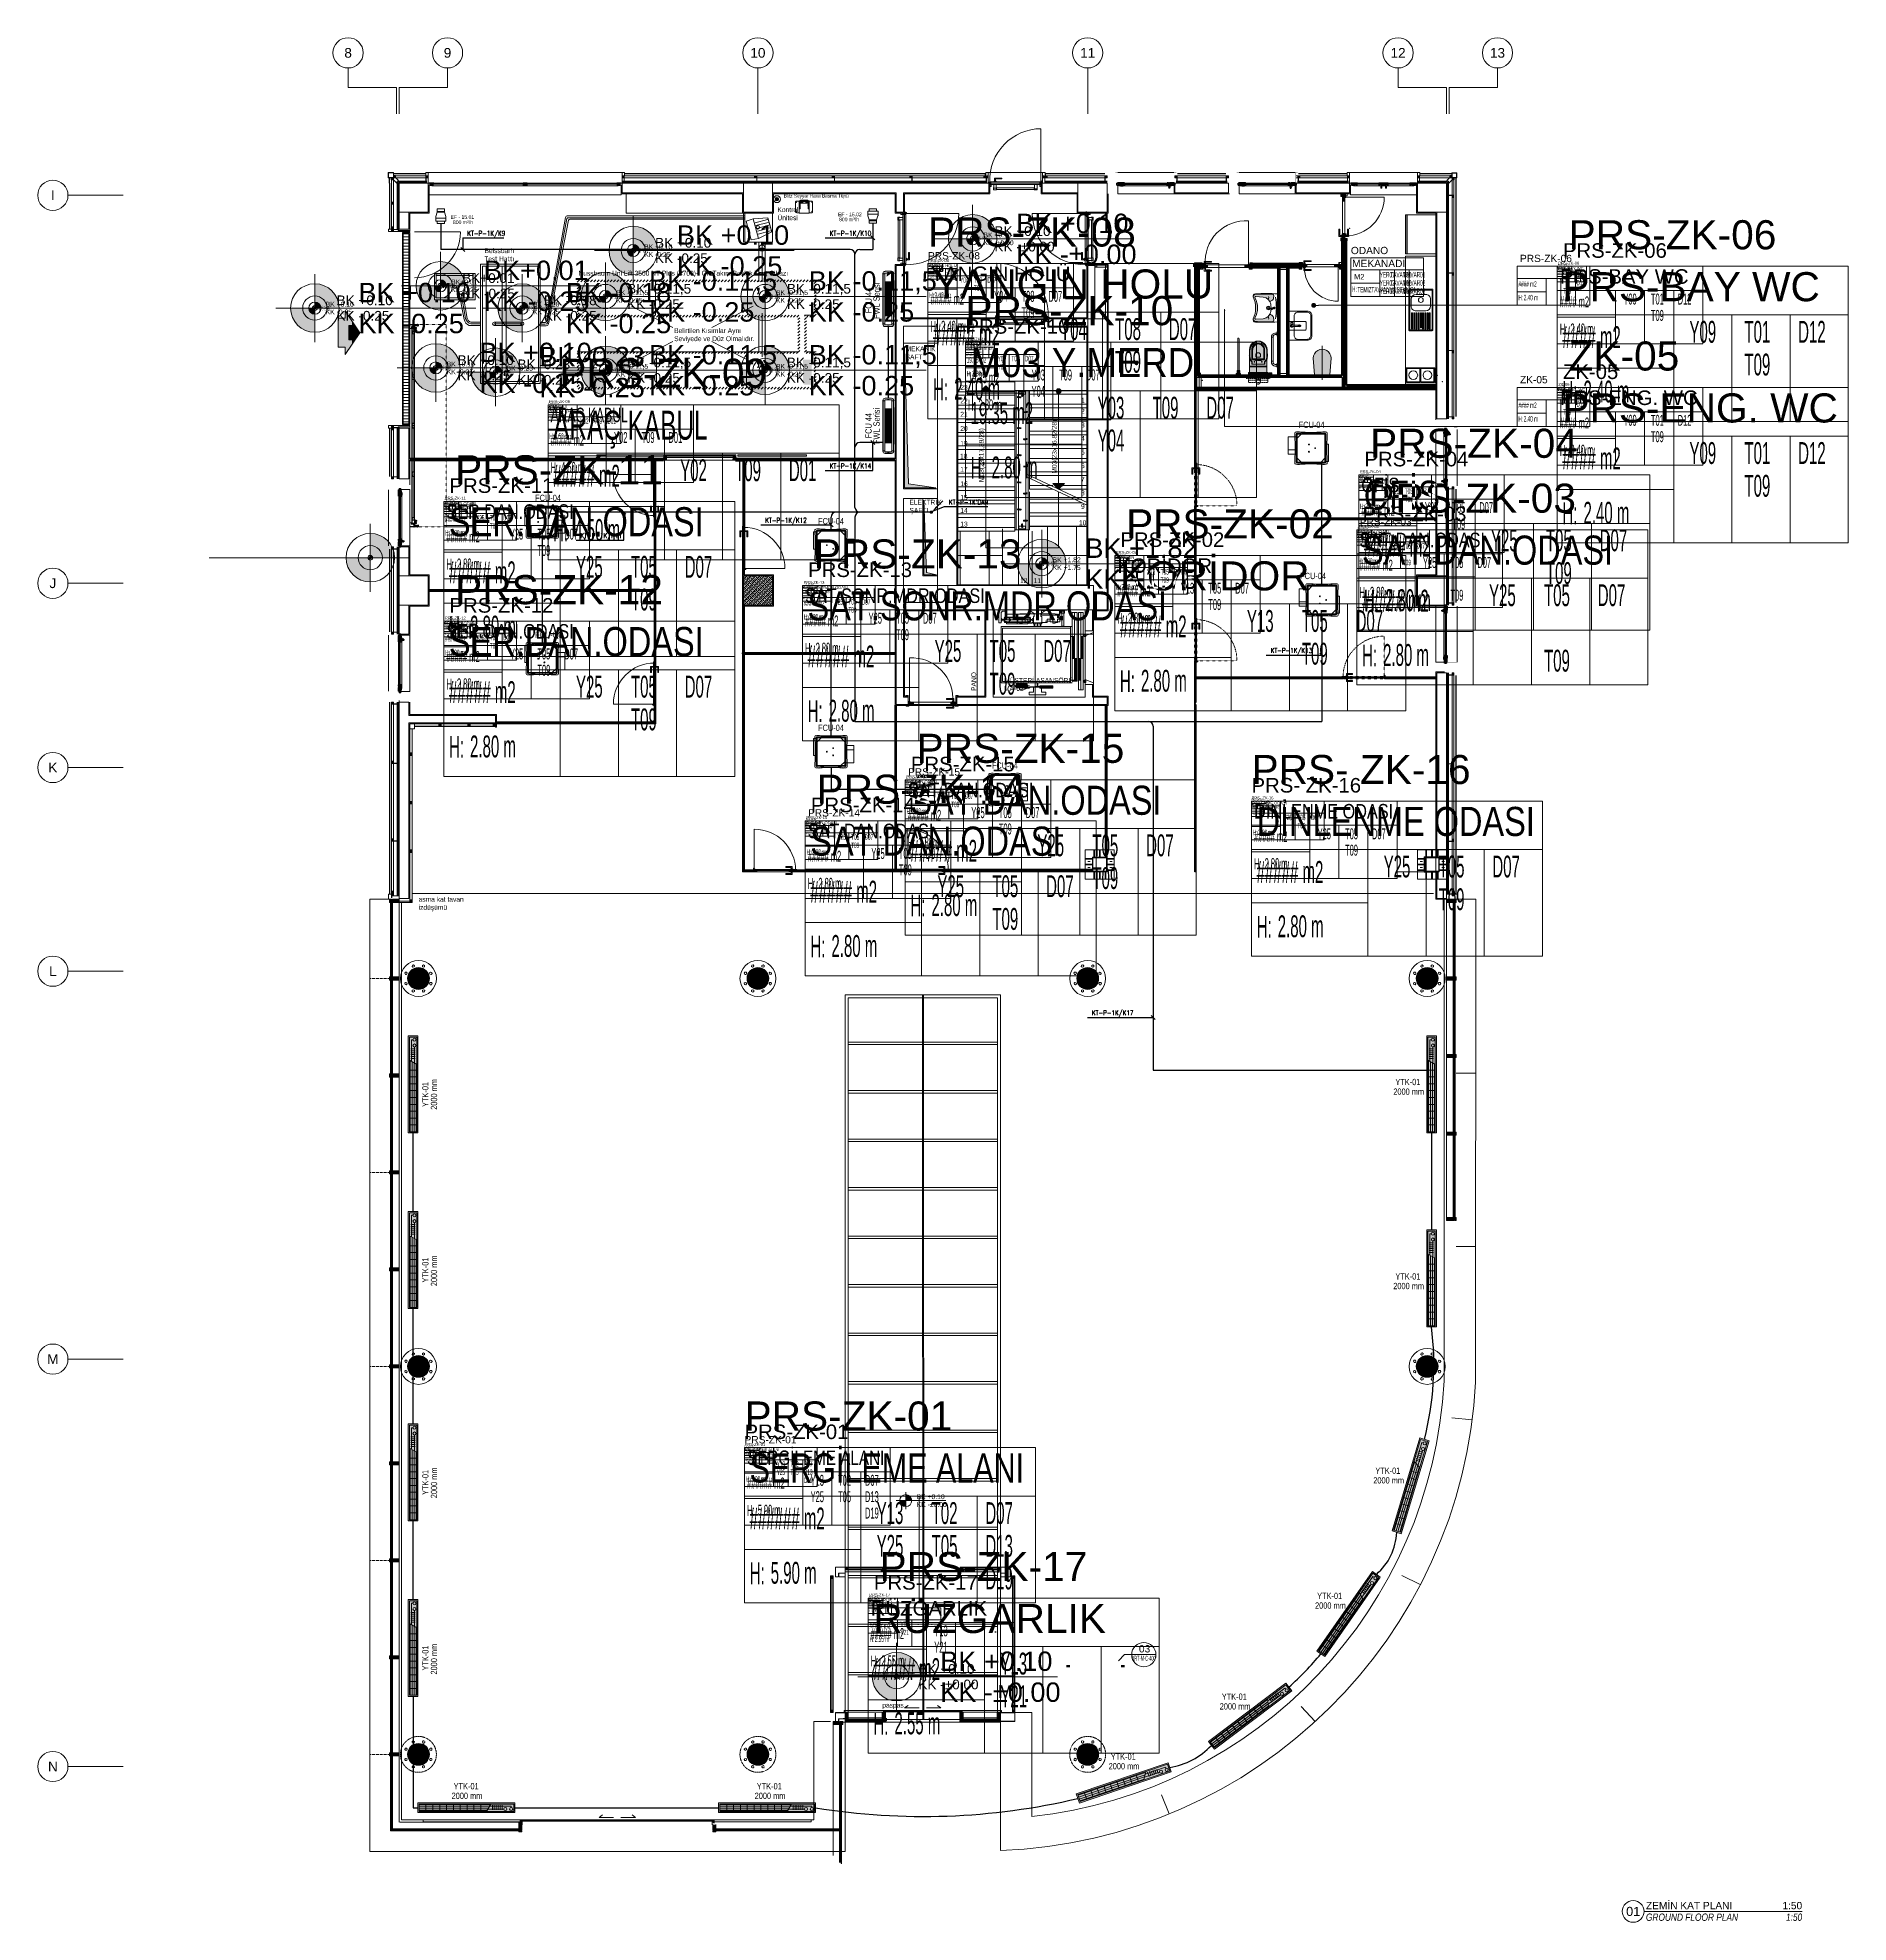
# Model space of a CAD drawing. Extents: x -9058 to 11890, y 0 to 4205.
# Drawn here: x 1020 to 4753, y 200 to 4086 of the extents above; entities that cross this region are included whole.
import ezdxf
from ezdxf.enums import TextEntityAlignment as Align
from ezdxf.xclip import XClip

# ---------------------------------------------------------------- set-up
doc = ezdxf.new("R2010")
doc.units = 0
doc.header["$MEASUREMENT"] = 0
doc.header["$XCLIPFRAME"] = 0
for name, pattern in [('DASHDOT', [1, 0.5, -0.25, 0, -0.25]), ('DASHED2', [0.375, 0.25, -0.125]), ('DOT2', [0.125, 0, -0.125]), ('HIDDEN', [0.375, 0.25, -0.125])]:
    doc.linetypes.add(name, pattern=pattern)
doc.layers.get('0').update_dxf_attribs({"color": 9, "lineweight": 9})
for name, color, linetype, lineweight in [('03S', 255, 'Continuous', 9), ('06C', 9, 'Continuous', 9), ('06D', 9, 'Continuous', 9), ('10', 9, 'Continuous', 9), ('11', 9, 'Continuous', 9), ('14', 9, 'Continuous', 9), ('15', 9, 'Continuous', 9), ('20', 9, 'DOT2', 9), ('40A', 9, 'Continuous', 9), ('CIHAZ02', 132, 'Continuous', 9), ('CIHAZ08', 90, 'Continuous', 9), ('Daikin VRV', 1, 'Continuous', 9), ('E-KABLO', 7, 'Continuous', 30), ('E-YAZI', 7, 'Continuous', 30), ('E-YUKARIDAN GELEN HAT', 7, 'Continuous', 30), ('EMME-KANAL02', 2, 'Continuous', 9), ('EMME-KANAL05', 211, 'Continuous', 9), ('EMME-MENFEZ-YAZI03', 10, 'Continuous', 9), ('M-TEFRIS2-015', 129, 'Continuous', 9), ('M-TEFRIS2-015 @ 1 (1)', 129, 'Continuous', 9), ('M-TEFRIS2-015 @ 1 (2)', 129, 'Continuous', 9), ('M-TEFRIS2-015 @ 10 (1)', 129, 'Continuous', 9), ('M-TEFRIS2-015 @ 10 (2)', 129, 'Continuous', 9), ('M-TEFRIS2-015 @ 10 (3)', 129, 'Continuous', 9), ('M-TEFRIS2-015 @ 2 (1)', 129, 'Continuous', 9), ('M-TEFRIS2-015 @ 2 (2)', 129, 'Continuous', 9), ('M-TEFRIS2-015 @ 20', 129, 'Continuous', 9), ('M-TEFRIS2-015 @ 5 (1)', 129, 'Continuous', 9), ('M-TEFRIS2-015 @ 5 (2)', 129, 'Continuous', 9), ('T-FC-KASETLİ-TAVAN', 3, 'Continuous', 20), ('T-FC-NUMARA', 62, 'Continuous', 9), ('T-KONVEKTOR', 220, 'Continuous', 9), ('T-KONVEKTOR-TEXT', 241, 'Continuous', 9), ('UFLEME-KANAL05', 171, 'Continuous', 9), ('UFLEME-MENFEZ- YAZI03', 130, 'Continuous', 9)]:
    doc.layers.add(name, color=color, linetype=linetype, lineweight=lineweight)
doc.styles.add('$1$Arial', font='arial.ttf', dxfattribs={"height": 2.5})
doc.styles.add('Arial', font='arial.ttf', dxfattribs={"height": 2.5})
doc.styles.add('DFUZER', font='arial.ttf')
doc.styles.add('E-YAZI', font='txttw.shx')
doc.styles.add('LUCIDASANS', font='arial.ttf', dxfattribs={"width": 0.8})
doc.styles.add('MuuM_TEXT-ITALIC', font='ARIALNI.TTF')
doc.styles.add('MuuM_TEXT-STANDART', font='ARIALN.TTF')
doc.dimstyles.new('MuuM_Annotative', dxfattribs={"dimscale": 0.1, "dimtxt": 2, "dimasz": 1, "dimexe": 1, "dimexo": 1, "dimgap": 1, "dimtad": 1, "dimdec": 1, "dimrnd": 0.5, "dimdsep": 46, "dimtxsty": 'MuuM_TEXT-STANDART', "dimblk": 'ARCHTICK', "dimcen": 0, "dimdle": 0.15, "dimclrd": 256, "dimclre": 256, "dimclrt": 256, "dimadec": 0, "dimazin": 0, "dimtfac": 5, "dimtdec": 1, "dimtix": 1, "dimtmove": 2, "dimatfit": 3, "dimldrblk": 'DOT', "dimfxl": 3, "dimfxlon": 1, "dimtolj": 1, "dimlwd": -1, "dimlwe": -1, "dimarcsym": 0})
pattern_1 = [(0, (402, 2357.87), (0, 60), []), (90, (402, 2357.87), (-60, 4e-15), [])]
pattern_2 = [(225, (-8.60164, -248.68329), (0.1122532015, -0.1122532015), [])]
pattern_3 = [(225, (-604.72494, -5169.36366), (-0.0883883476, 0.0883883476), []), (135, (-604.72494, -5169.36366), (0.0883883476, 0.0883883476), [])]
pattern_4 = [(225, (-604.72493, -4790.89289), (-0.0883883476, 0.0883883476), []), (135, (-604.72493, -4790.89289), (0.0883883476, 0.0883883476), [])]
pattern_5 = [(315, (11291.76135, -1147.90939), (-0.0883883476, -0.0883883476), []), (225, (11291.76135, -1147.90939), (-0.0883883476, 0.0883883476), [])]
pattern_6 = [(225, (-604.72494, -5174.41928), (-0.0883883476, 0.0883883476), []), (135, (-604.72494, -5174.41928), (0.0883883476, 0.0883883476), [])]
pattern_7 = [(225, (-1991.39394, -5516.82577), (-0.0883883476, 0.0883883476), []), (135, (-1991.39394, -5516.82577), (0.0883883476, 0.0883883476), [])]
pattern_8 = [(225, (-788.83559, -4779.20824), (-0.0883883476, 0.0883883476), []), (135, (-788.83559, -4779.20824), (0.0883883476, 0.0883883476), [])]
pattern_9 = [(225, (-788.83559, -4756.47334), (-0.0883883476, 0.0883883476), []), (135, (-788.83559, -4756.47334), (0.0883883476, 0.0883883476), [])]
pattern_10 = [(45, (2431.60318, 5119.4504), (0.0883883476, -0.0883883476), []), (315, (2431.60318, 5119.4504), (-0.0883883476, -0.0883883476), [])]
pattern_11 = [(45, (2570.65514, 4846.53629), (0.0883883476, -0.0883883476), []), (315, (2570.65514, 4846.53629), (-0.0883883476, -0.0883883476), [])]
pattern_12 = [(45, (3387.24087, 5075.93023), (0.0883883476, -0.0883883476), []), (315, (3387.24087, 5075.93023), (-0.0883883476, -0.0883883476), [])]
pattern_13 = [(225, (1049.46216, 1796.22255), (0.0883883476, -0.0883883476), []), (315, (1049.46216, 1796.22255), (0.0883883476, 0.0883883476), [])]
pattern_14 = [(45, (3794.69855, 4541.45894), (0.0883883476, -0.0883883476), []), (315, (3794.69855, 4541.45894), (-0.0883883476, -0.0883883476), [])]
pattern_15 = [(315, (62.20478, -248.68422), (-0.1122532015, -0.1122532015), [])]

# ---------------------------------------------------------------- blocks, each defined once
blk = doc.blocks.new('HHIMA10-DERECHA$0$JUHI08')
blk.add_lwpolyline([(27, 10, -0.414214), (27, 10), (26, 10), (26, 8), (27, 8), (26, 6), (26, 0), (24, -2), (22, -2), (22, -3), (21, -2), (20, -2), (20, -3), (20, -2), (19, -2), (19, -3), (18, -2), (18, -2), (17, -3), (17, -2), (14, -2, -0.377964), (12, -2), (8, -2), (7, -3), (7, -2), (2, -2), (0, 0), (0, 6), (-1, 8), (0, 8), (0, 10), (-1, 10, -0.414214), (-1, 10), (-1, 10, -0.339454), (0, 11), (7, 14, -1), (7, 12), (7, 12, 0.330788), (5, 9), (5, 8), (7, 6, -1), (6, 5), (5, 6), (5, 4), (7, 2, -1), (6, 1), (5, 2), (5, -1), (12, -1, 0.377964), (14, -1), (21, -1), (21, 2), (20, 1, -1), (19, 2), (21, 4), (21, 6), (20, 5, -1), (19, 6), (21, 8), (21, 9, 0.330788), (19, 12), (19, 12, -1), (19, 14), (26, 11, -0.339454), (27, 10)], format="xyb", close=True)
for points in [[(4, 8), (4, 11), (1, 10), (1, 8)], [(2, 0), (4, 0), (4, 2), (1, 2), (1, 0)], [(4, 4), (4, 7), (1, 7), (1, 4)], [(22, 11), (22, 8), (24, 8), (24, 10)], [(22, 7), (22, 4), (24, 4), (24, 7)], [(24, 0), (24, 0), (22, 0), (22, 2), (24, 2)]]:
    blk.add_lwpolyline(points, close=True)
blk = doc.blocks.new('AST55M13', base_point=(-120.6, -64.2))
at = {"linetype": 'Continuous'}
for points in [[(-120.6, -63.9), (-120.6, -24.599998), (-120.6, 14.700005, -0.414209), (-120.3, 15), (-115.899996, 15, -0.41421), (-115.6, 14.7), (-115.6, 12.699992, -0.41421), (-116.3, 12, -0.414214), (-116.6, 12.3), (-116.6, 13.1, 0.414214), (-117.1, 13.6), (-118.5, 13.6, 0.414214), (-119, 13.1), (-119, 6.399992, 0.414209), (-118.5, 5.9), (-117.099986, 5.9, 0.414205), (-116.6, 6.4), (-116.6, 7.20001, -0.414204), (-116.3, 7.5, -0.414214), (-115.6, 6.8), (-115.6, 3.7, -0.414214), (-116.1, 3.2), (-116.3, 3.2, -0.414214), (-116.6, 3.5), (-116.6, 4.2, 0.414214), (-116.9, 4.5), (-119, 4.5), (-119, -8.961104, 0.425432), (-117.96186, -9.960376), (-105.788552, -9.511013, 0.403077), (-105.5, -9.211232), (-105.5, -8, -0.414214), (-104.3, -6.8), (-103.392821, -6.8, -0.372826), (-102.403076, -7.657148, -0.456845), (-102.7, -8), (-104, -8, 0.414214), (-104.3, -8.3), (-104.3, -9.700012, 0.414202), (-104, -10), (-100.946604, -10), (-98.338437, -9.302068, -0.70008), (-97.584089, -10.379782), (-97.709916, -10.559482), (-99.43897, -12.27067, -0.607471), (-100.039661, -12.112259, 0.283637), (-100.258255, -11.885421), (-102.095283, -11.393179, 1.229391), (-102.4, -11.895399), (-102.4, -16.105016, 0.585524), (-101.943697, -16.361081), (-100.001669, -15.175658, -0.713652), (-99.56466, -15.537556), (-100.36784, -17.668029, -0.16709), (-100.492251, -17.818266), (-102.4, -18.982765), (-102.4, -30.217235), (-100.492251, -31.381734, -0.16709), (-100.36784, -31.531971), (-99.564658, -33.662449, -0.713657), (-100.001677, -34.024337), (-101.943707, -32.838913, 0.585511), (-102.4, -33.094985), (-102.4, -37.304601, 1.229391), (-102.095283, -37.806821), (-100.258255, -37.314579, 0.283637), (-100.039661, -37.087741, -0.607471), (-99.43897, -36.92933), (-97.709916, -38.640518), (-97.584089, -38.820218, -0.700084), (-98.338445, -39.89793), (-100.946604, -39.2), (-104.000005, -39.2, 0.414209), (-104.3, -39.5), (-104.3, -40.900004, 0.41421), (-104, -41.2), (-102.699997, -41.2, -0.456841), (-102.403076, -41.542851, -0.372826), (-103.39282, -42.4), (-104.3, -42.4, -0.414214), (-105.5, -41.2), (-105.5, -39.988768, 0.403083), (-105.788558, -39.688986), (-117.96186, -39.239624, 0.425432), (-119, -40.238896), (-119, -53.7), (-116.9, -53.7, 0.414214), (-116.6, -53.4), (-116.6, -52.69999, -0.414204), (-116.3, -52.4), (-116.09999, -52.4, -0.414208), (-115.6, -52.9), (-115.6, -56.000007, -0.414213), (-116.300007, -56.7, -0.414207), (-116.6, -56.4), (-116.6, -55.599986, 0.414205), (-117.1, -55.1), (-118.500008, -55.1, 0.414209), (-119, -55.6), (-119, -62.3, 0.414214), (-118.5, -62.8), (-117.1, -62.8, 0.414214), (-116.6, -62.3), (-116.6, -61.499993, -0.414207), (-116.3, -61.2, -0.414214), (-115.6, -61.9), (-115.6, -63.900008, -0.414206), (-115.9, -64.2), (-120.300006, -64.2, -0.414208), (-120.6, -63.9)], [(-99.249717, -12.903653), (-90.785616, -12.903653, 0.131652), (-90.285616, -12.769679), (-88.422218, -11.693846, -0.131652), (-88.272218, -11.653653), (-88.017666, -11.653653, -0.414214), (-87.717666, -11.953653), (-87.717666, -15.553653, -0.414214), (-88.017666, -15.853653), (-88.272218, -15.853653, -0.131646), (-88.422211, -15.813465), (-90.285616, -14.737628, 0.131652), (-90.785616, -14.603653), (-99.249717, -14.603653, 0.131652), (-99.749717, -14.737628), (-101.613115, -15.813461, -0.131646), (-101.763107, -15.853653), (-102.017666, -15.853653, -0.414205), (-102.317666, -15.553662), (-102.317666, -11.953653, -0.414205), (-102.017675, -11.653653), (-101.763115, -11.653653, -0.131652), (-101.613115, -11.693846), (-99.749717, -12.769679, 0.131652), (-99.249717, -12.903653)], [(-99.249717, -36.296347), (-90.785616, -36.296347, -0.131652), (-90.285616, -36.430321), (-88.422218, -37.506154, 0.131643), (-88.272229, -37.546347), (-88.017666, -37.546347, 0.414214), (-87.717666, -37.246347), (-87.717666, -33.646347, 0.414214), (-88.017666, -33.346347), (-88.272218, -33.346347, 0.131652), (-88.422218, -33.386539), (-90.285616, -34.462372, -0.131652), (-90.785616, -34.596347), (-99.249717, -34.596347, -0.131652), (-99.749717, -34.462372), (-101.613115, -33.386539, 0.131652), (-101.763115, -33.346347), (-102.017666, -33.346347, 0.414205), (-102.317666, -33.646338), (-102.317666, -37.246347, 0.414205), (-102.017675, -37.546347), (-101.763115, -37.546347, 0.131649), (-101.613118, -37.506156), (-99.749717, -36.430321, -0.131652), (-99.249717, -36.296347)], [(-85.3, -10), (-81.1, -10), (-76.9, -10), (-76.6, -10.3), (-76.3, -10), (-67.9, -10, 0.414205), (-67.6, -9.700009), (-67.6, -8.491608, -0.365977), (-67.35, -8.195804, 0.365977), (-67.1, -7.9), (-67.1, -6.8, 0.414195), (-67.399981, -6.5), (-68.3, -6.5, 0.36597), (-68.595803, -6.749993, -0.366034), (-68.89166, -7), (-69.3, -7, -0.414202), (-69.6, -6.700012), (-69.6, -6.5, -0.414214), (-68.1, -5), (-65.9, -5, -0.414207), (-65.6, -5.299994), (-65.6, -43.9, -0.414201), (-65.899987, -44.2), (-68.1, -44.2, -0.414214), (-69.6, -42.7), (-69.6, -42.5, -0.414207), (-69.300007, -42.2), (-68.891668, -42.2, -0.366034), (-68.595804, -42.45, 0.365977), (-68.3, -42.7), (-67.4, -42.7, 0.414206), (-67.1, -42.400008), (-67.1, -41.3, 0.365977), (-67.35, -41.004196, -0.365977), (-67.6, -40.708392), (-67.6, -39.5, 0.4142), (-67.899986, -39.2), (-76.3, -39.2), (-76.6, -38.9), (-76.9, -39.2), (-85.3, -39.2, 0.4142), (-85.6, -39.499986), (-85.6, -40.708392, -0.365977), (-85.85, -41.004196, 0.365977), (-86.1, -41.3), (-86.1, -42.4, 0.414199), (-85.800015, -42.7), (-84.9, -42.7, 0.365977), (-84.604196, -42.45, -0.366034), (-84.308332, -42.2), (-83.9, -42.2, -0.414214), (-83.6, -42.5), (-83.6, -42.7, -0.414214), (-85.1, -44.2), (-86.8, -44.2, -0.414214), (-87.6, -43.4), (-87.6, -42.7, 0.414205), (-87.899991, -42.4), (-88.10718, -42.4, -0.372825), (-89.096923, -41.542857, -0.45685), (-88.8, -41.2), (-87.9, -41.2, 0.414198), (-87.6, -40.900016), (-87.6, -39.5, 0.414214), (-87.9, -39.2), (-89.053396, -39.2), (-91.661555, -39.89793, -0.700084), (-92.415911, -38.820218), (-92.290084, -38.640518), (-90.56103, -36.92933, -0.607471), (-89.960339, -37.087741, 0.283637), (-89.741745, -37.314579), (-87.904717, -37.806821, 1.229391), (-87.6, -37.304601), (-87.6, -33.094984, 0.585516), (-88.056297, -32.838916), (-89.998323, -34.024337, -0.713656), (-90.435343, -33.66245), (-89.63216, -31.531971, -0.241095), (-89.507749, -31.381734), (-87.6, -30.217235), (-87.6, -18.982765), (-89.507749, -17.818266, -0.167084), (-89.632158, -17.668036), (-90.43534, -15.537556, -0.713656), (-89.998329, -15.17566), (-88.056303, -16.361081, 0.585518), (-87.6, -16.105021), (-87.6, -11.895399, 1.229391), (-87.904717, -11.393179), (-89.741745, -11.885421, 0.283637), (-89.960339, -12.112259, -0.607471), (-90.56103, -12.27067), (-92.290084, -10.559482), (-92.415911, -10.379782, -0.700084), (-91.661555, -9.30207), (-89.053396, -10), (-87.9, -10, 0.414206), (-87.6, -9.700008), (-87.6, -8.3, 0.414206), (-87.899992, -8), (-88.8, -8, -0.456844), (-89.096924, -7.657149, -0.372825), (-88.107186, -6.8), (-87.9, -6.8, 0.414214), (-87.6, -6.5), (-87.6, -5.800024, -0.414222), (-86.8, -5), (-85.1, -5, -0.414214), (-83.6, -6.5), (-83.6, -6.7, -0.414201), (-83.899987, -7), (-84.308332, -7, -0.366034), (-84.604196, -6.75, 0.365977), (-84.9, -6.5), (-85.8, -6.5, 0.414199), (-86.1, -6.799985), (-86.1, -7.9, 0.365977), (-85.85, -8.195804, -0.365977), (-85.6, -8.491608), (-85.6, -9.7, 0.414214), (-85.3, -10)]]:
    blk.add_lwpolyline(points, format="xyb", close=True, dxfattribs=at)
for points in [[(-119, -24.6), (-119, -37.6), (-104.1, -37.6), (-104.1, -11.6), (-119, -11.6), (-119, -24.6)], [(-76.55, -11.6), (-85.9, -11.6), (-85.9, -37.6), (-67.2, -37.6), (-67.2, -11.6), (-76.55, -11.6)]]:
    blk.add_lwpolyline(points, close=True, dxfattribs=at)
blk = doc.blocks.new('AS25G13', base_point=(534.475891, 569.218076))
at = {"linetype": 'Continuous'}
blk.add_lwpolyline([(554.475892, 593.818076), (554.475892, 574.618076, -0.414213), (554.175891, 574.318077), (553.575892, 574.318076, -0.414213), (553.275891, 574.618077), (553.275892, 574.818076), (550.275892, 574.818076), (550.275892, 572.118076), (550.625892, 571.916004, -0.414213), (550.735699, 571.506195), (549.749855, 569.798664, -0.767327), (549.075893, 569.979252), (549.075892, 575.018076, -0.414213), (550.075891, 576.018077), (552.775892, 576.018076, 0.414213), (553.275892, 576.518077), (553.275892, 592.418076, 0.414213), (552.775892, 592.918077), (546.871944, 592.918076, 0.414213), (545.871944, 591.918078), (545.871944, 584.702506, -0.236642), (544.585327, 582.137556, 0.18958), (541.498237, 577.158525, -0.197358), (540.185462, 575.110574), (538.643454, 574.030849, 0.244575), (537.875891, 572.556375), (537.875892, 569.763782, -0.767327), (536.857591, 569.490929), (535.716084, 571.468076, -0.577351), (535.975892, 571.918076), (536.675892, 571.918076), (536.675892, 572.556375, -0.244575), (537.955162, 575.013831), (539.49717, 576.093557, 0.197358), (540.317654, 577.373526, -0.18958), (543.867808, 583.099413, 0.236642), (544.671943, 584.702506), (544.671944, 585.818076, 0.414213), (544.371944, 586.118076), (543.971944, 586.118076, -0.414213), (543.671943, 586.418077), (543.671944, 586.818076, -0.414213), (543.971944, 587.118076), (544.171944, 587.118076, 0.414213), (544.671944, 587.618077), (544.671944, 591.918076, 0.414213), (543.671945, 592.918077), (536.175892, 592.918076, 0.41421), (535.675892, 592.418082), (535.675892, 591.901674, 0.127549), (535.764127, 591.561462, -0.098841), (537.104101, 587.384163, 0.366972), (537.386354, 587.117731, -0.399303), (537.671943, 586.818828), (537.671944, 586.418076, -0.414213), (537.371943, 586.118077), (536.46398, 586.118076, -0.400156), (535.964546, 586.594267, 0.114883), (534.725891, 590.959305, -0.126996), (534.475891, 591.927552), (534.475892, 593.818076, -0.414213), (534.775892, 594.118076), (554.175892, 594.118076, -0.414213), (554.475892, 593.818076)], format="xyb", close=True, dxfattribs=at)
blk = doc.blocks.new('AS01_16_02', base_point=(27.384856, 2.668764))
at = {"color": 0, "linetype": 'Continuous'}
for points in [[(21.277248, -1.392543, -0.892559), (21.744295, -0.515583), (24.521509, -1.857477, 0.502534), (24.860099, -2.298316, 0.502534), (25.184856, -1.847189), (25.184856, 1.7, 0.155072), (24.261958, 3.275501), (20.430427, 5.552607, -0.865076), (21.019614, 6.583639), (28.412964, 3.675712, -0.696768), (28.399147, 3.019187), (27.721583, 2.785098, 0.319818), (27.384856, 2.312508), (27.384856, 0.05, 0.414214), (27.684856, -0.25), (28.08642, -0.25, 0.396012), (28.385833, 0.03125, -0.682513), (29.272546, 0.315748), (30.127622, -0.734156, -0.172553), (30.284856, -1.176202), (30.284856, -3.723798, -0.172553), (30.127622, -4.165844), (29.272546, -5.215748, -0.682513), (28.385833, -4.93125, 0.396012), (28.08642, -4.65), (27.684856, -4.65, 0.414214), (27.384856, -4.95), (27.384856, -10.2, -0.414214), (27.084856, -10.5), (25.297074, -10.5, -0.18412), (24.964264, -10.373145), (21.227908, -7.040675, -0.881574), (21.79023, -6.223317), (24.51762, -8.055238, 1.121155), (25.184856, -8.202566), (25.184856, -4.921445, 0.698065), (24.633969, -4.152563), (21.277248, -1.392543)], [(27.72879, -3.456066, 0.198912), (27.834856, -3.5), (28.734856, -3.5, 0.414214), (28.884856, -3.35), (28.884856, -1.55, 0.414214), (28.734856, -1.4), (27.834856, -1.4, 0.414214), (27.684856, -1.55), (27.684856, -3.35, 0.198912), (27.72879, -3.456066)]]:
    blk.add_lwpolyline(points, format="xyb", close=True, dxfattribs=at)
blk = doc.blocks.new('prf-10x10')
h = blk.add_hatch(color=255)
h.dxf.hatch_style = 1
h.paths.add_polyline_path([(-5, -5), (5, -5), (5, 5), (-5, 5)])
at = {"layer": '10'}
blk.add_lwpolyline([(-5, -5), (5, -5), (5, 5), (-5, 5)], close=True, dxfattribs=at)
blk = doc.blocks.new('HHIMA10-IZQUIERDA$0$JUHI08')
blk.add_lwpolyline([(27, 10, -0.414214), (27, 10), (26, 10), (26, 8), (27, 8), (26, 6), (26, 0), (24, -2), (22, -2), (22, -3), (21, -2), (20, -2), (20, -3), (20, -2), (19, -2), (19, -3), (18, -2), (18, -2), (17, -3), (17, -2), (14, -2, -0.377964), (12, -2), (8, -2), (7, -3), (7, -2), (2, -2), (0, 0), (0, 6), (-1, 8), (0, 8), (0, 10), (-1, 10, -0.414214), (-1, 10), (-1, 10, -0.339454), (0, 11), (7, 14, -1), (7, 12), (7, 12, 0.330788), (5, 9), (5, 8), (7, 6, -1), (6, 5), (5, 6), (5, 4), (7, 2, -1), (6, 1), (5, 2), (5, -1), (12, -1, 0.377964), (14, -1), (21, -1), (21, 2), (20, 1, -1), (19, 2), (21, 4), (21, 6), (20, 5, -1), (19, 6), (21, 8), (21, 9, 0.330788), (19, 12), (19, 12, -1), (19, 14), (26, 11, -0.339454), (27, 10)], format="xyb", close=True)
for points in [[(4, 8), (4, 11), (1, 10), (1, 8)], [(2, 0), (4, 0), (4, 2), (1, 2), (1, 0)], [(4, 4), (4, 7), (1, 7), (1, 4)], [(22, 11), (22, 8), (24, 8), (24, 10)], [(22, 7), (22, 4), (24, 4), (24, 7)], [(24, 0), (24, 0), (22, 0), (22, 2), (24, 2)]]:
    blk.add_lwpolyline(points, close=True)
blk = doc.blocks.new('p-köşe eleman')
for points in [[(5, -11.5), (0, -11.5), (0, 8.5), (20, 8.5), (20, -4), (15.7, -4), (15.7, -3.8), (19.8, -3.8), (19.8, 8.3), (0.2, 8.3), (0.2, -11.3), (5, -11.3)], [(20, -4.2), (6.5, -4.2), (6.5, -11.5), (20, -11.5)], [(19.8, -4.3), (6.7, -4.3), (6.7, -11.3), (19.8, -11.3)]]:
    blk.add_lwpolyline(points, close=True)
blk = doc.blocks.new('p_eviye')
at = {"linetype": 'Continuous'}
for p, q in [((-41, 0), (41, 0)), ((-43, -48), (-43, -2)), ((-41, -47), (-41, -3)), ((-40, -2), (40, -2)), ((-2, -15), (-2, -35)), ((22, -5), (8, -5)), ((32, -35), (32, -15)), ((41, -3), (41, -47)), ((43, -2), (43, -48)), ((41, -50), (-41, -50)), ((40, -48), (-40, -48)), ((8, -45), (22, -45))]:
    blk.add_line(p, q, dxfattribs=at)
blk.add_lwpolyline([(43, 79.4), (43, 79.4, -0.414214)], format="xyb", dxfattribs=at)
for points in [[(-6, -5.6), (-39, -5.6), (-39, -7.6), (-6, -7.6)], [(-6, -10.2), (-39, -10.2), (-39, -12.2), (-6, -12.2)], [(-6, -14.8), (-39, -14.8), (-39, -16.8), (-6, -16.8)], [(-6, -19.4), (-39, -19.4), (-39, -21.4), (-6, -21.4)], [(-6, -28.6), (-39, -28.6), (-39, -30.6), (-6, -30.6)], [(-6, -33.2), (-39, -33.2), (-39, -35.2), (-6, -35.2)], [(-6, -37.8), (-39, -37.8), (-39, -39.8), (-6, -39.8)], [(-6, -24), (-37, -24), (-37, -26), (-6, -26)], [(-6, -42.4), (-39, -42.4), (-39, -44.4), (-6, -44.4)]]:
    blk.add_lwpolyline(points, close=True, dxfattribs=at)
blk.add_circle((20.5, -25), 5, dxfattribs=at)
for centre, radius, start, end in [((-41, -2), 2, 90, 180), ((-40, -3), 1, 90, 180), ((8, -15), 10, 90, 180), ((8, -35), 10, 180, 270), ((22, -15), 10, 0, 90), ((22, -35), 10, 270, 0), ((40, -3), 1, 0, 90), ((41, -2), 2, 0, 90), ((-41, -48), 2, 180, 270), ((-40, -47), 1, 180, 270), ((40, -47), 1, 270, 0), ((41, -48), 2, 270, 0)]:
    blk.add_arc(centre, radius, start, end, dxfattribs=at)
blk = doc.blocks.new('m-mu-ocak01-p')
for points in [[(-16.5, 5), (-16.5, 65), (14.5, 65), (14.5, 5)], [(12.5, 36), (12.5, 63), (-14.5, 63), (-14.5, 36)], [(12.5, 34), (12.5, 7), (-14.5, 7), (-14.5, 34)]]:
    blk.add_lwpolyline(points, close=True)
for centre in [(-1, 49.5), (-1, 20.5)]:
    blk.add_circle(centre, 9)
blk.add_point((-1, 0))
blk = doc.blocks.new('p-prs-kolon-02')
h = blk.add_hatch(color=255)
h.dxf.hatch_style = 1
edge = h.paths.add_edge_path()
edge.add_arc((0, 0), 22.5, 0, 360)
for radius in [22.5, 21.5]:
    blk.add_circle((0, 0), radius)
at = {"layer": '20', "linetype": 'HIDDEN'}
for points in [[(-28.2, 10.6), (-26.9, 12.9), (-24.3, 12.9), (-23, 10.6), (-24.3, 8.4), (-26.9, 8.4), (-28.2, 10.6)], [(-12.5, 27.5), (-9.9, 28.1), (-8.1, 26.3), (-8.8, 23.8), (-11.3, 23.1), (-13.1, 25), (-12.5, 27.5)], [(10.6, 28.2), (12.9, 26.9), (12.9, 24.3), (10.6, 23), (8.4, 24.3), (8.4, 26.9), (10.6, 28.2)], [(27.5, 12.5), (28.1, 9.9), (26.3, 8.1), (23.8, 8.8), (23.1, 11.3), (25, 13.1), (27.5, 12.5)], [(-27.5, -12.5), (-28.1, -9.9), (-26.3, -8.1), (-23.8, -8.8), (-23.1, -11.3), (-25, -13.1), (-27.5, -12.5)], [(-10.6, -28.2), (-12.9, -26.9), (-12.9, -24.3), (-10.6, -23), (-8.4, -24.3), (-8.4, -26.9), (-10.6, -28.2)], [(12.5, -27.5), (9.9, -28.1), (8.1, -26.3), (8.8, -23.8), (11.3, -23.1), (13.1, -25), (12.5, -27.5)], [(28.2, -10.6), (26.9, -12.9), (24.3, -12.9), (23, -10.6), (24.3, -8.4), (26.9, -8.4), (28.2, -10.6)]]:
    blk.add_lwpolyline(points, dxfattribs=at)
blk.add_circle((0, 0), 37, dxfattribs=at)
blk = doc.blocks.new('0_arrow1')
blk.add_hatch(color=254).paths.add_polyline_path([(0, 0), (-45, -30), (-30, -30), (-30, -45), (30, -45), (30, -30), (45, -30)])
at = {"linetype": 'ByBlock', "lineweight": -2}
blk.add_lwpolyline([(30, -45), (-30, -45), (-30, -30), (-45, -30), (0, 0), (45, -30), (30, -30)], close=True, dxfattribs=at)
blk.add_point((0, 0))
blk = doc.blocks.new('*U648')
at = {"layer": 'M-TEFRIS2-015 @ 1 (1)', "xscale": 0.1, "yscale": 0.1, "zscale": 0.1, "rotation": 270}
blk.add_blockref('0_arrow1', (1684.3, 3477.5), dxfattribs=at)
at = {"layer": 'M-TEFRIS2-015 @ 10 (1)', "rotation": 270}
blk.add_blockref('0_arrow1', (1684.3, 3477.5), dxfattribs=at)
at = {"layer": 'M-TEFRIS2-015 @ 2 (1)', "xscale": 0.2, "yscale": 0.2, "zscale": 0.2, "rotation": 270}
blk.add_blockref('0_arrow1', (1684.3, 3477.5), dxfattribs=at)
at = {"layer": 'M-TEFRIS2-015 @ 5 (1)', "xscale": 0.5, "yscale": 0.5, "zscale": 0.5, "rotation": 270}
blk.add_blockref('0_arrow1', (1684.3, 3477.5), dxfattribs=at)
at = {"layer": 'M-TEFRIS2-015 @ 5 (2)', "xscale": 0.5, "yscale": 0.5, "zscale": 0.5, "rotation": 270}
blk.add_blockref('0_arrow1', (1684.3, 3477.5), dxfattribs=at)
blk = doc.blocks.new('p-as-01')
for p, q in [((582, 0), (-582, 0)), ((-582, 0), (-582, -1432)), ((582, -1432), (582, 0)), ((660, -2), (660, 43)), ((660, 43), (925, 43)), ((925, 43), (925, -87)), ((-679, -382), (-706, -382)), ((-706, -493), (-706, -382)), ((-706, -383), (-678, -383)), ((-680, -377), (-680, -315)), ((-680, -315), (-680, -372)), ((-680, -315), (-678, -315)), ((-678, -315), (-680, -315)), ((-680, -372), (-678, -372)), ((-678, -372), (-680, -372)), ((-680, -377), (-680, -372)), ((-678, -377), (-680, -377)), ((-680, -377), (-678, -377)), ((-679, -382), (-679, -377)), ((-678, -377), (-678, -315)), ((-678, -315), (-678, -367)), ((-678, -367), (-678, -572)), ((-668, -367), (-678, -367)), ((-678, -367), (-678, -386)), ((-678, -372), (-678, -367)), ((-678, -377), (-678, -372)), ((-668, -367), (-668, -386)), ((-668, -427), (-668, -386)), ((-646, -367), (-662, -367)), ((-662, -367), (-662, -394)), ((-658, -364), (-658, -299)), ((-647, -299), (-658, -299)), ((-658, -342), (-658, -351)), ((-658, -360), (-658, -351)), ((-647, -364), (-658, -364)), ((-647, -364), (-647, -299)), ((-646, -320), (-647, -320)), ((-646, -344), (-647, -344)), ((-647, -351), (-647, -359)), ((-646, -320), (-646, -332)), ((-640, -322), (-646, -322)), ((-646, -332), (-646, -322)), ((-646, -332), (-646, -342)), ((-646, -344), (-646, -332)), ((-640, -342), (-646, -342)), ((-646, -394), (-646, -367)), ((-640, -267), (-640, -427)), ((-638, -267), (-640, -267)), ((-638, -267), (-638, -427)), ((-635, -322), (-638, -322)), ((-635, -342), (-638, -342)), ((-635, -312), (-635, -352)), ((-626, -312), (-635, -312)), ((-635, -332), (-635, -322)), ((-635, -332), (-635, -342)), ((-626, -352), (-635, -352)), ((-621, -307), (-626, -312)), ((-626, -312), (-626, -352)), ((-622, -356), (-626, -352)), ((-622, -308), (-622, -427)), ((-618, -307), (-621, -307)), ((-617, -308), (-618, -307)), ((-617, -308), (-617, -427)), ((-617, -318), (-614, -333)), ((-614, -520), (-614, -333)), ((-610, -333), (-614, -333)), ((-613, -313), (-599, -313)), ((-599, -313), (-613, -313)), ((-613, -315), (-613, -313)), ((-613, -313), (-613, -315)), ((-613, -315), (-599, -315)), ((-613, -315), (-599, -315)), ((-608, -318), (-610, -333)), ((-610, -333), (-610, -520)), ((-608, -535), (-608, -318)), ((-602, -318), (-608, -318)), ((-602, -318), (-602, -427)), ((-598, -319), (-598, -316)), ((-598, -316), (-598, -319)), ((-598, -319), (-598, -535)), ((-598, -319), (-598, -535)), ((-596, -316), (-596, -537)), ((-596, -537), (-596, -316)), ((550, -32), (-550, -32)), ((-550, -32), (-550, -1432)), ((550, -1432), (550, -32)), ((640, -335), (840, -335)), ((720, -2), (660, -2)), ((676, -71), (663, -71)), ((663, -598), (663, -71)), ((676, -105), (676, -70)), ((676, -91), (676, -578)), ((679, -105), (676, -105)), ((679, -70), (679, -105)), ((679, -166), (681, -164)), ((679, -502), (679, -166)), ((681, -164), (684, -164)), ((757, -63), (683, -63)), ((683, -63), (757, -63)), ((757, -66), (683, -66)), ((684, -164), (686, -170)), ((690, -2), (690, -17)), ((750, -2), (690, -2)), ((690, -17), (712, -17)), ((690, -173), (690, -173)), ((694, -170), (695, -168)), ((695, -168), (697, -168)), ((697, -168), (698, -170)), ((702, -173), (702, -173)), ((706, -170), (707, -168)), ((707, -168), (709, -168)), ((709, -168), (710, -170)), ((712, -17), (712, -52)), ((712, -52), (728, -52)), ((714, -173), (714, -173)), ((718, -170), (719, -168)), ((719, -168), (721, -168)), ((872, -2), (720, -2)), ((720, -611), (720, -95)), ((721, -168), (722, -170)), ((726, -173), (726, -173)), ((728, -52), (728, -17)), ((728, -17), (750, -17)), ((730, -170), (731, -168)), ((731, -168), (733, -168)), ((733, -168), (734, -170)), ((738, -173), (738, -173)), ((742, -170), (743, -168)), ((743, -168), (745, -168)), ((745, -168), (746, -170)), ((750, -17), (750, -2)), ((750, -173), (750, -173)), ((754, -170), (756, -164)), ((756, -164), (760, -164)), ((760, -164), (762, -166)), ((761, -105), (761, -70)), ((764, -105), (761, -105)), ((762, -166), (762, -502)), ((764, -70), (764, -105)), ((764, -71), (778, -71)), ((764, -91), (764, -578)), ((778, -598), (778, -71)), ((900, -30), (872, -2)), ((900, -87), (900, -30)), ((925, -87), (900, -87)), ((-771, -582), (-825, -582)), ((-825, -582), (-825, -752)), ((-825, -752), (-825, -922)), ((-771, -670), (-771, -582)), ((-658, -670), (-771, -670)), ((-689, -498), (-701, -498)), ((-699, -498), (-699, -523)), ((-691, -498), (-691, -523)), ((-686, -572), (-686, -497)), ((-684, -476), (-684, -476)), ((-684, -493), (-684, -476)), ((-680, -477), (-680, -538)), ((-678, -477), (-680, -477)), ((-678, -477), (-680, -477)), ((-680, -482), (-680, -477)), ((-680, -538), (-680, -482)), ((-678, -482), (-680, -482)), ((-680, -482), (-678, -482)), ((-680, -538), (-678, -538)), ((-680, -538), (-678, -538)), ((-679, -477), (-679, -473)), ((-679, -589), (-671, -598)), ((-678, -449), (-678, -487)), ((-678, -477), (-678, -538)), ((-678, -482), (-678, -477)), ((-678, -538), (-678, -482)), ((-668, -487), (-678, -487)), ((-673, -584), (-665, -592)), ((-668, -396), (-668, -395)), ((-668, -427), (-668, -487)), ((-668, -1066), (-668, -700)), ((-668, -700), (-658, -700)), ((-666, -609), (-666, -752)), ((-666, -752), (-658, -752)), ((-662, -427), (-662, -394)), ((-662, -394), (-662, -394)), ((-662, -395), (-662, -395)), ((-662, -460), (-662, -427)), ((-662, -459), (-662, -459)), ((-662, -460), (-662, -486)), ((-662, -460), (-662, -460)), ((-662, -486), (-646, -486)), ((-658, -554), (-658, -489)), ((-647, -489), (-658, -489)), ((-658, -550), (-658, -541)), ((-647, -554), (-658, -554)), ((-658, -609), (-658, -752)), ((-658, -752), (-658, -670)), ((-658, -1066), (-658, -700)), ((-652, -713), (-658, -711)), ((-658, -711), (-658, -793)), ((-658, -834), (-658, -752)), ((-658, -752), (-658, -752)), ((-650, -748), (-652, -713)), ((-652, -790), (-650, -756)), ((-625, -748), (-650, -748)), ((-650, -756), (-625, -756)), ((-647, -554), (-647, -489)), ((-647, -503), (-647, -495)), ((-646, -510), (-647, -510)), ((-646, -534), (-647, -534)), ((-646, -427), (-646, -394)), ((-646, -460), (-646, -427)), ((-646, -486), (-646, -460)), ((-646, -460), (-646, -460)), ((-646, -510), (-646, -522)), ((-640, -512), (-646, -512)), ((-646, -522), (-646, -512)), ((-646, -534), (-646, -522)), ((-646, -522), (-646, -532)), ((-640, -532), (-646, -532)), ((-646, -395), (-646, -395)), ((-646, -459), (-646, -459)), ((-640, -427), (-640, -587)), ((-638, -587), (-640, -587)), ((-638, -427), (-638, -587)), ((-635, -512), (-638, -512)), ((-635, -532), (-638, -532)), ((-635, -542), (-635, -502)), ((-626, -502), (-635, -502)), ((-635, -522), (-635, -512)), ((-635, -522), (-635, -512)), ((-635, -522), (-635, -532)), ((-635, -522), (-635, -532)), ((-626, -542), (-635, -542)), ((-622, -498), (-626, -502)), ((-626, -542), (-626, -502)), ((-621, -547), (-626, -542)), ((-615, -748), (-625, -748)), ((-625, -756), (-615, -756)), ((-622, -546), (-622, -427)), ((-622, -432), (-622, -427)), ((-618, -547), (-621, -547)), ((-617, -546), (-618, -547)), ((-617, -546), (-617, -427)), ((-617, -535), (-614, -520)), ((-590, -748), (-615, -748)), ((-615, -756), (-590, -756)), ((-610, -520), (-614, -520)), ((-613, -538), (-599, -538)), ((-599, -538), (-613, -538)), ((-613, -538), (-613, -540)), ((-613, -538), (-613, -540)), ((-613, -540), (-599, -540)), ((-613, -540), (-599, -540)), ((-608, -535), (-610, -520)), ((-602, -535), (-608, -535)), ((-602, -535), (-602, -427)), ((-598, -535), (-598, -537)), ((-598, -535), (-598, -537)), ((-590, -756), (-590, -748)), ((615, -748), (590, -748)), ((590, -748), (590, -756)), ((590, -756), (615, -756)), ((625, -748), (615, -748)), ((615, -756), (625, -756)), ((650, -748), (625, -748)), ((625, -756), (650, -756)), ((652, -713), (650, -748)), ((650, -756), (652, -790)), ((658, -711), (652, -713)), ((653, -671), (653, -667)), ((653, -667), (788, -667)), ((668, -671), (653, -671)), ((658, -752), (658, -677)), ((658, -677), (668, -677)), ((658, -793), (658, -711)), ((658, -753), (658, -752)), ((658, -828), (658, -753)), ((676, -598), (663, -598)), ((668, -677), (668, -671)), ((679, -564), (676, -564)), ((676, -564), (676, -599)), ((681, -504), (679, -502)), ((679, -599), (679, -564)), ((684, -504), (681, -504)), ((757, -603), (683, -603)), ((757, -606), (683, -606)), ((683, -606), (757, -606)), ((686, -499), (684, -504)), ((690, -495), (690, -495)), ((712, -652), (690, -652)), ((690, -652), (690, -667)), ((690, -667), (750, -667)), ((695, -501), (694, -499)), ((697, -501), (695, -501)), ((698, -499), (697, -501)), ((702, -495), (702, -495)), ((707, -501), (706, -499)), ((709, -501), (707, -501)), ((710, -499), (709, -501)), ((728, -617), (712, -617)), ((712, -617), (712, -652)), ((714, -495), (714, -495)), ((719, -501), (718, -499)), ((721, -501), (719, -501)), ((722, -499), (721, -501)), ((726, -495), (726, -495)), ((728, -652), (728, -617)), ((750, -652), (728, -652)), ((731, -501), (730, -499)), ((733, -501), (731, -501)), ((734, -499), (733, -501)), ((738, -495), (738, -495)), ((743, -501), (742, -499)), ((745, -501), (743, -501)), ((746, -499), (745, -501)), ((750, -495), (750, -495)), ((750, -667), (750, -652)), ((756, -504), (754, -499)), ((760, -504), (756, -504)), ((762, -502), (760, -504)), ((764, -564), (761, -564)), ((761, -564), (761, -599)), ((764, -599), (764, -564)), ((764, -598), (778, -598)), ((788, -667), (788, -682)), ((788, -682), (852, -682)), ((852, -682), (904, -601)), ((904, -601), (920, -601)), ((920, -601), (920, -580)), ((920, -580), (925, -580)), ((925, -580), (925, -753)), ((925, -753), (925, -926)), ((-825, -922), (-771, -922)), ((-771, -922), (-771, -834)), ((-771, -834), (-658, -834)), ((-688, -1070), (-688, -800)), ((-674, -800), (-688, -800)), ((-674, -1070), (-688, -1070)), ((-674, -800), (-674, -802)), ((-674, -802), (-674, -800)), ((-674, -800), (-668, -800)), ((-674, -802), (-674, -802)), ((-674, -1070), (-674, -1068)), ((-674, -1068), (-674, -1069)), ((-674, -1068), (-674, -1068)), ((-674, -1068), (-674, -1068)), ((-674, -1069), (-668, -1069)), ((-668, -877), (-672, -880)), ((-672, -880), (-672, -890)), ((-672, -890), (-668, -893)), ((-668, -910), (-672, -913)), ((-672, -913), (-672, -923)), ((-672, -923), (-668, -926)), ((-668, -943), (-672, -946)), ((-672, -946), (-672, -956)), ((-672, -956), (-668, -959)), ((-668, -976), (-672, -979)), ((-672, -979), (-672, -989)), ((-672, -989), (-668, -992)), ((-668, -1009), (-672, -1012)), ((-672, -1012), (-672, -1022)), ((-672, -1022), (-668, -1025)), ((-668, -912), (-668, -800)), ((-668, -804), (-668, -800)), ((-668, -804), (-668, -804)), ((-668, -1066), (-668, -1069)), ((-668, -1066), (-668, -1066)), ((-668, -1066), (-658, -1066)), ((-658, -793), (-652, -790)), ((-658, -804), (-658, -800)), ((-658, -800), (-652, -800)), ((-658, -804), (-658, -829)), ((-658, -804), (-658, -804)), ((-654, -880), (-658, -877)), ((-658, -893), (-654, -890)), ((-654, -913), (-658, -910)), ((-658, -926), (-654, -923)), ((-654, -946), (-658, -943)), ((-658, -959), (-654, -956)), ((-654, -979), (-658, -976)), ((-658, -992), (-654, -989)), ((-654, -1012), (-658, -1009)), ((-658, -1025), (-654, -1022)), ((-658, -1064), (-658, -1040)), ((-658, -1066), (-658, -1069)), ((-658, -1066), (-658, -1066)), ((-658, -1069), (-652, -1069)), ((-654, -890), (-654, -880)), ((-654, -923), (-654, -913)), ((-654, -956), (-654, -946)), ((-654, -989), (-654, -979)), ((-654, -1022), (-654, -1012)), ((-652, -802), (-652, -800)), ((-638, -800), (-652, -800)), ((-652, -800), (-652, -802)), ((-652, -802), (-652, -802)), ((-652, -1070), (-652, -1066)), ((-652, -1066), (-652, -1069)), ((-652, -1066), (-652, -1066)), ((-638, -1070), (-652, -1070)), ((-638, -1070), (-638, -800)), ((652, -790), (658, -793)), ((653, -838), (653, -834)), ((653, -834), (668, -834)), ((788, -838), (653, -838)), ((668, -828), (658, -828)), ((668, -834), (668, -828)), ((852, -823), (788, -823)), ((788, -823), (788, -838)), ((904, -904), (852, -823)), ((920, -904), (904, -904)), ((920, -926), (920, -904)), ((925, -926), (920, -926)), ((-582, -1432), (-582, -1467)), ((-582, -1432), (-525, -1432)), ((550, -1432), (-550, -1432)), ((870, -1467), (-542, -1467)), ((-542, -1467), (-542, -1517)), ((-542, -1517), (870, -1517)), ((870, -1517), (-542, -1517)), ((-542, -1517), (-542, -1567)), ((-525, -1432), (-525, -1567)), ((-75, -1522), (-525, -1522)), ((-525, -1522), (-525, -1567)), ((-525, -1537), (-75, -1537)), ((-525, -1552), (-75, -1552)), ((375, -1472), (-75, -1472)), ((-75, -1472), (-75, -1517)), ((-75, -1487), (375, -1487)), ((-75, -1502), (375, -1502)), ((-75, -1517), (375, -1517)), ((-75, -1567), (-75, -1522)), ((582, -1432), (375, -1432)), ((375, -1432), (375, -1467)), ((375, -1517), (375, -1472)), ((592, -1252), (582, -1252)), ((582, -1252), (582, -1292)), ((582, -1292), (592, -1292)), ((582, -1432), (582, -1467)), ((592, -1292), (592, -1252)), ((897, -1252), (592, -1252)), ((592, -1252), (592, -1292)), ((592, -1292), (897, -1292)), ((870, -1517), (870, -1467)), ((870, -1567), (870, -1517)), ((897, -1292), (897, -1252)), ((875, -1597), (-725, -1597)), ((-725, -1597), (-725, -1647)), ((875, -1647), (-725, -1647)), ((-725, -1647), (-725, -1697)), ((-725, -1647), (875, -1647)), ((-725, -1697), (875, -1697)), ((-525, -1714), (-575, -1714)), ((-575, -1714), (-575, -1747)), ((-575, -1747), (-525, -1747)), ((-542, -1567), (870, -1567)), ((-525, -1567), (-75, -1567)), ((-75, -1597), (-525, -1597)), ((-525, -1597), (-525, -1642)), ((-525, -1612), (-75, -1612)), ((-525, -1627), (-75, -1627)), ((-525, -1642), (-75, -1642)), ((-525, -1747), (-525, -1714)), ((-525, -1737), (375, -1737)), ((-75, -1642), (-75, -1597)), ((375, -1647), (-75, -1647)), ((-75, -1647), (-75, -1692)), ((-75, -1662), (375, -1662)), ((-75, -1677), (375, -1677)), ((-75, -1692), (375, -1692)), ((375, -1692), (375, -1647)), ((375, -1714), (425, -1714)), ((375, -1747), (375, -1714)), ((425, -1747), (375, -1747)), ((425, -1714), (425, -1747)), ((875, -1647), (875, -1597)), ((875, -1697), (875, -1647))]:
    blk.add_line(p, q)
at = {"ltscale": 15}
for p, q in [((640, -119), (640, -550)), ((678, -114), (645, -114)), ((683, -82), (683, -109)), ((752, -77), (688, -77)), ((757, -109), (757, -82)), ((835, -114), (762, -114)), ((840, -550), (840, -119)), ((645, -555), (678, -555)), ((683, -560), (683, -587)), ((688, -592), (752, -592)), ((757, -587), (757, -560)), ((762, -555), (835, -555))]:
    blk.add_line(p, q, dxfattribs=at)
at = {"ltscale": 0.25}
for p, q in [((667, -343), (664, -346)), ((664, -346), (664, -389)), ((734, -343), (667, -343)), ((737, -323), (734, -323)), ((734, -323), (734, -343)), ((761, -296), (737, -296)), ((737, -296), (737, -323)), ((761, -322), (761, -296)), ((837, -322), (761, -322)), ((764, -343), (764, -328)), ((764, -328), (837, -328)), ((831, -343), (764, -343)), ((834, -346), (831, -343)), ((834, -389), (834, -346)), ((837, -328), (837, -322)), ((594, -688), (594, -696)), ((637, -684), (597, -685)), ((597, -699), (658, -701)), ((637, -684), (637, -684)), ((641, -665), (641, -679)), ((666, -662), (644, -662)), ((664, -389), (652, -389)), ((652, -389), (652, -432)), ((666, -564), (652, -564)), ((652, -564), (652, -633)), ((652, -633), (666, -633)), ((655, -435), (694, -436)), ((658, -701), (658, -803)), ((733, -552), (666, -552)), ((666, -552), (666, -564)), ((666, -633), (666, -662)), ((694, -436), (719, -436)), ((719, -436), (719, -535)), ((719, -535), (733, -535)), ((733, -535), (733, -552)), ((846, -389), (834, -389)), ((842, -626), (846, -612)), ((842, -702), (842, -626)), ((843, -702), (842, -702)), ((846, -612), (846, -389)), ((846, -799), (846, -705)), ((-659, -920), (-659, -1004)), ((594, -808), (594, -816)), ((658, -803), (597, -805)), ((597, -819), (637, -820)), ((637, -820), (637, -820)), ((641, -825), (641, -839)), ((644, -842), (666, -842)), ((652, -1072), (652, -1115)), ((652, -1115), (664, -1115)), ((716, -1068), (655, -1069)), ((664, -1115), (664, -1158)), ((664, -1158), (667, -1161)), ((666, -842), (666, -952)), ((666, -952), (733, -952)), ((667, -1161), (734, -1161)), ((695, -920), (695, -1004)), ((733, -1037), (716, -1068)), ((733, -952), (733, -1037)), ((734, -1161), (734, -1181)), ((764, -1176), (764, -1161)), ((764, -1161), (831, -1161)), ((831, -1161), (834, -1158)), ((834, -1158), (834, -1115)), ((834, -1115), (846, -1115)), ((842, -878), (842, -802)), ((842, -802), (843, -802)), ((846, -892), (842, -878)), ((846, -1115), (846, -892)), ((734, -1181), (737, -1181)), ((737, -1181), (737, -1208)), ((737, -1208), (761, -1208)), ((761, -1208), (761, -1182)), ((761, -1182), (837, -1182)), ((837, -1176), (764, -1176)), ((837, -1182), (837, -1176))]:
    blk.add_line(p, q, dxfattribs=at)
at = {"linetype": 'Continuous', "ltscale": 0.25}
for p, q in [((921, -567), (921, -1151)), ((921, -567), (925, -567)), ((925, -567), (925, -1150)), ((676, -1010), (676, -1210)), ((921, -1010), (676, -1010)), ((911, -832), (818, -832)), ((818, -832), (818, -1206)), ((911, -1206), (911, -832)), ((911, -1169), (911, -869)), ((911, -869), (921, -869)), ((921, -973), (916, -973)), ((921, -973), (916, -973)), ((916, -1248), (916, -973)), ((921, -869), (921, -1169)), ((921, -1248), (921, -973)), ((921, -1151), (921, -1159)), ((921, -1159), (921, -1165)), ((921, -1165), (921, -1173)), ((925, -1150), (925, -1159)), ((925, -1159), (925, -1165)), ((925, -1165), (925, -1173)), ((921, -1210), (676, -1210)), ((818, -1206), (911, -1206)), ((921, -1169), (911, -1169)), ((916, -1248), (921, -1248)), ((921, -1173), (921, -1367)), ((921, -1367), (925, -1367)), ((925, -1173), (925, -1367))]:
    blk.add_line(p, q, dxfattribs=at)
at = {"ltscale": 30}
for p, q in [((861, -1236), (861, -1308)), ((905, -1236), (861, -1236)), ((897, -1242), (861, -1242)), ((897, -1302), (861, -1302)), ((905, -1308), (861, -1308)), ((897, -1242), (897, -1302))]:
    blk.add_line(p, q, dxfattribs=at)
at = {"ltscale": 6}
for p, q in [((905, -1236), (905, -1308)), ((905, -1237), (925, -1237)), ((925, -1307), (905, -1307)), ((923, -1237), (923, -1307)), ((925, -1237), (925, -1307))]:
    blk.add_line(p, q, dxfattribs=at)
for centre, radius in [((-612, -327), 3), ((720, -184), 17.5), ((-612, -527), 3)]:
    blk.add_circle(centre, radius)
for centre, radius, start, end in [((-612, -327), 3, 0, 180), ((-612, -327), 3, 180, 0), ((-599, -316), 3, 0, 90), ((-599, -316), 3, 0, 90), ((-599, -316), 1, 0, 90), ((-599, -316), 1, 0, 90), ((645, -119), 5, 90, 180), ((683, -70), 7, 90, 180), ((678, -109), 5, 270, 0), ((683, -70), 4, 90, 180), ((688, -82), 5, 90, 180), ((690, -169), 4.3, 195, 270), ((690, -169), 4.3, 270, 345), ((702, -169), 4.3, 195, 270), ((702, -169), 4.3, 270, 345), ((714, -169), 4.3, 195, 270), ((714, -169), 4.3, 270, 345), ((726, -169), 4.3, 195, 270), ((726, -169), 4.3, 270, 345), ((738, -169), 4.3, 195, 270), ((738, -169), 4.3, 270, 345), ((750, -169), 4.3, 195, 270), ((750, -169), 4.3, 270, 345), ((752, -82), 5, 0, 90), ((757, -70), 7, 0, 90), ((757, -70), 4, 0, 90), ((762, -109), 5, 180, 270), ((835, -119), 5, 0, 90), ((-701, -493), 5, 180, 270), ((-695, -523), 4, 180, 0), ((-689, -493), 5, 270, 0), ((-662, -572), 24, 180, 225), ((-684, -470), 6, 270, 0), ((-662, -572), 16, 180, 225), ((-682, -609), 16, 0, 45), ((-682, -609), 24, 0, 45), ((-612, -527), 3, 0, 180), ((-612, -527), 3, 180, 0), ((-599, -537), 1, 270, 0), ((-599, -537), 3, 270, 0), ((-599, -537), 3, 270, 0), ((-599, -537), 1, 270, 0), ((645, -550), 5, 180, 270), ((683, -599), 7, 180, 270), ((678, -560), 5, 0, 90), ((683, -599), 4, 180, 270), ((688, -587), 5, 180, 270), ((690, -500), 4.3, 90, 165), ((690, -500), 4.3, 15, 90), ((702, -500), 4.3, 90, 165), ((702, -500), 4.3, 15, 90), ((714, -500), 4.3, 90, 165), ((714, -500), 4.3, 15, 90), ((726, -500), 4.3, 90, 165), ((726, -500), 4.3, 15, 90), ((738, -500), 4.3, 90, 165), ((738, -500), 4.3, 15, 90), ((750, -500), 4.3, 90, 165), ((750, -500), 4.3, 15, 90), ((752, -587), 5, 270, 0), ((762, -560), 5, 90, 180), ((757, -599), 4, 270, 0), ((757, -599), 7, 270, 0), ((835, -550), 5, 270, 0), ((-663, -885), 15, 109.4712, 250.5288), ((-663, -918), 15, 109.4712, 250.5288), ((-663, -951), 15, 109.4712, 250.5288), ((-663, -984), 15, 109.4712, 250.5288), ((-663, -1017), 15, 109.4712, 250.5288), ((-663, -885), 9.5, 121.7569, 238.2431), ((-663, -918), 9.5, 121.7569, 238.2431), ((-663, -951), 9.5, 121.7569, 238.2431), ((-663, -984), 9.5, 121.7569, 238.2431), ((-663, -1017), 9.5, 121.7569, 238.2431), ((-663, -885), 6, 146.4427, 213.5573), ((-663, -918), 6, 146.4427, 213.5573), ((-663, -951), 6, 146.4427, 213.5573), ((-663, -984), 6, 146.4427, 213.5573), ((-663, -1017), 6, 146.4427, 213.5573), ((-663, -885), 15, 289.4712, 70.5288), ((-663, -885), 9.5, 301.7569, 58.2431), ((-663, -885), 6, 326.4427, 33.5573), ((-663, -918), 15, 289.4712, 70.5288), ((-663, -918), 9.5, 301.7569, 58.2431), ((-663, -918), 6, 326.4427, 33.5573), ((-663, -951), 15, 289.4712, 70.5288), ((-663, -951), 9.5, 301.7569, 58.2431), ((-663, -951), 6, 326.4427, 33.5573), ((-663, -984), 15, 289.4712, 70.5288), ((-663, -984), 9.5, 301.7569, 58.2431), ((-663, -984), 6, 326.4427, 33.5573), ((-663, -1017), 15, 289.4712, 70.5288), ((-663, -1017), 9.5, 301.7569, 58.2431), ((-663, -1017), 6, 326.4427, 33.5573)]:
    blk.add_arc(centre, radius, start, end)
at = {"ltscale": 0.25}
for centre, radius, start, end in [((597, -688), 3, 91.5, 180), ((597, -696), 2.99, 180, 268.6138), ((636, -679), 5, 280.303, 360), ((644, -665), 3, 90, 180), ((655, -432), 2.98, 180, 268.4759), ((843, -705), 3, 360, 90), ((597, -808), 3, 91.3862, 180), ((597, -816), 3, 180, 268.5), ((636, -825), 5, 360, 79.697), ((644, -839), 3, 180, 270), ((655, -1072), 2.98, 91.5241, 180), ((843, -799), 3, 270, 0)]:
    blk.add_arc(centre, radius, start, end, dxfattribs=at)
blk = doc.blocks.new('A$C6B6E2180')
for points in [[(-2.4, 0), (2.4, 0)], [(0, 2.7), (0, -2.7)]]:
    blk.add_lwpolyline(points)
for radius in [2, 1]:
    blk.add_circle((0, 0), radius)
blk = doc.blocks.new('p-batarya uno')
at = {"linetype": 'Continuous', "elevation": 5.3}
blk.add_lwpolyline([(1959.7, 13727.4), (1962.7, 13727.4), (1962.8, 13727.5), (1962.9, 13727.6), (1962.9, 13729.5), (1962.9, 13731.5), (1962.8, 13731.6), (1962.7, 13731.6), (1959.7, 13731.6), (1959.7, 13731.6), (1959.6, 13731.5), (1959.4, 13731.5), (1959.3, 13731.5), (1959.2, 13731.6), (1957.8, 13731.6), (1957.5, 13731.9), (1956.8, 13732.1), (1956.4, 13732.2), (1956.1, 13732.2), (1955.5, 13732.1), (1954.8, 13731.9), (1954.2, 13731.4), (1953.8, 13730.9), (1953.5, 13730.2), (1953.4, 13729.5), (1953.5, 13728.9), (1953.8, 13728.2), (1954.2, 13727.6), (1954.8, 13727.2), (1955, 13727.1), (1955, 13712.1), (1955.1, 13711.8), (1955.2, 13711.6), (1955.4, 13711.4), (1955.6, 13711.2), (1955.9, 13711.1), (1956.1, 13711), (1956.4, 13711.1), (1956.7, 13711.2), (1956.9, 13711.4), (1957.1, 13711.6), (1957.2, 13711.8), (1957.2, 13712.1), (1957.2, 13712.3), (1957.2, 13712.4), (1957.2, 13712.7), (1957.2, 13713), (1957.2, 13713.5), (1957.2, 13714.1), (1957.2, 13727.1), (1957.5, 13727.2), (1957.8, 13727.4), (1959.2, 13727.4), (1959.3, 13727.5), (1959.4, 13727.5), (1959.6, 13727.6), (1959.7, 13727.5), (1959.7, 13727.5)], close=True, dxfattribs=at)
at = {"linetype": 'Continuous'}
blk.add_lwpolyline([(1955, 13727.1), (1955, 13729.6), (1955.1, 13729.8), (1955.2, 13730.1), (1955.4, 13730.3), (1955.6, 13730.5), (1955.9, 13730.6), (1956.1, 13730.6), (1956.4, 13730.6), (1956.7, 13730.5), (1956.9, 13730.3), (1957.1, 13730.1), (1957.2, 13729.8), (1957.2, 13729.6), (1957.2, 13729.3), (1957.2, 13728.9), (1957.2, 13727.1)], dxfattribs=at)
at = {"linetype": 'Continuous', "elevation": 5.3}
for points in [[(1959.2, 13731.6), (1959.2, 13727.4)], [(1959.3, 13727.5), (1959.3, 13731.5)], [(1959.4, 13731.6), (1959.4, 13727.5)], [(1959.7, 13731.6), (1959.7, 13731.6), (1959.7, 13731.4), (1959.8, 13731.4), (1959.8, 13731.3), (1959.8, 13731), (1959.8, 13730.6), (1959.8, 13730.1), (1959.8, 13729.5), (1959.8, 13729.1), (1959.8, 13728.5), (1959.8, 13728.2), (1959.8, 13728.1), (1959.8, 13727.8), (1959.8, 13727.7), (1959.7, 13727.6), (1959.7, 13727.6), (1959.7, 13727.5), (1959.7, 13727.5)]]:
    blk.add_lwpolyline(points, dxfattribs=at)
at = {"linetype": 'Continuous'}
blk.add_arc((1956.1, 13729.5), 2.25, 299.2676, 240.7324, dxfattribs=at)
blk = doc.blocks.new('h t batı pln')
for p, q in [((-52, 0), (52, 0)), ((-52, -3), (-52, 0)), ((52, -3), (52, 0)), ((-52, -3), (52, -3)), ((-36, -12), (-40, -12)), ((-36, -12), (-40, -12)), ((-36, -28), (-40, -28)), ((-36, -28), (-40, -28)), ((-36, -12), (-36, -20)), ((-36, -20), (-36, -12)), ((-36, -28), (-36, -20)), ((-36, -20), (-36, -28)), ((-28, -11), (-35, -11)), ((-28, -29), (-35, -29)), ((-34, -20), (-29, -20)), ((-34, -20), (-29, -20)), ((-28, -12), (-28, -28)), ((-28, -12), (-26, -12)), ((-28, -28), (-26, -28)), ((-26, -3), (-26, -93)), ((-26, -28), (-26, -12)), ((-26, -68), (-23, -68)), ((26, -93), (-26, -93)), ((-23, -3), (-23, -93)), ((-22, -4), (-22, -93)), ((22, -4), (-22, -4)), ((-14, -93), (-14, -746)), ((0, -93), (0, -4)), ((14, -93), (14, -746)), ((22, -4), (22, -93)), ((23, -3), (23, -93)), ((26, -68), (23, -68)), ((26, -3), (26, -93)), ((28, -12), (26, -12)), ((28, -28), (26, -28)), ((28, -11), (35, -11)), ((28, -12), (28, -28)), ((28, -29), (35, -29)), ((35, -20), (29, -20)), ((35, -20), (29, -20)), ((36, -12), (36, -20)), ((36, -20), (36, -12)), ((36, -12), (40, -12)), ((36, -12), (40, -12)), ((36, -28), (36, -20)), ((36, -20), (36, -28)), ((36, -28), (40, -28)), ((36, -28), (40, -28))]:
    blk.add_line(p, q)
blk.add_lwpolyline([(36, -12), (45, -12), (45, -28), (36, -28, -0.414214), (35, -29), (28, -29, -0.414214), (28, -28), (28, -28), (26, -28), (26, -93), (14, -93), (14, -746, -1), (-14, -746), (-14, -93), (-26, -93), (-26, -28), (-28, -28), (-28, -28, -0.414214), (-28, -29), (-35, -29, -0.414214), (-36, -28), (-36, -28), (-40, -28, -0.692691), (-40, -12), (-36, -12), (-36, -12, -0.414214), (-35, -11), (-28, -11, -0.414214), (-28, -12), (-28, -12), (-26, -12), (-26, -3), (-52, -3), (-52, 0), (52, 0), (52, -3), (26, -3), (26, -12), (28, -12), (28, -12, -0.414214), (28, -11, 0), (35, -11, -0.414214)], format="xyb", close=True)
for centre, radius, start, end in [((-38, -19), 7.15, 102.2903, 181.3942), ((-65, -20), 20, 358.6058, 1.3942), ((-65, -20), 20, 358.6058, 1.3942), ((-38, -21), 7.15, 178.6058, 257.7097), ((-27, -15), 8.98, 152.1164, 207.8836), ((-35, -12), 0.5, 90, 180), ((-27, -25), 8.98, 152.1164, 207.8836), ((-35, -28), 0.5, 180, 270), ((-37, -15), 8.98, 332.1164, 27.8836), ((-37, -25), 8.98, 332.1164, 27.8836), ((-28, -12), 0.5, 0, 90), ((-28, -28), 0.5, 270, 0), ((37, -15), 8.98, 152.1164, 207.8836), ((28, -12), 0.5, 90, 180), ((37, -25), 8.98, 152.1164, 207.8836), ((28, -28), 0.5, 180, 270), ((27, -15), 8.98, 332.1164, 27.8836), ((35, -12), 0.5, 0, 90), ((27, -25), 8.98, 332.1164, 27.8836), ((35, -28), 0.5, 270, 0), ((38, -19), 7.15, 358.6058, 77.7097), ((38, -21), 7.15, 282.2903, 1.3942), ((65, -20), 20, 178.6058, 181.3942), ((65, -20), 20, 178.6058, 181.3942), ((0, -746), 14, 180, 0)]:
    blk.add_arc(centre, radius, start, end)
blk = doc.blocks.new('45 lik t b')
for p, q in [((-45, 0), (0, 0)), ((-45, 0), (-45, -6)), ((45, 0), (0, 0)), ((45, -6), (45, 0)), ((603, 0), (648, 0)), ((603, 0), (603, -6)), ((693, 0), (648, 0)), ((693, -6), (693, 0)), ((-43, -8), (-31, -8)), ((-31, -8), (31, -8)), ((-30, -9), (-26, -14)), ((-24, -15), (0, -15)), ((-16, -15), (-16, -46)), ((24, -15), (0, -15)), ((16, -15), (16, -46)), ((29, -9), (25, -14)), ((42, -8), (31, -8)), ((62, -93), (82, -93)), ((62, -125), (82, -125)), ((82, -93), (576, -93)), ((82, -93), (82, -125)), ((82, -125), (576, -125)), ((576, -93), (585, -93)), ((576, -93), (576, -125)), ((576, -125), (585, -125)), ((605, -8), (617, -8)), ((617, -8), (679, -8)), ((619, -9), (622, -14)), ((624, -15), (648, -15)), ((630, -15), (665, -15)), ((632, -15), (632, -46)), ((672, -15), (648, -15)), ((664, -15), (664, -46)), ((677, -9), (674, -14)), ((690, -8), (679, -8))]:
    blk.add_line(p, q)
blk.add_lwpolyline([(585, -93), (585, -93, 0.377689), (632, -52), (632, -15), (624, -15, -0.242213), (622, -14), (619, -9, 0.242213), (617, -8), (605, -8, -0.414214), (603, -6), (603, 0), (693, 0), (693, -8), (679, -8, 0.051114), (674, -14, -0.242213), (672, -15), (664, -15), (664, -54, -0.189242), (641, -102, -0.234834), (565, -125), (565, -125), (83, -125, -0.234834), (7, -102, -0.189242), (-16, -54), (-16, -15), (-24, -15, -0.242213), (-26, -14, 0.051114), (-31, -8), (-45, -8), (-45, 0), (45, 0), (45, -6, -0.414214), (42, -8), (31, -8, 0.242213), (29, -9), (26, -14, -0.242213), (24, -15), (16, -15), (16, -52, 0.377689), (63, -93)], format="xyb", close=True)
for centre, radius, start, end in [((-43, -6), 2.5, 180, 270), ((-31, -10), 2, 35.5377, 90), ((-24, -13), 2, 215.5377, 270), ((62, -46), 78.5, 180, 270), ((62, -46), 46.5, 180, 270), ((24, -13), 2, 270, 324.4623), ((31, -10), 2, 90, 144.4623), ((42, -6), 2.5, 270, 0), ((585, -46), 78.5, 270, 0), ((585, -46), 46.5, 270, 0), ((605, -6), 2.5, 180, 270), ((617, -10), 2, 35.5377, 90), ((624, -13), 2, 215.5377, 270), ((672, -13), 2, 270, 324.4623), ((679, -10), 2, 90, 144.4623), ((690, -6), 2.5, 270, 0)]:
    blk.add_arc(centre, radius, start, end)
blk = doc.blocks.new('rez pln')
at = {"linetype": 'DASHED2'}
for p, q in [((-25, -15.5), (-25, -11.5)), ((-25, -11.5), (25, -11.5)), ((-25, -15.5), (25, -15.5)), ((-20, -5), (-20, -11.5)), ((-20, -14.8), (-20, -11.5)), ((-11.8, -14.8), (-20, -14.8)), ((18.5, -3.5), (-18.5, -3.5)), ((18.5, -7.8), (-18.5, -7.8)), ((-11.8, -14.8), (-11.8, -15.5)), ((11.2, -17.8), (-11.1, -17.8)), ((-11.1, -17.8), (-11.1, -18.6)), ((11.2, -18.6), (-11.1, -18.6)), ((-10.8, -15.5), (-10.8, -17.8)), ((-10.4, -16.7), (10.4, -16.7)), ((-5.5, -14), (-5.5, -14.8)), ((5.2, -13.7), (-5.2, -13.7)), ((4.9, -9.3), (-4.9, -9.3)), ((-4.9, -9.6), (-4.9, -11.2)), ((4.9, -9.6), (-4.9, -9.6)), ((4.9, -11.2), (-4.9, -11.2)), ((-4.9, -11.5), (-4.9, -13.1)), ((4.9, -11.5), (-4.9, -11.5)), ((4.9, -13.1), (-4.9, -13.1)), ((-4.9, -13.4), (-4.9, -13.7)), ((4.9, -13.4), (-4.9, -13.4)), ((4.9, -15.4), (-4.9, -15.4)), ((-4.5, -9.3), (-4.5, -4.5)), ((4.5, -9.3), (4.5, -4.5)), ((4.9, -9.6), (4.9, -11.2)), ((4.9, -11.5), (4.9, -13.1)), ((4.9, -13.4), (4.9, -13.7)), ((5.6, -14), (5.6, -14.8)), ((10.8, -17.8), (10.8, -15.5)), ((11.2, -17.8), (11.2, -18.6)), ((20, -14.8), (11.9, -14.8)), ((11.9, -14.8), (11.9, -15.5)), ((20, -5), (20, -11.5)), ((20, -14.8), (20, -11.5)), ((25, -15.5), (25, -11.5))]:
    blk.add_line(p, q, dxfattribs=at)
for centre, radius, start, end in [((0, -4.5), 4.5, 7.6623, 172.3377), ((-18.5, -5), 1.5, 90, 180), ((-18.5, -9.3), 1.5, 90, 180), ((-4.9, -14.8), 0.642, 181.3065, 271.1146), ((-5.2, -14), 0.3, 90, 180), ((-4.9, -9.5), 0.175, 90, 274.9169), ((-4.9, -11.4), 0.175, 85.0831, 274.9169), ((-4.9, -13.3), 0.175, 85.0831, 274.9169), ((0, -4.5), 4.5, 172.3377, 7.6623), ((4.9, -9.5), 0.175, 265.0831, 90), ((4.9, -11.4), 0.175, 265.0831, 94.9169), ((4.9, -13.3), 0.175, 265.0831, 94.9169), ((4.9, -14.8), 0.642, 268.8854, 358.6935), ((5.2, -14), 0.3, 360, 90), ((18.5, -5), 1.5, 0, 90), ((18.5, -9.3), 1.5, 0, 90)]:
    blk.add_arc(centre, radius, start, end, dxfattribs=at)
blk = doc.blocks.new('tvl.kapağı')
for p, q in [((0, 0), (0, 122)), ((0, 119), (0, 0)), ((0, 0), (0, -122)), ((0, -119), (0, 0)), ((45, 134), (11, 133)), ((55, 130), (11, 130)), ((78, 1), (78, 0)), ((78, -1), (78, 0)), ((55, -130), (11, -130)), ((45, -134), (11, -133))]:
    blk.add_line(p, q)
for centre, start, end in [((11, 122), 91, 180.0064), ((11, 119), 90.2692, 180), ((11, -119), 180, 269.7308), ((11, -122), 179.9936, 269)]:
    blk.add_arc(centre, 11, start, end)
for points in [[(45, 134), (48, 134), (52, 136), (55, 139), (62, 147), (77, 159), (82, 163), (89, 168), (99, 174), (110, 179), (117, 181), (130, 184), (140, 185), (156, 185), (174, 186), (204, 186), (228, 185), (254, 185), (273, 184), (295, 183), (310, 182), (322, 180), (336, 176), (353, 171), (372, 163), (382, 157), (393, 151), (401, 145), (409, 137), (423, 123), (440, 105), (447, 97), (451, 91), (453, 87), (452, 81), (451, 78), (447, 74)], [(45, -134), (48, -134), (52, -136), (55, -139), (62, -147), (77, -159), (82, -163), (89, -168), (99, -174), (110, -179), (117, -181), (130, -184), (140, -185), (156, -185), (174, -186), (204, -186), (228, -185), (254, -185), (273, -184), (295, -183), (310, -182), (322, -180), (336, -176), (353, -171), (372, -163), (382, -157), (393, -151), (401, -145), (409, -137), (423, -123), (440, -105), (447, -97), (451, -91), (453, -87), (452, -81), (451, -78), (447, -74)]]:
    blk.add_spline(points, degree=3)
for points in [[(55, 130), (56, 131), (57, 131), (61, 134), (68, 139), (75, 146), (82, 151), (88, 155), (95, 159), (102, 163), (110, 166), (116, 169), (121, 170), (129, 172), (140, 173), (153, 174), (172, 175), (196, 175), (223, 176), (248, 175), (271, 175), (290, 174), (307, 172), (317, 171), (328, 168), (337, 166), (346, 162), (355, 158), (366, 153), (376, 146), (385, 140), (393, 133), (400, 127), (407, 120), (415, 114), (421, 107), (427, 100), (434, 94), (439, 87), (446, 80), (450, 73), (456, 66), (461, 57), (465, 49), (469, 41), (473, 34), (475, 27), (478, 19), (479, 13), (480, 7), (480, 3), (480, 1), (480, 0)], [(55, -130), (56, -130), (57, -130), (61, -134), (68, -139), (75, -145), (82, -150), (88, -154), (95, -159), (102, -163), (110, -166), (116, -169), (121, -170), (129, -172), (140, -173), (153, -174), (172, -174), (196, -174), (223, -175), (248, -175), (271, -175), (290, -174), (307, -172), (317, -171), (328, -168), (337, -165), (346, -162), (355, -158), (366, -153), (376, -145), (385, -139), (393, -133), (400, -126), (407, -120), (415, -113), (421, -106), (427, -100), (434, -93), (439, -86), (446, -80), (450, -73), (456, -65), (461, -57), (465, -48), (469, -40), (473, -33), (475, -26), (478, -19), (479, -12), (480, -7), (480, -3), (480, 0), (480, 1)]]:
    blk.add_open_spline(points, degree=3, knots=[0, 0, 0, 0, 0.670053, 1.731386, 5.799522, 9.4146, 12.618633, 15.348174, 17.666544, 21.562464, 24.540222, 26.579954, 28.525509, 31.145812, 35.007932, 40.772607, 45.987085, 56.043441, 67.145439, 76.206526, 82.931515, 93.305764, 97.079543, 101.208357, 104.812247, 109.050946, 111.493995, 115.829946, 120.356803, 124.839651, 129.022943, 132.700024, 136.11481, 139.368033, 143.540906, 147.154174, 149.916644, 153.284947, 157.303026, 159.826393, 163.181112, 166.59516, 170.347088, 173.979284, 177.294221, 180.093785, 182.621202, 185.704146, 188.557041, 190.160144, 191.966636, 192.881659, 192.881659, 192.881659, 192.881659])
at = {"linetype": 'DOT2'}
for points in [[(447, 74), (446, 73), (443, 71), (439, 68), (435, 65), (430, 63), (426, 61), (421, 59), (417, 57), (413, 56), (409, 56), (405, 58), (400, 59), (395, 62), (391, 65), (384, 71), (377, 78), (370, 86), (363, 92), (355, 98), (348, 103), (341, 107), (335, 109), (329, 112), (323, 113), (317, 115), (310, 117), (302, 117), (291, 118), (278, 119), (249, 120), (205, 120), (164, 120), (140, 119), (133, 118), (128, 115), (121, 112), (114, 107), (107, 102), (102, 97), (97, 93), (94, 89), (91, 84), (88, 79), (85, 74), (83, 67), (81, 61), (80, 56), (79, 50), (79, 42), (77, 30), (78, 16), (78, 6), (78, 1)], [(447, -74), (446, -73), (443, -71), (439, -68), (435, -65), (430, -63), (426, -61), (421, -59), (417, -57), (413, -56), (409, -56), (405, -58), (400, -59), (395, -62), (391, -65), (384, -71), (377, -78), (370, -86), (363, -92), (355, -98), (348, -103), (341, -107), (335, -109), (329, -112), (323, -113), (317, -115), (310, -117), (302, -117), (291, -118), (278, -119), (249, -120), (205, -120), (164, -120), (140, -119), (133, -118), (128, -115), (121, -112), (114, -107), (107, -102), (102, -97), (97, -93), (94, -89), (91, -84), (88, -79), (85, -74), (83, -67), (81, -61), (80, -56), (79, -50), (79, -42), (77, -30), (78, -16), (78, -6), (78, -1)]]:
    blk.add_open_spline(points, degree=3, knots=[0, 0, 0, 0, 0.0099303, 0.0202215, 0.0306674, 0.0413663, 0.0507713, 0.059941, 0.0696673, 0.0778303, 0.0859125, 0.0939614, 0.1030097, 0.113776, 0.1267303, 0.1367355, 0.1662266, 0.186192, 0.2013391, 0.2208384, 0.2433028, 0.253562, 0.2685862, 0.2786958, 0.2934882, 0.3047056, 0.3163007, 0.336514, 0.352379, 0.3840151, 0.413194, 0.528474, 0.642339, 0.6592048, 0.6720997, 0.6814004, 0.696872, 0.7173061, 0.7338401, 0.7467809, 0.7583704, 0.7698561, 0.7790405, 0.7883449, 0.8046691, 0.8176949, 0.8305398, 0.8417373, 0.8509784, 0.8644654, 0.8885075, 0.9243506, 0.9492096, 0.9492096, 0.9492096, 0.9492096], dxfattribs=at)
blk = doc.blocks.new('1x11')
at = {"layer": '03S', "ltscale": 2}
h = blk.add_hatch(color=256, dxfattribs=at)
h.dxf.hatch_style = 1
h.paths.add_polyline_path([(-40, 5), (-40, 0), (0, 0), (0, 5)])
at = {"color": 0, "ltscale": 2}
blk.add_lwpolyline([(-40, 0), (0, 0), (0, 5), (-40, 5), (-40, 0)], dxfattribs=at)
blk = doc.blocks.new('p-kapı kolu')
for points in [[(2.2, 0), (2.2, -1.25), (-2.2, -1.25), (-2.2, 0), (2.2, 0)], [(1.225, -1.25), (1.225, -7.5), (-13.775, -7.5), (-13.775, -5.625), (-1.025, -5.625), (-1.025, -5.625), (-1.025, -1.25), (1.225, -1.25)]]:
    blk.add_lwpolyline(points)
blk = doc.blocks.new('_ArchTick')
at = {"color": 0, "linetype": 'ByBlock', "const_width": 0.15}
blk.add_lwpolyline([(-0.5, -0.5), (0.5, 0.5)], dxfattribs=at)
blk = doc.blocks.new('_Dot')
at = {"color": 0, "linetype": 'ByBlock', "lineweight": -2}
blk.add_line((-0.5, 0), (-1, 0), dxfattribs=at)
at = {"color": 0, "linetype": 'ByBlock', "const_width": 0.5}
blk.add_lwpolyline([(-0.25, 0, 1), (0.25, 0, 1)], format="xyb", close=True, dxfattribs=at)
blk = doc.blocks.new('0a_roomno2')
blk.add_lwpolyline([(30, -16), (0, -16), (0, 0), (30, 0)], close=True)
for points in [[(0, 0), (30, 0)], [(0, -5), (30, -5)], [(12, -5), (12, -16)], [(18, -5), (18, -16)], [(24, -5), (24, -16)], [(12, -10.5), (0, -10.5)]]:
    blk.add_lwpolyline(points)
at = {"layer": '40A'}
blk.add_lwpolyline([(0, 0), (30, 0)], dxfattribs=at)
at = {"style": 'MuuM_TEXT-STANDART', "width": 0.6}
blk.add_text('H:', height=2.25, dxfattribs=at).set_placement((0.53, -12.96), align=Align.MIDDLE_LEFT)
at = {"style": 'Arial'}
blk.add_attdef('ODANO', (0, 1.51), '', height=3, dxfattribs=at)
blk.add_attdef('MEKANADI', text='', height=3, dxfattribs=at).set_placement((0.53, -4.75), align=Align.BOTTOM_LEFT)
at = {"style": 'MuuM_TEXT-STANDART'}
blk.add_attdef('M2', text='', height=2.25, dxfattribs=at).set_placement((1.32, -7.8), align=Align.MIDDLE_LEFT)
at = {"style": 'MuuM_TEXT-STANDART', "width": 0.6}
for tag, p in [('YER01', (15, -7)), ('TAVAN01', (20.63, -7)), ('DUVAR01', (26.25, -7)), ('YER02', (15, -10.38)), ('TAVAN02', (20.63, -10.38)), ('DUVAR02', (26.25, -10.38)), ('YER03', (15, -13.75)), ('TAVAN03', (20.63, -13.75)), ('DUVAR03', (26.25, -13.75))]:
    blk.add_attdef(tag, text='', height=2.25, dxfattribs=at).set_placement(p, align=Align.MIDDLE_CENTER)
blk.add_attdef('TEMIZTAVANYUKSEKLIGI', text='', height=2.25, dxfattribs=at).set_placement((2.7, -13.16), align=Align.MIDDLE_LEFT)
blk = doc.blocks.new('*U649')
at = {"layer": 'M-TEFRIS2-015 @ 1 (1)'}
ref = blk.add_blockref('0a_roomno2', (2072.3, 3328.9), dxfattribs=at)
ref.add_attrib('ODANO', ' PRS-ZK-09', (2072.3, 3330.6), dxfattribs={"layer": '0', "height": 3, "style": 'Arial'})
ref.add_attrib('MEKANADI', 'ARAÇ KABUL', dxfattribs={"layer": '0', "height": 3, "style": 'Arial', "width": 0.6}).set_placement((2072.9, 3324.4), align=Align.BOTTOM_LEFT)
ref.add_attrib('M2', '##### m2', dxfattribs={"layer": '0', "height": 2.25, "style": 'MuuM_TEXT-STANDART', "width": 0.6}).set_placement((2072.9, 3321.6), align=Align.MIDDLE_LEFT)
ref.add_attrib('TEMIZTAVANYUKSEKLIGI', '4.50 m', dxfattribs={"layer": '0', "height": 2.25, "style": 'MuuM_TEXT-STANDART', "width": 0.6}).set_placement((2075, 3316), align=Align.MIDDLE_LEFT)
ref.add_attrib('YER01', 'Y02', dxfattribs={"layer": '0', "height": 2.25, "style": 'MuuM_TEXT-STANDART', "width": 0.6}).set_placement((2087.3, 3322.1), align=Align.MIDDLE_CENTER)
ref.add_attrib('TAVAN01', 'T09', dxfattribs={"layer": '0', "height": 2.25, "style": 'MuuM_TEXT-STANDART', "width": 0.6}).set_placement((2093, 3322.1), align=Align.MIDDLE_CENTER)
ref.add_attrib('DUVAR01', 'D01', dxfattribs={"layer": '0', "height": 2.25, "style": 'MuuM_TEXT-STANDART', "width": 0.6}).set_placement((2098.6, 3322.1), align=Align.MIDDLE_CENTER)
at = {"layer": 'M-TEFRIS2-015 @ 10 (1)'}
ref = blk.add_blockref('0a_roomno2', (2072.3, 3328.9), dxfattribs=dict(at, xscale=10, yscale=10, zscale=10))
ref.add_attrib('ODANO', ' PRS-ZK-09', (2072.3, 3346.4), dxfattribs={"layer": '0', "height": 30, "style": 'Arial'})
ref.add_attrib('MEKANADI', 'ARAÇ KABUL', dxfattribs={"layer": '0', "height": 30, "style": 'Arial', "width": 0.6}).set_placement((2077.6, 3283.9), align=Align.BOTTOM_LEFT)
ref.add_attrib('M2', '##### m2', dxfattribs={"layer": '0', "height": 22.5, "style": 'MuuM_TEXT-STANDART', "width": 0.6}).set_placement((2077.6, 3255.8), align=Align.MIDDLE_LEFT)
ref.add_attrib('TEMIZTAVANYUKSEKLIGI', '4.50 m', dxfattribs={"layer": '0', "height": 22.5, "style": 'MuuM_TEXT-STANDART', "width": 0.6}).set_placement((2099.3, 3199.8), align=Align.MIDDLE_LEFT)
ref.add_attrib('YER01', 'Y02', dxfattribs={"layer": '0', "height": 22.5, "style": 'MuuM_TEXT-STANDART', "width": 0.6}).set_placement((2222.3, 3261.4), align=Align.MIDDLE_CENTER)
ref.add_attrib('TAVAN01', 'T09', dxfattribs={"layer": '0', "height": 22.5, "style": 'MuuM_TEXT-STANDART', "width": 0.6}).set_placement((2278.6, 3261.4), align=Align.MIDDLE_CENTER)
ref.add_attrib('DUVAR01', 'D01', dxfattribs={"layer": '0', "height": 22.5, "style": 'MuuM_TEXT-STANDART', "width": 0.6}).set_placement((2334.8, 3261.4), align=Align.MIDDLE_CENTER)
at = {"layer": 'M-TEFRIS2-015 @ 10 (2)'}
ref = blk.add_blockref('0a_roomno2', (2072.3, 3328.9), dxfattribs=dict(at, xscale=10, yscale=10, zscale=10))
ref.add_attrib('ODANO', ' PRS-ZK-09', (2072.3, 3346.4), dxfattribs={"layer": '0', "height": 30, "style": 'Arial'})
ref.add_attrib('MEKANADI', 'ARAÇ KABUL', dxfattribs={"layer": '0', "height": 30, "style": 'Arial', "width": 0.6}).set_placement((2077.6, 3283.9), align=Align.BOTTOM_LEFT)
ref.add_attrib('M2', '##### m2', dxfattribs={"layer": '0', "height": 22.5, "style": 'MuuM_TEXT-STANDART', "width": 0.6}).set_placement((2077.6, 3255.8), align=Align.MIDDLE_LEFT)
ref.add_attrib('TEMIZTAVANYUKSEKLIGI', '4.50 m', dxfattribs={"layer": '0', "height": 22.5, "style": 'MuuM_TEXT-STANDART', "width": 0.6}).set_placement((2099.3, 3199.8), align=Align.MIDDLE_LEFT)
ref.add_attrib('YER01', 'Y02', dxfattribs={"layer": '0', "height": 22.5, "style": 'MuuM_TEXT-STANDART', "width": 0.6}).set_placement((2222.3, 3261.4), align=Align.MIDDLE_CENTER)
ref.add_attrib('TAVAN01', 'T09', dxfattribs={"layer": '0', "height": 22.5, "style": 'MuuM_TEXT-STANDART', "width": 0.6}).set_placement((2278.6, 3261.4), align=Align.MIDDLE_CENTER)
ref.add_attrib('DUVAR01', 'D01', dxfattribs={"layer": '0', "height": 22.5, "style": 'MuuM_TEXT-STANDART', "width": 0.6}).set_placement((2334.8, 3261.4), align=Align.MIDDLE_CENTER)
at = {"layer": 'M-TEFRIS2-015 @ 2 (1)'}
ref = blk.add_blockref('0a_roomno2', (2072.3, 3328.9), dxfattribs=dict(at, xscale=2, yscale=2, zscale=2))
ref.add_attrib('ODANO', ' PRS-ZK-09', (2072.3, 3332.4), dxfattribs={"layer": '0', "height": 6, "style": 'Arial'})
ref.add_attrib('MEKANADI', 'ARAÇ KABUL', dxfattribs={"layer": '0', "height": 6, "style": 'Arial', "width": 0.6}).set_placement((2073.4, 3319.9), align=Align.BOTTOM_LEFT)
ref.add_attrib('M2', '##### m2', dxfattribs={"layer": '0', "height": 4.5, "style": 'MuuM_TEXT-STANDART', "width": 0.6}).set_placement((2073.4, 3314.3), align=Align.MIDDLE_LEFT)
ref.add_attrib('TEMIZTAVANYUKSEKLIGI', '4.50 m', dxfattribs={"layer": '0', "height": 4.5, "style": 'MuuM_TEXT-STANDART', "width": 0.6}).set_placement((2077.7, 3303.1), align=Align.MIDDLE_LEFT)
ref.add_attrib('YER01', 'Y02', dxfattribs={"layer": '0', "height": 4.5, "style": 'MuuM_TEXT-STANDART', "width": 0.6}).set_placement((2102.3, 3315.4), align=Align.MIDDLE_CENTER)
ref.add_attrib('TAVAN01', 'T09', dxfattribs={"layer": '0', "height": 4.5, "style": 'MuuM_TEXT-STANDART', "width": 0.6}).set_placement((2113.6, 3315.4), align=Align.MIDDLE_CENTER)
ref.add_attrib('DUVAR01', 'D01', dxfattribs={"layer": '0', "height": 4.5, "style": 'MuuM_TEXT-STANDART', "width": 0.6}).set_placement((2124.8, 3315.4), align=Align.MIDDLE_CENTER)
at = {"layer": 'M-TEFRIS2-015 @ 20'}
ref = blk.add_blockref('0a_roomno2', (2072.3, 3328.9), dxfattribs=dict(at, xscale=20, yscale=20, zscale=20))
ref.add_attrib('ODANO', ' PRS-ZK-09', (2072.3, 3364), dxfattribs={"layer": '0', "height": 60, "style": 'Arial'})
ref.add_attrib('MEKANADI', 'ARAÇ KABUL', dxfattribs={"layer": '0', "height": 60, "style": 'Arial', "width": 0.6}).set_placement((2082.8, 3238.9), align=Align.BOTTOM_LEFT)
ref.add_attrib('M2', '##### m2', dxfattribs={"layer": '0', "height": 45, "style": 'MuuM_TEXT-STANDART', "width": 0.6}).set_placement((2082.8, 3182.6), align=Align.MIDDLE_LEFT)
ref.add_attrib('TEMIZTAVANYUKSEKLIGI', '4.50 m', dxfattribs={"layer": '0', "height": 45, "style": 'MuuM_TEXT-STANDART', "width": 0.6}).set_placement((2126.3, 3070.7), align=Align.MIDDLE_LEFT)
ref.add_attrib('YER01', 'Y02', dxfattribs={"layer": '0', "height": 45, "style": 'MuuM_TEXT-STANDART', "width": 0.6}).set_placement((2372.3, 3193.9), align=Align.MIDDLE_CENTER)
ref.add_attrib('TAVAN01', 'T09', dxfattribs={"layer": '0', "height": 45, "style": 'MuuM_TEXT-STANDART', "width": 0.6}).set_placement((2484.8, 3193.9), align=Align.MIDDLE_CENTER)
ref.add_attrib('DUVAR01', 'D01', dxfattribs={"layer": '0', "height": 45, "style": 'MuuM_TEXT-STANDART', "width": 0.6}).set_placement((2597.3, 3193.9), align=Align.MIDDLE_CENTER)
at = {"layer": 'M-TEFRIS2-015 @ 5 (1)'}
ref = blk.add_blockref('0a_roomno2', (2072.3, 3328.9), dxfattribs=dict(at, xscale=5, yscale=5, zscale=5))
ref.add_attrib('ODANO', ' PRS-ZK-09', (2072.3, 3337.7), dxfattribs={"layer": '0', "height": 15, "style": 'Arial'})
ref.add_attrib('MEKANADI', 'ARAÇ KABUL', dxfattribs={"layer": '0', "height": 15, "style": 'Arial', "width": 0.6}).set_placement((2075, 3306.4), align=Align.BOTTOM_LEFT)
ref.add_attrib('M2', '##### m2', dxfattribs={"layer": '0', "height": 11.25, "style": 'MuuM_TEXT-STANDART', "width": 0.6}).set_placement((2075, 3292.3), align=Align.MIDDLE_LEFT)
ref.add_attrib('TEMIZTAVANYUKSEKLIGI', '4.50 m', dxfattribs={"layer": '0', "height": 11.25, "style": 'MuuM_TEXT-STANDART', "width": 0.6}).set_placement((2085.8, 3264.3), align=Align.MIDDLE_LEFT)
ref.add_attrib('YER01', 'Y02', dxfattribs={"layer": '0', "height": 11.25, "style": 'MuuM_TEXT-STANDART', "width": 0.6}).set_placement((2147.3, 3295.1), align=Align.MIDDLE_CENTER)
ref.add_attrib('TAVAN01', 'T09', dxfattribs={"layer": '0', "height": 11.25, "style": 'MuuM_TEXT-STANDART', "width": 0.6}).set_placement((2175.5, 3295.1), align=Align.MIDDLE_CENTER)
ref.add_attrib('DUVAR01', 'D01', dxfattribs={"layer": '0', "height": 11.25, "style": 'MuuM_TEXT-STANDART', "width": 0.6}).set_placement((2203.6, 3295.1), align=Align.MIDDLE_CENTER)
at = {"layer": 'M-TEFRIS2-015 @ 5 (2)'}
ref = blk.add_blockref('0a_roomno2', (2072.3, 3328.9), dxfattribs=dict(at, xscale=5, yscale=5, zscale=5))
ref.add_attrib('ODANO', ' PRS-ZK-09', (2072.3, 3337.7), dxfattribs={"layer": '0', "height": 15, "style": 'Arial'})
ref.add_attrib('MEKANADI', 'ARAÇ KABUL', dxfattribs={"layer": '0', "height": 15, "style": 'Arial', "width": 0.6}).set_placement((2075, 3306.4), align=Align.BOTTOM_LEFT)
ref.add_attrib('M2', '##### m2', dxfattribs={"layer": '0', "height": 11.25, "style": 'MuuM_TEXT-STANDART', "width": 0.6}).set_placement((2075, 3292.3), align=Align.MIDDLE_LEFT)
ref.add_attrib('TEMIZTAVANYUKSEKLIGI', '4.50 m', dxfattribs={"layer": '0', "height": 11.25, "style": 'MuuM_TEXT-STANDART', "width": 0.6}).set_placement((2085.8, 3264.3), align=Align.MIDDLE_LEFT)
ref.add_attrib('YER01', 'Y02', dxfattribs={"layer": '0', "height": 11.25, "style": 'MuuM_TEXT-STANDART', "width": 0.6}).set_placement((2147.3, 3295.1), align=Align.MIDDLE_CENTER)
ref.add_attrib('TAVAN01', 'T09', dxfattribs={"layer": '0', "height": 11.25, "style": 'MuuM_TEXT-STANDART', "width": 0.6}).set_placement((2175.5, 3295.1), align=Align.MIDDLE_CENTER)
ref.add_attrib('DUVAR01', 'D01', dxfattribs={"layer": '0', "height": 11.25, "style": 'MuuM_TEXT-STANDART', "width": 0.6}).set_placement((2203.6, 3295.1), align=Align.MIDDLE_CENTER)
blk = doc.blocks.new('*U650')
at = {"layer": 'M-TEFRIS2-015 @ 1 (1)'}
ref = blk.add_blockref('0a_roomno2', (2855.8, 3620), dxfattribs=at)
ref.add_attrib('ODANO', 'PRS-ZK-08', (2855.8, 3621.7), dxfattribs={"layer": '0', "height": 3, "style": 'Arial'})
ref.add_attrib('MEKANADI', 'YANGIN HOLÜ', dxfattribs={"layer": '0', "height": 3, "style": 'Arial'}).set_placement((2856.3, 3615.5), align=Align.BOTTOM_LEFT)
ref.add_attrib('M2', '##### m2', dxfattribs={"layer": '0', "height": 2.25, "style": 'MuuM_TEXT-STANDART', "width": 0.6}).set_placement((2856.3, 3612.7), align=Align.MIDDLE_LEFT)
ref.add_attrib('TEMIZTAVANYUKSEKLIGI', '2.40 m', dxfattribs={"layer": '0', "height": 2.25, "style": 'MuuM_TEXT-STANDART', "width": 0.6}).set_placement((2858.5, 3607.1), align=Align.MIDDLE_LEFT)
ref.add_attrib('YER01', 'Y04', dxfattribs={"layer": '0', "height": 2.25, "style": 'MuuM_TEXT-STANDART', "width": 0.6}).set_placement((2870.8, 3613.2), align=Align.MIDDLE_CENTER)
ref.add_attrib('TAVAN01', 'T08', dxfattribs={"layer": '0', "height": 2.25, "style": 'MuuM_TEXT-STANDART', "width": 0.6}).set_placement((2876.4, 3613.2), align=Align.MIDDLE_CENTER)
ref.add_attrib('DUVAR01', 'D07', dxfattribs={"layer": '0', "height": 2.25, "style": 'MuuM_TEXT-STANDART', "width": 0.6}).set_placement((2882.1, 3613.2), align=Align.MIDDLE_CENTER)
ref.add_attrib('TAVAN02', 'T09', dxfattribs={"layer": '0', "height": 2.25, "style": 'MuuM_TEXT-STANDART', "width": 0.6}).set_placement((2876.4, 3609.8), align=Align.MIDDLE_CENTER)
at = {"layer": 'M-TEFRIS2-015 @ 10 (1)'}
ref = blk.add_blockref('0a_roomno2', (2855.8, 3620), dxfattribs=dict(at, xscale=10, yscale=10, zscale=10))
ref.add_attrib('ODANO', 'PRS-ZK-08', (2855.8, 3637.5), dxfattribs={"layer": '0', "height": 30, "style": 'Arial'})
ref.add_attrib('MEKANADI', 'YANGIN HOLÜ', dxfattribs={"layer": '0', "height": 30, "style": 'Arial'}).set_placement((2861.1, 3575), align=Align.BOTTOM_LEFT)
ref.add_attrib('M2', '##### m2', dxfattribs={"layer": '0', "height": 22.5, "style": 'MuuM_TEXT-STANDART', "width": 0.6}).set_placement((2861.1, 3546.8), align=Align.MIDDLE_LEFT)
ref.add_attrib('TEMIZTAVANYUKSEKLIGI', '2.40 m', dxfattribs={"layer": '0', "height": 22.5, "style": 'MuuM_TEXT-STANDART', "width": 0.6}).set_placement((2882.8, 3490.8), align=Align.MIDDLE_LEFT)
ref.add_attrib('YER01', 'Y04', dxfattribs={"layer": '0', "height": 22.5, "style": 'MuuM_TEXT-STANDART', "width": 0.6}).set_placement((3005.8, 3552.5), align=Align.MIDDLE_CENTER)
ref.add_attrib('TAVAN01', 'T08', dxfattribs={"layer": '0', "height": 22.5, "style": 'MuuM_TEXT-STANDART', "width": 0.6}).set_placement((3062.1, 3552.5), align=Align.MIDDLE_CENTER)
ref.add_attrib('DUVAR01', 'D07', dxfattribs={"layer": '0', "height": 22.5, "style": 'MuuM_TEXT-STANDART', "width": 0.6}).set_placement((3118.3, 3552.5), align=Align.MIDDLE_CENTER)
ref.add_attrib('TAVAN02', 'T09', dxfattribs={"layer": '0', "height": 22.5, "style": 'MuuM_TEXT-STANDART', "width": 0.6}).set_placement((3062.1, 3518.7), align=Align.MIDDLE_CENTER)
at = {"layer": 'M-TEFRIS2-015 @ 10 (2)'}
ref = blk.add_blockref('0a_roomno2', (2855.8, 3620), dxfattribs=dict(at, xscale=10, yscale=10, zscale=10))
ref.add_attrib('ODANO', 'PRS-ZK-08', (2855.8, 3637.5), dxfattribs={"layer": '0', "height": 30, "style": 'Arial'})
ref.add_attrib('MEKANADI', 'YANGIN HOLÜ', dxfattribs={"layer": '0', "height": 30, "style": 'Arial'}).set_placement((2861.1, 3575), align=Align.BOTTOM_LEFT)
ref.add_attrib('M2', '##### m2', dxfattribs={"layer": '0', "height": 22.5, "style": 'MuuM_TEXT-STANDART', "width": 0.6}).set_placement((2861.1, 3546.8), align=Align.MIDDLE_LEFT)
ref.add_attrib('TEMIZTAVANYUKSEKLIGI', '2.40 m', dxfattribs={"layer": '0', "height": 22.5, "style": 'MuuM_TEXT-STANDART', "width": 0.6}).set_placement((2882.8, 3490.8), align=Align.MIDDLE_LEFT)
ref.add_attrib('YER01', 'Y04', dxfattribs={"layer": '0', "height": 22.5, "style": 'MuuM_TEXT-STANDART', "width": 0.6}).set_placement((3005.8, 3552.5), align=Align.MIDDLE_CENTER)
ref.add_attrib('TAVAN01', 'T08', dxfattribs={"layer": '0', "height": 22.5, "style": 'MuuM_TEXT-STANDART', "width": 0.6}).set_placement((3062.1, 3552.5), align=Align.MIDDLE_CENTER)
ref.add_attrib('DUVAR01', 'D07', dxfattribs={"layer": '0', "height": 22.5, "style": 'MuuM_TEXT-STANDART', "width": 0.6}).set_placement((3118.3, 3552.5), align=Align.MIDDLE_CENTER)
ref.add_attrib('TAVAN02', 'T09', dxfattribs={"layer": '0', "height": 22.5, "style": 'MuuM_TEXT-STANDART', "width": 0.6}).set_placement((3062.1, 3518.7), align=Align.MIDDLE_CENTER)
at = {"layer": 'M-TEFRIS2-015 @ 2 (1)'}
ref = blk.add_blockref('0a_roomno2', (2855.8, 3620), dxfattribs=dict(at, xscale=2, yscale=2, zscale=2))
ref.add_attrib('ODANO', 'PRS-ZK-08', (2855.8, 3623.5), dxfattribs={"layer": '0', "height": 6, "style": 'Arial'})
ref.add_attrib('MEKANADI', 'YANGIN HOLÜ', dxfattribs={"layer": '0', "height": 6, "style": 'Arial'}).set_placement((2856.9, 3611), align=Align.BOTTOM_LEFT)
ref.add_attrib('M2', '##### m2', dxfattribs={"layer": '0', "height": 4.5, "style": 'MuuM_TEXT-STANDART', "width": 0.6}).set_placement((2856.9, 3605.3), align=Align.MIDDLE_LEFT)
ref.add_attrib('TEMIZTAVANYUKSEKLIGI', '2.40 m', dxfattribs={"layer": '0', "height": 4.5, "style": 'MuuM_TEXT-STANDART', "width": 0.6}).set_placement((2861.2, 3594.1), align=Align.MIDDLE_LEFT)
ref.add_attrib('YER01', 'Y04', dxfattribs={"layer": '0', "height": 4.5, "style": 'MuuM_TEXT-STANDART', "width": 0.6}).set_placement((2885.8, 3606.5), align=Align.MIDDLE_CENTER)
ref.add_attrib('TAVAN01', 'T08', dxfattribs={"layer": '0', "height": 4.5, "style": 'MuuM_TEXT-STANDART', "width": 0.6}).set_placement((2897.1, 3606.5), align=Align.MIDDLE_CENTER)
ref.add_attrib('DUVAR01', 'D07', dxfattribs={"layer": '0', "height": 4.5, "style": 'MuuM_TEXT-STANDART', "width": 0.6}).set_placement((2908.3, 3606.5), align=Align.MIDDLE_CENTER)
ref.add_attrib('TAVAN02', 'T09', dxfattribs={"layer": '0', "height": 4.5, "style": 'MuuM_TEXT-STANDART', "width": 0.6}).set_placement((2897.1, 3599.7), align=Align.MIDDLE_CENTER)
at = {"layer": 'M-TEFRIS2-015 @ 20'}
ref = blk.add_blockref('0a_roomno2', (2855.8, 3620), dxfattribs=dict(at, xscale=20, yscale=20, zscale=20))
ref.add_attrib('ODANO', 'PRS-ZK-08', (2855.8, 3655.1), dxfattribs={"layer": '0', "height": 60, "style": 'Arial'})
ref.add_attrib('MEKANADI', 'YANGIN HOLÜ', dxfattribs={"layer": '0', "height": 60, "style": 'Arial'}).set_placement((2866.3, 3530), align=Align.BOTTOM_LEFT)
ref.add_attrib('M2', '##### m2', dxfattribs={"layer": '0', "height": 45, "style": 'MuuM_TEXT-STANDART', "width": 0.6}).set_placement((2866.3, 3473.7), align=Align.MIDDLE_LEFT)
ref.add_attrib('TEMIZTAVANYUKSEKLIGI', '2.40 m', dxfattribs={"layer": '0', "height": 45, "style": 'MuuM_TEXT-STANDART', "width": 0.6}).set_placement((2909.8, 3361.7), align=Align.MIDDLE_LEFT)
ref.add_attrib('YER01', 'Y04', dxfattribs={"layer": '0', "height": 45, "style": 'MuuM_TEXT-STANDART', "width": 0.6}).set_placement((3155.8, 3485), align=Align.MIDDLE_CENTER)
ref.add_attrib('TAVAN01', 'T08', dxfattribs={"layer": '0', "height": 45, "style": 'MuuM_TEXT-STANDART', "width": 0.6}).set_placement((3268.3, 3485), align=Align.MIDDLE_CENTER)
ref.add_attrib('DUVAR01', 'D07', dxfattribs={"layer": '0', "height": 45, "style": 'MuuM_TEXT-STANDART', "width": 0.6}).set_placement((3380.8, 3485), align=Align.MIDDLE_CENTER)
ref.add_attrib('TAVAN02', 'T09', dxfattribs={"layer": '0', "height": 45, "style": 'MuuM_TEXT-STANDART', "width": 0.6}).set_placement((3268.3, 3417.5), align=Align.MIDDLE_CENTER)
at = {"layer": 'M-TEFRIS2-015 @ 5 (1)'}
ref = blk.add_blockref('0a_roomno2', (2855.8, 3620), dxfattribs=dict(at, xscale=5, yscale=5, zscale=5))
ref.add_attrib('ODANO', 'PRS-ZK-08', (2855.8, 3628.7), dxfattribs={"layer": '0', "height": 15, "style": 'Arial'})
ref.add_attrib('MEKANADI', 'YANGIN HOLÜ', dxfattribs={"layer": '0', "height": 15, "style": 'Arial'}).set_placement((2858.4, 3597.5), align=Align.BOTTOM_LEFT)
ref.add_attrib('M2', '##### m2', dxfattribs={"layer": '0', "height": 11.25, "style": 'MuuM_TEXT-STANDART', "width": 0.6}).set_placement((2858.4, 3583.4), align=Align.MIDDLE_LEFT)
ref.add_attrib('TEMIZTAVANYUKSEKLIGI', '2.40 m', dxfattribs={"layer": '0', "height": 11.25, "style": 'MuuM_TEXT-STANDART', "width": 0.6}).set_placement((2869.3, 3555.4), align=Align.MIDDLE_LEFT)
ref.add_attrib('YER01', 'Y04', dxfattribs={"layer": '0', "height": 11.25, "style": 'MuuM_TEXT-STANDART', "width": 0.6}).set_placement((2930.8, 3586.2), align=Align.MIDDLE_CENTER)
ref.add_attrib('TAVAN01', 'T08', dxfattribs={"layer": '0', "height": 11.25, "style": 'MuuM_TEXT-STANDART', "width": 0.6}).set_placement((2958.9, 3586.2), align=Align.MIDDLE_CENTER)
ref.add_attrib('DUVAR01', 'D07', dxfattribs={"layer": '0', "height": 11.25, "style": 'MuuM_TEXT-STANDART', "width": 0.6}).set_placement((2987.1, 3586.2), align=Align.MIDDLE_CENTER)
ref.add_attrib('TAVAN02', 'T09', dxfattribs={"layer": '0', "height": 11.25, "style": 'MuuM_TEXT-STANDART', "width": 0.6}).set_placement((2958.9, 3569.3), align=Align.MIDDLE_CENTER)
at = {"layer": 'M-TEFRIS2-015 @ 5 (2)'}
ref = blk.add_blockref('0a_roomno2', (2855.8, 3620), dxfattribs=dict(at, xscale=5, yscale=5, zscale=5))
ref.add_attrib('ODANO', 'PRS-ZK-08', (2855.8, 3628.7), dxfattribs={"layer": '0', "height": 15, "style": 'Arial'})
ref.add_attrib('MEKANADI', 'YANGIN HOLÜ', dxfattribs={"layer": '0', "height": 15, "style": 'Arial'}).set_placement((2858.4, 3597.5), align=Align.BOTTOM_LEFT)
ref.add_attrib('M2', '##### m2', dxfattribs={"layer": '0', "height": 11.25, "style": 'MuuM_TEXT-STANDART', "width": 0.6}).set_placement((2858.4, 3583.4), align=Align.MIDDLE_LEFT)
ref.add_attrib('TEMIZTAVANYUKSEKLIGI', '2.40 m', dxfattribs={"layer": '0', "height": 11.25, "style": 'MuuM_TEXT-STANDART', "width": 0.6}).set_placement((2869.3, 3555.4), align=Align.MIDDLE_LEFT)
ref.add_attrib('YER01', 'Y04', dxfattribs={"layer": '0', "height": 11.25, "style": 'MuuM_TEXT-STANDART', "width": 0.6}).set_placement((2930.8, 3586.2), align=Align.MIDDLE_CENTER)
ref.add_attrib('TAVAN01', 'T08', dxfattribs={"layer": '0', "height": 11.25, "style": 'MuuM_TEXT-STANDART', "width": 0.6}).set_placement((2958.9, 3586.2), align=Align.MIDDLE_CENTER)
ref.add_attrib('DUVAR01', 'D07', dxfattribs={"layer": '0', "height": 11.25, "style": 'MuuM_TEXT-STANDART', "width": 0.6}).set_placement((2987.1, 3586.2), align=Align.MIDDLE_CENTER)
ref.add_attrib('TAVAN02', 'T09', dxfattribs={"layer": '0', "height": 11.25, "style": 'MuuM_TEXT-STANDART', "width": 0.6}).set_placement((2958.9, 3569.3), align=Align.MIDDLE_CENTER)
blk = doc.blocks.new('*U651')
at = {"layer": 'M-TEFRIS2-015 @ 1 (1)'}
ref = blk.add_blockref('0a_roomno2', (4153.4, 3614.4), dxfattribs=at)
ref.add_attrib('ODANO', ' PRS-ZK-06', (4153.4, 3616.2), dxfattribs={"layer": '0', "height": 3, "style": 'Arial'})
ref.add_attrib('MEKANADI', 'PRS-BAY WC', dxfattribs={"layer": '0', "height": 3, "style": 'Arial'}).set_placement((4154, 3609.9), align=Align.BOTTOM_LEFT)
ref.add_attrib('M2', '#### m2', dxfattribs={"layer": '0', "height": 2.25, "style": 'MuuM_TEXT-STANDART', "width": 0.6}).set_placement((4154, 3607.1), align=Align.MIDDLE_LEFT)
ref.add_attrib('TEMIZTAVANYUKSEKLIGI', '2.40 m', dxfattribs={"layer": '0', "height": 2.25, "style": 'MuuM_TEXT-STANDART', "width": 0.6}).set_placement((4156.1, 3601.5), align=Align.MIDDLE_LEFT)
ref.add_attrib('YER01', 'Y09', dxfattribs={"layer": '0', "height": 2.25, "style": 'MuuM_TEXT-STANDART', "width": 0.6}).set_placement((4168.4, 3607.7), align=Align.MIDDLE_CENTER)
ref.add_attrib('TAVAN01', 'T01', dxfattribs={"layer": '0', "height": 2.25, "style": 'MuuM_TEXT-STANDART', "width": 0.6}).set_placement((4174.1, 3607.7), align=Align.MIDDLE_CENTER)
ref.add_attrib('DUVAR01', 'D12', dxfattribs={"layer": '0', "height": 2.25, "style": 'MuuM_TEXT-STANDART', "width": 0.6}).set_placement((4179.7, 3607.7), align=Align.MIDDLE_CENTER)
ref.add_attrib('TAVAN02', 'T09', dxfattribs={"layer": '0', "height": 2.25, "style": 'MuuM_TEXT-STANDART', "width": 0.6}).set_placement((4174.1, 3604.3), align=Align.MIDDLE_CENTER)
at = {"layer": 'M-TEFRIS2-015 @ 10 (1)'}
ref = blk.add_blockref('0a_roomno2', (4153.4, 3614.4), dxfattribs=dict(at, xscale=10, yscale=10, zscale=10))
ref.add_attrib('ODANO', ' PRS-ZK-06', (4153.4, 3632), dxfattribs={"layer": '0', "height": 30, "style": 'Arial'})
ref.add_attrib('MEKANADI', 'PRS-BAY WC', dxfattribs={"layer": '0', "height": 30, "style": 'Arial'}).set_placement((4158.7, 3569.4), align=Align.BOTTOM_LEFT)
ref.add_attrib('M2', '#### m2', dxfattribs={"layer": '0', "height": 22.5, "style": 'MuuM_TEXT-STANDART', "width": 0.6}).set_placement((4158.7, 3541.3), align=Align.MIDDLE_LEFT)
ref.add_attrib('TEMIZTAVANYUKSEKLIGI', '2.40 m', dxfattribs={"layer": '0', "height": 22.5, "style": 'MuuM_TEXT-STANDART', "width": 0.6}).set_placement((4180.4, 3485.3), align=Align.MIDDLE_LEFT)
ref.add_attrib('YER01', 'Y09', dxfattribs={"layer": '0', "height": 22.5, "style": 'MuuM_TEXT-STANDART', "width": 0.6}).set_placement((4303.4, 3546.9), align=Align.MIDDLE_CENTER)
ref.add_attrib('TAVAN01', 'T01', dxfattribs={"layer": '0', "height": 22.5, "style": 'MuuM_TEXT-STANDART', "width": 0.6}).set_placement((4359.7, 3546.9), align=Align.MIDDLE_CENTER)
ref.add_attrib('DUVAR01', 'D12', dxfattribs={"layer": '0', "height": 22.5, "style": 'MuuM_TEXT-STANDART', "width": 0.6}).set_placement((4415.9, 3546.9), align=Align.MIDDLE_CENTER)
ref.add_attrib('TAVAN02', 'T09', dxfattribs={"layer": '0', "height": 22.5, "style": 'MuuM_TEXT-STANDART', "width": 0.6}).set_placement((4359.7, 3513.2), align=Align.MIDDLE_CENTER)
at = {"layer": 'M-TEFRIS2-015 @ 10 (2)'}
ref = blk.add_blockref('0a_roomno2', (4153.4, 3614.4), dxfattribs=dict(at, xscale=10, yscale=10, zscale=10))
ref.add_attrib('ODANO', ' PRS-ZK-06', (4153.4, 3632), dxfattribs={"layer": '0', "height": 30, "style": 'Arial'})
ref.add_attrib('MEKANADI', 'PRS-BAY WC', dxfattribs={"layer": '0', "height": 30, "style": 'Arial'}).set_placement((4158.7, 3569.4), align=Align.BOTTOM_LEFT)
ref.add_attrib('M2', '#### m2', dxfattribs={"layer": '0', "height": 22.5, "style": 'MuuM_TEXT-STANDART', "width": 0.6}).set_placement((4158.7, 3541.3), align=Align.MIDDLE_LEFT)
ref.add_attrib('TEMIZTAVANYUKSEKLIGI', '2.40 m', dxfattribs={"layer": '0', "height": 22.5, "style": 'MuuM_TEXT-STANDART', "width": 0.6}).set_placement((4180.4, 3485.3), align=Align.MIDDLE_LEFT)
ref.add_attrib('YER01', 'Y09', dxfattribs={"layer": '0', "height": 22.5, "style": 'MuuM_TEXT-STANDART', "width": 0.6}).set_placement((4303.4, 3546.9), align=Align.MIDDLE_CENTER)
ref.add_attrib('TAVAN01', 'T01', dxfattribs={"layer": '0', "height": 22.5, "style": 'MuuM_TEXT-STANDART', "width": 0.6}).set_placement((4359.7, 3546.9), align=Align.MIDDLE_CENTER)
ref.add_attrib('DUVAR01', 'D12', dxfattribs={"layer": '0', "height": 22.5, "style": 'MuuM_TEXT-STANDART', "width": 0.6}).set_placement((4415.9, 3546.9), align=Align.MIDDLE_CENTER)
ref.add_attrib('TAVAN02', 'T09', dxfattribs={"layer": '0', "height": 22.5, "style": 'MuuM_TEXT-STANDART', "width": 0.6}).set_placement((4359.7, 3513.2), align=Align.MIDDLE_CENTER)
at = {"layer": 'M-TEFRIS2-015 @ 2 (1)'}
ref = blk.add_blockref('0a_roomno2', (4153.4, 3614.4), dxfattribs=dict(at, xscale=2, yscale=2, zscale=2))
ref.add_attrib('ODANO', ' PRS-ZK-06', (4153.4, 3617.9), dxfattribs={"layer": '0', "height": 6, "style": 'Arial'})
ref.add_attrib('MEKANADI', 'PRS-BAY WC', dxfattribs={"layer": '0', "height": 6, "style": 'Arial'}).set_placement((4154.5, 3605.4), align=Align.BOTTOM_LEFT)
ref.add_attrib('M2', '#### m2', dxfattribs={"layer": '0', "height": 4.5, "style": 'MuuM_TEXT-STANDART', "width": 0.6}).set_placement((4154.5, 3599.8), align=Align.MIDDLE_LEFT)
ref.add_attrib('TEMIZTAVANYUKSEKLIGI', '2.40 m', dxfattribs={"layer": '0', "height": 4.5, "style": 'MuuM_TEXT-STANDART', "width": 0.6}).set_placement((4158.8, 3588.6), align=Align.MIDDLE_LEFT)
ref.add_attrib('YER01', 'Y09', dxfattribs={"layer": '0', "height": 4.5, "style": 'MuuM_TEXT-STANDART', "width": 0.6}).set_placement((4183.4, 3600.9), align=Align.MIDDLE_CENTER)
ref.add_attrib('TAVAN01', 'T01', dxfattribs={"layer": '0', "height": 4.5, "style": 'MuuM_TEXT-STANDART', "width": 0.6}).set_placement((4194.7, 3600.9), align=Align.MIDDLE_CENTER)
ref.add_attrib('DUVAR01', 'D12', dxfattribs={"layer": '0', "height": 4.5, "style": 'MuuM_TEXT-STANDART', "width": 0.6}).set_placement((4205.9, 3600.9), align=Align.MIDDLE_CENTER)
ref.add_attrib('TAVAN02', 'T09', dxfattribs={"layer": '0', "height": 4.5, "style": 'MuuM_TEXT-STANDART', "width": 0.6}).set_placement((4194.7, 3594.2), align=Align.MIDDLE_CENTER)
at = {"layer": 'M-TEFRIS2-015 @ 20'}
ref = blk.add_blockref('0a_roomno2', (4153.4, 3614.4), dxfattribs=dict(at, xscale=20, yscale=20, zscale=20))
ref.add_attrib('ODANO', ' PRS-ZK-06', (4153.4, 3649.5), dxfattribs={"layer": '0', "height": 60, "style": 'Arial'})
ref.add_attrib('MEKANADI', 'PRS-BAY WC', dxfattribs={"layer": '0', "height": 60, "style": 'Arial'}).set_placement((4163.9, 3524.4), align=Align.BOTTOM_LEFT)
ref.add_attrib('M2', '#### m2', dxfattribs={"layer": '0', "height": 45, "style": 'MuuM_TEXT-STANDART', "width": 0.6}).set_placement((4163.9, 3468.2), align=Align.MIDDLE_LEFT)
ref.add_attrib('TEMIZTAVANYUKSEKLIGI', '2.40 m', dxfattribs={"layer": '0', "height": 45, "style": 'MuuM_TEXT-STANDART', "width": 0.6}).set_placement((4207.4, 3356.2), align=Align.MIDDLE_LEFT)
ref.add_attrib('YER01', 'Y09', dxfattribs={"layer": '0', "height": 45, "style": 'MuuM_TEXT-STANDART', "width": 0.6}).set_placement((4453.4, 3479.4), align=Align.MIDDLE_CENTER)
ref.add_attrib('TAVAN01', 'T01', dxfattribs={"layer": '0', "height": 45, "style": 'MuuM_TEXT-STANDART', "width": 0.6}).set_placement((4565.9, 3479.4), align=Align.MIDDLE_CENTER)
ref.add_attrib('DUVAR01', 'D12', dxfattribs={"layer": '0', "height": 45, "style": 'MuuM_TEXT-STANDART', "width": 0.6}).set_placement((4678.4, 3479.4), align=Align.MIDDLE_CENTER)
ref.add_attrib('TAVAN02', 'T09', dxfattribs={"layer": '0', "height": 45, "style": 'MuuM_TEXT-STANDART', "width": 0.6}).set_placement((4565.9, 3411.9), align=Align.MIDDLE_CENTER)
at = {"layer": 'M-TEFRIS2-015 @ 5 (1)'}
ref = blk.add_blockref('0a_roomno2', (4070.6, 3614.4), dxfattribs=dict(at, xscale=5, yscale=5, zscale=5))
ref.add_attrib('ODANO', ' PRS-ZK-06', (4070.6, 3623.2), dxfattribs={"layer": '0', "height": 15, "style": 'Arial'})
ref.add_attrib('MEKANADI', 'PRS-BAY WC', dxfattribs={"layer": '0', "height": 15, "style": 'Arial'}).set_placement((4073.3, 3591.9), align=Align.BOTTOM_LEFT)
ref.add_attrib('M2', '#### m2', dxfattribs={"layer": '0', "height": 11.25, "style": 'MuuM_TEXT-STANDART', "width": 0.6}).set_placement((4073.3, 3577.9), align=Align.MIDDLE_LEFT)
ref.add_attrib('TEMIZTAVANYUKSEKLIGI', '2.40 m', dxfattribs={"layer": '0', "height": 11.25, "style": 'MuuM_TEXT-STANDART', "width": 0.6}).set_placement((4084.1, 3549.9), align=Align.MIDDLE_LEFT)
ref.add_attrib('YER01', 'Y09', dxfattribs={"layer": '0', "height": 11.25, "style": 'MuuM_TEXT-STANDART', "width": 0.6}).set_placement((4145.6, 3580.7), align=Align.MIDDLE_CENTER)
ref.add_attrib('TAVAN01', 'T01', dxfattribs={"layer": '0', "height": 11.25, "style": 'MuuM_TEXT-STANDART', "width": 0.6}).set_placement((4173.8, 3580.7), align=Align.MIDDLE_CENTER)
ref.add_attrib('DUVAR01', 'D12', dxfattribs={"layer": '0', "height": 11.25, "style": 'MuuM_TEXT-STANDART', "width": 0.6}).set_placement((4201.9, 3580.7), align=Align.MIDDLE_CENTER)
ref.add_attrib('TAVAN02', 'T09', dxfattribs={"layer": '0', "height": 11.25, "style": 'MuuM_TEXT-STANDART', "width": 0.6}).set_placement((4173.8, 3563.8), align=Align.MIDDLE_CENTER)
at = {"layer": 'M-TEFRIS2-015 @ 5 (2)'}
ref = blk.add_blockref('0a_roomno2', (4070.6, 3614.4), dxfattribs=dict(at, xscale=5, yscale=5, zscale=5))
ref.add_attrib('ODANO', ' PRS-ZK-06', (4070.6, 3623.2), dxfattribs={"layer": '0', "height": 15, "style": 'Arial'})
ref.add_attrib('MEKANADI', 'PRS-BAY WC', dxfattribs={"layer": '0', "height": 15, "style": 'Arial'}).set_placement((4073.3, 3591.9), align=Align.BOTTOM_LEFT)
ref.add_attrib('M2', '#### m2', dxfattribs={"layer": '0', "height": 11.25, "style": 'MuuM_TEXT-STANDART', "width": 0.6}).set_placement((4073.3, 3577.9), align=Align.MIDDLE_LEFT)
ref.add_attrib('TEMIZTAVANYUKSEKLIGI', '2.40 m', dxfattribs={"layer": '0', "height": 11.25, "style": 'MuuM_TEXT-STANDART', "width": 0.6}).set_placement((4084.1, 3549.9), align=Align.MIDDLE_LEFT)
ref.add_attrib('YER01', 'Y09', dxfattribs={"layer": '0', "height": 11.25, "style": 'MuuM_TEXT-STANDART', "width": 0.6}).set_placement((4145.6, 3580.7), align=Align.MIDDLE_CENTER)
ref.add_attrib('TAVAN01', 'T01', dxfattribs={"layer": '0', "height": 11.25, "style": 'MuuM_TEXT-STANDART', "width": 0.6}).set_placement((4173.8, 3580.7), align=Align.MIDDLE_CENTER)
ref.add_attrib('DUVAR01', 'D12', dxfattribs={"layer": '0', "height": 11.25, "style": 'MuuM_TEXT-STANDART', "width": 0.6}).set_placement((4201.9, 3580.7), align=Align.MIDDLE_CENTER)
ref.add_attrib('TAVAN02', 'T09', dxfattribs={"layer": '0', "height": 11.25, "style": 'MuuM_TEXT-STANDART', "width": 0.6}).set_placement((4173.8, 3563.8), align=Align.MIDDLE_CENTER)
blk = doc.blocks.new('*U652')
at = {"layer": 'M-TEFRIS2-015 @ 1 (1)'}
ref = blk.add_blockref('0a_roomno2', (4153.4, 3364.4), dxfattribs=at)
ref.add_attrib('ODANO', ' ZK-05', (4153.4, 3366.2), dxfattribs={"layer": '0', "height": 3, "style": 'Arial'})
ref.add_attrib('MEKANADI', 'PRS-ENG. WC', dxfattribs={"layer": '0', "height": 3, "style": 'Arial'}).set_placement((4154, 3359.9), align=Align.BOTTOM_LEFT)
ref.add_attrib('M2', '#### m2', dxfattribs={"layer": '0', "height": 2.25, "style": 'MuuM_TEXT-STANDART', "width": 0.6}).set_placement((4154, 3357.1), align=Align.MIDDLE_LEFT)
ref.add_attrib('TEMIZTAVANYUKSEKLIGI', '2.40 m', dxfattribs={"layer": '0', "height": 2.25, "style": 'MuuM_TEXT-STANDART', "width": 0.6}).set_placement((4156.1, 3351.5), align=Align.MIDDLE_LEFT)
ref.add_attrib('YER01', 'Y09', dxfattribs={"layer": '0', "height": 2.25, "style": 'MuuM_TEXT-STANDART', "width": 0.6}).set_placement((4168.4, 3357.7), align=Align.MIDDLE_CENTER)
ref.add_attrib('TAVAN01', 'T01', dxfattribs={"layer": '0', "height": 2.25, "style": 'MuuM_TEXT-STANDART', "width": 0.6}).set_placement((4174.1, 3357.7), align=Align.MIDDLE_CENTER)
ref.add_attrib('DUVAR01', 'D12', dxfattribs={"layer": '0', "height": 2.25, "style": 'MuuM_TEXT-STANDART', "width": 0.6}).set_placement((4179.7, 3357.7), align=Align.MIDDLE_CENTER)
ref.add_attrib('TAVAN02', 'T09', dxfattribs={"layer": '0', "height": 2.25, "style": 'MuuM_TEXT-STANDART', "width": 0.6}).set_placement((4174.1, 3354.3), align=Align.MIDDLE_CENTER)
at = {"layer": 'M-TEFRIS2-015 @ 10 (1)'}
ref = blk.add_blockref('0a_roomno2', (4153.4, 3364.4), dxfattribs=dict(at, xscale=10, yscale=10, zscale=10))
ref.add_attrib('ODANO', ' ZK-05', (4153.4, 3382), dxfattribs={"layer": '0', "height": 30, "style": 'Arial'})
ref.add_attrib('MEKANADI', 'PRS-ENG. WC', dxfattribs={"layer": '0', "height": 30, "style": 'Arial'}).set_placement((4158.7, 3319.4), align=Align.BOTTOM_LEFT)
ref.add_attrib('M2', '#### m2', dxfattribs={"layer": '0', "height": 22.5, "style": 'MuuM_TEXT-STANDART', "width": 0.6}).set_placement((4158.7, 3291.3), align=Align.MIDDLE_LEFT)
ref.add_attrib('TEMIZTAVANYUKSEKLIGI', '2.40 m', dxfattribs={"layer": '0', "height": 22.5, "style": 'MuuM_TEXT-STANDART', "width": 0.6}).set_placement((4180.4, 3235.3), align=Align.MIDDLE_LEFT)
ref.add_attrib('YER01', 'Y09', dxfattribs={"layer": '0', "height": 22.5, "style": 'MuuM_TEXT-STANDART', "width": 0.6}).set_placement((4303.4, 3296.9), align=Align.MIDDLE_CENTER)
ref.add_attrib('TAVAN01', 'T01', dxfattribs={"layer": '0', "height": 22.5, "style": 'MuuM_TEXT-STANDART', "width": 0.6}).set_placement((4359.7, 3296.9), align=Align.MIDDLE_CENTER)
ref.add_attrib('DUVAR01', 'D12', dxfattribs={"layer": '0', "height": 22.5, "style": 'MuuM_TEXT-STANDART', "width": 0.6}).set_placement((4415.9, 3296.9), align=Align.MIDDLE_CENTER)
ref.add_attrib('TAVAN02', 'T09', dxfattribs={"layer": '0', "height": 22.5, "style": 'MuuM_TEXT-STANDART', "width": 0.6}).set_placement((4359.7, 3263.2), align=Align.MIDDLE_CENTER)
at = {"layer": 'M-TEFRIS2-015 @ 10 (2)'}
ref = blk.add_blockref('0a_roomno2', (4153.4, 3364.4), dxfattribs=dict(at, xscale=10, yscale=10, zscale=10))
ref.add_attrib('ODANO', ' ZK-05', (4153.4, 3382), dxfattribs={"layer": '0', "height": 30, "style": 'Arial'})
ref.add_attrib('MEKANADI', 'PRS-ENG. WC', dxfattribs={"layer": '0', "height": 30, "style": 'Arial'}).set_placement((4158.7, 3319.4), align=Align.BOTTOM_LEFT)
ref.add_attrib('M2', '#### m2', dxfattribs={"layer": '0', "height": 22.5, "style": 'MuuM_TEXT-STANDART', "width": 0.6}).set_placement((4158.7, 3291.3), align=Align.MIDDLE_LEFT)
ref.add_attrib('TEMIZTAVANYUKSEKLIGI', '2.40 m', dxfattribs={"layer": '0', "height": 22.5, "style": 'MuuM_TEXT-STANDART', "width": 0.6}).set_placement((4180.4, 3235.3), align=Align.MIDDLE_LEFT)
ref.add_attrib('YER01', 'Y09', dxfattribs={"layer": '0', "height": 22.5, "style": 'MuuM_TEXT-STANDART', "width": 0.6}).set_placement((4303.4, 3296.9), align=Align.MIDDLE_CENTER)
ref.add_attrib('TAVAN01', 'T01', dxfattribs={"layer": '0', "height": 22.5, "style": 'MuuM_TEXT-STANDART', "width": 0.6}).set_placement((4359.7, 3296.9), align=Align.MIDDLE_CENTER)
ref.add_attrib('DUVAR01', 'D12', dxfattribs={"layer": '0', "height": 22.5, "style": 'MuuM_TEXT-STANDART', "width": 0.6}).set_placement((4415.9, 3296.9), align=Align.MIDDLE_CENTER)
ref.add_attrib('TAVAN02', 'T09', dxfattribs={"layer": '0', "height": 22.5, "style": 'MuuM_TEXT-STANDART', "width": 0.6}).set_placement((4359.7, 3263.2), align=Align.MIDDLE_CENTER)
at = {"layer": 'M-TEFRIS2-015 @ 2 (1)'}
ref = blk.add_blockref('0a_roomno2', (4153.4, 3364.4), dxfattribs=dict(at, xscale=2, yscale=2, zscale=2))
ref.add_attrib('ODANO', ' ZK-05', (4153.4, 3367.9), dxfattribs={"layer": '0', "height": 6, "style": 'Arial'})
ref.add_attrib('MEKANADI', 'PRS-ENG. WC', dxfattribs={"layer": '0', "height": 6, "style": 'Arial'}).set_placement((4154.5, 3355.4), align=Align.BOTTOM_LEFT)
ref.add_attrib('M2', '#### m2', dxfattribs={"layer": '0', "height": 4.5, "style": 'MuuM_TEXT-STANDART', "width": 0.6}).set_placement((4154.5, 3349.8), align=Align.MIDDLE_LEFT)
ref.add_attrib('TEMIZTAVANYUKSEKLIGI', '2.40 m', dxfattribs={"layer": '0', "height": 4.5, "style": 'MuuM_TEXT-STANDART', "width": 0.6}).set_placement((4158.8, 3338.6), align=Align.MIDDLE_LEFT)
ref.add_attrib('YER01', 'Y09', dxfattribs={"layer": '0', "height": 4.5, "style": 'MuuM_TEXT-STANDART', "width": 0.6}).set_placement((4183.4, 3350.9), align=Align.MIDDLE_CENTER)
ref.add_attrib('TAVAN01', 'T01', dxfattribs={"layer": '0', "height": 4.5, "style": 'MuuM_TEXT-STANDART', "width": 0.6}).set_placement((4194.7, 3350.9), align=Align.MIDDLE_CENTER)
ref.add_attrib('DUVAR01', 'D12', dxfattribs={"layer": '0', "height": 4.5, "style": 'MuuM_TEXT-STANDART', "width": 0.6}).set_placement((4205.9, 3350.9), align=Align.MIDDLE_CENTER)
ref.add_attrib('TAVAN02', 'T09', dxfattribs={"layer": '0', "height": 4.5, "style": 'MuuM_TEXT-STANDART', "width": 0.6}).set_placement((4194.7, 3344.2), align=Align.MIDDLE_CENTER)
at = {"layer": 'M-TEFRIS2-015 @ 20'}
ref = blk.add_blockref('0a_roomno2', (4153.4, 3364.4), dxfattribs=dict(at, xscale=20, yscale=20, zscale=20))
ref.add_attrib('ODANO', ' ZK-05', (4153.4, 3399.5), dxfattribs={"layer": '0', "height": 60, "style": 'Arial'})
ref.add_attrib('MEKANADI', 'PRS-ENG. WC', dxfattribs={"layer": '0', "height": 60, "style": 'Arial'}).set_placement((4163.9, 3274.4), align=Align.BOTTOM_LEFT)
ref.add_attrib('M2', '#### m2', dxfattribs={"layer": '0', "height": 45, "style": 'MuuM_TEXT-STANDART', "width": 0.6}).set_placement((4163.9, 3218.2), align=Align.MIDDLE_LEFT)
ref.add_attrib('TEMIZTAVANYUKSEKLIGI', '2.40 m', dxfattribs={"layer": '0', "height": 45, "style": 'MuuM_TEXT-STANDART', "width": 0.6}).set_placement((4207.4, 3106.2), align=Align.MIDDLE_LEFT)
ref.add_attrib('YER01', 'Y09', dxfattribs={"layer": '0', "height": 45, "style": 'MuuM_TEXT-STANDART', "width": 0.6}).set_placement((4453.4, 3229.4), align=Align.MIDDLE_CENTER)
ref.add_attrib('TAVAN01', 'T01', dxfattribs={"layer": '0', "height": 45, "style": 'MuuM_TEXT-STANDART', "width": 0.6}).set_placement((4565.9, 3229.4), align=Align.MIDDLE_CENTER)
ref.add_attrib('DUVAR01', 'D12', dxfattribs={"layer": '0', "height": 45, "style": 'MuuM_TEXT-STANDART', "width": 0.6}).set_placement((4678.4, 3229.4), align=Align.MIDDLE_CENTER)
ref.add_attrib('TAVAN02', 'T09', dxfattribs={"layer": '0', "height": 45, "style": 'MuuM_TEXT-STANDART', "width": 0.6}).set_placement((4565.9, 3161.9), align=Align.MIDDLE_CENTER)
at = {"layer": 'M-TEFRIS2-015 @ 5 (1)'}
ref = blk.add_blockref('0a_roomno2', (4070.6, 3364.4), dxfattribs=dict(at, xscale=5, yscale=5, zscale=5))
ref.add_attrib('ODANO', ' ZK-05', (4070.6, 3373.2), dxfattribs={"layer": '0', "height": 15, "style": 'Arial'})
ref.add_attrib('MEKANADI', 'PRS-ENG. WC', dxfattribs={"layer": '0', "height": 15, "style": 'Arial'}).set_placement((4073.3, 3341.9), align=Align.BOTTOM_LEFT)
ref.add_attrib('M2', '#### m2', dxfattribs={"layer": '0', "height": 11.25, "style": 'MuuM_TEXT-STANDART', "width": 0.6}).set_placement((4073.3, 3327.9), align=Align.MIDDLE_LEFT)
ref.add_attrib('TEMIZTAVANYUKSEKLIGI', '2.40 m', dxfattribs={"layer": '0', "height": 11.25, "style": 'MuuM_TEXT-STANDART', "width": 0.6}).set_placement((4084.1, 3299.9), align=Align.MIDDLE_LEFT)
ref.add_attrib('YER01', 'Y09', dxfattribs={"layer": '0', "height": 11.25, "style": 'MuuM_TEXT-STANDART', "width": 0.6}).set_placement((4145.6, 3330.7), align=Align.MIDDLE_CENTER)
ref.add_attrib('TAVAN01', 'T01', dxfattribs={"layer": '0', "height": 11.25, "style": 'MuuM_TEXT-STANDART', "width": 0.6}).set_placement((4173.8, 3330.7), align=Align.MIDDLE_CENTER)
ref.add_attrib('DUVAR01', 'D12', dxfattribs={"layer": '0', "height": 11.25, "style": 'MuuM_TEXT-STANDART', "width": 0.6}).set_placement((4201.9, 3330.7), align=Align.MIDDLE_CENTER)
ref.add_attrib('TAVAN02', 'T09', dxfattribs={"layer": '0', "height": 11.25, "style": 'MuuM_TEXT-STANDART', "width": 0.6}).set_placement((4173.8, 3313.8), align=Align.MIDDLE_CENTER)
at = {"layer": 'M-TEFRIS2-015 @ 5 (2)'}
ref = blk.add_blockref('0a_roomno2', (4070.6, 3364.4), dxfattribs=dict(at, xscale=5, yscale=5, zscale=5))
ref.add_attrib('ODANO', ' ZK-05', (4070.6, 3373.2), dxfattribs={"layer": '0', "height": 15, "style": 'Arial'})
ref.add_attrib('MEKANADI', 'PRS-ENG. WC', dxfattribs={"layer": '0', "height": 15, "style": 'Arial'}).set_placement((4073.3, 3341.9), align=Align.BOTTOM_LEFT)
ref.add_attrib('M2', '#### m2', dxfattribs={"layer": '0', "height": 11.25, "style": 'MuuM_TEXT-STANDART', "width": 0.6}).set_placement((4073.3, 3327.9), align=Align.MIDDLE_LEFT)
ref.add_attrib('TEMIZTAVANYUKSEKLIGI', '2.40 m', dxfattribs={"layer": '0', "height": 11.25, "style": 'MuuM_TEXT-STANDART', "width": 0.6}).set_placement((4084.1, 3299.9), align=Align.MIDDLE_LEFT)
ref.add_attrib('YER01', 'Y09', dxfattribs={"layer": '0', "height": 11.25, "style": 'MuuM_TEXT-STANDART', "width": 0.6}).set_placement((4145.6, 3330.7), align=Align.MIDDLE_CENTER)
ref.add_attrib('TAVAN01', 'T01', dxfattribs={"layer": '0', "height": 11.25, "style": 'MuuM_TEXT-STANDART', "width": 0.6}).set_placement((4173.8, 3330.7), align=Align.MIDDLE_CENTER)
ref.add_attrib('DUVAR01', 'D12', dxfattribs={"layer": '0', "height": 11.25, "style": 'MuuM_TEXT-STANDART', "width": 0.6}).set_placement((4201.9, 3330.7), align=Align.MIDDLE_CENTER)
ref.add_attrib('TAVAN02', 'T09', dxfattribs={"layer": '0', "height": 11.25, "style": 'MuuM_TEXT-STANDART', "width": 0.6}).set_placement((4173.8, 3313.8), align=Align.MIDDLE_CENTER)
blk = doc.blocks.new('*U653')
at = {"layer": 'M-TEFRIS2-015 @ 1 (1)'}
ref = blk.add_blockref('0a_roomno2', (3240.9, 3018.1), dxfattribs=at)
ref.add_attrib('ODANO', ' PRS-ZK-02', (3240.9, 3019.9), dxfattribs={"layer": '0', "height": 3, "style": 'Arial'})
ref.add_attrib('MEKANADI', 'KORİDOR', dxfattribs={"layer": '0', "height": 3, "style": 'Arial'}).set_placement((3241.4, 3013.6), align=Align.BOTTOM_LEFT)
ref.add_attrib('M2', '##### m2', dxfattribs={"layer": '0', "height": 2.25, "style": 'MuuM_TEXT-STANDART', "width": 0.6}).set_placement((3241.4, 3010.8), align=Align.MIDDLE_LEFT)
ref.add_attrib('TEMIZTAVANYUKSEKLIGI', '2.80 m', dxfattribs={"layer": '0', "height": 2.25, "style": 'MuuM_TEXT-STANDART', "width": 0.6}).set_placement((3243.6, 3005.2), align=Align.MIDDLE_LEFT)
ref.add_attrib('YER01', 'Y13', dxfattribs={"layer": '0', "height": 2.25, "style": 'MuuM_TEXT-STANDART', "width": 0.6}).set_placement((3255.9, 3011.4), align=Align.MIDDLE_CENTER)
ref.add_attrib('TAVAN01', 'T05', dxfattribs={"layer": '0', "height": 2.25, "style": 'MuuM_TEXT-STANDART', "width": 0.6}).set_placement((3261.5, 3011.4), align=Align.MIDDLE_CENTER)
ref.add_attrib('DUVAR01', 'D07', dxfattribs={"layer": '0', "height": 2.25, "style": 'MuuM_TEXT-STANDART', "width": 0.6}).set_placement((3267.1, 3011.4), align=Align.MIDDLE_CENTER)
ref.add_attrib('TAVAN02', 'T09', dxfattribs={"layer": '0', "height": 2.25, "style": 'MuuM_TEXT-STANDART', "width": 0.6}).set_placement((3261.5, 3008), align=Align.MIDDLE_CENTER)
at = {"layer": 'M-TEFRIS2-015 @ 10 (1)'}
ref = blk.add_blockref('0a_roomno2', (3240.9, 3018.1), dxfattribs=dict(at, xscale=10, yscale=10, zscale=10))
ref.add_attrib('ODANO', ' PRS-ZK-02', (3240.9, 3035.7), dxfattribs={"layer": '0', "height": 30, "style": 'Arial'})
ref.add_attrib('MEKANADI', 'KORİDOR', dxfattribs={"layer": '0', "height": 30, "style": 'Arial'}).set_placement((3246.1, 2973.1), align=Align.BOTTOM_LEFT)
ref.add_attrib('M2', '##### m2', dxfattribs={"layer": '0', "height": 22.5, "style": 'MuuM_TEXT-STANDART', "width": 0.6}).set_placement((3246.1, 2945), align=Align.MIDDLE_LEFT)
ref.add_attrib('TEMIZTAVANYUKSEKLIGI', '2.80 m', dxfattribs={"layer": '0', "height": 22.5, "style": 'MuuM_TEXT-STANDART', "width": 0.6}).set_placement((3267.9, 2889), align=Align.MIDDLE_LEFT)
ref.add_attrib('YER01', 'Y13', dxfattribs={"layer": '0', "height": 22.5, "style": 'MuuM_TEXT-STANDART', "width": 0.6}).set_placement((3390.9, 2950.6), align=Align.MIDDLE_CENTER)
ref.add_attrib('TAVAN01', 'T05', dxfattribs={"layer": '0', "height": 22.5, "style": 'MuuM_TEXT-STANDART', "width": 0.6}).set_placement((3447.1, 2950.6), align=Align.MIDDLE_CENTER)
ref.add_attrib('DUVAR01', 'D07', dxfattribs={"layer": '0', "height": 22.5, "style": 'MuuM_TEXT-STANDART', "width": 0.6}).set_placement((3503.4, 2950.6), align=Align.MIDDLE_CENTER)
ref.add_attrib('TAVAN02', 'T09', dxfattribs={"layer": '0', "height": 22.5, "style": 'MuuM_TEXT-STANDART', "width": 0.6}).set_placement((3447.1, 2916.9), align=Align.MIDDLE_CENTER)
at = {"layer": 'M-TEFRIS2-015 @ 10 (2)'}
ref = blk.add_blockref('0a_roomno2', (3240.9, 3018.1), dxfattribs=dict(at, xscale=10, yscale=10, zscale=10))
ref.add_attrib('ODANO', ' PRS-ZK-02', (3240.9, 3035.7), dxfattribs={"layer": '0', "height": 30, "style": 'Arial'})
ref.add_attrib('MEKANADI', 'KORİDOR', dxfattribs={"layer": '0', "height": 30, "style": 'Arial'}).set_placement((3246.1, 2973.1), align=Align.BOTTOM_LEFT)
ref.add_attrib('M2', '##### m2', dxfattribs={"layer": '0', "height": 22.5, "style": 'MuuM_TEXT-STANDART', "width": 0.6}).set_placement((3246.1, 2945), align=Align.MIDDLE_LEFT)
ref.add_attrib('TEMIZTAVANYUKSEKLIGI', '2.80 m', dxfattribs={"layer": '0', "height": 22.5, "style": 'MuuM_TEXT-STANDART', "width": 0.6}).set_placement((3267.9, 2889), align=Align.MIDDLE_LEFT)
ref.add_attrib('YER01', 'Y13', dxfattribs={"layer": '0', "height": 22.5, "style": 'MuuM_TEXT-STANDART', "width": 0.6}).set_placement((3390.9, 2950.6), align=Align.MIDDLE_CENTER)
ref.add_attrib('TAVAN01', 'T05', dxfattribs={"layer": '0', "height": 22.5, "style": 'MuuM_TEXT-STANDART', "width": 0.6}).set_placement((3447.1, 2950.6), align=Align.MIDDLE_CENTER)
ref.add_attrib('DUVAR01', 'D07', dxfattribs={"layer": '0', "height": 22.5, "style": 'MuuM_TEXT-STANDART', "width": 0.6}).set_placement((3503.4, 2950.6), align=Align.MIDDLE_CENTER)
ref.add_attrib('TAVAN02', 'T09', dxfattribs={"layer": '0', "height": 22.5, "style": 'MuuM_TEXT-STANDART', "width": 0.6}).set_placement((3447.1, 2916.9), align=Align.MIDDLE_CENTER)
at = {"layer": 'M-TEFRIS2-015 @ 2 (1)'}
ref = blk.add_blockref('0a_roomno2', (3240.9, 3018.1), dxfattribs=dict(at, xscale=2, yscale=2, zscale=2))
ref.add_attrib('ODANO', ' PRS-ZK-02', (3240.9, 3021.6), dxfattribs={"layer": '0', "height": 6, "style": 'Arial'})
ref.add_attrib('MEKANADI', 'KORİDOR', dxfattribs={"layer": '0', "height": 6, "style": 'Arial'}).set_placement((3241.9, 3009.1), align=Align.BOTTOM_LEFT)
ref.add_attrib('M2', '##### m2', dxfattribs={"layer": '0', "height": 4.5, "style": 'MuuM_TEXT-STANDART', "width": 0.6}).set_placement((3241.9, 3003.5), align=Align.MIDDLE_LEFT)
ref.add_attrib('TEMIZTAVANYUKSEKLIGI', '2.80 m', dxfattribs={"layer": '0', "height": 4.5, "style": 'MuuM_TEXT-STANDART', "width": 0.6}).set_placement((3246.3, 2992.3), align=Align.MIDDLE_LEFT)
ref.add_attrib('YER01', 'Y13', dxfattribs={"layer": '0', "height": 4.5, "style": 'MuuM_TEXT-STANDART', "width": 0.6}).set_placement((3270.9, 3004.6), align=Align.MIDDLE_CENTER)
ref.add_attrib('TAVAN01', 'T05', dxfattribs={"layer": '0', "height": 4.5, "style": 'MuuM_TEXT-STANDART', "width": 0.6}).set_placement((3282.1, 3004.6), align=Align.MIDDLE_CENTER)
ref.add_attrib('DUVAR01', 'D07', dxfattribs={"layer": '0', "height": 4.5, "style": 'MuuM_TEXT-STANDART', "width": 0.6}).set_placement((3293.4, 3004.6), align=Align.MIDDLE_CENTER)
ref.add_attrib('TAVAN02', 'T09', dxfattribs={"layer": '0', "height": 4.5, "style": 'MuuM_TEXT-STANDART', "width": 0.6}).set_placement((3282.1, 2997.9), align=Align.MIDDLE_CENTER)
at = {"layer": 'M-TEFRIS2-015 @ 20'}
ref = blk.add_blockref('0a_roomno2', (3240.9, 3018.1), dxfattribs=dict(at, xscale=20, yscale=20, zscale=20))
ref.add_attrib('ODANO', ' PRS-ZK-02', (3240.9, 3053.2), dxfattribs={"layer": '0', "height": 60, "style": 'Arial'})
ref.add_attrib('MEKANADI', 'KORİDOR', dxfattribs={"layer": '0', "height": 60, "style": 'Arial'}).set_placement((3251.4, 2928.1), align=Align.BOTTOM_LEFT)
ref.add_attrib('M2', '##### m2', dxfattribs={"layer": '0', "height": 45, "style": 'MuuM_TEXT-STANDART', "width": 0.6}).set_placement((3251.4, 2871.9), align=Align.MIDDLE_LEFT)
ref.add_attrib('TEMIZTAVANYUKSEKLIGI', '2.80 m', dxfattribs={"layer": '0', "height": 45, "style": 'MuuM_TEXT-STANDART', "width": 0.6}).set_placement((3294.9, 2759.9), align=Align.MIDDLE_LEFT)
ref.add_attrib('YER01', 'Y13', dxfattribs={"layer": '0', "height": 45, "style": 'MuuM_TEXT-STANDART', "width": 0.6}).set_placement((3540.9, 2883.1), align=Align.MIDDLE_CENTER)
ref.add_attrib('TAVAN01', 'T05', dxfattribs={"layer": '0', "height": 45, "style": 'MuuM_TEXT-STANDART', "width": 0.6}).set_placement((3653.4, 2883.1), align=Align.MIDDLE_CENTER)
ref.add_attrib('DUVAR01', 'D07', dxfattribs={"layer": '0', "height": 45, "style": 'MuuM_TEXT-STANDART', "width": 0.6}).set_placement((3765.9, 2883.1), align=Align.MIDDLE_CENTER)
ref.add_attrib('TAVAN02', 'T09', dxfattribs={"layer": '0', "height": 45, "style": 'MuuM_TEXT-STANDART', "width": 0.6}).set_placement((3653.4, 2815.6), align=Align.MIDDLE_CENTER)
at = {"layer": 'M-TEFRIS2-015 @ 5 (1)'}
ref = blk.add_blockref('0a_roomno2', (3240.9, 3018.1), dxfattribs=dict(at, xscale=5, yscale=5, zscale=5))
ref.add_attrib('ODANO', ' PRS-ZK-02', (3240.9, 3026.9), dxfattribs={"layer": '0', "height": 15, "style": 'Arial'})
ref.add_attrib('MEKANADI', 'KORİDOR', dxfattribs={"layer": '0', "height": 15, "style": 'Arial'}).set_placement((3243.5, 2995.6), align=Align.BOTTOM_LEFT)
ref.add_attrib('M2', '##### m2', dxfattribs={"layer": '0', "height": 11.25, "style": 'MuuM_TEXT-STANDART', "width": 0.6}).set_placement((3243.5, 2981.6), align=Align.MIDDLE_LEFT)
ref.add_attrib('TEMIZTAVANYUKSEKLIGI', '2.80 m', dxfattribs={"layer": '0', "height": 11.25, "style": 'MuuM_TEXT-STANDART', "width": 0.6}).set_placement((3254.4, 2953.6), align=Align.MIDDLE_LEFT)
ref.add_attrib('YER01', 'Y13', dxfattribs={"layer": '0', "height": 11.25, "style": 'MuuM_TEXT-STANDART', "width": 0.6}).set_placement((3315.9, 2984.4), align=Align.MIDDLE_CENTER)
ref.add_attrib('TAVAN01', 'T05', dxfattribs={"layer": '0', "height": 11.25, "style": 'MuuM_TEXT-STANDART', "width": 0.6}).set_placement((3344, 2984.4), align=Align.MIDDLE_CENTER)
ref.add_attrib('DUVAR01', 'D07', dxfattribs={"layer": '0', "height": 11.25, "style": 'MuuM_TEXT-STANDART', "width": 0.6}).set_placement((3372.1, 2984.4), align=Align.MIDDLE_CENTER)
ref.add_attrib('TAVAN02', 'T09', dxfattribs={"layer": '0', "height": 11.25, "style": 'MuuM_TEXT-STANDART', "width": 0.6}).set_placement((3344, 2967.5), align=Align.MIDDLE_CENTER)
at = {"layer": 'M-TEFRIS2-015 @ 5 (2)'}
ref = blk.add_blockref('0a_roomno2', (3240.9, 3018.1), dxfattribs=dict(at, xscale=5, yscale=5, zscale=5))
ref.add_attrib('ODANO', ' PRS-ZK-02', (3240.9, 3026.9), dxfattribs={"layer": '0', "height": 15, "style": 'Arial'})
ref.add_attrib('MEKANADI', 'KORİDOR', dxfattribs={"layer": '0', "height": 15, "style": 'Arial'}).set_placement((3243.5, 2995.6), align=Align.BOTTOM_LEFT)
ref.add_attrib('M2', '##### m2', dxfattribs={"layer": '0', "height": 11.25, "style": 'MuuM_TEXT-STANDART', "width": 0.6}).set_placement((3243.5, 2981.6), align=Align.MIDDLE_LEFT)
ref.add_attrib('TEMIZTAVANYUKSEKLIGI', '2.80 m', dxfattribs={"layer": '0', "height": 11.25, "style": 'MuuM_TEXT-STANDART', "width": 0.6}).set_placement((3254.4, 2953.6), align=Align.MIDDLE_LEFT)
ref.add_attrib('YER01', 'Y13', dxfattribs={"layer": '0', "height": 11.25, "style": 'MuuM_TEXT-STANDART', "width": 0.6}).set_placement((3315.9, 2984.4), align=Align.MIDDLE_CENTER)
ref.add_attrib('TAVAN01', 'T05', dxfattribs={"layer": '0', "height": 11.25, "style": 'MuuM_TEXT-STANDART', "width": 0.6}).set_placement((3344, 2984.4), align=Align.MIDDLE_CENTER)
ref.add_attrib('DUVAR01', 'D07', dxfattribs={"layer": '0', "height": 11.25, "style": 'MuuM_TEXT-STANDART', "width": 0.6}).set_placement((3372.1, 2984.4), align=Align.MIDDLE_CENTER)
ref.add_attrib('TAVAN02', 'T09', dxfattribs={"layer": '0', "height": 11.25, "style": 'MuuM_TEXT-STANDART', "width": 0.6}).set_placement((3344, 2967.5), align=Align.MIDDLE_CENTER)
blk = doc.blocks.new('0a_elevationtarget-p')
h = blk.add_hatch(color=256)
h.paths.add_polyline_path([(2.5, 0, 0.414214), (0, 2.5), (0, 0)])
h.paths.add_polyline_path([(0, 0), (-2.5, 0, 0.414214), (0, -2.5)])
blk.add_line((0, -3.5), (0, 3.5))
blk.add_lwpolyline([(16.6, 0), (-4, 0)])
blk.add_circle((0, 0), 2.5)
at = {"layer": '40A'}
blk.add_lwpolyline([(-2.5, 0), (2.5, 0)], dxfattribs=at)
at = {"style": 'Arial'}
blk.add_attdef('BITMISKOT', text='', height=2, dxfattribs=at).set_placement((4.5, 0), align=Align.BOTTOM_LEFT)
blk.add_attdef('KABAKOT', text='', height=2, dxfattribs=at).set_placement((4.5, -0.59), align=Align.TOP_LEFT)
blk = doc.blocks.new('*U654')
at = {"layer": 'M-TEFRIS2-015 @ 1 (1)'}
blk.add_blockref('0a_elevationtarget-p', (2791, 706), dxfattribs=at).add_auto_attribs({'BITMISKOT': 'BK +0.10', 'KABAKOT': 'KK -%%p0.00'})
at = {"layer": 'M-TEFRIS2-015 @ 10 (1)', "xscale": 10, "yscale": 10, "zscale": 10}
blk.add_blockref('0a_elevationtarget-p', (2791, 706), dxfattribs=at).add_auto_attribs({'BITMISKOT': 'BK +0.10', 'KABAKOT': 'KK -%%p0.00'})
at = {"layer": 'M-TEFRIS2-015 @ 10 (2)', "xscale": 10, "yscale": 10, "zscale": 10}
blk.add_blockref('0a_elevationtarget-p', (2791, 706), dxfattribs=at).add_auto_attribs({'BITMISKOT': 'BK +0.10', 'KABAKOT': 'KK -%%p0.00'})
at = {"layer": 'M-TEFRIS2-015 @ 2 (1)', "xscale": 2, "yscale": 2, "zscale": 2}
blk.add_blockref('0a_elevationtarget-p', (2791, 706), dxfattribs=at).add_auto_attribs({'BITMISKOT': 'BK +0.10', 'KABAKOT': 'KK -%%p0.00'})
at = {"layer": 'M-TEFRIS2-015 @ 20', "xscale": 20, "yscale": 20, "zscale": 20}
blk.add_blockref('0a_elevationtarget-p', (2791, 706), dxfattribs=at).add_auto_attribs({'BITMISKOT': 'BK +0.10', 'KABAKOT': 'KK -%%p0.00'})
at = {"layer": 'M-TEFRIS2-015 @ 5 (1)', "xscale": 5, "yscale": 5, "zscale": 5}
blk.add_blockref('0a_elevationtarget-p', (2809.9, 1069.2), dxfattribs=at).add_auto_attribs({'BITMISKOT': 'BK +0.10', 'KABAKOT': 'KK -%%p0.00'})
at = {"layer": 'M-TEFRIS2-015 @ 5 (2)', "xscale": 5, "yscale": 5, "zscale": 5}
blk.add_blockref('0a_elevationtarget-p', (2809.9, 1069.2), dxfattribs=at).add_auto_attribs({'BITMISKOT': 'BK +0.10', 'KABAKOT': 'KK -%%p0.00'})
blk = doc.blocks.new('*U655')
at = {"layer": 'M-TEFRIS2-015 @ 1 (1)'}
blk.add_blockref('0a_elevationtarget-p', (2947.8, 3671), dxfattribs=at).add_auto_attribs({'BITMISKOT': 'BK +0.10', 'KABAKOT': 'KK -%%p0.00'})
at = {"layer": 'M-TEFRIS2-015 @ 10 (1)', "xscale": 10, "yscale": 10, "zscale": 10}
blk.add_blockref('0a_elevationtarget-p', (2947.8, 3671), dxfattribs=at).add_auto_attribs({'BITMISKOT': 'BK +0.10', 'KABAKOT': 'KK -%%p0.00'})
at = {"layer": 'M-TEFRIS2-015 @ 10 (2)', "xscale": 10, "yscale": 10, "zscale": 10}
blk.add_blockref('0a_elevationtarget-p', (2947.8, 3671), dxfattribs=at).add_auto_attribs({'BITMISKOT': 'BK +0.10', 'KABAKOT': 'KK -%%p0.00'})
at = {"layer": 'M-TEFRIS2-015 @ 2 (1)', "xscale": 2, "yscale": 2, "zscale": 2}
blk.add_blockref('0a_elevationtarget-p', (2947.8, 3671), dxfattribs=at).add_auto_attribs({'BITMISKOT': 'BK +0.10', 'KABAKOT': 'KK -%%p0.00'})
at = {"layer": 'M-TEFRIS2-015 @ 20', "xscale": 20, "yscale": 20, "zscale": 20}
blk.add_blockref('0a_elevationtarget-p', (2947.8, 3671), dxfattribs=at).add_auto_attribs({'BITMISKOT': 'BK +0.10', 'KABAKOT': 'KK -%%p0.00'})
at = {"layer": 'M-TEFRIS2-015 @ 5 (1)', "xscale": 5, "yscale": 5, "zscale": 5}
blk.add_blockref('0a_elevationtarget-p', (2947.8, 3671), dxfattribs=at).add_auto_attribs({'BITMISKOT': 'BK +0.10', 'KABAKOT': 'KK -%%p0.00'})
at = {"layer": 'M-TEFRIS2-015 @ 5 (2)', "xscale": 5, "yscale": 5, "zscale": 5}
blk.add_blockref('0a_elevationtarget-p', (2947.8, 3671), dxfattribs=at).add_auto_attribs({'BITMISKOT': 'BK +0.10', 'KABAKOT': 'KK -%%p0.00'})
blk = doc.blocks.new('*U656')
at = {"layer": 'M-TEFRIS2-015 @ 1 (1)'}
blk.add_blockref('0a_elevationtarget-p', (2248.1, 3646.9), dxfattribs=at).add_auto_attribs({'BITMISKOT': 'BK +0.10', 'KABAKOT': 'KK -0.25'})
at = {"layer": 'M-TEFRIS2-015 @ 10 (1)', "xscale": 10, "yscale": 10, "zscale": 10}
blk.add_blockref('0a_elevationtarget-p', (2248.1, 3646.9), dxfattribs=at).add_auto_attribs({'BITMISKOT': 'BK +0.10', 'KABAKOT': 'KK -0.25'})
at = {"layer": 'M-TEFRIS2-015 @ 10 (2)', "xscale": 10, "yscale": 10, "zscale": 10}
blk.add_blockref('0a_elevationtarget-p', (2248.1, 3646.9), dxfattribs=at).add_auto_attribs({'BITMISKOT': 'BK +0.10', 'KABAKOT': 'KK -0.25'})
at = {"layer": 'M-TEFRIS2-015 @ 2 (1)', "xscale": 2, "yscale": 2, "zscale": 2}
blk.add_blockref('0a_elevationtarget-p', (2248.1, 3646.9), dxfattribs=at).add_auto_attribs({'BITMISKOT': 'BK +0.10', 'KABAKOT': 'KK -0.25'})
at = {"layer": 'M-TEFRIS2-015 @ 20', "xscale": 20, "yscale": 20, "zscale": 20}
blk.add_blockref('0a_elevationtarget-p', (2248.1, 3646.9), dxfattribs=at).add_auto_attribs({'BITMISKOT': 'BK +0.10', 'KABAKOT': 'KK -0.25'})
at = {"layer": 'M-TEFRIS2-015 @ 5 (1)', "xscale": 5, "yscale": 5, "zscale": 5}
blk.add_blockref('0a_elevationtarget-p', (2248.1, 3646.9), dxfattribs=at).add_auto_attribs({'BITMISKOT': 'BK +0.10', 'KABAKOT': 'KK -0.25'})
at = {"layer": 'M-TEFRIS2-015 @ 5 (2)', "xscale": 5, "yscale": 5, "zscale": 5}
blk.add_blockref('0a_elevationtarget-p', (2248.1, 3646.9), dxfattribs=at).add_auto_attribs({'BITMISKOT': 'BK +0.10', 'KABAKOT': 'KK -0.25'})
blk = doc.blocks.new('*U657')
at = {"layer": 'M-TEFRIS2-015 @ 1 (1)'}
blk.add_blockref('0a_elevationtarget-p', (1591.4, 3528.3), dxfattribs=at).add_auto_attribs({'BITMISKOT': 'BK +0.10', 'KABAKOT': 'KK -0.25'})
at = {"layer": 'M-TEFRIS2-015 @ 10 (1)', "xscale": 10, "yscale": 10, "zscale": 10}
blk.add_blockref('0a_elevationtarget-p', (1591.4, 3528.3), dxfattribs=at).add_auto_attribs({'BITMISKOT': 'BK +0.10', 'KABAKOT': 'KK -0.25'})
at = {"layer": 'M-TEFRIS2-015 @ 10 (2)', "xscale": 10, "yscale": 10, "zscale": 10}
blk.add_blockref('0a_elevationtarget-p', (1591.4, 3528.3), dxfattribs=at).add_auto_attribs({'BITMISKOT': 'BK +0.10', 'KABAKOT': 'KK -0.25'})
at = {"layer": 'M-TEFRIS2-015 @ 2 (1)', "xscale": 2, "yscale": 2, "zscale": 2}
blk.add_blockref('0a_elevationtarget-p', (1591.4, 3528.3), dxfattribs=at).add_auto_attribs({'BITMISKOT': 'BK +0.10', 'KABAKOT': 'KK -0.25'})
at = {"layer": 'M-TEFRIS2-015 @ 20', "xscale": 20, "yscale": 20, "zscale": 20}
blk.add_blockref('0a_elevationtarget-p', (1591.4, 3528.3), dxfattribs=at).add_auto_attribs({'BITMISKOT': 'BK +0.10', 'KABAKOT': 'KK -0.25'})
at = {"layer": 'M-TEFRIS2-015 @ 5 (1)', "xscale": 5, "yscale": 5, "zscale": 5}
blk.add_blockref('0a_elevationtarget-p', (1591.4, 3528.3), dxfattribs=at).add_auto_attribs({'BITMISKOT': 'BK +0.10', 'KABAKOT': 'KK -0.25'})
at = {"layer": 'M-TEFRIS2-015 @ 5 (2)', "xscale": 5, "yscale": 5, "zscale": 5}
blk.add_blockref('0a_elevationtarget-p', (1591.4, 3528.3), dxfattribs=at).add_auto_attribs({'BITMISKOT': 'BK +0.10', 'KABAKOT': 'KK -0.25'})
blk = doc.blocks.new('p-dog-profil_kapali')
at = {"layer": '03S'}
h = blk.add_hatch(color=256, dxfattribs=at)
h.dxf.hatch_style = 1
h.paths.add_polyline_path([(-3.2, 0), (3.2, 0), (3.2, -13.5), (2.2, -13.5), (2.2, -10.5), (1.5, -10.5), (0.5, -11.5), (0.5, -13.5), (1, -13.5), (1, -14.5), (3, -14.5), (3, -16.5), (1, -16.5), (1, -18.5), (1.8, -18.5), (1.8, -17.5), (3.2, -17.5), (3.2, -20), (-3.2, -20), (-3.2, -17.5), (-1.8, -17.5), (-1.8, -18.5), (-1, -18.5), (-1, -16.5), (-3, -16.5), (-3, -14.5), (-1, -14.5), (-1, -13.5), (-0.5, -13.5), (-0.5, -11.5), (-1.5, -10.5), (-2.3, -10.5), (-2.3, -13.5), (-3.2, -13.5)])
for p in [(3, -15.2), (3, -15.8)]:
    blk.add_point(p)
at = {"layer": '10'}
for points in [[(3.2, -10.5), (-3.2, -10.5), (-3.2, 0), (3.2, 0)], [(3.2, -20), (-3.2, -20), (-3.2, -18.5), (3.2, -18.5)], [(-1, -13.5), (1, -13.5), (1, -18.5), (-1, -18.5)]]:
    blk.add_lwpolyline(points, close=True, dxfattribs=at)
for points in [[(-3.3, -10.5), (-2.3, -10.5), (-2.3, -13.5), (-3.2, -13.5)], [(-3.2, -8), (-3.2, -8), (-1.8, -8), (-1.8, -10.5)], [(-3.2, -10.5), (-3.2, -10.5), (3.2, -10.5)], [(-3.2, -13.5), (-3.2, -10.5)], [(-3.2, -18.5), (-3.2, -17.5), (-1.8, -17.5), (-1.8, -18.5)], [(-1, -14.5), (-1, -14.5), (-3, -14.5), (-3, -16.5), (-1, -16.5)], [(1.8, -10), (-1.8, -10)], [(-0.5, -17.5), (-0.5, -17.5), (-0.5, -11.5), (-1.5, -10.5), (-1.5, -10.5)], [(1, -18.5), (1, -17.5), (-1, -17.5), (-1, -18.5)], [(1.5, -10.5), (1.5, -10.5), (0.5, -11.5), (0.5, -17.5)], [(1, -14.5), (1, -14.5), (3, -14.5), (3, -16.5), (1, -16.5)], [(3.2, -8), (3.2, -8), (1.8, -8), (1.8, -10.5)], [(1.8, -18.5), (1.8, -17.5), (3.2, -17.5), (3.2, -18.5)], [(3.2, -10.5), (2.2, -10.5), (2.2, -13.5), (3.2, -13.5), (3.2, -10.5)]]:
    blk.add_lwpolyline(points, dxfattribs=at)
blk = doc.blocks.new('p-cph_cam_dyn1806')
at = {"layer": '06C'}
blk.add_lwpolyline([(-119.75, 0), (1777, 0)], dxfattribs=at)
at = {"layer": '15'}
for points in [[(-122, -14), (1791.5, -14)], [(-122, -17), (1794, -17)], [(-120, -14.5), (1791.5, -14.5)], [(-120, -16.5), (1793.5, -16.5)], [(-119.75, -13.5), (1791.5, -13.5)], [(-119.75, -17.5), (1794.5, -17.5)]]:
    blk.add_lwpolyline(points, dxfattribs=at)
at = {"layer": '20', "linetype": 'HIDDEN', "ltscale": 2}
for points in [[(37, -60), (37, -20)], [(437, -60), (437, -20)], [(837, -60), (837, -20)], [(1237, -60), (1237, -20)], [(1637, -60), (1637, -20)]]:
    blk.add_lwpolyline(points, dxfattribs=at)
for p in [(-123, 0), (37, 0), (237, 0), (837, 0), (1037, 0), (1237, 0), (1437, 0), (437, 0), (637, 0), (1637, 0)]:
    blk.add_blockref('p-dog-profil_kapali', p)
blk = doc.blocks.new('p-cph_cam_dyn1804')
at = {"layer": '06C'}
blk.add_lwpolyline([(11.7, 0), (256.5, 0)], dxfattribs=at)
at = {"layer": '15'}
for points in [[(9.5, -13.5), (271.9, -13.5)], [(9.5, -14), (271, -14)], [(9.5, -14.5), (271, -14.5)], [(9.5, -16.5), (274.9, -16.5)], [(9.5, -17), (275.4, -17)], [(9.5, -17.5), (275.9, -17.5)]]:
    blk.add_lwpolyline(points, dxfattribs=at)
blk.add_blockref('p-dog-profil_kapali', (8.5, 0))
blk = doc.blocks.new('p-cph_cam_dyn1805')
at = {"layer": '06C'}
blk.add_lwpolyline([(11.7, 0), (258.5, 0)], dxfattribs=at)
at = {"layer": '15'}
for points in [[(9.5, -13.5), (271, -13.5)], [(9.5, -14), (271, -14)], [(9.5, -14.5), (271, -14.5)], [(9.5, -16.5), (268.9, -16.5)], [(9.5, -17), (275.4, -17)], [(9.5, -17.5), (275.9, -17.5)]]:
    blk.add_lwpolyline(points, dxfattribs=at)
blk.add_blockref('p-dog-profil_kapali', (8.5, 0))
blk = doc.blocks.new('p-cephe-kose-birlesim')
at = {"layer": '10'}
for points in [[(1, 3), (1, 5), (3, 5), (3, 3)], [(1, 4.3), (1.7, 4.3), (1.7, 3)], [(5, 1), (5, 3), (1, 3), (1, 1), (5, 1)], [(2.3, 3), (2.3, 4.3), (3, 4.3)], [(4, 3), (4, 4), (5, 4), (5, 3)], [(5, 1), (7, 1), (7, 3), (5, 3)], [(6.2, 3), (6.2, 2.3), (5, 2.3)], [(6.2, 1), (6.2, 1.7), (5, 1.7)]]:
    blk.add_lwpolyline(points, dxfattribs=at)
blk = doc.blocks.new('*U594')
blk.add_blockref('p-cephe-kose-birlesim', (-1, -5))
blk = doc.blocks.new('p-cph_cam_dyn1601')
at = {"layer": '06C'}
blk.add_lwpolyline([(3.2, 0), (652.5, 0)], dxfattribs=at)
at = {"layer": '15'}
for points in [[(1, -13.5), (654.7, -13.5)], [(1, -14), (654.7, -14)], [(1, -14.5), (654.7, -14.5)], [(1, -16.5), (654.7, -16.5)], [(1, -17), (654.7, -17)], [(1, -17.5), (654.7, -17.5)]]:
    blk.add_lwpolyline(points, dxfattribs=at)
for p in [(0, 0), (175.7, 0), (335.7, 0), (495.7, 0), (655.7, 0)]:
    blk.add_blockref('p-dog-profil_kapali', p)
blk = doc.blocks.new('*U658')
at = {"layer": 'M-TEFRIS2-015 @ 1 (1)'}
ref = blk.add_blockref('0a_roomno2', (2477.5, 1178.5), dxfattribs=at)
ref.add_attrib('ODANO', 'PRS-ZK-01', (2477.5, 1180.3), dxfattribs={"layer": '0', "height": 3, "style": 'Arial'})
ref.add_attrib('MEKANADI', 'SERGİLEME ALANI', dxfattribs={"layer": '0', "height": 3, "style": 'Arial', "width": 0.75}).set_placement((2478, 1174), align=Align.BOTTOM_LEFT)
ref.add_attrib('M2', '###### m2', dxfattribs={"layer": '0', "height": 2.25, "style": 'MuuM_TEXT-STANDART', "width": 0.6}).set_placement((2478, 1171.2), align=Align.MIDDLE_LEFT)
ref.add_attrib('TEMIZTAVANYUKSEKLIGI', '5.90 m', dxfattribs={"layer": '0', "height": 2.25, "style": 'MuuM_TEXT-STANDART', "width": 0.6}).set_placement((2480.2, 1165.6), align=Align.MIDDLE_LEFT)
ref.add_attrib('YER01', 'Y13', dxfattribs={"layer": '0', "height": 2.25, "style": 'MuuM_TEXT-STANDART', "width": 0.6}).set_placement((2492.5, 1171.8), align=Align.MIDDLE_CENTER)
ref.add_attrib('TAVAN01', 'T02', dxfattribs={"layer": '0', "height": 2.25, "style": 'MuuM_TEXT-STANDART', "width": 0.6}).set_placement((2498.1, 1171.8), align=Align.MIDDLE_CENTER)
ref.add_attrib('DUVAR01', 'D07', dxfattribs={"layer": '0', "height": 2.25, "style": 'MuuM_TEXT-STANDART', "width": 0.6}).set_placement((2503.8, 1171.8), align=Align.MIDDLE_CENTER)
ref.add_attrib('YER02', 'Y25', dxfattribs={"layer": '0', "height": 2.25, "style": 'MuuM_TEXT-STANDART', "width": 0.6}).set_placement((2492.5, 1168.4), align=Align.MIDDLE_CENTER)
ref.add_attrib('TAVAN02', 'T05', dxfattribs={"layer": '0', "height": 2.25, "style": 'MuuM_TEXT-STANDART', "width": 0.6}).set_placement((2498.1, 1168.4), align=Align.MIDDLE_CENTER)
ref.add_attrib('DUVAR02', 'D13', dxfattribs={"layer": '0', "height": 2.25, "style": 'MuuM_TEXT-STANDART', "width": 0.6}).set_placement((2503.8, 1168.4), align=Align.MIDDLE_CENTER)
ref.add_attrib('DUVAR03', 'D19', dxfattribs={"layer": '0', "height": 2.25, "style": 'MuuM_TEXT-STANDART', "width": 0.6}).set_placement((2503.8, 1165), align=Align.MIDDLE_CENTER)
at = {"layer": 'M-TEFRIS2-015 @ 10 (1)'}
ref = blk.add_blockref('0a_roomno2', (2477.5, 1178.5), dxfattribs=dict(at, xscale=10, yscale=10, zscale=10))
ref.add_attrib('ODANO', 'PRS-ZK-01', (2477.5, 1196.1), dxfattribs={"layer": '0', "height": 30, "style": 'Arial'})
ref.add_attrib('MEKANADI', 'SERGİLEME ALANI', dxfattribs={"layer": '0', "height": 30, "style": 'Arial', "width": 0.75}).set_placement((2482.8, 1133.5), align=Align.BOTTOM_LEFT)
ref.add_attrib('M2', '###### m2', dxfattribs={"layer": '0', "height": 22.5, "style": 'MuuM_TEXT-STANDART', "width": 0.6}).set_placement((2482.8, 1105.4), align=Align.MIDDLE_LEFT)
ref.add_attrib('TEMIZTAVANYUKSEKLIGI', '5.90 m', dxfattribs={"layer": '0', "height": 22.5, "style": 'MuuM_TEXT-STANDART', "width": 0.6}).set_placement((2504.5, 1049.4), align=Align.MIDDLE_LEFT)
ref.add_attrib('YER01', 'Y13', dxfattribs={"layer": '0', "height": 22.5, "style": 'MuuM_TEXT-STANDART', "width": 0.6}).set_placement((2627.5, 1111), align=Align.MIDDLE_CENTER)
ref.add_attrib('TAVAN01', 'T02', dxfattribs={"layer": '0', "height": 22.5, "style": 'MuuM_TEXT-STANDART', "width": 0.6}).set_placement((2683.8, 1111), align=Align.MIDDLE_CENTER)
ref.add_attrib('DUVAR01', 'D07', dxfattribs={"layer": '0', "height": 22.5, "style": 'MuuM_TEXT-STANDART', "width": 0.6}).set_placement((2740, 1111), align=Align.MIDDLE_CENTER)
ref.add_attrib('YER02', 'Y25', dxfattribs={"layer": '0', "height": 22.5, "style": 'MuuM_TEXT-STANDART', "width": 0.6}).set_placement((2627.5, 1077.3), align=Align.MIDDLE_CENTER)
ref.add_attrib('TAVAN02', 'T05', dxfattribs={"layer": '0', "height": 22.5, "style": 'MuuM_TEXT-STANDART', "width": 0.6}).set_placement((2683.8, 1077.3), align=Align.MIDDLE_CENTER)
ref.add_attrib('DUVAR02', 'D13', dxfattribs={"layer": '0', "height": 22.5, "style": 'MuuM_TEXT-STANDART', "width": 0.6}).set_placement((2740, 1077.3), align=Align.MIDDLE_CENTER)
ref.add_attrib('DUVAR03', 'D19', dxfattribs={"layer": '0', "height": 22.5, "style": 'MuuM_TEXT-STANDART', "width": 0.6}).set_placement((2740, 1043.5), align=Align.MIDDLE_CENTER)
at = {"layer": 'M-TEFRIS2-015 @ 10 (2)'}
ref = blk.add_blockref('0a_roomno2', (2477.5, 1178.5), dxfattribs=dict(at, xscale=10, yscale=10, zscale=10))
ref.add_attrib('ODANO', 'PRS-ZK-01', (2477.5, 1196.1), dxfattribs={"layer": '0', "height": 30, "style": 'Arial'})
ref.add_attrib('MEKANADI', 'SERGİLEME ALANI', dxfattribs={"layer": '0', "height": 30, "style": 'Arial', "width": 0.75}).set_placement((2482.8, 1133.5), align=Align.BOTTOM_LEFT)
ref.add_attrib('M2', '###### m2', dxfattribs={"layer": '0', "height": 22.5, "style": 'MuuM_TEXT-STANDART', "width": 0.6}).set_placement((2482.8, 1105.4), align=Align.MIDDLE_LEFT)
ref.add_attrib('TEMIZTAVANYUKSEKLIGI', '5.90 m', dxfattribs={"layer": '0', "height": 22.5, "style": 'MuuM_TEXT-STANDART', "width": 0.6}).set_placement((2504.5, 1049.4), align=Align.MIDDLE_LEFT)
ref.add_attrib('YER01', 'Y13', dxfattribs={"layer": '0', "height": 22.5, "style": 'MuuM_TEXT-STANDART', "width": 0.6}).set_placement((2627.5, 1111), align=Align.MIDDLE_CENTER)
ref.add_attrib('TAVAN01', 'T02', dxfattribs={"layer": '0', "height": 22.5, "style": 'MuuM_TEXT-STANDART', "width": 0.6}).set_placement((2683.8, 1111), align=Align.MIDDLE_CENTER)
ref.add_attrib('DUVAR01', 'D07', dxfattribs={"layer": '0', "height": 22.5, "style": 'MuuM_TEXT-STANDART', "width": 0.6}).set_placement((2740, 1111), align=Align.MIDDLE_CENTER)
ref.add_attrib('YER02', 'Y25', dxfattribs={"layer": '0', "height": 22.5, "style": 'MuuM_TEXT-STANDART', "width": 0.6}).set_placement((2627.5, 1077.3), align=Align.MIDDLE_CENTER)
ref.add_attrib('TAVAN02', 'T05', dxfattribs={"layer": '0', "height": 22.5, "style": 'MuuM_TEXT-STANDART', "width": 0.6}).set_placement((2683.8, 1077.3), align=Align.MIDDLE_CENTER)
ref.add_attrib('DUVAR02', 'D13', dxfattribs={"layer": '0', "height": 22.5, "style": 'MuuM_TEXT-STANDART', "width": 0.6}).set_placement((2740, 1077.3), align=Align.MIDDLE_CENTER)
ref.add_attrib('DUVAR03', 'D19', dxfattribs={"layer": '0', "height": 22.5, "style": 'MuuM_TEXT-STANDART', "width": 0.6}).set_placement((2740, 1043.5), align=Align.MIDDLE_CENTER)
at = {"layer": 'M-TEFRIS2-015 @ 2 (1)'}
ref = blk.add_blockref('0a_roomno2', (2477.5, 1178.5), dxfattribs=dict(at, xscale=2, yscale=2, zscale=2))
ref.add_attrib('ODANO', 'PRS-ZK-01', (2477.5, 1182), dxfattribs={"layer": '0', "height": 6, "style": 'Arial'})
ref.add_attrib('MEKANADI', 'SERGİLEME ALANI', dxfattribs={"layer": '0', "height": 6, "style": 'Arial', "width": 0.75}).set_placement((2478.6, 1169.5), align=Align.BOTTOM_LEFT)
ref.add_attrib('M2', '###### m2', dxfattribs={"layer": '0', "height": 4.5, "style": 'MuuM_TEXT-STANDART', "width": 0.6}).set_placement((2478.6, 1163.9), align=Align.MIDDLE_LEFT)
ref.add_attrib('TEMIZTAVANYUKSEKLIGI', '5.90 m', dxfattribs={"layer": '0', "height": 4.5, "style": 'MuuM_TEXT-STANDART', "width": 0.6}).set_placement((2482.9, 1152.7), align=Align.MIDDLE_LEFT)
ref.add_attrib('YER01', 'Y13', dxfattribs={"layer": '0', "height": 4.5, "style": 'MuuM_TEXT-STANDART', "width": 0.6}).set_placement((2507.5, 1165), align=Align.MIDDLE_CENTER)
ref.add_attrib('TAVAN01', 'T02', dxfattribs={"layer": '0', "height": 4.5, "style": 'MuuM_TEXT-STANDART', "width": 0.6}).set_placement((2518.8, 1165), align=Align.MIDDLE_CENTER)
ref.add_attrib('DUVAR01', 'D07', dxfattribs={"layer": '0', "height": 4.5, "style": 'MuuM_TEXT-STANDART', "width": 0.6}).set_placement((2530, 1165), align=Align.MIDDLE_CENTER)
ref.add_attrib('YER02', 'Y25', dxfattribs={"layer": '0', "height": 4.5, "style": 'MuuM_TEXT-STANDART', "width": 0.6}).set_placement((2507.5, 1158.3), align=Align.MIDDLE_CENTER)
ref.add_attrib('TAVAN02', 'T05', dxfattribs={"layer": '0', "height": 4.5, "style": 'MuuM_TEXT-STANDART', "width": 0.6}).set_placement((2518.8, 1158.3), align=Align.MIDDLE_CENTER)
ref.add_attrib('DUVAR02', 'D13', dxfattribs={"layer": '0', "height": 4.5, "style": 'MuuM_TEXT-STANDART', "width": 0.6}).set_placement((2530, 1158.3), align=Align.MIDDLE_CENTER)
ref.add_attrib('DUVAR03', 'D19', dxfattribs={"layer": '0', "height": 4.5, "style": 'MuuM_TEXT-STANDART', "width": 0.6}).set_placement((2530, 1151.5), align=Align.MIDDLE_CENTER)
at = {"layer": 'M-TEFRIS2-015 @ 20'}
ref = blk.add_blockref('0a_roomno2', (2477.5, 1178.5), dxfattribs=dict(at, xscale=20, yscale=20, zscale=20))
ref.add_attrib('ODANO', 'PRS-ZK-01', (2477.5, 1213.6), dxfattribs={"layer": '0', "height": 60, "style": 'Arial'})
ref.add_attrib('MEKANADI', 'SERGİLEME ALANI', dxfattribs={"layer": '0', "height": 60, "style": 'Arial', "width": 0.75}).set_placement((2488, 1088.5), align=Align.BOTTOM_LEFT)
ref.add_attrib('M2', '###### m2', dxfattribs={"layer": '0', "height": 45, "style": 'MuuM_TEXT-STANDART', "width": 0.6}).set_placement((2488, 1032.3), align=Align.MIDDLE_LEFT)
ref.add_attrib('TEMIZTAVANYUKSEKLIGI', '5.90 m', dxfattribs={"layer": '0', "height": 45, "style": 'MuuM_TEXT-STANDART', "width": 0.6}).set_placement((2531.5, 920.3), align=Align.MIDDLE_LEFT)
ref.add_attrib('YER01', 'Y13', dxfattribs={"layer": '0', "height": 45, "style": 'MuuM_TEXT-STANDART', "width": 0.6}).set_placement((2777.5, 1043.5), align=Align.MIDDLE_CENTER)
ref.add_attrib('TAVAN01', 'T02', dxfattribs={"layer": '0', "height": 45, "style": 'MuuM_TEXT-STANDART', "width": 0.6}).set_placement((2890, 1043.5), align=Align.MIDDLE_CENTER)
ref.add_attrib('DUVAR01', 'D07', dxfattribs={"layer": '0', "height": 45, "style": 'MuuM_TEXT-STANDART', "width": 0.6}).set_placement((3002.5, 1043.5), align=Align.MIDDLE_CENTER)
ref.add_attrib('YER02', 'Y25', dxfattribs={"layer": '0', "height": 45, "style": 'MuuM_TEXT-STANDART', "width": 0.6}).set_placement((2777.5, 976), align=Align.MIDDLE_CENTER)
ref.add_attrib('TAVAN02', 'T05', dxfattribs={"layer": '0', "height": 45, "style": 'MuuM_TEXT-STANDART', "width": 0.6}).set_placement((2890, 976), align=Align.MIDDLE_CENTER)
ref.add_attrib('DUVAR02', 'D13', dxfattribs={"layer": '0', "height": 45, "style": 'MuuM_TEXT-STANDART', "width": 0.6}).set_placement((3002.5, 976), align=Align.MIDDLE_CENTER)
ref.add_attrib('DUVAR03', 'D19', dxfattribs={"layer": '0', "height": 45, "style": 'MuuM_TEXT-STANDART', "width": 0.6}).set_placement((3002.5, 908.5), align=Align.MIDDLE_CENTER)
at = {"layer": 'M-TEFRIS2-015 @ 5 (1)'}
ref = blk.add_blockref('0a_roomno2', (2477.5, 1178.5), dxfattribs=dict(at, xscale=5, yscale=5, zscale=5))
ref.add_attrib('ODANO', 'PRS-ZK-01', (2477.5, 1187.3), dxfattribs={"layer": '0', "height": 15, "style": 'Arial'})
ref.add_attrib('MEKANADI', 'SERGİLEME ALANI', dxfattribs={"layer": '0', "height": 15, "style": 'Arial', "width": 0.75}).set_placement((2480.1, 1156), align=Align.BOTTOM_LEFT)
ref.add_attrib('M2', '###### m2', dxfattribs={"layer": '0', "height": 11.25, "style": 'MuuM_TEXT-STANDART', "width": 0.6}).set_placement((2480.1, 1142), align=Align.MIDDLE_LEFT)
ref.add_attrib('TEMIZTAVANYUKSEKLIGI', '5.90 m', dxfattribs={"layer": '0', "height": 11.25, "style": 'MuuM_TEXT-STANDART', "width": 0.6}).set_placement((2491, 1114), align=Align.MIDDLE_LEFT)
ref.add_attrib('YER01', 'Y13', dxfattribs={"layer": '0', "height": 11.25, "style": 'MuuM_TEXT-STANDART', "width": 0.6}).set_placement((2552.5, 1144.8), align=Align.MIDDLE_CENTER)
ref.add_attrib('TAVAN01', 'T02', dxfattribs={"layer": '0', "height": 11.25, "style": 'MuuM_TEXT-STANDART', "width": 0.6}).set_placement((2580.6, 1144.8), align=Align.MIDDLE_CENTER)
ref.add_attrib('DUVAR01', 'D07', dxfattribs={"layer": '0', "height": 11.25, "style": 'MuuM_TEXT-STANDART', "width": 0.6}).set_placement((2608.8, 1144.8), align=Align.MIDDLE_CENTER)
ref.add_attrib('YER02', 'Y25', dxfattribs={"layer": '0', "height": 11.25, "style": 'MuuM_TEXT-STANDART', "width": 0.6}).set_placement((2552.5, 1127.9), align=Align.MIDDLE_CENTER)
ref.add_attrib('TAVAN02', 'T05', dxfattribs={"layer": '0', "height": 11.25, "style": 'MuuM_TEXT-STANDART', "width": 0.6}).set_placement((2580.6, 1127.9), align=Align.MIDDLE_CENTER)
ref.add_attrib('DUVAR02', 'D13', dxfattribs={"layer": '0', "height": 11.25, "style": 'MuuM_TEXT-STANDART', "width": 0.6}).set_placement((2608.8, 1127.9), align=Align.MIDDLE_CENTER)
ref.add_attrib('DUVAR03', 'D19', dxfattribs={"layer": '0', "height": 11.25, "style": 'MuuM_TEXT-STANDART', "width": 0.6}).set_placement((2608.8, 1111), align=Align.MIDDLE_CENTER)
at = {"layer": 'M-TEFRIS2-015 @ 5 (2)'}
ref = blk.add_blockref('0a_roomno2', (2477.5, 1178.5), dxfattribs=dict(at, xscale=5, yscale=5, zscale=5))
ref.add_attrib('ODANO', 'PRS-ZK-01', (2477.5, 1187.3), dxfattribs={"layer": '0', "height": 15, "style": 'Arial'})
ref.add_attrib('MEKANADI', 'SERGİLEME ALANI', dxfattribs={"layer": '0', "height": 15, "style": 'Arial', "width": 0.75}).set_placement((2480.1, 1156), align=Align.BOTTOM_LEFT)
ref.add_attrib('M2', '###### m2', dxfattribs={"layer": '0', "height": 11.25, "style": 'MuuM_TEXT-STANDART', "width": 0.6}).set_placement((2480.1, 1142), align=Align.MIDDLE_LEFT)
ref.add_attrib('TEMIZTAVANYUKSEKLIGI', '5.90 m', dxfattribs={"layer": '0', "height": 11.25, "style": 'MuuM_TEXT-STANDART', "width": 0.6}).set_placement((2491, 1114), align=Align.MIDDLE_LEFT)
ref.add_attrib('YER01', 'Y13', dxfattribs={"layer": '0', "height": 11.25, "style": 'MuuM_TEXT-STANDART', "width": 0.6}).set_placement((2552.5, 1144.8), align=Align.MIDDLE_CENTER)
ref.add_attrib('TAVAN01', 'T02', dxfattribs={"layer": '0', "height": 11.25, "style": 'MuuM_TEXT-STANDART', "width": 0.6}).set_placement((2580.6, 1144.8), align=Align.MIDDLE_CENTER)
ref.add_attrib('DUVAR01', 'D07', dxfattribs={"layer": '0', "height": 11.25, "style": 'MuuM_TEXT-STANDART', "width": 0.6}).set_placement((2608.8, 1144.8), align=Align.MIDDLE_CENTER)
ref.add_attrib('YER02', 'Y25', dxfattribs={"layer": '0', "height": 11.25, "style": 'MuuM_TEXT-STANDART', "width": 0.6}).set_placement((2552.5, 1127.9), align=Align.MIDDLE_CENTER)
ref.add_attrib('TAVAN02', 'T05', dxfattribs={"layer": '0', "height": 11.25, "style": 'MuuM_TEXT-STANDART', "width": 0.6}).set_placement((2580.6, 1127.9), align=Align.MIDDLE_CENTER)
ref.add_attrib('DUVAR02', 'D13', dxfattribs={"layer": '0', "height": 11.25, "style": 'MuuM_TEXT-STANDART', "width": 0.6}).set_placement((2608.8, 1127.9), align=Align.MIDDLE_CENTER)
ref.add_attrib('DUVAR03', 'D19', dxfattribs={"layer": '0', "height": 11.25, "style": 'MuuM_TEXT-STANDART', "width": 0.6}).set_placement((2608.8, 1111), align=Align.MIDDLE_CENTER)
blk = doc.blocks.new('p-s-profil')
at = {"layer": '10'}
blk.add_lwpolyline([(9, 15.3), (4.6, 15.3), (4.6, 0.4), (0, 0.4), (0, 0), (5, 0), (5, 14.9), (9, 14.9), (9, 15.3)], dxfattribs=at)
blk.add_lwpolyline([(9, 15.3), (4.6, 15.3), (4.6, 0.4), (0, 0.4), (0, 0), (5, 0), (5, 14.9), (9, 14.9), (9, 15.3)], dxfattribs=at)
blk = doc.blocks.new('p-kutu_profil_40x40')
h = blk.add_hatch(color=256)
h.dxf.hatch_style = 1
h.paths.add_polyline_path([(0, 0), (4, 0), (4, 4), (0, 4)])
h = blk.add_hatch(color=255)
h.dxf.hatch_style = 1
h.paths.add_polyline_path([(0, 0), (4, 0), (4, 4), (0, 4)])
blk.add_lwpolyline([(0, 0), (4, 0), (4, 4), (0, 4)], close=True)
at = {"layer": '10'}
for points in [[(0, 4), (4, 4), (4, 0), (0, 0)], [(0, 4), (4, 4), (4, 0), (0, 0)], [(0, 0), (4, 0), (4, 4), (0, 4)], [(0.3, 3.7), (3.7, 3.7), (3.7, 0.3), (0.3, 0.3)], [(0.3, 3.7), (3.7, 3.7), (3.7, 0.3), (0.3, 0.3)]]:
    blk.add_lwpolyline(points, close=True, dxfattribs=at)
blk = doc.blocks.new('p-profil-birim')
h = blk.add_hatch(color=255)
h.dxf.hatch_style = 1
h.paths.add_polyline_path([(0, 0), (10, 0), (10, 10), (0, 10)])
blk.add_lwpolyline([(0, 0), (10, 0), (10, 10), (0, 10)], close=True)
at = {"layer": '10'}
for points in [[(0, 10), (10, 10), (10, 0), (0, 0)], [(0, 10), (10, 10), (10, 0), (0, 0)], [(0, 0), (10, 0), (10, 10), (0, 10)], [(0.5, 9.5), (9.5, 9.5), (9.5, 0.5), (0.5, 0.5)]]:
    blk.add_lwpolyline(points, close=True, dxfattribs=at)
blk = doc.blocks.new('*U593')
at = {"layer": '06D'}
for points in [[(0, 4), (28, 4)], [(0, 0), (28, 0)]]:
    blk.add_lwpolyline(points, dxfattribs=at)
at = {"layer": '11'}
blk.add_lwpolyline([(0, 5.25), (28, 5.25)], dxfattribs=at)
at = {"layer": '10', "xscale": 0.4, "yscale": 0.4, "rotation": 270}
for p in [(2, 2), (26, 2)]:
    blk.add_blockref('prf-10x10', p, dxfattribs=at)
blk = doc.blocks.new('p-kose-trapez')
at = {"layer": '06D'}
for points in [[(-22, -6.5), (-14.3, -6.5)], [(-22, -10.5), (-14.3, -10.5)], [(-17.8, -22), (-17.8, -17.8), (-22, -17.8)], [(-10.5, -22), (-10.5, -14.3)], [(-6.5, -22), (-6.5, -14.3)]]:
    blk.add_lwpolyline(points, dxfattribs=at)
at = {"layer": '10'}
for points in [[(-29.8, -21.5), (-25.9, -21.5), (-14.8, -10.4), (-14.8, -6), (-10.8, -6), (-10.8, 0.2), (0.2, 0.2), (0.2, -10.8), (-6, -10.8), (-6, -14.6), (-10.4, -14.6), (-21.5, -25.9), (-21.5, -29.8)], [(-23, -1.8), (-10.8, -1.8)], [(-23, -2.5), (-10.8, -2.5)], [(-10.3, -6.5), (-10.3, -6.5), (-10.3, -0.3), (-0.3, -0.3), (-0.3, -10.3), (-6.5, -10.3), (-6.5, -10.3)], [(-2.5, -22), (-2.5, -10.8)], [(-1.8, -22), (-1.8, -10.8)]]:
    blk.add_lwpolyline(points, dxfattribs=at)
at = {"layer": '10', "xscale": 0.4, "yscale": 0.4, "rotation": 90}
for p in [(-12.3, -8.5), (-8.3, -12.3)]:
    blk.add_blockref('prf-10x10', p, dxfattribs=at)
blk = doc.blocks.new('A$C44297C4A')
at = {"linetype": 'Continuous', "lineweight": 0}
for p, q in [((0, 42.1), (38.6, 52.6)), ((3, 27.4), (0, 42.1)), ((43.5, 38.4), (38.6, 52.6)), ((3, 27.4), (43.5, 38.4)), ((3, 27.4), (16.6, 0)), ((12.2, 27.8), (18.9, 2.7)), ((16.2, 0.1), (45.2, 7.9)), ((16.6, 0), (45.5, 7.8)), ((18, 29.4), (24.7, 4.3)), ((23.7, 30.9), (30.5, 5.8)), ((29.5, 32.5), (36.3, 7.4)), ((35.3, 34.1), (42.1, 9)), ((43.5, 38.4), (45.5, 7.8))]:
    blk.add_line(p, q, dxfattribs=at)
blk = doc.blocks.new('p-mekanik_arackabul_ekran3')
for p, q in [((0, 0), (0, 60)), ((0, 60), (60, 60)), ((57, 60), (57, 0)), ((60, 60), (60, 0)), ((60, 0), (0, 0))]:
    blk.add_line(p, q)
at = {"rotation": 270}
blk.add_blockref('A$C44297C4A', (1.5, 55.1), dxfattribs=at)
blk = doc.blocks.new('p-mekanik_arackabul_eleman2')
for p, q in [((-26.7, 4.8), (-26.7, 15.5)), ((-22.6, 15.8), (-25.5, 15.8)), ((-25.5, 4.8), (-25.5, 15.5)), ((-22.6, 14.5), (-25.5, 14.5)), ((-25.4, 18.5), (-25.4, 19.4)), ((-25.4, 15.8), (-25.4, 16.3)), ((-25.4, 4.1), (-25.4, 14.5)), ((-25.4, 0.9), (-25.4, 1.9)), ((-25.1, 20.1), (-19.5, 20.1)), ((-25.1, 18.7), (-25.1, 20.1)), ((-25.1, 15.8), (-25.1, 17)), ((-25.1, 3.4), (-25.1, 14.5)), ((-25.1, 0.3), (-25.1, 1.7)), ((-19.5, 0.3), (-25.1, 0.3)), ((-24.8, 25.3), (-24.9, 25.3)), ((-24.9, 25.3), (-24.9, 20.3)), ((-24.9, -4.5), (-24.9, 0.1)), ((-24.8, 26.2), (-24.7, 26.7)), ((-24.8, 25.6), (-24.8, 26.2)), ((-24.8, 25.4), (-24.8, 25.6)), ((-24.7, 20.4), (-24.8, 25.4)), ((-24.8, 25.3), (-24.8, 20.4)), ((-24.8, 20.4), (0, 20.4)), ((-24.8, 20.4), (-24.8, 20.2)), ((-24.8, 20.2), (-19.5, 20.2)), ((-24.8, 0.2), (-19.5, 0.2)), ((-24.8, 0), (-24.8, 0.2)), ((-24.8, 0), (0, 0)), ((-24.4, 20.4), (-0.9, 20.4)), ((-24.4, 17.3), (-24.4, 15.8)), ((-24.4, 14.5), (-24.4, 3.1)), ((-24.2, 17.4), (-24.2, 15.8)), ((-24.2, 17.3), (-24.2, 15.8)), ((-24.2, 14.5), (-24.2, 6.1)), ((-24.2, 14.5), (-24.2, 3.1)), ((-24.2, 6.1), (-24.2, 6)), ((-24.2, 6.1), (-23, 6.1)), ((-24.2, 3.6), (-24.2, 6)), ((-24.2, 3.6), (-24.2, 2.9)), ((-24.2, 3.6), (-23, 3.6)), ((-20.8, 17.8), (-24.1, 17.8)), ((-24, 2.6), (-24.1, 2.6)), ((-24.1, 2.6), (-20.8, 2.6)), ((-24, 6.5), (-24, 6.1)), ((-22.5, 6.5), (-24, 6.5)), ((-24, 3.6), (-24, 3.2)), ((-22.5, 3.2), (-24, 3.2)), ((-23.7, 15.9), (-23.7, 17.5)), ((-23.7, 12.9), (-23.7, 14.5)), ((-23.6, 17.6), (-20.7, 17.6)), ((-23.6, 12.8), (-20.7, 12.8)), ((-23.3, 27.7), (-2.5, 27.7)), ((-22.5, 16.6), (-23, 16.6)), ((-22.5, 13.8), (-23, 13.8)), ((-22.9, 27), (-22.9, 26.7)), ((-22.9, 3.6), (-22.9, 6)), ((-22.7, 19.5), (-9.3, 19.5)), ((-22.7, 18.3), (-9.3, 18.3)), ((-9.3, 2), (-22.7, 2)), ((-9.3, 0.8), (-22.7, 0.8)), ((-22.5, 6.5), (-22.5, 3.2)), ((-22.2, 6.1), (-20.9, 6.1)), ((-22.2, 6.1), (-22.2, 6)), ((-22.2, 3.6), (-22.2, 6)), ((-22.2, 3.6), (-20.9, 3.6)), ((-20.6, 6.5), (-22, 6.5)), ((-22, 6.5), (-22, 6.1)), ((-22, 3.6), (-22, 3.2)), ((-20.6, 3.2), (-22, 3.2)), ((-21.6, 26.5), (-21.6, 26.7)), ((-20.9, 3.6), (-20.9, 6)), ((-20.7, 12.8), (-20.7, 17.6)), ((-20.6, 3.1), (-20.6, 17.3)), ((-20.3, 18.2), (-20.3, 18.2)), ((-20.3, 18), (-20.3, 18)), ((-20.3, 2.2), (-20.3, 2.2)), ((-19.5, 20.1), (-19.5, 20.4)), ((-19.5, 0), (-19.5, 0.3)), ((-17.3, 19.8), (-15.4, 19.8)), ((-17.3, 18.1), (-15.4, 18.1)), ((-15.4, 2.2), (-17.3, 2.2)), ((-15.4, 0.6), (-17.3, 0.6)), ((-15.4, 19.5), (-15.4, 19.8)), ((-15.4, 19.8), (-14.5, 19.5)), ((-15.4, 18.1), (-15.4, 18.3)), ((-14.5, 18.3), (-15.4, 18.1)), ((-15.4, 2.2), (-15.4, 2)), ((-15.4, 2.2), (-14.5, 2)), ((-15.4, 0.8), (-15.4, 0.6)), ((-14.5, 0.8), (-15.4, 0.6)), ((-3.5, 27), (-3.5, 26.7)), ((-2.2, 26.5), (-2.2, 26.7)), ((-1, 26.3), (-1, 25.4)), ((-1, 25.4), (-1, 25.3)), ((-0.5, 24.9), (-0.5, 20.4)), ((-0.5, -5), (-0.5, 0)), ((0, 20.4), (0, 20.1)), ((0, 20.1), (0.3, 20.1)), ((0.3, 0.3), (0, 0.3)), ((0, 0.3), (0, 0)), ((0.3, 20.1), (0.3, 0.3)), ((-24.5, -5), (-24.5, -4.9)), ((-0.9, -0.1), (-24.4, -0.1)), ((-24.5, -5.9), (-24.5, -5)), ((-23.2, -6.1), (-23.2, -6.3)), ((-2.1, -7.3), (-22.9, -7.3)), ((-21.9, -6.6), (-21.9, -6.3)), ((-3.8, -6.1), (-3.8, -6.3)), ((-2.5, -6.6), (-2.5, -6.3)), ((-0.7, -4.9), (-0.7, 0)), ((-0.7, 0), (-0.7, -5)), ((-0.7, -5), (-0.5, -5)), ((-0.7, -5.8), (-0.7, -6.3)), ((-0.7, -5), (-0.7, -5.2)), ((-0.7, -5.2), (-0.7, -5.8))]:
    blk.add_line(p, q)
for points in [[(-25.1, 17), (-25.1, 15.8), (-24.4, 15.8), (-24.4, 17.3), (-24.4, 17.5), (-24.3, 17.8), (-24.1, 17.8), (-20.8, 17.8), (-20.6, 17.7), (-20.6, 17.5), (-20.6, 17.3), (-20.6, 3.1), (-20.6, 2.9), (-20.7, 2.6), (-20.8, 2.6), (-24.2, 2.6), (-24.3, 2.7), (-24.4, 2.9), (-24.4, 3.1), (-24.4, 14.5), (-25.1, 14.5), (-25.1, 3.4, 0.263265), (-22.7, 2), (-22.7, 2, -0.414214), (-25.5, 4.8), (-25.5, 15.5, -0.136106)], [(-24.8, 25.3), (-24.7, 20.4, -0.082209), (-24.4, 20.4), (-24.4, 20.4), (-19.5, 20.4), (-19.5, 20.2), (-24.8, 20.2), (-24.8, 20.4), (-24.8, 25.3)], [(-17.8, 19.5, -0.182676), (-17.3, 19.8), (-17.3, 19.8), (-15.4, 19.8), (-14.5, 19.5)], [(-14.5, 0.8), (-15.4, 0.6), (-15.4, 0.8), (-17.8, 0.8, 0.182676), (-17.3, 0.6), (-17.3, 0.6, -0.182676), (-17.8, 0.8)], [(-0.7, 0), (-0.7, -4.9), (-0.7, 0, -0.056099), (-0.9, -0.1), (-0.9, -0.1, 0.063254)]]:
    blk.add_lwpolyline(points, format="xyb", close=True)
for points in [[(-24.7, 26.7), (-24.5, 27.1), (-24.1, 27.5), (-23.7, 27.7), (-23.3, 27.7)], [(-24.4, 17.3), (-24.4, 17.5), (-24.4, 17.6), (-24.3, 17.7), (-24.2, 17.8), (-24.1, 17.8)], [(-24.1, 2.6), (-24.2, 2.6), (-24.3, 2.7), (-24.4, 2.8), (-24.4, 2.9), (-24.4, 3.1)], [(-24.1, 17.7), (-24.1, 17.6), (-24.2, 17.4)], [(-24.2, 17.3), (-24.2, 17.5), (-24.2, 17.6), (-24.1, 17.7)], [(-24.2, 6.1), (-24.2, 6.1), (-24.2, 6.1), (-24.2, 6.1), (-24.2, 6.1), (-24.2, 6.1)], [(-24.2, 3.6), (-24.2, 3.6), (-24.2, 3.6), (-24.2, 3.6), (-24.2, 3.6), (-24.2, 3.6), (-24.2, 3.6)], [(-24.1, 2.6), (-24.1, 2.7), (-24.2, 2.8), (-24.2, 2.9), (-24.2, 3.1)], [(-24.2, 2.9), (-24.1, 2.8), (-24.1, 2.7)], [(-24.1, 17.7), (-24.1, 17.8), (-24, 17.8)], [(-24, 6.5), (-24, 6.5), (-24, 6.5)], [(-24, 6.5), (-24, 6.5), (-24, 6.5), (-24, 6.5), (-24, 6.5)], [(-24, 3.2), (-24, 3.2), (-24, 3.2)], [(-24, 3.2), (-24, 3.2), (-24, 3.2), (-24, 3.2), (-24, 3.2)], [(-23.5, 16.1), (-23.6, 16.1), (-23.6, 16), (-23.7, 16), (-23.7, 15.9), (-23.8, 15.9), (-23.8, 15.9), (-23.9, 15.8)], [(-23.5, 14.2), (-23.6, 14.3), (-23.6, 14.4), (-23.7, 14.4), (-23.7, 14.5), (-23.8, 14.5), (-23.8, 14.5), (-23.9, 14.5)], [(-23.7, 17.5), (-23.7, 17.5), (-23.7, 17.6), (-23.7, 17.6), (-23.6, 17.6), (-23.6, 17.6)], [(-23.7, 17.4), (-23.7, 17.5), (-23.7, 17.5), (-23.7, 17.5)], [(-23.7, 13), (-23.7, 12.9), (-23.7, 12.9), (-23.7, 12.9)], [(-23.7, 12.9), (-23.7, 12.9), (-23.7, 12.8), (-23.7, 12.8), (-23.6, 12.8), (-23.6, 12.8)], [(-23.5, 16.1), (-23.5, 16.3), (-23.4, 16.4), (-23.3, 16.5), (-23.2, 16.5), (-23.1, 16.6), (-23, 16.6)], [(-23, 13.8), (-23.1, 13.8), (-23.2, 13.9), (-23.3, 13.9), (-23.4, 14), (-23.5, 14.1), (-23.5, 14.2)], [(-23.3, 11.9), (-23.3, 12), (-23.3, 12), (-23.3, 12.1), (-23.3, 12.1), (-23.4, 12.1)], [(-23.4, 12.1), (-23.4, 12.1), (-23.4, 12.1), (-23.4, 12), (-23.4, 12), (-23.4, 11.9)], [(-23.4, 11.9), (-23.4, 11.9), (-23.4, 11.9), (-23.4, 11.8), (-23.4, 11.8), (-23.4, 11.8)], [(-23.4, 11.8), (-23.3, 11.8), (-23.3, 11.8), (-23.3, 11.9), (-23.3, 11.9), (-23.3, 11.9)], [(-23.3, 7.4), (-23.3, 7.5), (-23.3, 7.5), (-23.3, 7.6), (-23.3, 7.6), (-23.4, 7.6)], [(-23.4, 7.6), (-23.4, 7.6), (-23.4, 7.6), (-23.4, 7.5), (-23.4, 7.5), (-23.4, 7.4)], [(-23.4, 7.4), (-23.4, 7.4), (-23.4, 7.4), (-23.4, 7.3), (-23.4, 7.3), (-23.4, 7.3)], [(-23.4, 7.3), (-23.3, 7.3), (-23.3, 7.3), (-23.3, 7.4), (-23.3, 7.4), (-23.3, 7.4)], [(-23, 16.6), (-22.9, 16.6), (-22.8, 16.5), (-22.7, 16.5), (-22.6, 16.4), (-22.5, 16.3), (-22.4, 16.1)], [(-22.4, 14.2), (-22.5, 14.1), (-22.6, 14), (-22.7, 13.9), (-22.8, 13.9), (-22.9, 13.8), (-23, 13.8)], [(-23, 6.1), (-22.9, 6.1), (-22.9, 6.1), (-22.9, 6.1), (-22.9, 6.1), (-22.9, 6)], [(-22.9, 3.6), (-22.9, 3.6), (-22.9, 3.6), (-22.9, 3.6), (-22.9, 3.6), (-23, 3.6)], [(-21.6, 26.7), (-21.6, 26.9), (-21.7, 27.1), (-21.9, 27.3), (-22.1, 27.4), (-22.3, 27.4), (-22.5, 27.4), (-22.6, 27.3), (-22.8, 27.1), (-22.9, 27)], [(-22.9, 26.7), (-22.9, 26.5), (-22.8, 26.4), (-22.6, 26.2), (-22.5, 26.1), (-22.3, 26.1), (-22.1, 26.1), (-21.9, 26.2), (-21.7, 26.4), (-21.6, 26.5)], [(-22.7, 6.5), (-22.7, 6.5), (-22.7, 6.5), (-22.7, 6.5), (-22.7, 6.5), (-22.7, 6.5)], [(-22.7, 3.2), (-22.7, 3.2), (-22.7, 3.2), (-22.7, 3.2), (-22.7, 3.2), (-22.7, 3.2)], [(-22.4, 16.1), (-22.4, 16.1), (-22.4, 16), (-22.4, 16), (-22.4, 15.9), (-22.5, 15.9), (-22.5, 15.9), (-22.6, 15.8)], [(-22.4, 14.2), (-22.4, 14.3), (-22.4, 14.4), (-22.4, 14.4), (-22.4, 14.5), (-22.5, 14.5), (-22.5, 14.5), (-22.6, 14.5)], [(-22.5, 16.6), (-22.4, 16.6), (-22.2, 16.5), (-22.1, 16.4), (-22, 16.3), (-21.9, 16.2), (-21.9, 16), (-21.8, 15.8), (-21.8, 15.6), (-21.7, 15.4)], [(-22.2, 13.9), (-22.4, 13.8), (-22.5, 13.8)], [(-21.7, 15.4), (-21.7, 15.2), (-21.7, 15), (-21.8, 14.8), (-21.8, 14.6), (-21.9, 14.4), (-21.9, 14.2), (-22, 14.1), (-22.1, 14), (-22.2, 13.9)], [(-22.2, 6.1), (-22.2, 6.1), (-22.2, 6.1), (-22.2, 6.1), (-22.2, 6.1), (-22.2, 6.1)], [(-22.2, 3.6), (-22.2, 3.6), (-22.2, 3.6), (-22.2, 3.6), (-22.2, 3.6), (-22.2, 3.6), (-22.2, 3.6)], [(-22, 6.5), (-22, 6.5), (-22, 6.5)], [(-22, 6.5), (-22, 6.5), (-22, 6.5), (-22, 6.5), (-22, 6.5)], [(-22, 3.2), (-22, 3.2), (-22, 3.2)], [(-22, 3.2), (-22, 3.2), (-22, 3.2), (-22, 3.2), (-22, 3.2)], [(-21.3, 17.4), (-21.3, 17.5), (-21.2, 17.5), (-21.2, 17.5), (-21.1, 17.6), (-21.1, 17.6), (-21.1, 17.6), (-21, 17.6)], [(-21.3, 13), (-21.3, 12.9), (-21.2, 12.9), (-21.2, 12.9), (-21.1, 12.8), (-21.1, 12.8), (-21.1, 12.8), (-21, 12.8)], [(-20.9, 12.1), (-21, 12.1), (-21, 12.1), (-21, 12), (-21, 12), (-21, 11.9)], [(-21, 11.9), (-21, 11.9), (-21, 11.9), (-21, 11.8), (-21, 11.8), (-20.9, 11.8)], [(-20.9, 7.6), (-21, 7.6), (-21, 7.6), (-21, 7.5), (-21, 7.5), (-21, 7.4)], [(-21, 7.4), (-21, 7.4), (-21, 7.4), (-21, 7.3), (-21, 7.3), (-20.9, 7.3)], [(-20.9, 11.9), (-20.9, 12), (-20.9, 12), (-20.9, 12.1), (-20.9, 12.1), (-20.9, 12.1)], [(-20.9, 11.8), (-20.9, 11.8), (-20.9, 11.8), (-20.9, 11.9), (-20.9, 11.9), (-20.9, 11.9)], [(-20.9, 7.4), (-20.9, 7.5), (-20.9, 7.5), (-20.9, 7.6), (-20.9, 7.6), (-20.9, 7.6)], [(-20.9, 7.3), (-20.9, 7.3), (-20.9, 7.3), (-20.9, 7.4), (-20.9, 7.4), (-20.9, 7.4)], [(-20.9, 6.1), (-20.9, 6.1), (-20.9, 6.1), (-20.9, 6.1), (-20.9, 6.1), (-20.9, 6)], [(-20.9, 3.6), (-20.9, 3.6), (-20.9, 3.6), (-20.9, 3.6), (-20.9, 3.6), (-20.9, 3.6)], [(-20.8, 17.8), (-20.7, 17.8), (-20.7, 17.7), (-20.6, 17.6), (-20.6, 17.5), (-20.6, 17.3)], [(-20.6, 3.1), (-20.6, 2.9), (-20.6, 2.8), (-20.7, 2.7), (-20.7, 2.6), (-20.8, 2.6)], [(-20.7, 6.5), (-20.7, 6.5), (-20.7, 6.5), (-20.7, 6.5), (-20.7, 6.5), (-20.7, 6.5)], [(-20.7, 3.2), (-20.7, 3.2), (-20.7, 3.2), (-20.7, 3.2), (-20.7, 3.2), (-20.7, 3.2)], [(-20.5, 18.3), (-20.5, 18.3), (-20.5, 18.2)], [(-20.5, 18.2), (-20.5, 18.1), (-20.5, 18), (-20.4, 17.9), (-20.3, 17.9)], [(-20.3, 2.5), (-20.4, 2.5), (-20.5, 2.4), (-20.5, 2.3), (-20.5, 2.2)], [(-20.5, 2.2), (-20.5, 2.1), (-20.5, 2)], [(-20.3, 18.3), (-20.3, 18.3), (-20.3, 18.2)], [(-20.3, 18.3), (-20.3, 18.3), (-20.3, 18.2)], [(-20.3, 17.9), (-20.3, 17.9), (-20.2, 18), (-20.2, 18.1), (-20.2, 18.2)], [(-20.3, 18.2), (-20.3, 18.1), (-20.3, 18)], [(-20.3, 18.2), (-20.3, 18.1), (-20.3, 18), (-20.2, 18), (-20.2, 18)], [(-20.2, 2.2), (-20.2, 2.3), (-20.2, 2.4), (-20.3, 2.5), (-20.3, 2.5)], [(-20.3, 2.4), (-20.3, 2.4), (-20.3, 2.3), (-20.3, 2.2)], [(-20.2, 2.4), (-20.2, 2.4), (-20.3, 2.4), (-20.3, 2.3), (-20.3, 2.2)], [(-20.3, 2.2), (-20.3, 2.1), (-20.3, 2)], [(-20.3, 2.2), (-20.3, 2.1), (-20.3, 2)], [(-20.2, 18.2), (-20.2, 18.3), (-20.2, 18.3)], [(-20.2, 2), (-20.2, 2.1), (-20.2, 2.2)], [(-2.2, 26.7), (-2.2, 27), (-2.3, 27.1), (-2.5, 27.3), (-2.7, 27.4), (-2.9, 27.4), (-3.1, 27.4), (-3.2, 27.3), (-3.4, 27.1), (-3.5, 27)], [(-3.5, 26.7), (-3.5, 26.5), (-3.4, 26.4), (-3.2, 26.2), (-3.1, 26.1), (-2.9, 26.1), (-2.7, 26.1), (-2.5, 26.2), (-2.3, 26.4), (-2.2, 26.5)], [(-2.5, 27.7), (-2, 27.7), (-1.6, 27.5), (-1.2, 27.1), (-1, 26.7), (-1, 26.3)], [(-1, 25.3), (-0.8, 25.3), (-0.7, 25.3), (-0.6, 25.2), (-0.5, 25), (-0.5, 24.9)], [(-24.5, -4.9), (-24.6, -4.9), (-24.7, -4.9), (-24.8, -4.8), (-24.9, -4.6), (-24.9, -4.5)], [(-22.9, -7.3), (-23.4, -7.3), (-23.8, -7.1), (-24.2, -6.7), (-24.4, -6.3), (-24.5, -5.9)], [(-21.9, -6.3), (-21.9, -6.1), (-22, -6), (-22.2, -5.8), (-22.3, -5.7), (-22.5, -5.7), (-22.8, -5.7), (-22.9, -5.8), (-23.1, -6), (-23.2, -6.1)], [(-23.2, -6.3), (-23.2, -6.6), (-23.1, -6.7), (-22.9, -6.9), (-22.8, -7), (-22.5, -7), (-22.3, -7), (-22.2, -6.9), (-22, -6.7), (-21.9, -6.6)], [(-2.5, -6.3), (-2.5, -6.1), (-2.6, -6), (-2.8, -5.8), (-2.9, -5.7), (-3.1, -5.7), (-3.4, -5.7), (-3.5, -5.8), (-3.7, -6), (-3.8, -6.1)], [(-3.8, -6.3), (-3.8, -6.5), (-3.7, -6.7), (-3.5, -6.9), (-3.4, -7), (-3.1, -7), (-2.9, -7), (-2.8, -6.9), (-2.6, -6.7), (-2.5, -6.6)], [(-0.7, -6.3), (-0.9, -6.7), (-1.3, -7.1), (-1.7, -7.3), (-2.1, -7.3)]]:
    blk.add_lwpolyline(points)
for points in [[(-24.1, 17.8), (-24.1, 17.7), (-24.2, 17.5), (-24.2, 17.5), (-24.2, 17.7), (-24.1, 17.7), (-24.1, 17.8), (-24.1, 17.8)], [(-24.2, 3.6), (-24.2, 3.6), (-24.2, 3.6), (-24.2, 3.6), (-24.2, 3.6), (-24.2, 3.6), (-24.2, 3.6), (-24.2, 3.6), (-24.2, 3.6), (-23, 3.6), (-22.9, 3.6), (-22.9, 3.6), (-22.9, 3.6), (-22.9, 3.6), (-22.9, 3.6), (-22.9, 3.6), (-24, 3.6), (-24, 3.2), (-24, 3.2), (-24, 3.2), (-24, 3.2), (-22.5, 3.2), (-22.5, 6.5), (-24, 6.5), (-24, 6.5), (-24, 6.5), (-24, 6.5), (-24, 6.5), (-22.5, 6.5), (-22.5, 3.2), (-24, 3.2), (-24, 3.6), (-24.2, 3.6), (-24.2, 3.6), (-24.2, 3.6)], [(-24.2, 6.1), (-24.2, 6.1), (-24.2, 6.1)], [(-24.1, 2.6), (-24.1, 2.6), (-24.1, 2.7)], [(-23.6, 17.6), (-20.7, 17.6), (-20.7, 12.8), (-23.7, 12.8), (-23.7, 12.9), (-23.7, 12.9), (-23.7, 14.5), (-23.7, 14.5), (-23.8, 14.5), (-23.8, 14.5), (-23.7, 14.5), (-23.6, 14.4), (-23.5, 14.2), (-23.5, 14.1), (-23.4, 14), (-23.3, 13.9), (-23.2, 13.9), (-23.1, 13.8), (-23, 13.8), (-22.9, 13.8), (-22.8, 13.9), (-22.7, 13.9), (-22.6, 14), (-22.5, 14.1), (-22.4, 14.2), (-22.4, 14.3), (-22.4, 14.4), (-22.4, 14.4), (-22.5, 14.5), (-22.5, 14.5), (-22.4, 14.5), (-22.4, 14.4), (-22.4, 14.2), (-22.5, 14.1), (-22.7, 13.9), (-22.9, 13.8), (-22.5, 13.8), (-22.4, 13.8), (-22.2, 13.9), (-22.1, 14), (-22, 14.1), (-21.9, 14.2), (-21.9, 14.4), (-21.8, 14.6), (-21.8, 14.8), (-21.7, 15), (-21.7, 15.2), (-21.7, 15.4), (-21.8, 15.6), (-21.8, 15.8), (-21.9, 16), (-21.9, 16.2), (-22, 16.3), (-22.1, 16.4), (-22.2, 16.5), (-22.4, 16.6), (-22.5, 16.6), (-22.9, 16.6), (-22.7, 16.5), (-22.5, 16.3), (-22.4, 16.1), (-22.4, 15.9), (-22.4, 15.9), (-22.4, 16), (-22.4, 16), (-22.4, 16.1), (-22.4, 16.1), (-22.5, 16.3), (-22.6, 16.4), (-22.7, 16.5), (-22.8, 16.5), (-22.9, 16.6), (-23, 16.6), (-23.1, 16.6), (-23.2, 16.5), (-23.3, 16.5), (-23.4, 16.4), (-23.5, 16.3), (-23.5, 16.1), (-23.6, 16), (-23.7, 15.9), (-23.8, 15.9), (-23.7, 15.9), (-23.7, 15.9), (-23.7, 17.6)], [(-23.3, 12), (-23.3, 11.9), (-23.4, 11.8), (-23.4, 11.9), (-23.4, 12), (-23.4, 12.1)], [(-23.3, 7.5), (-23.3, 7.4), (-23.4, 7.3), (-23.4, 7.4), (-23.4, 7.5), (-23.4, 7.6)], [(-22.9, 27), (-22.8, 27.1), (-22.6, 27.3), (-22.5, 27.4), (-22.3, 27.4), (-22.1, 27.4), (-21.9, 27.3), (-21.7, 27.1), (-21.6, 26.9), (-21.6, 26.7), (-21.6, 26.5), (-21.7, 26.4), (-21.9, 26.2), (-22.1, 26.1), (-22.3, 26.1), (-22.5, 26.1), (-22.6, 26.2), (-22.8, 26.4), (-22.9, 26.5), (-22.9, 26.7)], [(-22, 6.5), (-22, 6.5), (-22, 6.5), (-22, 6.5), (-22, 6.5), (-22, 6.1), (-20.9, 6.1), (-20.9, 3.6), (-22, 3.6), (-22, 3.2), (-22, 3.2), (-22, 3.2), (-22, 3.2), (-22, 3.2), (-22, 3.6), (-22.2, 3.6), (-22.2, 6.1), (-22, 6.1), (-22, 6.5), (-22, 6.5)], [(-21.1, 17.6), (-21.2, 17.5), (-21.2, 17.5), (-21.3, 17.5), (-21.2, 17.5)], [(-21.2, 12.9), (-21.1, 12.8), (-21.1, 12.8), (-21.2, 12.9)], [(-20.9, 11.8), (-21, 11.9), (-21, 12), (-20.9, 12.1), (-20.9, 12), (-20.9, 11.9)], [(-20.9, 7.5), (-20.9, 7.4), (-20.9, 7.3), (-21, 7.4), (-21, 7.5), (-20.9, 7.6)], [(-20.3, 18.2), (-20.3, 18.2), (-20.3, 18.1), (-20.3, 18), (-20.2, 18), (-20.2, 18), (-20.2, 18), (-20.2, 18.1), (-20.2, 18.3), (-20.2, 18.3), (-20.2, 18.1), (-20.2, 17.9), (-20.4, 17.9), (-20.5, 18), (-20.5, 18.1), (-20.5, 18), (-20.4, 17.9), (-20.3, 17.9), (-20.3, 17.9), (-20.3, 17.9), (-20.3, 18.1), (-20.3, 18.3), (-20.3, 18.4)], [(-20.5, 18.3), (-20.5, 18.3), (-20.5, 18.3)], [(-20.4, 2.5), (-20.5, 2.4), (-20.5, 2.3), (-20.5, 2.1), (-20.5, 2.1), (-20.5, 2.3), (-20.4, 2.5)], [(-20.2, 2.4), (-20.3, 2.4), (-20.3, 2.4), (-20.3, 2.4)], [(-3.5, 26.7), (-3.5, 27), (-3.4, 27.1), (-3.2, 27.3), (-3.1, 27.4), (-2.9, 27.4), (-2.7, 27.4), (-2.5, 27.3), (-2.3, 27.1), (-2.2, 27), (-2.2, 26.7), (-2.2, 26.5), (-2.3, 26.4), (-2.5, 26.2), (-2.7, 26.1), (-2.9, 26.1), (-3.1, 26.1), (-3.2, 26.2), (-3.4, 26.4), (-3.5, 26.5)], [(-22.5, -5.7), (-22.3, -5.7), (-22.2, -5.8), (-22, -6), (-21.9, -6.1), (-21.9, -6.3), (-21.9, -6.6), (-22, -6.7), (-22.2, -6.9), (-22.3, -7), (-22.5, -7), (-22.8, -7), (-22.9, -6.9), (-23.1, -6.7), (-23.2, -6.6), (-23.2, -6.3), (-23.2, -6.1), (-23.1, -6), (-22.9, -5.8), (-22.8, -5.7)], [(-3.5, -5.8), (-3.4, -5.7), (-3.1, -5.7), (-2.9, -5.7), (-2.8, -5.8), (-2.6, -6), (-2.5, -6.1), (-2.5, -6.3), (-2.5, -6.6), (-2.6, -6.7), (-2.8, -6.9), (-2.9, -7), (-3.1, -7), (-3.4, -7), (-3.5, -6.9), (-3.7, -6.7), (-3.8, -6.5), (-3.8, -6.3), (-3.8, -6.1), (-3.7, -6)]]:
    blk.add_lwpolyline(points, close=True)
for centre, radius, start, end in [((-22.7, 15.5), 4, 90, 180), ((-22.7, 4.8), 4, 180, 270), ((-22.7, 15.5), 2.8, 90, 180), ((-22.7, 4.8), 2.8, 180, 270), ((-24.4, 19.4), 1, 113.7864, 180), ((-24.4, 0.9), 1, 180, 246.2136), ((-24.4, 19.4), 1, 90, 107.3759), ((-17.3, 18.9), 0.8, 90, 131.3797), ((-17.3, 18.9), 0.8, 228.5483, 270), ((-17.3, 1.4), 0.8, 90, 131.4517), ((-17.3, 1.4), 0.8, 228.5483, 270), ((-9.3, 18.9), 0.6, 270, 90), ((-9.3, 1.4), 0.6, 270, 90), ((-0.9, 19.4), 1, 72.6241, 90), ((-24.4, 0.9), 1, 252.6241, 270), ((-0.9, 0.9), 1, 270, 287.3759)]:
    blk.add_arc(centre, radius, start, end)
blk = doc.blocks.new('*U659')
at = {"layer": 'M-TEFRIS2-015 @ 1 (1)'}
blk.add_blockref('0a_elevationtarget-p', (1841, 3404.9), dxfattribs=at).add_auto_attribs({'BITMISKOT': 'BK +0.10', 'KABAKOT': 'KK -0.25'})
at = {"layer": 'M-TEFRIS2-015 @ 10 (1)', "xscale": 10, "yscale": 10, "zscale": 10}
blk.add_blockref('0a_elevationtarget-p', (1841, 3404.9), dxfattribs=at).add_auto_attribs({'BITMISKOT': 'BK +0.10', 'KABAKOT': 'KK -0.25'})
at = {"layer": 'M-TEFRIS2-015 @ 10 (2)', "xscale": 10, "yscale": 10, "zscale": 10}
blk.add_blockref('0a_elevationtarget-p', (1841, 3404.9), dxfattribs=at).add_auto_attribs({'BITMISKOT': 'BK +0.10', 'KABAKOT': 'KK -0.25'})
at = {"layer": 'M-TEFRIS2-015 @ 2 (1)', "xscale": 2, "yscale": 2, "zscale": 2}
blk.add_blockref('0a_elevationtarget-p', (1841, 3404.9), dxfattribs=at).add_auto_attribs({'BITMISKOT': 'BK +0.10', 'KABAKOT': 'KK -0.25'})
at = {"layer": 'M-TEFRIS2-015 @ 20', "xscale": 20, "yscale": 20, "zscale": 20}
blk.add_blockref('0a_elevationtarget-p', (1841, 3404.9), dxfattribs=at).add_auto_attribs({'BITMISKOT': 'BK +0.10', 'KABAKOT': 'KK -0.25'})
at = {"layer": 'M-TEFRIS2-015 @ 5 (1)', "xscale": 5, "yscale": 5, "zscale": 5}
blk.add_blockref('0a_elevationtarget-p', (1841, 3404.9), dxfattribs=at).add_auto_attribs({'BITMISKOT': 'BK +0.10', 'KABAKOT': 'KK -0.25'})
at = {"layer": 'M-TEFRIS2-015 @ 5 (2)', "xscale": 5, "yscale": 5, "zscale": 5}
blk.add_blockref('0a_elevationtarget-p', (1841, 3404.9), dxfattribs=at).add_auto_attribs({'BITMISKOT': 'BK +0.10', 'KABAKOT': 'KK -0.25'})
blk = doc.blocks.new('*U660')
at = {"layer": 'M-TEFRIS2-015 @ 1 (1)'}
blk.add_blockref('0a_elevationtarget-p', (2018.9, 3528.3), dxfattribs=at).add_auto_attribs({'BITMISKOT': 'BK -0.18', 'KABAKOT': 'KK -0.25'})
at = {"layer": 'M-TEFRIS2-015 @ 10 (1)', "xscale": 10, "yscale": 10, "zscale": 10}
blk.add_blockref('0a_elevationtarget-p', (2018.9, 3528.3), dxfattribs=at).add_auto_attribs({'BITMISKOT': 'BK -0.18', 'KABAKOT': 'KK -0.25'})
at = {"layer": 'M-TEFRIS2-015 @ 10 (2)', "xscale": 10, "yscale": 10, "zscale": 10}
blk.add_blockref('0a_elevationtarget-p', (2018.9, 3528.3), dxfattribs=at).add_auto_attribs({'BITMISKOT': 'BK -0.18', 'KABAKOT': 'KK -0.25'})
at = {"layer": 'M-TEFRIS2-015 @ 2 (1)', "xscale": 2, "yscale": 2, "zscale": 2}
blk.add_blockref('0a_elevationtarget-p', (2018.9, 3528.3), dxfattribs=at).add_auto_attribs({'BITMISKOT': 'BK -0.18', 'KABAKOT': 'KK -0.25'})
at = {"layer": 'M-TEFRIS2-015 @ 20', "xscale": 20, "yscale": 20, "zscale": 20}
blk.add_blockref('0a_elevationtarget-p', (2018.9, 3528.3), dxfattribs=at).add_auto_attribs({'BITMISKOT': 'BK -0.18', 'KABAKOT': 'KK -0.25'})
at = {"layer": 'M-TEFRIS2-015 @ 5 (1)', "xscale": 5, "yscale": 5, "zscale": 5}
blk.add_blockref('0a_elevationtarget-p', (2018.9, 3528.3), dxfattribs=at).add_auto_attribs({'BITMISKOT': 'BK -0.18', 'KABAKOT': 'KK -0.25'})
at = {"layer": 'M-TEFRIS2-015 @ 5 (2)', "xscale": 5, "yscale": 5, "zscale": 5}
blk.add_blockref('0a_elevationtarget-p', (2018.9, 3528.3), dxfattribs=at).add_auto_attribs({'BITMISKOT': 'BK -0.18', 'KABAKOT': 'KK -0.25'})
blk = doc.blocks.new('*U661')
at = {"layer": 'M-TEFRIS2-015 @ 1 (1)'}
blk.add_blockref('0a_elevationtarget-p', (2190.5, 3552.2), dxfattribs=at).add_auto_attribs({'BITMISKOT': 'BK -0.11,5', 'KABAKOT': 'KK -0.25'})
at = {"layer": 'M-TEFRIS2-015 @ 10 (1)', "xscale": 10, "yscale": 10, "zscale": 10}
blk.add_blockref('0a_elevationtarget-p', (2190.5, 3552.2), dxfattribs=at).add_auto_attribs({'BITMISKOT': 'BK -0.11,5', 'KABAKOT': 'KK -0.25'})
at = {"layer": 'M-TEFRIS2-015 @ 10 (2)', "xscale": 10, "yscale": 10, "zscale": 10}
blk.add_blockref('0a_elevationtarget-p', (2190.5, 3552.2), dxfattribs=at).add_auto_attribs({'BITMISKOT': 'BK -0.11,5', 'KABAKOT': 'KK -0.25'})
at = {"layer": 'M-TEFRIS2-015 @ 2 (1)', "xscale": 2, "yscale": 2, "zscale": 2}
blk.add_blockref('0a_elevationtarget-p', (2190.5, 3552.2), dxfattribs=at).add_auto_attribs({'BITMISKOT': 'BK -0.11,5', 'KABAKOT': 'KK -0.25'})
at = {"layer": 'M-TEFRIS2-015 @ 20', "xscale": 20, "yscale": 20, "zscale": 20}
blk.add_blockref('0a_elevationtarget-p', (2190.5, 3552.2), dxfattribs=at).add_auto_attribs({'BITMISKOT': 'BK -0.11,5', 'KABAKOT': 'KK -0.25'})
at = {"layer": 'M-TEFRIS2-015 @ 5 (1)', "xscale": 5, "yscale": 5, "zscale": 5}
blk.add_blockref('0a_elevationtarget-p', (2190.5, 3552.2), dxfattribs=at).add_auto_attribs({'BITMISKOT': 'BK -0.11,5', 'KABAKOT': 'KK -0.25'})
at = {"layer": 'M-TEFRIS2-015 @ 5 (2)', "xscale": 5, "yscale": 5, "zscale": 5}
blk.add_blockref('0a_elevationtarget-p', (2190.5, 3552.2), dxfattribs=at).add_auto_attribs({'BITMISKOT': 'BK -0.11,5', 'KABAKOT': 'KK -0.25'})
blk = doc.blocks.new('*U662')
at = {"layer": 'M-TEFRIS2-015 @ 1 (1)'}
blk.add_blockref('0a_elevationtarget-p', (1850.3, 3574.1), dxfattribs=at).add_auto_attribs({'BITMISKOT': 'BK+0.01', 'KABAKOT': 'KK -0.25'})
at = {"layer": 'M-TEFRIS2-015 @ 10 (1)', "xscale": 10, "yscale": 10, "zscale": 10}
blk.add_blockref('0a_elevationtarget-p', (1850.3, 3574.1), dxfattribs=at).add_auto_attribs({'BITMISKOT': 'BK+0.01', 'KABAKOT': 'KK -0.25'})
at = {"layer": 'M-TEFRIS2-015 @ 10 (2)', "xscale": 10, "yscale": 10, "zscale": 10}
blk.add_blockref('0a_elevationtarget-p', (1850.3, 3574.1), dxfattribs=at).add_auto_attribs({'BITMISKOT': 'BK+0.01', 'KABAKOT': 'KK -0.25'})
at = {"layer": 'M-TEFRIS2-015 @ 2 (1)', "xscale": 2, "yscale": 2, "zscale": 2}
blk.add_blockref('0a_elevationtarget-p', (1850.3, 3574.1), dxfattribs=at).add_auto_attribs({'BITMISKOT': 'BK+0.01', 'KABAKOT': 'KK -0.25'})
at = {"layer": 'M-TEFRIS2-015 @ 20', "xscale": 20, "yscale": 20, "zscale": 20}
blk.add_blockref('0a_elevationtarget-p', (1850.3, 3574.1), dxfattribs=at).add_auto_attribs({'BITMISKOT': 'BK+0.01', 'KABAKOT': 'KK -0.25'})
at = {"layer": 'M-TEFRIS2-015 @ 5 (1)', "xscale": 5, "yscale": 5, "zscale": 5}
blk.add_blockref('0a_elevationtarget-p', (1850.3, 3574.1), dxfattribs=at).add_auto_attribs({'BITMISKOT': 'BK+0.01', 'KABAKOT': 'KK -0.25'})
at = {"layer": 'M-TEFRIS2-015 @ 5 (2)', "xscale": 5, "yscale": 5, "zscale": 5}
blk.add_blockref('0a_elevationtarget-p', (1850.3, 3574.1), dxfattribs=at).add_auto_attribs({'BITMISKOT': 'BK+0.01', 'KABAKOT': 'KK -0.25'})
blk = doc.blocks.new('*U663')
at = {"layer": 'M-TEFRIS2-015 @ 1 (1)'}
blk.add_blockref('0a_elevationtarget-p', (1964.3, 3396.3), dxfattribs=at).add_auto_attribs({'BITMISKOT': 'BK -0.23', 'KABAKOT': 'KK -0.25'})
at = {"layer": 'M-TEFRIS2-015 @ 10 (1)', "xscale": 10, "yscale": 10, "zscale": 10}
blk.add_blockref('0a_elevationtarget-p', (1964.3, 3396.3), dxfattribs=at).add_auto_attribs({'BITMISKOT': 'BK -0.23', 'KABAKOT': 'KK -0.25'})
at = {"layer": 'M-TEFRIS2-015 @ 10 (2)', "xscale": 10, "yscale": 10, "zscale": 10}
blk.add_blockref('0a_elevationtarget-p', (1964.3, 3396.3), dxfattribs=at).add_auto_attribs({'BITMISKOT': 'BK -0.23', 'KABAKOT': 'KK -0.25'})
at = {"layer": 'M-TEFRIS2-015 @ 2 (1)', "xscale": 2, "yscale": 2, "zscale": 2}
blk.add_blockref('0a_elevationtarget-p', (1964.3, 3396.3), dxfattribs=at).add_auto_attribs({'BITMISKOT': 'BK -0.23', 'KABAKOT': 'KK -0.25'})
at = {"layer": 'M-TEFRIS2-015 @ 20', "xscale": 20, "yscale": 20, "zscale": 20}
blk.add_blockref('0a_elevationtarget-p', (1964.3, 3396.3), dxfattribs=at).add_auto_attribs({'BITMISKOT': 'BK -0.23', 'KABAKOT': 'KK -0.25'})
at = {"layer": 'M-TEFRIS2-015 @ 5 (1)', "xscale": 5, "yscale": 5, "zscale": 5}
blk.add_blockref('0a_elevationtarget-p', (1964.3, 3396.3), dxfattribs=at).add_auto_attribs({'BITMISKOT': 'BK -0.23', 'KABAKOT': 'KK -0.25'})
at = {"layer": 'M-TEFRIS2-015 @ 5 (2)', "xscale": 5, "yscale": 5, "zscale": 5}
blk.add_blockref('0a_elevationtarget-p', (1964.3, 3396.3), dxfattribs=at).add_auto_attribs({'BITMISKOT': 'BK -0.23', 'KABAKOT': 'KK -0.25'})
blk = doc.blocks.new('*U664')
at = {"layer": 'M-TEFRIS2-015 @ 1 (1)'}
blk.add_blockref('0a_elevationtarget-p', (2190.5, 3400.1), dxfattribs=at).add_auto_attribs({'BITMISKOT': 'BK -0.11,5', 'KABAKOT': 'KK -0.25'})
at = {"layer": 'M-TEFRIS2-015 @ 10 (1)', "xscale": 10, "yscale": 10, "zscale": 10}
blk.add_blockref('0a_elevationtarget-p', (2190.5, 3400.1), dxfattribs=at).add_auto_attribs({'BITMISKOT': 'BK -0.11,5', 'KABAKOT': 'KK -0.25'})
at = {"layer": 'M-TEFRIS2-015 @ 10 (2)', "xscale": 10, "yscale": 10, "zscale": 10}
blk.add_blockref('0a_elevationtarget-p', (2190.5, 3400.1), dxfattribs=at).add_auto_attribs({'BITMISKOT': 'BK -0.11,5', 'KABAKOT': 'KK -0.25'})
at = {"layer": 'M-TEFRIS2-015 @ 2 (1)', "xscale": 2, "yscale": 2, "zscale": 2}
blk.add_blockref('0a_elevationtarget-p', (2190.5, 3400.1), dxfattribs=at).add_auto_attribs({'BITMISKOT': 'BK -0.11,5', 'KABAKOT': 'KK -0.25'})
at = {"layer": 'M-TEFRIS2-015 @ 20', "xscale": 20, "yscale": 20, "zscale": 20}
blk.add_blockref('0a_elevationtarget-p', (2190.5, 3400.1), dxfattribs=at).add_auto_attribs({'BITMISKOT': 'BK -0.11,5', 'KABAKOT': 'KK -0.25'})
at = {"layer": 'M-TEFRIS2-015 @ 5 (1)', "xscale": 5, "yscale": 5, "zscale": 5}
blk.add_blockref('0a_elevationtarget-p', (2190.5, 3400.1), dxfattribs=at).add_auto_attribs({'BITMISKOT': 'BK -0.11,5', 'KABAKOT': 'KK -0.25'})
at = {"layer": 'M-TEFRIS2-015 @ 5 (2)', "xscale": 5, "yscale": 5, "zscale": 5}
blk.add_blockref('0a_elevationtarget-p', (2190.5, 3400.1), dxfattribs=at).add_auto_attribs({'BITMISKOT': 'BK -0.11,5', 'KABAKOT': 'KK -0.25'})
blk = doc.blocks.new('*U665')
at = {"layer": 'M-TEFRIS2-015 @ 1 (1)'}
blk.add_blockref('0a_elevationtarget-p', (2519.9, 3552.2), dxfattribs=at).add_auto_attribs({'BITMISKOT': 'BK -0.11,5', 'KABAKOT': 'KK -0.25'})
at = {"layer": 'M-TEFRIS2-015 @ 10 (1)', "xscale": 10, "yscale": 10, "zscale": 10}
blk.add_blockref('0a_elevationtarget-p', (2519.9, 3552.2), dxfattribs=at).add_auto_attribs({'BITMISKOT': 'BK -0.11,5', 'KABAKOT': 'KK -0.25'})
at = {"layer": 'M-TEFRIS2-015 @ 10 (2)', "xscale": 10, "yscale": 10, "zscale": 10}
blk.add_blockref('0a_elevationtarget-p', (2519.9, 3552.2), dxfattribs=at).add_auto_attribs({'BITMISKOT': 'BK -0.11,5', 'KABAKOT': 'KK -0.25'})
at = {"layer": 'M-TEFRIS2-015 @ 2 (1)', "xscale": 2, "yscale": 2, "zscale": 2}
blk.add_blockref('0a_elevationtarget-p', (2519.9, 3552.2), dxfattribs=at).add_auto_attribs({'BITMISKOT': 'BK -0.11,5', 'KABAKOT': 'KK -0.25'})
at = {"layer": 'M-TEFRIS2-015 @ 20', "xscale": 20, "yscale": 20, "zscale": 20}
blk.add_blockref('0a_elevationtarget-p', (2519.9, 3552.2), dxfattribs=at).add_auto_attribs({'BITMISKOT': 'BK -0.11,5', 'KABAKOT': 'KK -0.25'})
at = {"layer": 'M-TEFRIS2-015 @ 5 (1)', "xscale": 5, "yscale": 5, "zscale": 5}
blk.add_blockref('0a_elevationtarget-p', (2519.9, 3552.2), dxfattribs=at).add_auto_attribs({'BITMISKOT': 'BK -0.11,5', 'KABAKOT': 'KK -0.25'})
at = {"layer": 'M-TEFRIS2-015 @ 5 (2)', "xscale": 5, "yscale": 5, "zscale": 5}
blk.add_blockref('0a_elevationtarget-p', (2519.9, 3552.2), dxfattribs=at).add_auto_attribs({'BITMISKOT': 'BK -0.11,5', 'KABAKOT': 'KK -0.25'})
blk = doc.blocks.new('*U666')
at = {"layer": 'M-TEFRIS2-015 @ 1 (1)'}
blk.add_blockref('0a_elevationtarget-p', (2519.9, 3400.1), dxfattribs=at).add_auto_attribs({'BITMISKOT': 'BK -0.11,5', 'KABAKOT': 'KK -0.25'})
at = {"layer": 'M-TEFRIS2-015 @ 10 (1)', "xscale": 10, "yscale": 10, "zscale": 10}
blk.add_blockref('0a_elevationtarget-p', (2519.9, 3400.1), dxfattribs=at).add_auto_attribs({'BITMISKOT': 'BK -0.11,5', 'KABAKOT': 'KK -0.25'})
at = {"layer": 'M-TEFRIS2-015 @ 10 (2)', "xscale": 10, "yscale": 10, "zscale": 10}
blk.add_blockref('0a_elevationtarget-p', (2519.9, 3400.1), dxfattribs=at).add_auto_attribs({'BITMISKOT': 'BK -0.11,5', 'KABAKOT': 'KK -0.25'})
at = {"layer": 'M-TEFRIS2-015 @ 2 (1)', "xscale": 2, "yscale": 2, "zscale": 2}
blk.add_blockref('0a_elevationtarget-p', (2519.9, 3400.1), dxfattribs=at).add_auto_attribs({'BITMISKOT': 'BK -0.11,5', 'KABAKOT': 'KK -0.25'})
at = {"layer": 'M-TEFRIS2-015 @ 20', "xscale": 20, "yscale": 20, "zscale": 20}
blk.add_blockref('0a_elevationtarget-p', (2519.9, 3400.1), dxfattribs=at).add_auto_attribs({'BITMISKOT': 'BK -0.11,5', 'KABAKOT': 'KK -0.25'})
at = {"layer": 'M-TEFRIS2-015 @ 5 (1)', "xscale": 5, "yscale": 5, "zscale": 5}
blk.add_blockref('0a_elevationtarget-p', (2519.9, 3400.1), dxfattribs=at).add_auto_attribs({'BITMISKOT': 'BK -0.11,5', 'KABAKOT': 'KK -0.25'})
at = {"layer": 'M-TEFRIS2-015 @ 5 (2)', "xscale": 5, "yscale": 5, "zscale": 5}
blk.add_blockref('0a_elevationtarget-p', (2519.9, 3400.1), dxfattribs=at).add_auto_attribs({'BITMISKOT': 'BK -0.11,5', 'KABAKOT': 'KK -0.25'})
blk = doc.blocks.new('0_drawinglabel')
blk.add_lwpolyline([(3, 0), (46.46, 0)])
blk.add_circle((0, 0), 3)
at = {"style": 'Arial'}
blk.add_attdef('CIZIMNO', text='', height=2.5, dxfattribs=at).set_placement((0, 0), align=Align.MIDDLE)
blk.add_attdef('CIZIMADI', text='', height=2, dxfattribs=at).set_placement((3.5, 0), align=Align.BOTTOM_LEFT)
blk.add_attdef('OLCEK', text='', height=2, dxfattribs=at).set_placement((46.46, 0), align=Align.BOTTOM_RIGHT)
at = {"style": 'MuuM_TEXT-ITALIC'}
blk.add_attdef('DRAWINGNAME', text='', height=2, dxfattribs=at).set_placement((3.5, -0.59), align=Align.TOP_LEFT)
blk.add_attdef('SCALE', text='', height=2, dxfattribs=at).set_placement((46.46, -0.59), align=Align.TOP_RIGHT)
blk = doc.blocks.new('P-DOG-PORSCHE')
at = {"layer": '06D', "lineweight": 25, "ltscale": 0.5}
h = blk.add_hatch(dxfattribs=at)
h.set_pattern_fill('ANSI31', color=256, scale=0.05, angle=450, style=0)
h.set_pattern_definition([(225, (-191.06147, 133.83068), (-0.1122532, 0.1122532), [])])
edge = h.paths.add_edge_path(flags=16)
edge.add_arc((-9.8, 2.5), 0.025, 270, 360)
edge.add_line((-9.8, 2.5), (-9.8, 2.6))
edge.add_arc((-9.8, 2.6), 0.025, 0, 90)
edge.add_line((-9.8, 2.6), (-10, 2.6))
edge.add_arc((-10, 2.6), 0.025, 90, 180)
edge.add_line((-10, 2.6), (-10, 2.5))
edge.add_arc((-10, 2.5), 0.025, 180, 270)
edge.add_line((-10, 2.5), (-9.8, 2.5))
edge = h.paths.add_edge_path()
edge.add_arc((-9.6, 2.5), 0.035, 180, 270, ccw=False)
edge.add_line((-9.6, 2.5), (-9.6, 2.6))
edge.add_arc((-9.6, 2.6), 0.015, 137.8308, 180, ccw=False)
edge.add_line((-9.6, 2.6), (-9.6, 2.6))
edge.add_arc((-9.6, 2.7), 0.04, 316.3869, 422.9563)
edge.add_line((-9.6, 2.7), (-9.7, 2.7))
edge.add_arc((-9.8, 2.6), 0.175, 62.9563, 90)
edge.add_line((-9.8, 2.8), (-10, 2.8))
edge.add_arc((-10, 2.6), 0.175, 90, 117.0437)
edge.add_line((-10.1, 2.7), (-10.2, 2.7))
edge.add_arc((-10.1, 2.7), 0.04, 117.0437, 223.6131)
edge.add_line((-10.2, 2.6), (-10.1, 2.6))
edge.add_arc((-10.1, 2.6), 0.015, 0, 42.1692, ccw=False)
edge.add_line((-10.1, 2.6), (-10.1, 2.5))
edge.add_arc((-10.2, 2.5), 0.035, 270, 360, ccw=False)
edge.add_line((-10.2, 2.5), (-10.4, 2.5))
edge.add_arc((-10.4, 2.4), 0.04, 90, 180)
edge.add_line((-10.5, 2.4), (-10.5, 2.3))
edge.add_arc((-10.4, 2.3), 0.05, 180, 220.0348)
edge.add_line((-10.5, 2.2), (-10.1, 1.7))
edge.add_arc((-10.1, 1.7), 0.04, 220.0348, 393.0043)
edge.add_line((-10, 1.8), (-10.3, 2.3))
edge.add_arc((-10.3, 2.3), 0.06, 33.8544, 213.0043, ccw=False)
edge.add_line((-10.2, 2.3), (-9.4, 2.3))
edge.add_arc((-9.4, 2.4), 0.04, 270, 360)
edge.add_line((-9.4, 2.4), (-9.4, 2.4))
edge.add_arc((-9.4, 2.4), 0.04, 360, 450)
edge.add_line((-9.4, 2.5), (-9.6, 2.5))
h = blk.add_hatch(dxfattribs=at)
h.set_pattern_fill('ANSI31', color=256, scale=0.05, style=0)
h.set_pattern_definition(pattern_2)
h.paths.add_polyline_path([(-9.7, 0.3), (-9.9, 0.5, -0.203536), (-9.9, 0.6), (-9.9, 0.6, -0.380587), (-9.9, 0.7, 0.061836), (-8.6, 1, 0.189764), (-8.5, 1.1), (-8.4, 1.5, -0.285747), (-8.3, 1.6), (-8, 1.6, -0.414214), (-8, 1.6), (-8, 1.5, -0.414214), (-8, 1.4), (-8.2, 1.4, 0.414214), (-8.2, 1.4), (-8.2, 1.2, 0.414214), (-8.2, 1.2), (-8.1, 1.2, 0.414214), (-8.1, 1.2), (-8.1, 1.3, -0.414214), (-8.1, 1.3), (-8, 1.3, -0.296563), (-8, 1.3), (-7.9, 1.1, -0.104779), (-7.9, 1.1), (-7.9, 1, 0.081633), (-7.9, 0), (-7.9, -0.1, -0.104779), (-7.9, -0.1), (-8, -0.3, -0.296563), (-8, -0.3), (-8.1, -0.3, -0.414214), (-8.1, -0.3), (-8.1, -0.2, 0.414214), (-8.1, -0.2), (-8.2, -0.2, 0.414214), (-8.2, -0.2), (-8.2, -0.3, -0.414214), (-8.2, -0.3), (-8.3, -0.3, -0.328426), (-8.4, -0.3), (-8.6, 0.4, 0.309555), (-8.6, 0.4), (-9.4, 0.5, -0.394287), (-9.5, 0.5, 0.364538), (-9.5, 0.6, 0.068684), (-9.8, 0.6, 0.950368), (-9.8, 0.5, -0.000002), (-9.8, 0.5), (-9.6, 0.4, -0.999219)])
h.paths.add_polyline_path([(-8.3, 0.6), (-8.3, 1, -0.414214), (-8.3, 1), (-8.1, 1, -0.414214), (-8.1, 1), (-8.1, 0.6, -0.414214), (-8.1, 0.6), (-8.3, 0.6, -0.414214)], flags=16)
h.paths.add_polyline_path([(-8.3, 0.4), (-8.1, 0.4, -0.414214), (-8.1, 0.4), (-8.1, 0, -0.414214), (-8.1, 0), (-8.3, 0, -0.414214), (-8.3, 0), (-8.3, 0.4, -0.414214)], flags=16)
for p, q in [((-12.8, -3.5), (-12.8, -5.1)), ((-12.8, -5.2), (-10.3, -5.2)), ((-12.5, -6.5), (-12.8, -5.3)), ((-12.8, -6.9), (-10.3, -6.9)), ((-12.8, -6.9, 0), (-10.3, -6.9, 0)), ((-10.3, -7), (-12.8, -7)), ((-10.3, -7, 0), (-12.8, -7, 0)), ((-10.5, -6.5), (-12.5, -6.5)), ((-12.5, -6.6), (-12.5, -6.9)), ((-10.5, -6.6), (-12.5, -6.6)), ((-12.5, -6.6, 0), (-12.5, -6.9, 0)), ((-10.5, -6.6, 0), (-12.5, -6.6, 0)), ((-12.5, -7), (-12.5, -7.2)), ((-12.5, -7, 0), (-12.5, -7.2, 0)), ((-10.9, -8.1, 0), (-12.1, -8.1, 0)), ((-10.5, -6.5), (-10.3, -5.3)), ((-10.5, -6.6), (-10.5, -6.9)), ((-10.5, -6.6, 0), (-10.5, -6.9, 0)), ((-10.5, -7), (-10.5, -7.2)), ((-10.5, -7, 0), (-10.5, -7.2, 0)), ((-10.3, -5.1), (-10.3, -3.5))]:
    blk.add_line(p, q, dxfattribs=at)
at = {"layer": '06D'}
for points in [[(-117.8, 24), (-2.2, 24)], [(-118, -20), (-2, -20)], [(-13.2, -3.5), (-111.9, -3.5)]]:
    blk.add_lwpolyline(points, dxfattribs=at)
at = {"layer": '06D', "lineweight": 25, "ltscale": 0.5}
for points in [[(-16, 2.5, -0.220745), (-16.3, 1.9, 0.651907), (-16.2, 1.8, 0.176952), (-15.9, 2.1, -0.281357), (-15.8, 2.2), (-15.7, 2.2), (-15.7, 2.2), (-15.7, 2.2), (-15.7, 2.2), (-15.7, 2.2), (-15.7, 2.2), (-15.7, 2.2), (-15.7, 2.2), (-15.7, 2.2), (-15.7, 2.2), (-15.7, 2.2), (-15.7, 2.1), (-15.7, 2.1), (-15.7, 2.1), (-15.7, 2.1), (-15.6, 2.1), (-15.6, 2.1), (-15.6, 2.1), (-15.6, 2.1), (-15.6, 2.1), (-15.6, 2.1), (-15.6, 2.1), (-15.5, 2.1), (-15.5, 2.1), (-15.5, 2.1), (-15.5, 2.1), (-15.5, 2.1), (-15.5, 2.1), (-15.5, 2.1), (-15.5, 2.1), (-15.5, 2.1), (-15.5, 2.2), (-15.5, 2.2), (-15.5, 2.2), (-15.5, 2.2), (-15.5, 2.2), (-15.5, 2.2), (-15.5, 2.2), (-15.5, 2.2), (-15.5, 2.2), (-15.5, 2.2), (-15.5, 2.2), (-15.5, 2.2), (-15.5, 2.2), (-15.5, 2.2), (-15.4, 2.2), (-15.4, 2.2), (-15.4, 2.2), (-15.4, 2.2), (-15.4, 2.2), (-15.4, 2.1), (-15.4, 2.1), (-15.4, 2.1), (-15.4, 2.1), (-15.4, 2.1), (-15.4, 2.1), (-15.4, 2.1), (-15.4, 2.1), (-15.4, 2.1), (-15.4, 2.1), (-15.3, 2.1), (-15.3, 2.1), (-15.3, 2.1), (-15.3, 2.1), (-15.3, 2.1), (-15.3, 2.1), (-15.3, 2.1), (-15.3, 2.1), (-15.3, 2.1), (-15.3, 2.1), (-15.3, 2.2), (-15.3, 2.2), (-15.3, 2.2), (-15.3, 2.2), (-15.3, 2.2), (-15.3, 2.2), (-15.3, 2.2), (-15.3, 2.2), (-15.3, 2.2), (-15.3, 2.2), (-15.3, 2.2), (-15.2, 2.2), (-15.2, 2.2), (-15.2, 2.2), (-15.2, 2.2), (-15.2, 2.2), (-15.2, 2.2), (-15.2, 2.2), (-15.2, 2.2), (-15.2, 2.1), (-15.2, 2.1), (-15.2, 2.1), (-15.2, 2.1), (-15.2, 2.1), (-15.2, 2.1), (-15.2, 2.1), (-15.2, 2.1), (-15.2, 2.1), (-15.2, 2.1), (-15.1, 2.1), (-15.1, 2.1), (-15.1, 2.1), (-15.1, 2.1), (-15.1, 2.1), (-15.1, 2.1), (-15.1, 2.1), (-15.1, 2.1), (-15.1, 2.1), (-15.1, 2.1), (-15.1, 2.2), (-15.1, 2.2), (-15.1, 2.2), (-15.1, 2.2), (-15.1, 2.2), (-15.1, 2.2), (-15.1, 2.2), (-15.1, 2.2), (-15.1, 2.2), (-15, 2.2), (-15, 2.2), (-15, 2.2), (-15, 2.2), (-15, 2.2), (-15, 2.2), (-15, 2.2), (-15, 2.2), (-15, 2.2), (-15, 2.2), (-15, 2.1), (-15, 2.1), (-15, 2.1), (-15, 2.1), (-15, 2.1), (-15, 2.1), (-15, 2.1), (-15, 2.1), (-15, 2.1), (-15, 2.1), (-14.9, 2.1), (-14.9, 2.1), (-14.9, 2.1), (-14.9, 2.1), (-14.9, 2.1), (-14.9, 2.1), (-14.9, 2.1), (-14.9, 2.1), (-14.9, 2.1), (-14.9, 2.1), (-14.9, 2.4, 0.414214), (-14.9, 2.5), (-15.1, 2.5, -0.414214), (-15.2, 2.5), (-15.2, 2.6, -0.291535), (-15.2, 2.6), (-15.1, 2.6, 0.613042), (-15.1, 2.7), (-15.2, 2.7, 0.127095), (-15.3, 2.7), (-15.5, 2.7, 0.127095), (-15.5, 2.7), (-15.7, 2.7, 0.585233), (-15.7, 2.6), (-15.6, 2.6, -0.167811), (-15.6, 2.6), (-15.6, 2.5, -0.414214), (-15.6, 2.5), (-15.9, 2.5), (-15.9, 2.5, 0.394677), (-16, 2.5)], [(-7.9, 0, -0.081633), (-7.9, 1), (-7.9, 1.1, 0.104779), (-7.9, 1.1), (-8, 1.3, 0.296563), (-8, 1.3), (-8.1, 1.3, 0.414214), (-8.1, 1.3), (-8.1, 1.2, -0.414214), (-8.1, 1.2), (-8.2, 1.2, -0.414214), (-8.2, 1.2), (-8.2, 1.4, -0.414214), (-8.2, 1.4), (-8, 1.4, 0.414214), (-8, 1.5), (-8, 1.6, 0.414214), (-8, 1.6), (-8.3, 1.6, 0.285747), (-8.4, 1.5), (-8.5, 1.1, -0.189764), (-8.6, 1, -0.061836), (-9.9, 0.7, 0.380587), (-9.9, 0.6), (-9.9, 0.6, 0.203536), (-9.9, 0.5), (-9.7, 0.3, 0.999219), (-9.6, 0.4), (-9.8, 0.5, -0.950364), (-9.8, 0.6, -0.068684), (-9.5, 0.6, -0.364538), (-9.5, 0.5, 0.394287), (-9.4, 0.5), (-8.6, 0.4, -0.309555), (-8.6, 0.4), (-8.4, -0.3, 0.328426), (-8.3, -0.3), (-8.2, -0.3, 0.414214), (-8.2, -0.3), (-8.2, -0.2, -0.414214), (-8.2, -0.2), (-8.1, -0.2, -0.414214), (-8.1, -0.2), (-8.1, -0.3, 0.414214), (-8.1, -0.3), (-8, -0.3, 0.296563), (-8, -0.3), (-7.9, -0.1, 0.104779), (-7.9, -0.1), (-7.9, 0)]]:
    blk.add_lwpolyline(points, format="xyb", dxfattribs=at)
for points in [[(-13.1, 0.9), (-13.2, 1.1, -0.131652), (-13.2, 1.1), (-13.2, 1.1, -0.414214), (-13.2, 1.1), (-12.8, 1.1, -0.414214), (-12.8, 1.1), (-12.8, 1.1, -0.131652), (-12.8, 1.1), (-12.9, 0.9, 0.131652), (-12.9, 0.8), (-12.9, 0, 0.131652), (-12.9, -0.1), (-12.8, -0.3, -0.131652), (-12.8, -0.3), (-12.8, -0.3, -0.414214), (-12.8, -0.3), (-13.2, -0.3, -0.414214), (-13.2, -0.3), (-13.2, -0.3, -0.131652), (-13.2, -0.3), (-13.1, -0.1, 0.131652), (-13.1, 0), (-13.1, 0.8, 0.131652)], [(-10.6, 0.3, 0.403142), (-10.6, 0.2), (-10.6, 0, 0.131652), (-10.6, -0.1), (-10.5, -0.3, -0.131652), (-10.5, -0.3), (-10.5, -0.3, -0.414214), (-10.6, -0.3), (-10.9, -0.3, -0.414214), (-10.9, -0.3), (-10.9, -0.3, -0.131652), (-10.9, -0.3), (-10.8, -0.1, 0.131652), (-10.8, 0), (-10.8, 0.8, 0.131652), (-10.8, 0.9), (-10.9, 1.1, -0.131652), (-10.9, 1.1), (-10.9, 1.1, -0.414214), (-10.9, 1.1), (-10.6, 1.1, -0.414214), (-10.5, 1.1), (-10.5, 1.1, -0.131652), (-10.5, 1.1), (-10.6, 0.9, 0.131652), (-10.6, 0.8), (-10.6, 0.6, 0.403142), (-10.6, 0.5), (-9.7, 0.5, -0.962756), (-9.7, 0.4)], [(-9.6, 2.5, -0.414214), (-9.6, 2.5), (-9.6, 2.6, -0.186103), (-9.6, 2.6), (-9.6, 2.6, 0.501687), (-9.6, 2.7), (-9.7, 2.7, 0.118551), (-9.8, 2.8), (-10, 2.8, 0.118551), (-10.1, 2.7), (-10.2, 2.7, 0.501687), (-10.2, 2.6), (-10.1, 2.6, -0.186103), (-10.1, 2.6), (-10.1, 2.5, -0.414214), (-10.2, 2.5), (-10.4, 2.5, 0.414214), (-10.5, 2.4), (-10.5, 2.3, 0.176484), (-10.5, 2.2), (-10.1, 1.7, 0.940455), (-10, 1.8), (-10.3, 2.3, -0.992608), (-10.2, 2.3), (-9.4, 2.3, 0.414214), (-9.4, 2.4), (-9.4, 2.4, 0.414214), (-9.4, 2.5)], [(-9.8, 2.5, 0.414214), (-9.8, 2.5), (-9.8, 2.6, 0.414214), (-9.8, 2.6), (-10, 2.6, 0.414214), (-10, 2.6), (-10, 2.5, 0.414214), (-10, 2.5)], [(-8.3, 0.6, 0.414214), (-8.3, 0.6), (-8.1, 0.6, 0.414214), (-8.1, 0.6), (-8.1, 1, 0.414214), (-8.1, 1), (-8.3, 1, 0.414214), (-8.3, 1)], [(-7.4, 0, 0.131652), (-7.4, -0.1), (-7.3, -0.3, -0.131652), (-7.3, -0.3), (-7.3, -0.3, -0.414214), (-7.3, -0.3), (-7.7, -0.3, -0.414214), (-7.7, -0.3), (-7.7, -0.3, -0.131652), (-7.7, -0.3), (-7.6, -0.1, 0.131652), (-7.6, 0), (-7.6, 0.8, 0.131652), (-7.6, 0.9), (-7.7, 1.1, -0.131652), (-7.7, 1.1), (-7.7, 1.1, -0.414214), (-7.7, 1.1), (-7.3, 1.1, -0.414214), (-7.3, 1.1), (-7.3, 1.1, -0.131652), (-7.3, 1.1), (-7.4, 0.9, 0.131652), (-7.4, 0.8)], [(-5.4, 0, -0.131652), (-5.4, -0.1), (-5.5, -0.3, 0.131652), (-5.5, -0.3), (-5.5, -0.3, 0.414214), (-5.5, -0.3), (-5.1, -0.3, 0.414214), (-5.1, -0.3), (-5.1, -0.3, 0.131652), (-5.1, -0.3), (-5.2, -0.1, -0.131652), (-5.2, 0), (-5.2, 0.8, -0.131652), (-5.2, 0.9), (-5.1, 1.1, 0.131652), (-5.1, 1.1), (-5.1, 1.1, 0.414214), (-5.1, 1.1), (-5.5, 1.1, 0.414214), (-5.5, 1.1), (-5.5, 1.1, 0.131652), (-5.5, 1.1), (-5.4, 0.9, -0.131652), (-5.4, 0.8)], [(-15.9, -0.5), (-15.9, -0.8, -0.414214), (-15.9, -0.8), (-16, -0.8, -0.356389), (-16.1, -0.7, 0.262181), (-16.6, -0.1, -0.316752), (-16.6, -0.1, -0.499585), (-16.6, -0.1, 0.048291), (-16, -0.2, 0.086497), (-14.9, -0.2, 0.16681), (-14.7, -0.1, -0.169383), (-14.7, -0.1), (-14.7, -0.1, -0.513067), (-14.6, -0.1, -0.159858), (-15.2, -0.5, -0.178819), (-15.6, -0.5), (-15.6, -0.5, 0.13005), (-15.6, -0.5), (-15.9, -0.5, 0.414214)]]:
    blk.add_lwpolyline(points, format="xyb", close=True, dxfattribs=at)
at = {"layer": '06D', "lineweight": 25, "ltscale": 0.5, "elevation": 0}
blk.add_lwpolyline([(-10.3, -6.9), (-12.8, -6.9), (-12.8, -7), (-10.3, -7)], close=True, dxfattribs=at)
at = {"layer": '06D', "lineweight": 25, "ltscale": 0.5}
for centre, radius, start, end in [((-11.9, -5.1), 0.9, 180, 190.8855), ((-11.1, -7.3, 0), 1.4, 176.0974, 206.7398), ((-12.1, -7.8, 0), 0.3, 206.7398, 270), ((-10.9, -7.8, 0), 0.3, 270, 333.2602), ((-11.9, -7.3, 0), 1.4, 333.2602, 3.9026), ((-11.2, -5.1), 0.9, 349.1145, 0)]:
    blk.add_arc(centre, radius, start, end, dxfattribs=at)
at = {"layer": '10', "lineweight": 25, "ltscale": 0.5}
for p, q in [((-112.2, 2.7), (-112.2, 3)), ((-103.2, 1.4), (-106, 1.4)), ((-103.2, 0.2), (-106, 0.2)), ((-104.8, 1.4), (-104.8, 0.2)), ((-15.4, 1.4), (-15.4, 0.2)), ((-14.4, 1.4), (-14.4, 0.2)), ((-103.2, -0.2), (-105.9, -0.2)), ((-103.2, -0.2), (-105.5, -0.2)), ((-4.8, -0.8), (-4.8, -1)), ((-4.8, -1), (-4.8, -1.9)), ((-4.8, -1.9), (-4.3, -2.2))]:
    blk.add_line(p, q, dxfattribs=at)
at = {"layer": '10', "const_width": 0.1}
for points in [[(-124.8, 17.3), (-122.8, 17.3), (-122.8, 24), (-117.8, 24), (-117.8, 2), (-115.4, 2)], [(4.8, 17.3), (2.8, 17.3), (2.8, 24), (-2.2, 24), (-2.2, 2), (-4.6, 2)]]:
    blk.add_lwpolyline(points, dxfattribs=at)
at = {"layer": '10', "lineweight": 25, "ltscale": 0.5}
for points in [[(-120, -1.8, 0.414214), (-119.8, -2), (-116.2, -2, 0.414214), (-116, -1.8), (-116, 1.8, 0.414214), (-116.2, 2), (-119.8, 2, 0.414214), (-120, 1.8)], [(-110.9, 2.8), (-110.9, 2.8), (-111.1, 2.8), (-111.1, 2.8), (-111.3, 2.8), (-111.3, 2.8), (-111.6, 2.8), (-111.6, 2.8), (-111.8, 2.8), (-111.8, 2.8), (-112.1, 2.8, 0.425337), (-112.2, 2.7), (-112.2, 1.5, 0.403083), (-112.1, 1.5), (-112, 1.5, -0.414214), (-111.9, 1.3), (-111.9, 1.3, -0.414214), (-112, 1.2), (-112, 1.2, -0.414214), (-112, 1.2), (-112, 1.3, 0.414214), (-112, 1.3), (-112.2, 1.3, 0.414214), (-112.2, 1.3), (-112.2, 1), (-112.1, 0.7, -0.700084), (-112.2, 0.7), (-112.3, 0.7), (-112.4, 0.9, -0.607471), (-112.4, 0.9, 0.283637), (-112.4, 0.9), (-112.3, 1.1, 1.229391), (-112.4, 1.2), (-112.9, 1.2), (-112.7, 0.9, -0.859449), (-112.7, 0.9), (-113, 1), (-113.1, 1.2), (-114.3, 1.2), (-114.4, 1), (-114.7, 0.9, -0.859449), (-114.7, 0.9), (-114.5, 1.2), (-115, 1.2, 1.229391), (-115.1, 1.1), (-115, 0.9, 0.283637), (-115, 0.9, -0.607471), (-115, 0.9), (-115.1, 0.7), (-115.2, 0.7, -0.700084), (-115.3, 0.7), (-115.2, 1), (-115.2, 1.3, 0.414214), (-115.2, 1.3), (-115.4, 1.3, 0.414214), (-115.4, 1.3), (-115.4, 1.2, -0.414214), (-115.4, 1.2), (-115.4, 1.2, -0.414214), (-115.5, 1.3), (-115.5, 1.3, -0.414214), (-115.4, 1.5), (-115.3, 1.5, 0.403083), (-115.2, 1.5), (-115.2, 2.7, 0.425337), (-115.3, 2.8), (-115.6, 2.8), (-115.6, 2.8), (-115.8, 2.8), (-115.8, 2.8), (-116.1, 2.8), (-116.1, 2.8), (-116.3, 2.8), (-116.3, 2.8), (-116.5, 2.8), (-116.5, 2.8), (-116.6, 2.8), (-116.6, 2.6, 0.414214), (-116.6, 2.6), (-116.5, 2.6), (-116.5, 2.5, -0.414214), (-116.6, 2.5), (-116.9, 2.5, -0.414214), (-116.9, 2.5), (-116.9, 2.6, -0.414214), (-116.9, 2.6), (-116.8, 2.6, 0.414214), (-116.8, 2.6), (-116.8, 2.7, 0.414214), (-116.8, 2.8), (-117.5, 2.8, 0.414214), (-117.6, 2.7), (-117.6, 2.6, 0.414214), (-117.5, 2.6), (-117.4, 2.6, -0.414214), (-117.4, 2.6), (-117.4, 2.5, -0.414214), (-117.5, 2.5), (-117.7, 2.5, -0.414214), (-117.7, 2.5), (-117.7, 3, -0.414214), (-117.7, 3), (-109.7, 3, -0.414214), (-109.7, 3), (-109.7, 2.5, -0.414214), (-109.7, 2.5), (-109.9, 2.5, -0.414214), (-110, 2.5), (-110, 2.6, -0.414214), (-110, 2.6), (-109.9, 2.6, 0.414214), (-109.8, 2.6), (-109.8, 2.7, 0.414214), (-109.9, 2.8), (-110.6, 2.8, 0.414214), (-110.6, 2.7), (-110.6, 2.6, 0.414214), (-110.6, 2.6), (-110.5, 2.6, -0.414214), (-110.4, 2.6), (-110.4, 2.5, -0.414214), (-110.5, 2.5), (-110.8, 2.5, -0.414214), (-110.9, 2.5), (-110.9, 2.6), (-110.8, 2.6, 0.414214), (-110.7, 2.6), (-110.7, 2.8)], [(-117.3, 2.6, 0.359904), (-117.3, 2.6), (-117.3, 2.4, 0.414214), (-117.3, 2.4), (-117.1, 2.4, 0.414214), (-117, 2.4), (-117, 2.6, 0.359904), (-117.1, 2.6, 0.094739)], [(-114.7, 0, 0.131652), (-114.7, -0.1), (-114.6, -0.2, -0.131652), (-114.6, -0.3), (-114.6, -0.3, -0.414214), (-114.6, -0.3), (-115, -0.3, -0.414214), (-115, -0.3), (-115, -0.3, -0.131652), (-115, -0.2), (-114.9, -0.1, 0.131652), (-114.9, 0), (-114.9, 0.8, 0.131652), (-114.9, 0.9), (-115, 1.1, -0.131652), (-115, 1.1), (-115, 1.1, -0.414214), (-115, 1.1), (-114.6, 1.1, -0.414214), (-114.6, 1.1), (-114.6, 1.1, -0.131652), (-114.6, 1.1), (-114.7, 0.9, 0.131652), (-114.7, 0.8)], [(-112.7, 0, -0.131652), (-112.7, -0.1), (-112.8, -0.2, 0.131652), (-112.8, -0.3), (-112.8, -0.3, 0.414214), (-112.8, -0.3), (-112.4, -0.3, 0.414214), (-112.4, -0.3), (-112.4, -0.3, 0.131652), (-112.4, -0.2), (-112.5, -0.1, -0.131652), (-112.5, 0), (-112.5, 0.8, -0.131652), (-112.5, 0.9), (-112.4, 1.1, 0.131652), (-112.4, 1.1), (-112.4, 1.1, 0.414214), (-112.4, 1.1), (-112.8, 1.1, 0.414214), (-112.8, 1.1), (-112.8, 1.1, 0.131652), (-112.8, 1.1), (-112.7, 0.9, -0.131652), (-112.7, 0.8)], [(-106.7, -0.5, 0.365977), (-106.6, -0.5, -0.365977), (-106.6, -0.5), (-106.5, -0.5, -0.414214), (-106.5, -0.5), (-106.5, -0.6, -0.365977), (-106.5, -0.6, 0.366034), (-106.5, -0.7), (-106.5, -0.7, 0.414214), (-106.5, -0.7), (-106.5, -0.7, 0.414214), (-106.3, -0.6), (-106.3, -0.4, 0.414214), (-106.4, -0.3), (-106.8, -0.3, -0.493043), (-106.8, -0.3), (-106.7, 0.1, 0.700084), (-106.9, 0.1), (-106.9, 0.1), (-107, 0, 0.607471), (-107, -0.1, -0.283637), (-107, -0.1), (-107, -0.3, -1.229391), (-107, -0.3), (-107.4, -0.3, -0.585524), (-107.5, -0.3), (-107.3, -0.1, 0.713664), (-107.3, 0), (-107.6, -0.1), (-107.7, -0.3, -0.261412), (-107.7, -0.3), (-108.9, -0.3, -0.261412), (-109, -0.3), (-109.1, -0.1), (-109.3, 0, 0.713664), (-109.4, -0.1), (-109.2, -0.3, -0.585524), (-109.3, -0.3), (-109.7, -0.3, -1.229391), (-109.7, -0.3), (-109.7, -0.1, -0.283637), (-109.6, -0.1, 0.607471), (-109.6, 0), (-109.8, 0.1), (-109.8, 0.1, 0.700084), (-109.9, 0.1), (-109.9, -0.2), (-109.9, -0.3, -0.414214), (-109.9, -0.3), (-110.5, -0.3, 0.414214), (-110.6, -0.4), (-110.6, -0.7, 0.414222), (-110.5, -0.8), (-110.4, -0.8, 0.414214), (-110.4, -0.8), (-110.4, -0.7, 0.366034), (-110.4, -0.6, -0.365977), (-110.5, -0.6), (-110.5, -0.5, -0.414214), (-110.4, -0.5), (-110.3, -0.5, -0.365977), (-110.3, -0.5, 0.365977), (-110.3, -0.5), (-110.1, -0.5, -0.414214), (-110.1, -0.6), (-110.1, -1.5), (-110.1, -1.5), (-110.1, -1.6), (-110.1, -2.5, -0.414214), (-110.1, -2.5), (-110.3, -2.5, 0.365977), (-110.3, -2.6, -0.365977), (-110.3, -2.6), (-110.4, -2.6, -0.414214), (-110.5, -2.6), (-110.5, -2.5, -0.365977), (-110.4, -2.4, 0.366034), (-110.4, -2.4), (-110.4, -2.3, 0.414214), (-110.4, -2.3), (-110.5, -2.3, 0.414214), (-110.6, -2.4), (-110.6, -2.6, 0.414214), (-110.4, -2.7), (-110.1, -2.7, -0.414214), (-110.1, -2.8), (-110.1, -3.3, -0.414214), (-110.1, -3.4), (-111.5, -3.4, -0.414214), (-111.6, -3.3), (-111.6, -3.2, -0.414214), (-111.5, -3.1), (-111.5, -3.1), (-111.5, -3.1, 0.414214), (-111.5, -3), (-111.8, -3, 0.414214), (-111.8, -3.1), (-111.8, -3.1, 0.414214), (-111.8, -3.1), (-111.8, -3.1, -0.414214), (-111.7, -3.2), (-111.7, -3.3, -0.414214), (-111.8, -3.4), (-112.1, -3.4, -0.414214), (-112.2, -3.3), (-112.2, -3.2, -0.414214), (-112.1, -3.1), (-112.1, -3.1, 0.414214), (-112, -3.1), (-112, -3.1, 0.414214), (-112.1, -3), (-112.3, -3, 0.414214), (-112.3, -3.1), (-112.3, -3.5, 0.414214), (-112.3, -3.5), (-107, -3.5, 0.363975), (-106.8, -3.4), (-106.7, -2.8, -0.36397), (-106.4, -2.5), (-106.3, -2.5, 0.414214), (-106.3, -2.5), (-106.3, -2.3, 0.414214), (-106.5, -2.1), (-106.5, -2.1, 0.414214), (-106.5, -2.1), (-106.5, -2.2, 0.366034), (-106.5, -2.2, -0.365977), (-106.5, -2.3), (-106.5, -2.4, -0.414214), (-106.5, -2.4), (-106.6, -2.4, -0.365977), (-106.6, -2.4, 0.365977), (-106.7, -2.3), (-106.8, -2.3, -0.414214), (-106.8, -2.3), (-106.8, -1.5), (-106.8, -1.4), (-106.8, -1.4), (-106.8, -0.6, -0.414214), (-106.8, -0.5)], [(-111.8, 0.7, -0.414214), (-111.8, 0.6), (-112, 0.6, -0.414214), (-112, 0.7), (-112, 1, -0.414214), (-112, 1), (-111.8, 1, -0.414214), (-111.8, 1)], [(-111.8, 0, -0.414214), (-111.8, 0), (-112, 0, -0.414214), (-112, 0), (-112, 0.4, -0.414214), (-112, 0.4), (-111.8, 0.4, -0.414214), (-111.8, 0.4)], [(-110.5, 2.5, 0.414214), (-110.5, 2.5), (-110.5, 2.6, 0.186103), (-110.5, 2.6), (-110.5, 2.6, -0.501687), (-110.5, 2.7), (-110.4, 2.7, -0.118551), (-110.3, 2.8), (-110.1, 2.8, -0.118551), (-110, 2.7), (-109.9, 2.7, -0.501687), (-109.9, 2.6), (-110, 2.6, 0.186103), (-110, 2.6), (-110, 2.5, 0.414214), (-109.9, 2.5), (-109.7, 2.5, -0.414214), (-109.6, 2.4), (-109.6, 2.3, -0.176484), (-109.6, 2.3), (-110, 1.7, -0.940455), (-110.1, 1.8), (-109.8, 2.3, 0.992608), (-109.9, 2.3), (-110.7, 2.3, -0.414214), (-110.7, 2.4), (-110.7, 2.4, -0.414214), (-110.7, 2.5)], [(-109.7, 0.3, -0.403142), (-109.6, 0.2), (-109.6, 0, -0.131652), (-109.6, -0.1), (-109.7, -0.3, 0.131652), (-109.7, -0.3), (-109.7, -0.3, 0.414214), (-109.7, -0.3), (-109.3, -0.3, 0.414214), (-109.3, -0.3), (-109.3, -0.3, 0.131652), (-109.3, -0.3), (-109.4, -0.1, -0.131652), (-109.4, 0), (-109.4, 0.8, -0.131652), (-109.4, 0.9), (-109.3, 1.1, 0.131652), (-109.3, 1.1), (-109.3, 1.1, 0.414214), (-109.3, 1.1), (-109.7, 1.1, 0.414214), (-109.7, 1.1), (-109.7, 1.1, 0.131652), (-109.7, 1.1), (-109.6, 0.9, -0.131652), (-109.6, 0.8), (-109.6, 0.6, -0.403142), (-109.7, 0.5), (-110.5, 0.5, 0.962756), (-110.5, 0.4)], [(-110.3, 2.5, -0.414214), (-110.3, 2.5), (-110.3, 2.6, -0.414214), (-110.3, 2.6), (-110.1, 2.6, -0.414214), (-110.1, 2.6), (-110.1, 2.5, -0.414214), (-110.1, 2.5)], [(-109, 2), (-109.8, 2, 0.414214), (-109.9, 1.9), (-109.9, 1.4, 0.414214), (-109.8, 1.3), (-107.2, 1.3, 0.414214), (-107.2, 1.4), (-107.2, 2.8), (-108.9, 2.8, 0.414214), (-109, 2.7), (-109, 2, -0.414214)], [(-107.1, 0.9), (-107, 1.1, 0.131652), (-107, 1.1), (-107, 1.1, 0.414214), (-107, 1.1), (-107.4, 1.1, 0.414214), (-107.4, 1.1), (-107.4, 1.1, 0.131652), (-107.4, 1.1), (-107.3, 0.9, -0.131652), (-107.3, 0.8), (-107.3, 0, -0.131652), (-107.3, -0.1), (-107.4, -0.3, 0.131652), (-107.4, -0.3), (-107.4, -0.3, 0.414214), (-107.4, -0.3), (-107, -0.3, 0.414214), (-107, -0.3), (-107, -0.3, 0.131652), (-107, -0.3), (-107.1, -0.1, -0.131652), (-107.1, 0), (-107.1, 0.8, -0.131652)], [(-107.3, 0, -0.131652), (-107.3, -0.1), (-107.4, -0.2, 0.131652), (-107.4, -0.3), (-107.4, -0.3, 0.414214), (-107.4, -0.3), (-107, -0.3, 0.414214), (-107, -0.3), (-107, -0.3, 0.131652), (-107, -0.2), (-107.1, -0.1, -0.131652), (-107.1, 0), (-107.1, 0.8, -0.131652), (-107.1, 0.9), (-107, 1.1, 0.131652), (-107, 1.1), (-107, 1.1, 0.414214), (-107, 1.1), (-107.4, 1.1, 0.414214), (-107.4, 1.1), (-107.4, 1.1, 0.131652), (-107.4, 1.1), (-107.3, 0.9, -0.131652), (-107.3, 0.8)], [(-105.7, 1.3, -0.414214), (-105.7, 1.3), (-104.9, 1.3, -0.414214), (-104.9, 1.3), (-104.9, 0.4, -0.414214), (-104.9, 0.3), (-105.7, 0.3, -0.414214), (-105.7, 0.4)], [(-104.7, 2.6, -0.359904), (-104.7, 2.6), (-104.7, 2.4, -0.414214), (-104.7, 2.4), (-104.9, 2.4, -0.414214), (-105, 2.4), (-105, 2.6, -0.359904), (-104.9, 2.6, -0.094739)], [(-15.5, 2.6, 0.359904), (-15.5, 2.6), (-15.5, 2.4, 0.414214), (-15.5, 2.4), (-15.3, 2.4, 0.414214), (-15.3, 2.4), (-15.3, 2.6, 0.359904), (-15.3, 2.6, 0.094739)], [(-14.5, 1.3, 0.414214), (-14.6, 1.3), (-15.3, 1.3, 0.414214), (-15.3, 1.3), (-15.3, 0.4, 0.414214), (-15.3, 0.3), (-14.6, 0.3, 0.414214), (-14.5, 0.4)], [(-13.5, -0.5, -0.365977), (-13.6, -0.5, 0.365977), (-13.6, -0.5), (-13.7, -0.5, 0.414214), (-13.7, -0.5), (-13.7, -0.6, 0.365977), (-13.7, -0.6, -0.366034), (-13.7, -0.7), (-13.7, -0.7, -0.414214), (-13.7, -0.7), (-13.7, -0.7, -0.414214), (-13.9, -0.6), (-13.9, -0.4, -0.414214), (-13.8, -0.3), (-13.4, -0.3, 0.493043), (-13.4, -0.3), (-13.5, 0.1, -0.700084), (-13.4, 0.1), (-13.3, 0.1), (-13.2, 0, -0.607471), (-13.2, -0.1, 0.283637), (-13.2, -0.1), (-13.3, -0.3, 1.229391), (-13.2, -0.3), (-12.8, -0.3, 0.585524), (-12.8, -0.3), (-12.9, -0.1, -0.713664), (-12.9, 0), (-12.6, -0.1), (-12.5, -0.3, 0.261412), (-12.5, -0.3), (-11.3, -0.3, 0.261412), (-11.2, -0.3), (-11.1, -0.1), (-10.9, 0, -0.713664), (-10.9, -0.1), (-11, -0.3, 0.585524), (-11, -0.3), (-10.5, -0.3, 1.229391), (-10.5, -0.3), (-10.5, -0.1, 0.283637), (-10.6, -0.1, -0.607471), (-10.6, 0), (-10.4, 0.1), (-10.4, 0.1, -0.700084), (-10.3, 0.1), (-10.4, -0.2), (-10.4, -0.3, 0.414214), (-10.3, -0.3), (-9.7, -0.3, -0.414214), (-9.6, -0.4), (-9.6, -0.7, -0.414222), (-9.7, -0.8), (-9.8, -0.8, -0.414214), (-9.8, -0.8), (-9.8, -0.7, -0.366034), (-9.8, -0.6, 0.365977), (-9.7, -0.6), (-9.7, -0.5, 0.414214), (-9.8, -0.5), (-9.9, -0.5, 0.365977), (-9.9, -0.5, -0.365977), (-9.9, -0.5), (-10.1, -0.5, 0.414214), (-10.1, -0.6), (-10.1, -1.5), (-10.1, -1.5), (-10.1, -1.6), (-10.1, -2.5, 0.414214), (-10.1, -2.5), (-9.9, -2.5, -0.365977), (-9.9, -2.6, 0.365977), (-9.9, -2.6), (-9.8, -2.6, 0.414214), (-9.7, -2.6), (-9.7, -2.5, 0.365977), (-9.8, -2.4, -0.366034), (-9.8, -2.4), (-9.8, -2.3, -0.414214), (-9.8, -2.3), (-9.7, -2.3, -0.414214), (-9.6, -2.4), (-9.6, -2.6, -0.414214), (-9.8, -2.7), (-10.1, -2.7, 0.414214), (-10.1, -2.8), (-10.1, -3.3, 0.414214), (-10.1, -3.4), (-8.7, -3.4, 0.414214), (-8.6, -3.3), (-8.6, -3.2, 0.414214), (-8.7, -3.1), (-8.7, -3.1), (-8.7, -3.1, -0.414214), (-8.7, -3), (-8.4, -3, -0.414214), (-8.4, -3.1), (-8.4, -3.1, -0.414214), (-8.4, -3.1), (-8.5, -3.1, 0.414214), (-8.5, -3.2), (-8.5, -3.3, 0.414214), (-8.5, -3.4), (-8.1, -3.4, 0.414214), (-8, -3.3), (-8, -3.2, 0.414214), (-8.1, -3.1), (-8.2, -3.1, -0.414214), (-8.2, -3.1), (-8.2, -3.1, -0.414214), (-8.1, -3), (-7.9, -3, -0.414214), (-7.9, -3.1), (-7.9, -3.5, -0.414214), (-7.9, -3.5), (-13.2, -3.5, -0.363975), (-13.4, -3.4), (-13.5, -2.8, 0.36397), (-13.8, -2.5), (-13.9, -2.5, -0.414214), (-13.9, -2.5), (-13.9, -2.3, -0.414214), (-13.7, -2.1), (-13.7, -2.1, -0.414214), (-13.7, -2.1), (-13.7, -2.2, -0.366034), (-13.7, -2.2, 0.365977), (-13.7, -2.3), (-13.7, -2.4, 0.414214), (-13.7, -2.4), (-13.6, -2.4, 0.365977), (-13.6, -2.4, -0.365977), (-13.5, -2.3), (-13.4, -2.3, 0.414214), (-13.4, -2.3), (-13.4, -1.5), (-13.4, -1.4), (-13.4, -1.4), (-13.4, -0.6, 0.414214), (-13.4, -0.5)], [(-11.2, 2), (-10.4, 2, -0.414214), (-10.4, 1.9), (-10.4, 1.4, -0.414214), (-10.4, 1.3), (-13, 1.3, -0.414214), (-13, 1.4), (-13, 2.8), (-11.3, 2.8, -0.414214), (-11.3, 2.7), (-11.3, 2, 0.414214)], [(-9.2, 2.8), (-9.2, 2.8), (-9, 2.8), (-9, 2.8), (-8.8, 2.8), (-8.8, 2.8), (-8.5, 2.8), (-8.5, 2.8), (-8.3, 2.8), (-8.3, 2.8), (-8, 2.8, -0.425337), (-7.9, 2.7), (-7.9, 1.5, -0.403083), (-8, 1.5), (-8.1, 1.5, 0.414214), (-8.2, 1.3), (-8.2, 1.2, 0.414214), (-8.1, 1.1), (-8.1, 1.1, 0.414214), (-8.1, 1.2), (-8.1, 1.3, -0.414214), (-8.1, 1.3), (-7.9, 1.3, -0.414214), (-7.9, 1.3), (-7.9, 1), (-8, 0.7, 0.700084), (-7.9, 0.7), (-7.8, 0.7), (-7.7, 0.8, 0.607471), (-7.7, 0.9, -0.283637), (-7.7, 0.9), (-7.8, 1.1, -1.229391), (-7.7, 1.1), (-7.2, 1.1), (-7.4, 0.9, 0.859449), (-7.4, 0.9), (-7.1, 0.9), (-7, 1.1), (-5.8, 1.1), (-5.7, 0.9), (-5.4, 0.9, 0.859449), (-5.4, 0.9), (-5.6, 1.1), (-5.1, 1.1, -1.229391), (-5, 1.1), (-5.1, 0.9, -0.283637), (-5.1, 0.9, 0.607471), (-5.1, 0.8), (-5, 0.7), (-4.9, 0.7, 0.700084), (-4.8, 0.7), (-4.9, 1), (-4.9, 1.3, -0.414214), (-4.9, 1.3), (-4.7, 1.3, -0.414214), (-4.7, 1.3), (-4.7, 1.2, 0.414214), (-4.7, 1.1), (-4.7, 1.1, 0.414214), (-4.6, 1.2), (-4.6, 1.3, 0.414214), (-4.7, 1.5), (-4.8, 1.5, -0.403083), (-4.8, 1.5), (-4.9, 2.7, -0.425337), (-4.8, 2.8), (-4.5, 2.8), (-4.5, 2.8), (-4.3, 2.8), (-4.3, 2.8), (-4, 2.8), (-4, 2.8), (-3.8, 2.8), (-3.8, 2.8), (-3.6, 2.8), (-3.6, 2.8), (-3.4, 2.8), (-3.4, 2.6, -0.414214), (-3.5, 2.6), (-3.6, 2.6), (-3.6, 2.5, 0.414214), (-3.5, 2.5), (-3.2, 2.5, 0.414214), (-3.1, 2.5), (-3.1, 2.6, 0.414214), (-3.2, 2.6), (-3.3, 2.6, -0.414214), (-3.3, 2.6), (-3.3, 2.7, -0.414214), (-3.3, 2.8), (-2.6, 2.8, -0.414214), (-2.5, 2.7), (-2.5, 2.6, -0.414214), (-2.6, 2.6), (-2.7, 2.6, 0.414214), (-2.7, 2.6), (-2.7, 2.5, 0.414214), (-2.6, 2.5), (-2.4, 2.5, 0.414214), (-2.4, 2.5), (-2.4, 3, 0.414214), (-2.4, 3), (-10.4, 3, 0.414214), (-10.4, 3), (-10.4, 2.5, 0.414214), (-10.4, 2.5), (-10.2, 2.5, 0.414214), (-10.1, 2.5), (-10.1, 2.6, 0.414214), (-10.1, 2.6), (-10.2, 2.6, -0.414214), (-10.3, 2.6), (-10.3, 2.7, -0.414214), (-10.2, 2.8), (-9.5, 2.8, -0.414214), (-9.5, 2.7), (-9.5, 2.6, -0.414214), (-9.5, 2.6), (-9.6, 2.6, 0.414214), (-9.6, 2.6), (-9.6, 2.5, 0.414214), (-9.6, 2.5), (-9.3, 2.5, 0.414214), (-9.2, 2.5), (-9.2, 2.6), (-9.3, 2.6, -0.414214), (-9.3, 2.6), (-9.3, 2.8)], [(-8.3, 0, 0.414214), (-8.3, 0), (-8.1, 0, 0.414214), (-8.1, 0), (-8.1, 0.4, 0.414214), (-8.1, 0.4), (-8.3, 0.4, 0.414214), (-8.3, 0.4)], [(-4.5, 0.6, -0.414214), (-4.5, 0.6), (-4.7, 0.6, -0.414214), (-4.7, 0.6), (-4.7, 1, -0.414214), (-4.7, 1), (-4.5, 1, -0.414214), (-4.5, 1)], [(-4.5, 0, -0.414214), (-4.5, 0), (-4.7, 0, -0.414214), (-4.7, 0), (-4.7, 0.4, -0.414214), (-4.7, 0.4), (-4.5, 0.4, -0.414214), (-4.5, 0.4)], [(0, -1.8, -0.414214), (-0.2, -2), (-3.8, -2, -0.414214), (-4, -1.8), (-4, 1.8, -0.414214), (-3.8, 2), (-0.2, 2, -0.414214), (0, 1.8)], [(-112.1, -3.2), (-112, -3.2), (-112, -3.1, 0.236068), (-112.1, -3), (-112.3, -3, -0.414214), (-112.3, -3), (-112.3, -2.8, -0.557109), (-111.6, -2.4, -0.284432), (-111.6, -2.4, -0.557109), (-111.7, -2.5, 0.59685), (-112.2, -2.9, 2.161979), (-112.1, -2.9), (-112, -2.9, 1), (-111.9, -2.9), (-111.6, -2.9, -0.414214), (-111.6, -2.9), (-111.6, -3, -0.414214), (-111.6, -3), (-111.8, -3, 0.236068), (-111.9, -3.1), (-111.9, -3.2), (-111.8, -3.2), (-111.8, -3.2, -0.323522), (-111.8, -3.2), (-111.9, -3.3, -0.019238), (-111.9, -3.3), (-112, -3.3, -0.019238), (-112, -3.3), (-112.1, -3.2, -0.323522), (-112.1, -3.2)], [(-107, -3.4, 0.207097), (-107, -3.3), (-107, -3.2), (-107, -3.2), (-106.9, -2.8, -0.106114), (-106.8, -2.6, 0.602221), (-106.8, -2.5), (-106.9, -2.5, -0.162278), (-106.9, -2.5), (-107, -2.5, -0.414214), (-107, -2.5), (-107, -0.6, 0.414214), (-107, -0.5), (-109.9, -0.5, 0.414214), (-109.9, -0.6), (-109.9, -3.4)], [(-105.1, -1.3), (-105.1, -1.3, -0.414214), (-105.1, -1.2), (-105.1, -1.2, -0.414214), (-105, -1.3), (-105, -1.3, 0.414214), (-105, -1.3), (-104.6, -1.3, 0.414214), (-104.5, -1.2), (-104.5, -0.7, 0.414214), (-104.5, -0.6), (-104.6, -0.6, 0.127567), (-104.6, -0.7, -0.09888), (-105, -0.8, 0.367727), (-105, -0.8, -0.399482), (-105.1, -0.8), (-105.1, -0.8, -0.414214), (-105.1, -0.8), (-105.1, -0.7, -0.400329), (-105.1, -0.7, 0.114933), (-104.7, -0.6, -0.127017), (-104.6, -0.5), (-104.4, -0.5, -0.414214), (-104.3, -0.6), (-104.3, -2.5, -0.414214), (-104.4, -2.5), (-106.3, -2.5, -0.414214), (-106.3, -2.5), (-106.3, -2.4, -0.414214), (-106.3, -2.4), (-106.3, -2.4), (-106.3, -2.1), (-106.5, -2.1), (-106.6, -2.1, -0.414214), (-106.6, -2.2), (-106.8, -2.1, -0.767327), (-106.8, -2), (-106.2, -2, -0.414214), (-106.1, -2.1), (-106.1, -2.4, 0.414214), (-106.1, -2.4), (-104.5, -2.4, 0.414214), (-104.5, -2.4), (-104.5, -1.6, 0.414214), (-104.6, -1.5), (-105.5, -1.5, -0.172094), (-105.7, -1.4, 0.126051), (-106, -1.2, -0.197455), (-106.2, -1.1), (-106.3, -0.9, 0.244698), (-106.5, -0.9), (-106.8, -0.9, -0.767327), (-106.8, -0.8), (-106.6, -0.6, -0.57735), (-106.6, -0.7), (-106.6, -0.7), (-106.5, -0.7, -0.244698), (-106.2, -0.9), (-106.1, -1, 0.197455), (-106, -1.1, -0.126051), (-105.6, -1.3, 0.178336), (-105.5, -1.3), (-105.2, -1.3, 0.414214)], [(-104.3, -0.5), (-104.3, -0.8, 0.414214), (-104.3, -0.8), (-104.3, -0.8, 0.356389), (-104.2, -0.7, -0.262181), (-103.6, -0.1, 0.316752), (-103.6, -0.1, 0.499585), (-103.7, -0.1, -0.048291), (-104.2, -0.2, -0.086497), (-105.3, -0.2, -0.16681), (-105.5, -0.1, 0.169383), (-105.6, -0.1), (-105.6, -0.1, 0.513067), (-105.6, -0.1, 0.159858), (-105.1, -0.5, 0.178819), (-104.7, -0.5), (-104.7, -0.5, -0.13005), (-104.6, -0.5), (-104.4, -0.5, -0.414214)], [(-15.1, -1.3), (-15.1, -1.3, 0.414214), (-15.1, -1.2), (-15.2, -1.2, 0.414214), (-15.2, -1.3), (-15.2, -1.3, -0.414214), (-15.3, -1.3), (-15.7, -1.3, -0.414214), (-15.8, -1.2), (-15.8, -0.7, -0.414214), (-15.7, -0.6), (-15.7, -0.6, -0.127567), (-15.6, -0.7, 0.09888), (-15.2, -0.8, -0.367727), (-15.2, -0.8, 0.399482), (-15.2, -0.8), (-15.1, -0.8, 0.414214), (-15.1, -0.8), (-15.1, -0.7, 0.400329), (-15.2, -0.7, -0.114933), (-15.6, -0.6, 0.127017), (-15.7, -0.5), (-15.9, -0.5, 0.414214), (-15.9, -0.6), (-15.9, -2.5, 0.414214), (-15.9, -2.5), (-14, -2.5, 0.414214), (-13.9, -2.5), (-13.9, -2.4, 0.414214), (-14, -2.4), (-14, -2.4), (-14, -2.1), (-13.7, -2.1), (-13.7, -2.1, 0.414214), (-13.6, -2.2), (-13.5, -2.1, 0.767327), (-13.5, -2), (-14, -2, 0.414214), (-14.1, -2.1), (-14.1, -2.4, -0.414214), (-14.1, -2.4), (-15.7, -2.4, -0.414214), (-15.8, -2.4), (-15.8, -1.6, -0.414214), (-15.7, -1.5), (-14.8, -1.5, 0.172094), (-14.6, -1.4, -0.126051), (-14.2, -1.2, 0.197455), (-14, -1.1), (-13.9, -0.9, -0.244698), (-13.7, -0.9), (-13.5, -0.9, 0.767327), (-13.4, -0.8), (-13.6, -0.6, 0.57735), (-13.7, -0.7), (-13.7, -0.7), (-13.7, -0.7, 0.244698), (-14, -0.9), (-14.1, -1, -0.197455), (-14.2, -1.1, 0.126051), (-14.6, -1.3, -0.178336), (-14.8, -1.3), (-15.1, -1.3, -0.414214)], [(-13.2, -3.4, -0.207097), (-13.2, -3.3), (-13.2, -3.2), (-13.3, -3.2), (-13.3, -2.8, 0.106114), (-13.4, -2.6, -0.602221), (-13.4, -2.5), (-13.3, -2.5, 0.162278), (-13.3, -2.5), (-13.2, -2.5, 0.414214), (-13.2, -2.5), (-13.2, -0.6, -0.414214), (-13.2, -0.5), (-10.3, -0.5, -0.414214), (-10.3, -0.6), (-10.3, -3.4)], [(-8.1, -3.2), (-8.2, -3.2), (-8.2, -3.1, -0.236068), (-8.1, -3), (-7.9, -3, 0.414214), (-7.9, -3), (-7.9, -2.8, 0.557109), (-8.6, -2.4, 0.284432), (-8.6, -2.4, 0.557109), (-8.5, -2.5, -0.59685), (-8, -2.9, -2.161979), (-8.1, -2.9), (-8.2, -2.9, -1), (-8.3, -2.9), (-8.6, -2.9, 0.414214), (-8.6, -2.9), (-8.6, -3, 0.414214), (-8.6, -3), (-8.4, -3, -0.236068), (-8.4, -3.1), (-8.4, -3.2), (-8.4, -3.2), (-8.4, -3.2, 0.323522), (-8.4, -3.2), (-8.3, -3.3, 0.019238), (-8.3, -3.3), (-8.2, -3.3, 0.019238), (-8.2, -3.3), (-8.1, -3.2, 0.323522), (-8.1, -3.2)]]:
    blk.add_lwpolyline(points, format="xyb", close=True, dxfattribs=at)
for points in [[(-119.8, -1.8), (-119.8, 1.8), (-116.2, 1.8), (-116.2, -1.8)], [(-112.4, 1.3), (-112.4, 1.8), (-112.4, 1.8), (-112.4, 2.3), (-112.4, 2.3), (-112.4, 2.8), (-115, 2.8), (-115, 2.3), (-115, 2.3), (-115, 1.8), (-115, 1.8), (-115, 1.3), (-113.8, 1.3), (-113.8, 1.4), (-113.6, 1.4), (-113.6, 1.3)], [(-7.7, 1.3), (-7.7, 1.8), (-7.7, 1.8), (-7.7, 2.3), (-7.7, 2.3), (-7.7, 2.8), (-5.1, 2.8), (-5.1, 2.3), (-5.1, 2.3), (-5.1, 1.8), (-5.1, 1.8), (-5.1, 1.3), (-6.3, 1.3), (-6.3, 1.4), (-6.5, 1.4), (-6.5, 1.3)], [(-0.2, -1.8), (-0.2, 1.8), (-3.8, 1.8), (-3.8, -1.8)], [(-112.4, -0.5), (-112.4, -2.3), (-115, -2.3), (-115, -0.5)], [(-7.7, -0.5), (-7.7, -2.3), (-5.1, -2.3), (-5.1, -0.5)]]:
    blk.add_lwpolyline(points, close=True, dxfattribs=at)
for points in [[(-117.8, 2.5, -0.220745), (-118.1, 1.9, 0.651907), (-118, 1.8, 0.176952), (-117.8, 2.1, -0.281357), (-117.6, 2.2), (-117.5, 2.2), (-117.5, 2.2), (-117.5, 2.2), (-117.5, 2.2), (-117.5, 2.2), (-117.5, 2.2), (-117.5, 2.2), (-117.5, 2.2), (-117.5, 2.2), (-117.5, 2.2), (-117.5, 2.2), (-117.5, 2.1), (-117.5, 2.1), (-117.5, 2.1), (-117.5, 2.1), (-117.5, 2.1), (-117.5, 2.1), (-117.5, 2.1), (-117.5, 2.1), (-117.4, 2.1), (-117.4, 2.1), (-117.4, 2.1), (-117.4, 2.1), (-117.4, 2.1), (-117.4, 2.1), (-117.4, 2.1), (-117.3, 2.1), (-117.3, 2.1), (-117.3, 2.1), (-117.3, 2.1), (-117.3, 2.1), (-117.3, 2.2), (-117.3, 2.2), (-117.3, 2.2), (-117.3, 2.2), (-117.3, 2.2), (-117.3, 2.2), (-117.3, 2.2), (-117.3, 2.2), (-117.3, 2.2), (-117.3, 2.2), (-117.3, 2.2), (-117.3, 2.2), (-117.3, 2.2), (-117.3, 2.2), (-117.3, 2.2), (-117.3, 2.2), (-117.2, 2.2), (-117.2, 2.2), (-117.2, 2.2), (-117.2, 2.1), (-117.2, 2.1), (-117.2, 2.1), (-117.2, 2.1), (-117.2, 2.1), (-117.2, 2.1), (-117.2, 2.1), (-117.2, 2.1), (-117.2, 2.1), (-117.2, 2.1), (-117.1, 2.1), (-117.1, 2.1), (-117.1, 2.1), (-117.1, 2.1), (-117.1, 2.1), (-117.1, 2.1), (-117.1, 2.1), (-117.1, 2.1), (-117.1, 2.1), (-117.1, 2.1), (-117.1, 2.2), (-117.1, 2.2), (-117.1, 2.2), (-117.1, 2.2), (-117.1, 2.2), (-117.1, 2.2), (-117.1, 2.2), (-117.1, 2.2), (-117.1, 2.2), (-117.1, 2.2), (-117.1, 2.2), (-117.1, 2.2), (-117.1, 2.2), (-117, 2.2), (-117, 2.2), (-117, 2.2), (-117, 2.2), (-117, 2.2), (-117, 2.2), (-117, 2.1), (-117, 2.1), (-117, 2.1), (-117, 2.1), (-117, 2.1), (-117, 2.1), (-117, 2.1), (-117, 2.1), (-117, 2.1), (-117, 2.1), (-116.9, 2.1), (-116.9, 2.1), (-116.9, 2.1), (-116.9, 2.1), (-116.9, 2.1), (-116.9, 2.1), (-116.9, 2.1), (-116.9, 2.1), (-116.9, 2.1), (-116.9, 2.1), (-116.9, 2.2), (-116.9, 2.2), (-116.9, 2.2), (-116.9, 2.2), (-116.9, 2.2), (-116.9, 2.2), (-116.9, 2.2), (-116.9, 2.2), (-116.9, 2.2), (-116.9, 2.2), (-116.8, 2.2), (-116.8, 2.2), (-116.8, 2.2), (-116.8, 2.2), (-116.8, 2.2), (-116.8, 2.2), (-116.8, 2.2), (-116.8, 2.2), (-116.8, 2.2), (-116.8, 2.1), (-116.8, 2.1), (-116.8, 2.1), (-116.8, 2.1), (-116.8, 2.1), (-116.8, 2.1), (-116.8, 2.1), (-116.8, 2.1), (-116.8, 2.1), (-116.8, 2.1), (-116.7, 2.1), (-116.7, 2.1), (-116.7, 2.1), (-116.7, 2.1), (-116.7, 2.1), (-116.7, 2.1), (-116.7, 2.1), (-116.7, 2.1), (-116.7, 2.1), (-116.7, 2.1), (-116.7, 2.4, 0.414214), (-116.7, 2.5), (-116.9, 2.5, -0.414214), (-117, 2.5), (-117, 2.6, -0.291535), (-117, 2.6), (-116.9, 2.6, 0.613042), (-116.9, 2.7), (-117, 2.7, 0.127095), (-117.1, 2.7), (-117.3, 2.7, 0.127095), (-117.4, 2.7), (-117.5, 2.7, 0.585233), (-117.5, 2.6), (-117.4, 2.6, -0.167811), (-117.4, 2.6), (-117.4, 2.5, -0.414214), (-117.4, 2.5), (-117.7, 2.5), (-117.7, 2.5, 0.394677), (-117.8, 2.5)], [(-115.6, -0.3, 0.414222), (-115.7, -0.4), (-115.7, -0.6, 0.414214), (-115.5, -0.7), (-115.5, -0.7, 0.414214), (-115.5, -0.7), (-115.5, -0.7, 0.366034), (-115.5, -0.6, -0.365977), (-115.5, -0.6), (-115.5, -0.5, -0.414214), (-115.5, -0.5), (-115.4, -0.5, -0.365977), (-115.4, -0.5, 0.365977), (-115.4, -0.5), (-115.2, -0.5, -0.414214), (-115.2, -0.6), (-115.2, -1.4), (-115.2, -1.4), (-115.2, -1.5), (-115.2, -2.3, -0.414214), (-115.2, -2.3), (-115.4, -2.3, 0.365977), (-115.4, -2.3, -0.365977), (-115.4, -2.4), (-115.5, -2.4, -0.414214), (-115.5, -2.3), (-115.5, -2.3, -0.365977), (-115.5, -2.2, 0.366034), (-115.5, -2.2), (-115.5, -2.1, 0.414214), (-115.5, -2.1), (-115.5, -2.1, 0.414214), (-115.7, -2.3), (-115.7, -2.5, 0.414214), (-115.7, -2.5), (-111.7, -2.5, 0.414214), (-111.7, -2.5), (-111.7, -2.3, 0.414214), (-111.9, -2.1), (-111.9, -2.1, 0.414214), (-111.9, -2.1), (-111.9, -2.2, 0.366034), (-111.9, -2.2, -0.365977), (-111.9, -2.3), (-111.9, -2.3, -0.414214), (-111.9, -2.4), (-112, -2.4, -0.365977), (-112, -2.3, 0.365977), (-112, -2.3), (-112.2, -2.3, -0.414214), (-112.2, -2.3), (-112.2, -1.5), (-112.2, -1.4), (-112.2, -1.4), (-112.2, -0.6, -0.414214), (-112.2, -0.5), (-112, -0.5, 0.365977), (-112, -0.5, -0.365977), (-112, -0.5), (-111.9, -0.5, -0.414214), (-111.9, -0.5), (-111.9, -0.6, -0.365977), (-111.9, -0.6, 0.366034), (-111.9, -0.7), (-111.9, -0.7, 0.414214), (-111.9, -0.7), (-111.9, -0.7, 0.414214), (-111.7, -0.6), (-111.7, -0.4, 0.414214), (-111.8, -0.3), (-111.9, -0.3, -0.414214), (-111.9, -0.3), (-111.9, -0.3, 0.414214), (-112, -0.2), (-112, -0.2, 0.414214), (-112, -0.2), (-112, -0.3, -0.414214), (-112, -0.3), (-112.2, -0.3, -0.414214), (-112.2, -0.3), (-112.2, -0.2), (-112.1, 0.1, 0.700084), (-112.2, 0.2), (-112.3, 0.1), (-112.4, 0, 0.607471), (-112.4, -0.1, -0.283637), (-112.4, -0.1), (-112.3, -0.3, -1.229391), (-112.4, -0.3), (-112.9, -0.3), (-112.7, -0.1, 0.713664), (-112.7, 0), (-113, -0.1), (-113.1, -0.3), (-114.3, -0.3), (-114.4, -0.1), (-114.7, 0, 0.713664), (-114.7, -0.1), (-114.5, -0.3), (-115, -0.3, -1.229391), (-115.1, -0.3), (-115, -0.1, -0.283637), (-115, -0.1, 0.607471), (-115, 0), (-115.1, 0.1), (-115.2, 0.2, 0.700084), (-115.3, 0.1), (-115.2, -0.2), (-115.2, -0.3, -0.414214), (-115.2, -0.3), (-115.4, -0.3, -0.414214), (-115.4, -0.3), (-115.4, -0.2, 0.414214), (-115.4, -0.2), (-115.4, -0.2, 0.414214), (-115.5, -0.3), (-115.5, -0.3, -0.414214), (-115.5, -0.3), (-115.6, -0.3)], [(-112.2, 0, 0.081633), (-112.2, 1), (-112.2, 1.1, -0.104779), (-112.2, 1.2), (-112.1, 1.3, -0.296563), (-112.1, 1.3), (-112, 1.3, -0.414214), (-112, 1.3), (-112, 1.2, 0.414214), (-112, 1.2), (-111.9, 1.2, 0.414214), (-111.9, 1.2), (-111.9, 1.4, 0.414214), (-111.9, 1.5), (-112.1, 1.5, -0.414214), (-112.1, 1.5), (-112.1, 1.6, -0.414214), (-112.1, 1.6), (-111.8, 1.6, -0.285747), (-111.7, 1.5), (-111.6, 1.1, 0.189764), (-111.5, 1.1, 0.061836), (-110.2, 0.7, -0.380587), (-110.2, 0.6), (-110.2, 0.6, -0.203536), (-110.2, 0.5), (-110.4, 0.3, -0.999219), (-110.5, 0.4), (-110.3, 0.5, 0.950364), (-110.3, 0.6, 0.068684), (-110.6, 0.6, 0.364538), (-110.6, 0.5, -0.394287), (-110.7, 0.5), (-111.5, 0.5, 0.309555), (-111.5, 0.4), (-111.7, -0.3, -0.328426), (-111.8, -0.3), (-111.8, -0.3, -0.414214), (-111.9, -0.3), (-111.9, -0.2, 0.414214), (-111.9, -0.2), (-112, -0.2, 0.414214), (-112, -0.2), (-112, -0.3, -0.414214), (-112, -0.3), (-112.1, -0.3, -0.296563), (-112.1, -0.3), (-112.2, -0.1, -0.104779), (-112.2, -0.1), (-112.2, 0)], [(-106.9, 1.3, -0.459137), (-107, 1.4), (-107, 2.5), (-107, 2.7, -0.414214), (-107, 2.8), (-105.4, 2.8, -0.414214), (-105.4, 2.8), (-105.4, 2.6, -0.414214), (-105.4, 2.6), (-105.5, 2.6), (-105.5, 2.5, 0.414214), (-105.4, 2.5), (-105.1, 2.5, 0.414214), (-105.1, 2.5), (-105.1, 2.6, 0.414214), (-105.1, 2.6), (-105.2, 2.6, -0.414214), (-105.2, 2.6), (-105.2, 2.8, -0.414214), (-105.2, 2.8), (-104.5, 2.8, -0.414214), (-104.5, 2.8), (-104.5, 2.6, -0.414214), (-104.5, 2.6), (-104.6, 2.6, 0.414214), (-104.6, 2.6), (-104.6, 2.5, 0.414214), (-104.5, 2.5), (-104.3, 2.5, 0.414214), (-104.3, 2.5), (-104.3, 3, 0.414214), (-104.3, 3), (-109.2, 3, 0.535184), (-109.2, 2.9), (-109.2, 2.9), (-109.2, 2.9, -0.414214), (-109.1, 2.9), (-109.1, 2.1, -0.414214), (-109.2, 2.1), (-110.1, 2.1, 0.535184), (-110.1, 2.1), (-110.1, 2.1, 0.302776), (-110.1, 2), (-110.1, 2, -0.414214), (-110, 2), (-110, 1.2, 0.414214), (-110, 1.1), (-109.9, 1.1, -0.414214), (-109.9, 1.1), (-109.9, 1), (-109.9, 0.7, 0.700084), (-109.8, 0.7), (-109.8, 0.7), (-109.6, 0.8, 0.607471), (-109.6, 0.9, -0.283637), (-109.7, 0.9), (-109.7, 1.1, -1.229391), (-109.7, 1.1), (-109.2, 1.1), (-109.4, 0.9, 0.859449), (-109.3, 0.9), (-109.1, 0.9), (-109, 1.1), (-107.7, 1.1), (-107.6, 0.9), (-107.4, 0.9, 0.859449), (-107.3, 0.9), (-107.5, 1.1), (-107, 1.1, -1.229391), (-107, 1.1), (-107, 0.9, -0.283637), (-107, 0.9, 0.607471), (-107, 0.8), (-106.9, 0.7), (-106.9, 0.7, 0.700084), (-106.7, 0.7), (-106.8, 1), (-106.8, 1.2, 0.474196), (-106.9, 1.3)], [(-104.2, 2.5, 0.220745), (-103.9, 1.9, -0.651907), (-104, 1.8, -0.176952), (-104.3, 2.1, 0.281357), (-104.4, 2.2), (-104.5, 2.2), (-104.5, 2.2), (-104.5, 2.2), (-104.5, 2.2), (-104.5, 2.2), (-104.5, 2.2), (-104.5, 2.2), (-104.6, 2.2), (-104.6, 2.2), (-104.6, 2.2), (-104.6, 2.2), (-104.6, 2.1), (-104.6, 2.1), (-104.6, 2.1), (-104.6, 2.1), (-104.6, 2.1), (-104.6, 2.1), (-104.6, 2.1), (-104.6, 2.1), (-104.6, 2.1), (-104.6, 2.1), (-104.7, 2.1), (-104.7, 2.1), (-104.7, 2.1), (-104.7, 2.1), (-104.7, 2.1), (-104.7, 2.1), (-104.7, 2.1), (-104.7, 2.1), (-104.7, 2.1), (-104.7, 2.1), (-104.7, 2.2), (-104.7, 2.2), (-104.7, 2.2), (-104.7, 2.2), (-104.7, 2.2), (-104.7, 2.2), (-104.7, 2.2), (-104.7, 2.2), (-104.7, 2.2), (-104.7, 2.2), (-104.7, 2.2), (-104.7, 2.2), (-104.8, 2.2), (-104.8, 2.2), (-104.8, 2.2), (-104.8, 2.2), (-104.8, 2.2), (-104.8, 2.2), (-104.8, 2.2), (-104.8, 2.1), (-104.8, 2.1), (-104.8, 2.1), (-104.8, 2.1), (-104.8, 2.1), (-104.8, 2.1), (-104.8, 2.1), (-104.8, 2.1), (-104.8, 2.1), (-104.8, 2.1), (-104.9, 2.1), (-104.9, 2.1), (-104.9, 2.1), (-104.9, 2.1), (-104.9, 2.1), (-104.9, 2.1), (-104.9, 2.1), (-104.9, 2.1), (-104.9, 2.1), (-104.9, 2.1), (-104.9, 2.2), (-104.9, 2.2), (-104.9, 2.2), (-104.9, 2.2), (-104.9, 2.2), (-104.9, 2.2), (-104.9, 2.2), (-104.9, 2.2), (-104.9, 2.2), (-105, 2.2), (-105, 2.2), (-105, 2.2), (-105, 2.2), (-105, 2.2), (-105, 2.2), (-105, 2.2), (-105, 2.2), (-105, 2.2), (-105, 2.2), (-105, 2.1), (-105, 2.1), (-105, 2.1), (-105, 2.1), (-105, 2.1), (-105, 2.1), (-105, 2.1), (-105, 2.1), (-105, 2.1), (-105, 2.1), (-105.1, 2.1), (-105.1, 2.1), (-105.1, 2.1), (-105.1, 2.1), (-105.1, 2.1), (-105.1, 2.1), (-105.1, 2.1), (-105.1, 2.1), (-105.1, 2.1), (-105.1, 2.1), (-105.1, 2.2), (-105.1, 2.2), (-105.1, 2.2), (-105.1, 2.2), (-105.1, 2.2), (-105.1, 2.2), (-105.1, 2.2), (-105.2, 2.2), (-105.2, 2.2), (-105.2, 2.2), (-105.2, 2.2), (-105.2, 2.2), (-105.2, 2.2), (-105.2, 2.2), (-105.2, 2.2), (-105.2, 2.2), (-105.2, 2.2), (-105.2, 2.2), (-105.2, 2.2), (-105.2, 2.1), (-105.2, 2.1), (-105.2, 2.1), (-105.2, 2.1), (-105.2, 2.1), (-105.2, 2.1), (-105.2, 2.1), (-105.2, 2.1), (-105.2, 2.1), (-105.2, 2.1), (-105.3, 2.1), (-105.3, 2.1), (-105.3, 2.1), (-105.3, 2.1), (-105.3, 2.1), (-105.3, 2.1), (-105.3, 2.1), (-105.3, 2.1), (-105.3, 2.1), (-105.3, 2.1), (-105.3, 2.4, -0.414214), (-105.3, 2.5), (-105.1, 2.5, 0.414214), (-105.1, 2.5), (-105.1, 2.6, 0.291535), (-105.1, 2.6), (-105.1, 2.6, -0.613042), (-105.1, 2.7), (-105, 2.7, -0.127095), (-104.9, 2.7), (-104.7, 2.7, -0.127095), (-104.7, 2.7), (-104.6, 2.7, -0.585233), (-104.6, 2.6), (-104.6, 2.6, 0.167811), (-104.6, 2.6), (-104.6, 2.5, 0.414214), (-104.6, 2.5), (-104.3, 2.5), (-104.3, 2.5, -0.394677), (-104.2, 2.5)], [(-13.3, 1.3, 0.459137), (-13.2, 1.4), (-13.2, 2.5), (-13.2, 2.7, 0.414214), (-13.2, 2.8), (-14.8, 2.8, 0.414214), (-14.8, 2.8), (-14.8, 2.6, 0.414214), (-14.8, 2.6), (-14.7, 2.6), (-14.7, 2.5, -0.414214), (-14.8, 2.5), (-15.1, 2.5, -0.414214), (-15.1, 2.5), (-15.1, 2.6, -0.414214), (-15.1, 2.6), (-15, 2.6, 0.414214), (-15, 2.6), (-15, 2.8, 0.414214), (-15, 2.8), (-15.7, 2.8, 0.414214), (-15.8, 2.8), (-15.8, 2.6, 0.414214), (-15.7, 2.6), (-15.6, 2.6, -0.414214), (-15.6, 2.6), (-15.6, 2.5, -0.414214), (-15.7, 2.5), (-15.9, 2.5, -0.414214), (-15.9, 2.5), (-15.9, 3, -0.414214), (-15.9, 3), (-11, 3, -0.535184), (-11, 2.9), (-11, 2.9), (-11, 2.9, 0.414214), (-11.1, 2.9), (-11.1, 2.1, 0.414214), (-11, 2.1), (-10.1, 2.1, -0.535184), (-10.1, 2.1), (-10.1, 2.1, -0.302776), (-10.1, 2), (-10.1, 2, 0.414214), (-10.2, 2), (-10.2, 1.2, -0.414214), (-10.2, 1.1), (-10.3, 1.1, 0.414214), (-10.4, 1.1), (-10.4, 1), (-10.3, 0.7, -0.700084), (-10.4, 0.7), (-10.4, 0.7), (-10.6, 0.8, -0.607471), (-10.6, 0.9, 0.283637), (-10.5, 0.9), (-10.5, 1.1, 1.229391), (-10.5, 1.1), (-11, 1.1), (-10.9, 0.9, -0.859449), (-10.9, 0.9), (-11.1, 0.9), (-11.3, 1.1), (-12.5, 1.1), (-12.6, 0.9), (-12.9, 0.9, -0.859449), (-12.9, 0.9), (-12.7, 1.1), (-13.2, 1.1, 1.229391), (-13.3, 1.1), (-13.2, 0.9, 0.283637), (-13.2, 0.9, -0.607471), (-13.2, 0.8), (-13.3, 0.7), (-13.4, 0.7, -0.700084), (-13.5, 0.7), (-13.4, 1), (-13.4, 1.2, -0.474196), (-13.3, 1.3)], [(-4.5, -0.3, -0.414222), (-4.4, -0.4), (-4.4, -0.6, -0.414214), (-4.5, -0.7), (-4.6, -0.7, -0.414214), (-4.6, -0.7), (-4.6, -0.7, -0.366034), (-4.6, -0.6, 0.365977), (-4.5, -0.6), (-4.5, -0.5, 0.414214), (-4.6, -0.5), (-4.7, -0.5, 0.365977), (-4.7, -0.5, -0.365977), (-4.7, -0.5), (-4.9, -0.5, 0.414214), (-4.9, -0.6), (-4.9, -1.4), (-4.9, -1.4), (-4.9, -1.5), (-4.9, -2.3, 0.414214), (-4.9, -2.3), (-4.7, -2.3, -0.365977), (-4.7, -2.4, 0.365977), (-4.7, -2.4), (-4.6, -2.4, 0.414214), (-4.5, -2.4), (-4.5, -2.3, 0.365977), (-4.6, -2.2, -0.366034), (-4.6, -2.2), (-4.6, -2.1, -0.414214), (-4.6, -2.1), (-4.5, -2.1, -0.414214), (-4.4, -2.3), (-4.4, -2.5, -0.414214), (-4.4, -2.5), (-8.4, -2.5, -0.414214), (-8.4, -2.5), (-8.4, -2.3, -0.414214), (-8.2, -2.1), (-8.2, -2.1, -0.414214), (-8.2, -2.1), (-8.2, -2.2, -0.366034), (-8.2, -2.2, 0.365977), (-8.2, -2.3), (-8.2, -2.4, 0.414214), (-8.2, -2.4), (-8.1, -2.4, 0.365977), (-8.1, -2.4, -0.365977), (-8, -2.3), (-7.9, -2.3, 0.414214), (-7.9, -2.3), (-7.9, -1.5), (-7.9, -1.4), (-7.9, -1.4), (-7.9, -0.6, 0.414214), (-7.9, -0.5), (-8, -0.5, -0.365977), (-8.1, -0.5, 0.365977), (-8.1, -0.5), (-8.2, -0.5, 0.414214), (-8.2, -0.5), (-8.2, -0.6, 0.365977), (-8.2, -0.6, -0.366034), (-8.2, -0.7), (-8.2, -0.7, -0.414214), (-8.2, -0.7), (-8.2, -0.7, -0.414214), (-8.4, -0.6), (-8.4, -0.4, -0.414214), (-8.3, -0.3), (-8.2, -0.3, 0.414214), (-8.2, -0.3), (-8.2, -0.3, -0.414214), (-8.1, -0.2), (-8.1, -0.2, -0.414214), (-8.1, -0.2), (-8.1, -0.3, 0.414214), (-8.1, -0.3), (-7.9, -0.3, 0.414214), (-7.9, -0.3), (-7.9, -0.2), (-8, 0.1, -0.700084), (-7.9, 0.1), (-7.8, 0.1), (-7.7, 0, -0.607471), (-7.7, -0.1, 0.283637), (-7.7, -0.1), (-7.8, -0.3, 1.229391), (-7.7, -0.3), (-7.2, -0.3), (-7.4, -0.1, -0.713664), (-7.4, 0), (-7.1, -0.1), (-7, -0.3), (-5.8, -0.3), (-5.7, -0.1), (-5.4, 0, -0.713664), (-5.4, -0.1), (-5.6, -0.3), (-5.1, -0.3, 1.229391), (-5, -0.3), (-5.1, -0.1, 0.283637), (-5.1, -0.1, -0.607471), (-5.1, 0), (-5, 0.1), (-4.9, 0.1, -0.700084), (-4.8, 0.1), (-4.9, -0.2), (-4.9, -0.3, 0.414214), (-4.9, -0.3), (-4.7, -0.3, 0.414214), (-4.7, -0.3), (-4.7, -0.2, -0.414214), (-4.7, -0.2), (-4.7, -0.2, -0.414214), (-4.6, -0.3), (-4.6, -0.3, 0.414214), (-4.5, -0.3), (-4.5, -0.3)]]:
    blk.add_lwpolyline(points, format="xyb", dxfattribs=at)
blk.add_arc((-110.4, -2.5), 0.03, 99.5941, 180, dxfattribs=at)
at = {"layer": '14'}
for points in [[(-118, -20), (-118, -2)], [(-2, -20), (-2, -2)]]:
    blk.add_lwpolyline(points, dxfattribs=at)
at = {"layer": '15', "lineweight": 25, "ltscale": 0.5}
for p, q in [((-106, 2), (-105.9, 2.1)), ((-106, 2), (-106, 1.4)), ((-106, 1.8), (-16.8, 1.8)), ((-106, 1.7), (-16.8, 1.7)), ((-106, 1.4), (-16.8, 1.4)), ((-106, 0.2), (-106, -0.1)), ((-106, 0.2), (-16.8, 0.2)), ((-105.9, 2.1), (-16.8, 2.1)), ((-105.8, 1.4), (-105.8, 0.2)), ((-17, 2.1), (-14.3, 2.1)), ((-17, 1.8), (-14.2, 1.8)), ((-17, 1.7), (-14.2, 1.7)), ((-17, 1.4), (-14.2, 1.4)), ((-17, 0.2), (-14.2, 0.2)), ((-14.2, 2), (-14.3, 2.1)), ((-14.2, 2), (-14.2, 1.4)), ((-14.2, 0.2), (-14.2, -0.1)), ((-106, -0.1), (-105.9, -0.2)), ((-106, -0.2), (-16.8, -0.2)), ((-17, -0.2), (-14.8, -0.2)), ((-17, -0.2), (-14.3, -0.2)), ((-14.2, -0.1), (-14.3, -0.2))]:
    blk.add_line(p, q, dxfattribs=at)
for centre, start, end in [((-107.7, 0.8), 341.0754, 18.9246), ((-12.5, 0.8), 161.0754, 198.9246)]:
    blk.add_arc(centre, 1.85, start, end, dxfattribs=at)
blk = doc.blocks.new('*U667')
at = {"layer": 'M-TEFRIS2-015 @ 1 (1)'}
ref = blk.add_blockref('0a_roomno2', (2732.6, 868.1), dxfattribs=at)
ref.add_attrib('ODANO', ' PRS-ZK-17', (2732.6, 869.8), dxfattribs={"layer": '0', "height": 3, "style": 'Arial'})
ref.add_attrib('MEKANADI', 'RÜZGARLIK', dxfattribs={"layer": '0', "height": 3, "style": 'Arial'}).set_placement((2733.1, 863.6), align=Align.BOTTOM_LEFT)
ref.add_attrib('M2', '##### m2', dxfattribs={"layer": '0', "height": 2.25, "style": 'MuuM_TEXT-STANDART', "width": 0.6}).set_placement((2733.1, 860.8), align=Align.MIDDLE_LEFT)
ref.add_attrib('TEMIZTAVANYUKSEKLIGI', '2.55 m', dxfattribs={"layer": '0', "height": 2.25, "style": 'MuuM_TEXT-STANDART', "width": 0.6}).set_placement((2735.3, 855.2), align=Align.MIDDLE_LEFT)
ref.add_attrib('YER01', 'Y13', dxfattribs={"layer": '0', "height": 2.25, "style": 'MuuM_TEXT-STANDART', "width": 0.6}).set_placement((2747.6, 861.3), align=Align.MIDDLE_CENTER)
ref.add_attrib('TAVAN01', '-', dxfattribs={"layer": '0', "height": 2.25, "style": 'MuuM_TEXT-STANDART', "width": 0.6}).set_placement((2753.2, 861.3), align=Align.MIDDLE_CENTER)
ref.add_attrib('DUVAR01', '-', dxfattribs={"layer": '0', "height": 2.25, "style": 'MuuM_TEXT-STANDART', "width": 0.6}).set_placement((2758.8, 861.3), align=Align.MIDDLE_CENTER)
ref.add_attrib('YER02', 'Y21', dxfattribs={"layer": '0', "height": 2.25, "style": 'MuuM_TEXT-STANDART', "width": 0.6}).set_placement((2747.6, 857.9), align=Align.MIDDLE_CENTER)
at = {"layer": 'M-TEFRIS2-015 @ 10 (1)'}
ref = blk.add_blockref('0a_roomno2', (2732.6, 868.1), dxfattribs=dict(at, xscale=10, yscale=10, zscale=10))
ref.add_attrib('ODANO', ' PRS-ZK-17', (2732.6, 885.6), dxfattribs={"layer": '0', "height": 30, "style": 'Arial'})
ref.add_attrib('MEKANADI', 'RÜZGARLIK', dxfattribs={"layer": '0', "height": 30, "style": 'Arial'}).set_placement((2737.8, 823.1), align=Align.BOTTOM_LEFT)
ref.add_attrib('M2', '##### m2', dxfattribs={"layer": '0', "height": 22.5, "style": 'MuuM_TEXT-STANDART', "width": 0.6}).set_placement((2737.8, 794.9), align=Align.MIDDLE_LEFT)
ref.add_attrib('TEMIZTAVANYUKSEKLIGI', '2.55 m', dxfattribs={"layer": '0', "height": 22.5, "style": 'MuuM_TEXT-STANDART', "width": 0.6}).set_placement((2759.6, 738.9), align=Align.MIDDLE_LEFT)
ref.add_attrib('YER01', 'Y13', dxfattribs={"layer": '0', "height": 22.5, "style": 'MuuM_TEXT-STANDART', "width": 0.6}).set_placement((2882.6, 800.6), align=Align.MIDDLE_CENTER)
ref.add_attrib('TAVAN01', '-', dxfattribs={"layer": '0', "height": 22.5, "style": 'MuuM_TEXT-STANDART', "width": 0.6}).set_placement((2938.8, 800.6), align=Align.MIDDLE_CENTER)
ref.add_attrib('DUVAR01', '-', dxfattribs={"layer": '0', "height": 22.5, "style": 'MuuM_TEXT-STANDART', "width": 0.6}).set_placement((2995.1, 800.6), align=Align.MIDDLE_CENTER)
ref.add_attrib('YER02', 'Y21', dxfattribs={"layer": '0', "height": 22.5, "style": 'MuuM_TEXT-STANDART', "width": 0.6}).set_placement((2882.6, 766.8), align=Align.MIDDLE_CENTER)
at = {"layer": 'M-TEFRIS2-015 @ 10 (2)'}
ref = blk.add_blockref('0a_roomno2', (2732.6, 868.1), dxfattribs=dict(at, xscale=10, yscale=10, zscale=10))
ref.add_attrib('ODANO', ' PRS-ZK-17', (2732.6, 885.6), dxfattribs={"layer": '0', "height": 30, "style": 'Arial'})
ref.add_attrib('MEKANADI', 'RÜZGARLIK', dxfattribs={"layer": '0', "height": 30, "style": 'Arial'}).set_placement((2737.8, 823.1), align=Align.BOTTOM_LEFT)
ref.add_attrib('M2', '##### m2', dxfattribs={"layer": '0', "height": 22.5, "style": 'MuuM_TEXT-STANDART', "width": 0.6}).set_placement((2737.8, 794.9), align=Align.MIDDLE_LEFT)
ref.add_attrib('TEMIZTAVANYUKSEKLIGI', '2.55 m', dxfattribs={"layer": '0', "height": 22.5, "style": 'MuuM_TEXT-STANDART', "width": 0.6}).set_placement((2759.6, 738.9), align=Align.MIDDLE_LEFT)
ref.add_attrib('YER01', 'Y13', dxfattribs={"layer": '0', "height": 22.5, "style": 'MuuM_TEXT-STANDART', "width": 0.6}).set_placement((2882.6, 800.6), align=Align.MIDDLE_CENTER)
ref.add_attrib('TAVAN01', '-', dxfattribs={"layer": '0', "height": 22.5, "style": 'MuuM_TEXT-STANDART', "width": 0.6}).set_placement((2938.8, 800.6), align=Align.MIDDLE_CENTER)
ref.add_attrib('DUVAR01', '-', dxfattribs={"layer": '0', "height": 22.5, "style": 'MuuM_TEXT-STANDART', "width": 0.6}).set_placement((2995.1, 800.6), align=Align.MIDDLE_CENTER)
ref.add_attrib('YER02', 'Y21', dxfattribs={"layer": '0', "height": 22.5, "style": 'MuuM_TEXT-STANDART', "width": 0.6}).set_placement((2882.6, 766.8), align=Align.MIDDLE_CENTER)
at = {"layer": 'M-TEFRIS2-015 @ 2 (1)'}
ref = blk.add_blockref('0a_roomno2', (2732.6, 868.1), dxfattribs=dict(at, xscale=2, yscale=2, zscale=2))
ref.add_attrib('ODANO', ' PRS-ZK-17', (2732.6, 871.6), dxfattribs={"layer": '0', "height": 6, "style": 'Arial'})
ref.add_attrib('MEKANADI', 'RÜZGARLIK', dxfattribs={"layer": '0', "height": 6, "style": 'Arial'}).set_placement((2733.6, 859.1), align=Align.BOTTOM_LEFT)
ref.add_attrib('M2', '##### m2', dxfattribs={"layer": '0', "height": 4.5, "style": 'MuuM_TEXT-STANDART', "width": 0.6}).set_placement((2733.6, 853.4), align=Align.MIDDLE_LEFT)
ref.add_attrib('TEMIZTAVANYUKSEKLIGI', '2.55 m', dxfattribs={"layer": '0', "height": 4.5, "style": 'MuuM_TEXT-STANDART', "width": 0.6}).set_placement((2738, 842.2), align=Align.MIDDLE_LEFT)
ref.add_attrib('YER01', 'Y13', dxfattribs={"layer": '0', "height": 4.5, "style": 'MuuM_TEXT-STANDART', "width": 0.6}).set_placement((2762.6, 854.6), align=Align.MIDDLE_CENTER)
ref.add_attrib('TAVAN01', '-', dxfattribs={"layer": '0', "height": 4.5, "style": 'MuuM_TEXT-STANDART', "width": 0.6}).set_placement((2773.8, 854.6), align=Align.MIDDLE_CENTER)
ref.add_attrib('DUVAR01', '-', dxfattribs={"layer": '0', "height": 4.5, "style": 'MuuM_TEXT-STANDART', "width": 0.6}).set_placement((2785.1, 854.6), align=Align.MIDDLE_CENTER)
ref.add_attrib('YER02', 'Y21', dxfattribs={"layer": '0', "height": 4.5, "style": 'MuuM_TEXT-STANDART', "width": 0.6}).set_placement((2762.6, 847.8), align=Align.MIDDLE_CENTER)
at = {"layer": 'M-TEFRIS2-015 @ 20'}
ref = blk.add_blockref('0a_roomno2', (2732.6, 868.1), dxfattribs=dict(at, xscale=20, yscale=20, zscale=20))
ref.add_attrib('ODANO', ' PRS-ZK-17', (2732.6, 903.2), dxfattribs={"layer": '0', "height": 60, "style": 'Arial'})
ref.add_attrib('MEKANADI', 'RÜZGARLIK', dxfattribs={"layer": '0', "height": 60, "style": 'Arial'}).set_placement((2743.1, 778.1), align=Align.BOTTOM_LEFT)
ref.add_attrib('M2', '##### m2', dxfattribs={"layer": '0', "height": 45, "style": 'MuuM_TEXT-STANDART', "width": 0.6}).set_placement((2743.1, 721.8), align=Align.MIDDLE_LEFT)
ref.add_attrib('TEMIZTAVANYUKSEKLIGI', '2.55 m', dxfattribs={"layer": '0', "height": 45, "style": 'MuuM_TEXT-STANDART', "width": 0.6}).set_placement((2786.6, 609.8), align=Align.MIDDLE_LEFT)
ref.add_attrib('YER01', 'Y13', dxfattribs={"layer": '0', "height": 45, "style": 'MuuM_TEXT-STANDART', "width": 0.6}).set_placement((3032.6, 733.1), align=Align.MIDDLE_CENTER)
ref.add_attrib('TAVAN01', '-', dxfattribs={"layer": '0', "height": 45, "style": 'MuuM_TEXT-STANDART', "width": 0.6}).set_placement((3145.1, 733.1), align=Align.MIDDLE_CENTER)
ref.add_attrib('DUVAR01', '-', dxfattribs={"layer": '0', "height": 45, "style": 'MuuM_TEXT-STANDART', "width": 0.6}).set_placement((3257.6, 733.1), align=Align.MIDDLE_CENTER)
ref.add_attrib('YER02', 'Y21', dxfattribs={"layer": '0', "height": 45, "style": 'MuuM_TEXT-STANDART', "width": 0.6}).set_placement((3032.6, 665.6), align=Align.MIDDLE_CENTER)
at = {"layer": 'M-TEFRIS2-015 @ 5 (1)'}
ref = blk.add_blockref('0a_roomno2', (2732.6, 848.1), dxfattribs=dict(at, xscale=5, yscale=5, zscale=5))
ref.add_attrib('ODANO', ' PRS-ZK-17', (2732.6, 856.8), dxfattribs={"layer": '0', "height": 15, "style": 'Arial'})
ref.add_attrib('MEKANADI', 'RÜZGARLIK', dxfattribs={"layer": '0', "height": 15, "style": 'Arial'}).set_placement((2735.2, 825.6), align=Align.BOTTOM_LEFT)
ref.add_attrib('M2', '##### m2', dxfattribs={"layer": '0', "height": 11.25, "style": 'MuuM_TEXT-STANDART', "width": 0.6}).set_placement((2735.2, 811.5), align=Align.MIDDLE_LEFT)
ref.add_attrib('TEMIZTAVANYUKSEKLIGI', '2.55 m', dxfattribs={"layer": '0', "height": 11.25, "style": 'MuuM_TEXT-STANDART', "width": 0.6}).set_placement((2746.1, 783.5), align=Align.MIDDLE_LEFT)
ref.add_attrib('YER01', 'Y13', dxfattribs={"layer": '0', "height": 11.25, "style": 'MuuM_TEXT-STANDART', "width": 0.6}).set_placement((2807.6, 814.3), align=Align.MIDDLE_CENTER)
ref.add_attrib('TAVAN01', '-', dxfattribs={"layer": '0', "height": 11.2, "style": 'MuuM_TEXT-STANDART', "width": 0.6}).set_placement((2835.7, 814.3), align=Align.MIDDLE_CENTER)
ref.add_attrib('DUVAR01', '-', dxfattribs={"layer": '0', "height": 11.2, "style": 'MuuM_TEXT-STANDART', "width": 0.6}).set_placement((2863.8, 814.3), align=Align.MIDDLE_CENTER)
ref.add_attrib('YER02', 'Y21', dxfattribs={"layer": '0', "height": 11.25, "style": 'MuuM_TEXT-STANDART', "width": 0.6}).set_placement((2807.6, 797.4), align=Align.MIDDLE_CENTER)
at = {"layer": 'M-TEFRIS2-015 @ 5 (2)'}
ref = blk.add_blockref('0a_roomno2', (2732.6, 848.1), dxfattribs=dict(at, xscale=5, yscale=5, zscale=5))
ref.add_attrib('ODANO', ' PRS-ZK-17', (2732.6, 856.8), dxfattribs={"layer": '0', "height": 15, "style": 'Arial'})
ref.add_attrib('MEKANADI', 'RÜZGARLIK', dxfattribs={"layer": '0', "height": 15, "style": 'Arial'}).set_placement((2735.2, 825.6), align=Align.BOTTOM_LEFT)
ref.add_attrib('M2', '##### m2', dxfattribs={"layer": '0', "height": 11.25, "style": 'MuuM_TEXT-STANDART', "width": 0.6}).set_placement((2735.2, 811.5), align=Align.MIDDLE_LEFT)
ref.add_attrib('TEMIZTAVANYUKSEKLIGI', '2.55 m', dxfattribs={"layer": '0', "height": 11.25, "style": 'MuuM_TEXT-STANDART', "width": 0.6}).set_placement((2746.1, 783.5), align=Align.MIDDLE_LEFT)
ref.add_attrib('YER01', 'Y13', dxfattribs={"layer": '0', "height": 11.25, "style": 'MuuM_TEXT-STANDART', "width": 0.6}).set_placement((2807.6, 814.3), align=Align.MIDDLE_CENTER)
ref.add_attrib('TAVAN01', '-', dxfattribs={"layer": '0', "height": 11.2, "style": 'MuuM_TEXT-STANDART', "width": 0.6}).set_placement((2835.7, 814.3), align=Align.MIDDLE_CENTER)
ref.add_attrib('DUVAR01', '-', dxfattribs={"layer": '0', "height": 11.2, "style": 'MuuM_TEXT-STANDART', "width": 0.6}).set_placement((2863.8, 814.3), align=Align.MIDDLE_CENTER)
ref.add_attrib('YER02', 'Y21', dxfattribs={"layer": '0', "height": 11.25, "style": 'MuuM_TEXT-STANDART', "width": 0.6}).set_placement((2807.6, 797.4), align=Align.MIDDLE_CENTER)
blk = doc.blocks.new('p-yn_sackasa')
at = {"layer": '10'}
for points in [[(0.6, 3), (0.6, -0.4), (1.1, -0.4), (1.1, -1.4), (-2.6, -1.4), (-2.6, 0.5), (-2, 0.5)], [(0.6, 3), (1, 3), (1, 4.5), (2.3, 4.5), (2.3, 3.7), (2.7, 3.7), (2.7, 7.6), (0, 7.6), (0, 6.5), (0.6, 6.5)], [(0, 0), (0.6, 0), (0.6, 2.6), (0, 2.6), (0, 0)], [(0.3, 2.6), (0.3, 0)]]:
    blk.add_lwpolyline(points, dxfattribs=at)
blk = doc.blocks.new('p-seksiyonel kapı profil')
for p, q in [((-13.3, 6.3), (-13.5, 6.3)), ((-13.5, 3.3), (-13.5, 6.3)), ((-13.5, 6.3), (-13.5, 5.7)), ((-13.5, 6.3), (-13.5, 6.3)), ((-13.5, 5.7), (-13.5, 5.5)), ((-13.5, 5.7), (-13.5, 5.7)), ((-13.5, 5.5), (-13.5, 5.5)), ((-13.3, 3.3), (-13.5, 3.3)), ((-13.3, 3.3), (-13.3, 6.3)), ((-13, 6.6), (-13, 6.8)), ((-13, 6.8), (4.1, 6.8)), ((-13, 6.8), (-13, 6.8)), ((-13, 6.6), (4.1, 6.6)), ((-11.8, 6.8), (-11.8, 7.1)), ((-11.3, 7.1), (-11.8, 7.1)), ((-11.8, 6.8), (-11.3, 6.8)), ((-11.3, 7.8), (-11, 7.8)), ((-11.3, 7.5), (-11.3, 7.8)), ((-11.3, 7.8), (-11.3, 7.1)), ((-11.3, 7.8), (-11.3, 7.8)), ((-11.3, 7.5), (-11, 7.5)), ((-11.3, 6.8), (-11.3, 7.5)), ((-11.3, 6.6), (-11.3, 3.5)), ((-11, 3.5), (-11.3, 3.5)), ((-11, 7.5), (-11, 7.8)), ((-11, 7.5), (-11, 6.8)), ((-10.7, 7.1), (-11, 7.1)), ((-10.7, 6.8), (-11, 6.8)), ((-11, 6.6), (-11, 3.5)), ((-10.7, 6.8), (-10.7, 7.1)), ((-10.7, 7.1), (-10.5, 7.1)), ((-10.7, 6.8), (-10.5, 6.8)), ((-10.5, 7.1), (-10.5, 6.8)), ((-9.6, 0.1), (-9.6, 0.6)), ((-9.6, 0.6), (-5.3, 0.6)), ((-9.6, 0.1), (-5.8, 0.1)), ((-9.4, 6.8), (-9.4, 7.1)), ((-8.9, 7.1), (-9.4, 7.1)), ((-9.4, 6.8), (-8.9, 6.8)), ((-8.9, 7.8), (-8.6, 7.8)), ((-8.9, 7.5), (-8.9, 7.8)), ((-8.9, 7.8), (-8.9, 7.1)), ((-8.9, 7.8), (-8.9, 7.8)), ((-8.9, 7.5), (-8.6, 7.5)), ((-8.9, 6.8), (-8.9, 7.5)), ((-8.9, 6.6), (-8.9, 3.5)), ((-8.7, 3.5), (-8.9, 3.5)), ((-8.7, 6.6), (-8.7, 3.5)), ((-8.6, 7.5), (-8.6, 7.8)), ((-8.6, 7.5), (-8.6, 6.8)), ((-8.4, 7.1), (-8.6, 7.1)), ((-8.4, 6.8), (-8.6, 6.8)), ((-8.4, 6.8), (-8.4, 7.1)), ((-8.4, 7.1), (-8.1, 7.1)), ((-8.4, 6.8), (-8.1, 6.8)), ((-8.1, 7.1), (-8.1, 6.8)), ((-7.1, 6.8), (-7.1, 7.1)), ((-6.5, 7.1), (-7.1, 7.1)), ((-7.1, 6.8), (-6.6, 6.8)), ((-6.6, 7.8), (-6.6, 7.1)), ((-6.6, 7.8), (-6.5, 7.8)), ((-6.5, 7.8), (-6.3, 7.8)), ((-6.5, 7.5), (-6.5, 7.8)), ((-6.5, 7.5), (-6.3, 7.5)), ((-6.5, 6.8), (-6.5, 7.5)), ((-6.5, 6.6), (-6.5, 3.5)), ((-6.3, 3.5), (-6.5, 3.5)), ((-6.3, 7.5), (-6.3, 7.8)), ((-6.3, 7.5), (-6.3, 6.8)), ((-6, 7.1), (-6.3, 7.1)), ((-6, 6.8), (-6.3, 6.8)), ((-6.3, 6.6), (-6.3, 3.5)), ((-6.1, 6), (-6.1, 3.4)), ((-6.1, 6), (-4.3, 6)), ((-6.1, 3.4), (-4.3, 3.4)), ((-6, 6.8), (-6, 7.1)), ((-6, 7.1), (-5.8, 7.1)), ((-6, 6.8), (-5.8, 6.8)), ((-6, 3.4), (-6, 0.6)), ((-6, 0.6), (-5.8, 0.6)), ((-5.8, 7.1), (-5.8, 6.8)), ((-5.8, 0.6), (-5.8, 0.6)), ((-5.8, 0.6), (-4.8, 0.6)), ((-5.8, 0.1), (-5.8, 0.2)), ((-5.8, 0.2), (-5.8, -0.4)), ((-5.8, -0.4), (-5.8, 0.1)), ((-5.8, 0.1), (-5.3, 0.1)), ((-5.8, -0.1), (-5.8, 0.1)), ((-5.7, 6), (-5.7, 6)), ((-5.7, 6), (-5.5, 6)), ((-5.5, 6), (-4.7, 6)), ((-5.1, 0), (-5.4, 0)), ((-5.3, 0.1), (-5.3, 0.6)), ((-4.8, 0.6), (-5.3, 0.6)), ((-5.3, 0.1), (-5.3, 0)), ((-5.3, 0.1), (-0.2, 0.1)), ((-4.9, 0), (-5.1, 0)), ((-4.8, 0), (-4.9, 0)), ((-4.8, 2.1), (-4.8, 0.6)), ((-4.8, 2.1), (-2.5, 2.1)), ((-4.8, 0.6), (-3.2, 0.6)), ((-4.8, 0.6), (-4.8, 0.5)), ((-4.8, 0.5), (-3.2, 0.5)), ((-4.8, 0.4), (-4.8, 0.5)), ((-4.8, 0.3), (-4.8, 0.4)), ((-4.8, 0.2), (-4.8, 0.3)), ((-4.8, 0.3), (-4.8, 0.3)), ((-4.8, 0.1), (-4.8, 0.2)), ((-4.8, 0.2), (-4.8, 0.2)), ((-4.8, 0.1), (-4.8, 0.1)), ((-4.8, 0.1), (-4.8, 0.1)), ((-4.5, 0), (-4.8, 0)), ((-4.8, 0), (-4.8, 0)), ((-4.7, 6.8), (-4.7, 7.1)), ((-4.2, 7.1), (-4.7, 7.1)), ((-4.7, 6.8), (-4.2, 6.8)), ((-4.7, 6), (-4.7, 6)), ((-4.5, 0), (-4.5, 0)), ((-4.5, 0), (-4.5, 0)), ((-3.4, 0), (-4.5, 0)), ((-4.4, 2.1), (-4.4, 3.4)), ((-4.3, 3.4), (-4.3, 6)), ((-4.2, 7.8), (-3.9, 7.8)), ((-4.2, 7.5), (-4.2, 7.8)), ((-4.2, 7.8), (-4.2, 7.1)), ((-4.2, 7.8), (-4.2, 7.8)), ((-4.2, 7.5), (-3.9, 7.5)), ((-4.2, 6.8), (-4.2, 7.5)), ((-4.2, 6.6), (-4.2, 3.5)), ((-3.9, 3.5), (-4.2, 3.5)), ((-4, 1.6), (-4.1, 1.5)), ((-4.1, 1.5), (-4.1, 1.4)), ((-4.1, 1.4), (-4.1, 1.2)), ((-4, 1.4), (-4.1, 1.2)), ((-4.1, 1.2), (-4.1, 1.1)), ((-4.1, 1.2), (-4, 1.1)), ((-4.1, 1.1), (-4.1, 1)), ((-4.1, 1), (-4, 0.9)), ((-3.9, 1.7), (-4, 1.6)), ((-3.9, 1.6), (-4, 1.5)), ((-4, 1.5), (-4, 1.4)), ((-4, 1.1), (-4, 1)), ((-4, 1), (-3.9, 0.9)), ((-4, 0.9), (-3.9, 0.8)), ((-3.9, 7.5), (-3.9, 7.8)), ((-3.9, 7.5), (-3.9, 6.8)), ((-3.6, 7.1), (-3.9, 7.1)), ((-3.6, 6.8), (-3.9, 6.8)), ((-3.9, 6.6), (-3.9, 3.5)), ((-3.7, 1.7), (-3.9, 1.7)), ((-3.8, 1.7), (-3.9, 1.6)), ((-3.9, 0.9), (-3.8, 0.8)), ((-3.9, 0.8), (-3.7, 0.8)), ((-3.6, 1.7), (-3.8, 1.7)), ((-3.8, 1.6), (-3.6, 1.4)), ((-3.6, 1), (-3.8, 0.8)), ((-3.8, 0.8), (-3.6, 0.8)), ((-3.6, 1.7), (-3.7, 1.7)), ((-3.7, 0.8), (-3.6, 0.8)), ((-3.6, 6.8), (-3.6, 7.1)), ((-3.6, 7.1), (-3.4, 7.1)), ((-3.6, 6.8), (-3.4, 6.8)), ((-3.4, 1.6), (-3.6, 1.7)), ((-3.3, 1.4), (-3.6, 1.4)), ((-3.3, 1), (-3.6, 1)), ((-3.6, 0.8), (-3.4, 0.8)), ((-3.2, 1.2), (-3.5, 1.2)), ((-3.4, 7.1), (-3.4, 6.8)), ((-3.3, 1.6), (-3.4, 1.6)), ((-3.4, 0.8), (-3.3, 0.9)), ((-3.2, 0), (-3.4, 0)), ((-3.3, 1.4), (-3.3, 1.6)), ((-3.2, 1.3), (-3.3, 1.4)), ((-3.3, 1), (-3.2, 1.2)), ((-3.3, 0.9), (-3.3, 1)), ((-3.2, 1.2), (-3.2, 1.3)), ((-3.2, 0.6), (-2.5, 0.6)), ((-3.2, 0.6), (-3.2, 0.5)), ((-3.2, 0.5), (-3.2, 0.4)), ((-3.2, 0.4), (-3.1, 0.4)), ((-3.1, 0), (-3.2, 0)), ((-3.1, 0.4), (-2.9, 0.3)), ((-2.7, 0), (-3.1, 0)), ((-2.9, 0.3), (-2.7, 0.3)), ((-2.7, 0.3), (-2.5, 0.2)), ((-2.3, 0), (-2.7, 0)), ((-2.5, 2.1), (-2.5, 0.6)), ((-2.5, 2.1), (-2.4, 2.1)), ((-2.5, 0.6), (-2.5, 0.6)), ((-2.4, 0.6), (-2.5, 0.6)), ((-2.5, 0.6), (-2.5, 0.2)), ((-2.5, 0.2), (-2.5, 0.2)), ((-2.5, 0.2), (-2.5, 0.1)), ((-2.5, 0.1), (-2.5, 0.1)), ((-2.5, 0.1), (-2.4, 0.1)), ((-2.4, 2.1), (-2.4, 0.6)), ((1.6, 1.8), (-2.4, 1.8)), ((1.6, 1.8), (-2.4, 1.8)), ((1.3, 1.4), (-2.4, 1.4)), ((1.2, 1.2), (-2.4, 1.2)), ((1.3, 1), (-2.4, 1)), ((1.6, 0.7), (-2.4, 0.7)), ((1.6, 0.6), (-2.4, 0.6)), ((-2.4, 0.6), (-2.4, 0.1)), ((-2, 0.6), (-2.4, 0.6)), ((-2.2, 0), (-2.3, 0)), ((-2.1, 0), (-2.2, 0)), ((-1.6, 0), (-2.1, 0)), ((-2, 0.6), (-2, 0.1)), ((-2, 0.6), (0, 0.6)), ((-1.7, 0.6), (-1.7, 0.6)), ((-1.5, 0), (-1.6, 0)), ((-0.9, 0), (-1.5, 0)), ((-0.6, 0), (-0.9, 0)), ((-0.9, 0), (-0.9, 0)), ((-0.9, 0), (-0.9, 0)), ((-0.6, 0.6), (-0.7, 0.6)), ((-0.5, 0), (-0.6, 0)), ((-0.6, 0), (-0.6, 0)), ((-0.4, 0), (-0.5, 0)), ((0, 0), (-0.4, 0)), ((-0.2, 0.1), (-0.2, 0)), ((-0.2, 0.1), (0, 0.1)), ((0, 0.1), (0, 0.6)), ((0, 0), (0, 0)), ((1.3, 1.4), (1.6, 1.8)), ((1.6, 0.7), (1.3, 1)), ((4.1, 6.6), (4.1, 6.8)), ((4.4, 6.3), (4.6, 6.3)), ((4.4, 6.3), (4.4, -1)), ((4.6, 6.3), (4.6, -1)), ((-8.3, -4.6), (-9.7, -4.6)), ((-9.7, -5.7), (-9.7, -4.6)), ((-9.7, -5.7), (-8.3, -5.7)), ((-9.2, -1.2), (-9.2, -1.1)), ((-9.2, -1.1), (-9.2, -1.1)), ((-9.2, -1.1), (-8.7, -1.1)), ((-9.2, -1.1), (-9.2, -1.2)), ((-9.2, -1.1), (-9.2, -1.1)), ((-9.2, -1.1), (-9.2, -1.1)), ((-9.2, -1.2), (-9.2, -1.1)), ((-9.2, -1.2), (-9.2, -1.4)), ((-9.2, -1.2), (-8.7, -1.2)), ((-9.2, -1.4), (-9.2, -1.2)), ((-9.2, -1.6), (-9.2, -1.2)), ((-9.2, -1.2), (-9.2, -1.2)), ((-9.2, -1.4), (-9.2, -1.7)), ((-9.2, -1.4), (-9.2, -1.4)), ((-9.2, -1.6), (-9.2, -1.4)), ((-9.2, -1.7), (-9.2, -1.6)), ((-9.2, -1.7), (-8.7, -1.7)), ((-9.2, -1.7), (-9.2, -1.9)), ((-9.2, -1.9), (-9.2, -1.7)), ((-9.2, -2), (-9.2, -1.7)), ((-9.2, -2.1), (-9.2, -1.9)), ((-9.2, -1.9), (-9.2, -1.9)), ((-9.2, -2), (-9.2, -1.9)), ((-9.2, -2.1), (-9.2, -2)), ((-9.2, -2.1), (-8.7, -2.1)), ((-9.2, -2.1), (-9.2, -2.1)), ((-9.2, -3.9), (-9.2, -4)), ((-9.2, -3.9), (-8.7, -3.9)), ((-9.2, -4), (-9.2, -3.9)), ((-9.2, -4.1), (-9.2, -3.9)), ((-9.2, -4.1), (-9.2, -4)), ((-9.2, -4), (-9.2, -4.1)), ((-9.2, -4), (-9.2, -4)), ((-9.2, -4.1), (-9.2, -4.4)), ((-9.2, -4.1), (-8.7, -4.1)), ((-9.2, -4.4), (-9.2, -4.1)), ((-9.2, -4.6), (-9.2, -4.1)), ((-9.2, -4.1), (-9.2, -4.1)), ((-9.2, -4.4), (-9.2, -4.6)), ((-9.2, -4.4), (-9.2, -4.4)), ((-9.2, -4.6), (-9.2, -4.4)), ((-8.7, -0.1), (-8.3, -0.1)), ((-8.7, -2.2), (-8.7, -0.1)), ((-8.7, -4.6), (-8.7, -2.2)), ((-8.7, -2.2), (-8.4, -2.2)), ((-8.7, -5.9), (-8.7, -5.7)), ((-8.7, -5.9), (-8.3, -5.9)), ((-8.4, -3.9), (-8.4, -0.4)), ((-8.4, -0.4), (-5.8, -0.4)), ((-8.4, -0.4), (-5.8, -0.4)), ((-8.4, -0.4), (-8.4, -0.4)), ((-8.4, -3.9), (-5.8, -3.9)), ((-8.3, -0.4), (-8.3, -0.1)), ((-8.2, -1.7), (-8.3, -1.9)), ((-8.2, -1.9), (-8.3, -2.1)), ((-8.3, -1.9), (-8.3, -2.1)), ((-8.3, -2.1), (-8.3, -2.4)), ((-8.3, -2.1), (-8.3, -2.2)), ((-8.3, -2.4), (-8.3, -2.6)), ((-8.3, -2.6), (-8.3, -2.7)), ((-8.2, -2.9), (-8.3, -2.7)), ((-8.3, -2.7), (-8.3, -2.7)), ((-8.3, -3.9), (-8.3, -6.1)), ((-7.6, -6.1), (-8.3, -6.1)), ((-8.3, -6.1), (-8.3, -6.6)), ((-7.6, -6.6), (-8.3, -6.6)), ((-8.1, -1.5), (-8.2, -1.7)), ((-8.1, -1.8), (-8.2, -1.9)), ((-8.2, -2.2), (-8.1, -2)), ((-8.2, -2.3), (-8.1, -2.1)), ((-8.2, -2.5), (-8.2, -2.2)), ((-8.2, -2.5), (-8.2, -2.3)), ((-8.1, -2.4), (-8.2, -2.6)), ((-8.2, -2.7), (-8.1, -2.4)), ((-8.2, -2.5), (-8.2, -2.5)), ((-8.2, -2.7), (-8.2, -2.6)), ((-8.2, -2.8), (-8.2, -2.7)), ((-8.1, -2.9), (-8.2, -2.8)), ((-7.9, -3.1), (-8.2, -2.8)), ((-8, -3.3), (-8.2, -2.9)), ((-8, -1.3), (-8.1, -1.5)), ((-8, -1.6), (-8.1, -1.8)), ((-8.1, -2), (-8, -1.8)), ((-8.1, -2.1), (-8, -1.9)), ((-8, -2.1), (-8.1, -2.4)), ((-8.1, -2.4), (-8, -2.1)), ((-8.1, -2.4), (-8, -2.3)), ((-8.1, -2.5), (-8.1, -2.4)), ((-8.1, -2.7), (-8.1, -2.5)), ((-8.1, -2.8), (-8.1, -2.7)), ((-8, -2.9), (-8.1, -2.8)), ((-8, -3.1), (-8.1, -2.9)), ((-7.8, -1.2), (-8, -1.3)), ((-7.8, -1.5), (-8, -1.6)), ((-8, -1.9), (-7.9, -1.7)), ((-8, -1.8), (-7.9, -1.7)), ((-7.9, -1.8), (-8, -2.1)), ((-8, -2.1), (-7.9, -1.9)), ((-8, -2.1), (-7.9, -2)), ((-8, -2.1), (-8, -2.1)), ((-8, -2.1), (-8, -2.1)), ((-8, -2.3), (-8, -2.1)), ((-8, -3), (-8, -2.9)), ((-7.9, -3.1), (-8, -3)), ((-7.9, -3.3), (-8, -3.1)), ((-7.7, -3.5), (-8, -3.3)), ((-7.8, -1.5), (-7.9, -1.8)), ((-7.9, -1.7), (-7.8, -1.6)), ((-7.9, -1.7), (-7.8, -1.6)), ((-7.9, -1.9), (-7.8, -1.6)), ((-7.9, -1.9), (-7.8, -1.8)), ((-7.9, -2), (-7.9, -1.9)), ((-7.8, -3.2), (-7.9, -3.1)), ((-7.8, -3.3), (-7.9, -3.1)), ((-7.8, -3.4), (-7.9, -3.3)), ((-7.6, -1.1), (-7.8, -1.2)), ((-7.6, -1.3), (-7.8, -1.5)), ((-7.5, -1.5), (-7.8, -1.5)), ((-7.8, -1.6), (-7.8, -1.5)), ((-7.8, -1.6), (-7.5, -1.6)), ((-7.8, -1.8), (-7.7, -1.8)), ((-7.7, -3.3), (-7.8, -3.2)), ((-7.6, -3.6), (-7.8, -3.3)), ((-7.7, -1.5), (-7.5, -1.4)), ((-7.7, -1.5), (-7.5, -1.5)), ((-7.7, -1.5), (-7.7, -1.5)), ((-7.7, -1.8), (-7.6, -1.7)), ((-7.7, -2.4), (-7.6, -2.3)), ((-7.7, -2.6), (-7.7, -2.4)), ((-7.7, -2.6), (-7.7, -2.5)), ((-7.7, -2.5), (-7.7, -2.5)), ((-7.6, -2.7), (-7.7, -2.5)), ((-7.7, -2.6), (-7.7, -2.5)), ((-7.6, -2.8), (-7.7, -2.6)), ((-7.7, -2.7), (-7.7, -2.6)), ((-7.6, -2.8), (-7.7, -2.6)), ((-7.6, -2.9), (-7.7, -2.7)), ((-7.6, -3.4), (-7.7, -3.3)), ((-7.6, -3.5), (-7.7, -3.5)), ((-7.6, -0.1), (-7.6, -0.4)), ((-7.4, -1), (-7.6, -1.1)), ((-7.4, -1.3), (-7.6, -1.3)), ((-7.6, -1.7), (-7.4, -1.6)), ((-7.6, -2.3), (-7.5, -2.1)), ((-7.6, -2.3), (-7.6, -2.5)), ((-7.5, -2.3), (-7.6, -2.5)), ((-7.6, -2.5), (-7.6, -2.7)), ((-7.6, -2.5), (-7.6, -2.6)), ((-7.6, -2.6), (-7.5, -2.8)), ((-7.6, -2.7), (-7.6, -2.7)), ((-7.5, -2.8), (-7.6, -2.7)), ((-7.6, -2.8), (-7.5, -2.8)), ((-7.5, -2.9), (-7.6, -2.8)), ((-7.5, -2.9), (-7.6, -2.8)), ((-7.5, -3), (-7.6, -2.9)), ((-7.5, -3.5), (-7.6, -3.4)), ((-7.3, -3.6), (-7.6, -3.6)), ((-7.6, -3.9), (-7.6, -6.1)), ((-5.8, -4), (-7.6, -4)), ((-7.6, -6.1), (-7.6, -6.6)), ((-7.6, -6.3), (-5.8, -6.3)), ((-7.5, -1.5), (-7.3, -1.4)), ((-7.5, -1.4), (-7.3, -1.4)), ((-7.2, -1.5), (-7.5, -1.5)), ((-7.5, -1.6), (-7.2, -1.6)), ((-7.5, -2.1), (-7.4, -2)), ((-7.3, -2.1), (-7.5, -2.2)), ((-7.5, -2.2), (-7.5, -2.3)), ((-7.5, -2.8), (-7.5, -2.8)), ((-7.5, -2.8), (-7.5, -2.9)), ((-7.4, -2.9), (-7.5, -2.8)), ((-7.5, -2.9), (-7.3, -3)), ((-7.4, -3), (-7.5, -2.9)), ((-7.4, -3), (-7.5, -2.9)), ((-7.4, -3.1), (-7.5, -3)), ((-7.4, -3.5), (-7.5, -3.5)), ((-7.2, -0.9), (-7.4, -1)), ((-7.2, -1.2), (-7.4, -1.3)), ((-7.4, -1.6), (-7.3, -1.6)), ((-7.4, -2), (-7.2, -2)), ((-7.3, -3), (-7.4, -3)), ((-7.2, -3.1), (-7.4, -3)), ((-7.2, -3.1), (-7.4, -3.1)), ((-7.3, -3.6), (-7.4, -3.5)), ((-7.3, -3.6), (-7.4, -3.6)), ((-7.3, -1.4), (-7.1, -1.3)), ((-7.3, -1.4), (-7.1, -1.4)), ((-7.3, -1.6), (-7.2, -1.6)), ((-7.2, -2), (-7.3, -2.1)), ((-7.3, -3), (-7.2, -3)), ((-7.1, -3.1), (-7.3, -3)), ((-6.9, -3.6), (-7.3, -3.6)), ((-7.1, -3.6), (-7.3, -3.6)), ((-7, -3.6), (-7.3, -3.6)), ((-7.1, -0.9), (-7.2, -0.9)), ((-7, -1.2), (-7.2, -1.2)), ((-7.2, -1.5), (-7.2, -1.5)), ((-6.9, -1.5), (-7.2, -1.5)), ((-7.2, -1.6), (-7.1, -1.6)), ((-7.2, -1.6), (-7.1, -1.6)), ((-7.1, -2), (-7.2, -2)), ((-7.2, -2), (-7.1, -2)), ((-7.2, -3), (-7.1, -3)), ((-7, -3.2), (-7.2, -3.1)), ((-7, -3.1), (-7.2, -3.1)), ((-7.1, -3.6), (-7.2, -3.6)), ((-7.1, -1), (-7.1, -0.9)), ((-7.1, -1.3), (-6.9, -1.4)), ((-7.1, -1.4), (-6.9, -1.4)), ((-7.1, -1.6), (-6.9, -1.5)), ((-7.1, -1.6), (-6.9, -1.6)), ((-6.9, -2.1), (-7.1, -2)), ((-7.1, -2), (-6.9, -2)), ((-7.1, -3), (-6.9, -3)), ((-6.9, -3.1), (-7.1, -3.1)), ((-6.9, -3.6), (-7.1, -3.6)), ((-7, -3.6), (-7.1, -3.6)), ((-6.8, -1.3), (-7, -1.2)), ((-6.9, -3), (-7, -3.1)), ((-6.9, -3.1), (-7, -3.2)), ((-6.9, -3.5), (-7, -3.6)), ((-6.7, -3.5), (-7, -3.6)), ((-7, -3.6), (-7, -3.6)), ((-6.9, -1.4), (-6.7, -1.4)), ((-6.9, -1.4), (-6.7, -1.4)), ((-6.6, -1.4), (-6.9, -1.5)), ((-6.9, -1.5), (-6.6, -1.5)), ((-6.9, -1.6), (-6.8, -1.6)), ((-6.9, -2), (-6.8, -2.1)), ((-6.8, -2.1), (-6.9, -2.1)), ((-6.9, -3), (-6.8, -2.9)), ((-6.8, -3), (-6.9, -3.1)), ((-6.7, -3), (-6.9, -3.1)), ((-6.7, -3), (-6.9, -3)), ((-6.5, -3.5), (-6.9, -3.6)), ((-6.7, -3.5), (-6.9, -3.6)), ((-6.7, -3.5), (-6.9, -3.5)), ((-6.6, -1.3), (-6.8, -1.3)), ((-6.8, -1.6), (-6.7, -1.7)), ((-6.7, -2.3), (-6.8, -2.1)), ((-6.8, -2.1), (-6.6, -2.2)), ((-6.8, -2.9), (-6.7, -2.8)), ((-6.7, -2.9), (-6.8, -3)), ((-6.7, -1.4), (-6.6, -1.4)), ((-6.7, -1.7), (-6.6, -1.7)), ((-6.6, -2.4), (-6.7, -2.3)), ((-6.7, -2.8), (-6.6, -2.7)), ((-6.6, -2.7), (-6.7, -2.8)), ((-6.7, -2.8), (-6.6, -2.8)), ((-6.6, -2.8), (-6.7, -2.9)), ((-6.7, -2.8), (-6.7, -2.9)), ((-6.6, -2.9), (-6.7, -3)), ((-6.6, -2.9), (-6.7, -3)), ((-6.6, -3.4), (-6.7, -3.5)), ((-6.4, -3.5), (-6.7, -3.5)), ((-6.6, -0.4), (-6.6, -0.1)), ((-6.4, -1.4), (-6.6, -1.3)), ((-6.6, -1.5), (-6.6, -1.4)), ((-6.5, -1.6), (-6.6, -1.4)), ((-6.6, -1.5), (-6.5, -1.6)), ((-6.6, -1.5), (-6.5, -1.5)), ((-6.6, -1.5), (-6.5, -1.6)), ((-6.6, -1.7), (-6.4, -1.8)), ((-6.6, -2.2), (-6.5, -2.3)), ((-6.6, -2.5), (-6.6, -2.3)), ((-6.6, -2.5), (-6.6, -2.4)), ((-6.6, -2.7), (-6.6, -2.5)), ((-6.6, -2.7), (-6.6, -2.5)), ((-6.5, -2.5), (-6.6, -2.7)), ((-6.5, -2.6), (-6.6, -2.8)), ((-6.6, -2.7), (-6.6, -2.7)), ((-6.5, -2.7), (-6.6, -2.9)), ((-6.5, -2.8), (-6.6, -2.9)), ((-6.5, -3.4), (-6.6, -3.4)), ((-6.5, -1.5), (-6.3, -1.7)), ((-6.5, -1.6), (-6.3, -1.7)), ((-6.5, -1.6), (-6.3, -2)), ((-6.3, -1.9), (-6.5, -1.6)), ((-6.5, -2.3), (-6.5, -2.5)), ((-6.5, -2.5), (-6.5, -2.6)), ((-6.5, -2.5), (-6.5, -2.5)), ((-6.5, -2.5), (-6.5, -2.6)), ((-6.5, -2.5), (-6.5, -2.6)), ((-6.5, -2.6), (-6.5, -2.8)), ((-6.5, -2.6), (-6.5, -2.7)), ((-6.4, -3.3), (-6.5, -3.4)), ((-6.2, -1.6), (-6.4, -1.4)), ((-6.4, -1.8), (-6.4, -1.9)), ((-6.4, -1.9), (-6.3, -2)), ((-6.3, -3.2), (-6.4, -3.3)), ((-6.2, -3.3), (-6.4, -3.4)), ((-6.3, -3.3), (-6.4, -3.5)), ((-6.3, -1.7), (-6.2, -1.9)), ((-6.3, -1.7), (-6.2, -1.8)), ((-6.2, -2), (-6.3, -1.9)), ((-6.3, -2), (-6.2, -2.1)), ((-6.3, -2), (-6.2, -2.1)), ((-6.2, -3), (-6.3, -3.3)), ((-6.2, -3.1), (-6.3, -3.3)), ((-6.2, -3.1), (-6.3, -3.2)), ((-6.1, -1.7), (-6.2, -1.6)), ((-6.2, -1.8), (-6.1, -2)), ((-6.2, -1.9), (-6.1, -2.1)), ((-5.9, -2.4), (-6.2, -2)), ((-6.2, -2.1), (-5.9, -2.4)), ((-6.2, -2.1), (-6.1, -2.2)), ((-6.1, -2.7), (-6.2, -3)), ((-6.1, -2.9), (-6.2, -3.1)), ((-6.1, -2.9), (-6.2, -3)), ((-6.2, -3), (-6.2, -3.1)), ((-6.2, -3), (-6.2, -3)), ((-6.2, -3.2), (-6.1, -3.1)), ((-6, -1.9), (-6.1, -1.7)), ((-6.1, -2), (-6, -2.2)), ((-6.1, -2.1), (-6, -2.3)), ((-6.1, -2.2), (-6.1, -2.3)), ((-6.1, -2.3), (-6.1, -2.5)), ((-5.9, -2.4), (-6.1, -2.7)), ((-6.1, -2.5), (-6.1, -2.6)), ((-6.1, -2.6), (-6.1, -2.7)), ((-6, -2.7), (-6.1, -2.9)), ((-6.1, -2.7), (-6.1, -2.9)), ((-6.1, -3.1), (-6, -2.9)), ((-5.9, -2.1), (-6, -1.9)), ((-6, -2.2), (-6, -2.3)), ((-6, -2.3), (-6, -2.3)), ((-6, -2.5), (-6, -2.7)), ((-6, -2.9), (-5.9, -2.7)), ((-5.8, -0.1), (-5.9, -0.1)), ((-5.9, -0.4), (-5.9, -0.1)), ((-5.9, -0.1), (-5.9, -0.4)), ((-5.9, -2.3), (-5.9, -2.1)), ((-5.9, -2.4), (-5.9, -2.3)), ((-5.9, -2.5), (-5.9, -2.4)), ((-5.9, -2.4), (-5.9, -2.4)), ((-5.9, -2.7), (-5.9, -2.5)), ((-5.8, -6.8), (-5.9, -6.8)), ((-5.9, -7.8), (-5.9, -6.8)), ((-5.9, -6.8), (-5.9, -7.8)), ((-5.9, -7.8), (-5.8, -7.8)), ((-5.8, -0.3), (-5.8, -0.1)), ((-5.8, -0.1), (-5.4, -0.1)), ((-5.8, -0.1), (-5.8, -0.2)), ((-5.8, -0.3), (-5.4, -0.3)), ((-5.8, -0.3), (-5.8, -0.4)), ((-5.8, -3.9), (-5.8, -0.4)), ((-5.8, -0.4), (-5.8, -0.4)), ((-5.7, -0.4), (-5.8, -0.4)), ((-5.8, -0.4), (-5.4, -0.4)), ((-5.8, -3.9), (-5.7, -3.9)), ((-5.8, -3.9), (-5.8, -4)), ((-5.8, -8.9), (-5.8, -4)), ((-5.8, -4), (-5.4, -4)), ((-5.8, -8), (-5.8, -6.6)), ((-5.8, -6.6), (-5.8, -8.1)), ((-5.8, -8.9), (-5.4, -8.9)), ((-5.6, -0.4), (-5.7, -0.4)), ((-5.7, -3.9), (-5.6, -3.9)), ((-5.5, -0.4), (-5.6, -0.4)), ((-5.6, -3.9), (-5.5, -3.9)), ((-5.4, -0.4), (-5.5, -0.4)), ((-5.5, -0.4), (-5.5, -0.4)), ((-5.5, -3.9), (-5.5, -3.9)), ((-5.5, -3.9), (-5.4, -3.9)), ((1.6, -1.5), (1.6, -1.3)), ((4.1, -1.3), (1.6, -1.3)), ((4.1, -1.5), (1.6, -1.5)), ((4.1, -1.3), (4.1, -1.5)), ((4.4, -1), (4.6, -1))]:
    blk.add_line(p, q)
for centre, radius, start, end in [((-13, 6.3), 0.473, 90, 180), ((-13, 6.3), 0.473, 90, 180), ((-13, 6.3), 0.236, 90, 180), ((-11.3, 6.8), 0.0295, 11.537, 90), ((-11, 6.8), 0.0295, 90, 168.463), ((-8.9, 6.8), 0.0295, 11.537, 90), ((-8.6, 6.8), 0.0295, 90, 168.463), ((-7.1, -0.1), 0.502, 153.6489, 180), ((-6.6, 6.8), 0.0295, 11.537, 90), ((-7.1, -0.1), 0.502, 0, 26.3511), ((-6.3, 6.8), 0.0295, 90, 168.463), ((-5.3, 0.1), 0.472, 90, 180), ((-5.8, 0.1), 0.0295, 90, 180), ((-4.2, 6.8), 0.0295, 11.537, 90), ((-3.9, 6.8), 0.0295, 90, 168.463), ((-3.8, 1.2), 0.295, 0.8144, 45), ((-3.8, 1.2), 0.295, 315.6236, 359.6289), ((1.5, 1.2), 0.295, 135, 179.1856), ((1.5, 1.2), 0.295, 180.3711, 224.3764), ((4.1, 6.3), 0.473, 0, 90), ((4.1, 6.3), 0.236, 0, 90), ((-5.9, -0.1), 0.0177, 90, 180), ((-5.9, -6.8), 0.0177, 90, 180), ((-5.9, -7.8), 0.0177, 180, 270), ((-5.8, -6.6), 0.0295, 90, 180), ((-5.8, -8), 0.0295, 180, 270), ((4.1, -1), 0.473, 270, 0), ((4.1, -1), 0.236, 270, 0)]:
    blk.add_arc(centre, radius, start, end)
blk = doc.blocks.new('p-seksiyonel-5851')
at = {"layer": '06D'}
for points in [[(-13.5, 2.7), (-297.7, 2.7)], [(86.6, 2.7), (-3.4, 2.7)], [(-13.4, -2.7), (-297.7, -2.7)], [(86.6, -2.7), (-3.4, -2.7)]]:
    blk.add_lwpolyline(points, dxfattribs=at)
at = {"layer": '10'}
for points in [[(-309.9, -2.7), (-309.9, 2.7), (-302.9, 2.7), (-302.9, -2.7), (-309.9, -2.7)], [(-297.7, 0), (-297.7, -2.7), (-302.9, -2.7), (-302.9, 2.7), (-297.7, 2.7), (-297.7, 0.5)], [(-298, 0), (-298, -2.4), (-302.6, -2.4), (-302.6, 2.4), (-298, 2.4), (-298, 0.5)], [(-213.4, 0), (-213.4, -2.7), (-208.4, -2.7), (-208.4, 2.7), (-213.4, 2.7), (-213.4, 0.5)], [(-213.1, 0), (-213.1, -2.4), (-208.7, -2.4), (-208.7, 2.4), (-213.1, 2.4), (-213.1, 0.5)], [(-203.4, 0), (-203.4, -2.7), (-208.4, -2.7), (-208.4, 2.7), (-203.4, 2.7), (-203.4, 0.5)], [(-203.7, 0), (-203.7, -2.4), (-208.1, -2.4), (-208.1, 2.4), (-203.7, 2.4), (-203.7, 0.5)], [(-113.4, 0), (-113.4, -2.7), (-108.4, -2.7), (-108.4, 2.7), (-113.4, 2.7), (-113.4, 0.5)], [(-113.1, 0), (-113.1, -2.4), (-108.7, -2.4), (-108.7, 2.4), (-113.1, 2.4), (-113.1, 0.5)], [(-103.4, 0), (-103.4, -2.7), (-108.4, -2.7), (-108.4, 2.7), (-103.4, 2.7), (-103.4, 0.5)], [(-103.7, 0), (-103.7, -2.4), (-108.1, -2.4), (-108.1, 2.4), (-103.7, 2.4), (-103.7, 0.5)], [(-13.4, 0), (-13.4, -2.7), (-8.4, -2.7), (-8.4, 2.7), (-13.4, 2.7), (-13.4, 0.5)], [(-13.1, 0), (-13.1, -2.4), (-8.7, -2.4), (-8.7, 2.4), (-13.1, 2.4), (-13.1, 0.5)], [(-3.4, 0), (-3.4, -2.7), (-8.4, -2.7), (-8.4, 2.7), (-3.4, 2.7), (-3.4, 0.5)], [(-3.7, 0), (-3.7, -2.4), (-8.1, -2.4), (-8.1, 2.4), (-3.7, 2.4), (-3.7, 0.5)], [(81, 0), (81, -2.7), (86.2, -2.7), (86.2, 2.7), (81, 2.7), (81, 0.5)], [(81.3, 0), (81.3, -2.4), (85.9, -2.4), (85.9, 2.4), (81.3, 2.4), (81.3, 0.5)], [(93.2, -2.7), (93.2, 2.7), (86.2, 2.7), (86.2, -2.7), (93.2, -2.7)], [(86.6, 0), (86.6, -2.7), (91.6, -2.7), (91.6, 2.7), (86.6, 2.7), (86.6, 0.5)], [(86.9, 0), (86.9, -2.4), (91.3, -2.4), (91.3, 2.4), (86.9, 2.4), (86.9, 0.5)], [(91.6, 2.7), (96.6, 2.7), (96.6, 0.5)], [(96.6, 0), (96.6, -2.7), (91.6, -2.7), (91.6, 2.7)], [(96.6, 0), (96.6, -2.7), (91.6, -2.7), (91.6, 2.7), (96.6, 2.7), (96.6, 0.5)], [(96.3, 0), (96.3, -2.4), (91.9, -2.4), (91.9, 2.4), (96.3, 2.4), (96.3, 0.5)]]:
    blk.add_lwpolyline(points, dxfattribs=at)
for points in [[(-309.6, -2.4), (-309.6, 2.4), (-303.2, 2.4), (-303.2, -2.4)], [(92.9, -2.4), (92.9, 2.4), (86.5, 2.4), (86.5, -2.4)]]:
    blk.add_lwpolyline(points, close=True, dxfattribs=at)
at = {"layer": '15'}
for points in [[(-210.7, 0.5), (-299.6, 0.5), (-299.6, 0), (-210.7, 0), (-210.7, 0.5)], [(-206.1, 0.5), (-206.1, 0), (-110.7, 0), (-110.7, 0.5)], [(-110.7, 0.5), (-206.1, 0.5)], [(-106.1, 0), (-11.9, 0), (-11.9, 0.5), (-106.1, 0.5), (-106.1, 0)]]:
    blk.add_lwpolyline(points, dxfattribs=at)
blk.add_lwpolyline([(88, 0.5), (-4.9, 0.5), (-4.9, 0), (88, 0)], close=True, dxfattribs=at)
at = {"layer": '20'}
blk.add_lwpolyline([(-316.7, -1.2), (-316.7, -67.7), (100, -67.7), (100, -1.2)], dxfattribs=at)
at = {"layer": '10', "rotation": 90}
blk.add_blockref('p-seksiyonel kapı profil', (-309.9, 2.7), dxfattribs=at)
at = {"layer": '10', "xscale": -1, "rotation": 270}
blk.add_blockref('p-seksiyonel kapı profil', (93.2, 2.7), dxfattribs=at)
blk = doc.blocks.new('0_detailbox1')
blk.add_lwpolyline([(10.41, -2.5), (7.91, 0), (-5, 0)])
blk.add_circle((0, 0), 5)
at = {"style": 'Arial'}
blk.add_attdef('DETAYADI', text='', height=3, dxfattribs=at).set_placement((0, 0), align=Align.BOTTOM_CENTER)
blk.add_attdef('PAFTAADI', text='', height=2, dxfattribs=at).set_placement((0, -0.5), align=Align.TOP_CENTER)
blk = doc.blocks.new('*U672')
at = {"layer": 'M-TEFRIS2-015 @ 1 (1)'}
ref = blk.add_blockref('0a_roomno2', (2933.1, 3457.9), dxfattribs=at)
ref.add_attrib('ODANO', 'PRS-ZK-10', (2933.1, 3459.7), dxfattribs={"layer": '0', "height": 3, "style": 'Arial'})
ref.add_attrib('MEKANADI', 'M03 Y.MERD.', dxfattribs={"layer": '0', "height": 3, "style": 'Arial', "width": 0.9}).set_placement((2933.7, 3453.4), align=Align.BOTTOM_LEFT)
ref.add_attrib('M2', '19.35 m2', dxfattribs={"layer": '0', "height": 2.25, "style": 'MuuM_TEXT-STANDART', "width": 0.6}).set_placement((2933.7, 3450.6), align=Align.MIDDLE_LEFT)
ref.add_attrib('TEMIZTAVANYUKSEKLIGI', '2.80 m', dxfattribs={"layer": '0', "height": 2.25, "style": 'MuuM_TEXT-STANDART', "width": 0.6}).set_placement((2935.8, 3445), align=Align.MIDDLE_LEFT)
ref.add_attrib('YER01', 'Y03', dxfattribs={"layer": '0', "height": 2.25, "style": 'MuuM_TEXT-STANDART', "width": 0.6}).set_placement((2948.1, 3451.2), align=Align.MIDDLE_CENTER)
ref.add_attrib('TAVAN01', 'T09', dxfattribs={"layer": '0', "height": 2.25, "style": 'MuuM_TEXT-STANDART', "width": 0.6}).set_placement((2953.8, 3451.2), align=Align.MIDDLE_CENTER)
ref.add_attrib('DUVAR01', 'D07', dxfattribs={"layer": '0', "height": 2.25, "style": 'MuuM_TEXT-STANDART', "width": 0.6}).set_placement((2959.4, 3451.2), align=Align.MIDDLE_CENTER)
ref.add_attrib('YER02', 'Y04', dxfattribs={"layer": '0', "height": 2.25, "style": 'MuuM_TEXT-STANDART', "width": 0.6}).set_placement((2948.1, 3447.8), align=Align.MIDDLE_CENTER)
at = {"layer": 'M-TEFRIS2-015 @ 10 (1)'}
ref = blk.add_blockref('0a_roomno2', (2933.1, 3457.9), dxfattribs=dict(at, xscale=10, yscale=10, zscale=10))
ref.add_attrib('ODANO', 'PRS-ZK-10', (2933.1, 3475.5), dxfattribs={"layer": '0', "height": 30, "style": 'Arial'})
ref.add_attrib('MEKANADI', 'M03 Y.MERD.', dxfattribs={"layer": '0', "height": 30, "style": 'Arial', "width": 0.9}).set_placement((2938.4, 3412.9), align=Align.BOTTOM_LEFT)
ref.add_attrib('M2', '19.35 m2', dxfattribs={"layer": '0', "height": 22.5, "style": 'MuuM_TEXT-STANDART', "width": 0.6}).set_placement((2938.4, 3384.8), align=Align.MIDDLE_LEFT)
ref.add_attrib('TEMIZTAVANYUKSEKLIGI', '2.80 m', dxfattribs={"layer": '0', "height": 22.5, "style": 'MuuM_TEXT-STANDART', "width": 0.6}).set_placement((2960.1, 3328.8), align=Align.MIDDLE_LEFT)
ref.add_attrib('YER01', 'Y03', dxfattribs={"layer": '0', "height": 22.5, "style": 'MuuM_TEXT-STANDART', "width": 0.6}).set_placement((3083.1, 3390.4), align=Align.MIDDLE_CENTER)
ref.add_attrib('TAVAN01', 'T09', dxfattribs={"layer": '0', "height": 22.5, "style": 'MuuM_TEXT-STANDART', "width": 0.6}).set_placement((3139.4, 3390.4), align=Align.MIDDLE_CENTER)
ref.add_attrib('DUVAR01', 'D07', dxfattribs={"layer": '0', "height": 22.5, "style": 'MuuM_TEXT-STANDART', "width": 0.6}).set_placement((3195.6, 3390.4), align=Align.MIDDLE_CENTER)
ref.add_attrib('YER02', 'Y04', dxfattribs={"layer": '0', "height": 22.5, "style": 'MuuM_TEXT-STANDART', "width": 0.6}).set_placement((3083.1, 3356.7), align=Align.MIDDLE_CENTER)
at = {"layer": 'M-TEFRIS2-015 @ 10 (2)'}
ref = blk.add_blockref('0a_roomno2', (2933.1, 3457.9), dxfattribs=dict(at, xscale=10, yscale=10, zscale=10))
ref.add_attrib('ODANO', 'PRS-ZK-10', (2933.1, 3475.5), dxfattribs={"layer": '0', "height": 30, "style": 'Arial'})
ref.add_attrib('MEKANADI', 'M03 Y.MERD.', dxfattribs={"layer": '0', "height": 30, "style": 'Arial', "width": 0.9}).set_placement((2938.4, 3412.9), align=Align.BOTTOM_LEFT)
ref.add_attrib('M2', '19.35 m2', dxfattribs={"layer": '0', "height": 22.5, "style": 'MuuM_TEXT-STANDART', "width": 0.6}).set_placement((2938.4, 3384.8), align=Align.MIDDLE_LEFT)
ref.add_attrib('TEMIZTAVANYUKSEKLIGI', '2.80 m', dxfattribs={"layer": '0', "height": 22.5, "style": 'MuuM_TEXT-STANDART', "width": 0.6}).set_placement((2960.1, 3328.8), align=Align.MIDDLE_LEFT)
ref.add_attrib('YER01', 'Y03', dxfattribs={"layer": '0', "height": 22.5, "style": 'MuuM_TEXT-STANDART', "width": 0.6}).set_placement((3083.1, 3390.4), align=Align.MIDDLE_CENTER)
ref.add_attrib('TAVAN01', 'T09', dxfattribs={"layer": '0', "height": 22.5, "style": 'MuuM_TEXT-STANDART', "width": 0.6}).set_placement((3139.4, 3390.4), align=Align.MIDDLE_CENTER)
ref.add_attrib('DUVAR01', 'D07', dxfattribs={"layer": '0', "height": 22.5, "style": 'MuuM_TEXT-STANDART', "width": 0.6}).set_placement((3195.6, 3390.4), align=Align.MIDDLE_CENTER)
ref.add_attrib('YER02', 'Y04', dxfattribs={"layer": '0', "height": 22.5, "style": 'MuuM_TEXT-STANDART', "width": 0.6}).set_placement((3083.1, 3356.7), align=Align.MIDDLE_CENTER)
at = {"layer": 'M-TEFRIS2-015 @ 2 (1)'}
ref = blk.add_blockref('0a_roomno2', (2933.1, 3457.9), dxfattribs=dict(at, xscale=2, yscale=2, zscale=2))
ref.add_attrib('ODANO', 'PRS-ZK-10', (2933.1, 3461.4), dxfattribs={"layer": '0', "height": 6, "style": 'Arial'})
ref.add_attrib('MEKANADI', 'M03 Y.MERD.', dxfattribs={"layer": '0', "height": 6, "style": 'Arial', "width": 0.9}).set_placement((2934.2, 3448.9), align=Align.BOTTOM_LEFT)
ref.add_attrib('M2', '19.35 m2', dxfattribs={"layer": '0', "height": 4.5, "style": 'MuuM_TEXT-STANDART', "width": 0.6}).set_placement((2934.2, 3443.3), align=Align.MIDDLE_LEFT)
ref.add_attrib('TEMIZTAVANYUKSEKLIGI', '2.80 m', dxfattribs={"layer": '0', "height": 4.5, "style": 'MuuM_TEXT-STANDART', "width": 0.6}).set_placement((2938.5, 3432.1), align=Align.MIDDLE_LEFT)
ref.add_attrib('YER01', 'Y03', dxfattribs={"layer": '0', "height": 4.5, "style": 'MuuM_TEXT-STANDART', "width": 0.6}).set_placement((2963.1, 3444.4), align=Align.MIDDLE_CENTER)
ref.add_attrib('TAVAN01', 'T09', dxfattribs={"layer": '0', "height": 4.5, "style": 'MuuM_TEXT-STANDART', "width": 0.6}).set_placement((2974.4, 3444.4), align=Align.MIDDLE_CENTER)
ref.add_attrib('DUVAR01', 'D07', dxfattribs={"layer": '0', "height": 4.5, "style": 'MuuM_TEXT-STANDART', "width": 0.6}).set_placement((2985.6, 3444.4), align=Align.MIDDLE_CENTER)
ref.add_attrib('YER02', 'Y04', dxfattribs={"layer": '0', "height": 4.5, "style": 'MuuM_TEXT-STANDART', "width": 0.6}).set_placement((2963.1, 3437.7), align=Align.MIDDLE_CENTER)
at = {"layer": 'M-TEFRIS2-015 @ 20'}
ref = blk.add_blockref('0a_roomno2', (2933.1, 3457.9), dxfattribs=dict(at, xscale=20, yscale=20, zscale=20))
ref.add_attrib('ODANO', 'PRS-ZK-10', (2933.1, 3493), dxfattribs={"layer": '0', "height": 60, "style": 'Arial'})
ref.add_attrib('MEKANADI', 'M03 Y.MERD.', dxfattribs={"layer": '0', "height": 60, "style": 'Arial', "width": 0.9}).set_placement((2943.6, 3367.9), align=Align.BOTTOM_LEFT)
ref.add_attrib('M2', '19.35 m2', dxfattribs={"layer": '0', "height": 45, "style": 'MuuM_TEXT-STANDART', "width": 0.6}).set_placement((2943.6, 3311.7), align=Align.MIDDLE_LEFT)
ref.add_attrib('TEMIZTAVANYUKSEKLIGI', '2.80 m', dxfattribs={"layer": '0', "height": 45, "style": 'MuuM_TEXT-STANDART', "width": 0.6}).set_placement((2987.1, 3199.7), align=Align.MIDDLE_LEFT)
ref.add_attrib('YER01', 'Y03', dxfattribs={"layer": '0', "height": 45, "style": 'MuuM_TEXT-STANDART', "width": 0.6}).set_placement((3233.1, 3322.9), align=Align.MIDDLE_CENTER)
ref.add_attrib('TAVAN01', 'T09', dxfattribs={"layer": '0', "height": 45, "style": 'MuuM_TEXT-STANDART', "width": 0.6}).set_placement((3345.6, 3322.9), align=Align.MIDDLE_CENTER)
ref.add_attrib('DUVAR01', 'D07', dxfattribs={"layer": '0', "height": 45, "style": 'MuuM_TEXT-STANDART', "width": 0.6}).set_placement((3458.1, 3322.9), align=Align.MIDDLE_CENTER)
ref.add_attrib('YER02', 'Y04', dxfattribs={"layer": '0', "height": 45, "style": 'MuuM_TEXT-STANDART', "width": 0.6}).set_placement((3233.1, 3255.4), align=Align.MIDDLE_CENTER)
at = {"layer": 'M-TEFRIS2-015 @ 5 (1)'}
ref = blk.add_blockref('0a_roomno2', (2933.1, 3457.9), dxfattribs=dict(at, xscale=5, yscale=5, zscale=5))
ref.add_attrib('ODANO', 'PRS-ZK-10', (2933.1, 3466.7), dxfattribs={"layer": '0', "height": 15, "style": 'Arial'})
ref.add_attrib('MEKANADI', 'M03 Y.MERD.', dxfattribs={"layer": '0', "height": 15, "style": 'Arial', "width": 0.9}).set_placement((2935.8, 3435.4), align=Align.BOTTOM_LEFT)
ref.add_attrib('M2', '19.35 m2', dxfattribs={"layer": '0', "height": 11.25, "style": 'MuuM_TEXT-STANDART', "width": 0.6}).set_placement((2935.8, 3421.4), align=Align.MIDDLE_LEFT)
ref.add_attrib('TEMIZTAVANYUKSEKLIGI', '2.80 m', dxfattribs={"layer": '0', "height": 11.25, "style": 'MuuM_TEXT-STANDART', "width": 0.6}).set_placement((2946.6, 3393.4), align=Align.MIDDLE_LEFT)
ref.add_attrib('YER01', 'Y03', dxfattribs={"layer": '0', "height": 11.25, "style": 'MuuM_TEXT-STANDART', "width": 0.6}).set_placement((3008.1, 3424.2), align=Align.MIDDLE_CENTER)
ref.add_attrib('TAVAN01', 'T09', dxfattribs={"layer": '0', "height": 11.25, "style": 'MuuM_TEXT-STANDART', "width": 0.6}).set_placement((3036.3, 3424.2), align=Align.MIDDLE_CENTER)
ref.add_attrib('DUVAR01', 'D07', dxfattribs={"layer": '0', "height": 11.25, "style": 'MuuM_TEXT-STANDART', "width": 0.6}).set_placement((3064.4, 3424.2), align=Align.MIDDLE_CENTER)
ref.add_attrib('YER02', 'Y04', dxfattribs={"layer": '0', "height": 11.25, "style": 'MuuM_TEXT-STANDART', "width": 0.6}).set_placement((3008.1, 3407.3), align=Align.MIDDLE_CENTER)
at = {"layer": 'M-TEFRIS2-015 @ 5 (2)'}
ref = blk.add_blockref('0a_roomno2', (2933.1, 3457.9), dxfattribs=dict(at, xscale=5, yscale=5, zscale=5))
ref.add_attrib('ODANO', 'PRS-ZK-10', (2933.1, 3466.7), dxfattribs={"layer": '0', "height": 15, "style": 'Arial'})
ref.add_attrib('MEKANADI', 'M03 Y.MERD.', dxfattribs={"layer": '0', "height": 15, "style": 'Arial', "width": 0.9}).set_placement((2935.8, 3435.4), align=Align.BOTTOM_LEFT)
ref.add_attrib('M2', '19.35 m2', dxfattribs={"layer": '0', "height": 11.25, "style": 'MuuM_TEXT-STANDART', "width": 0.6}).set_placement((2935.8, 3421.4), align=Align.MIDDLE_LEFT)
ref.add_attrib('TEMIZTAVANYUKSEKLIGI', '2.80 m', dxfattribs={"layer": '0', "height": 11.25, "style": 'MuuM_TEXT-STANDART', "width": 0.6}).set_placement((2946.6, 3393.4), align=Align.MIDDLE_LEFT)
ref.add_attrib('YER01', 'Y03', dxfattribs={"layer": '0', "height": 11.25, "style": 'MuuM_TEXT-STANDART', "width": 0.6}).set_placement((3008.1, 3424.2), align=Align.MIDDLE_CENTER)
ref.add_attrib('TAVAN01', 'T09', dxfattribs={"layer": '0', "height": 11.25, "style": 'MuuM_TEXT-STANDART', "width": 0.6}).set_placement((3036.3, 3424.2), align=Align.MIDDLE_CENTER)
ref.add_attrib('DUVAR01', 'D07', dxfattribs={"layer": '0', "height": 11.25, "style": 'MuuM_TEXT-STANDART', "width": 0.6}).set_placement((3064.4, 3424.2), align=Align.MIDDLE_CENTER)
ref.add_attrib('YER02', 'Y04', dxfattribs={"layer": '0', "height": 11.25, "style": 'MuuM_TEXT-STANDART', "width": 0.6}).set_placement((3008.1, 3407.3), align=Align.MIDDLE_CENTER)
blk = doc.blocks.new('*U673')
at = {"layer": 'M-TEFRIS2-015 @ 1 (1)'}
blk.add_blockref('0a_elevationtarget-p', (3090.3, 3001.2), dxfattribs=at).add_auto_attribs({'BITMISKOT': 'BK +1.82', 'KABAKOT': 'KK +1.75'})
at = {"layer": 'M-TEFRIS2-015 @ 10 (1)', "xscale": 10, "yscale": 10, "zscale": 10}
blk.add_blockref('0a_elevationtarget-p', (3090.3, 3001.2), dxfattribs=at).add_auto_attribs({'BITMISKOT': 'BK +1.82', 'KABAKOT': 'KK +1.75'})
at = {"layer": 'M-TEFRIS2-015 @ 10 (2)', "xscale": 10, "yscale": 10, "zscale": 10}
blk.add_blockref('0a_elevationtarget-p', (3090.3, 3001.2), dxfattribs=at).add_auto_attribs({'BITMISKOT': 'BK +1.82', 'KABAKOT': 'KK +1.75'})
at = {"layer": 'M-TEFRIS2-015 @ 2 (1)', "xscale": 2, "yscale": 2, "zscale": 2}
blk.add_blockref('0a_elevationtarget-p', (3090.3, 3001.2), dxfattribs=at).add_auto_attribs({'BITMISKOT': 'BK +1.82', 'KABAKOT': 'KK +1.75'})
at = {"layer": 'M-TEFRIS2-015 @ 20', "xscale": 20, "yscale": 20, "zscale": 20}
blk.add_blockref('0a_elevationtarget-p', (3090.3, 3001.2), dxfattribs=at).add_auto_attribs({'BITMISKOT': 'BK +1.82', 'KABAKOT': 'KK +1.75'})
at = {"layer": 'M-TEFRIS2-015 @ 5 (1)', "xscale": 5, "yscale": 5, "zscale": 5}
blk.add_blockref('0a_elevationtarget-p', (3090.3, 3001.2), dxfattribs=at).add_auto_attribs({'BITMISKOT': 'BK +1.82', 'KABAKOT': 'KK +1.75'})
at = {"layer": 'M-TEFRIS2-015 @ 5 (2)', "xscale": 5, "yscale": 5, "zscale": 5}
blk.add_blockref('0a_elevationtarget-p', (3090.3, 3001.2), dxfattribs=at).add_auto_attribs({'BITMISKOT': 'BK +1.82', 'KABAKOT': 'KK +1.75'})
blk = doc.blocks.new('p-lama profili')
at = {"layer": '20', "linetype": 'HIDDEN', "ltscale": 0.5}
blk.add_lwpolyline([(0.75, -0.45), (-0.75, -0.45), (-0.75, -6.5), (-1.25, -6.5), (-1.25, -0.45), (-1.25, -0.45), (-1.25, 0), (1.25, 0), (1.25, -0.45), (1.25, -0.45), (1.25, -6.5), (0.75, -6.5), (0.75, -0.45)], dxfattribs=at)
blk.add_lwpolyline([(-0.75, -2.5), (0.75, -2.5), (0.75, -7.5), (-0.75, -7.5)], close=True, dxfattribs=at)
blk = doc.blocks.new('g-kapı kolu-p')
for points in [[(-5, 0.5), (5, 0.5), (5, 1.5), (-5, 1.5)], [(-2.7, 1.5), (2.7, 1.5), (2.7, 2.4), (-2.7, 2.4)], [(-5, -1.5), (5, -1.5), (5, -0.5), (-5, -0.5)], [(-2.7, -1.5), (2.7, -1.5), (2.7, -2.4), (-2.7, -2.4)]]:
    blk.add_lwpolyline(points, close=True)
for points in [[(11.8, 8.2), (-1, 8.2), (-1, 2.4), (0.9, 2.4), (0.9, 6.3), (11.8, 6.3), (11.8, 8.2)], [(11.8, -8.2), (-1, -8.2), (-1, -2.4), (0.9, -2.4), (0.9, -6.3), (11.8, -6.3), (11.8, -8.2)]]:
    blk.add_lwpolyline(points)
blk = doc.blocks.new('p-cph_cam_dyn1807')
at = {"layer": '06C'}
blk.add_lwpolyline([(3.25, 0), (273, 0)], dxfattribs=at)
at = {"layer": '15'}
for points in [[(1, -13.5), (287.5, -13.5)], [(1, -14), (287.5, -14)], [(1, -14.5), (287.5, -14.5)], [(1, -16.5), (289.5, -16.5)], [(1, -17), (290, -17)], [(1, -17.5), (290.5, -17.5)]]:
    blk.add_lwpolyline(points, dxfattribs=at)
blk.add_blockref('p-dog-profil_kapali', (0, 0))
blk = doc.blocks.new('profil')
at = {"layer": '10'}
h = blk.add_hatch(dxfattribs=at)
h.set_pattern_fill('NET', color=256, angle=495, style=0)
h.set_pattern_definition(pattern_12)
h.paths.add_polyline_path([(2783.1, 2903.2), (2783, 2903.2), (2783, 2903.3), (2783, 2903.4), (2783, 2903.4), (2783, 2903.5), (2782.7, 2903.5), (2782.7, 2903.4), (2782.8, 2903.4), (2782.7, 2903.2), (2782.6, 2903.2), (2782.5, 2902.9), (2782.6, 2902.9), (2782.6, 2902.9), (2782.7, 2903.1, 0.2599), (2782.8, 2902.9), (2783, 2902.9, 0.382682)])
h.paths.add_polyline_path([(2782.8, 2903.1), (2783, 2903.1, -2.16717)], flags=16)
h = blk.add_hatch(dxfattribs=at)
h.set_pattern_fill('NET', color=256, angle=495, style=0)
h.set_pattern_definition(pattern_12)
h.paths.add_polyline_path([(2783.1, 2901.5), (2783, 2901.5), (2783, 2901.4), (2783, 2901.3), (2783, 2901.3), (2783, 2901.2), (2782.7, 2901.2), (2782.7, 2901.3), (2782.8, 2901.3), (2782.7, 2901.5), (2782.6, 2901.4), (2782.5, 2901.8), (2782.6, 2901.8), (2782.6, 2901.8), (2782.7, 2901.6, -0.2599), (2782.8, 2901.8), (2783, 2901.8, -0.382682)])
h.paths.add_polyline_path([(2782.8, 2901.6), (2783, 2901.6, 2.16717)], flags=16)
h = blk.add_hatch(dxfattribs=at)
h.set_pattern_fill('NET', color=256, angle=495, style=0)
h.set_pattern_definition([(45, (3390.96807, 5084.14935), (0.0883883476, -0.0883883476), []), (315, (3390.96807, 5084.14935), (-0.0883883476, -0.0883883476), [])])
h.paths.add_polyline_path([(2784.3, 2903.2), (2784.3, 2902.9), (2783.2, 2902.9), (2783.2, 2903.2)])
h = blk.add_hatch(dxfattribs=at)
h.set_pattern_fill('NET', color=256, angle=495, style=0)
h.set_pattern_definition([(45, (3390.96807, 5077.64021), (0.0883883476, -0.0883883476), []), (315, (3390.96807, 5077.64021), (-0.0883883476, -0.0883883476), [])])
h.paths.add_polyline_path([(2784.3, 2901.8), (2784.3, 2901.5), (2783.2, 2901.5), (2783.2, 2901.8)])
h = blk.add_hatch(dxfattribs=at)
h.set_pattern_fill('NET', color=256, angle=495, style=0)
h.set_pattern_definition([(45, (3412.02047, 5081.69331), (0.0883883476, -0.0883883476), []), (315, (3412.02047, 5081.69331), (-0.0883883476, -0.0883883476), [])])
h.paths.add_polyline_path([(2787.7, 2903.4), (2787.7, 2902.4), (2787.5, 2902.4), (2787.5, 2903.4)])
for points in [[(2782.6, 2903.2), (2782.5, 2902.9)], [(2782.6, 2901.4), (2782.5, 2901.8)], [(2782.7, 2903.1), (2782.6, 2902.9), (2782.6, 2902.9)], [(2782.7, 2901.6), (2782.6, 2901.8), (2782.6, 2901.8)], [(2782.8, 2900.5), (2782.8, 2900.9), (2783.1, 2900.9), (2783.1, 2901.2), (2783.2, 2901.2), (2783.1, 2901.5), (2783, 2901.5), (2783, 2901.4), (2783, 2901.3), (2783, 2901.3), (2783, 2901.1), (2782.7, 2901.1), (2782.7, 2901.3), (2782.8, 2901.3), (2782.7, 2901.5), (2782.6, 2901.4), (2782.6, 2900.3), (2787.6, 2900.3)], [(2783, 2903.5), (2782.7, 2903.5)], [(2783, 2901.2), (2782.7, 2901.2)], [(2784.9, 2903.9), (2785, 2903.9), (2785, 2904.1), (2782.8, 2904.1), (2782.8, 2903.9), (2783.1, 2903.9), (2783.1, 2903.4), (2785, 2903.4)], [(2783.2, 2903.2), (2783.2, 2903.2), (2783.2, 2902.8)], [(2783.2, 2901.2), (2783.2, 2901.2), (2783.2, 2901.8)], [(2784.3, 2902.8), (2784.3, 2903.2)], [(2784.3, 2901.8), (2784.3, 2901.5)], [(2785.6, 2903.2), (2785.6, 2901.5)], [(2787.5, 2903.4), (2787.7, 2903.4), (2787.7, 2902.4)], [(2787.5, 2902.4), (2787.7, 2902.4)]]:
    blk.add_lwpolyline(points, dxfattribs=at)
for points in [[(2787.5, 2901.4), (2787.5, 2901.9), (2787.7, 2901.9), (2787.7, 2902), (2787.5, 2902), (2787.5, 2903.7), (2787.7, 2903.7), (2787.7, 2904.1), (2787.6, 2904.1), (2787.6, 2904.3), (2782.6, 2904.3), (2782.6, 2903.2), (2782.7, 2903.2), (2782.8, 2903.4), (2782.7, 2903.4), (2782.7, 2903.8), (2783, 2903.8), (2783, 2903.2), (2783.1, 2903.2), (2783.2, 2903.2), (2786.4, 2903.2), (2786.5, 2902.9), (2786.8, 2902.9), (2786.8, 2903.5), (2787.1, 2903.5), (2787.1, 2901.4)], [(2785.7, 2903.3), (2786.3, 2903.3), (2786.3, 2904), (2786.4, 2904.1), (2786.4, 2904.1), (2785.6, 2904.1), (2785.6, 2904), (2785.7, 2903.9)]]:
    blk.add_lwpolyline(points, close=True, dxfattribs=at)
for points in [[(2787.1, 2900.8), (2787.1, 2900.5), (2782.8, 2900.5), (2782.8, 2900.5, -0.561743), (2782.7, 2900.4, -0.595966), (2782.8, 2900.5, 2.204878)], [(2783, 2903.1), (2782.8, 2903.1, 1)], [(2783, 2901.6), (2782.8, 2901.6, -1)], [(2783.1, 2901.2), (2783.2, 2900.7, 0.833203), (2783.5, 2900.7, 0.447088)], [(2783.2, 2901.5), (2786.5, 2901.5, 0.414214), (2786.8, 2901.9), (2786.8, 2902.9)], [(2783.5, 2900.7), (2783.5, 2901.1, -0.414214), (2783.6, 2901.2), (2786.9, 2901.2), (2786.9, 2900.5)], [(2785, 2903.4), (2785, 2903.8), (2784.9, 2903.8, -1), (2784.9, 2903.9, 1)], [(2787.6, 2900.3), (2787.6, 2900.5), (2787.3, 2900.5), (2787.3, 2901, 1), (2787, 2901)], [(2787, 2901, 0.305404), (2787.1, 2900.8, 5.773092)]]:
    blk.add_lwpolyline(points, format="xyb", dxfattribs=at)
for centre, radius, start, end in [((2783, 2903), 0.253, 168.6676, 234.1258), ((2783, 2901.6), 0.253, 125.8742, 191.3324), ((2782.9, 2903), 0.125, 139.5402, 40.4598), ((2782.9, 2901.7), 0.125, 319.5402, 220.4598), ((2782.9, 2903.1), 0.273, 305.9738, 36.4289), ((2782.9, 2901.6), 0.273, 323.5711, 54.0262)]:
    blk.add_arc(centre, radius, start, end, dxfattribs=at)
blk = doc.blocks.new('*U682')
at = {"layer": 'M-TEFRIS2-015 @ 1 (1)'}
ref = blk.add_blockref('0a_roomno2', (1857.5, 2882.6), dxfattribs=at)
ref.add_attrib('ODANO', ' PRS-ZK-12', (1857.5, 2884.4), dxfattribs={"layer": '0', "height": 3, "style": 'Arial'})
ref.add_attrib('MEKANADI', 'SER.DAN.ODASI', dxfattribs={"layer": '0', "height": 3, "style": 'Arial', "width": 0.8}).set_placement((1858, 2878.1), align=Align.BOTTOM_LEFT)
ref.add_attrib('M2', '##### m2', dxfattribs={"layer": '0', "height": 2.25, "style": 'MuuM_TEXT-STANDART', "width": 0.6}).set_placement((1858, 2875.3), align=Align.MIDDLE_LEFT)
ref.add_attrib('TEMIZTAVANYUKSEKLIGI', '2.80 m', dxfattribs={"layer": '0', "height": 2.25, "style": 'MuuM_TEXT-STANDART', "width": 0.6}).set_placement((1860.2, 2869.7), align=Align.MIDDLE_LEFT)
ref.add_attrib('YER01', 'Y25', dxfattribs={"layer": '0', "height": 2.25, "style": 'MuuM_TEXT-STANDART', "width": 0.6}).set_placement((1872.5, 2875.9), align=Align.MIDDLE_CENTER)
ref.add_attrib('TAVAN01', 'T05', dxfattribs={"layer": '0', "height": 2.25, "style": 'MuuM_TEXT-STANDART', "width": 0.6}).set_placement((1878.1, 2875.9), align=Align.MIDDLE_CENTER)
ref.add_attrib('DUVAR01', 'D07', dxfattribs={"layer": '0', "height": 2.25, "style": 'MuuM_TEXT-STANDART', "width": 0.6}).set_placement((1883.7, 2875.9), align=Align.MIDDLE_CENTER)
ref.add_attrib('TAVAN02', 'T09', dxfattribs={"layer": '0', "height": 2.25, "style": 'MuuM_TEXT-STANDART', "width": 0.6}).set_placement((1878.1, 2872.5), align=Align.MIDDLE_CENTER)
at = {"layer": 'M-TEFRIS2-015 @ 10 (1)'}
ref = blk.add_blockref('0a_roomno2', (1857.5, 2882.6), dxfattribs=dict(at, xscale=10, yscale=10, zscale=10))
ref.add_attrib('ODANO', ' PRS-ZK-12', (1857.5, 2900.2), dxfattribs={"layer": '0', "height": 30, "style": 'Arial'})
ref.add_attrib('MEKANADI', 'SER.DAN.ODASI', dxfattribs={"layer": '0', "height": 30, "style": 'Arial', "width": 0.8}).set_placement((1862.7, 2837.6), align=Align.BOTTOM_LEFT)
ref.add_attrib('M2', '##### m2', dxfattribs={"layer": '0', "height": 22.5, "style": 'MuuM_TEXT-STANDART', "width": 0.6}).set_placement((1862.7, 2809.5), align=Align.MIDDLE_LEFT)
ref.add_attrib('TEMIZTAVANYUKSEKLIGI', '2.80 m', dxfattribs={"layer": '0', "height": 22.5, "style": 'MuuM_TEXT-STANDART', "width": 0.6}).set_placement((1884.5, 2753.5), align=Align.MIDDLE_LEFT)
ref.add_attrib('YER01', 'Y25', dxfattribs={"layer": '0', "height": 22.5, "style": 'MuuM_TEXT-STANDART', "width": 0.6}).set_placement((2007.5, 2815.1), align=Align.MIDDLE_CENTER)
ref.add_attrib('TAVAN01', 'T05', dxfattribs={"layer": '0', "height": 22.5, "style": 'MuuM_TEXT-STANDART', "width": 0.6}).set_placement((2063.7, 2815.1), align=Align.MIDDLE_CENTER)
ref.add_attrib('DUVAR01', 'D07', dxfattribs={"layer": '0', "height": 22.5, "style": 'MuuM_TEXT-STANDART', "width": 0.6}).set_placement((2120, 2815.1), align=Align.MIDDLE_CENTER)
ref.add_attrib('TAVAN02', 'T09', dxfattribs={"layer": '0', "height": 22.5, "style": 'MuuM_TEXT-STANDART', "width": 0.6}).set_placement((2063.7, 2781.4), align=Align.MIDDLE_CENTER)
at = {"layer": 'M-TEFRIS2-015 @ 10 (2)'}
ref = blk.add_blockref('0a_roomno2', (1857.5, 2882.6), dxfattribs=dict(at, xscale=10, yscale=10, zscale=10))
ref.add_attrib('ODANO', ' PRS-ZK-12', (1857.5, 2900.2), dxfattribs={"layer": '0', "height": 30, "style": 'Arial'})
ref.add_attrib('MEKANADI', 'SER.DAN.ODASI', dxfattribs={"layer": '0', "height": 30, "style": 'Arial', "width": 0.8}).set_placement((1862.7, 2837.6), align=Align.BOTTOM_LEFT)
ref.add_attrib('M2', '##### m2', dxfattribs={"layer": '0', "height": 22.5, "style": 'MuuM_TEXT-STANDART', "width": 0.6}).set_placement((1862.7, 2809.5), align=Align.MIDDLE_LEFT)
ref.add_attrib('TEMIZTAVANYUKSEKLIGI', '2.80 m', dxfattribs={"layer": '0', "height": 22.5, "style": 'MuuM_TEXT-STANDART', "width": 0.6}).set_placement((1884.5, 2753.5), align=Align.MIDDLE_LEFT)
ref.add_attrib('YER01', 'Y25', dxfattribs={"layer": '0', "height": 22.5, "style": 'MuuM_TEXT-STANDART', "width": 0.6}).set_placement((2007.5, 2815.1), align=Align.MIDDLE_CENTER)
ref.add_attrib('TAVAN01', 'T05', dxfattribs={"layer": '0', "height": 22.5, "style": 'MuuM_TEXT-STANDART', "width": 0.6}).set_placement((2063.7, 2815.1), align=Align.MIDDLE_CENTER)
ref.add_attrib('DUVAR01', 'D07', dxfattribs={"layer": '0', "height": 22.5, "style": 'MuuM_TEXT-STANDART', "width": 0.6}).set_placement((2120, 2815.1), align=Align.MIDDLE_CENTER)
ref.add_attrib('TAVAN02', 'T09', dxfattribs={"layer": '0', "height": 22.5, "style": 'MuuM_TEXT-STANDART', "width": 0.6}).set_placement((2063.7, 2781.4), align=Align.MIDDLE_CENTER)
at = {"layer": 'M-TEFRIS2-015 @ 2 (1)'}
ref = blk.add_blockref('0a_roomno2', (1857.5, 2882.6), dxfattribs=dict(at, xscale=2, yscale=2, zscale=2))
ref.add_attrib('ODANO', ' PRS-ZK-12', (1857.5, 2886.1), dxfattribs={"layer": '0', "height": 6, "style": 'Arial'})
ref.add_attrib('MEKANADI', 'SER.DAN.ODASI', dxfattribs={"layer": '0', "height": 6, "style": 'Arial', "width": 0.8}).set_placement((1858.5, 2873.6), align=Align.BOTTOM_LEFT)
ref.add_attrib('M2', '##### m2', dxfattribs={"layer": '0', "height": 4.5, "style": 'MuuM_TEXT-STANDART', "width": 0.6}).set_placement((1858.5, 2868), align=Align.MIDDLE_LEFT)
ref.add_attrib('TEMIZTAVANYUKSEKLIGI', '2.80 m', dxfattribs={"layer": '0', "height": 4.5, "style": 'MuuM_TEXT-STANDART', "width": 0.6}).set_placement((1862.9, 2856.8), align=Align.MIDDLE_LEFT)
ref.add_attrib('YER01', 'Y25', dxfattribs={"layer": '0', "height": 4.5, "style": 'MuuM_TEXT-STANDART', "width": 0.6}).set_placement((1887.5, 2869.1), align=Align.MIDDLE_CENTER)
ref.add_attrib('TAVAN01', 'T05', dxfattribs={"layer": '0', "height": 4.5, "style": 'MuuM_TEXT-STANDART', "width": 0.6}).set_placement((1898.7, 2869.1), align=Align.MIDDLE_CENTER)
ref.add_attrib('DUVAR01', 'D07', dxfattribs={"layer": '0', "height": 4.5, "style": 'MuuM_TEXT-STANDART', "width": 0.6}).set_placement((1910, 2869.1), align=Align.MIDDLE_CENTER)
ref.add_attrib('TAVAN02', 'T09', dxfattribs={"layer": '0', "height": 4.5, "style": 'MuuM_TEXT-STANDART', "width": 0.6}).set_placement((1898.7, 2862.4), align=Align.MIDDLE_CENTER)
at = {"layer": 'M-TEFRIS2-015 @ 20'}
ref = blk.add_blockref('0a_roomno2', (1857.5, 2882.6), dxfattribs=dict(at, xscale=20, yscale=20, zscale=20))
ref.add_attrib('ODANO', ' PRS-ZK-12', (1857.5, 2917.7), dxfattribs={"layer": '0', "height": 60, "style": 'Arial'})
ref.add_attrib('MEKANADI', 'SER.DAN.ODASI', dxfattribs={"layer": '0', "height": 60, "style": 'Arial', "width": 0.8}).set_placement((1868, 2792.6), align=Align.BOTTOM_LEFT)
ref.add_attrib('M2', '##### m2', dxfattribs={"layer": '0', "height": 45, "style": 'MuuM_TEXT-STANDART', "width": 0.6}).set_placement((1868, 2736.4), align=Align.MIDDLE_LEFT)
ref.add_attrib('TEMIZTAVANYUKSEKLIGI', '2.80 m', dxfattribs={"layer": '0', "height": 45, "style": 'MuuM_TEXT-STANDART', "width": 0.6}).set_placement((1911.5, 2624.4), align=Align.MIDDLE_LEFT)
ref.add_attrib('YER01', 'Y25', dxfattribs={"layer": '0', "height": 45, "style": 'MuuM_TEXT-STANDART', "width": 0.6}).set_placement((2157.5, 2747.6), align=Align.MIDDLE_CENTER)
ref.add_attrib('TAVAN01', 'T05', dxfattribs={"layer": '0', "height": 45, "style": 'MuuM_TEXT-STANDART', "width": 0.6}).set_placement((2270, 2747.6), align=Align.MIDDLE_CENTER)
ref.add_attrib('DUVAR01', 'D07', dxfattribs={"layer": '0', "height": 45, "style": 'MuuM_TEXT-STANDART', "width": 0.6}).set_placement((2382.5, 2747.6), align=Align.MIDDLE_CENTER)
ref.add_attrib('TAVAN02', 'T09', dxfattribs={"layer": '0', "height": 45, "style": 'MuuM_TEXT-STANDART', "width": 0.6}).set_placement((2270, 2680.1), align=Align.MIDDLE_CENTER)
at = {"layer": 'M-TEFRIS2-015 @ 5 (1)'}
ref = blk.add_blockref('0a_roomno2', (1857.5, 2882.6), dxfattribs=dict(at, xscale=5, yscale=5, zscale=5))
ref.add_attrib('ODANO', ' PRS-ZK-12', (1857.5, 2891.4), dxfattribs={"layer": '0', "height": 15, "style": 'Arial'})
ref.add_attrib('MEKANADI', 'SER.DAN.ODASI', dxfattribs={"layer": '0', "height": 15, "style": 'Arial', "width": 0.8}).set_placement((1860.1, 2860.1), align=Align.BOTTOM_LEFT)
ref.add_attrib('M2', '##### m2', dxfattribs={"layer": '0', "height": 11.25, "style": 'MuuM_TEXT-STANDART', "width": 0.6}).set_placement((1860.1, 2846.1), align=Align.MIDDLE_LEFT)
ref.add_attrib('TEMIZTAVANYUKSEKLIGI', '2.80 m', dxfattribs={"layer": '0', "height": 11.25, "style": 'MuuM_TEXT-STANDART', "width": 0.6}).set_placement((1871, 2818.1), align=Align.MIDDLE_LEFT)
ref.add_attrib('YER01', 'Y25', dxfattribs={"layer": '0', "height": 11.25, "style": 'MuuM_TEXT-STANDART', "width": 0.6}).set_placement((1932.5, 2848.9), align=Align.MIDDLE_CENTER)
ref.add_attrib('TAVAN01', 'T05', dxfattribs={"layer": '0', "height": 11.25, "style": 'MuuM_TEXT-STANDART', "width": 0.6}).set_placement((1960.6, 2848.9), align=Align.MIDDLE_CENTER)
ref.add_attrib('DUVAR01', 'D07', dxfattribs={"layer": '0', "height": 11.25, "style": 'MuuM_TEXT-STANDART', "width": 0.6}).set_placement((1988.7, 2848.9), align=Align.MIDDLE_CENTER)
ref.add_attrib('TAVAN02', 'T09', dxfattribs={"layer": '0', "height": 11.25, "style": 'MuuM_TEXT-STANDART', "width": 0.6}).set_placement((1960.6, 2832), align=Align.MIDDLE_CENTER)
at = {"layer": 'M-TEFRIS2-015 @ 5 (2)'}
ref = blk.add_blockref('0a_roomno2', (1857.5, 2882.6), dxfattribs=dict(at, xscale=5, yscale=5, zscale=5))
ref.add_attrib('ODANO', ' PRS-ZK-12', (1857.5, 2891.4), dxfattribs={"layer": '0', "height": 15, "style": 'Arial'})
ref.add_attrib('MEKANADI', 'SER.DAN.ODASI', dxfattribs={"layer": '0', "height": 15, "style": 'Arial', "width": 0.8}).set_placement((1860.1, 2860.1), align=Align.BOTTOM_LEFT)
ref.add_attrib('M2', '##### m2', dxfattribs={"layer": '0', "height": 11.25, "style": 'MuuM_TEXT-STANDART', "width": 0.6}).set_placement((1860.1, 2846.1), align=Align.MIDDLE_LEFT)
ref.add_attrib('TEMIZTAVANYUKSEKLIGI', '2.80 m', dxfattribs={"layer": '0', "height": 11.25, "style": 'MuuM_TEXT-STANDART', "width": 0.6}).set_placement((1871, 2818.1), align=Align.MIDDLE_LEFT)
ref.add_attrib('YER01', 'Y25', dxfattribs={"layer": '0', "height": 11.25, "style": 'MuuM_TEXT-STANDART', "width": 0.6}).set_placement((1932.5, 2848.9), align=Align.MIDDLE_CENTER)
ref.add_attrib('TAVAN01', 'T05', dxfattribs={"layer": '0', "height": 11.25, "style": 'MuuM_TEXT-STANDART', "width": 0.6}).set_placement((1960.6, 2848.9), align=Align.MIDDLE_CENTER)
ref.add_attrib('DUVAR01', 'D07', dxfattribs={"layer": '0', "height": 11.25, "style": 'MuuM_TEXT-STANDART', "width": 0.6}).set_placement((1988.7, 2848.9), align=Align.MIDDLE_CENTER)
ref.add_attrib('TAVAN02', 'T09', dxfattribs={"layer": '0', "height": 11.25, "style": 'MuuM_TEXT-STANDART', "width": 0.6}).set_placement((1960.6, 2832), align=Align.MIDDLE_CENTER)
blk = doc.blocks.new('k-cambölme-kapı-p')
at = {"layer": '10'}
h = blk.add_hatch(dxfattribs=at)
h.set_pattern_fill('NET', color=256, angle=135, style=0)
h.set_pattern_definition([(135, (3753.7029, 560.85184), (-0.0883883476, -0.0883883476), []), (225, (3753.7029, 560.85184), (0.0883883476, -0.0883883476), [])])
h.paths.add_polyline_path([(2.1, -0.1), (2.1, 0), (2.1, 0), (2, 0.1), (2, 0.1), (2, 0.1), (2, 0.1), (2, -0.3), (1.9, -0.3), (1.9, -0.4), (1.9, -0.5), (1.7, -0.5), (1.8, -0.3), (1.7, -0.3), (1.5, -0.5), (1.4, -0.5), (1.6, -0.3), (1.6, -0.3), (1.5, -0.3), (1.3, -0.4), (1.3, -0.4), (1.3, -0.5), (1.3, -0.5), (1.3, -0.6), (1.3, -0.3), (1.3, -0.3), (1.2, -0.3), (1.2, -0.5), (1.2, -0.6), (1.2, -0.6), (1.3, -0.6), (3.5, -0.6), (3.5, -0.6), (3.4, -0.4), (3.4, -0.3), (3.4, -0.2), (3.4, -0.2), (3.4, -0.2), (2.7, -0.2), (2.7, -0.2), (2.9, -0.2, -1), (2.9, -0.2)])
h.paths.add_polyline_path([(2, -0.2), (2.1, -0.2), (2.1, -0.2), (2.1, -0.2), (2.1, -0.3), (2.9, -0.3), (2.9, -0.3), (2.6, -0.3), (2.5, -0.3), (2.5, -0.3), (2.5, -0.3), (2.5, -0.3), (2.5, -0.3), (2.4, -0.3), (2.4, -0.3), (2.1, -0.3), (2, -0.1), (2, -0.1), (2, -0.1)], flags=16)
h.paths.add_polyline_path([(2.4, -0.3), (2.5, -0.5), (2.1, -0.5), (2.1, -0.3)], flags=16)
h.paths.add_polyline_path([(2.6, -0.3), (2.9, -0.3), (2.9, -0.3), (3.3, -0.3, 0.166992), (3.3, -0.5), (2.7, -0.5), (2.6, -0.4)], flags=16)
h.paths.add_polyline_path([(3, -0.2), (3, -0.2), (3.3, -0.2, 0.10606), (3.3, -0.3), (3, -0.3)], flags=16)
h = blk.add_hatch(dxfattribs=at)
h.set_pattern_fill('NET', color=256, angle=135, style=0)
h.set_pattern_definition([(45, (474.94443, 2280.71206), (0.0883883476, -0.0883883476), []), (315, (474.94443, 2280.71206), (-0.0883883476, -0.0883883476), [])])
h.paths.add_polyline_path([(87.3, -0.2), (87.3, -0.2), (87.1, -0.2, 1), (87.1, -0.2), (87.9, -0.2), (87.9, 0), (87.9, 0), (88, 0.1), (88, 0.1), (88, 0.1), (88, -0.3), (88.1, -0.3), (88.1, -0.4), (88.1, -0.5), (88.3, -0.5), (88.2, -0.3), (88.3, -0.3), (88.5, -0.5), (88.6, -0.5), (88.4, -0.3), (88.4, -0.3), (88.5, -0.3), (88.7, -0.4), (88.7, -0.4), (88.7, -0.5), (88.7, -0.5), (88.7, -0.6), (88.7, -0.3), (88.7, -0.3), (88.8, -0.3), (88.8, -0.5), (88.8, -0.6), (88.8, -0.6), (88.7, -0.6), (86.5, -0.6), (86.5, -0.6), (86.6, -0.4), (86.6, -0.3), (86.6, -0.2), (86.6, -0.2), (86.6, -0.2)])
h.paths.add_polyline_path([(87.3, -0.5), (87.4, -0.4), (87.4, -0.3), (87.1, -0.3), (87.1, -0.3), (87, -0.3), (87, -0.3), (87, -0.2), (87, -0.2), (86.7, -0.2, -0.292264), (86.7, -0.5)], flags=16)
h.paths.add_polyline_path([(87.5, -0.5), (87.6, -0.5), (87.5, -0.4)], flags=16)
h.paths.add_polyline_path([(87.6, -0.4), (87.7, -0.5), (87.9, -0.5), (87.9, -0.3), (87.6, -0.3)], flags=16)
h.paths.add_polyline_path([(87.6, -0.5), (87.7, -0.6), (87.7, -0.5)], flags=16)
for points in [[(2, -0.3), (2, 2.1), (2.1, 2.1), (2.1, 2.3, 0.414214), (1.9, 2.4), (0.1, 2.4, 0.414214), (0, 2.4), (0, -2.4, 0.414214), (0.1, -2.4), (2.1, -2.4), (2.1, -2.3), (2.1, -2.2), (2.1, -2.2), (2.1, -2.2), (2.1, -2.2), (2.1, -2.2), (2.1, -0.9)], [(88, -0.3), (88, 2.1), (87.9, 2.1), (87.9, 2.3, -0.414214), (88.1, 2.4), (89.9, 2.4, -0.414214), (90, 2.4), (90, -2.4, -0.414214), (89.9, -2.4), (87.9, -2.4), (87.9, -2.3), (87.9, -2.2), (87.9, -2.2), (87.9, -2.2), (87.9, -2.2), (87.9, -2.2), (87.9, -0.9)], [(1.5, -0.3), (1.3, -0.4), (1.3, -0.4), (1.3, -0.5), (1.3, -0.5), (1.3, -0.6), (1.3, -0.3), (1.3, -0.3), (1.2, -0.3), (1.2, -0.5), (1.2, -0.6), (1.2, -0.6), (1.3, -0.6), (3.5, -0.6), (3.5, -0.6), (3.4, -0.4), (3.4, -0.3), (3.4, -0.2), (3.4, -0.2), (3.4, -0.2), (2.7, -0.2), (2.7, -0.2), (2.9, -0.2, -1), (2.9, -0.2, -1)], [(88.5, -0.3), (88.7, -0.4), (88.7, -0.4), (88.7, -0.5), (88.7, -0.5), (88.7, -0.6), (88.7, -0.3), (88.7, -0.3), (88.8, -0.3), (88.8, -0.5), (88.8, -0.6), (88.8, -0.6), (88.7, -0.6), (86.5, -0.6), (86.5, -0.6), (86.6, -0.4), (86.6, -0.3), (86.6, -0.2), (86.6, -0.2), (86.6, -0.2), (87.3, -0.2), (87.3, -0.2), (87.1, -0.2, 1), (87.1, -0.2, 1)], [(86.7, -0.5), (87.3, -0.5), (87.4, -0.4), (87.4, -0.3), (87.1, -0.3), (87.1, -0.3), (87, -0.3), (87, -0.3), (87, -0.2), (87, -0.2), (86.7, -0.2, 1)]]:
    blk.add_lwpolyline(points, format="xyb", dxfattribs=at)
at = {"layer": '10', "linetype": 'DASHDOT', "ltscale": 0.05}
for points in [[(3.2, 3.6), (0.2, 3.6)], [(1.7, 2.1), (1.7, 4.9)], [(6.1, 1.4), (6.1, -0.5)]]:
    blk.add_lwpolyline(points, dxfattribs=at)
at = {"layer": '10'}
for points in [[(1.8, 2.3), (0.2, 2.3), (0.2, 2), (0.4, 2), (0.4, 1.9), (0.2, 1.9), (0.2, 1.2), (0.4, 1.2), (0.4, -0.4), (0.2, -0.4), (0.2, -1.2), (0.4, -1.2), (0.4, -1.4), (0.2, -1.4), (0.2, -2.2), (1.8, -2.2), (1.8, -1.7), (1.6, -1.7), (1.6, -1.6), (1.8, -1.6), (1.8, -1.4), (1.6, -1.4), (1.6, -1.2), (1.7, -1.2), (1.7, -0.8), (1.1, -0.8), (1.1, -0.1), (1.5, -0.1), (1.5, 1.9), (1.6, 2), (1.8, 2), (1.8, 2.3)], [(0.7, 3.6), (0.7, 2.4)], [(0.7, 2.3), (0.7, -0.2), (1.1, -0.2)], [(1.1, 2.4), (1.1, 2.9)], [(1.1, -0.1), (1.1, 2.3)], [(1.5, 1.9), (1.1, 1.9)], [(1.2, 1.9), (1.2, -0.1)], [(2.9, -0.2), (2.1, -0.1), (2.1, 0), (2.1, 0), (2, 0.1), (2, 0.1), (2, 0.1), (2, 0.1)], [(3.8, 0.9), (2.6, 3.2)], [(4.1, 1.3), (2.7, 4)], [(8.1, 0.9), (8.1, 1.3), (4.1, 1.3)], [(5.3, 0.9), (5.3, -0.2)], [(5.5, 1.3), (5.8, 1), (5.8, 0.9)], [(5.6, 0.9), (5.6, -0.2)], [(6.8, 1.3), (6.5, 1), (6.5, 0.9)], [(6.7, 0.9), (6.7, -0.2)], [(7, 0.9), (7, -0.2)], [(87.1, -0.2), (87.9, -0.2), (87.9, 0), (87.9, 0), (88, 0.1), (88, 0.1), (88, 0.1)], [(88.2, 2.3), (89.8, 2.3), (89.8, 2), (89.6, 2), (89.6, 1.9), (89.8, 1.9), (89.8, 1.2), (89.6, 1.2), (89.6, -0.4), (89.8, -0.4), (89.8, -1.2), (89.6, -1.2), (89.6, -1.4), (89.8, -1.4), (89.8, -2.2), (88.2, -2.2), (88.2, -1.7), (88.4, -1.7), (88.4, -1.6), (88.2, -1.6), (88.2, -1.4), (88.4, -1.4), (88.4, -1.2), (88.3, -1.2), (88.3, -0.8), (88.9, -0.8), (88.9, -0.1), (88.5, -0.1), (88.5, 1.9), (88.4, 2), (88.2, 2), (88.2, 2.3)], [(2.1, -0.9), (3.6, -0.9), (3.6, -0.6), (1.2, -0.6), (1.2, -0.3), (2, -0.3)], [(1.6, -0.3), (1.6, -0.3), (1.4, -0.5), (1.5, -0.5), (1.7, -0.3)], [(1.8, -0.3), (1.7, -0.5), (1.9, -0.5), (1.9, -0.4), (1.9, -0.3)], [(3.3, -0.5), (2.7, -0.5), (2.6, -0.4), (2.6, -0.3), (2.9, -0.3), (2.9, -0.3)], [(3.3, -0.3), (3.3, -0.3), (2.9, -0.3)], [(3, -0.3), (3, -0.2), (3, -0.2), (3.3, -0.2)], [(3, -0.3), (3.3, -0.3), (3.3, -0.3)], [(4.1, -0.2), (4.1, -0.5), (8.1, -0.5)], [(8.1, -0.5), (8.1, -0.2)], [(87.9, -0.9), (86.4, -0.9), (86.4, -0.6), (88.8, -0.6), (88.8, -0.3), (88, -0.3)], [(87.6, -0.5), (87.5, -0.4), (87.5, -0.5), (87.6, -0.5)], [(88.2, -0.3), (88.3, -0.5), (88.1, -0.5), (88.1, -0.4), (88.1, -0.3)], [(88.4, -0.3), (88.4, -0.3), (88.6, -0.5), (88.5, -0.5), (88.3, -0.3)]]:
    blk.add_lwpolyline(points, dxfattribs=at)
for points in [[(2, -0.1), (2, -0.1), (2, -0.2), (2.1, -0.2), (2.1, -0.2), (2.1, -0.2), (2.1, -0.3), (2.9, -0.3), (2.9, -0.3), (2.6, -0.3), (2.5, -0.3), (2.5, -0.3), (2.5, -0.3), (2.5, -0.3), (2.5, -0.3), (2.4, -0.3), (2.4, -0.3), (2.1, -0.3), (2, -0.1)], [(2.1, -0.5), (2.1, -0.3), (2.4, -0.3), (2.5, -0.5), (2.5, -0.5)], [(87.9, -0.5), (87.9, -0.3), (87.6, -0.3), (87.6, -0.4), (87.7, -0.5)], [(87.6, -0.5), (87.7, -0.5), (87.7, -0.6)]]:
    blk.add_lwpolyline(points, close=True, dxfattribs=at)
blk.add_circle((1.7, 3.7), 1.02, dxfattribs=at)
for centre, start, end in [((3.6, -0.4), 148.8979, 173.1144), ((3.6, -0.4), 176.143, 214.0649), ((86.4, -0.4), 325.9351, 31.1021)]:
    blk.add_arc(centre, 0.322, start, end, dxfattribs=at)
at = {"layer": '15', "linetype": 'DOT2'}
blk.add_lwpolyline([(2.5, 0.4), (2.5, 85.4)], dxfattribs=at)
at = {"layer": '15'}
blk.add_lwpolyline([(2.6, 0.9), (87.4, 0.9), (87.5, 0.8), (87.5, -0.1), (87.4, -0.2), (2.6, -0.2), (2.6, -0.2), (2.5, -0.1), (2.5, 0.8), (2.6, 0.9)], dxfattribs=at)
at = {"layer": '15', "linetype": 'DOT2'}
blk.add_arc((2.5, 0.4), 85, 0, 90, dxfattribs=at)
at = {"layer": '20'}
for p, q in [((87.9, 2.4), (2.1, 2.4)), ((87.9, 2.1), (2.1, 2.1)), ((87.9, -2.2), (2.1, -2.2)), ((87.9, -2.4), (2.1, -2.4))]:
    blk.add_line(p, q, dxfattribs=at)
at = {"layer": '06C', "xscale": -1}
blk.add_blockref('g-kapı kolu-p', (79.6, 0.4), dxfattribs=at)
blk = doc.blocks.new('*U683')
at = {"layer": 'M-TEFRIS2-015 @ 1 (1)'}
ref = blk.add_blockref('0a_roomno2', (1857.5, 3129.7), dxfattribs=at)
ref.add_attrib('ODANO', ' PRS-ZK-11', (1857.5, 3131.4), dxfattribs={"layer": '0', "height": 3, "style": 'Arial'})
ref.add_attrib('MEKANADI', 'SER.DAN.ODASI', dxfattribs={"layer": '0', "height": 3, "style": 'Arial', "width": 0.8}).set_placement((1858, 3125.2), align=Align.BOTTOM_LEFT)
ref.add_attrib('M2', '##### m2', dxfattribs={"layer": '0', "height": 2.25, "style": 'MuuM_TEXT-STANDART', "width": 0.6}).set_placement((1858, 3122.3), align=Align.MIDDLE_LEFT)
ref.add_attrib('TEMIZTAVANYUKSEKLIGI', '2.80 m', dxfattribs={"layer": '0', "height": 2.25, "style": 'MuuM_TEXT-STANDART', "width": 0.6}).set_placement((1860.2, 3116.7), align=Align.MIDDLE_LEFT)
ref.add_attrib('YER01', 'Y25', dxfattribs={"layer": '0', "height": 2.25, "style": 'MuuM_TEXT-STANDART', "width": 0.6}).set_placement((1872.5, 3122.9), align=Align.MIDDLE_CENTER)
ref.add_attrib('TAVAN01', 'T05', dxfattribs={"layer": '0', "height": 2.25, "style": 'MuuM_TEXT-STANDART', "width": 0.6}).set_placement((1878.1, 3122.9), align=Align.MIDDLE_CENTER)
ref.add_attrib('DUVAR01', 'D07', dxfattribs={"layer": '0', "height": 2.25, "style": 'MuuM_TEXT-STANDART', "width": 0.6}).set_placement((1883.7, 3122.9), align=Align.MIDDLE_CENTER)
ref.add_attrib('TAVAN02', 'T09', dxfattribs={"layer": '0', "height": 2.25, "style": 'MuuM_TEXT-STANDART', "width": 0.6}).set_placement((1878.1, 3119.5), align=Align.MIDDLE_CENTER)
at = {"layer": 'M-TEFRIS2-015 @ 10 (1)'}
ref = blk.add_blockref('0a_roomno2', (1857.5, 3129.7), dxfattribs=dict(at, xscale=10, yscale=10, zscale=10))
ref.add_attrib('ODANO', ' PRS-ZK-11', (1857.5, 3147.2), dxfattribs={"layer": '0', "height": 30, "style": 'Arial'})
ref.add_attrib('MEKANADI', 'SER.DAN.ODASI', dxfattribs={"layer": '0', "height": 30, "style": 'Arial', "width": 0.8}).set_placement((1862.7, 3084.7), align=Align.BOTTOM_LEFT)
ref.add_attrib('M2', '##### m2', dxfattribs={"layer": '0', "height": 22.5, "style": 'MuuM_TEXT-STANDART', "width": 0.6}).set_placement((1862.7, 3056.5), align=Align.MIDDLE_LEFT)
ref.add_attrib('TEMIZTAVANYUKSEKLIGI', '2.80 m', dxfattribs={"layer": '0', "height": 22.5, "style": 'MuuM_TEXT-STANDART', "width": 0.6}).set_placement((1884.5, 3000.5), align=Align.MIDDLE_LEFT)
ref.add_attrib('YER01', 'Y25', dxfattribs={"layer": '0', "height": 22.5, "style": 'MuuM_TEXT-STANDART', "width": 0.6}).set_placement((2007.5, 3062.2), align=Align.MIDDLE_CENTER)
ref.add_attrib('TAVAN01', 'T05', dxfattribs={"layer": '0', "height": 22.5, "style": 'MuuM_TEXT-STANDART', "width": 0.6}).set_placement((2063.7, 3062.2), align=Align.MIDDLE_CENTER)
ref.add_attrib('DUVAR01', 'D07', dxfattribs={"layer": '0', "height": 22.5, "style": 'MuuM_TEXT-STANDART', "width": 0.6}).set_placement((2120, 3062.2), align=Align.MIDDLE_CENTER)
ref.add_attrib('TAVAN02', 'T09', dxfattribs={"layer": '0', "height": 22.5, "style": 'MuuM_TEXT-STANDART', "width": 0.6}).set_placement((2063.7, 3028.4), align=Align.MIDDLE_CENTER)
at = {"layer": 'M-TEFRIS2-015 @ 10 (2)'}
ref = blk.add_blockref('0a_roomno2', (1857.5, 3129.7), dxfattribs=dict(at, xscale=10, yscale=10, zscale=10))
ref.add_attrib('ODANO', ' PRS-ZK-11', (1857.5, 3147.2), dxfattribs={"layer": '0', "height": 30, "style": 'Arial'})
ref.add_attrib('MEKANADI', 'SER.DAN.ODASI', dxfattribs={"layer": '0', "height": 30, "style": 'Arial', "width": 0.8}).set_placement((1862.7, 3084.7), align=Align.BOTTOM_LEFT)
ref.add_attrib('M2', '##### m2', dxfattribs={"layer": '0', "height": 22.5, "style": 'MuuM_TEXT-STANDART', "width": 0.6}).set_placement((1862.7, 3056.5), align=Align.MIDDLE_LEFT)
ref.add_attrib('TEMIZTAVANYUKSEKLIGI', '2.80 m', dxfattribs={"layer": '0', "height": 22.5, "style": 'MuuM_TEXT-STANDART', "width": 0.6}).set_placement((1884.5, 3000.5), align=Align.MIDDLE_LEFT)
ref.add_attrib('YER01', 'Y25', dxfattribs={"layer": '0', "height": 22.5, "style": 'MuuM_TEXT-STANDART', "width": 0.6}).set_placement((2007.5, 3062.2), align=Align.MIDDLE_CENTER)
ref.add_attrib('TAVAN01', 'T05', dxfattribs={"layer": '0', "height": 22.5, "style": 'MuuM_TEXT-STANDART', "width": 0.6}).set_placement((2063.7, 3062.2), align=Align.MIDDLE_CENTER)
ref.add_attrib('DUVAR01', 'D07', dxfattribs={"layer": '0', "height": 22.5, "style": 'MuuM_TEXT-STANDART', "width": 0.6}).set_placement((2120, 3062.2), align=Align.MIDDLE_CENTER)
ref.add_attrib('TAVAN02', 'T09', dxfattribs={"layer": '0', "height": 22.5, "style": 'MuuM_TEXT-STANDART', "width": 0.6}).set_placement((2063.7, 3028.4), align=Align.MIDDLE_CENTER)
at = {"layer": 'M-TEFRIS2-015 @ 2 (1)'}
ref = blk.add_blockref('0a_roomno2', (1857.5, 3129.7), dxfattribs=dict(at, xscale=2, yscale=2, zscale=2))
ref.add_attrib('ODANO', ' PRS-ZK-11', (1857.5, 3133.2), dxfattribs={"layer": '0', "height": 6, "style": 'Arial'})
ref.add_attrib('MEKANADI', 'SER.DAN.ODASI', dxfattribs={"layer": '0', "height": 6, "style": 'Arial', "width": 0.8}).set_placement((1858.5, 3120.7), align=Align.BOTTOM_LEFT)
ref.add_attrib('M2', '##### m2', dxfattribs={"layer": '0', "height": 4.5, "style": 'MuuM_TEXT-STANDART', "width": 0.6}).set_placement((1858.5, 3115), align=Align.MIDDLE_LEFT)
ref.add_attrib('TEMIZTAVANYUKSEKLIGI', '2.80 m', dxfattribs={"layer": '0', "height": 4.5, "style": 'MuuM_TEXT-STANDART', "width": 0.6}).set_placement((1862.9, 3103.8), align=Align.MIDDLE_LEFT)
ref.add_attrib('YER01', 'Y25', dxfattribs={"layer": '0', "height": 4.5, "style": 'MuuM_TEXT-STANDART', "width": 0.6}).set_placement((1887.5, 3116.2), align=Align.MIDDLE_CENTER)
ref.add_attrib('TAVAN01', 'T05', dxfattribs={"layer": '0', "height": 4.5, "style": 'MuuM_TEXT-STANDART', "width": 0.6}).set_placement((1898.7, 3116.2), align=Align.MIDDLE_CENTER)
ref.add_attrib('DUVAR01', 'D07', dxfattribs={"layer": '0', "height": 4.5, "style": 'MuuM_TEXT-STANDART', "width": 0.6}).set_placement((1910, 3116.2), align=Align.MIDDLE_CENTER)
ref.add_attrib('TAVAN02', 'T09', dxfattribs={"layer": '0', "height": 4.5, "style": 'MuuM_TEXT-STANDART', "width": 0.6}).set_placement((1898.7, 3109.4), align=Align.MIDDLE_CENTER)
at = {"layer": 'M-TEFRIS2-015 @ 20'}
ref = blk.add_blockref('0a_roomno2', (1857.5, 3129.7), dxfattribs=dict(at, xscale=20, yscale=20, zscale=20))
ref.add_attrib('ODANO', ' PRS-ZK-11', (1857.5, 3164.8), dxfattribs={"layer": '0', "height": 60, "style": 'Arial'})
ref.add_attrib('MEKANADI', 'SER.DAN.ODASI', dxfattribs={"layer": '0', "height": 60, "style": 'Arial', "width": 0.8}).set_placement((1868, 3039.7), align=Align.BOTTOM_LEFT)
ref.add_attrib('M2', '##### m2', dxfattribs={"layer": '0', "height": 45, "style": 'MuuM_TEXT-STANDART', "width": 0.6}).set_placement((1868, 2983.4), align=Align.MIDDLE_LEFT)
ref.add_attrib('TEMIZTAVANYUKSEKLIGI', '2.80 m', dxfattribs={"layer": '0', "height": 45, "style": 'MuuM_TEXT-STANDART', "width": 0.6}).set_placement((1911.5, 2871.4), align=Align.MIDDLE_LEFT)
ref.add_attrib('YER01', 'Y25', dxfattribs={"layer": '0', "height": 45, "style": 'MuuM_TEXT-STANDART', "width": 0.6}).set_placement((2157.5, 2994.7), align=Align.MIDDLE_CENTER)
ref.add_attrib('TAVAN01', 'T05', dxfattribs={"layer": '0', "height": 45, "style": 'MuuM_TEXT-STANDART', "width": 0.6}).set_placement((2270, 2994.7), align=Align.MIDDLE_CENTER)
ref.add_attrib('DUVAR01', 'D07', dxfattribs={"layer": '0', "height": 45, "style": 'MuuM_TEXT-STANDART', "width": 0.6}).set_placement((2382.5, 2994.7), align=Align.MIDDLE_CENTER)
ref.add_attrib('TAVAN02', 'T09', dxfattribs={"layer": '0', "height": 45, "style": 'MuuM_TEXT-STANDART', "width": 0.6}).set_placement((2270, 2927.2), align=Align.MIDDLE_CENTER)
at = {"layer": 'M-TEFRIS2-015 @ 5 (1)'}
ref = blk.add_blockref('0a_roomno2', (1857.5, 3129.7), dxfattribs=dict(at, xscale=5, yscale=5, zscale=5))
ref.add_attrib('ODANO', ' PRS-ZK-11', (1857.5, 3138.4), dxfattribs={"layer": '0', "height": 15, "style": 'Arial'})
ref.add_attrib('MEKANADI', 'SER.DAN.ODASI', dxfattribs={"layer": '0', "height": 15, "style": 'Arial', "width": 0.8}).set_placement((1860.1, 3107.2), align=Align.BOTTOM_LEFT)
ref.add_attrib('M2', '##### m2', dxfattribs={"layer": '0', "height": 11.25, "style": 'MuuM_TEXT-STANDART', "width": 0.6}).set_placement((1860.1, 3093.1), align=Align.MIDDLE_LEFT)
ref.add_attrib('TEMIZTAVANYUKSEKLIGI', '2.80 m', dxfattribs={"layer": '0', "height": 11.25, "style": 'MuuM_TEXT-STANDART', "width": 0.6}).set_placement((1871, 3065.1), align=Align.MIDDLE_LEFT)
ref.add_attrib('YER01', 'Y25', dxfattribs={"layer": '0', "height": 11.25, "style": 'MuuM_TEXT-STANDART', "width": 0.6}).set_placement((1932.5, 3095.9), align=Align.MIDDLE_CENTER)
ref.add_attrib('TAVAN01', 'T05', dxfattribs={"layer": '0', "height": 11.25, "style": 'MuuM_TEXT-STANDART', "width": 0.6}).set_placement((1960.6, 3095.9), align=Align.MIDDLE_CENTER)
ref.add_attrib('DUVAR01', 'D07', dxfattribs={"layer": '0', "height": 11.25, "style": 'MuuM_TEXT-STANDART', "width": 0.6}).set_placement((1988.7, 3095.9), align=Align.MIDDLE_CENTER)
ref.add_attrib('TAVAN02', 'T09', dxfattribs={"layer": '0', "height": 11.25, "style": 'MuuM_TEXT-STANDART', "width": 0.6}).set_placement((1960.6, 3079), align=Align.MIDDLE_CENTER)
at = {"layer": 'M-TEFRIS2-015 @ 5 (2)'}
ref = blk.add_blockref('0a_roomno2', (1857.5, 3129.7), dxfattribs=dict(at, xscale=5, yscale=5, zscale=5))
ref.add_attrib('ODANO', ' PRS-ZK-11', (1857.5, 3138.4), dxfattribs={"layer": '0', "height": 15, "style": 'Arial'})
ref.add_attrib('MEKANADI', 'SER.DAN.ODASI', dxfattribs={"layer": '0', "height": 15, "style": 'Arial', "width": 0.8}).set_placement((1860.1, 3107.2), align=Align.BOTTOM_LEFT)
ref.add_attrib('M2', '##### m2', dxfattribs={"layer": '0', "height": 11.25, "style": 'MuuM_TEXT-STANDART', "width": 0.6}).set_placement((1860.1, 3093.1), align=Align.MIDDLE_LEFT)
ref.add_attrib('TEMIZTAVANYUKSEKLIGI', '2.80 m', dxfattribs={"layer": '0', "height": 11.25, "style": 'MuuM_TEXT-STANDART', "width": 0.6}).set_placement((1871, 3065.1), align=Align.MIDDLE_LEFT)
ref.add_attrib('YER01', 'Y25', dxfattribs={"layer": '0', "height": 11.25, "style": 'MuuM_TEXT-STANDART', "width": 0.6}).set_placement((1932.5, 3095.9), align=Align.MIDDLE_CENTER)
ref.add_attrib('TAVAN01', 'T05', dxfattribs={"layer": '0', "height": 11.25, "style": 'MuuM_TEXT-STANDART', "width": 0.6}).set_placement((1960.6, 3095.9), align=Align.MIDDLE_CENTER)
ref.add_attrib('DUVAR01', 'D07', dxfattribs={"layer": '0', "height": 11.25, "style": 'MuuM_TEXT-STANDART', "width": 0.6}).set_placement((1988.7, 3095.9), align=Align.MIDDLE_CENTER)
ref.add_attrib('TAVAN02', 'T09', dxfattribs={"layer": '0', "height": 11.25, "style": 'MuuM_TEXT-STANDART', "width": 0.6}).set_placement((1960.6, 3079), align=Align.MIDDLE_CENTER)
blk = doc.blocks.new('*U684')
at = {"layer": 'M-TEFRIS2-015 @ 1 (1)'}
ref = blk.add_blockref('0a_roomno2', (3744.1, 3184.4), dxfattribs=at)
ref.add_attrib('ODANO', ' PRS-ZK-04', (3744.1, 3186.1), dxfattribs={"layer": '0', "height": 3, "style": 'Arial'})
ref.add_attrib('MEKANADI', 'OFİS', dxfattribs={"layer": '0', "height": 3, "style": 'Arial', "width": 0.8}).set_placement((3744.6, 3179.9), align=Align.BOTTOM_LEFT)
ref.add_attrib('M2', '##### m2', dxfattribs={"layer": '0', "height": 2.25, "style": 'MuuM_TEXT-STANDART', "width": 0.6}).set_placement((3744.6, 3177.1), align=Align.MIDDLE_LEFT)
ref.add_attrib('TEMIZTAVANYUKSEKLIGI', '2.80 m', dxfattribs={"layer": '0', "height": 2.25, "style": 'MuuM_TEXT-STANDART', "width": 0.6}).set_placement((3746.8, 3171.5), align=Align.MIDDLE_LEFT)
ref.add_attrib('YER01', 'Y25', dxfattribs={"layer": '0', "height": 2.25, "style": 'MuuM_TEXT-STANDART', "width": 0.6}).set_placement((3759.1, 3177.6), align=Align.MIDDLE_CENTER)
ref.add_attrib('TAVAN01', 'T05', dxfattribs={"layer": '0', "height": 2.25, "style": 'MuuM_TEXT-STANDART', "width": 0.6}).set_placement((3764.7, 3177.6), align=Align.MIDDLE_CENTER)
ref.add_attrib('DUVAR01', 'D07', dxfattribs={"layer": '0', "height": 2.25, "style": 'MuuM_TEXT-STANDART', "width": 0.6}).set_placement((3770.3, 3177.6), align=Align.MIDDLE_CENTER)
ref.add_attrib('TAVAN02', 'T09', dxfattribs={"layer": '0', "height": 2.25, "style": 'MuuM_TEXT-STANDART', "width": 0.6}).set_placement((3764.7, 3174.3), align=Align.MIDDLE_CENTER)
at = {"layer": 'M-TEFRIS2-015 @ 10 (1)'}
ref = blk.add_blockref('0a_roomno2', (3744.1, 3184.4), dxfattribs=dict(at, xscale=10, yscale=10, zscale=10))
ref.add_attrib('ODANO', ' PRS-ZK-04', (3744.1, 3201.9), dxfattribs={"layer": '0', "height": 30, "style": 'Arial'})
ref.add_attrib('MEKANADI', 'OFİS', dxfattribs={"layer": '0', "height": 30, "style": 'Arial', "width": 0.8}).set_placement((3749.3, 3139.4), align=Align.BOTTOM_LEFT)
ref.add_attrib('M2', '##### m2', dxfattribs={"layer": '0', "height": 22.5, "style": 'MuuM_TEXT-STANDART', "width": 0.6}).set_placement((3749.3, 3111.3), align=Align.MIDDLE_LEFT)
ref.add_attrib('TEMIZTAVANYUKSEKLIGI', '2.80 m', dxfattribs={"layer": '0', "height": 22.5, "style": 'MuuM_TEXT-STANDART', "width": 0.6}).set_placement((3771.1, 3055.3), align=Align.MIDDLE_LEFT)
ref.add_attrib('YER01', 'Y25', dxfattribs={"layer": '0', "height": 22.5, "style": 'MuuM_TEXT-STANDART', "width": 0.6}).set_placement((3894.1, 3116.9), align=Align.MIDDLE_CENTER)
ref.add_attrib('TAVAN01', 'T05', dxfattribs={"layer": '0', "height": 22.5, "style": 'MuuM_TEXT-STANDART', "width": 0.6}).set_placement((3950.3, 3116.9), align=Align.MIDDLE_CENTER)
ref.add_attrib('DUVAR01', 'D07', dxfattribs={"layer": '0', "height": 22.5, "style": 'MuuM_TEXT-STANDART', "width": 0.6}).set_placement((4006.6, 3116.9), align=Align.MIDDLE_CENTER)
ref.add_attrib('TAVAN02', 'T09', dxfattribs={"layer": '0', "height": 22.5, "style": 'MuuM_TEXT-STANDART', "width": 0.6}).set_placement((3950.3, 3083.1), align=Align.MIDDLE_CENTER)
at = {"layer": 'M-TEFRIS2-015 @ 10 (2)'}
ref = blk.add_blockref('0a_roomno2', (3744.1, 3184.4), dxfattribs=dict(at, xscale=10, yscale=10, zscale=10))
ref.add_attrib('ODANO', ' PRS-ZK-04', (3744.1, 3201.9), dxfattribs={"layer": '0', "height": 30, "style": 'Arial'})
ref.add_attrib('MEKANADI', 'OFİS', dxfattribs={"layer": '0', "height": 30, "style": 'Arial', "width": 0.8}).set_placement((3749.3, 3139.4), align=Align.BOTTOM_LEFT)
ref.add_attrib('M2', '##### m2', dxfattribs={"layer": '0', "height": 22.5, "style": 'MuuM_TEXT-STANDART', "width": 0.6}).set_placement((3749.3, 3111.3), align=Align.MIDDLE_LEFT)
ref.add_attrib('TEMIZTAVANYUKSEKLIGI', '2.80 m', dxfattribs={"layer": '0', "height": 22.5, "style": 'MuuM_TEXT-STANDART', "width": 0.6}).set_placement((3771.1, 3055.3), align=Align.MIDDLE_LEFT)
ref.add_attrib('YER01', 'Y25', dxfattribs={"layer": '0', "height": 22.5, "style": 'MuuM_TEXT-STANDART', "width": 0.6}).set_placement((3894.1, 3116.9), align=Align.MIDDLE_CENTER)
ref.add_attrib('TAVAN01', 'T05', dxfattribs={"layer": '0', "height": 22.5, "style": 'MuuM_TEXT-STANDART', "width": 0.6}).set_placement((3950.3, 3116.9), align=Align.MIDDLE_CENTER)
ref.add_attrib('DUVAR01', 'D07', dxfattribs={"layer": '0', "height": 22.5, "style": 'MuuM_TEXT-STANDART', "width": 0.6}).set_placement((4006.6, 3116.9), align=Align.MIDDLE_CENTER)
ref.add_attrib('TAVAN02', 'T09', dxfattribs={"layer": '0', "height": 22.5, "style": 'MuuM_TEXT-STANDART', "width": 0.6}).set_placement((3950.3, 3083.1), align=Align.MIDDLE_CENTER)
at = {"layer": 'M-TEFRIS2-015 @ 2 (1)'}
ref = blk.add_blockref('0a_roomno2', (3744.1, 3184.4), dxfattribs=dict(at, xscale=2, yscale=2, zscale=2))
ref.add_attrib('ODANO', ' PRS-ZK-04', (3744.1, 3187.9), dxfattribs={"layer": '0', "height": 6, "style": 'Arial'})
ref.add_attrib('MEKANADI', 'OFİS', dxfattribs={"layer": '0', "height": 6, "style": 'Arial', "width": 0.8}).set_placement((3745.1, 3175.4), align=Align.BOTTOM_LEFT)
ref.add_attrib('M2', '##### m2', dxfattribs={"layer": '0', "height": 4.5, "style": 'MuuM_TEXT-STANDART', "width": 0.6}).set_placement((3745.1, 3169.8), align=Align.MIDDLE_LEFT)
ref.add_attrib('TEMIZTAVANYUKSEKLIGI', '2.80 m', dxfattribs={"layer": '0', "height": 4.5, "style": 'MuuM_TEXT-STANDART', "width": 0.6}).set_placement((3749.5, 3158.6), align=Align.MIDDLE_LEFT)
ref.add_attrib('YER01', 'Y25', dxfattribs={"layer": '0', "height": 4.5, "style": 'MuuM_TEXT-STANDART', "width": 0.6}).set_placement((3774.1, 3170.9), align=Align.MIDDLE_CENTER)
ref.add_attrib('TAVAN01', 'T05', dxfattribs={"layer": '0', "height": 4.5, "style": 'MuuM_TEXT-STANDART', "width": 0.6}).set_placement((3785.3, 3170.9), align=Align.MIDDLE_CENTER)
ref.add_attrib('DUVAR01', 'D07', dxfattribs={"layer": '0', "height": 4.5, "style": 'MuuM_TEXT-STANDART', "width": 0.6}).set_placement((3796.6, 3170.9), align=Align.MIDDLE_CENTER)
ref.add_attrib('TAVAN02', 'T09', dxfattribs={"layer": '0', "height": 4.5, "style": 'MuuM_TEXT-STANDART', "width": 0.6}).set_placement((3785.3, 3164.1), align=Align.MIDDLE_CENTER)
at = {"layer": 'M-TEFRIS2-015 @ 20'}
ref = blk.add_blockref('0a_roomno2', (3744.1, 3184.4), dxfattribs=dict(at, xscale=20, yscale=20, zscale=20))
ref.add_attrib('ODANO', ' PRS-ZK-04', (3744.1, 3219.5), dxfattribs={"layer": '0', "height": 60, "style": 'Arial'})
ref.add_attrib('MEKANADI', 'OFİS', dxfattribs={"layer": '0', "height": 60, "style": 'Arial', "width": 0.8}).set_placement((3754.6, 3094.4), align=Align.BOTTOM_LEFT)
ref.add_attrib('M2', '##### m2', dxfattribs={"layer": '0', "height": 45, "style": 'MuuM_TEXT-STANDART', "width": 0.6}).set_placement((3754.6, 3038.1), align=Align.MIDDLE_LEFT)
ref.add_attrib('TEMIZTAVANYUKSEKLIGI', '2.80 m', dxfattribs={"layer": '0', "height": 45, "style": 'MuuM_TEXT-STANDART', "width": 0.6}).set_placement((3798.1, 2926.1), align=Align.MIDDLE_LEFT)
ref.add_attrib('YER01', 'Y25', dxfattribs={"layer": '0', "height": 45, "style": 'MuuM_TEXT-STANDART', "width": 0.6}).set_placement((4044.1, 3049.4), align=Align.MIDDLE_CENTER)
ref.add_attrib('TAVAN01', 'T05', dxfattribs={"layer": '0', "height": 45, "style": 'MuuM_TEXT-STANDART', "width": 0.6}).set_placement((4156.6, 3049.4), align=Align.MIDDLE_CENTER)
ref.add_attrib('DUVAR01', 'D07', dxfattribs={"layer": '0', "height": 45, "style": 'MuuM_TEXT-STANDART', "width": 0.6}).set_placement((4269.1, 3049.4), align=Align.MIDDLE_CENTER)
ref.add_attrib('TAVAN02', 'T09', dxfattribs={"layer": '0', "height": 45, "style": 'MuuM_TEXT-STANDART', "width": 0.6}).set_placement((4156.6, 2981.9), align=Align.MIDDLE_CENTER)
at = {"layer": 'M-TEFRIS2-015 @ 5 (1)'}
ref = blk.add_blockref('0a_roomno2', (3744.1, 3184.4), dxfattribs=dict(at, xscale=5, yscale=5, zscale=5))
ref.add_attrib('ODANO', ' PRS-ZK-04', (3744.1, 3193.2), dxfattribs={"layer": '0', "height": 15, "style": 'Arial'})
ref.add_attrib('MEKANADI', 'OFİS', dxfattribs={"layer": '0', "height": 15, "style": 'Arial', "width": 0.8}).set_placement((3746.7, 3161.9), align=Align.BOTTOM_LEFT)
ref.add_attrib('M2', '##### m2', dxfattribs={"layer": '0', "height": 11.25, "style": 'MuuM_TEXT-STANDART', "width": 0.6}).set_placement((3746.7, 3147.8), align=Align.MIDDLE_LEFT)
ref.add_attrib('TEMIZTAVANYUKSEKLIGI', '2.80 m', dxfattribs={"layer": '0', "height": 11.25, "style": 'MuuM_TEXT-STANDART', "width": 0.6}).set_placement((3757.6, 3119.8), align=Align.MIDDLE_LEFT)
ref.add_attrib('YER01', 'Y25', dxfattribs={"layer": '0', "height": 11.25, "style": 'MuuM_TEXT-STANDART', "width": 0.6}).set_placement((3819.1, 3150.6), align=Align.MIDDLE_CENTER)
ref.add_attrib('TAVAN01', 'T05', dxfattribs={"layer": '0', "height": 11.25, "style": 'MuuM_TEXT-STANDART', "width": 0.6}).set_placement((3847.2, 3150.6), align=Align.MIDDLE_CENTER)
ref.add_attrib('DUVAR01', 'D07', dxfattribs={"layer": '0', "height": 11.25, "style": 'MuuM_TEXT-STANDART', "width": 0.6}).set_placement((3875.3, 3150.6), align=Align.MIDDLE_CENTER)
ref.add_attrib('TAVAN02', 'T09', dxfattribs={"layer": '0', "height": 11.25, "style": 'MuuM_TEXT-STANDART', "width": 0.6}).set_placement((3847.2, 3133.8), align=Align.MIDDLE_CENTER)
at = {"layer": 'M-TEFRIS2-015 @ 5 (2)'}
ref = blk.add_blockref('0a_roomno2', (3744.1, 3184.4), dxfattribs=dict(at, xscale=5, yscale=5, zscale=5))
ref.add_attrib('ODANO', ' PRS-ZK-04', (3744.1, 3193.2), dxfattribs={"layer": '0', "height": 15, "style": 'Arial'})
ref.add_attrib('MEKANADI', 'OFİS', dxfattribs={"layer": '0', "height": 15, "style": 'Arial', "width": 0.8}).set_placement((3746.7, 3161.9), align=Align.BOTTOM_LEFT)
ref.add_attrib('M2', '##### m2', dxfattribs={"layer": '0', "height": 11.25, "style": 'MuuM_TEXT-STANDART', "width": 0.6}).set_placement((3746.7, 3147.8), align=Align.MIDDLE_LEFT)
ref.add_attrib('TEMIZTAVANYUKSEKLIGI', '2.80 m', dxfattribs={"layer": '0', "height": 11.25, "style": 'MuuM_TEXT-STANDART', "width": 0.6}).set_placement((3757.6, 3119.8), align=Align.MIDDLE_LEFT)
ref.add_attrib('YER01', 'Y25', dxfattribs={"layer": '0', "height": 11.25, "style": 'MuuM_TEXT-STANDART', "width": 0.6}).set_placement((3819.1, 3150.6), align=Align.MIDDLE_CENTER)
ref.add_attrib('TAVAN01', 'T05', dxfattribs={"layer": '0', "height": 11.25, "style": 'MuuM_TEXT-STANDART', "width": 0.6}).set_placement((3847.2, 3150.6), align=Align.MIDDLE_CENTER)
ref.add_attrib('DUVAR01', 'D07', dxfattribs={"layer": '0', "height": 11.25, "style": 'MuuM_TEXT-STANDART', "width": 0.6}).set_placement((3875.3, 3150.6), align=Align.MIDDLE_CENTER)
ref.add_attrib('TAVAN02', 'T09', dxfattribs={"layer": '0', "height": 11.25, "style": 'MuuM_TEXT-STANDART', "width": 0.6}).set_placement((3847.2, 3133.8), align=Align.MIDDLE_CENTER)
blk = doc.blocks.new('*U685')
at = {"layer": 'M-TEFRIS2-015 @ 1 (1)'}
ref = blk.add_blockref('0a_roomno2', (3740.2, 3071.2), dxfattribs=at)
ref.add_attrib('ODANO', ' PRS-ZK-03', (3740.2, 3073), dxfattribs={"layer": '0', "height": 3, "style": 'Arial'})
ref.add_attrib('MEKANADI', 'SAT.DAN.ODASI', dxfattribs={"layer": '0', "height": 3, "style": 'Arial', "width": 0.8}).set_placement((3740.7, 3066.7), align=Align.BOTTOM_LEFT)
ref.add_attrib('M2', '##### m2', dxfattribs={"layer": '0', "height": 2.25, "style": 'MuuM_TEXT-STANDART', "width": 0.6}).set_placement((3740.7, 3063.9), align=Align.MIDDLE_LEFT)
ref.add_attrib('TEMIZTAVANYUKSEKLIGI', '2.80 m', dxfattribs={"layer": '0', "height": 2.25, "style": 'MuuM_TEXT-STANDART', "width": 0.6}).set_placement((3742.9, 3058.3), align=Align.MIDDLE_LEFT)
ref.add_attrib('YER01', 'Y25', dxfattribs={"layer": '0', "height": 2.25, "style": 'MuuM_TEXT-STANDART', "width": 0.6}).set_placement((3755.2, 3064.5), align=Align.MIDDLE_CENTER)
ref.add_attrib('TAVAN01', 'T05', dxfattribs={"layer": '0', "height": 2.25, "style": 'MuuM_TEXT-STANDART', "width": 0.6}).set_placement((3760.8, 3064.5), align=Align.MIDDLE_CENTER)
ref.add_attrib('DUVAR01', 'D07', dxfattribs={"layer": '0', "height": 2.25, "style": 'MuuM_TEXT-STANDART', "width": 0.6}).set_placement((3766.4, 3064.5), align=Align.MIDDLE_CENTER)
ref.add_attrib('TAVAN03', 'T09', dxfattribs={"layer": '0', "height": 2.25, "style": 'MuuM_TEXT-STANDART', "width": 0.6}).set_placement((3760.8, 3057.7), align=Align.MIDDLE_CENTER)
at = {"layer": 'M-TEFRIS2-015 @ 10 (1)'}
ref = blk.add_blockref('0a_roomno2', (3740.2, 3071.2), dxfattribs=dict(at, xscale=10, yscale=10, zscale=10))
ref.add_attrib('ODANO', ' PRS-ZK-03', (3740.2, 3088.8), dxfattribs={"layer": '0', "height": 30, "style": 'Arial'})
ref.add_attrib('MEKANADI', 'SAT.DAN.ODASI', dxfattribs={"layer": '0', "height": 30, "style": 'Arial', "width": 0.8}).set_placement((3745.4, 3026.2), align=Align.BOTTOM_LEFT)
ref.add_attrib('M2', '##### m2', dxfattribs={"layer": '0', "height": 22.5, "style": 'MuuM_TEXT-STANDART', "width": 0.6}).set_placement((3745.4, 2998.1), align=Align.MIDDLE_LEFT)
ref.add_attrib('TEMIZTAVANYUKSEKLIGI', '2.80 m', dxfattribs={"layer": '0', "height": 22.5, "style": 'MuuM_TEXT-STANDART', "width": 0.6}).set_placement((3767.2, 2942.1), align=Align.MIDDLE_LEFT)
ref.add_attrib('YER01', 'Y25', dxfattribs={"layer": '0', "height": 22.5, "style": 'MuuM_TEXT-STANDART', "width": 0.6}).set_placement((3890.2, 3003.7), align=Align.MIDDLE_CENTER)
ref.add_attrib('TAVAN01', 'T05', dxfattribs={"layer": '0', "height": 22.5, "style": 'MuuM_TEXT-STANDART', "width": 0.6}).set_placement((3946.4, 3003.7), align=Align.MIDDLE_CENTER)
ref.add_attrib('DUVAR01', 'D07', dxfattribs={"layer": '0', "height": 22.5, "style": 'MuuM_TEXT-STANDART', "width": 0.6}).set_placement((4002.7, 3003.7), align=Align.MIDDLE_CENTER)
ref.add_attrib('TAVAN03', 'T09', dxfattribs={"layer": '0', "height": 22.5, "style": 'MuuM_TEXT-STANDART', "width": 0.6}).set_placement((3946.4, 2936.2), align=Align.MIDDLE_CENTER)
at = {"layer": 'M-TEFRIS2-015 @ 10 (2)'}
ref = blk.add_blockref('0a_roomno2', (3740.2, 3071.2), dxfattribs=dict(at, xscale=10, yscale=10, zscale=10))
ref.add_attrib('ODANO', ' PRS-ZK-03', (3740.2, 3088.8), dxfattribs={"layer": '0', "height": 30, "style": 'Arial'})
ref.add_attrib('MEKANADI', 'SAT.DAN.ODASI', dxfattribs={"layer": '0', "height": 30, "style": 'Arial', "width": 0.8}).set_placement((3745.4, 3026.2), align=Align.BOTTOM_LEFT)
ref.add_attrib('M2', '##### m2', dxfattribs={"layer": '0', "height": 22.5, "style": 'MuuM_TEXT-STANDART', "width": 0.6}).set_placement((3745.4, 2998.1), align=Align.MIDDLE_LEFT)
ref.add_attrib('TEMIZTAVANYUKSEKLIGI', '2.80 m', dxfattribs={"layer": '0', "height": 22.5, "style": 'MuuM_TEXT-STANDART', "width": 0.6}).set_placement((3767.2, 2942.1), align=Align.MIDDLE_LEFT)
ref.add_attrib('YER01', 'Y25', dxfattribs={"layer": '0', "height": 22.5, "style": 'MuuM_TEXT-STANDART', "width": 0.6}).set_placement((3890.2, 3003.7), align=Align.MIDDLE_CENTER)
ref.add_attrib('TAVAN01', 'T05', dxfattribs={"layer": '0', "height": 22.5, "style": 'MuuM_TEXT-STANDART', "width": 0.6}).set_placement((3946.4, 3003.7), align=Align.MIDDLE_CENTER)
ref.add_attrib('DUVAR01', 'D07', dxfattribs={"layer": '0', "height": 22.5, "style": 'MuuM_TEXT-STANDART', "width": 0.6}).set_placement((4002.7, 3003.7), align=Align.MIDDLE_CENTER)
ref.add_attrib('TAVAN03', 'T09', dxfattribs={"layer": '0', "height": 22.5, "style": 'MuuM_TEXT-STANDART', "width": 0.6}).set_placement((3946.4, 2936.2), align=Align.MIDDLE_CENTER)
at = {"layer": 'M-TEFRIS2-015 @ 2 (1)'}
ref = blk.add_blockref('0a_roomno2', (3740.2, 3071.2), dxfattribs=dict(at, xscale=2, yscale=2, zscale=2))
ref.add_attrib('ODANO', ' PRS-ZK-03', (3740.2, 3074.7), dxfattribs={"layer": '0', "height": 6, "style": 'Arial'})
ref.add_attrib('MEKANADI', 'SAT.DAN.ODASI', dxfattribs={"layer": '0', "height": 6, "style": 'Arial', "width": 0.8}).set_placement((3741.2, 3062.2), align=Align.BOTTOM_LEFT)
ref.add_attrib('M2', '##### m2', dxfattribs={"layer": '0', "height": 4.5, "style": 'MuuM_TEXT-STANDART', "width": 0.6}).set_placement((3741.2, 3056.6), align=Align.MIDDLE_LEFT)
ref.add_attrib('TEMIZTAVANYUKSEKLIGI', '2.80 m', dxfattribs={"layer": '0', "height": 4.5, "style": 'MuuM_TEXT-STANDART', "width": 0.6}).set_placement((3745.6, 3045.4), align=Align.MIDDLE_LEFT)
ref.add_attrib('YER01', 'Y25', dxfattribs={"layer": '0', "height": 4.5, "style": 'MuuM_TEXT-STANDART', "width": 0.6}).set_placement((3770.2, 3057.7), align=Align.MIDDLE_CENTER)
ref.add_attrib('TAVAN01', 'T05', dxfattribs={"layer": '0', "height": 4.5, "style": 'MuuM_TEXT-STANDART', "width": 0.6}).set_placement((3781.4, 3057.7), align=Align.MIDDLE_CENTER)
ref.add_attrib('DUVAR01', 'D07', dxfattribs={"layer": '0', "height": 4.5, "style": 'MuuM_TEXT-STANDART', "width": 0.6}).set_placement((3792.7, 3057.7), align=Align.MIDDLE_CENTER)
ref.add_attrib('TAVAN03', 'T09', dxfattribs={"layer": '0', "height": 4.5, "style": 'MuuM_TEXT-STANDART', "width": 0.6}).set_placement((3781.4, 3044.2), align=Align.MIDDLE_CENTER)
at = {"layer": 'M-TEFRIS2-015 @ 20'}
ref = blk.add_blockref('0a_roomno2', (3740.2, 3071.2), dxfattribs=dict(at, xscale=20, yscale=20, zscale=20))
ref.add_attrib('ODANO', ' PRS-ZK-03', (3740.2, 3106.3), dxfattribs={"layer": '0', "height": 60, "style": 'Arial'})
ref.add_attrib('MEKANADI', 'SAT.DAN.ODASI', dxfattribs={"layer": '0', "height": 60, "style": 'Arial', "width": 0.8}).set_placement((3750.7, 2981.2), align=Align.BOTTOM_LEFT)
ref.add_attrib('M2', '##### m2', dxfattribs={"layer": '0', "height": 45, "style": 'MuuM_TEXT-STANDART', "width": 0.6}).set_placement((3750.7, 2925), align=Align.MIDDLE_LEFT)
ref.add_attrib('TEMIZTAVANYUKSEKLIGI', '2.80 m', dxfattribs={"layer": '0', "height": 45, "style": 'MuuM_TEXT-STANDART', "width": 0.6}).set_placement((3794.2, 2813), align=Align.MIDDLE_LEFT)
ref.add_attrib('YER01', 'Y25', dxfattribs={"layer": '0', "height": 45, "style": 'MuuM_TEXT-STANDART', "width": 0.6}).set_placement((4040.2, 2936.2), align=Align.MIDDLE_CENTER)
ref.add_attrib('TAVAN01', 'T05', dxfattribs={"layer": '0', "height": 45, "style": 'MuuM_TEXT-STANDART', "width": 0.6}).set_placement((4152.7, 2936.2), align=Align.MIDDLE_CENTER)
ref.add_attrib('DUVAR01', 'D07', dxfattribs={"layer": '0', "height": 45, "style": 'MuuM_TEXT-STANDART', "width": 0.6}).set_placement((4265.2, 2936.2), align=Align.MIDDLE_CENTER)
ref.add_attrib('TAVAN03', 'T09', dxfattribs={"layer": '0', "height": 45, "style": 'MuuM_TEXT-STANDART', "width": 0.6}).set_placement((4152.7, 2801.2), align=Align.MIDDLE_CENTER)
at = {"layer": 'M-TEFRIS2-015 @ 5 (1)'}
ref = blk.add_blockref('0a_roomno2', (3740.2, 3071.2), dxfattribs=dict(at, xscale=5, yscale=5, zscale=5))
ref.add_attrib('ODANO', ' PRS-ZK-03', (3740.2, 3080), dxfattribs={"layer": '0', "height": 15, "style": 'Arial'})
ref.add_attrib('MEKANADI', 'SAT.DAN.ODASI', dxfattribs={"layer": '0', "height": 15, "style": 'Arial', "width": 0.8}).set_placement((3742.8, 3048.7), align=Align.BOTTOM_LEFT)
ref.add_attrib('M2', '##### m2', dxfattribs={"layer": '0', "height": 11.25, "style": 'MuuM_TEXT-STANDART', "width": 0.6}).set_placement((3742.8, 3034.6), align=Align.MIDDLE_LEFT)
ref.add_attrib('TEMIZTAVANYUKSEKLIGI', '2.80 m', dxfattribs={"layer": '0', "height": 11.25, "style": 'MuuM_TEXT-STANDART', "width": 0.6}).set_placement((3753.7, 3006.6), align=Align.MIDDLE_LEFT)
ref.add_attrib('YER01', 'Y25', dxfattribs={"layer": '0', "height": 11.25, "style": 'MuuM_TEXT-STANDART', "width": 0.6}).set_placement((3815.2, 3037.5), align=Align.MIDDLE_CENTER)
ref.add_attrib('TAVAN01', 'T05', dxfattribs={"layer": '0', "height": 11.25, "style": 'MuuM_TEXT-STANDART', "width": 0.6}).set_placement((3843.3, 3037.5), align=Align.MIDDLE_CENTER)
ref.add_attrib('DUVAR01', 'D07', dxfattribs={"layer": '0', "height": 11.25, "style": 'MuuM_TEXT-STANDART', "width": 0.6}).set_placement((3871.4, 3037.5), align=Align.MIDDLE_CENTER)
ref.add_attrib('TAVAN03', 'T09', dxfattribs={"layer": '0', "height": 11.25, "style": 'MuuM_TEXT-STANDART', "width": 0.6}).set_placement((3843.3, 3003.7), align=Align.MIDDLE_CENTER)
at = {"layer": 'M-TEFRIS2-015 @ 5 (2)'}
ref = blk.add_blockref('0a_roomno2', (3740.2, 3071.2), dxfattribs=dict(at, xscale=5, yscale=5, zscale=5))
ref.add_attrib('ODANO', ' PRS-ZK-03', (3740.2, 3080), dxfattribs={"layer": '0', "height": 15, "style": 'Arial'})
ref.add_attrib('MEKANADI', 'SAT.DAN.ODASI', dxfattribs={"layer": '0', "height": 15, "style": 'Arial', "width": 0.8}).set_placement((3742.8, 3048.7), align=Align.BOTTOM_LEFT)
ref.add_attrib('M2', '##### m2', dxfattribs={"layer": '0', "height": 11.25, "style": 'MuuM_TEXT-STANDART', "width": 0.6}).set_placement((3742.8, 3034.6), align=Align.MIDDLE_LEFT)
ref.add_attrib('TEMIZTAVANYUKSEKLIGI', '2.80 m', dxfattribs={"layer": '0', "height": 11.25, "style": 'MuuM_TEXT-STANDART', "width": 0.6}).set_placement((3753.7, 3006.6), align=Align.MIDDLE_LEFT)
ref.add_attrib('YER01', 'Y25', dxfattribs={"layer": '0', "height": 11.25, "style": 'MuuM_TEXT-STANDART', "width": 0.6}).set_placement((3815.2, 3037.5), align=Align.MIDDLE_CENTER)
ref.add_attrib('TAVAN01', 'T05', dxfattribs={"layer": '0', "height": 11.25, "style": 'MuuM_TEXT-STANDART', "width": 0.6}).set_placement((3843.3, 3037.5), align=Align.MIDDLE_CENTER)
ref.add_attrib('DUVAR01', 'D07', dxfattribs={"layer": '0', "height": 11.25, "style": 'MuuM_TEXT-STANDART', "width": 0.6}).set_placement((3871.4, 3037.5), align=Align.MIDDLE_CENTER)
ref.add_attrib('TAVAN03', 'T09', dxfattribs={"layer": '0', "height": 11.25, "style": 'MuuM_TEXT-STANDART', "width": 0.6}).set_placement((3843.3, 3003.7), align=Align.MIDDLE_CENTER)
blk = doc.blocks.new('*U686')
at = {"layer": 'M-TEFRIS2-015 @ 1 (1)'}
ref = blk.add_blockref('0a_roomno2', (2597, 2956.2), dxfattribs=at)
ref.add_attrib('ODANO', ' PRS-ZK-13', (2597, 2958), dxfattribs={"layer": '0', "height": 3, "style": 'Arial'})
ref.add_attrib('MEKANADI', 'SAT.SONR.MDR.ODASI', dxfattribs={"layer": '0', "height": 3, "style": 'Arial', "width": 0.8}).set_placement((2597.5, 2951.7), align=Align.BOTTOM_LEFT)
ref.add_attrib('M2', '##### m2', dxfattribs={"layer": '0', "height": 2.25, "style": 'MuuM_TEXT-STANDART', "width": 0.6}).set_placement((2597.5, 2948.9), align=Align.MIDDLE_LEFT)
ref.add_attrib('TEMIZTAVANYUKSEKLIGI', '2.80 m', dxfattribs={"layer": '0', "height": 2.25, "style": 'MuuM_TEXT-STANDART', "width": 0.6}).set_placement((2599.7, 2943.3), align=Align.MIDDLE_LEFT)
ref.add_attrib('YER01', 'Y25', dxfattribs={"layer": '0', "height": 2.25, "style": 'MuuM_TEXT-STANDART', "width": 0.6}).set_placement((2612, 2949.4), align=Align.MIDDLE_CENTER)
ref.add_attrib('TAVAN01', 'T05', dxfattribs={"layer": '0', "height": 2.25, "style": 'MuuM_TEXT-STANDART', "width": 0.6}).set_placement((2617.6, 2949.4), align=Align.MIDDLE_CENTER)
ref.add_attrib('DUVAR01', 'D07', dxfattribs={"layer": '0', "height": 2.25, "style": 'MuuM_TEXT-STANDART', "width": 0.6}).set_placement((2623.2, 2949.4), align=Align.MIDDLE_CENTER)
ref.add_attrib('TAVAN02', 'T09', dxfattribs={"layer": '0', "height": 2.25, "style": 'MuuM_TEXT-STANDART', "width": 0.6}).set_placement((2617.6, 2946.1), align=Align.MIDDLE_CENTER)
at = {"layer": 'M-TEFRIS2-015 @ 10 (1)'}
ref = blk.add_blockref('0a_roomno2', (2597, 2956.2), dxfattribs=dict(at, xscale=10, yscale=10, zscale=10))
ref.add_attrib('ODANO', ' PRS-ZK-13', (2597, 2973.7), dxfattribs={"layer": '0', "height": 30, "style": 'Arial'})
ref.add_attrib('MEKANADI', 'SAT.SONR.MDR.ODASI', dxfattribs={"layer": '0', "height": 30, "style": 'Arial', "width": 0.8}).set_placement((2602.2, 2911.2), align=Align.BOTTOM_LEFT)
ref.add_attrib('M2', '##### m2', dxfattribs={"layer": '0', "height": 22.5, "style": 'MuuM_TEXT-STANDART', "width": 0.6}).set_placement((2602.2, 2883.1), align=Align.MIDDLE_LEFT)
ref.add_attrib('TEMIZTAVANYUKSEKLIGI', '2.80 m', dxfattribs={"layer": '0', "height": 22.5, "style": 'MuuM_TEXT-STANDART', "width": 0.6}).set_placement((2624, 2827.1), align=Align.MIDDLE_LEFT)
ref.add_attrib('YER01', 'Y25', dxfattribs={"layer": '0', "height": 22.5, "style": 'MuuM_TEXT-STANDART', "width": 0.6}).set_placement((2747, 2888.7), align=Align.MIDDLE_CENTER)
ref.add_attrib('TAVAN01', 'T05', dxfattribs={"layer": '0', "height": 22.5, "style": 'MuuM_TEXT-STANDART', "width": 0.6}).set_placement((2803.2, 2888.7), align=Align.MIDDLE_CENTER)
ref.add_attrib('DUVAR01', 'D07', dxfattribs={"layer": '0', "height": 22.5, "style": 'MuuM_TEXT-STANDART', "width": 0.6}).set_placement((2859.5, 2888.7), align=Align.MIDDLE_CENTER)
ref.add_attrib('TAVAN02', 'T09', dxfattribs={"layer": '0', "height": 22.5, "style": 'MuuM_TEXT-STANDART', "width": 0.6}).set_placement((2803.2, 2854.9), align=Align.MIDDLE_CENTER)
at = {"layer": 'M-TEFRIS2-015 @ 10 (2)'}
ref = blk.add_blockref('0a_roomno2', (2597, 2956.2), dxfattribs=dict(at, xscale=10, yscale=10, zscale=10))
ref.add_attrib('ODANO', ' PRS-ZK-13', (2597, 2973.7), dxfattribs={"layer": '0', "height": 30, "style": 'Arial'})
ref.add_attrib('MEKANADI', 'SAT.SONR.MDR.ODASI', dxfattribs={"layer": '0', "height": 30, "style": 'Arial', "width": 0.8}).set_placement((2602.2, 2911.2), align=Align.BOTTOM_LEFT)
ref.add_attrib('M2', '##### m2', dxfattribs={"layer": '0', "height": 22.5, "style": 'MuuM_TEXT-STANDART', "width": 0.6}).set_placement((2602.2, 2883.1), align=Align.MIDDLE_LEFT)
ref.add_attrib('TEMIZTAVANYUKSEKLIGI', '2.80 m', dxfattribs={"layer": '0', "height": 22.5, "style": 'MuuM_TEXT-STANDART', "width": 0.6}).set_placement((2624, 2827.1), align=Align.MIDDLE_LEFT)
ref.add_attrib('YER01', 'Y25', dxfattribs={"layer": '0', "height": 22.5, "style": 'MuuM_TEXT-STANDART', "width": 0.6}).set_placement((2747, 2888.7), align=Align.MIDDLE_CENTER)
ref.add_attrib('TAVAN01', 'T05', dxfattribs={"layer": '0', "height": 22.5, "style": 'MuuM_TEXT-STANDART', "width": 0.6}).set_placement((2803.2, 2888.7), align=Align.MIDDLE_CENTER)
ref.add_attrib('DUVAR01', 'D07', dxfattribs={"layer": '0', "height": 22.5, "style": 'MuuM_TEXT-STANDART', "width": 0.6}).set_placement((2859.5, 2888.7), align=Align.MIDDLE_CENTER)
ref.add_attrib('TAVAN02', 'T09', dxfattribs={"layer": '0', "height": 22.5, "style": 'MuuM_TEXT-STANDART', "width": 0.6}).set_placement((2803.2, 2854.9), align=Align.MIDDLE_CENTER)
at = {"layer": 'M-TEFRIS2-015 @ 2 (1)'}
ref = blk.add_blockref('0a_roomno2', (2597, 2956.2), dxfattribs=dict(at, xscale=2, yscale=2, zscale=2))
ref.add_attrib('ODANO', ' PRS-ZK-13', (2597, 2959.7), dxfattribs={"layer": '0', "height": 6, "style": 'Arial'})
ref.add_attrib('MEKANADI', 'SAT.SONR.MDR.ODASI', dxfattribs={"layer": '0', "height": 6, "style": 'Arial', "width": 0.8}).set_placement((2598, 2947.2), align=Align.BOTTOM_LEFT)
ref.add_attrib('M2', '##### m2', dxfattribs={"layer": '0', "height": 4.5, "style": 'MuuM_TEXT-STANDART', "width": 0.6}).set_placement((2598, 2941.6), align=Align.MIDDLE_LEFT)
ref.add_attrib('TEMIZTAVANYUKSEKLIGI', '2.80 m', dxfattribs={"layer": '0', "height": 4.5, "style": 'MuuM_TEXT-STANDART', "width": 0.6}).set_placement((2602.4, 2930.4), align=Align.MIDDLE_LEFT)
ref.add_attrib('YER01', 'Y25', dxfattribs={"layer": '0', "height": 4.5, "style": 'MuuM_TEXT-STANDART', "width": 0.6}).set_placement((2627, 2942.7), align=Align.MIDDLE_CENTER)
ref.add_attrib('TAVAN01', 'T05', dxfattribs={"layer": '0', "height": 4.5, "style": 'MuuM_TEXT-STANDART', "width": 0.6}).set_placement((2638.2, 2942.7), align=Align.MIDDLE_CENTER)
ref.add_attrib('DUVAR01', 'D07', dxfattribs={"layer": '0', "height": 4.5, "style": 'MuuM_TEXT-STANDART', "width": 0.6}).set_placement((2649.5, 2942.7), align=Align.MIDDLE_CENTER)
ref.add_attrib('TAVAN02', 'T09', dxfattribs={"layer": '0', "height": 4.5, "style": 'MuuM_TEXT-STANDART', "width": 0.6}).set_placement((2638.2, 2935.9), align=Align.MIDDLE_CENTER)
at = {"layer": 'M-TEFRIS2-015 @ 20'}
ref = blk.add_blockref('0a_roomno2', (2597, 2956.2), dxfattribs=dict(at, xscale=20, yscale=20, zscale=20))
ref.add_attrib('ODANO', ' PRS-ZK-13', (2597, 2991.3), dxfattribs={"layer": '0', "height": 60, "style": 'Arial'})
ref.add_attrib('MEKANADI', 'SAT.SONR.MDR.ODASI', dxfattribs={"layer": '0', "height": 60, "style": 'Arial', "width": 0.8}).set_placement((2607.5, 2866.2), align=Align.BOTTOM_LEFT)
ref.add_attrib('M2', '##### m2', dxfattribs={"layer": '0', "height": 45, "style": 'MuuM_TEXT-STANDART', "width": 0.6}).set_placement((2607.5, 2809.9), align=Align.MIDDLE_LEFT)
ref.add_attrib('TEMIZTAVANYUKSEKLIGI', '2.80 m', dxfattribs={"layer": '0', "height": 45, "style": 'MuuM_TEXT-STANDART', "width": 0.6}).set_placement((2651, 2698), align=Align.MIDDLE_LEFT)
ref.add_attrib('YER01', 'Y25', dxfattribs={"layer": '0', "height": 45, "style": 'MuuM_TEXT-STANDART', "width": 0.6}).set_placement((2897, 2821.2), align=Align.MIDDLE_CENTER)
ref.add_attrib('TAVAN01', 'T05', dxfattribs={"layer": '0', "height": 45, "style": 'MuuM_TEXT-STANDART', "width": 0.6}).set_placement((3009.5, 2821.2), align=Align.MIDDLE_CENTER)
ref.add_attrib('DUVAR01', 'D07', dxfattribs={"layer": '0', "height": 45, "style": 'MuuM_TEXT-STANDART', "width": 0.6}).set_placement((3122, 2821.2), align=Align.MIDDLE_CENTER)
ref.add_attrib('TAVAN02', 'T09', dxfattribs={"layer": '0', "height": 45, "style": 'MuuM_TEXT-STANDART', "width": 0.6}).set_placement((3009.5, 2753.7), align=Align.MIDDLE_CENTER)
at = {"layer": 'M-TEFRIS2-015 @ 5 (1)'}
ref = blk.add_blockref('0a_roomno2', (2597, 2956.2), dxfattribs=dict(at, xscale=5, yscale=5, zscale=5))
ref.add_attrib('ODANO', ' PRS-ZK-13', (2597, 2965), dxfattribs={"layer": '0', "height": 15, "style": 'Arial'})
ref.add_attrib('MEKANADI', 'SAT.SONR.MDR.ODASI', dxfattribs={"layer": '0', "height": 15, "style": 'Arial', "width": 0.8}).set_placement((2599.6, 2933.7), align=Align.BOTTOM_LEFT)
ref.add_attrib('M2', '##### m2', dxfattribs={"layer": '0', "height": 11.25, "style": 'MuuM_TEXT-STANDART', "width": 0.6}).set_placement((2599.6, 2919.6), align=Align.MIDDLE_LEFT)
ref.add_attrib('TEMIZTAVANYUKSEKLIGI', '2.80 m', dxfattribs={"layer": '0', "height": 11.25, "style": 'MuuM_TEXT-STANDART', "width": 0.6}).set_placement((2610.5, 2891.6), align=Align.MIDDLE_LEFT)
ref.add_attrib('YER01', 'Y25', dxfattribs={"layer": '0', "height": 11.25, "style": 'MuuM_TEXT-STANDART', "width": 0.6}).set_placement((2672, 2922.4), align=Align.MIDDLE_CENTER)
ref.add_attrib('TAVAN01', 'T05', dxfattribs={"layer": '0', "height": 11.25, "style": 'MuuM_TEXT-STANDART', "width": 0.6}).set_placement((2700.1, 2922.4), align=Align.MIDDLE_CENTER)
ref.add_attrib('DUVAR01', 'D07', dxfattribs={"layer": '0', "height": 11.25, "style": 'MuuM_TEXT-STANDART', "width": 0.6}).set_placement((2728.2, 2922.4), align=Align.MIDDLE_CENTER)
ref.add_attrib('TAVAN02', 'T09', dxfattribs={"layer": '0', "height": 11.25, "style": 'MuuM_TEXT-STANDART', "width": 0.6}).set_placement((2700.1, 2905.6), align=Align.MIDDLE_CENTER)
at = {"layer": 'M-TEFRIS2-015 @ 5 (2)'}
ref = blk.add_blockref('0a_roomno2', (2597, 2956.2), dxfattribs=dict(at, xscale=5, yscale=5, zscale=5))
ref.add_attrib('ODANO', ' PRS-ZK-13', (2597, 2965), dxfattribs={"layer": '0', "height": 15, "style": 'Arial'})
ref.add_attrib('MEKANADI', 'SAT.SONR.MDR.ODASI', dxfattribs={"layer": '0', "height": 15, "style": 'Arial', "width": 0.8}).set_placement((2599.6, 2933.7), align=Align.BOTTOM_LEFT)
ref.add_attrib('M2', '##### m2', dxfattribs={"layer": '0', "height": 11.25, "style": 'MuuM_TEXT-STANDART', "width": 0.6}).set_placement((2599.6, 2919.6), align=Align.MIDDLE_LEFT)
ref.add_attrib('TEMIZTAVANYUKSEKLIGI', '2.80 m', dxfattribs={"layer": '0', "height": 11.25, "style": 'MuuM_TEXT-STANDART', "width": 0.6}).set_placement((2610.5, 2891.6), align=Align.MIDDLE_LEFT)
ref.add_attrib('YER01', 'Y25', dxfattribs={"layer": '0', "height": 11.25, "style": 'MuuM_TEXT-STANDART', "width": 0.6}).set_placement((2672, 2922.4), align=Align.MIDDLE_CENTER)
ref.add_attrib('TAVAN01', 'T05', dxfattribs={"layer": '0', "height": 11.25, "style": 'MuuM_TEXT-STANDART', "width": 0.6}).set_placement((2700.1, 2922.4), align=Align.MIDDLE_CENTER)
ref.add_attrib('DUVAR01', 'D07', dxfattribs={"layer": '0', "height": 11.25, "style": 'MuuM_TEXT-STANDART', "width": 0.6}).set_placement((2728.2, 2922.4), align=Align.MIDDLE_CENTER)
ref.add_attrib('TAVAN02', 'T09', dxfattribs={"layer": '0', "height": 11.25, "style": 'MuuM_TEXT-STANDART', "width": 0.6}).set_placement((2700.1, 2905.6), align=Align.MIDDLE_CENTER)
blk = doc.blocks.new('*U687')
at = {"layer": 'M-TEFRIS2-015 @ 1 (1)'}
ref = blk.add_blockref('0a_roomno2', (3522.9, 2511.7), dxfattribs=at)
ref.add_attrib('ODANO', 'PRS- ZK-16', (3522.9, 2513.5), dxfattribs={"layer": '0', "height": 3, "style": 'Arial'})
ref.add_attrib('MEKANADI', 'DİNLENME ODASI', dxfattribs={"layer": '0', "height": 3, "style": 'Arial', "width": 0.8}).set_placement((3523.4, 2507.2), align=Align.BOTTOM_LEFT)
ref.add_attrib('M2', '##### m2', dxfattribs={"layer": '0', "height": 2.25, "style": 'MuuM_TEXT-STANDART', "width": 0.6}).set_placement((3523.4, 2504.4), align=Align.MIDDLE_LEFT)
ref.add_attrib('TEMIZTAVANYUKSEKLIGI', '2.80 m', dxfattribs={"layer": '0', "height": 2.25, "style": 'MuuM_TEXT-STANDART', "width": 0.6}).set_placement((3525.6, 2498.8), align=Align.MIDDLE_LEFT)
ref.add_attrib('YER01', 'Y25', dxfattribs={"layer": '0', "height": 2.25, "style": 'MuuM_TEXT-STANDART', "width": 0.6}).set_placement((3537.9, 2505), align=Align.MIDDLE_CENTER)
ref.add_attrib('TAVAN01', 'T05', dxfattribs={"layer": '0', "height": 2.25, "style": 'MuuM_TEXT-STANDART', "width": 0.6}).set_placement((3543.5, 2505), align=Align.MIDDLE_CENTER)
ref.add_attrib('DUVAR01', 'D07', dxfattribs={"layer": '0', "height": 2.25, "style": 'MuuM_TEXT-STANDART', "width": 0.6}).set_placement((3549.1, 2505), align=Align.MIDDLE_CENTER)
ref.add_attrib('TAVAN02', 'T09', dxfattribs={"layer": '0', "height": 2.25, "style": 'MuuM_TEXT-STANDART', "width": 0.6}).set_placement((3543.5, 2501.6), align=Align.MIDDLE_CENTER)
at = {"layer": 'M-TEFRIS2-015 @ 10 (1)'}
ref = blk.add_blockref('0a_roomno2', (3522.9, 2511.7), dxfattribs=dict(at, xscale=10, yscale=10, zscale=10))
ref.add_attrib('ODANO', 'PRS- ZK-16', (3522.9, 2529.3), dxfattribs={"layer": '0', "height": 30, "style": 'Arial'})
ref.add_attrib('MEKANADI', 'DİNLENME ODASI', dxfattribs={"layer": '0', "height": 30, "style": 'Arial', "width": 0.8}).set_placement((3528.1, 2466.7), align=Align.BOTTOM_LEFT)
ref.add_attrib('M2', '##### m2', dxfattribs={"layer": '0', "height": 22.5, "style": 'MuuM_TEXT-STANDART', "width": 0.6}).set_placement((3528.1, 2438.6), align=Align.MIDDLE_LEFT)
ref.add_attrib('TEMIZTAVANYUKSEKLIGI', '2.80 m', dxfattribs={"layer": '0', "height": 22.5, "style": 'MuuM_TEXT-STANDART', "width": 0.6}).set_placement((3549.9, 2382.6), align=Align.MIDDLE_LEFT)
ref.add_attrib('YER01', 'Y25', dxfattribs={"layer": '0', "height": 22.5, "style": 'MuuM_TEXT-STANDART', "width": 0.6}).set_placement((3672.9, 2444.2), align=Align.MIDDLE_CENTER)
ref.add_attrib('TAVAN01', 'T05', dxfattribs={"layer": '0', "height": 22.5, "style": 'MuuM_TEXT-STANDART', "width": 0.6}).set_placement((3729.1, 2444.2), align=Align.MIDDLE_CENTER)
ref.add_attrib('DUVAR01', 'D07', dxfattribs={"layer": '0', "height": 22.5, "style": 'MuuM_TEXT-STANDART', "width": 0.6}).set_placement((3785.4, 2444.2), align=Align.MIDDLE_CENTER)
ref.add_attrib('TAVAN02', 'T09', dxfattribs={"layer": '0', "height": 22.5, "style": 'MuuM_TEXT-STANDART', "width": 0.6}).set_placement((3729.1, 2410.5), align=Align.MIDDLE_CENTER)
at = {"layer": 'M-TEFRIS2-015 @ 10 (2)'}
ref = blk.add_blockref('0a_roomno2', (3522.9, 2511.7), dxfattribs=dict(at, xscale=10, yscale=10, zscale=10))
ref.add_attrib('ODANO', 'PRS- ZK-16', (3522.9, 2529.3), dxfattribs={"layer": '0', "height": 30, "style": 'Arial'})
ref.add_attrib('MEKANADI', 'DİNLENME ODASI', dxfattribs={"layer": '0', "height": 30, "style": 'Arial', "width": 0.8}).set_placement((3528.1, 2466.7), align=Align.BOTTOM_LEFT)
ref.add_attrib('M2', '##### m2', dxfattribs={"layer": '0', "height": 22.5, "style": 'MuuM_TEXT-STANDART', "width": 0.6}).set_placement((3528.1, 2438.6), align=Align.MIDDLE_LEFT)
ref.add_attrib('TEMIZTAVANYUKSEKLIGI', '2.80 m', dxfattribs={"layer": '0', "height": 22.5, "style": 'MuuM_TEXT-STANDART', "width": 0.6}).set_placement((3549.9, 2382.6), align=Align.MIDDLE_LEFT)
ref.add_attrib('YER01', 'Y25', dxfattribs={"layer": '0', "height": 22.5, "style": 'MuuM_TEXT-STANDART', "width": 0.6}).set_placement((3672.9, 2444.2), align=Align.MIDDLE_CENTER)
ref.add_attrib('TAVAN01', 'T05', dxfattribs={"layer": '0', "height": 22.5, "style": 'MuuM_TEXT-STANDART', "width": 0.6}).set_placement((3729.1, 2444.2), align=Align.MIDDLE_CENTER)
ref.add_attrib('DUVAR01', 'D07', dxfattribs={"layer": '0', "height": 22.5, "style": 'MuuM_TEXT-STANDART', "width": 0.6}).set_placement((3785.4, 2444.2), align=Align.MIDDLE_CENTER)
ref.add_attrib('TAVAN02', 'T09', dxfattribs={"layer": '0', "height": 22.5, "style": 'MuuM_TEXT-STANDART', "width": 0.6}).set_placement((3729.1, 2410.5), align=Align.MIDDLE_CENTER)
at = {"layer": 'M-TEFRIS2-015 @ 2 (1)'}
ref = blk.add_blockref('0a_roomno2', (3522.9, 2511.7), dxfattribs=dict(at, xscale=2, yscale=2, zscale=2))
ref.add_attrib('ODANO', 'PRS- ZK-16', (3522.9, 2515.2), dxfattribs={"layer": '0', "height": 6, "style": 'Arial'})
ref.add_attrib('MEKANADI', 'DİNLENME ODASI', dxfattribs={"layer": '0', "height": 6, "style": 'Arial', "width": 0.8}).set_placement((3523.9, 2502.7), align=Align.BOTTOM_LEFT)
ref.add_attrib('M2', '##### m2', dxfattribs={"layer": '0', "height": 4.5, "style": 'MuuM_TEXT-STANDART', "width": 0.6}).set_placement((3523.9, 2497.1), align=Align.MIDDLE_LEFT)
ref.add_attrib('TEMIZTAVANYUKSEKLIGI', '2.80 m', dxfattribs={"layer": '0', "height": 4.5, "style": 'MuuM_TEXT-STANDART', "width": 0.6}).set_placement((3528.3, 2485.9), align=Align.MIDDLE_LEFT)
ref.add_attrib('YER01', 'Y25', dxfattribs={"layer": '0', "height": 4.5, "style": 'MuuM_TEXT-STANDART', "width": 0.6}).set_placement((3552.9, 2498.2), align=Align.MIDDLE_CENTER)
ref.add_attrib('TAVAN01', 'T05', dxfattribs={"layer": '0', "height": 4.5, "style": 'MuuM_TEXT-STANDART', "width": 0.6}).set_placement((3564.1, 2498.2), align=Align.MIDDLE_CENTER)
ref.add_attrib('DUVAR01', 'D07', dxfattribs={"layer": '0', "height": 4.5, "style": 'MuuM_TEXT-STANDART', "width": 0.6}).set_placement((3575.4, 2498.2), align=Align.MIDDLE_CENTER)
ref.add_attrib('TAVAN02', 'T09', dxfattribs={"layer": '0', "height": 4.5, "style": 'MuuM_TEXT-STANDART', "width": 0.6}).set_placement((3564.1, 2491.5), align=Align.MIDDLE_CENTER)
at = {"layer": 'M-TEFRIS2-015 @ 20'}
ref = blk.add_blockref('0a_roomno2', (3522.9, 2511.7), dxfattribs=dict(at, xscale=20, yscale=20, zscale=20))
ref.add_attrib('ODANO', 'PRS- ZK-16', (3522.9, 2546.8), dxfattribs={"layer": '0', "height": 60, "style": 'Arial'})
ref.add_attrib('MEKANADI', 'DİNLENME ODASI', dxfattribs={"layer": '0', "height": 60, "style": 'Arial', "width": 0.8}).set_placement((3533.4, 2421.7), align=Align.BOTTOM_LEFT)
ref.add_attrib('M2', '##### m2', dxfattribs={"layer": '0', "height": 45, "style": 'MuuM_TEXT-STANDART', "width": 0.6}).set_placement((3533.4, 2365.5), align=Align.MIDDLE_LEFT)
ref.add_attrib('TEMIZTAVANYUKSEKLIGI', '2.80 m', dxfattribs={"layer": '0', "height": 45, "style": 'MuuM_TEXT-STANDART', "width": 0.6}).set_placement((3576.9, 2253.5), align=Align.MIDDLE_LEFT)
ref.add_attrib('YER01', 'Y25', dxfattribs={"layer": '0', "height": 45, "style": 'MuuM_TEXT-STANDART', "width": 0.6}).set_placement((3822.9, 2376.7), align=Align.MIDDLE_CENTER)
ref.add_attrib('TAVAN01', 'T05', dxfattribs={"layer": '0', "height": 45, "style": 'MuuM_TEXT-STANDART', "width": 0.6}).set_placement((3935.4, 2376.7), align=Align.MIDDLE_CENTER)
ref.add_attrib('DUVAR01', 'D07', dxfattribs={"layer": '0', "height": 45, "style": 'MuuM_TEXT-STANDART', "width": 0.6}).set_placement((4047.9, 2376.7), align=Align.MIDDLE_CENTER)
ref.add_attrib('TAVAN02', 'T09', dxfattribs={"layer": '0', "height": 45, "style": 'MuuM_TEXT-STANDART', "width": 0.6}).set_placement((3935.4, 2309.2), align=Align.MIDDLE_CENTER)
at = {"layer": 'M-TEFRIS2-015 @ 5 (1)'}
ref = blk.add_blockref('0a_roomno2', (3522.9, 2511.7), dxfattribs=dict(at, xscale=5, yscale=5, zscale=5))
ref.add_attrib('ODANO', 'PRS- ZK-16', (3522.9, 2520.5), dxfattribs={"layer": '0', "height": 15, "style": 'Arial'})
ref.add_attrib('MEKANADI', 'DİNLENME ODASI', dxfattribs={"layer": '0', "height": 15, "style": 'Arial', "width": 0.8}).set_placement((3525.5, 2489.2), align=Align.BOTTOM_LEFT)
ref.add_attrib('M2', '##### m2', dxfattribs={"layer": '0', "height": 11.25, "style": 'MuuM_TEXT-STANDART', "width": 0.6}).set_placement((3525.5, 2475.2), align=Align.MIDDLE_LEFT)
ref.add_attrib('TEMIZTAVANYUKSEKLIGI', '2.80 m', dxfattribs={"layer": '0', "height": 11.25, "style": 'MuuM_TEXT-STANDART', "width": 0.6}).set_placement((3536.4, 2447.2), align=Align.MIDDLE_LEFT)
ref.add_attrib('YER01', 'Y25', dxfattribs={"layer": '0', "height": 11.25, "style": 'MuuM_TEXT-STANDART', "width": 0.6}).set_placement((3597.9, 2478), align=Align.MIDDLE_CENTER)
ref.add_attrib('TAVAN01', 'T05', dxfattribs={"layer": '0', "height": 11.25, "style": 'MuuM_TEXT-STANDART', "width": 0.6}).set_placement((3626, 2478), align=Align.MIDDLE_CENTER)
ref.add_attrib('DUVAR01', 'D07', dxfattribs={"layer": '0', "height": 11.25, "style": 'MuuM_TEXT-STANDART', "width": 0.6}).set_placement((3654.1, 2478), align=Align.MIDDLE_CENTER)
ref.add_attrib('TAVAN02', 'T09', dxfattribs={"layer": '0', "height": 11.25, "style": 'MuuM_TEXT-STANDART', "width": 0.6}).set_placement((3626, 2461.1), align=Align.MIDDLE_CENTER)
at = {"layer": 'M-TEFRIS2-015 @ 5 (2)'}
ref = blk.add_blockref('0a_roomno2', (3522.9, 2511.7), dxfattribs=dict(at, xscale=5, yscale=5, zscale=5))
ref.add_attrib('ODANO', 'PRS- ZK-16', (3522.9, 2520.5), dxfattribs={"layer": '0', "height": 15, "style": 'Arial'})
ref.add_attrib('MEKANADI', 'DİNLENME ODASI', dxfattribs={"layer": '0', "height": 15, "style": 'Arial', "width": 0.8}).set_placement((3525.5, 2489.2), align=Align.BOTTOM_LEFT)
ref.add_attrib('M2', '##### m2', dxfattribs={"layer": '0', "height": 11.25, "style": 'MuuM_TEXT-STANDART', "width": 0.6}).set_placement((3525.5, 2475.2), align=Align.MIDDLE_LEFT)
ref.add_attrib('TEMIZTAVANYUKSEKLIGI', '2.80 m', dxfattribs={"layer": '0', "height": 11.25, "style": 'MuuM_TEXT-STANDART', "width": 0.6}).set_placement((3536.4, 2447.2), align=Align.MIDDLE_LEFT)
ref.add_attrib('YER01', 'Y25', dxfattribs={"layer": '0', "height": 11.25, "style": 'MuuM_TEXT-STANDART', "width": 0.6}).set_placement((3597.9, 2478), align=Align.MIDDLE_CENTER)
ref.add_attrib('TAVAN01', 'T05', dxfattribs={"layer": '0', "height": 11.25, "style": 'MuuM_TEXT-STANDART', "width": 0.6}).set_placement((3626, 2478), align=Align.MIDDLE_CENTER)
ref.add_attrib('DUVAR01', 'D07', dxfattribs={"layer": '0', "height": 11.25, "style": 'MuuM_TEXT-STANDART', "width": 0.6}).set_placement((3654.1, 2478), align=Align.MIDDLE_CENTER)
ref.add_attrib('TAVAN02', 'T09', dxfattribs={"layer": '0', "height": 11.25, "style": 'MuuM_TEXT-STANDART', "width": 0.6}).set_placement((3626, 2461.1), align=Align.MIDDLE_CENTER)
blk = doc.blocks.new('*U688')
at = {"layer": 'M-TEFRIS2-015 @ 1 (1)'}
ref = blk.add_blockref('0a_roomno2', (2808.9, 2555.4), dxfattribs=at)
ref.add_attrib('ODANO', ' PRS-ZK-15', (2808.9, 2557.2), dxfattribs={"layer": '0', "height": 3, "style": 'Arial'})
ref.add_attrib('MEKANADI', 'SAT.DAN.ODASI', dxfattribs={"layer": '0', "height": 3, "style": 'Arial', "width": 0.8}).set_placement((2809.4, 2550.9), align=Align.BOTTOM_LEFT)
ref.add_attrib('M2', '##### m2', dxfattribs={"layer": '0', "height": 2.25, "style": 'MuuM_TEXT-STANDART', "width": 0.6}).set_placement((2809.4, 2548.1), align=Align.MIDDLE_LEFT)
ref.add_attrib('TEMIZTAVANYUKSEKLIGI', '2.80 m', dxfattribs={"layer": '0', "height": 2.25, "style": 'MuuM_TEXT-STANDART', "width": 0.6}).set_placement((2811.6, 2542.5), align=Align.MIDDLE_LEFT)
ref.add_attrib('YER01', 'Y25', dxfattribs={"layer": '0', "height": 2.25, "style": 'MuuM_TEXT-STANDART', "width": 0.6}).set_placement((2823.9, 2548.7), align=Align.MIDDLE_CENTER)
ref.add_attrib('TAVAN01', 'T05', dxfattribs={"layer": '0', "height": 2.25, "style": 'MuuM_TEXT-STANDART', "width": 0.6}).set_placement((2829.5, 2548.7), align=Align.MIDDLE_CENTER)
ref.add_attrib('DUVAR01', 'D07', dxfattribs={"layer": '0', "height": 2.25, "style": 'MuuM_TEXT-STANDART', "width": 0.6}).set_placement((2835.2, 2548.7), align=Align.MIDDLE_CENTER)
ref.add_attrib('TAVAN02', 'T09', dxfattribs={"layer": '0', "height": 2.25, "style": 'MuuM_TEXT-STANDART', "width": 0.6}).set_placement((2829.5, 2545.3), align=Align.MIDDLE_CENTER)
at = {"layer": 'M-TEFRIS2-015 @ 10 (1)'}
ref = blk.add_blockref('0a_roomno2', (2808.9, 2555.4), dxfattribs=dict(at, xscale=10, yscale=10, zscale=10))
ref.add_attrib('ODANO', ' PRS-ZK-15', (2808.9, 2573), dxfattribs={"layer": '0', "height": 30, "style": 'Arial'})
ref.add_attrib('MEKANADI', 'SAT.DAN.ODASI', dxfattribs={"layer": '0', "height": 30, "style": 'Arial', "width": 0.8}).set_placement((2814.2, 2510.4), align=Align.BOTTOM_LEFT)
ref.add_attrib('M2', '##### m2', dxfattribs={"layer": '0', "height": 22.5, "style": 'MuuM_TEXT-STANDART', "width": 0.6}).set_placement((2814.2, 2482.3), align=Align.MIDDLE_LEFT)
ref.add_attrib('TEMIZTAVANYUKSEKLIGI', '2.80 m', dxfattribs={"layer": '0', "height": 22.5, "style": 'MuuM_TEXT-STANDART', "width": 0.6}).set_placement((2835.9, 2426.3), align=Align.MIDDLE_LEFT)
ref.add_attrib('YER01', 'Y25', dxfattribs={"layer": '0', "height": 22.5, "style": 'MuuM_TEXT-STANDART', "width": 0.6}).set_placement((2958.9, 2487.9), align=Align.MIDDLE_CENTER)
ref.add_attrib('TAVAN01', 'T05', dxfattribs={"layer": '0', "height": 22.5, "style": 'MuuM_TEXT-STANDART', "width": 0.6}).set_placement((3015.2, 2487.9), align=Align.MIDDLE_CENTER)
ref.add_attrib('DUVAR01', 'D07', dxfattribs={"layer": '0', "height": 22.5, "style": 'MuuM_TEXT-STANDART', "width": 0.6}).set_placement((3071.4, 2487.9), align=Align.MIDDLE_CENTER)
ref.add_attrib('TAVAN02', 'T09', dxfattribs={"layer": '0', "height": 22.5, "style": 'MuuM_TEXT-STANDART', "width": 0.6}).set_placement((3015.2, 2454.2), align=Align.MIDDLE_CENTER)
at = {"layer": 'M-TEFRIS2-015 @ 10 (2)'}
ref = blk.add_blockref('0a_roomno2', (2808.9, 2555.4), dxfattribs=dict(at, xscale=10, yscale=10, zscale=10))
ref.add_attrib('ODANO', ' PRS-ZK-15', (2808.9, 2573), dxfattribs={"layer": '0', "height": 30, "style": 'Arial'})
ref.add_attrib('MEKANADI', 'SAT.DAN.ODASI', dxfattribs={"layer": '0', "height": 30, "style": 'Arial', "width": 0.8}).set_placement((2814.2, 2510.4), align=Align.BOTTOM_LEFT)
ref.add_attrib('M2', '##### m2', dxfattribs={"layer": '0', "height": 22.5, "style": 'MuuM_TEXT-STANDART', "width": 0.6}).set_placement((2814.2, 2482.3), align=Align.MIDDLE_LEFT)
ref.add_attrib('TEMIZTAVANYUKSEKLIGI', '2.80 m', dxfattribs={"layer": '0', "height": 22.5, "style": 'MuuM_TEXT-STANDART', "width": 0.6}).set_placement((2835.9, 2426.3), align=Align.MIDDLE_LEFT)
ref.add_attrib('YER01', 'Y25', dxfattribs={"layer": '0', "height": 22.5, "style": 'MuuM_TEXT-STANDART', "width": 0.6}).set_placement((2958.9, 2487.9), align=Align.MIDDLE_CENTER)
ref.add_attrib('TAVAN01', 'T05', dxfattribs={"layer": '0', "height": 22.5, "style": 'MuuM_TEXT-STANDART', "width": 0.6}).set_placement((3015.2, 2487.9), align=Align.MIDDLE_CENTER)
ref.add_attrib('DUVAR01', 'D07', dxfattribs={"layer": '0', "height": 22.5, "style": 'MuuM_TEXT-STANDART', "width": 0.6}).set_placement((3071.4, 2487.9), align=Align.MIDDLE_CENTER)
ref.add_attrib('TAVAN02', 'T09', dxfattribs={"layer": '0', "height": 22.5, "style": 'MuuM_TEXT-STANDART', "width": 0.6}).set_placement((3015.2, 2454.2), align=Align.MIDDLE_CENTER)
at = {"layer": 'M-TEFRIS2-015 @ 2 (1)'}
ref = blk.add_blockref('0a_roomno2', (2808.9, 2555.4), dxfattribs=dict(at, xscale=2, yscale=2, zscale=2))
ref.add_attrib('ODANO', ' PRS-ZK-15', (2808.9, 2558.9), dxfattribs={"layer": '0', "height": 6, "style": 'Arial'})
ref.add_attrib('MEKANADI', 'SAT.DAN.ODASI', dxfattribs={"layer": '0', "height": 6, "style": 'Arial', "width": 0.8}).set_placement((2810, 2546.4), align=Align.BOTTOM_LEFT)
ref.add_attrib('M2', '##### m2', dxfattribs={"layer": '0', "height": 4.5, "style": 'MuuM_TEXT-STANDART', "width": 0.6}).set_placement((2810, 2540.8), align=Align.MIDDLE_LEFT)
ref.add_attrib('TEMIZTAVANYUKSEKLIGI', '2.80 m', dxfattribs={"layer": '0', "height": 4.5, "style": 'MuuM_TEXT-STANDART', "width": 0.6}).set_placement((2814.3, 2529.6), align=Align.MIDDLE_LEFT)
ref.add_attrib('YER01', 'Y25', dxfattribs={"layer": '0', "height": 4.5, "style": 'MuuM_TEXT-STANDART', "width": 0.6}).set_placement((2838.9, 2541.9), align=Align.MIDDLE_CENTER)
ref.add_attrib('TAVAN01', 'T05', dxfattribs={"layer": '0', "height": 4.5, "style": 'MuuM_TEXT-STANDART', "width": 0.6}).set_placement((2850.2, 2541.9), align=Align.MIDDLE_CENTER)
ref.add_attrib('DUVAR01', 'D07', dxfattribs={"layer": '0', "height": 4.5, "style": 'MuuM_TEXT-STANDART', "width": 0.6}).set_placement((2861.4, 2541.9), align=Align.MIDDLE_CENTER)
ref.add_attrib('TAVAN02', 'T09', dxfattribs={"layer": '0', "height": 4.5, "style": 'MuuM_TEXT-STANDART', "width": 0.6}).set_placement((2850.2, 2535.2), align=Align.MIDDLE_CENTER)
at = {"layer": 'M-TEFRIS2-015 @ 20'}
ref = blk.add_blockref('0a_roomno2', (2808.9, 2555.4), dxfattribs=dict(at, xscale=20, yscale=20, zscale=20))
ref.add_attrib('ODANO', ' PRS-ZK-15', (2808.9, 2590.5), dxfattribs={"layer": '0', "height": 60, "style": 'Arial'})
ref.add_attrib('MEKANADI', 'SAT.DAN.ODASI', dxfattribs={"layer": '0', "height": 60, "style": 'Arial', "width": 0.8}).set_placement((2819.4, 2465.4), align=Align.BOTTOM_LEFT)
ref.add_attrib('M2', '##### m2', dxfattribs={"layer": '0', "height": 45, "style": 'MuuM_TEXT-STANDART', "width": 0.6}).set_placement((2819.4, 2409.2), align=Align.MIDDLE_LEFT)
ref.add_attrib('TEMIZTAVANYUKSEKLIGI', '2.80 m', dxfattribs={"layer": '0', "height": 45, "style": 'MuuM_TEXT-STANDART', "width": 0.6}).set_placement((2862.9, 2297.2), align=Align.MIDDLE_LEFT)
ref.add_attrib('YER01', 'Y25', dxfattribs={"layer": '0', "height": 45, "style": 'MuuM_TEXT-STANDART', "width": 0.6}).set_placement((3108.9, 2420.4), align=Align.MIDDLE_CENTER)
ref.add_attrib('TAVAN01', 'T05', dxfattribs={"layer": '0', "height": 45, "style": 'MuuM_TEXT-STANDART', "width": 0.6}).set_placement((3221.4, 2420.4), align=Align.MIDDLE_CENTER)
ref.add_attrib('DUVAR01', 'D07', dxfattribs={"layer": '0', "height": 45, "style": 'MuuM_TEXT-STANDART', "width": 0.6}).set_placement((3333.9, 2420.4), align=Align.MIDDLE_CENTER)
ref.add_attrib('TAVAN02', 'T09', dxfattribs={"layer": '0', "height": 45, "style": 'MuuM_TEXT-STANDART', "width": 0.6}).set_placement((3221.4, 2352.9), align=Align.MIDDLE_CENTER)
at = {"layer": 'M-TEFRIS2-015 @ 5 (1)'}
ref = blk.add_blockref('0a_roomno2', (2808.9, 2555.4), dxfattribs=dict(at, xscale=5, yscale=5, zscale=5))
ref.add_attrib('ODANO', ' PRS-ZK-15', (2808.9, 2564.2), dxfattribs={"layer": '0', "height": 15, "style": 'Arial'})
ref.add_attrib('MEKANADI', 'SAT.DAN.ODASI', dxfattribs={"layer": '0', "height": 15, "style": 'Arial', "width": 0.8}).set_placement((2811.5, 2532.9), align=Align.BOTTOM_LEFT)
ref.add_attrib('M2', '##### m2', dxfattribs={"layer": '0', "height": 11.25, "style": 'MuuM_TEXT-STANDART', "width": 0.6}).set_placement((2811.5, 2518.9), align=Align.MIDDLE_LEFT)
ref.add_attrib('TEMIZTAVANYUKSEKLIGI', '2.80 m', dxfattribs={"layer": '0', "height": 11.25, "style": 'MuuM_TEXT-STANDART', "width": 0.6}).set_placement((2822.4, 2490.9), align=Align.MIDDLE_LEFT)
ref.add_attrib('YER01', 'Y25', dxfattribs={"layer": '0', "height": 11.25, "style": 'MuuM_TEXT-STANDART', "width": 0.6}).set_placement((2883.9, 2521.7), align=Align.MIDDLE_CENTER)
ref.add_attrib('TAVAN01', 'T05', dxfattribs={"layer": '0', "height": 11.25, "style": 'MuuM_TEXT-STANDART', "width": 0.6}).set_placement((2912, 2521.7), align=Align.MIDDLE_CENTER)
ref.add_attrib('DUVAR01', 'D07', dxfattribs={"layer": '0', "height": 11.25, "style": 'MuuM_TEXT-STANDART', "width": 0.6}).set_placement((2940.2, 2521.7), align=Align.MIDDLE_CENTER)
ref.add_attrib('TAVAN02', 'T09', dxfattribs={"layer": '0', "height": 11.25, "style": 'MuuM_TEXT-STANDART', "width": 0.6}).set_placement((2912, 2504.8), align=Align.MIDDLE_CENTER)
at = {"layer": 'M-TEFRIS2-015 @ 5 (2)'}
ref = blk.add_blockref('0a_roomno2', (2808.9, 2555.4), dxfattribs=dict(at, xscale=5, yscale=5, zscale=5))
ref.add_attrib('ODANO', ' PRS-ZK-15', (2808.9, 2564.2), dxfattribs={"layer": '0', "height": 15, "style": 'Arial'})
ref.add_attrib('MEKANADI', 'SAT.DAN.ODASI', dxfattribs={"layer": '0', "height": 15, "style": 'Arial', "width": 0.8}).set_placement((2811.5, 2532.9), align=Align.BOTTOM_LEFT)
ref.add_attrib('M2', '##### m2', dxfattribs={"layer": '0', "height": 11.25, "style": 'MuuM_TEXT-STANDART', "width": 0.6}).set_placement((2811.5, 2518.9), align=Align.MIDDLE_LEFT)
ref.add_attrib('TEMIZTAVANYUKSEKLIGI', '2.80 m', dxfattribs={"layer": '0', "height": 11.25, "style": 'MuuM_TEXT-STANDART', "width": 0.6}).set_placement((2822.4, 2490.9), align=Align.MIDDLE_LEFT)
ref.add_attrib('YER01', 'Y25', dxfattribs={"layer": '0', "height": 11.25, "style": 'MuuM_TEXT-STANDART', "width": 0.6}).set_placement((2883.9, 2521.7), align=Align.MIDDLE_CENTER)
ref.add_attrib('TAVAN01', 'T05', dxfattribs={"layer": '0', "height": 11.25, "style": 'MuuM_TEXT-STANDART', "width": 0.6}).set_placement((2912, 2521.7), align=Align.MIDDLE_CENTER)
ref.add_attrib('DUVAR01', 'D07', dxfattribs={"layer": '0', "height": 11.25, "style": 'MuuM_TEXT-STANDART', "width": 0.6}).set_placement((2940.2, 2521.7), align=Align.MIDDLE_CENTER)
ref.add_attrib('TAVAN02', 'T09', dxfattribs={"layer": '0', "height": 11.25, "style": 'MuuM_TEXT-STANDART', "width": 0.6}).set_placement((2912, 2504.8), align=Align.MIDDLE_CENTER)
blk = doc.blocks.new('$0$0_aks')
at = {"linetype": 'Continuous'}
blk.add_circle((0, 0), 3.12, dxfattribs=at)
at = {"style": '$1$Arial'}
blk.add_attdef('AKS', text='', height=2.5, dxfattribs=at).set_placement((0, 0), align=Align.MIDDLE_CENTER)
blk = doc.blocks.new('*U689')
at = {"layer": 'M-TEFRIS2-015 @ 1 (1)'}
ref = blk.add_blockref('0a_roomno2', (2602.7, 2471.1), dxfattribs=at)
ref.add_attrib('ODANO', ' PRS-ZK-14', (2602.7, 2472.9), dxfattribs={"layer": '0', "height": 3, "style": 'Arial'})
ref.add_attrib('MEKANADI', 'SAT.DAN.ODASI', dxfattribs={"layer": '0', "height": 3, "style": 'Arial', "width": 0.8}).set_placement((2603.2, 2466.6), align=Align.BOTTOM_LEFT)
ref.add_attrib('M2', '##### m2', dxfattribs={"layer": '0', "height": 2.25, "style": 'MuuM_TEXT-STANDART', "width": 0.6}).set_placement((2603.2, 2463.8), align=Align.MIDDLE_LEFT)
ref.add_attrib('TEMIZTAVANYUKSEKLIGI', '2.80 m', dxfattribs={"layer": '0', "height": 2.25, "style": 'MuuM_TEXT-STANDART', "width": 0.6}).set_placement((2605.4, 2458.2), align=Align.MIDDLE_LEFT)
ref.add_attrib('YER01', 'Y25', dxfattribs={"layer": '0', "height": 2.25, "style": 'MuuM_TEXT-STANDART', "width": 0.6}).set_placement((2617.7, 2464.4), align=Align.MIDDLE_CENTER)
ref.add_attrib('TAVAN01', 'T05', dxfattribs={"layer": '0', "height": 2.25, "style": 'MuuM_TEXT-STANDART', "width": 0.6}).set_placement((2623.3, 2464.4), align=Align.MIDDLE_CENTER)
ref.add_attrib('DUVAR01', 'D07', dxfattribs={"layer": '0', "height": 2.25, "style": 'MuuM_TEXT-STANDART', "width": 0.6}).set_placement((2629, 2464.4), align=Align.MIDDLE_CENTER)
ref.add_attrib('TAVAN02', 'T09', dxfattribs={"layer": '0', "height": 2.25, "style": 'MuuM_TEXT-STANDART', "width": 0.6}).set_placement((2623.3, 2461), align=Align.MIDDLE_CENTER)
at = {"layer": 'M-TEFRIS2-015 @ 10 (1)'}
ref = blk.add_blockref('0a_roomno2', (2602.7, 2471.1), dxfattribs=dict(at, xscale=10, yscale=10, zscale=10))
ref.add_attrib('ODANO', ' PRS-ZK-14', (2602.7, 2488.7), dxfattribs={"layer": '0', "height": 30, "style": 'Arial'})
ref.add_attrib('MEKANADI', 'SAT.DAN.ODASI', dxfattribs={"layer": '0', "height": 30, "style": 'Arial', "width": 0.8}).set_placement((2608, 2426.1), align=Align.BOTTOM_LEFT)
ref.add_attrib('M2', '##### m2', dxfattribs={"layer": '0', "height": 22.5, "style": 'MuuM_TEXT-STANDART', "width": 0.6}).set_placement((2608, 2398), align=Align.MIDDLE_LEFT)
ref.add_attrib('TEMIZTAVANYUKSEKLIGI', '2.80 m', dxfattribs={"layer": '0', "height": 22.5, "style": 'MuuM_TEXT-STANDART', "width": 0.6}).set_placement((2629.7, 2342), align=Align.MIDDLE_LEFT)
ref.add_attrib('YER01', 'Y25', dxfattribs={"layer": '0', "height": 22.5, "style": 'MuuM_TEXT-STANDART', "width": 0.6}).set_placement((2752.7, 2403.6), align=Align.MIDDLE_CENTER)
ref.add_attrib('TAVAN01', 'T05', dxfattribs={"layer": '0', "height": 22.5, "style": 'MuuM_TEXT-STANDART', "width": 0.6}).set_placement((2809, 2403.6), align=Align.MIDDLE_CENTER)
ref.add_attrib('DUVAR01', 'D07', dxfattribs={"layer": '0', "height": 22.5, "style": 'MuuM_TEXT-STANDART', "width": 0.6}).set_placement((2865.2, 2403.6), align=Align.MIDDLE_CENTER)
ref.add_attrib('TAVAN02', 'T09', dxfattribs={"layer": '0', "height": 22.5, "style": 'MuuM_TEXT-STANDART', "width": 0.6}).set_placement((2809, 2369.9), align=Align.MIDDLE_CENTER)
at = {"layer": 'M-TEFRIS2-015 @ 10 (2)'}
ref = blk.add_blockref('0a_roomno2', (2602.7, 2471.1), dxfattribs=dict(at, xscale=10, yscale=10, zscale=10))
ref.add_attrib('ODANO', ' PRS-ZK-14', (2602.7, 2488.7), dxfattribs={"layer": '0', "height": 30, "style": 'Arial'})
ref.add_attrib('MEKANADI', 'SAT.DAN.ODASI', dxfattribs={"layer": '0', "height": 30, "style": 'Arial', "width": 0.8}).set_placement((2608, 2426.1), align=Align.BOTTOM_LEFT)
ref.add_attrib('M2', '##### m2', dxfattribs={"layer": '0', "height": 22.5, "style": 'MuuM_TEXT-STANDART', "width": 0.6}).set_placement((2608, 2398), align=Align.MIDDLE_LEFT)
ref.add_attrib('TEMIZTAVANYUKSEKLIGI', '2.80 m', dxfattribs={"layer": '0', "height": 22.5, "style": 'MuuM_TEXT-STANDART', "width": 0.6}).set_placement((2629.7, 2342), align=Align.MIDDLE_LEFT)
ref.add_attrib('YER01', 'Y25', dxfattribs={"layer": '0', "height": 22.5, "style": 'MuuM_TEXT-STANDART', "width": 0.6}).set_placement((2752.7, 2403.6), align=Align.MIDDLE_CENTER)
ref.add_attrib('TAVAN01', 'T05', dxfattribs={"layer": '0', "height": 22.5, "style": 'MuuM_TEXT-STANDART', "width": 0.6}).set_placement((2809, 2403.6), align=Align.MIDDLE_CENTER)
ref.add_attrib('DUVAR01', 'D07', dxfattribs={"layer": '0', "height": 22.5, "style": 'MuuM_TEXT-STANDART', "width": 0.6}).set_placement((2865.2, 2403.6), align=Align.MIDDLE_CENTER)
ref.add_attrib('TAVAN02', 'T09', dxfattribs={"layer": '0', "height": 22.5, "style": 'MuuM_TEXT-STANDART', "width": 0.6}).set_placement((2809, 2369.9), align=Align.MIDDLE_CENTER)
at = {"layer": 'M-TEFRIS2-015 @ 2 (1)'}
ref = blk.add_blockref('0a_roomno2', (2602.7, 2471.1), dxfattribs=dict(at, xscale=2, yscale=2, zscale=2))
ref.add_attrib('ODANO', ' PRS-ZK-14', (2602.7, 2474.7), dxfattribs={"layer": '0', "height": 6, "style": 'Arial'})
ref.add_attrib('MEKANADI', 'SAT.DAN.ODASI', dxfattribs={"layer": '0', "height": 6, "style": 'Arial', "width": 0.8}).set_placement((2603.8, 2462.1), align=Align.BOTTOM_LEFT)
ref.add_attrib('M2', '##### m2', dxfattribs={"layer": '0', "height": 4.5, "style": 'MuuM_TEXT-STANDART', "width": 0.6}).set_placement((2603.8, 2456.5), align=Align.MIDDLE_LEFT)
ref.add_attrib('TEMIZTAVANYUKSEKLIGI', '2.80 m', dxfattribs={"layer": '0', "height": 4.5, "style": 'MuuM_TEXT-STANDART', "width": 0.6}).set_placement((2608.1, 2445.3), align=Align.MIDDLE_LEFT)
ref.add_attrib('YER01', 'Y25', dxfattribs={"layer": '0', "height": 4.5, "style": 'MuuM_TEXT-STANDART', "width": 0.6}).set_placement((2632.7, 2457.6), align=Align.MIDDLE_CENTER)
ref.add_attrib('TAVAN01', 'T05', dxfattribs={"layer": '0', "height": 4.5, "style": 'MuuM_TEXT-STANDART', "width": 0.6}).set_placement((2644, 2457.6), align=Align.MIDDLE_CENTER)
ref.add_attrib('DUVAR01', 'D07', dxfattribs={"layer": '0', "height": 4.5, "style": 'MuuM_TEXT-STANDART', "width": 0.6}).set_placement((2655.2, 2457.6), align=Align.MIDDLE_CENTER)
ref.add_attrib('TAVAN02', 'T09', dxfattribs={"layer": '0', "height": 4.5, "style": 'MuuM_TEXT-STANDART', "width": 0.6}).set_placement((2644, 2450.9), align=Align.MIDDLE_CENTER)
at = {"layer": 'M-TEFRIS2-015 @ 20'}
ref = blk.add_blockref('0a_roomno2', (2602.7, 2471.1), dxfattribs=dict(at, xscale=20, yscale=20, zscale=20))
ref.add_attrib('ODANO', ' PRS-ZK-14', (2602.7, 2506.2), dxfattribs={"layer": '0', "height": 60, "style": 'Arial'})
ref.add_attrib('MEKANADI', 'SAT.DAN.ODASI', dxfattribs={"layer": '0', "height": 60, "style": 'Arial', "width": 0.8}).set_placement((2613.2, 2381.1), align=Align.BOTTOM_LEFT)
ref.add_attrib('M2', '##### m2', dxfattribs={"layer": '0', "height": 45, "style": 'MuuM_TEXT-STANDART', "width": 0.6}).set_placement((2613.2, 2324.9), align=Align.MIDDLE_LEFT)
ref.add_attrib('TEMIZTAVANYUKSEKLIGI', '2.80 m', dxfattribs={"layer": '0', "height": 45, "style": 'MuuM_TEXT-STANDART', "width": 0.6}).set_placement((2656.7, 2212.9), align=Align.MIDDLE_LEFT)
ref.add_attrib('YER01', 'Y25', dxfattribs={"layer": '0', "height": 45, "style": 'MuuM_TEXT-STANDART', "width": 0.6}).set_placement((2902.7, 2336.1), align=Align.MIDDLE_CENTER)
ref.add_attrib('TAVAN01', 'T05', dxfattribs={"layer": '0', "height": 45, "style": 'MuuM_TEXT-STANDART', "width": 0.6}).set_placement((3015.2, 2336.1), align=Align.MIDDLE_CENTER)
ref.add_attrib('DUVAR01', 'D07', dxfattribs={"layer": '0', "height": 45, "style": 'MuuM_TEXT-STANDART', "width": 0.6}).set_placement((3127.7, 2336.1), align=Align.MIDDLE_CENTER)
ref.add_attrib('TAVAN02', 'T09', dxfattribs={"layer": '0', "height": 45, "style": 'MuuM_TEXT-STANDART', "width": 0.6}).set_placement((3015.2, 2268.6), align=Align.MIDDLE_CENTER)
at = {"layer": 'M-TEFRIS2-015 @ 5 (1)'}
ref = blk.add_blockref('0a_roomno2', (2602.7, 2471.1), dxfattribs=dict(at, xscale=5, yscale=5, zscale=5))
ref.add_attrib('ODANO', ' PRS-ZK-14', (2602.7, 2479.9), dxfattribs={"layer": '0', "height": 15, "style": 'Arial'})
ref.add_attrib('MEKANADI', 'SAT.DAN.ODASI', dxfattribs={"layer": '0', "height": 15, "style": 'Arial', "width": 0.8}).set_placement((2605.3, 2448.6), align=Align.BOTTOM_LEFT)
ref.add_attrib('M2', '##### m2', dxfattribs={"layer": '0', "height": 11.25, "style": 'MuuM_TEXT-STANDART', "width": 0.6}).set_placement((2605.3, 2434.6), align=Align.MIDDLE_LEFT)
ref.add_attrib('TEMIZTAVANYUKSEKLIGI', '2.80 m', dxfattribs={"layer": '0', "height": 11.25, "style": 'MuuM_TEXT-STANDART', "width": 0.6}).set_placement((2616.2, 2406.6), align=Align.MIDDLE_LEFT)
ref.add_attrib('YER01', 'Y25', dxfattribs={"layer": '0', "height": 11.25, "style": 'MuuM_TEXT-STANDART', "width": 0.6}).set_placement((2677.7, 2437.4), align=Align.MIDDLE_CENTER)
ref.add_attrib('TAVAN01', 'T05', dxfattribs={"layer": '0', "height": 11.25, "style": 'MuuM_TEXT-STANDART', "width": 0.6}).set_placement((2705.8, 2437.4), align=Align.MIDDLE_CENTER)
ref.add_attrib('DUVAR01', 'D07', dxfattribs={"layer": '0', "height": 11.25, "style": 'MuuM_TEXT-STANDART', "width": 0.6}).set_placement((2734, 2437.4), align=Align.MIDDLE_CENTER)
ref.add_attrib('TAVAN02', 'T09', dxfattribs={"layer": '0', "height": 11.25, "style": 'MuuM_TEXT-STANDART', "width": 0.6}).set_placement((2705.8, 2420.5), align=Align.MIDDLE_CENTER)
at = {"layer": 'M-TEFRIS2-015 @ 5 (2)'}
ref = blk.add_blockref('0a_roomno2', (2602.7, 2471.1), dxfattribs=dict(at, xscale=5, yscale=5, zscale=5))
ref.add_attrib('ODANO', ' PRS-ZK-14', (2602.7, 2479.9), dxfattribs={"layer": '0', "height": 15, "style": 'Arial'})
ref.add_attrib('MEKANADI', 'SAT.DAN.ODASI', dxfattribs={"layer": '0', "height": 15, "style": 'Arial', "width": 0.8}).set_placement((2605.3, 2448.6), align=Align.BOTTOM_LEFT)
ref.add_attrib('M2', '##### m2', dxfattribs={"layer": '0', "height": 11.25, "style": 'MuuM_TEXT-STANDART', "width": 0.6}).set_placement((2605.3, 2434.6), align=Align.MIDDLE_LEFT)
ref.add_attrib('TEMIZTAVANYUKSEKLIGI', '2.80 m', dxfattribs={"layer": '0', "height": 11.25, "style": 'MuuM_TEXT-STANDART', "width": 0.6}).set_placement((2616.2, 2406.6), align=Align.MIDDLE_LEFT)
ref.add_attrib('YER01', 'Y25', dxfattribs={"layer": '0', "height": 11.25, "style": 'MuuM_TEXT-STANDART', "width": 0.6}).set_placement((2677.7, 2437.4), align=Align.MIDDLE_CENTER)
ref.add_attrib('TAVAN01', 'T05', dxfattribs={"layer": '0', "height": 11.25, "style": 'MuuM_TEXT-STANDART', "width": 0.6}).set_placement((2705.8, 2437.4), align=Align.MIDDLE_CENTER)
ref.add_attrib('DUVAR01', 'D07', dxfattribs={"layer": '0', "height": 11.25, "style": 'MuuM_TEXT-STANDART', "width": 0.6}).set_placement((2734, 2437.4), align=Align.MIDDLE_CENTER)
ref.add_attrib('TAVAN02', 'T09', dxfattribs={"layer": '0', "height": 11.25, "style": 'MuuM_TEXT-STANDART', "width": 0.6}).set_placement((2705.8, 2420.5), align=Align.MIDDLE_CENTER)
blk = doc.blocks.new('A$C38B13A8F')
at = {"layer": '03S'}
h = blk.add_hatch(color=256, dxfattribs=at)
h.dxf.hatch_style = 1
h.paths.add_polyline_path([(280.6, 0), (280.6, -20), (80.6, -20), (80.6, 0)])
for p, q in [((280.6, 0), (80.6, 0)), ((80.6, 0), (80.6, -20)), ((80.6, -20), (280.6, -20)), ((280.6, -20), (280.6, 0))]:
    blk.add_line(p, q)
at = {"color": 252}
for p, q in [((229.9, -4), (83, -4)), ((227.5, -8), (83, -8)), ((225.2, -12), (83, -12)), ((222.9, -16), (83, -16)), ((222, -17.5), (230.8, -2.5)), ((257.7, -12.8), (224.8, -12.7)), ((272.8, -6.8), (228.3, -6.8)), ((234.1, -5), (234.1, -14.1)), ((238.1, -5), (238.1, -14.1)), ((242.1, -5), (242.1, -14.1)), ((246, -5), (246, -14.1)), ((250, -5), (250, -14.1)), ((254, -5), (254, -14.1)), ((272.8, -9.6), (272.8, -6.8))]:
    blk.add_line(p, q, dxfattribs=at)
at = {"color": 252, "linetype": 'Continuous'}
for p, q in [((97.2, -17.5), (97.2, -2.5)), ((111.3, -17.5), (111.3, -2.5)), ((125.4, -17.5), (125.4, -2.5)), ((139.5, -17.5), (139.5, -2.5)), ((153.6, -17.5), (153.6, -2.5)), ((167.8, -17.5), (167.8, -2.5)), ((181.9, -17.5), (181.9, -2.5)), ((196, -17.5), (196, -2.5)), ((210.1, -17.5), (210.1, -2.5))]:
    blk.add_line(p, q, dxfattribs=at)
for points in [[(280.6, 0), (280.6, -20), (80.6, -20), (80.6, 0)], [(278.1, -2.5), (278.1, -17.5), (83, -17.5), (83, -2.5)]]:
    blk.add_lwpolyline(points, close=True)
at = {"color": 252}
for centre in [(260.8, -12.8), (272.8, -12.8)]:
    blk.add_circle(centre, 3.18, dxfattribs=at)
blk = doc.blocks.new('jkvhj')
at = {"color": 252, "lineweight": 0}
for p, q in [((-46.8, 23.1), (-46.8, -12.6)), ((-46.8, 23.1), (-46.6, 23.1)), ((-46.6, 23.1), (-28.8, 23.1)), ((-30.8, 21.5), (-30.8, 28)), ((-30.8, -21.5), (-30.8, 21.5)), ((-30.8, 7), (-30.8, 5.3)), ((-30, 30), (-28.5, 28.6)), ((-28.8, 23.1), (-28.6, 23.1)), ((-21.5, 30.8), (-28, 30.8)), ((-21.1, 30.8), (-21.5, 30.8)), ((-21.1, 31.3), (-21.1, 31.5)), ((-21.1, 31.5), (-18.6, 31.5)), ((-21.1, 31.3), (-18.6, 31.3)), ((-21.1, 28.8), (-21.1, 31.3)), ((-21.1, 28.8), (-15.3, 28.8)), ((-21.1, 28.6), (-21.1, 28.8)), ((-20.5, 28.6), (-20.6, 28.6)), ((-18.6, 31.5), (-18.6, 29.9)), ((-17.7, 31.5), (-15.3, 31.5)), ((-17.7, 29.9), (-17.7, 31.5)), ((-17.7, 31.3), (-15.3, 31.3)), ((-15.3, 31.5), (-15.3, 31.3)), ((-15.3, 31.3), (-15.3, 28.8)), ((15.3, 30.8), (-15.3, 30.8)), ((-15.3, 28.8), (-15.3, 28.6)), ((15.3, 31.3), (15.3, 31.5)), ((15.3, 31.5), (17.8, 31.5)), ((15.3, 28.8), (15.3, 31.3)), ((15.3, 31.3), (17.8, 31.3)), ((15.3, 28.8), (21.1, 28.8)), ((15.3, 28.8), (15.3, 28.6)), ((17.8, 31.5), (17.8, 29.9)), ((18.7, 31.5), (21.1, 31.5)), ((18.7, 29.9), (18.7, 31.5)), ((18.7, 31.3), (21.1, 31.3)), ((21.1, 31.5), (21.1, 31.3)), ((21.1, 31.3), (21.1, 28.8)), ((22.2, 30.8), (21.1, 30.8)), ((21.1, 28.8), (21.1, 28.6)), ((22.2, 30.8), (28, 30.8)), ((28.6, 28.6), (30, 30)), ((28.6, 7.9), (36, 7.9)), ((30.8, 26.3), (30.8, 28)), ((30.8, 22.2), (30.8, 26.4)), ((30.8, 22.2), (30.8, -21.5)), ((36, 7.9), (36, -27.5)), ((-46.8, -12.6), (-46.6, -12.6)), ((-31, -3.8), (-46.6, -3.8)), ((-46.6, -12.6), (-28.8, -12.6)), ((-30.8, -21.5), (-30.8, -28)), ((-30.8, -23.4), (-30.6, -23.3)), ((-30.8, -23.4), (-30.8, -24.7)), ((-30.6, -24.8), (-30.8, -24.7)), ((-30.6, -23.3), (-30.5, -23.3)), ((-30.6, -24.8), (-30.6, -23.3)), ((-30.5, -24.8), (-30.6, -24.8)), ((-30.5, -23.3), (-30.5, -24.8)), ((-30.5, -23.4), (-30.2, -23.4)), ((-30.5, -24.8), (-30.2, -24.8)), ((-30.2, -23.4), (-30.1, -23.3)), ((-30.2, -23.4), (-30.2, -24.8)), ((-30.1, -24.8), (-30.2, -24.8)), ((-30.1, -23.3), (-30, -23.3)), ((-30.1, -24.8), (-30.1, -23.3)), ((-30, -24.8), (-30.1, -24.8)), ((-30, -23.3), (-30, -24.8)), ((-30, -23.4), (-29.7, -23.4)), ((-30, -24.8), (-29.7, -24.8)), ((-28.5, -28.6), (-30, -30)), ((-29.7, -23.4), (-29.6, -23.3)), ((-29.7, -23.4), (-29.7, -24.8)), ((-29.6, -24.8), (-29.7, -24.8)), ((-29.6, -24.8), (-29.6, -23.3)), ((-29.6, -23.3), (-29.5, -23.3)), ((-29.5, -24.8), (-29.6, -24.8)), ((-29.5, -23.3), (-29.5, -24.8)), ((-29.5, -23.4), (-28.8, -23.4)), ((-29.5, -24.8), (-28.8, -24.8)), ((-28.8, -12.6), (-28.6, -12.6)), ((-28.8, -22.8), (-28.6, -22.8)), ((-28.8, -23.4), (-28.8, -22.8)), ((-28.8, -23.9), (-28.8, -23.4)), ((-28.8, -23.9), (-28.6, -23.9)), ((-28.8, -24.1), (-28.8, -23.9)), ((-28.8, -24.3), (-28.8, -24.1)), ((-28.6, -24.3), (-28.8, -24.3)), ((-28.8, -24.8), (-28.8, -24.3)), ((-28.8, -25.3), (-28.8, -24.8)), ((-28.6, -25.3), (-28.8, -25.3)), ((-28.6, -27.8), (-28.6, -28.1)), ((-21.5, -30.8), (-28, -30.8)), ((-21.1, -30.8), (-21.5, -30.8)), ((-21.1, -28.8), (-21.1, -28.6)), ((-15.3, -28.8), (-21.1, -28.8)), ((-21.1, -31.3), (-21.1, -28.8)), ((-18.6, -31.3), (-21.1, -31.3)), ((-21.1, -31.5), (-21.1, -31.3)), ((-18.6, -31.5), (-21.1, -31.5)), ((-18.6, -29.8), (-18.6, -31.5)), ((-17.7, -31.5), (-17.7, -29.8)), ((-15.3, -31.3), (-17.7, -31.3)), ((-15.3, -31.5), (-17.7, -31.5)), ((-15.3, -28.6), (-15.3, -28.8)), ((-15.3, -28.8), (-15.3, -31.3)), ((15.3, -30.8), (-15.3, -30.8)), ((-15.3, -31.3), (-15.3, -31.5)), ((15.3, -28.8), (15.3, -28.6)), ((15.3, -31.3), (15.3, -28.8)), ((21.1, -28.8), (15.3, -28.8)), ((17.8, -31.3), (15.3, -31.3)), ((15.3, -31.5), (15.3, -31.3)), ((17.8, -31.5), (15.3, -31.5)), ((17.8, -29.8), (17.8, -31.5)), ((18.7, -31.5), (18.7, -29.8)), ((21.1, -31.3), (18.7, -31.3)), ((21.1, -31.5), (18.7, -31.5)), ((21.1, -28.6), (21.1, -28.8)), ((21.1, -28.8), (21.1, -31.3)), ((21.5, -30.8), (21.1, -30.8)), ((21.1, -31.3), (21.1, -31.5)), ((21.5, -30.8), (28, -30.8)), ((36, -27.5), (28.6, -27.5)), ((30.8, -21.5), (30.8, -26.3)), ((30.8, -26.7), (30.8, -28))]:
    blk.add_line(p, q, dxfattribs=at)
for p, q in [((-28.6, 20.5), (-20.5, 28.6)), ((-28.6, 28.5), (-28.6, 27.4)), ((-28.6, 28.1), (-28.6, 27.8)), ((-28.6, 27.4), (-28.6, 20.5)), ((-28.6, 20.5), (-28.6, -28.5)), ((-28.1, 28.6), (-28.5, 28.6)), ((-20.5, 28.6), (-28.1, 28.6)), ((-17.2, 28.6), (-20.5, 28.6)), ((15.3, 28.6), (-17.2, 28.6)), ((20.5, 28.6), (15.3, 28.6)), ((21.1, 28.6), (20.6, 28.6)), ((28.5, 28.6), (21.1, 28.6)), ((28.6, 20.5), (28.6, 28.5)), ((28.6, 27.8), (28.6, 28.1)), ((28.6, 7.9), (28.6, 20.5)), ((28.6, -20.5), (28.6, 7.9)), ((-28.6, -20.5), (-20.5, -28.6)), ((-28.6, -22.8), (-28.6, -23.9)), ((-28.6, -23.9), (-28.6, -24.1)), ((-28.6, -24.1), (-28.6, -24.3)), ((-28.6, -24.3), (-28.6, -25.3)), ((-28.5, -28.6), (-28.1, -28.6)), ((-28.1, -28.6), (-16.9, -28.6)), ((-16.9, -28.6), (20.6, -28.6)), ((28.6, -20.5), (20.6, -28.6)), ((20.6, -28.6), (28.5, -28.6)), ((28.6, -27.5), (28.6, -20.5)), ((28.6, -28.5), (28.6, -27.5)), ((28.6, -28.1), (28.6, -27.8))]:
    blk.add_line(p, q)
for centre in [(-4.3, 7.5), (8.6, 0), (-4.3, -7.4)]:
    blk.add_circle(centre, 0.9, dxfattribs=at)
for centre, radius, start, end in [((16.5, 25.9), 50, 173.6548, 182.1901), ((-321, 0), 288.5, 0, 4.7719), ((-321, 0), 288.5, 355.2133, 0), ((-31.2, 31.2), 2, 96.5483, 173.6548), ((-25.8, -16.5), 50, 88.068, 96.5483), ((-28.5, 28.5), 0.1, 134.9586, 180), ((-28.5, 28.5), 0.1, 90, 134.9586), ((0, 321), 288.5, 265.2133, 270), ((0, 321), 288.5, 270, 274.7719), ((25.8, -16.5), 50, 83.4517, 91.932), ((28.5, 28.5), 0.1, 45.0414, 90), ((28.5, 28.5), 0.1, 0, 45.0414), ((31.2, 31.2), 2, 6.3452, 83.4517), ((321, 0), 288.5, 175.2281, 180), ((321, 0), 288.5, 180, 184.7867), ((-16.5, 25.9), 50, 357.8099, 6.3452), ((16.5, -25.8), 50, 178.0684, 186.5277), ((-31.2, -31.2), 2, 186.5277, 263.4723), ((-25.8, 16.5), 50, 263.4723, 271.9334), ((-28.5, -28.5), 0.1, 180, 225.0414), ((-28.5, -28.5), 0.1, 225.0414, 270), ((0, -321), 288.5, 90, 94.7867), ((0, -321), 288.5, 85.2281, 90), ((25.8, 16.5), 50, 268.0666, 276.5277), ((28.5, -28.5), 0.1, 270, 0), ((31.2, -31.2), 2, 276.5277, 353.4723), ((-16.5, -25.8), 50, 353.4723, 1.9316)]:
    blk.add_arc(centre, radius, start, end)
for centre, radius, start, end in [((-27.9, 28), 2.89, 135.0273, 179.2423), ((-28, 28.1), 2.71, 89.2423, 135.0273), ((-18.2, 29.9), 0.45, 180, 0), ((18.2, 29.9), 0.45, 180, 0), ((28, 28.1), 2.72, 43.4512, 90.6949), ((27.9, 28), 2.89, 0.7887, 43.545), ((-27.9, -28), 2.89, 180.7417, 224.9567), ((-28, -28.1), 2.71, 224.9567, 270.7417), ((-18.2, -29.8), 0.45, 0, 180), ((18.2, -29.8), 0.45, 0, 180), ((28, -28), 2.8, 270, 0), ((30.9, -26.5), 0.225, 123.1177, 236.9215)]:
    blk.add_arc(centre, radius, start, end, dxfattribs=at)
blk = doc.blocks.new('FXLQ40P  4.5 kw')
at = {"layer": 'Daikin VRV', "linetype": 'Continuous', "lineweight": 20}
for p, q in [((-1.3, 16.4), (-1.3, 4.3)), ((-1.3, 16.4), (-1.3, 4.3)), ((-1.1, 4.3), (-1.3, 4.3)), ((-1.3, 4.3), (-1.3, 3.2)), ((-1.1, 4.3), (-1.3, 4.3)), ((-1.3, 4.3), (-1.3, 3.2)), ((-1.1, 9.8), (-1.1, 16.4)), ((-1.1, 9.8), (-1.1, 16.4)), ((-1.1, 9.8), (-1.1, 16.4)), ((-1.1, 9.8), (-1.1, 3.2)), ((-1.1, 9.8), (-1.1, 3.2)), ((-1.1, 9.8), (-1.1, 3.2)), ((2.3, 12.8), (2.3, 16.4)), ((2.3, 12.8), (2.3, 16.4)), ((2.3, 12.8), (2.3, 16.4)), ((2.4, 9.8), (2.4, 16.3)), ((2.4, 9.8), (2.4, 16.3)), ((2.4, 9.8), (2.4, 3.2)), ((2.4, 9.8), (2.4, 3.2)), ((3.2, 20.9), (4.3, 20.9)), ((3.2, 20.9), (4.3, 20.9)), ((3.2, 20.6), (4.2, 20.6)), ((3.2, 20.6), (4.2, 20.6)), ((3.2, 20.6), (4.2, 20.6)), ((3.2, 17.3), (4.2, 17.3)), ((3.2, 17.3), (4.2, 17.3)), ((3.2, 17.3), (4.2, 17.3)), ((3.2, 17.2), (20.6, 17.2)), ((3.2, 17.2), (20.6, 17.2)), ((3.2, 2.4), (20.6, 2.4)), ((3.2, 2.4), (20.6, 2.4)), ((48.7, 20.6), (4.2, 20.6)), ((4.2, 20.6), (4.2, 17.2)), ((48.7, 20.6), (4.2, 20.6)), ((4.2, 20.6), (4.2, 17.2)), ((4.2, 20.6), (4.2, 17.2)), ((48.7, 17.3), (4.2, 17.3)), ((48.7, 17.3), (4.2, 17.3)), ((4.2, -1.1), (4.2, 2.4)), ((4.2, -1.1), (4.2, 2.4)), ((4.2, 2.3), (48.7, 2.3)), ((4.2, 2.3), (48.7, 2.3)), ((4.3, 20.9), (4.3, 20.6)), ((4.3, 20.9), (4.3, 20.6)), ((12.7, 17.3), (10.7, 17.3)), ((12.7, 17.3), (10.7, 17.3)), ((12.7, 2.3), (10.7, 2.3)), ((12.7, 2.3), (10.7, 2.3)), ((17.7, 20.6), (17.7, 21.1)), ((17.7, 21.1), (93.7, 21.1)), ((17.7, 20.6), (17.7, 21.1)), ((48.7, 20.6), (17.7, 20.6)), ((48.7, 20.6), (17.7, 20.6)), ((20.6, 17.2), (20.6, 9.8)), ((20.6, 17.2), (20.6, 9.8)), ((20.6, 2.4), (20.6, 9.8)), ((20.6, 2.4), (20.6, 9.8)), ((20.7, 17.2), (48.7, 17.2)), ((20.7, 17.2), (48.7, 17.2)), ((20.8, 2.4), (20.8, 17.2)), ((20.8, 2.4), (20.8, 17.2)), ((20.8, 16.5), (48.7, 16.5)), ((20.8, 16.5), (48.7, 16.5)), ((48.7, 16.1), (20.8, 16.1)), ((48.7, 16.1), (20.8, 16.1)), ((48.7, 15.6), (20.8, 15.6)), ((20.8, 15.6), (48.7, 15.6)), ((48.7, 15.6), (20.8, 15.6)), ((20.8, 15.6), (48.7, 15.6)), ((20.8, 15.1), (48.7, 15.1)), ((20.8, 15.1), (48.7, 15.1)), ((21, 14.2), (20.8, 14.2)), ((20.8, 14.2), (48.7, 14.2)), ((21, 14.2), (20.8, 14.2)), ((20.8, 14.2), (48.7, 14.2)), ((20.8, 13.7), (48.7, 13.7)), ((20.8, 13.7), (48.7, 13.7)), ((21, 12.8), (20.8, 12.8)), ((20.8, 12.8), (48.7, 12.8)), ((21, 12.8), (20.8, 12.8)), ((20.8, 12.8), (48.7, 12.8)), ((20.8, 12.3), (48.7, 12.3)), ((20.8, 12.3), (48.7, 12.3)), ((20.8, 11.4), (48.7, 11.4)), ((21, 11.4), (20.8, 11.4)), ((20.8, 11.4), (48.7, 11.4)), ((21, 11.4), (20.8, 11.4)), ((20.8, 10.9), (48.7, 10.9)), ((20.8, 10.9), (48.7, 10.9)), ((21, 10), (20.8, 10)), ((20.8, 10), (48.7, 10)), ((21, 10), (20.8, 10)), ((20.8, 10), (48.7, 10)), ((20.8, 9.5), (48.7, 9.5)), ((20.8, 9.5), (48.7, 9.5)), ((20.8, 8.6), (48.7, 8.6)), ((21, 8.6), (20.8, 8.6)), ((20.8, 8.6), (48.7, 8.6)), ((21, 8.6), (20.8, 8.6)), ((20.8, 8.1), (48.7, 8.1)), ((20.8, 8.1), (48.7, 8.1)), ((21, 7.2), (20.8, 7.2)), ((20.8, 7.2), (48.7, 7.2)), ((21, 7.2), (20.8, 7.2)), ((20.8, 7.2), (48.7, 7.2)), ((20.8, 6.7), (48.7, 6.7)), ((20.8, 6.7), (48.7, 6.7)), ((21, 5.8), (20.8, 5.8)), ((20.8, 5.8), (48.7, 5.8)), ((21, 5.8), (20.8, 5.8)), ((20.8, 5.8), (48.7, 5.8)), ((20.8, 5.3), (48.7, 5.3)), ((20.8, 5.3), (48.7, 5.3)), ((21, 4.4), (20.8, 4.4)), ((20.8, 4.4), (48.7, 4.4)), ((21, 4.4), (20.8, 4.4)), ((20.8, 4.4), (48.7, 4.4)), ((20.8, 3.9), (48.7, 3.9)), ((20.8, 3.9), (48.7, 3.9)), ((21, 3.6), (20.8, 3.6)), ((21, 3.6), (20.8, 3.6)), ((48.7, 3.5), (20.8, 3.5)), ((48.7, 3.5), (20.8, 3.5)), ((48.7, 3.1), (20.8, 3.1)), ((48.7, 3.1), (20.8, 3.1)), ((48.7, 2.4), (20.8, 2.4)), ((48.7, 2.4), (20.8, 2.4)), ((21, 16.1), (21, 15.6)), ((21, 16.1), (21, 15.6)), ((21, 15.1), (21, 14.2)), ((21, 15.1), (21, 14.2)), ((21, 14.3), (27.6, 14.3)), ((21, 14.3), (27.6, 14.3)), ((21, 13.7), (21, 12.8)), ((21, 13.7), (21, 12.8)), ((21, 12.9), (27.6, 12.9)), ((21, 12.9), (27.6, 12.9)), ((21, 12.3), (21, 11.4)), ((21, 12.3), (21, 11.4)), ((21, 11.5), (27.6, 11.5)), ((21, 11.5), (27.6, 11.5)), ((21, 10.9), (21, 10)), ((21, 10.9), (21, 10)), ((21, 10.1), (27.6, 10.1)), ((21, 10.1), (27.6, 10.1)), ((21, 9.5), (21, 8.6)), ((21, 9.5), (21, 8.6)), ((21, 8.7), (27.6, 8.7)), ((21, 8.7), (27.6, 8.7)), ((21, 8.1), (21, 7.2)), ((21, 8.1), (21, 7.2)), ((21, 7.3), (27.6, 7.3)), ((21, 7.3), (27.6, 7.3)), ((21, 6.7), (21, 5.8)), ((21, 6.7), (21, 5.8)), ((21, 5.9), (27.6, 5.9)), ((21, 5.9), (27.6, 5.9)), ((21, 5.3), (21, 4.4)), ((21, 5.3), (21, 4.4)), ((21, 4.5), (27.6, 4.5)), ((21, 4.5), (27.6, 4.5)), ((21, 3.9), (21, 3.5)), ((21, 3.9), (21, 3.5)), ((27.6, 3.5), (21, 3.5)), ((27.6, 3.5), (21, 3.5)), ((25.5, 17.2), (25.5, 17.3)), ((25.5, 17.2), (25.5, 17.3)), ((25.5, 2.4), (25.5, 2.3)), ((25.5, 2.4), (25.5, 2.3)), ((27, 17.3), (27, 17.2)), ((27, 17.3), (27, 17.2)), ((27, 2.3), (27, 2.4)), ((27, 2.3), (27, 2.4)), ((27.6, 16.1), (27.6, 15.6)), ((27.6, 16.1), (27.6, 15.6)), ((27.6, 15.1), (27.6, 14.2)), ((27.6, 15.1), (27.6, 14.2)), ((27.6, 14.2), (27.9, 14.2)), ((27.6, 14.2), (27.9, 14.2)), ((27.6, 13.7), (27.6, 12.8)), ((27.6, 13.7), (27.6, 12.8)), ((27.6, 12.8), (27.9, 12.8)), ((27.6, 12.8), (27.9, 12.8)), ((27.6, 12.3), (27.6, 11.4)), ((27.6, 12.3), (27.6, 11.4)), ((27.6, 11.4), (27.9, 11.4)), ((27.6, 11.4), (27.9, 11.4)), ((27.6, 10.9), (27.6, 10)), ((27.6, 10.9), (27.6, 10)), ((27.6, 10), (27.9, 10)), ((27.6, 10), (27.9, 10)), ((27.6, 9.5), (27.6, 8.6)), ((27.6, 9.5), (27.6, 8.6)), ((27.6, 8.6), (27.9, 8.6)), ((27.6, 8.6), (27.9, 8.6)), ((27.6, 8.1), (27.6, 7.2)), ((27.6, 8.1), (27.6, 7.2)), ((27.6, 7.2), (27.9, 7.2)), ((27.6, 7.2), (27.9, 7.2)), ((27.6, 6.7), (27.6, 5.8)), ((27.6, 6.7), (27.6, 5.8)), ((27.6, 5.8), (27.9, 5.8)), ((27.6, 5.8), (27.9, 5.8)), ((27.6, 5.3), (27.6, 4.4)), ((27.6, 5.3), (27.6, 4.4)), ((27.6, 3.9), (27.6, 3.5)), ((27.6, 3.9), (27.6, 3.5)), ((27.9, 3.6), (27.6, 3.6)), ((27.9, 3.6), (27.6, 3.6)), ((27.9, 16.1), (27.9, 15.6)), ((27.9, 16.1), (27.9, 15.6)), ((27.9, 15.1), (27.9, 14.2)), ((27.9, 15.1), (27.9, 14.2)), ((27.9, 14.3), (34.6, 14.3)), ((27.9, 14.3), (34.6, 14.3)), ((27.9, 13.7), (27.9, 12.8)), ((27.9, 13.7), (27.9, 12.8)), ((27.9, 12.9), (34.6, 12.9)), ((27.9, 12.9), (34.6, 12.9)), ((27.9, 12.3), (27.9, 11.4)), ((27.9, 12.3), (27.9, 11.4)), ((27.9, 11.5), (34.6, 11.5)), ((27.9, 11.5), (34.6, 11.5)), ((27.9, 10.9), (27.9, 10)), ((27.9, 10.9), (27.9, 10)), ((27.9, 10.1), (34.6, 10.1)), ((27.9, 10.1), (34.6, 10.1)), ((27.9, 9.5), (27.9, 8.6)), ((27.9, 9.5), (27.9, 8.6)), ((27.9, 8.7), (34.6, 8.7)), ((27.9, 8.7), (34.6, 8.7)), ((27.9, 8.1), (27.9, 7.2)), ((27.9, 8.1), (27.9, 7.2)), ((27.9, 7.3), (34.6, 7.3)), ((27.9, 7.3), (34.6, 7.3)), ((27.9, 6.7), (27.9, 5.8)), ((27.9, 6.7), (27.9, 5.8)), ((27.9, 5.9), (34.6, 5.9)), ((27.9, 5.9), (34.6, 5.9)), ((27.9, 5.3), (27.9, 4.4)), ((27.9, 5.3), (27.9, 4.4)), ((27.9, 4.5), (34.6, 4.5)), ((27.9, 4.5), (34.6, 4.5)), ((27.9, 3.9), (27.9, 3.5)), ((27.9, 3.9), (27.9, 3.5)), ((34.6, 3.5), (27.9, 3.5)), ((34.6, 3.5), (27.9, 3.5)), ((34.6, 16.1), (34.6, 15.6)), ((34.6, 16.1), (34.6, 15.6)), ((34.6, 15.1), (34.6, 14.2)), ((34.6, 15.1), (34.6, 14.2)), ((34.6, 14.2), (34.9, 14.2)), ((34.6, 14.2), (34.9, 14.2)), ((34.6, 13.7), (34.6, 12.8)), ((34.6, 13.7), (34.6, 12.8)), ((34.6, 12.8), (34.9, 12.8)), ((34.6, 12.8), (34.9, 12.8)), ((34.6, 12.3), (34.6, 11.4)), ((34.6, 12.3), (34.6, 11.4)), ((34.6, 11.4), (34.9, 11.4)), ((34.6, 11.4), (34.9, 11.4)), ((34.6, 10.9), (34.6, 10)), ((34.6, 10.9), (34.6, 10)), ((34.6, 10), (34.9, 10)), ((34.6, 10), (34.9, 10)), ((34.6, 9.5), (34.6, 8.6)), ((34.6, 9.5), (34.6, 8.6)), ((34.6, 8.6), (34.9, 8.6)), ((34.6, 8.6), (34.9, 8.6)), ((34.6, 8.1), (34.6, 7.2)), ((34.6, 8.1), (34.6, 7.2)), ((34.6, 7.2), (34.9, 7.2)), ((34.6, 7.2), (34.9, 7.2)), ((34.6, 6.7), (34.6, 5.8)), ((34.6, 6.7), (34.6, 5.8)), ((34.6, 5.8), (34.9, 5.8)), ((34.6, 5.8), (34.9, 5.8)), ((34.6, 5.3), (34.6, 4.4)), ((34.6, 5.3), (34.6, 4.4)), ((34.6, 4.4), (34.9, 4.4)), ((34.6, 4.4), (34.9, 4.4)), ((34.6, 3.9), (34.6, 3.5)), ((34.6, 3.9), (34.6, 3.5)), ((34.9, 3.6), (34.6, 3.6)), ((34.9, 3.6), (34.6, 3.6)), ((34.9, 16.1), (34.9, 15.6)), ((34.9, 16.1), (34.9, 15.6)), ((34.9, 15.1), (34.9, 14.2)), ((34.9, 15.1), (34.9, 14.2)), ((41.6, 14.3), (34.9, 14.3)), ((41.6, 14.3), (34.9, 14.3)), ((34.9, 13.7), (34.9, 12.8)), ((34.9, 13.7), (34.9, 12.8)), ((41.6, 12.9), (34.9, 12.9)), ((41.6, 12.9), (34.9, 12.9)), ((34.9, 12.3), (34.9, 11.4)), ((34.9, 12.3), (34.9, 11.4)), ((41.6, 11.5), (34.9, 11.5)), ((41.6, 11.5), (34.9, 11.5)), ((34.9, 10.9), (34.9, 10)), ((34.9, 10.9), (34.9, 10)), ((41.6, 10.1), (34.9, 10.1)), ((41.6, 10.1), (34.9, 10.1)), ((34.9, 9.5), (34.9, 8.6)), ((34.9, 9.5), (34.9, 8.6)), ((41.6, 8.7), (34.9, 8.7)), ((41.6, 8.7), (34.9, 8.7)), ((34.9, 8.1), (34.9, 7.2)), ((34.9, 8.1), (34.9, 7.2)), ((41.6, 7.3), (34.9, 7.3)), ((41.6, 7.3), (34.9, 7.3)), ((34.9, 6.7), (34.9, 5.8)), ((34.9, 6.7), (34.9, 5.8)), ((41.6, 5.9), (34.9, 5.9)), ((41.6, 5.9), (34.9, 5.9)), ((34.9, 5.3), (34.9, 4.4)), ((34.9, 5.3), (34.9, 4.4)), ((41.6, 4.5), (34.9, 4.5)), ((41.6, 4.5), (34.9, 4.5)), ((34.9, 3.9), (34.9, 3.5)), ((34.9, 3.9), (34.9, 3.5)), ((41.6, 3.5), (34.9, 3.5)), ((41.6, 3.5), (34.9, 3.5)), ((41.6, 16.1), (41.6, 15.6)), ((41.6, 16.1), (41.6, 15.6)), ((41.6, 15.1), (41.6, 14.2)), ((41.6, 15.1), (41.6, 14.2)), ((41.6, 14.2), (41.9, 14.2)), ((41.6, 14.2), (41.9, 14.2)), ((41.6, 13.7), (41.6, 12.8)), ((41.6, 13.7), (41.6, 12.8)), ((41.6, 12.8), (41.9, 12.8)), ((41.6, 12.8), (41.9, 12.8)), ((41.6, 12.3), (41.6, 11.4)), ((41.6, 12.3), (41.6, 11.4)), ((41.6, 11.4), (41.9, 11.4)), ((41.6, 11.4), (41.9, 11.4)), ((41.6, 10.9), (41.6, 10)), ((41.6, 10.9), (41.6, 10)), ((41.6, 10), (41.9, 10)), ((41.6, 10), (41.9, 10)), ((41.6, 9.5), (41.6, 8.6)), ((41.6, 9.5), (41.6, 8.6)), ((41.6, 8.6), (41.9, 8.6)), ((41.6, 8.6), (41.9, 8.6)), ((41.6, 8.1), (41.6, 7.2)), ((41.6, 8.1), (41.6, 7.2)), ((41.6, 7.2), (41.9, 7.2)), ((41.6, 7.2), (41.9, 7.2)), ((41.6, 6.7), (41.6, 5.8)), ((41.6, 6.7), (41.6, 5.8)), ((41.6, 5.8), (41.9, 5.8)), ((41.6, 5.8), (41.9, 5.8)), ((41.6, 5.3), (41.6, 4.4)), ((41.6, 5.3), (41.6, 4.4)), ((41.6, 4.4), (41.9, 4.4)), ((41.6, 4.4), (41.9, 4.4)), ((41.6, 3.9), (41.6, 3.5)), ((41.6, 3.9), (41.6, 3.5)), ((41.9, 3.6), (41.6, 3.6)), ((41.9, 3.6), (41.6, 3.6)), ((41.9, 16.1), (41.9, 15.6)), ((41.9, 16.1), (41.9, 15.6)), ((41.9, 15.1), (41.9, 14.2)), ((41.9, 15.1), (41.9, 14.2)), ((48.5, 14.3), (41.9, 14.3)), ((48.5, 14.3), (41.9, 14.3)), ((41.9, 13.7), (41.9, 12.8)), ((41.9, 13.7), (41.9, 12.8)), ((48.5, 12.9), (41.9, 12.9)), ((48.5, 12.9), (41.9, 12.9)), ((41.9, 12.3), (41.9, 11.4)), ((41.9, 12.3), (41.9, 11.4)), ((48.5, 11.5), (41.9, 11.5)), ((48.5, 11.5), (41.9, 11.5)), ((41.9, 10.9), (41.9, 10)), ((41.9, 10.9), (41.9, 10)), ((48.5, 10.1), (41.9, 10.1)), ((48.5, 10.1), (41.9, 10.1)), ((41.9, 9.5), (41.9, 8.6)), ((41.9, 9.5), (41.9, 8.6)), ((48.5, 8.7), (41.9, 8.7)), ((48.5, 8.7), (41.9, 8.7)), ((41.9, 8.1), (41.9, 7.2)), ((41.9, 8.1), (41.9, 7.2)), ((48.5, 7.3), (41.9, 7.3)), ((48.5, 7.3), (41.9, 7.3)), ((41.9, 6.7), (41.9, 5.8)), ((41.9, 6.7), (41.9, 5.8)), ((48.5, 5.9), (41.9, 5.9)), ((48.5, 5.9), (41.9, 5.9)), ((41.9, 5.3), (41.9, 4.4)), ((41.9, 5.3), (41.9, 4.4)), ((48.5, 4.5), (41.9, 4.5)), ((48.5, 4.5), (41.9, 4.5)), ((41.9, 3.9), (41.9, 3.5)), ((41.9, 3.9), (41.9, 3.5)), ((42.4, 17.3), (42.4, 17.2)), ((42.4, 17.3), (42.4, 17.2)), ((42.4, 2.3), (42.4, 2.4)), ((42.4, 2.3), (42.4, 2.4)), ((43.9, 17.2), (43.9, 17.3)), ((43.9, 17.2), (43.9, 17.3)), ((43.9, 2.4), (43.9, 2.3)), ((43.9, 2.4), (43.9, 2.3)), ((48.5, 16.1), (48.5, 15.6)), ((48.5, 16.1), (48.5, 15.6)), ((48.5, 15.1), (48.5, 14.2)), ((48.5, 15.1), (48.5, 14.2)), ((48.5, 14.2), (48.7, 14.2)), ((48.5, 14.2), (48.7, 14.2)), ((48.5, 13.7), (48.5, 12.8)), ((48.5, 13.7), (48.5, 12.8)), ((48.5, 12.8), (48.7, 12.8)), ((48.5, 12.8), (48.7, 12.8)), ((48.5, 12.3), (48.5, 11.4)), ((48.5, 12.3), (48.5, 11.4)), ((48.5, 11.4), (48.7, 11.4)), ((48.5, 11.4), (48.7, 11.4)), ((48.5, 10.9), (48.5, 10)), ((48.5, 10.9), (48.5, 10)), ((48.5, 10), (48.7, 10)), ((48.5, 10), (48.7, 10)), ((48.5, 9.5), (48.5, 8.6)), ((48.5, 9.5), (48.5, 8.6)), ((48.5, 8.6), (48.7, 8.6)), ((48.5, 8.6), (48.7, 8.6)), ((48.5, 8.1), (48.5, 7.2)), ((48.5, 8.1), (48.5, 7.2)), ((48.5, 7.2), (48.7, 7.2)), ((48.5, 7.2), (48.7, 7.2)), ((48.5, 6.7), (48.5, 5.8)), ((48.5, 6.7), (48.5, 5.8)), ((48.5, 5.8), (48.7, 5.8)), ((48.5, 5.8), (48.7, 5.8)), ((48.5, 5.3), (48.5, 4.4)), ((48.5, 5.3), (48.5, 4.4)), ((48.5, 4.4), (48.7, 4.4)), ((48.5, 4.4), (48.7, 4.4)), ((48.5, 3.9), (48.5, 3.5)), ((48.5, 3.9), (48.5, 3.5)), ((48.7, 3.6), (48.5, 3.6)), ((48.7, 3.6), (48.5, 3.6)), ((48.7, 21.1), (93.7, 21.1)), ((48.7, 20.6), (93.7, 20.6)), ((48.7, 20.6), (107.2, 20.6)), ((48.7, 20.6), (107.2, 20.6)), ((48.7, 20.6), (93.7, 20.6)), ((48.7, 17.3), (107.2, 17.3)), ((48.7, 17.3), (107.2, 17.3)), ((48.7, 2.4), (48.7, 17.2)), ((48.7, 17.2), (90.6, 17.2)), ((48.7, 17.2), (48.7, 2.4)), ((48.7, 2.4), (48.7, 17.2)), ((48.7, 17.2), (90.6, 17.2)), ((48.7, 17.2), (48.7, 2.4)), ((48.7, 16.5), (90.6, 16.5)), ((48.7, 16.5), (90.6, 16.5)), ((90.6, 16.1), (48.7, 16.1)), ((90.6, 16.1), (48.7, 16.1)), ((90.6, 15.6), (48.7, 15.6)), ((48.7, 15.6), (90.6, 15.6)), ((90.6, 15.6), (48.7, 15.6)), ((48.7, 15.6), (90.6, 15.6)), ((48.7, 15.1), (90.6, 15.1)), ((48.7, 15.1), (90.6, 15.1)), ((48.7, 14.2), (90.6, 14.2)), ((48.9, 14.2), (48.7, 14.2)), ((48.7, 14.2), (90.6, 14.2)), ((48.9, 14.2), (48.7, 14.2)), ((48.7, 13.7), (90.6, 13.7)), ((48.7, 13.7), (90.6, 13.7)), ((48.9, 12.8), (48.7, 12.8)), ((48.7, 12.8), (90.6, 12.8)), ((48.9, 12.8), (48.7, 12.8)), ((48.7, 12.8), (90.6, 12.8)), ((48.7, 12.3), (90.6, 12.3)), ((48.7, 12.3), (90.6, 12.3)), ((48.7, 11.4), (90.6, 11.4)), ((48.9, 11.4), (48.7, 11.4)), ((48.7, 11.4), (90.6, 11.4)), ((48.9, 11.4), (48.7, 11.4)), ((48.7, 10.9), (90.6, 10.9)), ((48.7, 10.9), (90.6, 10.9)), ((48.7, 10), (90.6, 10)), ((48.9, 10), (48.7, 10)), ((48.7, 10), (90.6, 10)), ((48.9, 10), (48.7, 10)), ((48.7, 9.5), (90.6, 9.5)), ((48.7, 9.5), (90.6, 9.5)), ((48.7, 8.6), (90.6, 8.6)), ((48.9, 8.6), (48.7, 8.6)), ((48.7, 8.6), (90.6, 8.6)), ((48.9, 8.6), (48.7, 8.6)), ((48.7, 8.1), (90.6, 8.1)), ((48.7, 8.1), (90.6, 8.1)), ((48.7, 7.2), (90.6, 7.2)), ((48.9, 7.2), (48.7, 7.2)), ((48.7, 7.2), (90.6, 7.2)), ((48.9, 7.2), (48.7, 7.2)), ((48.7, 6.7), (90.6, 6.7)), ((48.7, 6.7), (90.6, 6.7)), ((48.9, 5.8), (48.7, 5.8)), ((48.7, 5.8), (90.6, 5.8)), ((48.9, 5.8), (48.7, 5.8)), ((48.7, 5.8), (90.6, 5.8)), ((48.7, 5.3), (90.6, 5.3)), ((48.7, 5.3), (90.6, 5.3)), ((48.7, 4.4), (90.6, 4.4)), ((48.9, 4.4), (48.7, 4.4)), ((48.7, 4.4), (90.6, 4.4)), ((48.9, 4.4), (48.7, 4.4)), ((48.7, 3.9), (90.6, 3.9)), ((48.7, 3.9), (90.6, 3.9)), ((48.9, 3.6), (48.7, 3.6)), ((48.9, 3.6), (48.7, 3.6)), ((90.6, 3.5), (48.7, 3.5)), ((90.6, 3.5), (48.7, 3.5)), ((90.6, 3.1), (48.7, 3.1)), ((90.6, 3.1), (48.7, 3.1)), ((90.6, 2.4), (48.7, 2.4)), ((90.6, 2.4), (48.7, 2.4)), ((107.2, 2.3), (48.7, 2.3)), ((107.2, 2.3), (48.7, 2.3)), ((48.9, 16.1), (48.9, 15.6)), ((48.9, 16.1), (48.9, 15.6)), ((48.9, 15.1), (48.9, 14.2)), ((48.9, 15.1), (48.9, 14.2)), ((48.9, 14.3), (55.5, 14.3)), ((48.9, 14.3), (55.5, 14.3)), ((48.9, 13.7), (48.9, 12.8)), ((48.9, 13.7), (48.9, 12.8)), ((48.9, 12.9), (55.5, 12.9)), ((48.9, 12.9), (55.5, 12.9)), ((48.9, 12.3), (48.9, 11.4)), ((48.9, 12.3), (48.9, 11.4)), ((48.9, 11.5), (55.5, 11.5)), ((48.9, 11.5), (55.5, 11.5)), ((48.9, 10.9), (48.9, 10)), ((48.9, 10.9), (48.9, 10)), ((48.9, 10.1), (55.5, 10.1)), ((48.9, 10.1), (55.5, 10.1)), ((48.9, 9.5), (48.9, 8.6)), ((48.9, 9.5), (48.9, 8.6)), ((48.9, 8.7), (55.5, 8.7)), ((48.9, 8.7), (55.5, 8.7)), ((48.9, 8.1), (48.9, 7.2)), ((48.9, 8.1), (48.9, 7.2)), ((48.9, 7.3), (55.5, 7.3)), ((48.9, 7.3), (55.5, 7.3)), ((48.9, 6.7), (48.9, 5.8)), ((48.9, 6.7), (48.9, 5.8)), ((48.9, 5.9), (55.5, 5.9)), ((48.9, 5.9), (55.5, 5.9)), ((48.9, 5.3), (48.9, 4.4)), ((48.9, 5.3), (48.9, 4.4)), ((48.9, 4.5), (55.5, 4.5)), ((48.9, 4.5), (55.5, 4.5)), ((48.9, 3.9), (48.9, 3.5)), ((48.9, 3.9), (48.9, 3.5)), ((55.5, 16.1), (55.5, 15.6)), ((55.5, 16.1), (55.5, 15.6)), ((55.5, 15.1), (55.5, 14.2)), ((55.5, 15.1), (55.5, 14.2)), ((55.5, 14.2), (55.8, 14.2)), ((55.5, 14.2), (55.8, 14.2)), ((55.5, 13.7), (55.5, 12.8)), ((55.5, 13.7), (55.5, 12.8)), ((55.5, 12.8), (55.8, 12.8)), ((55.5, 12.8), (55.8, 12.8)), ((55.5, 12.3), (55.5, 11.4)), ((55.5, 12.3), (55.5, 11.4)), ((55.5, 11.4), (55.8, 11.4)), ((55.5, 11.4), (55.8, 11.4)), ((55.5, 10.9), (55.5, 10)), ((55.5, 10.9), (55.5, 10)), ((55.5, 10), (55.8, 10)), ((55.5, 10), (55.8, 10)), ((55.5, 9.5), (55.5, 8.6)), ((55.5, 9.5), (55.5, 8.6)), ((55.5, 8.6), (55.8, 8.6)), ((55.5, 8.6), (55.8, 8.6)), ((55.5, 8.1), (55.5, 7.2)), ((55.5, 8.1), (55.5, 7.2)), ((55.5, 7.2), (55.8, 7.2)), ((55.5, 7.2), (55.8, 7.2)), ((55.5, 6.7), (55.5, 5.8)), ((55.5, 6.7), (55.5, 5.8)), ((55.5, 5.8), (55.8, 5.8)), ((55.5, 5.8), (55.8, 5.8)), ((55.5, 5.3), (55.5, 4.4)), ((55.5, 5.3), (55.5, 4.4)), ((55.5, 4.4), (55.8, 4.4)), ((55.5, 4.4), (55.8, 4.4)), ((55.5, 3.9), (55.5, 3.5)), ((55.5, 3.9), (55.5, 3.5)), ((55.8, 3.6), (55.5, 3.6)), ((55.8, 3.6), (55.5, 3.6)), ((55.8, 16.1), (55.8, 15.6)), ((55.8, 16.1), (55.8, 15.6)), ((55.8, 15.1), (55.8, 14.2)), ((55.8, 15.1), (55.8, 14.2)), ((55.8, 14.3), (62.5, 14.3)), ((55.8, 14.3), (62.5, 14.3)), ((55.8, 13.7), (55.8, 12.8)), ((55.8, 13.7), (55.8, 12.8)), ((55.8, 12.9), (62.5, 12.9)), ((55.8, 12.9), (62.5, 12.9)), ((55.8, 12.3), (55.8, 11.4)), ((55.8, 12.3), (55.8, 11.4)), ((55.8, 11.5), (62.5, 11.5)), ((55.8, 11.5), (62.5, 11.5)), ((55.8, 10.9), (55.8, 10)), ((55.8, 10.9), (55.8, 10)), ((55.8, 10.1), (62.5, 10.1)), ((55.8, 10.1), (62.5, 10.1)), ((55.8, 9.5), (55.8, 8.6)), ((55.8, 9.5), (55.8, 8.6)), ((55.8, 8.7), (62.5, 8.7)), ((55.8, 8.7), (62.5, 8.7)), ((55.8, 8.1), (55.8, 7.2)), ((55.8, 8.1), (55.8, 7.2)), ((55.8, 7.3), (62.5, 7.3)), ((55.8, 7.3), (62.5, 7.3)), ((55.8, 6.7), (55.8, 5.8)), ((55.8, 6.7), (55.8, 5.8)), ((55.8, 5.9), (62.5, 5.9)), ((55.8, 5.9), (62.5, 5.9)), ((55.8, 5.3), (55.8, 4.4)), ((55.8, 5.3), (55.8, 4.4)), ((55.8, 4.5), (62.5, 4.5)), ((55.8, 4.5), (62.5, 4.5)), ((55.8, 3.9), (55.8, 3.5)), ((55.8, 3.9), (55.8, 3.5)), ((62.5, 16.1), (62.5, 15.6)), ((62.5, 16.1), (62.5, 15.6)), ((62.5, 15.1), (62.5, 14.2)), ((62.5, 15.1), (62.5, 14.2)), ((62.5, 14.2), (62.8, 14.2)), ((62.5, 14.2), (62.8, 14.2)), ((62.5, 13.7), (62.5, 12.8)), ((62.5, 13.7), (62.5, 12.8)), ((62.5, 12.8), (62.8, 12.8)), ((62.5, 12.8), (62.8, 12.8)), ((62.5, 12.3), (62.5, 11.4)), ((62.5, 12.3), (62.5, 11.4)), ((62.5, 11.4), (62.8, 11.4)), ((62.5, 11.4), (62.8, 11.4)), ((62.5, 10.9), (62.5, 10)), ((62.5, 10.9), (62.5, 10)), ((62.5, 10), (62.8, 10)), ((62.5, 10), (62.8, 10)), ((62.5, 9.5), (62.5, 8.6)), ((62.5, 9.5), (62.5, 8.6)), ((62.5, 8.6), (62.8, 8.6)), ((62.5, 8.6), (62.8, 8.6)), ((62.5, 8.1), (62.5, 7.2)), ((62.5, 8.1), (62.5, 7.2)), ((62.5, 7.2), (62.8, 7.2)), ((62.5, 7.2), (62.8, 7.2)), ((62.5, 6.7), (62.5, 5.8)), ((62.5, 6.7), (62.5, 5.8)), ((62.5, 5.8), (62.8, 5.8)), ((62.5, 5.8), (62.8, 5.8)), ((62.5, 5.3), (62.5, 4.4)), ((62.5, 5.3), (62.5, 4.4)), ((62.5, 4.4), (62.8, 4.4)), ((62.5, 4.4), (62.8, 4.4)), ((62.5, 3.9), (62.5, 3.5)), ((62.5, 3.9), (62.5, 3.5)), ((62.8, 3.6), (62.5, 3.6)), ((62.8, 3.6), (62.5, 3.6)), ((62.8, 16.1), (62.8, 15.6)), ((62.8, 16.1), (62.8, 15.6)), ((62.8, 15.1), (62.8, 14.2)), ((62.8, 15.1), (62.8, 14.2)), ((62.8, 14.3), (69.5, 14.3)), ((62.8, 14.3), (69.5, 14.3)), ((62.8, 13.7), (62.8, 12.8)), ((62.8, 13.7), (62.8, 12.8)), ((62.8, 12.9), (69.5, 12.9)), ((62.8, 12.9), (69.5, 12.9)), ((62.8, 12.3), (62.8, 11.4)), ((62.8, 12.3), (62.8, 11.4)), ((62.8, 11.5), (69.5, 11.5)), ((62.8, 11.5), (69.5, 11.5)), ((62.8, 10.9), (62.8, 10)), ((62.8, 10.9), (62.8, 10)), ((62.8, 10.1), (69.5, 10.1)), ((62.8, 10.1), (69.5, 10.1)), ((62.8, 9.5), (62.8, 8.6)), ((62.8, 9.5), (62.8, 8.6)), ((62.8, 8.7), (69.5, 8.7)), ((62.8, 8.7), (69.5, 8.7)), ((62.8, 8.1), (62.8, 7.2)), ((62.8, 8.1), (62.8, 7.2)), ((62.8, 7.3), (69.5, 7.3)), ((62.8, 7.3), (69.5, 7.3)), ((62.8, 6.7), (62.8, 5.8)), ((62.8, 6.7), (62.8, 5.8)), ((62.8, 5.9), (69.5, 5.9)), ((62.8, 5.9), (69.5, 5.9)), ((62.8, 5.3), (62.8, 4.4)), ((62.8, 5.3), (62.8, 4.4)), ((62.8, 4.5), (69.5, 4.5)), ((62.8, 4.5), (69.5, 4.5)), ((62.8, 3.9), (62.8, 3.5)), ((62.8, 3.9), (62.8, 3.5)), ((69.5, 16.1), (69.5, 15.6)), ((69.5, 16.1), (69.5, 15.6)), ((69.5, 15.1), (69.5, 14.2)), ((69.5, 15.1), (69.5, 14.2)), ((69.5, 14.2), (69.8, 14.2)), ((69.5, 14.2), (69.8, 14.2)), ((69.5, 13.7), (69.5, 12.8)), ((69.5, 13.7), (69.5, 12.8)), ((69.5, 12.8), (69.8, 12.8)), ((69.5, 12.8), (69.8, 12.8)), ((69.5, 12.3), (69.5, 11.4)), ((69.5, 12.3), (69.5, 11.4)), ((69.5, 11.4), (69.8, 11.4)), ((69.5, 11.4), (69.8, 11.4)), ((69.5, 10.9), (69.5, 10)), ((69.5, 10.9), (69.5, 10)), ((69.5, 10), (69.8, 10)), ((69.5, 10), (69.8, 10)), ((69.5, 9.5), (69.5, 8.6)), ((69.5, 9.5), (69.5, 8.6)), ((69.5, 8.6), (69.8, 8.6)), ((69.5, 8.6), (69.8, 8.6)), ((69.5, 8.1), (69.5, 7.2)), ((69.5, 8.1), (69.5, 7.2)), ((69.5, 7.2), (69.8, 7.2)), ((69.5, 7.2), (69.8, 7.2)), ((69.5, 6.7), (69.5, 5.8)), ((69.5, 6.7), (69.5, 5.8)), ((69.5, 5.8), (69.8, 5.8)), ((69.5, 5.8), (69.8, 5.8)), ((69.5, 5.3), (69.5, 4.4)), ((69.5, 5.3), (69.5, 4.4)), ((69.5, 4.4), (69.8, 4.4)), ((69.5, 4.4), (69.8, 4.4)), ((69.5, 3.9), (69.5, 3.5)), ((69.5, 3.9), (69.5, 3.5)), ((69.8, 3.6), (69.5, 3.6)), ((69.8, 3.6), (69.5, 3.6)), ((69.8, 16.1), (69.8, 15.6)), ((69.8, 16.1), (69.8, 15.6)), ((69.8, 15.1), (69.8, 14.2)), ((69.8, 15.1), (69.8, 14.2)), ((69.8, 14.3), (76.5, 14.3)), ((69.8, 14.3), (76.5, 14.3)), ((69.8, 13.7), (69.8, 12.8)), ((69.8, 13.7), (69.8, 12.8)), ((69.8, 12.9), (76.5, 12.9)), ((69.8, 12.9), (76.5, 12.9)), ((69.8, 12.3), (69.8, 11.4)), ((69.8, 12.3), (69.8, 11.4)), ((69.8, 11.5), (76.5, 11.5)), ((69.8, 11.5), (76.5, 11.5)), ((69.8, 10.9), (69.8, 10)), ((69.8, 10.9), (69.8, 10)), ((69.8, 10.1), (76.5, 10.1)), ((69.8, 10.1), (76.5, 10.1)), ((69.8, 9.5), (69.8, 8.6)), ((69.8, 9.5), (69.8, 8.6)), ((69.8, 8.7), (76.5, 8.7)), ((69.8, 8.7), (76.5, 8.7)), ((69.8, 8.1), (69.8, 7.2)), ((69.8, 8.1), (69.8, 7.2)), ((69.8, 7.3), (76.5, 7.3)), ((69.8, 7.3), (76.5, 7.3)), ((69.8, 6.7), (69.8, 5.8)), ((69.8, 6.7), (69.8, 5.8)), ((69.8, 5.9), (76.5, 5.9)), ((69.8, 5.9), (76.5, 5.9)), ((69.8, 5.3), (69.8, 4.4)), ((69.8, 5.3), (69.8, 4.4)), ((69.8, 4.5), (76.5, 4.5)), ((69.8, 4.5), (76.5, 4.5)), ((69.8, 3.9), (69.8, 3.5)), ((69.8, 3.9), (69.8, 3.5)), ((76.5, 16.1), (76.5, 15.6)), ((76.5, 16.1), (76.5, 15.6)), ((76.5, 15.1), (76.5, 14.2)), ((76.5, 15.1), (76.5, 14.2)), ((76.5, 14.2), (76.8, 14.2)), ((76.5, 14.2), (76.8, 14.2)), ((76.5, 13.7), (76.5, 12.8)), ((76.5, 13.7), (76.5, 12.8)), ((76.5, 12.8), (76.8, 12.8)), ((76.5, 12.8), (76.8, 12.8)), ((76.5, 12.3), (76.5, 11.4)), ((76.5, 12.3), (76.5, 11.4)), ((76.5, 11.4), (76.8, 11.4)), ((76.5, 11.4), (76.8, 11.4)), ((76.5, 10.9), (76.5, 10)), ((76.5, 10.9), (76.5, 10)), ((76.5, 10), (76.8, 10)), ((76.5, 10), (76.8, 10)), ((76.5, 9.5), (76.5, 8.6)), ((76.5, 9.5), (76.5, 8.6)), ((76.5, 8.6), (76.8, 8.6)), ((76.5, 8.6), (76.8, 8.6)), ((76.5, 8.1), (76.5, 7.2)), ((76.5, 8.1), (76.5, 7.2)), ((76.5, 7.2), (76.8, 7.2)), ((76.5, 7.2), (76.8, 7.2)), ((76.5, 6.7), (76.5, 5.8)), ((76.5, 6.7), (76.5, 5.8)), ((76.5, 5.8), (76.8, 5.8)), ((76.5, 5.8), (76.8, 5.8)), ((76.5, 5.3), (76.5, 4.4)), ((76.5, 5.3), (76.5, 4.4)), ((76.5, 4.4), (76.8, 4.4)), ((76.5, 4.4), (76.8, 4.4)), ((76.5, 3.9), (76.5, 3.5)), ((76.5, 3.9), (76.5, 3.5)), ((76.8, 3.6), (76.5, 3.6)), ((76.8, 3.6), (76.5, 3.6)), ((76.8, 16.1), (76.8, 15.6)), ((76.8, 16.1), (76.8, 15.6)), ((76.8, 15.1), (76.8, 14.2)), ((76.8, 15.1), (76.8, 14.2)), ((83.5, 14.3), (76.8, 14.3)), ((83.5, 14.3), (76.8, 14.3)), ((76.8, 13.7), (76.8, 12.8)), ((76.8, 13.7), (76.8, 12.8)), ((83.5, 12.9), (76.8, 12.9)), ((83.5, 12.9), (76.8, 12.9)), ((76.8, 12.3), (76.8, 11.4)), ((76.8, 12.3), (76.8, 11.4)), ((83.5, 11.5), (76.8, 11.5)), ((83.5, 11.5), (76.8, 11.5)), ((76.8, 10.9), (76.8, 10)), ((76.8, 10.9), (76.8, 10)), ((83.5, 10.1), (76.8, 10.1)), ((83.5, 10.1), (76.8, 10.1)), ((76.8, 9.5), (76.8, 8.6)), ((76.8, 9.5), (76.8, 8.6)), ((83.5, 8.7), (76.8, 8.7)), ((83.5, 8.7), (76.8, 8.7)), ((76.8, 8.1), (76.8, 7.2)), ((76.8, 8.1), (76.8, 7.2)), ((83.5, 7.3), (76.8, 7.3)), ((83.5, 7.3), (76.8, 7.3)), ((76.8, 6.7), (76.8, 5.8)), ((76.8, 6.7), (76.8, 5.8)), ((83.5, 5.9), (76.8, 5.9)), ((83.5, 5.9), (76.8, 5.9)), ((76.8, 5.3), (76.8, 4.4)), ((76.8, 5.3), (76.8, 4.4)), ((83.5, 4.5), (76.8, 4.5)), ((83.5, 4.5), (76.8, 4.5)), ((76.8, 3.9), (76.8, 3.5)), ((76.8, 3.9), (76.8, 3.5)), ((83.5, 16.1), (83.5, 15.6)), ((83.5, 16.1), (83.5, 15.6)), ((83.5, 15.1), (83.5, 14.2)), ((83.5, 15.1), (83.5, 14.2)), ((83.5, 14.2), (83.8, 14.2)), ((83.5, 14.2), (83.8, 14.2)), ((83.5, 13.7), (83.5, 12.8)), ((83.5, 13.7), (83.5, 12.8)), ((83.5, 12.8), (83.8, 12.8)), ((83.5, 12.8), (83.8, 12.8)), ((83.5, 12.3), (83.5, 11.4)), ((83.5, 12.3), (83.5, 11.4)), ((83.5, 11.4), (83.8, 11.4)), ((83.5, 11.4), (83.8, 11.4)), ((83.5, 10.9), (83.5, 10)), ((83.5, 10.9), (83.5, 10)), ((83.5, 10), (83.8, 10)), ((83.5, 10), (83.8, 10)), ((83.5, 9.5), (83.5, 8.6)), ((83.5, 9.5), (83.5, 8.6)), ((83.5, 8.6), (83.8, 8.6)), ((83.5, 8.6), (83.8, 8.6)), ((83.5, 8.1), (83.5, 7.2)), ((83.5, 8.1), (83.5, 7.2)), ((83.5, 7.2), (83.8, 7.2)), ((83.5, 7.2), (83.8, 7.2)), ((83.5, 6.7), (83.5, 5.8)), ((83.5, 6.7), (83.5, 5.8)), ((83.5, 5.8), (83.8, 5.8)), ((83.5, 5.8), (83.8, 5.8)), ((83.5, 5.3), (83.5, 4.4)), ((83.5, 5.3), (83.5, 4.4)), ((83.5, 4.4), (83.8, 4.4)), ((83.5, 4.4), (83.8, 4.4)), ((83.5, 3.9), (83.5, 3.5)), ((83.5, 3.9), (83.5, 3.5)), ((83.8, 3.6), (83.5, 3.6)), ((83.8, 3.6), (83.5, 3.6)), ((83.8, 16.1), (83.8, 15.6)), ((83.8, 16.1), (83.8, 15.6)), ((83.8, 15.1), (83.8, 14.2)), ((83.8, 15.1), (83.8, 14.2)), ((90.4, 14.3), (83.8, 14.3)), ((90.4, 14.3), (83.8, 14.3)), ((83.8, 13.7), (83.8, 12.8)), ((83.8, 13.7), (83.8, 12.8)), ((90.4, 12.9), (83.8, 12.9)), ((90.4, 12.9), (83.8, 12.9)), ((83.8, 12.3), (83.8, 11.4)), ((83.8, 12.3), (83.8, 11.4)), ((90.4, 11.5), (83.8, 11.5)), ((90.4, 11.5), (83.8, 11.5)), ((83.8, 10.9), (83.8, 10)), ((83.8, 10.9), (83.8, 10)), ((90.4, 10.1), (83.8, 10.1)), ((90.4, 10.1), (83.8, 10.1)), ((83.8, 9.5), (83.8, 8.6)), ((83.8, 9.5), (83.8, 8.6)), ((90.4, 8.7), (83.8, 8.7)), ((90.4, 8.7), (83.8, 8.7)), ((83.8, 8.1), (83.8, 7.2)), ((83.8, 8.1), (83.8, 7.2)), ((90.4, 7.3), (83.8, 7.3)), ((90.4, 7.3), (83.8, 7.3)), ((83.8, 6.7), (83.8, 5.8)), ((83.8, 6.7), (83.8, 5.8)), ((90.4, 5.9), (83.8, 5.9)), ((90.4, 5.9), (83.8, 5.9)), ((83.8, 5.3), (83.8, 4.4)), ((83.8, 5.3), (83.8, 4.4)), ((90.4, 4.5), (83.8, 4.5)), ((90.4, 4.5), (83.8, 4.5)), ((83.8, 3.9), (83.8, 3.5)), ((83.8, 3.9), (83.8, 3.5)), ((90.4, 16.1), (90.4, 15.6)), ((90.4, 16.1), (90.4, 15.6)), ((90.4, 15.1), (90.4, 14.2)), ((90.4, 15.1), (90.4, 14.2)), ((90.4, 14.2), (90.6, 14.2)), ((90.4, 14.2), (90.6, 14.2)), ((90.4, 13.7), (90.4, 12.8)), ((90.4, 13.7), (90.4, 12.8)), ((90.4, 12.8), (90.6, 12.8)), ((90.4, 12.8), (90.6, 12.8)), ((90.4, 12.3), (90.4, 11.4)), ((90.4, 12.3), (90.4, 11.4)), ((90.4, 11.4), (90.6, 11.4)), ((90.4, 11.4), (90.6, 11.4)), ((90.4, 10.9), (90.4, 10)), ((90.4, 10.9), (90.4, 10)), ((90.4, 10), (90.6, 10)), ((90.4, 10), (90.6, 10)), ((90.4, 9.5), (90.4, 8.6)), ((90.4, 9.5), (90.4, 8.6)), ((90.4, 8.6), (90.6, 8.6)), ((90.4, 8.6), (90.6, 8.6)), ((90.4, 8.1), (90.4, 7.2)), ((90.4, 8.1), (90.4, 7.2)), ((90.4, 7.2), (90.6, 7.2)), ((90.4, 7.2), (90.6, 7.2)), ((90.4, 6.7), (90.4, 5.8)), ((90.4, 6.7), (90.4, 5.8)), ((90.4, 5.8), (90.6, 5.8)), ((90.4, 5.8), (90.6, 5.8)), ((90.4, 5.3), (90.4, 4.4)), ((90.4, 5.3), (90.4, 4.4)), ((90.4, 4.4), (90.6, 4.4)), ((90.4, 4.4), (90.6, 4.4)), ((90.4, 3.9), (90.4, 3.5)), ((90.4, 3.9), (90.4, 3.5)), ((90.6, 3.6), (90.4, 3.6)), ((90.6, 3.6), (90.4, 3.6)), ((90.6, 17.2), (90.6, 2.4)), ((90.6, 17.2), (90.6, 2.4)), ((90.8, 17.2), (90.8, 9.8)), ((108.1, 17.2), (90.8, 17.2)), ((90.8, 17.2), (90.8, 9.8)), ((108.1, 17.2), (90.8, 17.2)), ((90.8, 2.4), (90.8, 9.8)), ((90.8, 2.4), (90.8, 9.8)), ((108.1, 2.4), (90.8, 2.4)), ((108.1, 2.4), (90.8, 2.4)), ((93.7, 20.6), (93.7, 21.1)), ((93.7, 20.6), (93.7, 21.1)), ((98.7, 17.3), (100.7, 17.3)), ((98.7, 17.3), (100.7, 17.3)), ((98.7, 2.3), (100.7, 2.3)), ((98.7, 2.3), (100.7, 2.3)), ((107.1, 20.9), (107.1, 20.6)), ((108.2, 20.9), (107.1, 20.9)), ((107.1, 20.9), (107.1, 20.6)), ((108.2, 20.9), (107.1, 20.9)), ((107.2, 20.6), (107.2, 17.2)), ((108.2, 20.6), (107.2, 20.6)), ((107.2, 20.6), (107.2, 17.2)), ((108.2, 20.6), (107.2, 20.6)), ((107.2, 20.6), (107.2, 17.2)), ((108.2, 20.6), (107.2, 20.6)), ((108.2, 17.3), (107.2, 17.3)), ((108.2, 17.3), (107.2, 17.3)), ((108.2, 17.3), (107.2, 17.3)), ((107.2, -1.1), (107.2, 2.4)), ((107.2, -1.1), (107.2, 2.4)), ((107.2, -1.1), (107.2, 2.4)), ((107.2, -1.1), (107.2, 2.4)), ((107.2, -1.1), (107.2, 2.4)), ((108.2, 2.3), (107.2, 2.3)), ((108.2, 2.3), (107.2, 2.3)), ((108.2, 2.3), (107.2, 2.3)), ((109, 9.8), (109, 16.3)), ((109, 9.8), (109, 16.3)), ((109, 9.8), (109, 3.2)), ((109, 9.8), (109, 3.2)), ((109.1, 12.8), (109.1, 16.4)), ((109.1, 12.8), (109.1, 16.4)), ((109.1, 12.8), (109.1, 16.4)), ((109.1, 6.7), (109.1, 3.2)), ((109.1, 6.7), (109.1, 3.2)), ((109.1, 6.7), (109.1, 3.2)), ((112.4, 9.8), (112.4, 16.4)), ((112.4, 9.8), (112.4, 16.4)), ((112.4, 9.8), (112.4, 16.4)), ((112.4, 9.8), (112.4, 3.2)), ((112.4, 9.8), (112.4, 3.2)), ((112.4, 9.8), (112.4, 3.2)), ((112.4, 4.3), (112.7, 4.3)), ((112.4, 4.3), (112.7, 4.3)), ((112.7, 16.4), (112.7, 4.3)), ((112.7, 16.4), (112.7, 4.3)), ((112.7, 4.3), (112.7, 3.2)), ((112.7, 4.3), (112.7, 3.2)), ((3.2, -1.1), (4.2, -1.1)), ((3.2, -1.1), (4.2, -1.1)), ((3.2, -1.1), (4.2, -1.1)), ((3.2, -1.3), (48.7, -1.3)), ((3.2, -1.3), (48.7, -1.3)), ((4.2, -1.1), (48.7, -1.1)), ((4.2, -1.1), (48.7, -1.1)), ((107.2, -1.1), (48.7, -1.1)), ((107.2, -1.1), (48.7, -1.1)), ((108.2, -1.3), (48.7, -1.3)), ((108.2, -1.3), (48.7, -1.3)), ((108.2, -1.1), (107.2, -1.1)), ((108.2, -1.1), (107.2, -1.1)), ((108.2, -1.1), (107.2, -1.1))]:
    blk.add_line(p, q, dxfattribs=at)
for centre in [(20, 17.4), (20, 17.4), (20, 2.1), (20, 2.1), (30.5, 10.3), (30.5, 10.3)]:
    blk.add_circle(centre, 0, dxfattribs=at)
for centre, radius, start, end in [((3.2, 16.4), 4.5, 90, 180), ((3.2, 16.4), 4.5, 90, 180), ((3.2, 3.2), 4.5, 180, 270), ((3.2, 3.2), 4.5, 180, 270), ((3.2, 16.4), 4.25, 90, 180), ((3.2, 16.4), 4.25, 90, 180), ((3.2, 16.4), 4.25, 90, 180), ((3.2, 3.2), 4.25, 180, 270), ((3.2, 3.2), 4.25, 180, 270), ((3.2, 3.2), 4.25, 180, 270), ((6.3, 9.8), 5, 143.69, 180), ((6.3, 9.8), 5, 143.69, 180), ((6.3, 9.8), 5, 143.69, 180), ((6.3, 9.8), 5, 180, 216.4938), ((6.3, 9.8), 5, 180, 216.4938), ((6.3, 9.8), 5, 180, 216.4938), ((3.2, 16.4), 0.9, 90, 180), ((3.2, 16.4), 0.9, 90, 180), ((3.2, 16.4), 0.9, 90, 180), ((2.1, 12.8), 0.15, 323.69, 0), ((2.1, 12.8), 0.15, 323.69, 0), ((2.1, 12.8), 0.15, 323.69, 0), ((2.2, 6.7), 0.1, 0, 36.4938), ((2.2, 6.7), 0.1, 0, 36.4938), ((2.2, 6.7), 0.1, 0, 36.4938), ((3.2, 16.3), 0.85, 90, 180), ((3.2, 16.3), 0.85, 90, 180), ((3.2, 3.2), 0.85, 180, 270), ((3.2, 3.2), 0.85, 180, 270), ((108.1, 16.3), 0.85, 0, 90), ((108.1, 16.3), 0.85, 0, 90), ((108.1, 3.2), 0.85, 270, 0), ((108.1, 3.2), 0.85, 270, 0), ((108.2, 16.4), 4.5, 0, 90), ((108.2, 16.4), 4.5, 0, 90), ((108.2, 16.4), 4.25, 0, 90), ((108.2, 16.4), 4.25, 0, 90), ((108.2, 16.4), 4.25, 0, 90), ((108.2, 16.4), 0.9, 0, 90), ((108.2, 16.4), 0.9, 0, 90), ((108.2, 16.4), 0.9, 0, 90), ((108.2, 3.2), 4.5, 270, 0), ((108.2, 3.2), 4.25, 270, 0), ((108.2, 3.2), 0.9, 270, 0), ((108.2, 3.2), 4.5, 270, 0), ((108.2, 3.2), 4.25, 270, 0), ((108.2, 3.2), 0.9, 270, 0), ((108.2, 3.2), 4.25, 270, 0), ((108.2, 3.2), 0.9, 270, 0), ((109.2, 12.8), 0.1, 180, 216.4938), ((109.2, 12.8), 0.15, 180, 216.31), ((109.2, 12.8), 0.1, 180, 216.4938), ((109.2, 12.8), 0.15, 180, 216.31), ((109.2, 12.8), 0.1, 180, 216.4938), ((109.2, 12.8), 0.15, 180, 216.31), ((105.1, 9.8), 5, 0, 36.31), ((105.1, 9.8), 5, 0, 36.31), ((105.1, 9.8), 5, 0, 36.31), ((105.1, 9.8), 5, 323.5062, 0), ((105.1, 9.8), 5, 323.5062, 0), ((105.1, 9.8), 5, 323.5062, 0), ((109.2, 6.7), 0.1, 143.5062, 180), ((109.2, 6.7), 0.1, 143.5062, 180), ((109.2, 6.7), 0.1, 143.5062, 180)]:
    blk.add_arc(centre, radius, start, end, dxfattribs=at)
blk = doc.blocks.new('100_YUKARIDAN GELEN HAT')
at = {"layer": 'E-YUKARIDAN GELEN HAT', "color": 3, "linetype": 'Continuous'}
blk.add_line((2.28, 2.17), (4.75, 4.65), dxfattribs=at)
at = {"layer": 'E-YUKARIDAN GELEN HAT', "color": 4, "linetype": 'Continuous', "const_width": 0.675}
blk.add_lwpolyline([(-0.34, 0, 1), (0.34, 0, 1)], format="xyb", close=True, dxfattribs=at)
at = {"layer": 'E-YUKARIDAN GELEN HAT', "color": 3, "linetype": 'Continuous'}
blk.add_solid([(2.59, 1.86), (1.96, 2.49), (0.37, 0.27)], dxfattribs=at)
blk = doc.blocks.new('*U674')
at = {"layer": 'M-TEFRIS2-015 @ 1 (1)'}
ref = blk.add_blockref('0a_elevationtarget-p', (-9024.8, 3013.5), dxfattribs=dict(at, zscale=-1, rotation=180))
ref.add_attrib('BITMISKOT', 'BK +1.82', dxfattribs={"layer": '0', "height": 2, "style": 'Arial'}).set_placement((9029.3, 3010.3), align=Align.BOTTOM_LEFT)
ref.add_attrib('KABAKOT', 'KK +1.75', dxfattribs={"layer": '0', "height": 2, "style": 'Arial'}).set_placement((9029.3, 3016.1), align=Align.TOP_LEFT)
at = {"layer": 'M-TEFRIS2-015 @ 1 (2)'}
ref = blk.add_blockref('0a_elevationtarget-p', (1705.8, 3013.5), dxfattribs=dict(at, zscale=-1, rotation=180))
ref.add_attrib('BITMISKOT', 'BK +1.82', dxfattribs={"layer": '0', "height": 2, "style": 'Arial'}).set_placement((9029.3, 3010.3), align=Align.BOTTOM_LEFT)
ref.add_attrib('KABAKOT', 'KK +1.75', dxfattribs={"layer": '0', "height": 2, "style": 'Arial'}).set_placement((9029.3, 3016.1), align=Align.TOP_LEFT)
at = {"layer": 'M-TEFRIS2-015 @ 10 (2)'}
ref = blk.add_blockref('0a_elevationtarget-p', (1705.8, 3013.5), dxfattribs=dict(at, xscale=10, yscale=10, zscale=-10, rotation=180))
ref.add_attrib('BITMISKOT', 'BK +1.82', dxfattribs={"layer": '0', "height": 20, "style": 'Arial'}).set_placement((9069.8, 2981.9), align=Align.BOTTOM_LEFT)
ref.add_attrib('KABAKOT', 'KK +1.75', dxfattribs={"layer": '0', "height": 20, "style": 'Arial'}).set_placement((9069.8, 3039.7), align=Align.TOP_LEFT)
at = {"layer": 'M-TEFRIS2-015 @ 10 (3)'}
ref = blk.add_blockref('0a_elevationtarget-p', (1705.8, 3013.5), dxfattribs=dict(at, xscale=10, yscale=10, zscale=-10, rotation=180))
ref.add_attrib('BITMISKOT', 'BK +1.82', dxfattribs={"layer": '0', "height": 20, "style": 'Arial'}).set_placement((9069.8, 2981.9), align=Align.BOTTOM_LEFT)
ref.add_attrib('KABAKOT', 'KK +1.75', dxfattribs={"layer": '0', "height": 20, "style": 'Arial'}).set_placement((9069.8, 3039.7), align=Align.TOP_LEFT)
at = {"layer": 'M-TEFRIS2-015 @ 2 (1)'}
ref = blk.add_blockref('0a_elevationtarget-p', (-9024.8, 3013.5), dxfattribs=dict(at, xscale=2, yscale=2, zscale=-2, rotation=180))
ref.add_attrib('BITMISKOT', 'BK +1.82', dxfattribs={"layer": '0', "height": 4, "style": 'Arial'}).set_placement((9033.8, 3007.2), align=Align.BOTTOM_LEFT)
ref.add_attrib('KABAKOT', 'KK +1.75', dxfattribs={"layer": '0', "height": 4, "style": 'Arial'}).set_placement((9033.8, 3018.7), align=Align.TOP_LEFT)
at = {"layer": 'M-TEFRIS2-015 @ 2 (2)'}
ref = blk.add_blockref('0a_elevationtarget-p', (1705.8, 3013.5), dxfattribs=dict(at, xscale=2, yscale=2, zscale=-2, rotation=180))
ref.add_attrib('BITMISKOT', 'BK +1.82', dxfattribs={"layer": '0', "height": 4, "style": 'Arial'}).set_placement((9033.8, 3007.2), align=Align.BOTTOM_LEFT)
ref.add_attrib('KABAKOT', 'KK +1.75', dxfattribs={"layer": '0', "height": 4, "style": 'Arial'}).set_placement((9033.8, 3018.7), align=Align.TOP_LEFT)
at = {"layer": 'M-TEFRIS2-015 @ 20'}
ref = blk.add_blockref('0a_elevationtarget-p', (1705.8, 3013.5), dxfattribs=dict(at, xscale=20, yscale=20, zscale=-20, rotation=180))
ref.add_attrib('BITMISKOT', 'BK +1.82', dxfattribs={"layer": '0', "height": 40, "style": 'Arial'}).set_placement((9114.8, 2950.3), align=Align.BOTTOM_LEFT)
ref.add_attrib('KABAKOT', 'KK +1.75', dxfattribs={"layer": '0', "height": 40, "style": 'Arial'}).set_placement((9114.8, 3065.9), align=Align.TOP_LEFT)
at = {"layer": 'M-TEFRIS2-015 @ 5 (2)'}
ref = blk.add_blockref('0a_elevationtarget-p', (9024.8, 3013.5), dxfattribs=dict(at, xscale=-5, yscale=5, zscale=5, rotation=180))
ref.add_attrib('BITMISKOT', 'BK +1.82', dxfattribs={"layer": '0', "height": 10, "style": 'Arial'}).set_placement((9047.3, 2997.7), align=Align.BOTTOM_LEFT)
ref.add_attrib('KABAKOT', 'KK +1.75', dxfattribs={"layer": '0', "height": 10, "style": 'Arial'}).set_placement((9047.3, 3026.6), align=Align.TOP_LEFT)

msp = doc.modelspace()

# ---------------------------------------------------------------- hatches: boundary and pattern name
at = {"layer": 'M-TEFRIS2-015'}
h = msp.add_hatch(dxfattribs=at)
h.set_pattern_fill('ANSI31', color=256, scale=0.05, style=0)
h.set_pattern_definition(pattern_2)
h.paths.add_polyline_path([(1834.8, 3784.2), (1835, 3784.4, 0.203536), (1835, 3784.4), (1835, 3784.5, 0.380587), (1834.9, 3784.6, -0.061836), (1833.7, 3784.9, -0.189764), (1833.6, 3785), (1833.4, 3785.4, 0.285747), (1833.3, 3785.5), (1833, 3785.5, 0.414214), (1833, 3785.4), (1833, 3785.3, 0.414214), (1833, 3785.3), (1833.2, 3785.3, -0.414214), (1833.3, 3785.3), (1833.3, 3785.1, -0.414214), (1833.3, 3785.1), (1833.2, 3785.1, -0.414214), (1833.2, 3785.1), (1833.2, 3785.1, 0.414214), (1833.1, 3785.2), (1833.1, 3785.2, 0.296563), (1833, 3785.1), (1833, 3785, 0.104779), (1833, 3784.9), (1833, 3784.9, -0.081633), (1833, 3783.9), (1833, 3783.8, 0.104779), (1833, 3783.7), (1833, 3783.6, 0.296563), (1833.1, 3783.6), (1833.1, 3783.6, 0.414214), (1833.2, 3783.6), (1833.2, 3783.6, -0.414214), (1833.2, 3783.7), (1833.3, 3783.7, -0.414214), (1833.3, 3783.6), (1833.3, 3783.6, 0.414214), (1833.3, 3783.6), (1833.4, 3783.6, 0.328426), (1833.4, 3783.6), (1833.7, 3784.3, -0.309555), (1833.7, 3784.3), (1834.5, 3784.4, 0.394287), (1834.5, 3784.4, -0.364538), (1834.6, 3784.4, -0.068684), (1834.9, 3784.5, -0.950368), (1834.9, 3784.4, 0.000002), (1834.9, 3784.4), (1834.7, 3784.3, 0.999219)])
h.paths.add_polyline_path([(1833.4, 3784.5), (1833.4, 3784.9, 0.414214), (1833.3, 3784.9), (1833.2, 3784.9, 0.414214), (1833.2, 3784.9), (1833.2, 3784.5, 0.414214), (1833.2, 3784.5), (1833.3, 3784.5, 0.414214)], flags=16)
h.paths.add_polyline_path([(1833.3, 3784.3), (1833.2, 3784.3, 0.414214), (1833.2, 3784.2), (1833.2, 3783.9, 0.414214), (1833.2, 3783.9), (1833.3, 3783.9, 0.414214), (1833.4, 3783.9), (1833.4, 3784.2, 0.414214)], flags=16)
h = msp.add_hatch(dxfattribs=at)
h.set_pattern_fill('ANSI31', color=256, scale=0.05, angle=450, style=0)
h.set_pattern_definition([(225, (-191.06147, 133.83068), (-0.1122532015, 0.1122532015), [])])
edge = h.paths.add_edge_path(flags=16)
edge.add_arc((1834.8, 3786.4), 0.025, 180, 270, ccw=False)
edge.add_line((1834.8, 3786.4), (1834.8, 3786.5))
edge.add_arc((1834.8, 3786.5), 0.025, 90, 180, ccw=False)
edge.add_line((1834.8, 3786.5), (1835, 3786.5))
edge.add_arc((1835, 3786.5), 0.025, 0, 90, ccw=False)
edge.add_line((1835, 3786.5), (1835, 3786.4))
edge.add_arc((1835, 3786.4), 0.025, 270, 360, ccw=False)
edge.add_line((1835, 3786.3), (1834.8, 3786.3))
edge = h.paths.add_edge_path()
edge.add_arc((1834.6, 3786.4), 0.035, 270, 360)
edge.add_line((1834.7, 3786.4), (1834.7, 3786.4))
edge.add_arc((1834.7, 3786.4), 0.015, 0, 42.1692)
edge.add_line((1834.7, 3786.5), (1834.6, 3786.5))
edge.add_arc((1834.7, 3786.5), 0.04, 117.0437, 223.6131, ccw=False)
edge.add_line((1834.6, 3786.6), (1834.7, 3786.6))
edge.add_arc((1834.8, 3786.5), 0.175, 90, 117.0437, ccw=False)
edge.add_line((1834.8, 3786.6), (1835, 3786.6))
edge.add_arc((1835, 3786.5), 0.175, 62.9563, 90, ccw=False)
edge.add_line((1835.1, 3786.6), (1835.2, 3786.6))
edge.add_arc((1835.2, 3786.5), 0.04, -43.6131, 62.9563, ccw=False)
edge.add_line((1835.2, 3786.5), (1835.2, 3786.5))
edge.add_arc((1835.2, 3786.4), 0.015, 137.8308, 180)
edge.add_line((1835.2, 3786.4), (1835.2, 3786.4))
edge.add_arc((1835.2, 3786.4), 0.035, 180, 270)
edge.add_line((1835.2, 3786.3), (1835.5, 3786.3))
edge.add_arc((1835.5, 3786.3), 0.04, 0, 90, ccw=False)
edge.add_line((1835.5, 3786.3), (1835.5, 3786.1))
edge.add_arc((1835.5, 3786.1), 0.05, -40.0348, 0, ccw=False)
edge.add_line((1835.5, 3786.1), (1835.1, 3785.6))
edge.add_arc((1835.1, 3785.6), 0.04, 146.9957, 319.9652, ccw=False)
edge.add_line((1835.1, 3785.6), (1835.4, 3786.1))
edge.add_arc((1835.3, 3786.2), 0.06, 326.9957, 506.1456)
edge.add_line((1835.3, 3786.2), (1834.5, 3786.2))
edge.add_arc((1834.5, 3786.2), 0.04, 180, 270, ccw=False)
edge.add_line((1834.4, 3786.2), (1834.4, 3786.3))
edge.add_arc((1834.5, 3786.3), 0.04, 90, 180, ccw=False)
edge.add_line((1834.5, 3786.3), (1834.6, 3786.3))
h = msp.add_hatch(dxfattribs=at)
h.set_pattern_fill('ANSI31', color=256, scale=0.05, style=0)
h.set_pattern_definition(pattern_15)
h.paths.add_polyline_path([(2021.7, 3784.2), (2021.5, 3784.4, -0.203536), (2021.5, 3784.4), (2021.5, 3784.5, -0.380587), (2021.6, 3784.6, 0.061836), (2022.9, 3784.9, 0.189764), (2022.9, 3785), (2023.1, 3785.4, -0.285747), (2023.2, 3785.5), (2023.5, 3785.5, -0.414214), (2023.5, 3785.4), (2023.5, 3785.3, -0.414214), (2023.5, 3785.3), (2023.3, 3785.3, 0.414214), (2023.2, 3785.3), (2023.2, 3785.1, 0.414214), (2023.3, 3785.1), (2023.3, 3785.1, 0.414214), (2023.4, 3785.1), (2023.4, 3785.1, -0.414214), (2023.4, 3785.2), (2023.5, 3785.2, -0.296563), (2023.5, 3785.1), (2023.5, 3785, -0.104779), (2023.6, 3784.9), (2023.6, 3784.9, 0.081633), (2023.6, 3783.9), (2023.6, 3783.8, -0.104779), (2023.5, 3783.7), (2023.5, 3783.6, -0.296563), (2023.5, 3783.6), (2023.4, 3783.6, -0.414214), (2023.4, 3783.6), (2023.4, 3783.6, 0.414214), (2023.3, 3783.7), (2023.3, 3783.7, 0.414214), (2023.2, 3783.6), (2023.2, 3783.6, -0.414214), (2023.2, 3783.6), (2023.1, 3783.6, -0.328426), (2023.1, 3783.6), (2022.8, 3784.3, 0.309555), (2022.8, 3784.3), (2022, 3784.4, -0.394287), (2022, 3784.4, 0.364538), (2022, 3784.4, 0.068684), (2021.7, 3784.5, 0.950368), (2021.7, 3784.4, -0.000002), (2021.7, 3784.4), (2021.8, 3784.3, -0.999219)])
h.paths.add_polyline_path([(2023.2, 3784.5), (2023.2, 3784.9, -0.414214), (2023.2, 3784.9), (2023.3, 3784.9, -0.414214), (2023.4, 3784.9), (2023.4, 3784.5, -0.414214), (2023.3, 3784.5), (2023.2, 3784.5, -0.414214)], flags=16)
h.paths.add_polyline_path([(2023.2, 3784.3), (2023.3, 3784.3, -0.414214), (2023.4, 3784.2), (2023.4, 3783.9, -0.414214), (2023.3, 3783.9), (2023.2, 3783.9, -0.414214), (2023.2, 3783.9), (2023.2, 3784.2, -0.414214)], flags=16)
h = msp.add_hatch(dxfattribs=at)
h.set_pattern_fill('ANSI31', color=256, scale=0.05, style=0)
h.set_pattern_definition([(225, (57.79522, -248.68422), (0.1122532015, -0.1122532015), [])])
h.paths.add_polyline_path([(2028.4, 3784.2), (2028.6, 3784.4, 0.203536), (2028.6, 3784.4), (2028.6, 3784.5, 0.380587), (2028.5, 3784.6, -0.061836), (2027.3, 3784.9, -0.189764), (2027.2, 3785), (2027, 3785.4, 0.285747), (2026.9, 3785.5), (2026.6, 3785.5, 0.414214), (2026.6, 3785.4), (2026.6, 3785.3, 0.414214), (2026.6, 3785.3), (2026.9, 3785.3, -0.414214), (2026.9, 3785.3), (2026.9, 3785.1, -0.414214), (2026.9, 3785.1), (2026.8, 3785.1, -0.414214), (2026.8, 3785.1), (2026.8, 3785.1, 0.414214), (2026.7, 3785.2), (2026.7, 3785.2, 0.296563), (2026.6, 3785.1), (2026.6, 3785, 0.104779), (2026.6, 3784.9), (2026.6, 3784.9, -0.081633), (2026.6, 3783.9), (2026.6, 3783.8, 0.104779), (2026.6, 3783.7), (2026.6, 3783.6, 0.296563), (2026.7, 3783.6), (2026.7, 3783.6, 0.414214), (2026.8, 3783.6), (2026.8, 3783.6, -0.414214), (2026.8, 3783.7), (2026.9, 3783.7, -0.414214), (2026.9, 3783.6), (2026.9, 3783.6, 0.414214), (2026.9, 3783.6), (2027, 3783.6, 0.328426), (2027.1, 3783.6), (2027.3, 3784.3, -0.309555), (2027.3, 3784.3), (2028.1, 3784.4, 0.394287), (2028.1, 3784.4, -0.364538), (2028.2, 3784.4, -0.068684), (2028.5, 3784.5, -0.950368), (2028.5, 3784.4, 0.000002), (2028.5, 3784.4), (2028.3, 3784.3, 0.999219)])
h.paths.add_polyline_path([(2027, 3784.5), (2027, 3784.9, 0.414214), (2026.9, 3784.9), (2026.8, 3784.9, 0.414214), (2026.8, 3784.9), (2026.8, 3784.5, 0.414214), (2026.8, 3784.5), (2026.9, 3784.5, 0.414214)], flags=16)
h.paths.add_polyline_path([(2026.9, 3784.3), (2026.8, 3784.3, 0.414214), (2026.8, 3784.2), (2026.8, 3783.9, 0.414214), (2026.8, 3783.9), (2026.9, 3783.9, 0.414214), (2027, 3783.9), (2027, 3784.2, 0.414214)], flags=16)
h = msp.add_hatch(dxfattribs=at)
h.set_pattern_fill('ANSI31', color=256, scale=0.05, style=0)
h.set_pattern_definition(pattern_15)
h.paths.add_polyline_path([(2028.4, 3784.2), (2028.6, 3784.4, 0.203536), (2028.6, 3784.4), (2028.6, 3784.5, 0.380587), (2028.5, 3784.6, -0.061836), (2027.3, 3784.9, -0.189764), (2027.2, 3785), (2027, 3785.4, 0.285747), (2026.9, 3785.5), (2026.6, 3785.5, 0.414214), (2026.6, 3785.4), (2026.6, 3785.3, 0.414214), (2026.6, 3785.3), (2026.9, 3785.3, -0.414214), (2026.9, 3785.3), (2026.9, 3785.1, -0.414214), (2026.9, 3785.1), (2026.8, 3785.1, -0.414214), (2026.8, 3785.1), (2026.8, 3785.1, 0.414214), (2026.7, 3785.2), (2026.7, 3785.2, 0.296563), (2026.6, 3785.1), (2026.6, 3785, 0.104779), (2026.6, 3784.9), (2026.6, 3784.9, -0.081633), (2026.6, 3783.9), (2026.6, 3783.8, 0.104779), (2026.6, 3783.7), (2026.6, 3783.6, 0.296563), (2026.7, 3783.6), (2026.7, 3783.6, 0.414214), (2026.8, 3783.6), (2026.8, 3783.6, -0.414214), (2026.8, 3783.7), (2026.9, 3783.7, -0.414214), (2026.9, 3783.6), (2026.9, 3783.6, 0.414214), (2026.9, 3783.6), (2027, 3783.6, 0.328426), (2027.1, 3783.6), (2027.3, 3784.3, -0.309555), (2027.3, 3784.3), (2028.1, 3784.4, 0.394287), (2028.1, 3784.4, -0.364538), (2028.2, 3784.4, -0.068684), (2028.5, 3784.5, -0.950368), (2028.5, 3784.4, 0.000002), (2028.5, 3784.4), (2028.3, 3784.3, 0.999219)])
h.paths.add_polyline_path([(2027, 3784.5), (2027, 3784.9, 0.414214), (2026.9, 3784.9), (2026.8, 3784.9, 0.414214), (2026.8, 3784.9), (2026.8, 3784.5, 0.414214), (2026.8, 3784.5), (2026.9, 3784.5, 0.414214)], flags=16)
h.paths.add_polyline_path([(2026.9, 3784.3), (2026.8, 3784.3, 0.414214), (2026.8, 3784.2), (2026.8, 3783.9, 0.414214), (2026.8, 3783.9), (2026.9, 3783.9, 0.414214), (2027, 3783.9), (2027, 3784.2, 0.414214)], flags=16)
h = msp.add_hatch(dxfattribs=at)
h.set_pattern_fill('ANSI31', color=256, scale=0.05, angle=450, style=0)
h.set_pattern_definition([(225, (69.3354, 133.83068), (-0.1122532015, 0.1122532015), [])])
edge = h.paths.add_edge_path(flags=16)
edge.add_arc((2215.7, 3786.4), 0.025, 270, 360)
edge.add_line((2215.7, 3786.4), (2215.7, 3786.5))
edge.add_arc((2215.7, 3786.5), 0.025, 0, 90)
edge.add_line((2215.7, 3786.5), (2215.5, 3786.5))
edge.add_arc((2215.5, 3786.5), 0.025, 90, 180)
edge.add_line((2215.5, 3786.5), (2215.5, 3786.4))
edge.add_arc((2215.5, 3786.4), 0.025, 180, 270)
edge.add_line((2215.5, 3786.3), (2215.7, 3786.3))
edge = h.paths.add_edge_path()
edge.add_arc((2215.9, 3786.4), 0.035, 180, 270, ccw=False)
edge.add_line((2215.8, 3786.4), (2215.8, 3786.4))
edge.add_arc((2215.9, 3786.4), 0.015, 137.8308, 180, ccw=False)
edge.add_line((2215.8, 3786.5), (2215.9, 3786.5))
edge.add_arc((2215.9, 3786.5), 0.04, 316.3869, 422.9563)
edge.add_line((2215.9, 3786.6), (2215.8, 3786.6))
edge.add_arc((2215.7, 3786.5), 0.175, 62.9563, 90)
edge.add_line((2215.7, 3786.6), (2215.5, 3786.6))
edge.add_arc((2215.5, 3786.5), 0.175, 90, 117.0437)
edge.add_line((2215.4, 3786.6), (2215.3, 3786.6))
edge.add_arc((2215.3, 3786.5), 0.04, 117.0437, 223.6131)
edge.add_line((2215.3, 3786.5), (2215.3, 3786.5))
edge.add_arc((2215.3, 3786.4), 0.015, 0, 42.1692, ccw=False)
edge.add_line((2215.3, 3786.4), (2215.3, 3786.4))
edge.add_arc((2215.3, 3786.4), 0.035, 270, 360, ccw=False)
edge.add_line((2215.3, 3786.3), (2215, 3786.3))
edge.add_arc((2215, 3786.3), 0.04, 90, 180)
edge.add_line((2215, 3786.3), (2215, 3786.1))
edge.add_arc((2215, 3786.1), 0.05, 180, 220.0348)
edge.add_line((2215, 3786.1), (2215.4, 3785.6))
edge.add_arc((2215.4, 3785.6), 0.04, 220.0348, 393.0043)
edge.add_line((2215.4, 3785.6), (2215.1, 3786.1))
edge.add_arc((2215.2, 3786.2), 0.06, 33.8544, 213.0043, ccw=False)
edge.add_line((2215.2, 3786.2), (2216.1, 3786.2))
edge.add_arc((2216.1, 3786.2), 0.04, 270, 360)
edge.add_line((2216.1, 3786.2), (2216.1, 3786.3))
edge.add_arc((2216.1, 3786.3), 0.04, 360, 450)
edge.add_line((2216.1, 3786.3), (2215.9, 3786.3))
h = msp.add_hatch(dxfattribs=at)
h.set_pattern_fill('ANSI31', color=256, scale=0.05, style=0)
h.set_pattern_definition([(225, (251.79522, -248.68329), (0.1122532015, -0.1122532015), [])])
h.paths.add_polyline_path([(2215.7, 3784.2), (2215.5, 3784.4, -0.203536), (2215.5, 3784.4), (2215.5, 3784.5, -0.380587), (2215.6, 3784.6, 0.061836), (2216.9, 3784.9, 0.189764), (2216.9, 3785), (2217.1, 3785.4, -0.285747), (2217.2, 3785.5), (2217.5, 3785.5, -0.414214), (2217.5, 3785.4), (2217.5, 3785.3, -0.414214), (2217.5, 3785.3), (2217.3, 3785.3, 0.414214), (2217.2, 3785.3), (2217.2, 3785.1, 0.414214), (2217.3, 3785.1), (2217.3, 3785.1, 0.414214), (2217.4, 3785.1), (2217.4, 3785.1, -0.414214), (2217.4, 3785.2), (2217.5, 3785.2, -0.296563), (2217.5, 3785.1), (2217.5, 3785, -0.104779), (2217.6, 3784.9), (2217.6, 3784.9, 0.081633), (2217.6, 3783.9), (2217.6, 3783.8, -0.104779), (2217.5, 3783.7), (2217.5, 3783.6, -0.296563), (2217.5, 3783.6), (2217.4, 3783.6, -0.414214), (2217.4, 3783.6), (2217.4, 3783.6, 0.414214), (2217.3, 3783.7), (2217.3, 3783.7, 0.414214), (2217.2, 3783.6), (2217.2, 3783.6, -0.414214), (2217.2, 3783.6), (2217.1, 3783.6, -0.328426), (2217.1, 3783.6), (2216.8, 3784.3, 0.309555), (2216.8, 3784.3), (2216, 3784.4, -0.394287), (2216, 3784.4, 0.364538), (2216, 3784.4, 0.068684), (2215.7, 3784.5, 0.950368), (2215.7, 3784.4, -0.000002), (2215.7, 3784.4), (2215.8, 3784.3, -0.999219)])
h.paths.add_polyline_path([(2217.2, 3784.5), (2217.2, 3784.9, -0.414214), (2217.2, 3784.9), (2217.3, 3784.9, -0.414214), (2217.4, 3784.9), (2217.4, 3784.5, -0.414214), (2217.3, 3784.5), (2217.2, 3784.5, -0.414214)], flags=16)
h.paths.add_polyline_path([(2217.2, 3784.3), (2217.3, 3784.3, -0.414214), (2217.4, 3784.2), (2217.4, 3783.9, -0.414214), (2217.3, 3783.9), (2217.2, 3783.9, -0.414214), (2217.2, 3783.9), (2217.2, 3784.2, -0.414214)], flags=16)
h = msp.add_hatch(color=256, dxfattribs=at)
h.dxf.hatch_style = 1
h.paths.add_polyline_path([(3092.1, 3797.2), (3096.1, 3797.2), (3096.1, 3801.2), (3092.1, 3801.2)])
h = msp.add_hatch(color=256, dxfattribs=at)
h.dxf.hatch_style = 1
h.paths.add_polyline_path([(3092.1, 3797.2), (3096.1, 3797.2), (3096.1, 3801.2), (3092.1, 3801.2)])
h = msp.add_hatch(color=256, dxfattribs=at)
h.dxf.hatch_style = 1
h.paths.add_polyline_path([(3097.8, 3797.2), (3101.8, 3797.2), (3101.8, 3801.2), (3097.8, 3801.2)])
h = msp.add_hatch(color=256, dxfattribs=at)
h.dxf.hatch_style = 1
h.paths.add_polyline_path([(3097.8, 3797.2), (3101.8, 3797.2), (3101.8, 3801.2), (3097.8, 3801.2)])
h = msp.add_hatch(dxfattribs=at)
h.set_pattern_fill('ANSI31', color=256, scale=0.05, style=0)
h.set_pattern_definition([(315, (3733.65921, 3535.18982), (-0.1122532, -0.1122532), [])])
h.paths.add_polyline_path([(3734.8, 3784.2), (3735, 3784.4, 0.203536), (3735, 3784.4), (3735, 3784.5, 0.380587), (3734.9, 3784.6, -0.061836), (3733.7, 3784.9, -0.189764), (3733.6, 3785), (3733.4, 3785.4, 0.285747), (3733.3, 3785.5), (3733, 3785.5, 0.414214), (3733, 3785.4), (3733, 3785.3, 0.414214), (3733, 3785.3), (3733.2, 3785.3, -0.414214), (3733.3, 3785.3), (3733.3, 3785.1, -0.414214), (3733.3, 3785.1), (3733.2, 3785.1, -0.414214), (3733.2, 3785.1), (3733.2, 3785.1, 0.414214), (3733.1, 3785.2), (3733.1, 3785.2, 0.296563), (3733, 3785.1), (3733, 3785, 0.104779), (3733, 3784.9), (3733, 3784.9, -0.081633), (3733, 3783.9), (3733, 3783.8, 0.104779), (3733, 3783.7), (3733, 3783.6, 0.296563), (3733.1, 3783.6), (3733.1, 3783.6, 0.414214), (3733.2, 3783.6), (3733.2, 3783.6, -0.414214), (3733.2, 3783.7), (3733.3, 3783.7, -0.414214), (3733.3, 3783.6), (3733.3, 3783.6, 0.414214), (3733.3, 3783.6), (3733.4, 3783.6, 0.328426), (3733.4, 3783.6), (3733.7, 3784.3, -0.309555), (3733.7, 3784.3), (3734.5, 3784.4, 0.394287), (3734.5, 3784.4, -0.364538), (3734.6, 3784.4, -0.068684), (3734.9, 3784.5, -0.950368), (3734.9, 3784.4, 0.000002), (3734.9, 3784.4), (3734.7, 3784.3, 0.999219)])
h.paths.add_polyline_path([(3733.4, 3784.5), (3733.4, 3784.9, 0.414214), (3733.3, 3784.9), (3733.2, 3784.9, 0.414214), (3733.2, 3784.9), (3733.2, 3784.5, 0.414214), (3733.2, 3784.5), (3733.3, 3784.5, 0.414214)], flags=16)
h.paths.add_polyline_path([(3733.3, 3784.3), (3733.2, 3784.3, 0.414214), (3733.2, 3784.2), (3733.2, 3783.9, 0.414214), (3733.2, 3783.9), (3733.3, 3783.9, 0.414214), (3733.4, 3783.9), (3733.4, 3784.2, 0.414214)], flags=16)
h = msp.add_hatch(dxfattribs=at)
h.set_pattern_fill('ANSI31', color=256, scale=0.05, angle=450, style=0)
h.set_pattern_definition([(315, (3916.11904, 3917.70378), (0.1122532, 0.1122532), [])])
edge = h.paths.add_edge_path(flags=16)
edge.add_arc((3734.8, 3786.4), 0.025, 180, 270, ccw=False)
edge.add_line((3734.8, 3786.4), (3734.8, 3786.5))
edge.add_arc((3734.8, 3786.5), 0.025, 450, 540, ccw=False)
edge.add_line((3734.8, 3786.5), (3735, 3786.5))
edge.add_arc((3735, 3786.5), 0.025, 360, 450, ccw=False)
edge.add_line((3735, 3786.5), (3735, 3786.4))
edge.add_arc((3735, 3786.4), 0.025, 270, 360, ccw=False)
edge.add_line((3735, 3786.3), (3734.8, 3786.3))
edge = h.paths.add_edge_path()
edge.add_arc((3734.6, 3786.4), 0.035, 270, 360)
edge.add_line((3734.7, 3786.4), (3734.7, 3786.4))
edge.add_arc((3734.7, 3786.4), 0.015, 360, 402.1692)
edge.add_line((3734.7, 3786.5), (3734.6, 3786.5))
edge.add_arc((3734.7, 3786.5), 0.04, 117.0437, 223.6131, ccw=False)
edge.add_line((3734.6, 3786.6), (3734.7, 3786.6))
edge.add_arc((3734.8, 3786.5), 0.175, 450, 477.0437, ccw=False)
edge.add_line((3734.8, 3786.6), (3735, 3786.6))
edge.add_arc((3735, 3786.5), 0.175, 422.9563, 450, ccw=False)
edge.add_line((3735.1, 3786.6), (3735.2, 3786.6))
edge.add_arc((3735.2, 3786.5), 0.04, 316.3869, 422.9563, ccw=False)
edge.add_line((3735.2, 3786.5), (3735.2, 3786.5))
edge.add_arc((3735.2, 3786.4), 0.015, 497.8308, 540)
edge.add_line((3735.2, 3786.4), (3735.2, 3786.4))
edge.add_arc((3735.2, 3786.4), 0.035, 180, 270)
edge.add_line((3735.2, 3786.3), (3735.5, 3786.3))
edge.add_arc((3735.5, 3786.3), 0.04, 360, 450, ccw=False)
edge.add_line((3735.5, 3786.3), (3735.5, 3786.1))
edge.add_arc((3735.5, 3786.1), 0.05, 319.9652, 360, ccw=False)
edge.add_line((3735.5, 3786.1), (3735.1, 3785.6))
edge.add_arc((3735.1, 3785.6), 0.04, 146.9957, 319.9652, ccw=False)
edge.add_line((3735.1, 3785.6), (3735.4, 3786.1))
edge.add_arc((3735.3, 3786.2), 0.06, 326.9957, 506.1456)
edge.add_line((3735.3, 3786.2), (3734.5, 3786.2))
edge.add_arc((3734.5, 3786.2), 0.04, 180, 270, ccw=False)
edge.add_line((3734.4, 3786.2), (3734.4, 3786.3))
edge.add_arc((3734.5, 3786.3), 0.04, 90, 180, ccw=False)
edge.add_line((3734.5, 3786.3), (3734.6, 3786.3))
h = msp.add_hatch(dxfattribs=at)
h.set_pattern_fill('ANSI31', color=256, scale=0.05, angle=450, style=0)
h.set_pattern_definition([(225, (3610.39297, 3917.70285), (-0.1122532, 0.1122532), [])])
edge = h.paths.add_edge_path(flags=16)
edge.add_arc((3791.7, 3786.4), 0.025, 270, 360)
edge.add_line((3791.7, 3786.4), (3791.7, 3786.5))
edge.add_arc((3791.7, 3786.5), 0.025, 360, 450)
edge.add_line((3791.7, 3786.5), (3791.5, 3786.5))
edge.add_arc((3791.5, 3786.5), 0.025, 450, 540)
edge.add_line((3791.5, 3786.5), (3791.5, 3786.4))
edge.add_arc((3791.5, 3786.4), 0.025, 180, 270)
edge.add_line((3791.5, 3786.3), (3791.7, 3786.3))
edge = h.paths.add_edge_path()
edge.add_arc((3791.9, 3786.4), 0.035, 180, 270, ccw=False)
edge.add_line((3791.8, 3786.4), (3791.8, 3786.4))
edge.add_arc((3791.9, 3786.4), 0.015, 137.8308, 180, ccw=False)
edge.add_line((3791.8, 3786.5), (3791.9, 3786.5))
edge.add_arc((3791.9, 3786.5), 0.04, 316.3869, 422.9563)
edge.add_line((3791.9, 3786.6), (3791.8, 3786.6))
edge.add_arc((3791.7, 3786.5), 0.175, 422.9563, 450)
edge.add_line((3791.7, 3786.6), (3791.5, 3786.6))
edge.add_arc((3791.5, 3786.5), 0.175, 450, 477.0437)
edge.add_line((3791.4, 3786.6), (3791.3, 3786.6))
edge.add_arc((3791.3, 3786.5), 0.04, 477.0437, 583.6131)
edge.add_line((3791.3, 3786.5), (3791.3, 3786.5))
edge.add_arc((3791.3, 3786.4), 0.015, 360, 402.1692, ccw=False)
edge.add_line((3791.3, 3786.4), (3791.3, 3786.4))
edge.add_arc((3791.3, 3786.4), 0.035, 270, 360, ccw=False)
edge.add_line((3791.3, 3786.3), (3791, 3786.3))
edge.add_arc((3791, 3786.3), 0.04, 450, 540)
edge.add_line((3791, 3786.3), (3791, 3786.1))
edge.add_arc((3791, 3786.1), 0.05, 540, 580.0348)
edge.add_line((3791, 3786.1), (3791.4, 3785.6))
edge.add_arc((3791.4, 3785.6), 0.04, 220.0348, 393.0043)
edge.add_line((3791.4, 3785.6), (3791.1, 3786.1))
edge.add_arc((3791.2, 3786.2), 0.06, 33.8544, 213.0043, ccw=False)
edge.add_line((3791.2, 3786.2), (3792.1, 3786.2))
edge.add_arc((3792.1, 3786.2), 0.04, 270, 360)
edge.add_line((3792.1, 3786.2), (3792.1, 3786.3))
edge.add_arc((3792.1, 3786.3), 0.04, 360, 450)
edge.add_line((3792.1, 3786.3), (3791.9, 3786.3))
h = msp.add_hatch(dxfattribs=at)
h.set_pattern_fill('ANSI31', color=256, scale=0.05, style=0)
h.set_pattern_definition([(225, (3792.85279, 3535.18889), (0.1122532, -0.1122532), [])])
h.paths.add_polyline_path([(3791.7, 3784.2), (3791.5, 3784.4, -0.203536), (3791.5, 3784.4), (3791.5, 3784.5, -0.380587), (3791.6, 3784.6, 0.061836), (3792.9, 3784.9, 0.189764), (3792.9, 3785), (3793.1, 3785.4, -0.285747), (3793.2, 3785.5), (3793.5, 3785.5, -0.414214), (3793.5, 3785.4), (3793.5, 3785.3, -0.414214), (3793.5, 3785.3), (3793.3, 3785.3, 0.414214), (3793.2, 3785.3), (3793.2, 3785.1, 0.414214), (3793.3, 3785.1), (3793.3, 3785.1, 0.414214), (3793.4, 3785.1), (3793.4, 3785.1, -0.414214), (3793.4, 3785.2), (3793.5, 3785.2, -0.296563), (3793.5, 3785.1), (3793.5, 3785, -0.104779), (3793.6, 3784.9), (3793.6, 3784.9, 0.081633), (3793.6, 3783.9), (3793.6, 3783.8, -0.104779), (3793.5, 3783.7), (3793.5, 3783.6, -0.296563), (3793.5, 3783.6), (3793.4, 3783.6, -0.414214), (3793.4, 3783.6), (3793.4, 3783.6, 0.414214), (3793.3, 3783.7), (3793.3, 3783.7, 0.414214), (3793.2, 3783.6), (3793.2, 3783.6, -0.414214), (3793.2, 3783.6), (3793.1, 3783.6, -0.328426), (3793.1, 3783.6), (3792.8, 3784.3, 0.309555), (3792.8, 3784.3), (3792, 3784.4, -0.394287), (3792, 3784.4, 0.364538), (3792, 3784.4, 0.068684), (3791.7, 3784.5, 0.950368), (3791.7, 3784.4, -0.000002), (3791.7, 3784.4), (3791.8, 3784.3, -0.999219)])
h.paths.add_polyline_path([(3793.2, 3784.5), (3793.2, 3784.9, -0.414214), (3793.2, 3784.9), (3793.3, 3784.9, -0.414214), (3793.4, 3784.9), (3793.4, 3784.5, -0.414214), (3793.3, 3784.5), (3793.2, 3784.5, -0.414214)], flags=16)
h.paths.add_polyline_path([(3793.2, 3784.3), (3793.3, 3784.3, -0.414214), (3793.4, 3784.2), (3793.4, 3783.9, -0.414214), (3793.3, 3783.9), (3793.2, 3783.9, -0.414214), (3793.2, 3783.9), (3793.2, 3784.2, -0.414214)], flags=16)
h = msp.add_hatch(dxfattribs=at)
h.set_pattern_fill('ANSI31', color=256, scale=0.05, style=0)
h.set_pattern_definition([(315, (3797.26235, 3535.18889), (-0.1122532, -0.1122532), [])])
h.paths.add_polyline_path([(3798.4, 3784.2), (3798.6, 3784.4, 0.203536), (3798.6, 3784.4), (3798.6, 3784.5, 0.380587), (3798.5, 3784.6, -0.061836), (3797.3, 3784.9, -0.189764), (3797.2, 3785), (3797, 3785.4, 0.285747), (3796.9, 3785.5), (3796.6, 3785.5, 0.414214), (3796.6, 3785.4), (3796.6, 3785.3, 0.414214), (3796.6, 3785.3), (3796.9, 3785.3, -0.414214), (3796.9, 3785.3), (3796.9, 3785.1, -0.414214), (3796.9, 3785.1), (3796.8, 3785.1, -0.414214), (3796.8, 3785.1), (3796.8, 3785.1, 0.414214), (3796.7, 3785.2), (3796.7, 3785.2, 0.296563), (3796.6, 3785.1), (3796.6, 3785, 0.104779), (3796.6, 3784.9), (3796.6, 3784.9, -0.081633), (3796.6, 3783.9), (3796.6, 3783.8, 0.104779), (3796.6, 3783.7), (3796.6, 3783.6, 0.296563), (3796.7, 3783.6), (3796.7, 3783.6, 0.414214), (3796.8, 3783.6), (3796.8, 3783.6, -0.414214), (3796.8, 3783.7), (3796.9, 3783.7, -0.414214), (3796.9, 3783.6), (3796.9, 3783.6, 0.414214), (3796.9, 3783.6), (3797, 3783.6, 0.328426), (3797.1, 3783.6), (3797.3, 3784.3, -0.309555), (3797.3, 3784.3), (3798.1, 3784.4, 0.394287), (3798.1, 3784.4, -0.364538), (3798.2, 3784.4, -0.068684), (3798.5, 3784.5, -0.950368), (3798.5, 3784.4, 0.000002), (3798.5, 3784.4), (3798.3, 3784.3, 0.999219)])
h.paths.add_polyline_path([(3797, 3784.5), (3797, 3784.9, 0.414214), (3796.9, 3784.9), (3796.8, 3784.9, 0.414214), (3796.8, 3784.9), (3796.8, 3784.5, 0.414214), (3796.8, 3784.5), (3796.9, 3784.5, 0.414214)], flags=16)
h.paths.add_polyline_path([(3796.9, 3784.3), (3796.8, 3784.3, 0.414214), (3796.8, 3784.2), (3796.8, 3783.9, 0.414214), (3796.8, 3783.9), (3796.9, 3783.9, 0.414214), (3797, 3783.9), (3797, 3784.2, 0.414214)], flags=16)
h = msp.add_hatch(dxfattribs=at)
h.set_pattern_fill('ANSI31', color=256, scale=0.05, angle=450, style=0)
h.set_pattern_definition([(315, (3979.72217, 3917.70285), (0.1122532, 0.1122532), [])])
edge = h.paths.add_edge_path(flags=16)
edge.add_arc((3798.4, 3786.4), 0.025, 180, 270, ccw=False)
edge.add_line((3798.4, 3786.4), (3798.4, 3786.5))
edge.add_arc((3798.4, 3786.5), 0.025, 450, 540, ccw=False)
edge.add_line((3798.4, 3786.5), (3798.6, 3786.5))
edge.add_arc((3798.6, 3786.5), 0.025, 360, 450, ccw=False)
edge.add_line((3798.6, 3786.5), (3798.6, 3786.4))
edge.add_arc((3798.6, 3786.4), 0.025, 270, 360, ccw=False)
edge.add_line((3798.6, 3786.3), (3798.4, 3786.3))
edge = h.paths.add_edge_path()
edge.add_arc((3798.2, 3786.4), 0.035, 270, 360)
edge.add_line((3798.3, 3786.4), (3798.3, 3786.4))
edge.add_arc((3798.3, 3786.4), 0.015, 360, 402.1692)
edge.add_line((3798.3, 3786.5), (3798.2, 3786.5))
edge.add_arc((3798.3, 3786.5), 0.04, 117.0437, 223.6131, ccw=False)
edge.add_line((3798.2, 3786.6), (3798.3, 3786.6))
edge.add_arc((3798.4, 3786.5), 0.175, 450, 477.0437, ccw=False)
edge.add_line((3798.4, 3786.6), (3798.6, 3786.6))
edge.add_arc((3798.6, 3786.5), 0.175, 422.9563, 450, ccw=False)
edge.add_line((3798.7, 3786.6), (3798.8, 3786.6))
edge.add_arc((3798.8, 3786.5), 0.04, 316.3869, 422.9563, ccw=False)
edge.add_line((3798.8, 3786.5), (3798.8, 3786.5))
edge.add_arc((3798.8, 3786.4), 0.015, 497.8308, 540)
edge.add_line((3798.8, 3786.4), (3798.8, 3786.4))
edge.add_arc((3798.8, 3786.4), 0.035, 180, 270)
edge.add_line((3798.8, 3786.3), (3799.1, 3786.3))
edge.add_arc((3799.1, 3786.3), 0.04, 360, 450, ccw=False)
edge.add_line((3799.1, 3786.3), (3799.1, 3786.1))
edge.add_arc((3799.1, 3786.1), 0.05, 319.9652, 360, ccw=False)
edge.add_line((3799.1, 3786.1), (3798.7, 3785.6))
edge.add_arc((3798.7, 3785.6), 0.04, 146.9957, 319.9652, ccw=False)
edge.add_line((3798.7, 3785.6), (3799, 3786.1))
edge.add_arc((3799, 3786.2), 0.06, 326.9957, 506.1456)
edge.add_line((3798.9, 3786.2), (3798.1, 3786.2))
edge.add_arc((3798.1, 3786.2), 0.04, 180, 270, ccw=False)
edge.add_line((3798, 3786.2), (3798, 3786.3))
edge.add_arc((3798.1, 3786.3), 0.04, 90, 180, ccw=False)
edge.add_line((3798.1, 3786.3), (3798.2, 3786.3))
h = msp.add_hatch(color=256, dxfattribs=at)
h.dxf.hatch_style = 1
h.paths.add_polyline_path([(3865.1, 3797.2), (3869.1, 3797.2), (3869.1, 3801.2), (3865.1, 3801.2)])
h = msp.add_hatch(color=256, dxfattribs=at)
h.dxf.hatch_style = 1
h.paths.add_polyline_path([(3865.1, 3797.2), (3869.1, 3797.2), (3869.1, 3801.2), (3865.1, 3801.2)])
h = msp.add_hatch(color=256, dxfattribs=at)
edge = h.paths.add_edge_path()
edge.add_arc((2544.2, 3752.9), 3.77, 0, 360)
h = msp.add_hatch(dxfattribs=at)
h.set_pattern_fill('LOGEND', color=256, scale=10, style=0)
h.set_pattern_definition([(180, (102875.928, 645.776), (-10, 10), [3, -7]), (180, (102875.928, 646.276), (-10, 10), [3, -7]), (180, (102875.428, 647.276), (-10, 10), [2, -8]), (180, (102874.928, 648.276), (-10, 10), [1.5, -8.5]), (180, (102874.928, 649.276), (-10, 10), [1, -9]), (180, (102877.428, 650.276), (-10, 10), [0.5, -2.5, 0.5, -6.5]), (180, (102875.928, 650.776), (-10, 10), [0.5, -4, 1.5, -4]), (180, (102873.928, 651.276), (-10, 10), [0.5, -0.5, 0.5, -8.5]), (180, (102874.428, 651.776), (-10, 10), [0.5, -9.5]), (180, (102874.928, 652.776), (-10, 10), [1.5, -8.5]), (180, (102874.928, 653.776), (-10, 10), [2, -8]), (180, (102875.428, 654.776), (-10, 10), [2.5, -3, 0.5, -4]), (90, (102879.428, 648.776), (10, 10), [0.5, -1, 2.5, -6]), (90, (102878.928, 649.776), (10, 10), [0.5, -0.5, 1.5, -7.5]), (90, (102878.428, 653.776), (10, 10), [1, -9]), (90, (102877.928, 649.776), (10, 10), [2, -3, 0.5, -4.5]), (90, (102877.428, 655.276), (10, 10), [0.5, -9.5]), (90, (102876.928, 650.276), (10, 10), [1.5, -8.5]), (90, (102875.928, 650.776), (10, 10), [1, -9]), (90, (102874.928, 650.776), (10, 10), [0.5, -1.5, 1.5, -6.5]), (90, (102874.428, 651.276), (10, 10), [0.5, -9.5]), (90, (102873.928, 649.276), (10, 10), [1.4, -8.6]), (90, (102873.428, 647.276), (10, 10), [1, -9]), (90, (102872.428, 651.276), (10, 10), [0.5, -9.5]), (90, (102871.428, 650.776), (10, 10), [1.5, -8.5]), (90, (102870.428, 650.776), (10, 10), [1.5, -8.5]), (135, (102871.928, 646.7755), (-1e-15, 10), [0.7071, -0.7071, 0.7071, -12.0208356]), (135, (102873.928, 649.2755), (-1e-15, 10), [1.4142, -12.7279356]), (135, (102877.928, 654.2755), (-1e-15, 10), [1.4142, -12.7279356]), (135, (102875.928, 651.7755), (-1e-15, 10), [1.4142, -12.7279356]), (135, (102875.428, 649.7755), (-1e-15, 10), [1.4142, -12.7279356]), (135, (102872.428, 647.7755), (-1e-15, 10), [1.4142, -12.7279356]), (135, (102873.428, 648.2755), (-1e-15, 10), [2.12132, -12.0208156]), (135, (102876.428, 652.7755), (-1e-15, 10), [0.7071, -13.4350356]), (135, (102876.928, 653.7755), (-1e-15, 10), [0.7071, -13.4350356]), (135, (102872.928, 653.7755), (-1e-15, 10), [0.7071, -13.4350356]), (135, (102876.928, 648.7755), (-1e-15, 10), [0.7071, -13.4350356]), (135, (102871.428, 652.2755), (-1e-15, 10), [0.7071, -13.4350356]), (135, (102874.928, 651.2755), (-1e-15, 10), [0.7071, -13.4350356]), (135, (102873.928, 652.2755), (-1e-15, 10), [0.7071, -13.4350356]), (45, (102874.428, 650.2755), (10, 1e-15), [0.7071, -0.7071, 2.12132, -10.6066156]), (45, (102872.928, 650.2755), (10, 1e-15), [0.7071, -13.4350356]), (45, (102872.928, 646.7755), (10, 1e-15), [0.7071, -13.4350356]), (45, (102874.928, 649.2755), (10, 1e-15), [0.7071, -13.4350356]), (45, (102873.428, 651.2755), (10, 1e-15), [0.7071, -13.4350356]), (45, (102875.928, 648.7755), (10, 1e-15), [0.7071, -13.4350356]), (45, (102871.928, 648.7755), (10, 1e-15), [0.7071, -13.4350356]), (45, (102878.928, 645.7755), (10, 1e-15), [0.7071, -13.4350356]), (45, (102878.428, 646.2755), (10, 1e-15), [1.4142, -12.7279356]), (45, (102877.928, 646.7755), (10, 1e-15), [1.4142, -12.7279356]), (45, (102876.928, 646.7755), (10, 1e-15), [1.4142, -12.7279356]), (45, (102876.428, 647.7755), (10, 1e-15), [1.4142, -12.7279356]), (45, (102872.428, 651.7755), (10, 1e-15), [1.4142, -12.7279356]), (45, (102870.428, 646.7755), (10, 1e-15), [1.4142, -12.7279356]), (45, (102869.928, 654.7755), (10, 1e-15), [1.4142, -12.7279356]), (45, (102869.928, 653.7755), (10, 1e-15), [1.4142, -12.7279356]), (45, (102870.928, 653.2755), (10, 1e-15), [1.4142, -12.7279356]), (45, (102877.928, 653.2755), (10, 1e-15), [2.12132, -12.0208156]), (45, (102871.428, 652.2755), (10, 1e-15), [2.12132, -12.0208156]), (153.434949, (102876.928, 655.2755), (-10, 4e-09), [1.118, -21.2426798]), (153.434949, (102876.928, 650.2755), (-10, 4e-09), [1.118, -21.2426798]), (153.434949, (102875.928, 653.2755), (-10, 4e-09), [1.118, -21.2426798]), (153.434949, (102872.928, 646.2755), (-10, 4e-09), [1.118, -21.2426798]), (153.434949, (102873.428, 647.2755), (-10, 4e-09), [1.118, -21.2426798]), (153.434949, (102876.428, 649.2755), (-10, 4e-09), [1.118, -21.2426798]), (153.434949, (102876.428, 654.2755), (-10, 4e-09), [1.118, -21.2426798]), (153.434949, (102873.428, 651.2755), (-10, 4e-09), [2.236, -20.1246798]), (116.565051, (102873.428, 652.7755), (-5e-10, 10), [1.118, -21.2426798]), (116.565051, (102871.928, 649.7755), (-5e-10, 10), [1.118, -21.2426798]), (116.565051, (102876.928, 651.7755), (-5e-10, 10), [1.118, -21.2426798]), (116.565051, (102878.928, 652.2755), (-5e-10, 10), [1.118, -21.2426798]), (116.565051, (102872.928, 650.2755), (-5e-10, 10), [1.118, -21.2426798]), (116.565051, (102873.928, 650.2755), (-5e-10, 10), [1.118, -21.2426798]), (116.565051, (102877.928, 651.7755), (-5e-10, 10), [2.236, -20.1246798]), (116.565051, (102870.428, 648.2755), (-5e-10, 10), [2.236, -20.1246798]), (116.565051, (102871.428, 648.7755), (-5e-10, 10), [2.236, -20.1246798]), (63.434949, (102879.428, 647.2755), (4e-09, 10), [1.118, -21.2426798]), (63.434949, (102879.428, 652.7755), (4e-09, 10), [1.118, -21.2426798]), (63.434949, (102877.428, 645.7755), (4e-09, 10), [1.118, -21.2426798]), (63.434949, (102878.428, 654.7755), (4e-09, 10), [1.118, -21.2426798]), (63.434949, (102877.428, 648.7755), (4e-09, 10), [1.118, -21.2426798]), (63.434949, (102875.428, 649.7755), (4e-09, 10), [1.118, -21.2426798]), (63.434949, (102874.428, 651.7755), (4e-09, 10), [1.118, -21.2426798]), (63.434949, (102878.928, 647.7755), (-3.21e-06, 10.0000016), [1.118, -21.2426798]), (63.434949, (102876.428, 649.2755), (4e-09, 10), [1.118, -21.2426798]), (63.434949, (102873.428, 648.2755), (4e-09, 10), [1.118, -21.2426798]), (63.434949, (102872.428, 649.2755), (4e-09, 10), [1.118, -21.2426798]), (63.434949, (102870.428, 652.2755), (4e-09, 10), [1.118, -21.2426798]), (63.434949, (102877.928, 655.2755), (4e-09, 10), [1.118, -21.2426798]), (63.434949, (102879.428, 654.7755), (4e-09, 10), [2.236, -20.1246798]), (63.434949, (102877.928, 647.7755), (4e-09, 10), [2.236, -20.1246798]), (26.565051, (102879.428, 646.2755), (10, 5e-10), [1.118, -21.2426798]), (26.565051, (102870.928, 645.7755), (10, 5e-10), [1.118, -21.2426798]), (26.565051, (102871.428, 650.7755), (10, 5e-10), [1.118, -21.2426798]), (26.565051, (102875.428, 647.2755), (10, 5e-10), [1.118, -21.2426798]), (26.565051, (102875.928, 646.2755), (10, 5e-10), [1.118, -21.2426798]), (26.565051, (102874.928, 648.2755), (10, 5e-10), [1.118, -21.2426798]), (26.565051, (102871.928, 654.2755), (10, 5e-10), [1.118, -21.2426798]), (26.565051, (102870.928, 654.7755), (10, 5e-10), [2.236, -20.1246798])])
h.paths.add_polyline_path([(3710.4, 3759.1), (3715.4, 3759.1), (3715.4, 3749.1), (3710.4, 3749.1)])
h = msp.add_hatch(dxfattribs=at)
h.set_pattern_fill('ANSI31', color=256, scale=50, angle=135, style=0)
h.set_pattern_definition([(180, (491865.614, 158699.999), (-1e-15, -6.25), [])])
h.paths.add_polyline_path([(1785.6, 3289.4), (1773.6, 3289.4), (1773.6, 3682.4), (1785.6, 3682.4)])
h = msp.add_hatch(color=256, dxfattribs=at)
h.dxf.hatch_style = 1
h.paths.add_polyline_path([(3709.8, 3677.6), (3709.8, 3681.6), (3713.8, 3681.6), (3713.8, 3677.6)])
h = msp.add_hatch(color=256, dxfattribs=at)
h.dxf.hatch_style = 1
h.paths.add_polyline_path([(3713.8, 3681.6), (3709.8, 3681.6), (3709.8, 3677.6), (3713.8, 3677.6)])
h = msp.add_hatch(dxfattribs=at)
h.set_pattern_fill('LOGEND', color=256, scale=10, style=0)
h.set_pattern_definition([(180, (102875.928, 568.776), (-10, 10), [3, -7]), (180, (102875.928, 569.276), (-10, 10), [3, -7]), (180, (102875.428, 570.276), (-10, 10), [2, -8]), (180, (102874.928, 571.276), (-10, 10), [1.5, -8.5]), (180, (102874.928, 572.276), (-10, 10), [1, -9]), (180, (102877.428, 573.276), (-10, 10), [0.5, -2.5, 0.5, -6.5]), (180, (102875.928, 573.776), (-10, 10), [0.5, -4, 1.5, -4]), (180, (102873.928, 574.276), (-10, 10), [0.5, -0.5, 0.5, -8.5]), (180, (102874.428, 574.776), (-10, 10), [0.5, -9.5]), (180, (102874.928, 575.776), (-10, 10), [1.5, -8.5]), (180, (102874.928, 576.776), (-10, 10), [2, -8]), (180, (102875.428, 577.776), (-10, 10), [2.5, -3, 0.5, -4]), (90, (102879.428, 571.776), (10, 10), [0.5, -1, 2.5, -6]), (90, (102878.928, 572.776), (10, 10), [0.5, -0.5, 1.5, -7.5]), (90, (102878.428, 576.776), (10, 10), [1, -9]), (90, (102877.928, 572.776), (10, 10), [2, -3, 0.5, -4.5]), (90, (102877.428, 578.276), (10, 10), [0.5, -9.5]), (90, (102876.928, 573.276), (10, 10), [1.5, -8.5]), (90, (102875.928, 573.776), (10, 10), [1, -9]), (90, (102874.928, 573.776), (10, 10), [0.5, -1.5, 1.5, -6.5]), (90, (102874.428, 574.276), (10, 10), [0.5, -9.5]), (90, (102873.928, 572.276), (10, 10), [1.4, -8.6]), (90, (102873.428, 570.276), (10, 10), [1, -9]), (90, (102872.428, 574.276), (10, 10), [0.5, -9.5]), (90, (102871.428, 573.776), (10, 10), [1.5, -8.5]), (90, (102870.428, 573.776), (10, 10), [1.5, -8.5]), (135, (102871.928, 569.7755), (-1e-15, 10), [0.7071, -0.7071, 0.7071, -12.0208356]), (135, (102873.928, 572.2755), (-1e-15, 10), [1.4142, -12.7279356]), (135, (102877.928, 577.2755), (-1e-15, 10), [1.4142, -12.7279356]), (135, (102875.928, 574.7755), (-1e-15, 10), [1.4142, -12.7279356]), (135, (102875.428, 572.7755), (-1e-15, 10), [1.4142, -12.7279356]), (135, (102872.428, 570.7755), (-1e-15, 10), [1.4142, -12.7279356]), (135, (102873.428, 571.2755), (-1e-15, 10), [2.12132, -12.0208156]), (135, (102876.428, 575.7755), (-1e-15, 10), [0.7071, -13.4350356]), (135, (102876.928, 576.7755), (-1e-15, 10), [0.7071, -13.4350356]), (135, (102872.928, 576.7755), (-1e-15, 10), [0.7071, -13.4350356]), (135, (102876.928, 571.7755), (-1e-15, 10), [0.7071, -13.4350356]), (135, (102871.428, 575.2755), (-1e-15, 10), [0.7071, -13.4350356]), (135, (102874.928, 574.2755), (-1e-15, 10), [0.7071, -13.4350356]), (135, (102873.928, 575.2755), (-1e-15, 10), [0.7071, -13.4350356]), (45, (102874.428, 573.2755), (10, 1e-15), [0.7071, -0.7071, 2.12132, -10.6066156]), (45, (102872.928, 573.2755), (10, 1e-15), [0.7071, -13.4350356]), (45, (102872.928, 569.7755), (10, 1e-15), [0.7071, -13.4350356]), (45, (102874.928, 572.2755), (10, 1e-15), [0.7071, -13.4350356]), (45, (102873.428, 574.2755), (10, 1e-15), [0.7071, -13.4350356]), (45, (102875.928, 571.7755), (10, 1e-15), [0.7071, -13.4350356]), (45, (102871.928, 571.7755), (10, 1e-15), [0.7071, -13.4350356]), (45, (102878.928, 568.7755), (10, 1e-15), [0.7071, -13.4350356]), (45, (102878.428, 569.2755), (10, 1e-15), [1.4142, -12.7279356]), (45, (102877.928, 569.7755), (10, 1e-15), [1.4142, -12.7279356]), (45, (102876.928, 569.7755), (10, 1e-15), [1.4142, -12.7279356]), (45, (102876.428, 570.7755), (10, 1e-15), [1.4142, -12.7279356]), (45, (102872.428, 574.7755), (10, 1e-15), [1.4142, -12.7279356]), (45, (102870.428, 569.7755), (10, 1e-15), [1.4142, -12.7279356]), (45, (102869.928, 577.7755), (10, 1e-15), [1.4142, -12.7279356]), (45, (102869.928, 576.7755), (10, 1e-15), [1.4142, -12.7279356]), (45, (102870.928, 576.2755), (10, 1e-15), [1.4142, -12.7279356]), (45, (102877.928, 576.2755), (10, 1e-15), [2.12132, -12.0208156]), (45, (102871.428, 575.2755), (10, 1e-15), [2.12132, -12.0208156]), (153.434949, (102876.928, 578.2755), (-10, 4e-09), [1.118, -21.2426798]), (153.434949, (102876.928, 573.2755), (-10, 4e-09), [1.118, -21.2426798]), (153.434949, (102875.928, 576.2755), (-10, 4e-09), [1.118, -21.2426798]), (153.434949, (102872.928, 569.2755), (-10, 4e-09), [1.118, -21.2426798]), (153.434949, (102873.428, 570.2755), (-10, 4e-09), [1.118, -21.2426798]), (153.434949, (102876.428, 572.2755), (-10, 4e-09), [1.118, -21.2426798]), (153.434949, (102876.428, 577.2755), (-10, 4e-09), [1.118, -21.2426798]), (153.434949, (102873.428, 574.2755), (-10, 4e-09), [2.236, -20.1246798]), (116.565051, (102873.428, 575.7755), (-5e-10, 10), [1.118, -21.2426798]), (116.565051, (102871.928, 572.7755), (-5e-10, 10), [1.118, -21.2426798]), (116.565051, (102876.928, 574.7755), (-5e-10, 10), [1.118, -21.2426798]), (116.565051, (102878.928, 575.2755), (-5e-10, 10), [1.118, -21.2426798]), (116.565051, (102872.928, 573.2755), (-5e-10, 10), [1.118, -21.2426798]), (116.565051, (102873.928, 573.2755), (-5e-10, 10), [1.118, -21.2426798]), (116.565051, (102877.928, 574.7755), (-5e-10, 10), [2.236, -20.1246798]), (116.565051, (102870.428, 571.2755), (-5e-10, 10), [2.236, -20.1246798]), (116.565051, (102871.428, 571.7755), (-5e-10, 10), [2.236, -20.1246798]), (63.434949, (102879.428, 570.2755), (4e-09, 10), [1.118, -21.2426798]), (63.434949, (102879.428, 575.7755), (4e-09, 10), [1.118, -21.2426798]), (63.434949, (102877.428, 568.7755), (4e-09, 10), [1.118, -21.2426798]), (63.434949, (102878.428, 577.7755), (4e-09, 10), [1.118, -21.2426798]), (63.434949, (102877.428, 571.7755), (4e-09, 10), [1.118, -21.2426798]), (63.434949, (102875.428, 572.7755), (4e-09, 10), [1.118, -21.2426798]), (63.434949, (102874.428, 574.7755), (4e-09, 10), [1.118, -21.2426798]), (63.434949, (102878.928, 570.7755), (-3.21e-06, 10.0000016), [1.118, -21.2426798]), (63.434949, (102876.428, 572.2755), (4e-09, 10), [1.118, -21.2426798]), (63.434949, (102873.428, 571.2755), (4e-09, 10), [1.118, -21.2426798]), (63.434949, (102872.428, 572.2755), (4e-09, 10), [1.118, -21.2426798]), (63.434949, (102870.428, 575.2755), (4e-09, 10), [1.118, -21.2426798]), (63.434949, (102877.928, 578.2755), (4e-09, 10), [1.118, -21.2426798]), (63.434949, (102879.428, 577.7755), (4e-09, 10), [2.236, -20.1246798]), (63.434949, (102877.928, 570.7755), (4e-09, 10), [2.236, -20.1246798]), (26.565051, (102879.428, 569.2755), (10, 5e-10), [1.118, -21.2426798]), (26.565051, (102870.928, 568.7755), (10, 5e-10), [1.118, -21.2426798]), (26.565051, (102871.428, 573.7755), (10, 5e-10), [1.118, -21.2426798]), (26.565051, (102875.428, 570.2755), (10, 5e-10), [1.118, -21.2426798]), (26.565051, (102875.928, 569.2755), (10, 5e-10), [1.118, -21.2426798]), (26.565051, (102874.928, 571.2755), (10, 5e-10), [1.118, -21.2426798]), (26.565051, (102871.928, 577.2755), (10, 5e-10), [1.118, -21.2426798]), (26.565051, (102870.928, 577.7755), (10, 5e-10), [2.236, -20.1246798])])
h.paths.add_polyline_path([(3710.4, 3682.1), (3715.4, 3682.1), (3715.4, 3672.1), (3710.4, 3672.1)])
h = msp.add_hatch(color=256, dxfattribs=at)
h.dxf.hatch_style = 1
h.paths.add_polyline_path([(3713.8, 3677.6), (3713.8, 3681.6), (3717.8, 3681.6), (3717.8, 3677.6)])
h = msp.add_hatch(color=256, dxfattribs=at)
h.dxf.hatch_style = 1
h.paths.add_polyline_path([(3717.8, 3681.6), (3713.8, 3681.6), (3713.8, 3677.6), (3717.8, 3677.6)])
h = msp.add_hatch(dxfattribs=at)
h.set_pattern_fill('LOGEND', color=256, scale=10, angle=-90, style=0)
h.set_pattern_definition([(270, (318.46, 102777.744), (10, -10), [3, -7]), (270, (318.96, 102777.744), (10, -10), [3, -7]), (270, (319.96, 102777.244), (10, -10), [2, -8]), (270, (320.96, 102776.744), (10, -10), [1.5, -8.5]), (270, (321.96, 102776.744), (10, -10), [1, -9]), (270, (322.96, 102779.244), (10, -10), [0.5, -2.5, 0.5, -6.5]), (270, (323.46, 102777.744), (10, -10), [0.5, -4, 1.5, -4]), (270, (323.96, 102775.744), (10, -10), [0.5, -0.5, 0.5, -8.5]), (270, (324.46, 102776.244), (10, -10), [0.5, -9.5]), (270, (325.46, 102776.744), (10, -10), [1.5, -8.5]), (270, (326.46, 102776.744), (10, -10), [2, -8]), (270, (327.46, 102777.244), (10, -10), [2.5, -3, 0.5, -4]), (360, (321.46, 102781.244), (10, 10), [0.5, -1, 2.5, -6]), (360, (322.46, 102780.744), (10, 10), [0.5, -0.5, 1.5, -7.5]), (360, (326.46, 102780.244), (10, 10), [1, -9]), (360, (322.46, 102779.744), (10, 10), [2, -3, 0.5, -4.5]), (360, (327.96, 102779.244), (10, 10), [0.5, -9.5]), (360, (322.96, 102778.744), (10, 10), [1.5, -8.5]), (360, (323.46, 102777.744), (10, 10), [1, -9]), (360, (323.46, 102776.744), (10, 10), [0.5, -1.5, 1.5, -6.5]), (360, (323.96, 102776.244), (10, 10), [0.5, -9.5]), (360, (321.96, 102775.744), (10, 10), [1.4, -8.6]), (360, (319.96, 102775.244), (10, 10), [1, -9]), (360, (323.96, 102774.244), (10, 10), [0.5, -9.5]), (360, (323.46, 102773.244), (10, 10), [1.5, -8.5]), (360, (323.46, 102772.244), (10, 10), [1.5, -8.5]), (315, (319.46, 102773.744), (10, -3e-15), [0.7071, -0.7071, 0.7071, -12.0208356]), (315, (321.96, 102775.744), (10, -3e-15), [1.4142, -12.7279356]), (315, (326.96, 102779.744), (10, -3e-15), [1.4142, -12.7279356]), (315, (324.46, 102777.744), (10, -3e-15), [1.4142, -12.7279356]), (315, (322.46, 102777.244), (10, -3e-15), [1.4142, -12.7279356]), (315, (320.46, 102774.244), (10, -3e-15), [1.4142, -12.7279356]), (315, (320.96, 102775.244), (10, -3e-15), [2.12132, -12.0208156]), (315, (325.46, 102778.244), (10, -3e-15), [0.7071, -13.4350356]), (315, (326.46, 102778.744), (10, -3e-15), [0.7071, -13.4350356]), (315, (326.46, 102774.744), (10, -3e-15), [0.7071, -13.4350356]), (315, (321.46, 102778.744), (10, -3e-15), [0.7071, -13.4350356]), (315, (324.96, 102773.244), (10, -3e-15), [0.7071, -13.4350356]), (315, (323.96, 102776.744), (10, -3e-15), [0.7071, -13.4350356]), (315, (324.96, 102775.744), (10, -3e-15), [0.7071, -13.4350356]), (45, (322.96, 102776.244), (3e-15, 10), [0.7071, -0.7071, 2.12132, -10.6066156]), (45, (322.96, 102774.744), (3e-15, 10), [0.7071, -13.4350356]), (45, (319.46, 102774.744), (3e-15, 10), [0.7071, -13.4350356]), (45, (321.96, 102776.744), (3e-15, 10), [0.7071, -13.4350356]), (45, (323.96, 102775.244), (3e-15, 10), [0.7071, -13.4350356]), (45, (321.46, 102777.744), (3e-15, 10), [0.7071, -13.4350356]), (45, (321.46, 102773.744), (3e-15, 10), [0.7071, -13.4350356]), (45, (318.46, 102780.744), (3e-15, 10), [0.7071, -13.4350356]), (45, (318.96, 102780.244), (3e-15, 10), [1.4142, -12.7279356]), (45, (319.46, 102779.744), (3e-15, 10), [1.4142, -12.7279356]), (45, (319.46, 102778.744), (3e-15, 10), [1.4142, -12.7279356]), (45, (320.46, 102778.244), (3e-15, 10), [1.4142, -12.7279356]), (45, (324.46, 102774.244), (3e-15, 10), [1.4142, -12.7279356]), (45, (319.46, 102772.244), (3e-15, 10), [1.4142, -12.7279356]), (45, (327.46, 102771.744), (3e-15, 10), [1.4142, -12.7279356]), (45, (326.46, 102771.744), (3e-15, 10), [1.4142, -12.7279356]), (45, (325.96, 102772.744), (3e-15, 10), [1.4142, -12.7279356]), (45, (325.96, 102779.744), (3e-15, 10), [2.12132, -12.0208156]), (45, (324.96, 102773.244), (3e-15, 10), [2.12132, -12.0208156]), (296.565051, (327.96, 102778.7437), (4e-09, -10), [1.118, -21.2426798]), (296.565051, (322.96, 102778.7437), (4e-09, -10), [1.118, -21.2426798]), (296.565051, (325.96, 102777.7437), (4e-09, -10), [1.118, -21.2426798]), (296.565051, (318.96, 102774.7437), (4e-09, -10), [1.118, -21.2426798]), (296.565051, (319.96, 102775.2437), (4e-09, -10), [1.118, -21.2426798]), (296.565051, (321.96, 102778.2437), (4e-09, -10), [1.118, -21.2426798]), (296.565051, (326.96, 102778.2437), (4e-09, -10), [1.118, -21.2426798]), (296.565051, (323.96, 102775.2437), (4e-09, -10), [2.236, -20.1246798]), (333.434949, (325.46, 102775.2437), (10, -5e-10), [1.118, -21.2426798]), (333.434949, (322.46, 102773.7437), (10, -5e-10), [1.118, -21.2426798]), (333.434949, (324.46, 102778.7437), (10, -5e-10), [1.118, -21.2426798]), (333.434949, (324.96, 102780.7437), (10, -5e-10), [1.118, -21.2426798]), (333.434949, (322.96, 102774.7437), (10, -5e-10), [1.118, -21.2426798]), (333.434949, (322.96, 102775.7437), (10, -5e-10), [1.118, -21.2426798]), (333.434949, (324.46, 102779.7437), (10, -5e-10), [2.236, -20.1246798]), (333.434949, (320.96, 102772.2437), (10, -5e-10), [2.236, -20.1246798]), (333.434949, (321.46, 102773.2437), (10, -5e-10), [2.236, -20.1246798]), (26.565051, (319.96, 102781.2437), (10, 4e-09), [1.118, -21.2426798]), (26.565051, (325.46, 102781.2437), (10, 4e-09), [1.118, -21.2426798]), (26.565051, (318.46, 102779.2437), (10, 4e-09), [1.118, -21.2426798]), (26.565051, (327.46, 102780.2437), (10, 4e-09), [1.118, -21.2426798]), (26.565051, (321.46, 102779.2437), (10, 4e-09), [1.118, -21.2426798]), (26.565051, (322.46, 102777.2437), (10, 4e-09), [1.118, -21.2426798]), (26.565051, (324.46, 102776.2437), (10, 4e-09), [1.118, -21.2426798]), (26.565051, (320.46, 102780.7437), (10.0000016, -3.21e-06), [1.118, -21.2426798]), (26.565051, (321.96, 102778.2437), (10, 4e-09), [1.118, -21.2426798]), (26.565051, (320.96, 102775.2437), (10, 4e-09), [1.118, -21.2426798]), (26.565051, (321.96, 102774.2437), (10, 4e-09), [1.118, -21.2426798]), (26.565051, (324.96, 102772.2437), (10, 4e-09), [1.118, -21.2426798]), (26.565051, (327.96, 102779.7437), (10, 4e-09), [1.118, -21.2426798]), (26.565051, (327.46, 102781.2437), (10, 4e-09), [2.236, -20.1246798]), (26.565051, (320.46, 102779.7437), (10, 4e-09), [2.236, -20.1246798]), (63.434949, (318.96, 102781.2437), (5e-10, 10), [1.118, -21.2426798]), (63.434949, (318.46, 102772.7437), (5e-10, 10), [1.118, -21.2426798]), (63.434949, (323.46, 102773.2437), (5e-10, 10), [1.118, -21.2426798]), (63.434949, (319.96, 102777.2437), (5e-10, 10), [1.118, -21.2426798]), (63.434949, (318.96, 102777.7437), (5e-10, 10), [1.118, -21.2426798]), (63.434949, (320.96, 102776.7437), (5e-10, 10), [1.118, -21.2426798]), (63.434949, (326.96, 102773.7437), (5e-10, 10), [1.118, -21.2426798]), (63.434949, (327.46, 102772.7437), (5e-10, 10), [2.236, -20.1246798])])
h.paths.add_polyline_path([(3431.8, 3612.2), (3431.8, 3617.2), (3421.8, 3617.2), (3421.8, 3612.2)])
h = msp.add_hatch(dxfattribs=at)
h.set_pattern_fill('LOGEND', color=256, scale=10, angle=-90, style=0)
h.set_pattern_definition([(270, (405.46, 102777.744), (10, -10), [3, -7]), (270, (405.96, 102777.744), (10, -10), [3, -7]), (270, (406.96, 102777.244), (10, -10), [2, -8]), (270, (407.96, 102776.744), (10, -10), [1.5, -8.5]), (270, (408.96, 102776.744), (10, -10), [1, -9]), (270, (409.96, 102779.244), (10, -10), [0.5, -2.5, 0.5, -6.5]), (270, (410.46, 102777.744), (10, -10), [0.5, -4, 1.5, -4]), (270, (410.96, 102775.744), (10, -10), [0.5, -0.5, 0.5, -8.5]), (270, (411.46, 102776.244), (10, -10), [0.5, -9.5]), (270, (412.46, 102776.744), (10, -10), [1.5, -8.5]), (270, (413.46, 102776.744), (10, -10), [2, -8]), (270, (414.46, 102777.244), (10, -10), [2.5, -3, 0.5, -4]), (360, (408.46, 102781.244), (10, 10), [0.5, -1, 2.5, -6]), (360, (409.46, 102780.744), (10, 10), [0.5, -0.5, 1.5, -7.5]), (360, (413.46, 102780.244), (10, 10), [1, -9]), (360, (409.46, 102779.744), (10, 10), [2, -3, 0.5, -4.5]), (360, (414.96, 102779.244), (10, 10), [0.5, -9.5]), (360, (409.96, 102778.744), (10, 10), [1.5, -8.5]), (360, (410.46, 102777.744), (10, 10), [1, -9]), (360, (410.46, 102776.744), (10, 10), [0.5, -1.5, 1.5, -6.5]), (360, (410.96, 102776.244), (10, 10), [0.5, -9.5]), (360, (408.96, 102775.744), (10, 10), [1.4, -8.6]), (360, (406.96, 102775.244), (10, 10), [1, -9]), (360, (410.96, 102774.244), (10, 10), [0.5, -9.5]), (360, (410.46, 102773.244), (10, 10), [1.5, -8.5]), (360, (410.46, 102772.244), (10, 10), [1.5, -8.5]), (315, (406.46, 102773.744), (10, -3e-15), [0.7071, -0.7071, 0.7071, -12.0208356]), (315, (408.96, 102775.744), (10, -3e-15), [1.4142, -12.7279356]), (315, (413.96, 102779.744), (10, -3e-15), [1.4142, -12.7279356]), (315, (411.46, 102777.744), (10, -3e-15), [1.4142, -12.7279356]), (315, (409.46, 102777.244), (10, -3e-15), [1.4142, -12.7279356]), (315, (407.46, 102774.244), (10, -3e-15), [1.4142, -12.7279356]), (315, (407.96, 102775.244), (10, -3e-15), [2.12132, -12.0208156]), (315, (412.46, 102778.244), (10, -3e-15), [0.7071, -13.4350356]), (315, (413.46, 102778.744), (10, -3e-15), [0.7071, -13.4350356]), (315, (413.46, 102774.744), (10, -3e-15), [0.7071, -13.4350356]), (315, (408.46, 102778.744), (10, -3e-15), [0.7071, -13.4350356]), (315, (411.96, 102773.244), (10, -3e-15), [0.7071, -13.4350356]), (315, (410.96, 102776.744), (10, -3e-15), [0.7071, -13.4350356]), (315, (411.96, 102775.744), (10, -3e-15), [0.7071, -13.4350356]), (45, (409.96, 102776.244), (3e-15, 10), [0.7071, -0.7071, 2.12132, -10.6066156]), (45, (409.96, 102774.744), (3e-15, 10), [0.7071, -13.4350356]), (45, (406.46, 102774.744), (3e-15, 10), [0.7071, -13.4350356]), (45, (408.96, 102776.744), (3e-15, 10), [0.7071, -13.4350356]), (45, (410.96, 102775.244), (3e-15, 10), [0.7071, -13.4350356]), (45, (408.46, 102777.744), (3e-15, 10), [0.7071, -13.4350356]), (45, (408.46, 102773.744), (3e-15, 10), [0.7071, -13.4350356]), (45, (405.46, 102780.744), (3e-15, 10), [0.7071, -13.4350356]), (45, (405.96, 102780.244), (3e-15, 10), [1.4142, -12.7279356]), (45, (406.46, 102779.744), (3e-15, 10), [1.4142, -12.7279356]), (45, (406.46, 102778.744), (3e-15, 10), [1.4142, -12.7279356]), (45, (407.46, 102778.244), (3e-15, 10), [1.4142, -12.7279356]), (45, (411.46, 102774.244), (3e-15, 10), [1.4142, -12.7279356]), (45, (406.46, 102772.244), (3e-15, 10), [1.4142, -12.7279356]), (45, (414.46, 102771.744), (3e-15, 10), [1.4142, -12.7279356]), (45, (413.46, 102771.744), (3e-15, 10), [1.4142, -12.7279356]), (45, (412.96, 102772.744), (3e-15, 10), [1.4142, -12.7279356]), (45, (412.96, 102779.744), (3e-15, 10), [2.12132, -12.0208156]), (45, (411.96, 102773.244), (3e-15, 10), [2.12132, -12.0208156]), (296.565051, (414.96, 102778.7437), (4e-09, -10), [1.118, -21.2426798]), (296.565051, (409.96, 102778.7437), (4e-09, -10), [1.118, -21.2426798]), (296.565051, (412.96, 102777.7437), (4e-09, -10), [1.118, -21.2426798]), (296.565051, (405.96, 102774.7437), (4e-09, -10), [1.118, -21.2426798]), (296.565051, (406.96, 102775.2437), (4e-09, -10), [1.118, -21.2426798]), (296.565051, (408.96, 102778.2437), (4e-09, -10), [1.118, -21.2426798]), (296.565051, (413.96, 102778.2437), (4e-09, -10), [1.118, -21.2426798]), (296.565051, (410.96, 102775.2437), (4e-09, -10), [2.236, -20.1246798]), (333.434949, (412.46, 102775.2437), (10, -5e-10), [1.118, -21.2426798]), (333.434949, (409.46, 102773.7437), (10, -5e-10), [1.118, -21.2426798]), (333.434949, (411.46, 102778.7437), (10, -5e-10), [1.118, -21.2426798]), (333.434949, (411.96, 102780.7437), (10, -5e-10), [1.118, -21.2426798]), (333.434949, (409.96, 102774.7437), (10, -5e-10), [1.118, -21.2426798]), (333.434949, (409.96, 102775.7437), (10, -5e-10), [1.118, -21.2426798]), (333.434949, (411.46, 102779.7437), (10, -5e-10), [2.236, -20.1246798]), (333.434949, (407.96, 102772.2437), (10, -5e-10), [2.236, -20.1246798]), (333.434949, (408.46, 102773.2437), (10, -5e-10), [2.236, -20.1246798]), (26.565051, (406.96, 102781.2437), (10, 4e-09), [1.118, -21.2426798]), (26.565051, (412.46, 102781.2437), (10, 4e-09), [1.118, -21.2426798]), (26.565051, (405.46, 102779.2437), (10, 4e-09), [1.118, -21.2426798]), (26.565051, (414.46, 102780.2437), (10, 4e-09), [1.118, -21.2426798]), (26.565051, (408.46, 102779.2437), (10, 4e-09), [1.118, -21.2426798]), (26.565051, (409.46, 102777.2437), (10, 4e-09), [1.118, -21.2426798]), (26.565051, (411.46, 102776.2437), (10, 4e-09), [1.118, -21.2426798]), (26.565051, (407.46, 102780.7437), (10.0000016, -3.21e-06), [1.118, -21.2426798]), (26.565051, (408.96, 102778.2437), (10, 4e-09), [1.118, -21.2426798]), (26.565051, (407.96, 102775.2437), (10, 4e-09), [1.118, -21.2426798]), (26.565051, (408.96, 102774.2437), (10, 4e-09), [1.118, -21.2426798]), (26.565051, (411.96, 102772.2437), (10, 4e-09), [1.118, -21.2426798]), (26.565051, (414.96, 102779.7437), (10, 4e-09), [1.118, -21.2426798]), (26.565051, (414.46, 102781.2437), (10, 4e-09), [2.236, -20.1246798]), (26.565051, (407.46, 102779.7437), (10, 4e-09), [2.236, -20.1246798]), (63.434949, (405.96, 102781.2437), (5e-10, 10), [1.118, -21.2426798]), (63.434949, (405.46, 102772.7437), (5e-10, 10), [1.118, -21.2426798]), (63.434949, (410.46, 102773.2437), (5e-10, 10), [1.118, -21.2426798]), (63.434949, (406.96, 102777.2437), (5e-10, 10), [1.118, -21.2426798]), (63.434949, (405.96, 102777.7437), (5e-10, 10), [1.118, -21.2426798]), (63.434949, (407.96, 102776.7437), (5e-10, 10), [1.118, -21.2426798]), (63.434949, (413.96, 102773.7437), (5e-10, 10), [1.118, -21.2426798]), (63.434949, (414.46, 102772.7437), (5e-10, 10), [2.236, -20.1246798])])
h.paths.add_polyline_path([(3518.8, 3612.2), (3518.8, 3617.2), (3508.8, 3617.2), (3508.8, 3612.2)])
h = msp.add_hatch(color=256, dxfattribs=at)
h.dxf.hatch_style = 1
h.paths.add_polyline_path([(3523.6, 3615.6), (3523.6, 3619.6), (3519.6, 3619.6), (3519.6, 3615.6)])
h = msp.add_hatch(color=256, dxfattribs=at)
h.dxf.hatch_style = 1
h.paths.add_polyline_path([(3523.6, 3611.6), (3523.6, 3615.6), (3519.6, 3615.6), (3519.6, 3611.6)])
h = msp.add_hatch(color=256, dxfattribs=at)
h.dxf.hatch_style = 1
h.paths.add_polyline_path([(3574.8, 3615.6), (3574.8, 3619.6), (3570.8, 3619.6), (3570.8, 3615.6)])
h = msp.add_hatch(color=256, dxfattribs=at)
h.dxf.hatch_style = 1
h.paths.add_polyline_path([(3574.8, 3611.6), (3574.8, 3615.6), (3570.8, 3615.6), (3570.8, 3611.6)])
h = msp.add_hatch(color=256, dxfattribs=at)
h.dxf.hatch_style = 1
h.paths.add_polyline_path([(3626.1, 3615.6), (3626.1, 3619.6), (3622.1, 3619.6), (3622.1, 3615.6)])
h = msp.add_hatch(color=256, dxfattribs=at)
h.dxf.hatch_style = 1
h.paths.add_polyline_path([(3626.1, 3611.6), (3626.1, 3615.6), (3622.1, 3615.6), (3622.1, 3611.6)])
h = msp.add_hatch(dxfattribs=at)
h.set_pattern_fill('LOGEND', color=256, scale=10, style=0)
h.set_pattern_definition([(90, (513.46, -95537.097), (10, 10), [3, -7]), (90, (513.96, -95537.097), (10, 10), [3, -7]), (90, (514.96, -95536.597), (10, 10), [2, -8]), (90, (515.96, -95536.097), (10, 10), [1.5, -8.5]), (90, (516.96, -95536.097), (10, 10), [1, -9]), (90, (517.96, -95538.597), (10, 10), [0.5, -2.5, 0.5, -6.5]), (90, (518.46, -95537.097), (10, 10), [0.5, -4, 1.5, -4]), (90, (518.96, -95535.097), (10, 10), [0.5, -0.5, 0.5, -8.5]), (90, (519.46, -95535.597), (10, 10), [0.5, -9.5]), (90, (520.46, -95536.097), (10, 10), [1.5, -8.5]), (90, (521.46, -95536.097), (10, 10), [2, -8]), (90, (522.46, -95536.597), (10, 10), [2.5, -3, 0.5, -4]), (360, (516.46, -95540.597), (10, -10), [0.5, -1, 2.5, -6]), (360, (517.46, -95540.097), (10, -10), [0.5, -0.5, 1.5, -7.5]), (360, (521.46, -95539.597), (10, -10), [1, -9]), (360, (517.46, -95539.097), (10, -10), [2, -3, 0.5, -4.5]), (360, (522.96, -95538.597), (10, -10), [0.5, -9.5]), (360, (517.96, -95538.097), (10, -10), [1.5, -8.5]), (360, (518.46, -95537.097), (10, -10), [1, -9]), (360, (518.46, -95536.097), (10, -10), [0.5, -1.5, 1.5, -6.5]), (360, (518.96, -95535.597), (10, -10), [0.5, -9.5]), (360, (516.96, -95535.097), (10, -10), [1.4, -8.6]), (360, (514.96, -95534.597), (10, -10), [1, -9]), (360, (518.96, -95533.597), (10, -10), [0.5, -9.5]), (360, (518.46, -95532.597), (10, -10), [1.5, -8.5]), (360, (518.46, -95531.597), (10, -10), [1.5, -8.5]), (45, (514.46, -95533.0975), (10, -1e-15), [0.7071, -0.7071, 0.7071, -12.0208356]), (45, (516.96, -95535.0975), (10, -1e-15), [1.4142, -12.7279356]), (45, (521.96, -95539.0975), (10, -1e-15), [1.4142, -12.7279356]), (45, (519.46, -95537.0975), (10, -1e-15), [1.4142, -12.7279356]), (45, (517.46, -95536.5975), (10, -1e-15), [1.4142, -12.7279356]), (45, (515.46, -95533.5975), (10, -1e-15), [1.4142, -12.7279356]), (45, (515.96, -95534.5975), (10, -1e-15), [2.12132, -12.0208156]), (45, (520.46, -95537.5975), (10, -1e-15), [0.7071, -13.4350356]), (45, (521.46, -95538.0975), (10, -1e-15), [0.7071, -13.4350356]), (45, (521.46, -95534.0975), (10, -1e-15), [0.7071, -13.4350356]), (45, (516.46, -95538.0975), (10, -1e-15), [0.7071, -13.4350356]), (45, (519.96, -95532.5975), (10, -1e-15), [0.7071, -13.4350356]), (45, (518.96, -95536.0975), (10, -1e-15), [0.7071, -13.4350356]), (45, (519.96, -95535.0975), (10, -1e-15), [0.7071, -13.4350356]), (315, (517.96, -95535.5975), (-1e-15, -10), [0.7071, -0.7071, 2.12132, -10.6066156]), (315, (517.96, -95534.0975), (-1e-15, -10), [0.7071, -13.4350356]), (315, (514.46, -95534.0975), (-1e-15, -10), [0.7071, -13.4350356]), (315, (516.96, -95536.0975), (-1e-15, -10), [0.7071, -13.4350356]), (315, (518.96, -95534.5975), (-1e-15, -10), [0.7071, -13.4350356]), (315, (516.46, -95537.0975), (-1e-15, -10), [0.7071, -13.4350356]), (315, (516.46, -95533.0975), (-1e-15, -10), [0.7071, -13.4350356]), (315, (513.46, -95540.0975), (-1e-15, -10), [0.7071, -13.4350356]), (315, (513.96, -95539.5975), (-1e-15, -10), [1.4142, -12.7279356]), (315, (514.46, -95539.0975), (-1e-15, -10), [1.4142, -12.7279356]), (315, (514.46, -95538.0975), (-1e-15, -10), [1.4142, -12.7279356]), (315, (515.46, -95537.5975), (-1e-15, -10), [1.4142, -12.7279356]), (315, (519.46, -95533.5975), (-1e-15, -10), [1.4142, -12.7279356]), (315, (514.46, -95531.5975), (-1e-15, -10), [1.4142, -12.7279356]), (315, (522.46, -95531.0975), (-1e-15, -10), [1.4142, -12.7279356]), (315, (521.46, -95531.0975), (-1e-15, -10), [1.4142, -12.7279356]), (315, (520.96, -95532.0975), (-1e-15, -10), [1.4142, -12.7279356]), (315, (520.96, -95539.0975), (-1e-15, -10), [2.12132, -12.0208156]), (315, (519.96, -95532.5975), (-1e-15, -10), [2.12132, -12.0208156]), (63.434949, (522.96, -95538.0975), (4e-09, 10), [1.118, -21.2426798]), (63.434949, (517.96, -95538.0975), (4e-09, 10), [1.118, -21.2426798]), (63.434949, (520.96, -95537.0975), (4e-09, 10), [1.118, -21.2426798]), (63.434949, (513.96, -95534.0975), (4e-09, 10), [1.118, -21.2426798]), (63.434949, (514.96, -95534.5975), (4e-09, 10), [1.118, -21.2426798]), (63.434949, (516.96, -95537.5975), (4e-09, 10), [1.118, -21.2426798]), (63.434949, (521.96, -95537.5975), (4e-09, 10), [1.118, -21.2426798]), (63.434949, (518.96, -95534.5975), (4e-09, 10), [2.236, -20.1246798]), (26.565051, (520.46, -95534.5975), (10, 5e-10), [1.118, -21.2426798]), (26.565051, (517.46, -95533.0975), (10, 5e-10), [1.118, -21.2426798]), (26.565051, (519.46, -95538.0975), (10, 5e-10), [1.118, -21.2426798]), (26.565051, (519.96, -95540.0975), (10, 5e-10), [1.118, -21.2426798]), (26.565051, (517.96, -95534.0975), (10, 5e-10), [1.118, -21.2426798]), (26.565051, (517.96, -95535.0975), (10, 5e-10), [1.118, -21.2426798]), (26.565051, (519.46, -95539.0975), (10, 5e-10), [2.236, -20.1246798]), (26.565051, (515.96, -95531.5975), (10, 5e-10), [2.236, -20.1246798]), (26.565051, (516.46, -95532.5975), (10, 5e-10), [2.236, -20.1246798]), (333.434949, (514.96, -95540.5975), (10, -4e-09), [1.118, -21.2426798]), (333.434949, (520.46, -95540.5975), (10, -4e-09), [1.118, -21.2426798]), (333.434949, (513.46, -95538.5975), (10, -4e-09), [1.118, -21.2426798]), (333.434949, (522.46, -95539.5975), (10, -4e-09), [1.118, -21.2426798]), (333.434949, (516.46, -95538.5975), (10, -4e-09), [1.118, -21.2426798]), (333.434949, (517.46, -95536.5975), (10, -4e-09), [1.118, -21.2426798]), (333.434949, (519.46, -95535.5975), (10, -4e-09), [1.118, -21.2426798]), (333.434949, (515.46, -95540.0975), (10.0000016, 3.21e-06), [1.118, -21.2426798]), (333.434949, (516.96, -95537.5975), (10, -4e-09), [1.118, -21.2426798]), (333.434949, (515.96, -95534.5975), (10, -4e-09), [1.118, -21.2426798]), (333.434949, (516.96, -95533.5975), (10, -4e-09), [1.118, -21.2426798]), (333.434949, (519.96, -95531.5975), (10, -4e-09), [1.118, -21.2426798]), (333.434949, (522.96, -95539.0975), (10, -4e-09), [1.118, -21.2426798]), (333.434949, (522.46, -95540.5975), (10, -4e-09), [2.236, -20.1246798]), (333.434949, (515.46, -95539.0975), (10, -4e-09), [2.236, -20.1246798]), (296.565051, (513.96, -95540.5975), (5e-10, -10), [1.118, -21.2426798]), (296.565051, (513.46, -95532.0975), (5e-10, -10), [1.118, -21.2426798]), (296.565051, (518.46, -95532.5975), (5e-10, -10), [1.118, -21.2426798]), (296.565051, (514.96, -95536.5975), (5e-10, -10), [1.118, -21.2426798]), (296.565051, (513.96, -95537.0975), (5e-10, -10), [1.118, -21.2426798]), (296.565051, (515.96, -95536.0975), (5e-10, -10), [1.118, -21.2426798]), (296.565051, (521.96, -95533.0975), (5e-10, -10), [1.118, -21.2426798]), (296.565051, (522.46, -95532.0975), (5e-10, -10), [2.236, -20.1246798])])
h.paths.add_polyline_path([(3636.8, 3618.4), (3636.8, 3613.4), (3626.8, 3613.4), (3626.8, 3618.4)])
h = msp.add_hatch(dxfattribs=at)
h.set_pattern_fill('LOGEND', color=256, scale=10, style=0)
h.set_pattern_definition([(90, (590.46, -95547.097), (10, 10), [3, -7]), (90, (590.96, -95547.097), (10, 10), [3, -7]), (90, (591.96, -95546.597), (10, 10), [2, -8]), (90, (592.96, -95546.097), (10, 10), [1.5, -8.5]), (90, (593.96, -95546.097), (10, 10), [1, -9]), (90, (594.96, -95548.597), (10, 10), [0.5, -2.5, 0.5, -6.5]), (90, (595.46, -95547.097), (10, 10), [0.5, -4, 1.5, -4]), (90, (595.96, -95545.097), (10, 10), [0.5, -0.5, 0.5, -8.5]), (90, (596.46, -95545.597), (10, 10), [0.5, -9.5]), (90, (597.46, -95546.097), (10, 10), [1.5, -8.5]), (90, (598.46, -95546.097), (10, 10), [2, -8]), (90, (599.46, -95546.597), (10, 10), [2.5, -3, 0.5, -4]), (360, (593.46, -95550.597), (10, -10), [0.5, -1, 2.5, -6]), (360, (594.46, -95550.097), (10, -10), [0.5, -0.5, 1.5, -7.5]), (360, (598.46, -95549.597), (10, -10), [1, -9]), (360, (594.46, -95549.097), (10, -10), [2, -3, 0.5, -4.5]), (360, (599.96, -95548.597), (10, -10), [0.5, -9.5]), (360, (594.96, -95548.097), (10, -10), [1.5, -8.5]), (360, (595.46, -95547.097), (10, -10), [1, -9]), (360, (595.46, -95546.097), (10, -10), [0.5, -1.5, 1.5, -6.5]), (360, (595.96, -95545.597), (10, -10), [0.5, -9.5]), (360, (593.96, -95545.097), (10, -10), [1.4, -8.6]), (360, (591.96, -95544.597), (10, -10), [1, -9]), (360, (595.96, -95543.597), (10, -10), [0.5, -9.5]), (360, (595.46, -95542.597), (10, -10), [1.5, -8.5]), (360, (595.46, -95541.597), (10, -10), [1.5, -8.5]), (45, (591.46, -95543.0975), (10, -1e-15), [0.7071, -0.7071, 0.7071, -12.0208356]), (45, (593.96, -95545.0975), (10, -1e-15), [1.4142, -12.7279356]), (45, (598.96, -95549.0975), (10, -1e-15), [1.4142, -12.7279356]), (45, (596.46, -95547.0975), (10, -1e-15), [1.4142, -12.7279356]), (45, (594.46, -95546.5975), (10, -1e-15), [1.4142, -12.7279356]), (45, (592.46, -95543.5975), (10, -1e-15), [1.4142, -12.7279356]), (45, (592.96, -95544.5975), (10, -1e-15), [2.12132, -12.0208156]), (45, (597.46, -95547.5975), (10, -1e-15), [0.7071, -13.4350356]), (45, (598.46, -95548.0975), (10, -1e-15), [0.7071, -13.4350356]), (45, (598.46, -95544.0975), (10, -1e-15), [0.7071, -13.4350356]), (45, (593.46, -95548.0975), (10, -1e-15), [0.7071, -13.4350356]), (45, (596.96, -95542.5975), (10, -1e-15), [0.7071, -13.4350356]), (45, (595.96, -95546.0975), (10, -1e-15), [0.7071, -13.4350356]), (45, (596.96, -95545.0975), (10, -1e-15), [0.7071, -13.4350356]), (315, (594.96, -95545.5975), (-1e-15, -10), [0.7071, -0.7071, 2.12132, -10.6066156]), (315, (594.96, -95544.0975), (-1e-15, -10), [0.7071, -13.4350356]), (315, (591.46, -95544.0975), (-1e-15, -10), [0.7071, -13.4350356]), (315, (593.96, -95546.0975), (-1e-15, -10), [0.7071, -13.4350356]), (315, (595.96, -95544.5975), (-1e-15, -10), [0.7071, -13.4350356]), (315, (593.46, -95547.0975), (-1e-15, -10), [0.7071, -13.4350356]), (315, (593.46, -95543.0975), (-1e-15, -10), [0.7071, -13.4350356]), (315, (590.46, -95550.0975), (-1e-15, -10), [0.7071, -13.4350356]), (315, (590.96, -95549.5975), (-1e-15, -10), [1.4142, -12.7279356]), (315, (591.46, -95549.0975), (-1e-15, -10), [1.4142, -12.7279356]), (315, (591.46, -95548.0975), (-1e-15, -10), [1.4142, -12.7279356]), (315, (592.46, -95547.5975), (-1e-15, -10), [1.4142, -12.7279356]), (315, (596.46, -95543.5975), (-1e-15, -10), [1.4142, -12.7279356]), (315, (591.46, -95541.5975), (-1e-15, -10), [1.4142, -12.7279356]), (315, (599.46, -95541.0975), (-1e-15, -10), [1.4142, -12.7279356]), (315, (598.46, -95541.0975), (-1e-15, -10), [1.4142, -12.7279356]), (315, (597.96, -95542.0975), (-1e-15, -10), [1.4142, -12.7279356]), (315, (597.96, -95549.0975), (-1e-15, -10), [2.12132, -12.0208156]), (315, (596.96, -95542.5975), (-1e-15, -10), [2.12132, -12.0208156]), (63.434949, (599.96, -95548.0975), (4e-09, 10), [1.118, -21.2426798]), (63.434949, (594.96, -95548.0975), (4e-09, 10), [1.118, -21.2426798]), (63.434949, (597.96, -95547.0975), (4e-09, 10), [1.118, -21.2426798]), (63.434949, (590.96, -95544.0975), (4e-09, 10), [1.118, -21.2426798]), (63.434949, (591.96, -95544.5975), (4e-09, 10), [1.118, -21.2426798]), (63.434949, (593.96, -95547.5975), (4e-09, 10), [1.118, -21.2426798]), (63.434949, (598.96, -95547.5975), (4e-09, 10), [1.118, -21.2426798]), (63.434949, (595.96, -95544.5975), (4e-09, 10), [2.236, -20.1246798]), (26.565051, (597.46, -95544.5975), (10, 5e-10), [1.118, -21.2426798]), (26.565051, (594.46, -95543.0975), (10, 5e-10), [1.118, -21.2426798]), (26.565051, (596.46, -95548.0975), (10, 5e-10), [1.118, -21.2426798]), (26.565051, (596.96, -95550.0975), (10, 5e-10), [1.118, -21.2426798]), (26.565051, (594.96, -95544.0975), (10, 5e-10), [1.118, -21.2426798]), (26.565051, (594.96, -95545.0975), (10, 5e-10), [1.118, -21.2426798]), (26.565051, (596.46, -95549.0975), (10, 5e-10), [2.236, -20.1246798]), (26.565051, (592.96, -95541.5975), (10, 5e-10), [2.236, -20.1246798]), (26.565051, (593.46, -95542.5975), (10, 5e-10), [2.236, -20.1246798]), (333.434949, (591.96, -95550.5975), (10, -4e-09), [1.118, -21.2426798]), (333.434949, (597.46, -95550.5975), (10, -4e-09), [1.118, -21.2426798]), (333.434949, (590.46, -95548.5975), (10, -4e-09), [1.118, -21.2426798]), (333.434949, (599.46, -95549.5975), (10, -4e-09), [1.118, -21.2426798]), (333.434949, (593.46, -95548.5975), (10, -4e-09), [1.118, -21.2426798]), (333.434949, (594.46, -95546.5975), (10, -4e-09), [1.118, -21.2426798]), (333.434949, (596.46, -95545.5975), (10, -4e-09), [1.118, -21.2426798]), (333.434949, (592.46, -95550.0975), (10.0000016, 3.21e-06), [1.118, -21.2426798]), (333.434949, (593.96, -95547.5975), (10, -4e-09), [1.118, -21.2426798]), (333.434949, (592.96, -95544.5975), (10, -4e-09), [1.118, -21.2426798]), (333.434949, (593.96, -95543.5975), (10, -4e-09), [1.118, -21.2426798]), (333.434949, (596.96, -95541.5975), (10, -4e-09), [1.118, -21.2426798]), (333.434949, (599.96, -95549.0975), (10, -4e-09), [1.118, -21.2426798]), (333.434949, (599.46, -95550.5975), (10, -4e-09), [2.236, -20.1246798]), (333.434949, (592.46, -95549.0975), (10, -4e-09), [2.236, -20.1246798]), (296.565051, (590.96, -95550.5975), (5e-10, -10), [1.118, -21.2426798]), (296.565051, (590.46, -95542.0975), (5e-10, -10), [1.118, -21.2426798]), (296.565051, (595.46, -95542.5975), (5e-10, -10), [1.118, -21.2426798]), (296.565051, (591.96, -95546.5975), (5e-10, -10), [1.118, -21.2426798]), (296.565051, (590.96, -95547.0975), (5e-10, -10), [1.118, -21.2426798]), (296.565051, (592.96, -95546.0975), (5e-10, -10), [1.118, -21.2426798]), (296.565051, (598.96, -95543.0975), (5e-10, -10), [1.118, -21.2426798]), (296.565051, (599.46, -95542.0975), (5e-10, -10), [2.236, -20.1246798])])
h.paths.add_polyline_path([(3703.8, 3618.4), (3703.8, 3613.4), (3693.8, 3613.4), (3693.8, 3618.4)])
h = msp.add_hatch(color=256, dxfattribs=at)
h.dxf.hatch_style = 1
h.paths.add_polyline_path([(3704.6, 3618.5), (3704.6, 3614.5), (3708.6, 3614.5), (3708.6, 3618.5)])
h = msp.add_hatch(color=256, dxfattribs=at)
h.dxf.hatch_style = 1
h.paths.add_polyline_path([(3704.6, 3614.5), (3704.6, 3610.5), (3708.6, 3610.5), (3708.6, 3614.5)])
h = msp.add_hatch(color=256, dxfattribs=at)
h.dxf.hatch_style = 1
h.paths.add_polyline_path([(3709.8, 3617.6), (3709.8, 3621.6), (3713.8, 3621.6), (3713.8, 3617.6)])
h = msp.add_hatch(color=256, dxfattribs=at)
h.dxf.hatch_style = 1
h.paths.add_polyline_path([(3713.8, 3617.6), (3713.8, 3621.6), (3717.8, 3621.6), (3717.8, 3617.6)])
h = msp.add_hatch(color=256, dxfattribs=at)
h.dxf.hatch_style = 1
edge = h.paths.add_edge_path(flags=16)
edge.add_line((2140.7, 3518.7), (2140.7, 3574.7))
edge = h.paths.add_edge_path(flags=17)
edge.add_line((2115.8, 3523.2), (2140.7, 3523.2))
h.paths.add_polyline_path([(2156.1, 3518.8), (2157.2, 3519.3), (2158.3, 3520.1), (2159, 3521.2), (2159.5, 3522.4), (2159.6, 3523.2), (2143.8, 3523.2), (2142, 3523.2), (2142, 3526.3), (2141.1, 3526.3), (2140.5, 3526.9), (2142, 3526.9), (2142, 3560.2), (2141.1, 3560.2), (2141.1, 3560.5), (2142, 3560.5), (2142, 3566.5), (2141.1, 3566.5), (2141.1, 3567.1), (2142, 3567.1), (2142, 3574.7), (2143, 3574.7), (2143, 3576.7), (2143.8, 3576.7), (2143.8, 3578.4), (2613.8, 3578.4), (2613.8, 3576.7), (2614.6, 3576.7), (2614.6, 3574.7), (2602.9, 3574.7), (2601.6, 3574.5), (2600.5, 3574), (2599.4, 3573.2), (2598.6, 3572.2), (2598.2, 3571), (2598, 3569.7), (2597.9, 3569.7), (2597.9, 3569.5), (2598.1, 3571), (2598.6, 3572.2), (2599.3, 3573.2), (2600.4, 3574), (2601.6, 3574.5), (2602.8, 3574.7), (2613.8, 3574.7), (2613.8, 3578.4), (2143.8, 3578.4), (2143.8, 3574.7), (2154.9, 3574.7), (2156.1, 3574.5), (2157.3, 3574), (2158.4, 3573.2), (2159.1, 3572.2), (2159.6, 3571), (2159.8, 3569.5), (2159.8, 3523.8), (2159.6, 3522.4), (2159.1, 3521.2), (2158.4, 3520.1), (2157.3, 3519.3), (2156.1, 3518.8), (2154.9, 3518.7), (2154.8, 3518.7)], flags=16)
h = msp.add_hatch(color=256, dxfattribs=at)
h.dxf.hatch_style = 1
edge = h.paths.add_edge_path(flags=16)
edge.add_line((2140.7, 3518.7), (2140.7, 3574.7))
edge = h.paths.add_edge_path(flags=17)
edge.add_line((2120.3, 3518.7), (2140.7, 3518.7))
h.paths.add_polyline_path([(2156.1, 3518.8), (2157.2, 3519.3), (2158.3, 3520.1), (2159, 3521.2), (2159.5, 3522.4), (2159.6, 3523.2), (2143.8, 3523.2), (2142, 3523.2), (2142, 3526.3), (2141.1, 3526.3), (2140.5, 3526.9), (2142, 3526.9), (2142, 3560.2), (2141.1, 3560.2), (2141.1, 3560.5), (2142, 3560.5), (2142, 3566.5), (2141.1, 3566.5), (2141.1, 3567.1), (2142, 3567.1), (2142, 3574.7), (2143, 3574.7), (2143, 3576.7), (2143.8, 3576.7), (2143.8, 3578.4), (2613.8, 3578.4), (2613.8, 3576.7), (2614.6, 3576.7), (2614.6, 3574.7), (2602.9, 3574.7), (2601.6, 3574.5), (2600.5, 3574), (2599.4, 3573.2), (2598.6, 3572.2), (2598.2, 3571), (2598, 3569.7), (2597.9, 3569.7), (2597.9, 3569.5), (2598.1, 3571), (2598.6, 3572.2), (2599.3, 3573.2), (2600.4, 3574), (2601.6, 3574.5), (2602.8, 3574.7), (2613.8, 3574.7), (2613.8, 3578.4), (2143.8, 3578.4), (2143.8, 3574.7), (2154.9, 3574.7), (2156.1, 3574.5), (2157.3, 3574), (2158.4, 3573.2), (2159.1, 3572.2), (2159.6, 3571), (2159.8, 3569.5), (2159.8, 3523.8), (2159.6, 3522.4), (2159.1, 3521.2), (2158.4, 3520.1), (2157.3, 3519.3), (2156.1, 3518.8), (2154.9, 3518.7), (2154.8, 3518.7)], flags=16)
h = msp.add_hatch(dxfattribs=at)
h.set_pattern_fill('ANSI31', color=256, scale=1.5, angle=360, style=0)
h.set_pattern_definition([(45, (1930.436, 2982.2804), (-3.367596, 3.367596), [])])
h.paths.add_polyline_path([(2625.3, 3361.4), (2625.3, 3438.4), (2605.3, 3438.4), (2605.3, 3509.4), (2625.3, 3509.4), (2625.3, 3586.4), (2132.3, 3586.4), (2132.3, 3509.4), (2587.3, 3509.4), (2587.3, 3438.4), (2132.3, 3438.4), (2132.3, 3361.4)])
h.paths.add_polyline_path([(2621.3, 3365.4), (2621.3, 3434.4), (2601.3, 3434.4), (2601.3, 3513.4), (2621.3, 3513.4), (2621.3, 3582.4), (2136.3, 3582.4), (2136.3, 3513.4), (2591.3, 3513.4), (2591.3, 3434.4), (2136.3, 3434.4), (2136.3, 3365.4)], flags=16)
h = msp.add_hatch(color=256, dxfattribs=at)
h.dxf.hatch_style = 1
edge = h.paths.add_edge_path(flags=16)
edge.add_line((2154.8, 3518.7), (2142, 3518.7))
edge = h.paths.add_edge_path(flags=17)
edge.add_line((2143, 3516.7), (2143, 3518.7))
h.paths.add_polyline_path([(2156.1, 3518.8), (2157.2, 3519.3), (2158.3, 3520.1), (2159, 3521.2), (2159.5, 3522.4), (2159.6, 3523.2), (2143.8, 3523.2), (2142, 3523.2), (2142, 3526.3), (2141.1, 3526.3), (2140.5, 3526.9), (2142, 3526.9), (2142, 3560.2), (2141.1, 3560.2), (2141.1, 3560.5), (2142, 3560.5), (2142, 3566.5), (2141.1, 3566.5), (2141.1, 3567.1), (2142, 3567.1), (2142, 3574.7), (2143, 3574.7), (2143, 3576.7), (2143.8, 3576.7), (2143.8, 3578.4), (2613.8, 3578.4), (2613.8, 3576.7), (2614.6, 3576.7), (2614.6, 3574.7), (2602.9, 3574.7), (2601.6, 3574.5), (2600.5, 3574), (2599.4, 3573.2), (2598.6, 3572.2), (2598.2, 3571), (2598, 3569.7), (2597.9, 3569.7), (2597.9, 3569.5), (2598.1, 3571), (2598.6, 3572.2), (2599.3, 3573.2), (2600.4, 3574), (2601.6, 3574.5), (2602.8, 3574.7), (2613.8, 3574.7), (2613.8, 3578.4), (2143.8, 3578.4), (2143.8, 3574.7), (2154.9, 3574.7), (2156.1, 3574.5), (2157.3, 3574), (2158.4, 3573.2), (2159.1, 3572.2), (2159.6, 3571), (2159.8, 3569.5), (2159.8, 3523.8), (2159.6, 3522.4), (2159.1, 3521.2), (2158.4, 3520.1), (2157.3, 3519.3), (2156.1, 3518.8), (2154.9, 3518.7), (2154.8, 3518.7)], flags=16)
h = msp.add_hatch(color=256, dxfattribs=at)
h.dxf.hatch_style = 1
edge = h.paths.add_edge_path(flags=16)
edge.add_line((2154.8, 3518.7), (2142, 3518.7))
edge = h.paths.add_edge_path(flags=17)
edge.add_line((2142.4, 3518.7), (2142.4, 3517.6))
h.paths.add_polyline_path([(2156.1, 3518.8), (2157.2, 3519.3), (2158.3, 3520.1), (2159, 3521.2), (2159.5, 3522.4), (2159.6, 3523.2), (2143.8, 3523.2), (2142, 3523.2), (2142, 3526.3), (2141.1, 3526.3), (2140.5, 3526.9), (2142, 3526.9), (2142, 3560.2), (2141.1, 3560.2), (2141.1, 3560.5), (2142, 3560.5), (2142, 3566.5), (2141.1, 3566.5), (2141.1, 3567.1), (2142, 3567.1), (2142, 3574.7), (2143, 3574.7), (2143, 3576.7), (2143.8, 3576.7), (2143.8, 3578.4), (2613.8, 3578.4), (2613.8, 3576.7), (2614.6, 3576.7), (2614.6, 3574.7), (2602.9, 3574.7), (2601.6, 3574.5), (2600.5, 3574), (2599.4, 3573.2), (2598.6, 3572.2), (2598.2, 3571), (2598, 3569.7), (2597.9, 3569.7), (2597.9, 3569.5), (2598.1, 3571), (2598.6, 3572.2), (2599.3, 3573.2), (2600.4, 3574), (2601.6, 3574.5), (2602.8, 3574.7), (2613.8, 3574.7), (2613.8, 3578.4), (2143.8, 3578.4), (2143.8, 3574.7), (2154.9, 3574.7), (2156.1, 3574.5), (2157.3, 3574), (2158.4, 3573.2), (2159.1, 3572.2), (2159.6, 3571), (2159.8, 3569.5), (2159.8, 3523.8), (2159.6, 3522.4), (2159.1, 3521.2), (2158.4, 3520.1), (2157.3, 3519.3), (2156.1, 3518.8), (2154.9, 3518.7), (2154.8, 3518.7)], flags=16)
h = msp.add_hatch(color=256, dxfattribs=at)
h.dxf.hatch_style = 1
edge = h.paths.add_edge_path(flags=16)
edge.add_line((2602.9, 3518.7), (2615.7, 3518.7))
edge = h.paths.add_edge_path(flags=17)
edge.add_line((2614.6, 3516.7), (2614.6, 3518.7))
h.paths.add_polyline_path([(2156.1, 3518.8), (2157.2, 3519.3), (2158.3, 3520.1), (2159, 3521.2), (2159.5, 3522.4), (2159.6, 3523.2), (2143.8, 3523.2), (2142, 3523.2), (2142, 3526.3), (2141.1, 3526.3), (2140.5, 3526.9), (2142, 3526.9), (2142, 3560.2), (2141.1, 3560.2), (2141.1, 3560.5), (2142, 3560.5), (2142, 3566.5), (2141.1, 3566.5), (2141.1, 3567.1), (2142, 3567.1), (2142, 3574.7), (2143, 3574.7), (2143, 3576.7), (2143.8, 3576.7), (2143.8, 3578.4), (2613.8, 3578.4), (2613.8, 3576.7), (2614.6, 3576.7), (2614.6, 3574.7), (2602.9, 3574.7), (2601.6, 3574.5), (2600.5, 3574), (2599.4, 3573.2), (2598.6, 3572.2), (2598.2, 3571), (2598, 3569.7), (2597.9, 3569.7), (2597.9, 3569.5), (2598.1, 3571), (2598.6, 3572.2), (2599.3, 3573.2), (2600.4, 3574), (2601.6, 3574.5), (2602.8, 3574.7), (2613.8, 3574.7), (2613.8, 3578.4), (2143.8, 3578.4), (2143.8, 3574.7), (2154.9, 3574.7), (2156.1, 3574.5), (2157.3, 3574), (2158.4, 3573.2), (2159.1, 3572.2), (2159.6, 3571), (2159.8, 3569.5), (2159.8, 3523.8), (2159.6, 3522.4), (2159.1, 3521.2), (2158.4, 3520.1), (2157.3, 3519.3), (2156.1, 3518.8), (2154.9, 3518.7), (2154.8, 3518.7)], flags=16)
h = msp.add_hatch(color=256, dxfattribs=at)
h.dxf.hatch_style = 1
h.paths.add_polyline_path([(3581.8, 3607.6), (3577.8, 3607.6), (3577.8, 3611.6), (3581.8, 3611.6)])
h = msp.add_hatch(color=256, dxfattribs=at)
h.dxf.hatch_style = 1
h.paths.add_polyline_path([(3599.3, 3607.6), (3595.3, 3607.6), (3595.3, 3611.6), (3599.3, 3611.6)])
h = msp.add_hatch(color=256, dxfattribs=at)
h.dxf.hatch_style = 1
edge = h.paths.add_edge_path(flags=17)
edge.add_line((2616.8, 3518.7), (2616.8, 3574.7))
edge = h.paths.add_edge_path(flags=16)
edge.add_line((2615.7, 3520.3), (2616.8, 3520.3))
edge = h.paths.add_edge_path(flags=16)
edge.add_line((2615.7, 3526.3), (2616.8, 3526.3))
edge = h.paths.add_edge_path(flags=0)
edge.add_line((2616.8, 3526.9), (2615.7, 3526.9))
edge = h.paths.add_edge_path(flags=0)
edge.add_line((2616.8, 3532.9), (2615.7, 3532.9))
edge = h.paths.add_edge_path(flags=0)
edge.add_line((2615.7, 3533.2), (2616.8, 3533.2))
edge = h.paths.add_edge_path(flags=16)
edge.add_line((2615.7, 3560.2), (2616.8, 3560.2))
edge = h.paths.add_edge_path(flags=0)
edge.add_line((2615.7, 3560.5), (2616.8, 3560.5))
edge = h.paths.add_edge_path(flags=16)
edge.add_line((2615.7, 3566.5), (2616.8, 3566.5))
edge = h.paths.add_edge_path(flags=16)
edge.add_line((2615.7, 3567.1), (2616.8, 3567.1))
edge = h.paths.add_edge_path(flags=16)
edge.add_line((2615.7, 3573.1), (2616.8, 3573.1))
edge = h.paths.add_edge_path(flags=16)
edge.add_line((2616.8, 3574.7), (2616.9, 3574.7))
edge = h.paths.add_edge_path(flags=16)
edge.add_line((2616.8, 3558.5), (2619.9, 3561.6))
edge = h.paths.add_edge_path(flags=16)
edge.add_line((2616.8, 3566.5), (2619.9, 3569.6))
edge = h.paths.add_edge_path(flags=16)
edge.add_line((2616.8, 3534.5), (2619.9, 3537.6))
edge = h.paths.add_edge_path(flags=16)
edge.add_line((2616.8, 3526.5), (2619.9, 3529.6))
edge = h.paths.add_edge_path(flags=16)
edge.add_line((2616.8, 3542.5), (2619.9, 3545.6))
edge = h.paths.add_edge_path(flags=16)
edge.add_line((2619.9, 3553.6), (2616.8, 3550.5))
h.paths.add_polyline_path([(2616.8, 3526.3), (2616.5, 3526.3), (2616.5, 3526.9), (2616.6, 3532.9), (2615.7, 3532.9), (2615.7, 3533.2), (2616.8, 3533.2), (2616.8, 3560.2), (2615.7, 3560.2), (2615.7, 3560.5), (2616.8, 3560.5), (2616.8, 3566.5), (2616.5, 3566.5), (2616.5, 3567.1), (2616.8, 3574.7)], flags=16)
h = msp.add_hatch(color=256, dxfattribs=at)
h.dxf.hatch_style = 1
h.paths.add_polyline_path([(3406.3, 3574.4), (3406.3, 3570.4), (3410.3, 3570.4), (3410.3, 3574.4)])
h = msp.add_hatch(color=256, dxfattribs=at)
h.dxf.hatch_style = 1
h.paths.add_polyline_path([(3410.3, 3574.4), (3410.3, 3570.4), (3414.3, 3570.4), (3414.3, 3574.4)])
for points in [[(3547.2, 3506.4), (3531.9, 3505.1, -0.56531), (3529.9, 3507.9, 0.130369), (3535.4, 3528.7, 0.130369), (3529.9, 3549.5, -0.56531), (3531.9, 3552.2), (3547.2, 3550.9, -0.279499), (3561.4, 3540.5, -0.380639), (3562.1, 3542.3), (3565, 3544, 0.236887), (3568.5, 3549.2), (3569, 3552.6, 0.446836), (3565.1, 3557.1, 0.014296), (3530.9, 3556.9, 0.373254), (3526.3, 3551.2, -0.123997), (3531.1, 3528.7, -0.121909), (3526.3, 3505.9, 0.365118), (3530.9, 3500.5, 0.014296), (3565.1, 3500.2, 0.446836), (3569, 3504.8), (3568.5, 3508.2, 0.236887), (3565, 3513.4), (3562.1, 3515, -0.380639), (3561.4, 3516.9, -0.279499)], [(3608.3, 3490.9), (3607.9, 3490.9, -3.829799), (3607.9, 3493.1), (3608.3, 3493.1), (3608.2, 3493.4), (3608, 3493.7), (3608, 3495.1), (3603.8, 3495.1), (3603.8, 3493.7), (3603.6, 3493.4), (3603.3, 3492.7), (3603.2, 3492.3), (3603.2, 3492), (3603.3, 3491.4), (3603.6, 3490.7), (3604, 3490.1), (3604.6, 3489.7), (3605.2, 3489.4), (3605.9, 3489.3), (3606.6, 3489.4), (3607.2, 3489.7), (3607.8, 3490.1), (3608.2, 3490.7)], [(3607.9, 3490.9, -3.829799), (3607.9, 3493.1), (3608.3, 3493.1), (3608.2, 3493.4), (3608, 3493.7), (3608, 3495.1), (3603.8, 3495.1), (3603.8, 3493.7), (3603.6, 3493.4), (3603.3, 3492.7), (3603.2, 3492.3), (3603.2, 3492), (3603.3, 3491.4), (3603.6, 3490.7), (3604, 3490.1), (3604.6, 3489.7), (3605.2, 3489.4), (3605.9, 3489.3), (3606.6, 3489.4), (3607.2, 3489.7), (3607.8, 3490.1), (3608.2, 3490.7), (3608.3, 3490.9)], [(3558.5, 3394.6), (3564.7, 3394.6), (3564.7, 3390.4), (3558.5, 3390.4)]]:
    msp.add_hatch(color=256, dxfattribs=at).paths.add_polyline_path(points)
h = msp.add_hatch(color=256, dxfattribs=at)
h.dxf.hatch_style = 1
h.paths.add_polyline_path([(3577.8, 3574.4), (3577.8, 3570.4), (3581.8, 3570.4), (3581.8, 3574.4)])
h = msp.add_hatch(color=256, dxfattribs=at)
h.dxf.hatch_style = 1
h.paths.add_polyline_path([(3595.3, 3574.4), (3595.3, 3570.4), (3599.3, 3570.4), (3599.3, 3574.4)])
h = msp.add_hatch(color=256, dxfattribs=at)
h.dxf.hatch_style = 1
h.paths.add_polyline_path([(3709.8, 3557.6), (3709.8, 3561.6), (3713.8, 3561.6), (3713.8, 3557.6)])
h = msp.add_hatch(color=256, dxfattribs=at)
h.dxf.hatch_style = 1
h.paths.add_polyline_path([(3713.8, 3557.6), (3713.8, 3561.6), (3717.8, 3561.6), (3717.8, 3557.6)])
h = msp.add_hatch(color=256, dxfattribs=at)
h.dxf.hatch_style = 1
h.paths.add_polyline_path([(3406.3, 3514.4), (3406.3, 3510.4), (3410.3, 3510.4), (3410.3, 3514.4)])
h = msp.add_hatch(color=256, dxfattribs=at)
h.dxf.hatch_style = 1
h.paths.add_polyline_path([(3410.3, 3514.4), (3410.3, 3510.4), (3414.3, 3510.4), (3414.3, 3514.4)])
h = msp.add_hatch(color=256, dxfattribs=at)
h.dxf.hatch_style = 1
h.paths.add_polyline_path([(3577.8, 3514.4), (3577.8, 3510.4), (3581.8, 3510.4), (3581.8, 3514.4)])
h = msp.add_hatch(color=256, dxfattribs=at)
h.dxf.hatch_style = 1
h.paths.add_polyline_path([(3595.3, 3514.4), (3595.3, 3510.4), (3599.3, 3510.4), (3599.3, 3514.4)])
h = msp.add_hatch(color=256, dxfattribs=at)
h.dxf.hatch_style = 1
h.paths.add_polyline_path([(3709.8, 3497.6), (3709.8, 3501.6), (3713.8, 3501.6), (3713.8, 3497.6)])
h = msp.add_hatch(color=256, dxfattribs=at)
h.dxf.hatch_style = 1
h.paths.add_polyline_path([(3713.8, 3497.6), (3713.8, 3501.6), (3717.8, 3501.6), (3717.8, 3497.6)])
h = msp.add_hatch(color=256, dxfattribs=at)
h.dxf.hatch_style = 1
h.paths.add_polyline_path([(3518.9, 3442.7), (3518.9, 3390.4), (3554.3, 3390.4), (3554.3, 3442.7, 1)])
h = msp.add_hatch(color=256, dxfattribs=at)
h.dxf.hatch_style = 1
edge = h.paths.add_edge_path(flags=16)
edge.add_line((2154.8, 3426.2), (2142, 3426.2))
edge = h.paths.add_edge_path(flags=17)
edge.add_line((2143, 3428.2), (2143, 3426.2))
edge = h.paths.add_edge_path(flags=16)
edge.add_line((2143.8, 3428.2), (2143, 3428.2))
h.paths.add_polyline_path([(2143.8, 3366.4), (2143.8, 3368.2), (2143, 3368.2), (2143, 3370.2), (2154.8, 3370.2), (2156.1, 3370.3), (2157.2, 3370.8), (2158.3, 3371.6), (2159, 3372.7), (2159.5, 3373.9), (2159.7, 3375.2), (2159.8, 3375.2), (2159.8, 3375.3), (2159.6, 3373.9), (2159.1, 3372.7), (2158.4, 3371.6), (2157.3, 3370.8), (2156.1, 3370.3), (2154.9, 3370.2), (2143.8, 3370.2), (2143.8, 3366.4), (2459.9, 3366.4), (2613.8, 3366.4), (2613.8, 3370.2), (2602.8, 3370.2), (2601.6, 3370.3), (2600.4, 3370.8), (2599.3, 3371.6), (2598.6, 3372.7), (2598.1, 3373.9), (2597.9, 3375.3), (2597.9, 3421), (2598.1, 3422.5), (2598.6, 3423.7), (2599.3, 3424.7), (2600.4, 3425.5), (2601.6, 3426), (2602.8, 3426.2), (2602.9, 3426.2), (2601.6, 3426), (2600.5, 3425.5), (2599.4, 3424.7), (2598.6, 3423.7), (2598.2, 3422.5), (2598.1, 3421.7), (2615.7, 3421.7), (2615.7, 3418.6), (2616.6, 3418.6), (2617.2, 3418), (2615.7, 3418), (2615.7, 3384.7), (2616.5, 3384.7), (2616.5, 3384.4), (2615.7, 3384.4), (2615.7, 3378.4), (2616.5, 3378.4), (2616.5, 3377.8), (2615.7, 3377.8), (2615.7, 3370.2), (2614.6, 3370.2), (2614.6, 3368.2), (2613.8, 3368.2), (2613.8, 3366.4), (2459.9, 3366.4)], flags=16)
h = msp.add_hatch(color=256, dxfattribs=at)
h.dxf.hatch_style = 1
edge = h.paths.add_edge_path(flags=0)
edge.add_line((2602.9, 3426.2), (2615.7, 3426.2))
edge = h.paths.add_edge_path(flags=17)
edge.add_line((2614.6, 3428.2), (2614.6, 3426.2))
edge = h.paths.add_edge_path(flags=16)
edge.add_line((2613.8, 3428.2), (2614.6, 3428.2))
h.paths.add_polyline_path([(2143.8, 3366.4), (2143.8, 3368.2), (2143, 3368.2), (2143, 3370.2), (2154.8, 3370.2), (2156.1, 3370.3), (2157.2, 3370.8), (2158.3, 3371.6), (2159, 3372.7), (2159.5, 3373.9), (2159.7, 3375.2), (2159.8, 3375.2), (2159.8, 3375.3), (2159.6, 3373.9), (2159.1, 3372.7), (2158.4, 3371.6), (2157.3, 3370.8), (2156.1, 3370.3), (2154.9, 3370.2), (2143.8, 3370.2), (2143.8, 3366.4), (2459.9, 3366.4), (2613.8, 3366.4), (2613.8, 3370.2), (2602.8, 3370.2), (2601.6, 3370.3), (2600.4, 3370.8), (2599.3, 3371.6), (2598.6, 3372.7), (2598.1, 3373.9), (2597.9, 3375.3), (2597.9, 3421), (2598.1, 3422.5), (2598.6, 3423.7), (2599.3, 3424.7), (2600.4, 3425.5), (2601.6, 3426), (2602.8, 3426.2), (2602.9, 3426.2), (2601.6, 3426), (2600.5, 3425.5), (2599.4, 3424.7), (2598.6, 3423.7), (2598.2, 3422.5), (2598.1, 3421.7), (2615.7, 3421.7), (2615.7, 3418.6), (2616.6, 3418.6), (2617.2, 3418), (2615.7, 3418), (2615.7, 3384.7), (2616.5, 3384.7), (2616.5, 3384.4), (2615.7, 3384.4), (2615.7, 3378.4), (2616.5, 3378.4), (2616.5, 3377.8), (2615.7, 3377.8), (2615.7, 3370.2), (2614.6, 3370.2), (2614.6, 3368.2), (2613.8, 3368.2), (2613.8, 3366.4), (2459.9, 3366.4)], flags=16)
h = msp.add_hatch(color=256, dxfattribs=at)
h.dxf.hatch_style = 1
edge = h.paths.add_edge_path(flags=16)
edge.add_line((2616.9, 3426.2), (2616.9, 3370.2))
edge = h.paths.add_edge_path(flags=17)
edge.add_line((2637.3, 3426.2), (2616.9, 3426.2))
h.paths.add_polyline_path([(2143.8, 3366.4), (2143.8, 3368.2), (2143, 3368.2), (2143, 3370.2), (2154.8, 3370.2), (2156.1, 3370.3), (2157.2, 3370.8), (2158.3, 3371.6), (2159, 3372.7), (2159.5, 3373.9), (2159.7, 3375.2), (2159.8, 3375.2), (2159.8, 3375.3), (2159.6, 3373.9), (2159.1, 3372.7), (2158.4, 3371.6), (2157.3, 3370.8), (2156.1, 3370.3), (2154.9, 3370.2), (2143.8, 3370.2), (2143.8, 3366.4), (2459.9, 3366.4), (2613.8, 3366.4), (2613.8, 3370.2), (2602.8, 3370.2), (2601.6, 3370.3), (2600.4, 3370.8), (2599.3, 3371.6), (2598.6, 3372.7), (2598.1, 3373.9), (2597.9, 3375.3), (2597.9, 3421), (2598.1, 3422.5), (2598.6, 3423.7), (2599.3, 3424.7), (2600.4, 3425.5), (2601.6, 3426), (2602.8, 3426.2), (2602.9, 3426.2), (2601.6, 3426), (2600.5, 3425.5), (2599.4, 3424.7), (2598.6, 3423.7), (2598.2, 3422.5), (2598.1, 3421.7), (2615.7, 3421.7), (2615.7, 3418.6), (2616.6, 3418.6), (2617.2, 3418), (2615.7, 3418), (2615.7, 3384.7), (2616.5, 3384.7), (2616.5, 3384.4), (2615.7, 3384.4), (2615.7, 3378.4), (2616.5, 3378.4), (2616.5, 3377.8), (2615.7, 3377.8), (2615.7, 3370.2), (2614.6, 3370.2), (2614.6, 3368.2), (2613.8, 3368.2), (2613.8, 3366.4), (2459.9, 3366.4)], flags=16)
h = msp.add_hatch(color=256, dxfattribs=at)
h.dxf.hatch_style = 1
edge = h.paths.add_edge_path(flags=16)
edge.add_line((2616.9, 3426.2), (2616.9, 3370.2))
edge = h.paths.add_edge_path(flags=17)
edge.add_line((2641.8, 3421.7), (2616.9, 3421.7))
h.paths.add_polyline_path([(2143.8, 3366.4), (2143.8, 3368.2), (2143, 3368.2), (2143, 3370.2), (2154.8, 3370.2), (2156.1, 3370.3), (2157.2, 3370.8), (2158.3, 3371.6), (2159, 3372.7), (2159.5, 3373.9), (2159.7, 3375.2), (2159.8, 3375.2), (2159.8, 3375.3), (2159.6, 3373.9), (2159.1, 3372.7), (2158.4, 3371.6), (2157.3, 3370.8), (2156.1, 3370.3), (2154.9, 3370.2), (2143.8, 3370.2), (2143.8, 3366.4), (2459.9, 3366.4), (2613.8, 3366.4), (2613.8, 3370.2), (2602.8, 3370.2), (2601.6, 3370.3), (2600.4, 3370.8), (2599.3, 3371.6), (2598.6, 3372.7), (2598.1, 3373.9), (2597.9, 3375.3), (2597.9, 3421), (2598.1, 3422.5), (2598.6, 3423.7), (2599.3, 3424.7), (2600.4, 3425.5), (2601.6, 3426), (2602.8, 3426.2), (2602.9, 3426.2), (2601.6, 3426), (2600.5, 3425.5), (2599.4, 3424.7), (2598.6, 3423.7), (2598.2, 3422.5), (2598.1, 3421.7), (2615.7, 3421.7), (2615.7, 3418.6), (2616.6, 3418.6), (2617.2, 3418), (2615.7, 3418), (2615.7, 3384.7), (2616.5, 3384.7), (2616.5, 3384.4), (2615.7, 3384.4), (2615.7, 3378.4), (2616.5, 3378.4), (2616.5, 3377.8), (2615.7, 3377.8), (2615.7, 3370.2), (2614.6, 3370.2), (2614.6, 3368.2), (2613.8, 3368.2), (2613.8, 3366.4), (2459.9, 3366.4)], flags=16)
h = msp.add_hatch(color=256, dxfattribs=at)
h.dxf.hatch_style = 1
h.paths.add_polyline_path([(2807.1, 3445.9), (2815.4, 3165.9), (2871.7, 3157.9), (2807.1, 3157.9)])
h = msp.add_hatch(color=256, dxfattribs=at)
h.dxf.hatch_style = 1
h.paths.add_polyline_path([(3406.3, 3454.4), (3406.3, 3450.4), (3410.3, 3450.4), (3410.3, 3454.4)])
h = msp.add_hatch(color=256, dxfattribs=at)
h.dxf.hatch_style = 1
h.paths.add_polyline_path([(3410.3, 3454.4), (3410.3, 3450.4), (3414.3, 3450.4), (3414.3, 3454.4)])
h = msp.add_hatch(color=256, dxfattribs=at)
h.dxf.hatch_style = 1
h.paths.add_polyline_path([(3577.8, 3454.4), (3577.8, 3450.4), (3581.8, 3450.4), (3581.8, 3454.4)])
h = msp.add_hatch(color=256, dxfattribs=at)
h.dxf.hatch_style = 1
h.paths.add_polyline_path([(3595.3, 3454.4), (3595.3, 3450.4), (3599.3, 3450.4), (3599.3, 3454.4)])
h = msp.add_hatch(color=256, dxfattribs=at)
edge = h.paths.add_edge_path()
edge.add_line((3684.1, 3390.4), (3653.1, 3390.4))
edge.add_line((3653.1, 3390.4), (3650.1, 3424.8))
edge.add_arc((3668.6, 3424.9), 18.5, -0.0909, 180.0909, ccw=False)
edge.add_line((3687.1, 3424.8), (3684.1, 3390.4))
h = msp.add_hatch(color=256, dxfattribs=at)
h.dxf.hatch_style = 1
h.paths.add_polyline_path([(3709.8, 3437.6), (3709.8, 3441.6), (3713.8, 3441.6), (3713.8, 3437.6)])
h = msp.add_hatch(color=256, dxfattribs=at)
h.dxf.hatch_style = 1
h.paths.add_polyline_path([(3713.8, 3437.6), (3713.8, 3441.6), (3717.8, 3441.6), (3717.8, 3437.6)])
h = msp.add_hatch(color=256, dxfattribs=at)
h.dxf.hatch_style = 1
h.paths.add_polyline_path([(3406.3, 3394.4), (3406.3, 3390.4), (3410.3, 3390.4), (3410.3, 3394.4)])
h = msp.add_hatch(color=256, dxfattribs=at)
h.dxf.hatch_style = 1
h.paths.add_polyline_path([(3410.3, 3394.4), (3410.3, 3390.4), (3414.3, 3390.4), (3414.3, 3394.4)])
h = msp.add_hatch(color=256, dxfattribs=at)
h.dxf.hatch_style = 1
h.paths.add_polyline_path([(3464.6, 3385.1), (3468.6, 3385.1), (3468.6, 3389.1), (3464.6, 3389.1)])
h = msp.add_hatch(color=256, dxfattribs=at)
h.dxf.hatch_style = 1
edge = h.paths.add_edge_path()
edge.add_line((3548.8, 3390.4), (3548.8, 3390.9))
edge.add_arc((3536.6, 3242.6), 148.7, 85.2955, 94.7045)
edge.add_line((3524.4, 3390.9), (3524.4, 3390.4))
edge.add_line((3524.4, 3390.4), (3548.8, 3390.4))
h = msp.add_hatch(color=256, dxfattribs=at)
h.dxf.hatch_style = 1
h.paths.add_polyline_path([(3524.6, 3385.1), (3528.6, 3385.1), (3528.6, 3389.1), (3524.6, 3389.1)])
h = msp.add_hatch(color=256, dxfattribs=at)
h.dxf.hatch_style = 1
h.paths.add_polyline_path([(3577.8, 3389.1), (3581.8, 3389.1), (3581.8, 3393.1), (3577.8, 3393.1)])
h = msp.add_hatch(color=256, dxfattribs=at)
h.dxf.hatch_style = 1
h.paths.add_polyline_path([(3581.8, 3385.1), (3577.8, 3385.1), (3577.8, 3389.1), (3581.8, 3389.1)])
h = msp.add_hatch(color=256, dxfattribs=at)
h.dxf.hatch_style = 1
h.paths.add_polyline_path([(3599.3, 3389.1), (3595.3, 3389.1), (3595.3, 3393.1), (3599.3, 3393.1)])
h = msp.add_hatch(color=256, dxfattribs=at)
h.dxf.hatch_style = 1
h.paths.add_polyline_path([(3595.3, 3389.1), (3595.3, 3385.1), (3599.3, 3385.1), (3599.3, 3389.1)])
h = msp.add_hatch(color=256, dxfattribs=at)
h.dxf.hatch_style = 1
h.paths.add_polyline_path([(3644.6, 3385.1), (3648.6, 3385.1), (3648.6, 3389.1), (3644.6, 3389.1)])
h = msp.add_hatch(color=256, dxfattribs=at)
h.dxf.hatch_style = 1
h.paths.add_polyline_path([(3704.6, 3385.1), (3708.6, 3385.1), (3708.6, 3389.1), (3704.6, 3389.1)])
h = msp.add_hatch(color=256, dxfattribs=at)
h.dxf.hatch_style = 1
h.paths.add_polyline_path([(3708.6, 3389.1), (3708.6, 3385.1), (3704.6, 3385.1), (3704.6, 3389.1)])
h = msp.add_hatch(color=256, dxfattribs=at)
h.dxf.hatch_style = 1
h.paths.add_polyline_path([(3713.8, 3394.6), (3709.8, 3394.6), (3709.8, 3390.6), (3713.8, 3390.6)])
h = msp.add_hatch(color=256, dxfattribs=at)
h.dxf.hatch_style = 1
h.paths.add_polyline_path([(3717.8, 3394.6), (3713.8, 3394.6), (3713.8, 3390.6), (3717.8, 3390.6)])
h = msp.add_hatch(color=256, dxfattribs=at)
h.dxf.hatch_style = 1
h.paths.add_polyline_path([(2987.1, 3355.9), (2963.1, 3355.9), (2975.1, 3367.9)])
h = msp.add_hatch(color=256, dxfattribs=at)
h.dxf.hatch_style = 1
edge = h.paths.add_edge_path()
edge.add_arc((3125.1, 3357), 5, 0, 360, ccw=False)
h = msp.add_hatch(dxfattribs=at)
h.set_pattern_fill('NET', color=256, angle=405, style=0)
h.set_pattern_definition(pattern_5)
h.paths.add_polyline_path([(3406.2, 3355.4), (3406.2, 3355.3), (3406.1, 3355.3), (3406, 3355.3), (3406, 3355.3), (3405.9, 3355.3), (3405.9, 3355), (3406, 3355), (3406, 3355), (3406.2, 3355), (3406.2, 3354.9), (3406.5, 3354.7), (3406.5, 3354.8), (3406.5, 3354.8), (3406.3, 3355, 0.2599), (3406.5, 3355.1), (3406.5, 3355.3, 0.382682)])
h.paths.add_polyline_path([(3406.3, 3355.1), (3406.3, 3355.3, -2.16717)], flags=16)
h = msp.add_hatch(dxfattribs=at)
h.set_pattern_fill('NET', color=256, angle=405, style=0)
h.set_pattern_definition([(315, (11297.52443, -1172.68898), (-0.0883883476, -0.0883883476), []), (225, (11297.52443, -1172.68898), (-0.0883883476, 0.0883883476), [])])
h.paths.add_polyline_path([(3406, 3360), (3407, 3360), (3407, 3359.8), (3406, 3359.8)])
h = msp.add_hatch(dxfattribs=at)
h.set_pattern_fill('NET', color=256, angle=405, style=0)
h.set_pattern_definition([(315, (11299.98048, -1151.63658), (-0.0883883476, -0.0883883476), []), (225, (11299.98048, -1151.63658), (-0.0883883476, 0.0883883476), [])])
h.paths.add_polyline_path([(3406.2, 3356.5), (3406.5, 3356.5), (3406.5, 3355.5), (3406.2, 3355.5)])
h = msp.add_hatch(dxfattribs=at)
h.set_pattern_fill('NET', color=256, angle=405, style=0)
h.set_pattern_definition([(315, (11293.47134, -1151.63658), (-0.0883883476, -0.0883883476), []), (225, (11293.47134, -1151.63658), (-0.0883883476, 0.0883883476), [])])
h.paths.add_polyline_path([(3407.6, 3356.5), (3407.9, 3356.5), (3407.9, 3355.5), (3407.6, 3355.5)])
h = msp.add_hatch(dxfattribs=at)
h.set_pattern_fill('NET', color=256, angle=405, style=0)
h.set_pattern_definition(pattern_5)
h.paths.add_polyline_path([(3407.9, 3355.4), (3407.9, 3355.3), (3408.1, 3355.3), (3408.1, 3355.3), (3408.1, 3355.3), (3408.2, 3355.3), (3408.2, 3355), (3408.1, 3355), (3408.1, 3355), (3407.9, 3355), (3408, 3354.9), (3407.6, 3354.7), (3407.6, 3354.8), (3407.6, 3354.8), (3407.8, 3355, -0.2599), (3407.6, 3355.1), (3407.6, 3355.3, -0.382682)])
h.paths.add_polyline_path([(3407.8, 3355.1), (3407.8, 3355.3, 2.16717)], flags=16)
h = msp.add_hatch(color=256, dxfattribs=at)
h.dxf.hatch_style = 1
h.paths.add_polyline_path([(3464.6, 3361.1), (3468.6, 3361.1), (3468.6, 3365.1), (3464.6, 3365.1)])
h = msp.add_hatch(color=256, dxfattribs=at)
h.dxf.hatch_style = 1
h.paths.add_polyline_path([(3524.6, 3361.1), (3528.6, 3361.1), (3528.6, 3365.1), (3524.6, 3365.1)])
h = msp.add_hatch(color=256, dxfattribs=at)
h.dxf.hatch_style = 1
h.paths.add_polyline_path([(3584.6, 3361.1), (3588.6, 3361.1), (3588.6, 3365.1), (3584.6, 3365.1)])
h = msp.add_hatch(color=256, dxfattribs=at)
h.dxf.hatch_style = 1
h.paths.add_polyline_path([(3644.6, 3361.1), (3648.6, 3361.1), (3648.6, 3365.1), (3644.6, 3365.1)])
h = msp.add_hatch(color=256, dxfattribs=at)
h.dxf.hatch_style = 1
h.paths.add_polyline_path([(3704.6, 3361.1), (3708.6, 3361.1), (3708.6, 3365.1), (3704.6, 3365.1)])
h = msp.add_hatch(color=256, dxfattribs=at)
h.dxf.hatch_style = 1
h.paths.add_polyline_path([(3781.1, 3365.1), (3785.1, 3365.1), (3785.1, 3369.1), (3781.1, 3369.1)])
h = msp.add_hatch(color=256, dxfattribs=at)
h.dxf.hatch_style = 1
h.paths.add_polyline_path([(3781.1, 3361.1), (3785.1, 3361.1), (3785.1, 3365.1), (3781.1, 3365.1)])
h = msp.add_hatch(color=256, dxfattribs=at)
h.dxf.hatch_style = 1
h.paths.add_polyline_path([(3841.1, 3365.1), (3845.1, 3365.1), (3845.1, 3369.1), (3841.1, 3369.1)])
h = msp.add_hatch(color=256, dxfattribs=at)
h.dxf.hatch_style = 1
h.paths.add_polyline_path([(3841.1, 3361.1), (3845.1, 3361.1), (3845.1, 3365.1), (3841.1, 3365.1)])
h = msp.add_hatch(color=256, dxfattribs=at)
h.dxf.hatch_style = 1
h.paths.add_polyline_path([(3901.1, 3365.1), (3905.1, 3365.1), (3905.1, 3369.1), (3901.1, 3369.1)])
h = msp.add_hatch(color=256, dxfattribs=at)
h.dxf.hatch_style = 1
h.paths.add_polyline_path([(3901.1, 3361.1), (3905.1, 3361.1), (3905.1, 3365.1), (3901.1, 3365.1)])
h = msp.add_hatch(dxfattribs=at)
h.set_pattern_fill('NET', color=256, angle=315, style=0)
h.set_pattern_definition(pattern_8)
h.paths.add_polyline_path([(2292.1, 3208.9), (2292.1, 3208.8), (2292, 3208.8), (2291.9, 3208.8), (2291.9, 3208.8), (2291.8, 3208.8), (2291.8, 3208.5), (2291.9, 3208.5), (2291.9, 3208.5), (2292.1, 3208.5), (2292.1, 3208.4), (2292.4, 3208.2), (2292.4, 3208.3), (2292.4, 3208.3), (2292.2, 3208.5, 0.2599), (2292.4, 3208.6), (2292.4, 3208.8, 0.382682)])
h.paths.add_polyline_path([(2292.2, 3208.6), (2292.2, 3208.8, -2.16717)], flags=16)
h = msp.add_hatch(dxfattribs=at)
h.set_pattern_fill('NET', color=256, angle=315, style=0)
h.set_pattern_definition(pattern_9)
h.paths.add_polyline_path([(2292.1, 3192.3), (2292.1, 3192.4), (2292, 3192.4), (2291.9, 3192.4), (2291.9, 3192.4), (2291.8, 3192.4), (2291.8, 3192.7), (2291.9, 3192.7), (2291.9, 3192.7), (2292.1, 3192.7), (2292.1, 3192.8), (2292.4, 3193), (2292.4, 3192.9), (2292.4, 3192.9), (2292.2, 3192.7, -0.2599), (2292.4, 3192.6), (2292.4, 3192.4, -0.382682)])
h.paths.add_polyline_path([(2292.2, 3192.6), (2292.2, 3192.4, 2.16717)], flags=16)
h = msp.add_hatch(dxfattribs=at)
h.set_pattern_fill('NET', color=256, angle=315, style=0)
h.set_pattern_definition([(225, (-813.61518, -4784.97132), (-0.0883883476, 0.0883883476), []), (135, (-813.61518, -4784.97132), (0.0883883476, 0.0883883476), [])])
h.paths.add_polyline_path([(2291.9, 3213.5), (2292.9, 3213.5), (2292.9, 3213.3), (2291.9, 3213.3)])
h = msp.add_hatch(dxfattribs=at)
h.set_pattern_fill('NET', color=256, angle=315, style=0)
h.set_pattern_definition([(225, (-792.56278, -4787.42736), (-0.0883883476, 0.0883883476), []), (135, (-792.56278, -4787.42736), (0.0883883476, 0.0883883476), [])])
h.paths.add_polyline_path([(2292.1, 3210), (2292.4, 3210), (2292.4, 3209), (2292.1, 3209)])
h = msp.add_hatch(dxfattribs=at)
h.set_pattern_fill('NET', color=256, angle=315, style=0)
h.set_pattern_definition([(225, (-792.56278, -4764.69246), (-0.0883883476, 0.0883883476), []), (135, (-792.56278, -4764.69246), (0.0883883476, 0.0883883476), [])])
h.paths.add_polyline_path([(2292.1, 3191.2), (2292.4, 3191.2), (2292.4, 3192.2), (2292.1, 3192.2)])
h = msp.add_hatch(dxfattribs=at)
h.set_pattern_fill('NET', color=256, angle=315, style=0)
h.set_pattern_definition([(225, (-792.56278, -4780.91822), (-0.0883883476, 0.0883883476), []), (135, (-792.56278, -4780.91822), (0.0883883476, 0.0883883476), [])])
h.paths.add_polyline_path([(2293.5, 3210), (2293.8, 3210), (2293.8, 3209), (2293.5, 3209)])
h = msp.add_hatch(dxfattribs=at)
h.set_pattern_fill('NET', color=256, angle=315, style=0)
h.set_pattern_definition(pattern_8)
h.paths.add_polyline_path([(2293.8, 3208.9), (2293.8, 3208.8), (2293.9, 3208.8), (2294, 3208.8), (2294, 3208.8), (2294.1, 3208.8), (2294.1, 3208.5), (2294, 3208.5), (2294, 3208.5), (2293.8, 3208.5), (2293.8, 3208.4), (2293.5, 3208.2), (2293.5, 3208.3), (2293.5, 3208.3), (2293.7, 3208.5, -0.2599), (2293.5, 3208.6), (2293.5, 3208.8, -0.382682)])
h.paths.add_polyline_path([(2293.7, 3208.6), (2293.7, 3208.8, 2.16717)], flags=16)
h = msp.add_hatch(dxfattribs=at)
h.set_pattern_fill('NET', color=256, angle=315, style=0)
h.set_pattern_definition(pattern_9)
h.paths.add_polyline_path([(2293.8, 3192.3), (2293.8, 3192.4), (2293.9, 3192.4), (2294, 3192.4), (2294, 3192.4), (2294.1, 3192.4), (2294.1, 3192.7), (2294, 3192.7), (2294, 3192.7), (2293.8, 3192.7), (2293.8, 3192.8), (2293.5, 3193), (2293.5, 3192.9), (2293.5, 3192.9), (2293.7, 3192.7, 0.2599), (2293.5, 3192.6), (2293.5, 3192.4, 0.382682)])
h.paths.add_polyline_path([(2293.7, 3192.6), (2293.7, 3192.4, -2.16717)], flags=16)
h = msp.add_hatch(dxfattribs=at)
h.set_pattern_fill('NET', color=256, angle=315, style=0)
h.set_pattern_definition([(225, (-792.56278, -4758.18332), (-0.0883883476, 0.0883883476), []), (135, (-792.56278, -4758.18332), (0.0883883476, 0.0883883476), [])])
h.paths.add_polyline_path([(2293.5, 3191.2), (2293.8, 3191.2), (2293.8, 3192.2), (2293.5, 3192.2)])
h = msp.add_hatch(dxfattribs=at)
h.set_pattern_fill('NET', color=256, angle=135, style=0)
h.set_pattern_definition([(135, (1731.6504, -565.87415), (0.0883883476, 0.0883883476), []), (45, (1731.6504, -565.87415), (0.0883883476, -0.0883883476), [])])
h.paths.add_polyline_path([(2292.6, 3185.7), (2292.5, 3185.7), (2292.5, 3185.8), (2292.4, 3185.8), (2292.4, 3185.8), (2292.4, 3185.8), (2292.4, 3185.9), (2292.8, 3185.9), (2292.8, 3185.9), (2292.9, 3185.9), (2293, 3186), (2293, 3186.2), (2292.8, 3186), (2292.8, 3186.1), (2293, 3186.3), (2293, 3186.4), (2292.8, 3186.2), (2292.8, 3186.2), (2292.8, 3186.3), (2292.9, 3186.5), (2292.9, 3186.5), (2293, 3186.5), (2293, 3186.5), (2293.1, 3186.6), (2292.8, 3186.6), (2292.8, 3186.5), (2292.8, 3186.6), (2293, 3186.6), (2293.1, 3186.6), (2293.1, 3186.6), (2293.1, 3186.6), (2293.1, 3184.4), (2293.1, 3184.4), (2292.9, 3184.4), (2292.8, 3184.4), (2292.8, 3184.4), (2292.7, 3184.4), (2292.7, 3184.4), (2292.7, 3185.1), (2292.7, 3185.1), (2292.7, 3184.9, 1), (2292.7, 3184.9)])
h.paths.add_polyline_path([(2292.7, 3185.8), (2292.7, 3185.8), (2292.7, 3185.8), (2292.7, 3185.7), (2292.8, 3185.7), (2292.8, 3184.9), (2292.8, 3184.9), (2292.8, 3185.3), (2292.8, 3185.3), (2292.8, 3185.3), (2292.8, 3185.3), (2292.8, 3185.4), (2292.8, 3185.4), (2292.8, 3185.4), (2292.8, 3185.4), (2292.8, 3185.7), (2292.6, 3185.8), (2292.6, 3185.8), (2292.6, 3185.8)], flags=16)
h.paths.add_polyline_path([(2292.8, 3185.4), (2293, 3185.3), (2293, 3185.7), (2292.8, 3185.7)], flags=16)
h.paths.add_polyline_path([(2292.8, 3185.3), (2292.8, 3184.9), (2292.8, 3184.9), (2292.8, 3184.5, -0.166992), (2293, 3184.5), (2293, 3185.1), (2292.9, 3185.3)], flags=16)
h.paths.add_polyline_path([(2292.7, 3184.8), (2292.7, 3184.8), (2292.7, 3184.5, -0.10606), (2292.8, 3184.5), (2292.8, 3184.8)], flags=16)
h = msp.add_hatch(color=256, dxfattribs=at)
h.dxf.hatch_style = 1
h.paths.add_polyline_path([(3137.1, 3166.8), (3113.1, 3166.8), (3125.1, 3154.8)])
h = msp.add_hatch(color=256, dxfattribs=at)
h.dxf.hatch_style = 1
h.paths.add_polyline_path([(2847.1, 3132.1), (2852.9, 2983.2), (2873.1, 2977.9), (2847.1, 2977.9)])
h = msp.add_hatch(dxfattribs=at)
h.set_pattern_fill('NET', color=256, angle=135, style=0)
h.set_pattern_definition([(225, (11.79018, 2712.88432), (0.0883883476, -0.0883883476), []), (315, (11.79018, 2712.88432), (0.0883883476, 0.0883883476), [])])
h.paths.add_polyline_path([(2292.7, 3100.6), (2292.7, 3100.6), (2292.7, 3100.7, -1), (2292.7, 3100.7), (2292.7, 3099.9), (2292.5, 3099.9), (2292.5, 3099.9), (2292.4, 3099.9), (2292.4, 3099.8), (2292.4, 3099.8), (2292.8, 3099.8), (2292.8, 3099.8), (2292.9, 3099.8), (2293, 3099.7), (2293, 3099.5), (2292.8, 3099.6), (2292.8, 3099.6), (2293, 3099.4), (2293, 3099.3), (2292.8, 3099.4), (2292.8, 3099.4), (2292.8, 3099.3), (2292.9, 3099.2), (2292.9, 3099.1), (2293, 3099.1), (2293, 3099.1), (2293.1, 3099.1), (2292.8, 3099.1), (2292.8, 3099.1), (2292.8, 3099.1), (2293, 3099.1), (2293.1, 3099.1), (2293.1, 3099.1), (2293.1, 3099.1), (2293.1, 3101.3), (2293.1, 3101.3), (2292.9, 3101.2), (2292.8, 3101.2), (2292.8, 3101.2), (2292.7, 3101.2), (2292.7, 3101.2)])
h.paths.add_polyline_path([(2293, 3100.5), (2292.9, 3100.4), (2292.8, 3100.4), (2292.8, 3100.7), (2292.8, 3100.8), (2292.8, 3100.8), (2292.8, 3100.8), (2292.7, 3100.8), (2292.7, 3100.8), (2292.7, 3101.2, 0.292264), (2293, 3101.2)], flags=16)
h.paths.add_polyline_path([(2293, 3100.3), (2293, 3100.2), (2292.9, 3100.3)], flags=16)
h.paths.add_polyline_path([(2292.9, 3100.3), (2293, 3100.1), (2293, 3099.9), (2292.8, 3099.9), (2292.8, 3100.2)], flags=16)
h.paths.add_polyline_path([(2293, 3100.2), (2293.1, 3100.1), (2293, 3100.1)], flags=16)
h = msp.add_hatch(dxfattribs=at)
h.set_pattern_fill('NET', color=256, angle=135, style=0)
h.set_pattern_definition([(45, (4756.21431, 3463.48513), (-0.0883883476, 0.0883883476), []), (135, (4756.21431, 3463.48513), (-0.0883883476, -0.0883883476), [])])
h.paths.add_polyline_path([(2475.3, 3075.8), (2475.3, 3075.8), (2475.3, 3075.6, -1), (2475.3, 3075.6), (2475.3, 3076.5), (2475.5, 3076.5), (2475.5, 3076.5), (2475.6, 3076.5), (2475.6, 3076.5), (2475.6, 3076.6), (2475.2, 3076.6), (2475.2, 3076.6), (2475.1, 3076.6), (2475, 3076.7), (2475, 3076.9), (2475.2, 3076.7), (2475.2, 3076.8), (2475, 3077), (2475, 3077.1), (2475.2, 3076.9), (2475.2, 3076.9), (2475.2, 3077), (2475.1, 3077.2), (2475.1, 3077.2), (2475, 3077.2), (2475, 3077.3), (2474.9, 3077.3), (2475.2, 3077.3), (2475.2, 3077.2), (2475.2, 3077.3), (2475, 3077.3), (2474.9, 3077.3), (2474.9, 3077.3), (2474.9, 3077.3), (2474.9, 3075.1), (2474.9, 3075.1), (2475.2, 3075.2), (2475.2, 3075.2), (2475.3, 3075.1), (2475.3, 3075.1), (2475.3, 3075.2)])
h.paths.add_polyline_path([(2475, 3075.8), (2475.1, 3076), (2475.2, 3076), (2475.2, 3075.7), (2475.2, 3075.6), (2475.2, 3075.6), (2475.2, 3075.5), (2475.3, 3075.5), (2475.3, 3075.5), (2475.3, 3075.2, 0.292264), (2475, 3075.2)], flags=16)
h.paths.add_polyline_path([(2475, 3076), (2475, 3076.1), (2475.1, 3076.1)], flags=16)
h.paths.add_polyline_path([(2475.1, 3076.1), (2475, 3076.2), (2475, 3076.5), (2475.2, 3076.5), (2475.2, 3076.1)], flags=16)
h.paths.add_polyline_path([(2475, 3076.2), (2474.9, 3076.2), (2475, 3076.2)], flags=16)
h = msp.add_hatch(dxfattribs=at)
h.set_pattern_fill('_USER', color=256, scale=60, double=1, pattern_type=0)
h.set_pattern_definition(pattern_1)
h.paths.add_polyline_path([(3065.1, 3073.4), (3065.1, 3078.4), (3183.1, 3078.4), (3183.1, 2957.9), (3065.1, 2957.9)])
h = msp.add_hatch(dxfattribs=at)
h.set_pattern_fill('NET', color=256, angle=315, style=0)
h.set_pattern_definition(pattern_4)
h.paths.add_polyline_path([(3898.5, 3094.7), (3898.5, 3094.7), (3898.5, 3094.8), (3898.5, 3094.8), (3898.5, 3094.8), (3898.5, 3095), (3898.2, 3095), (3898.2, 3094.8), (3898.2, 3094.8), (3898.2, 3094.7), (3898.1, 3094.7), (3897.9, 3094.3), (3898, 3094.3), (3898, 3094.4), (3898.2, 3094.6, 0.2599), (3898.3, 3094.3), (3898.5, 3094.3, 0.382682)])
h.paths.add_polyline_path([(3898.3, 3094.6), (3898.5, 3094.6, -2.16717)], flags=16)
h = msp.add_hatch(dxfattribs=at)
h.set_pattern_fill('NET', color=256, angle=315, style=0)
h.set_pattern_definition(pattern_4)
h.paths.add_polyline_path([(3898.5, 3092.9), (3898.5, 3092.9), (3898.5, 3092.8), (3898.5, 3092.8), (3898.5, 3092.8), (3898.5, 3092.6), (3898.2, 3092.6), (3898.2, 3092.8), (3898.2, 3092.8), (3898.2, 3092.9), (3898.1, 3092.9), (3897.9, 3093.3), (3898, 3093.3), (3898, 3093.2), (3898.2, 3093, -0.2599), (3898.3, 3093.3), (3898.5, 3093.3, -0.382682)])
h.paths.add_polyline_path([(3898.3, 3093), (3898.5, 3093, 2.16717)], flags=16)
h = msp.add_hatch(dxfattribs=at)
h.set_pattern_fill('NET', color=256, angle=315, style=0)
h.set_pattern_definition([(225, (-608.45213, -4799.11201), (-0.0883883476, 0.0883883476), []), (135, (-608.45213, -4799.11201), (0.0883883476, 0.0883883476), [])])
h.paths.add_polyline_path([(3899.7, 3094.6), (3899.7, 3094.3), (3898.7, 3094.3), (3898.7, 3094.6)])
h = msp.add_hatch(dxfattribs=at)
h.set_pattern_fill('NET', color=256, angle=315, style=0)
h.set_pattern_definition([(225, (-608.45213, -4792.60287), (-0.0883883476, 0.0883883476), []), (135, (-608.45213, -4792.60287), (0.0883883476, 0.0883883476), [])])
h.paths.add_polyline_path([(3899.7, 3093.3), (3899.7, 3093), (3898.7, 3093), (3898.7, 3093.3)])
h = msp.add_hatch(dxfattribs=at)
h.set_pattern_fill('NET', color=256, angle=315, style=0)
h.set_pattern_definition([(225, (-629.50453, -4796.65597), (-0.0883883476, 0.0883883476), []), (135, (-629.50453, -4796.65597), (0.0883883476, 0.0883883476), [])])
h.paths.add_polyline_path([(3903.2, 3094.9), (3903.2, 3093.8), (3903, 3093.8), (3903, 3094.9)])
h = msp.add_hatch(dxfattribs=at)
h.set_pattern_fill('_USER', color=256, scale=60, double=1, pattern_type=0)
h.set_pattern_definition(pattern_1)
h.paths.add_polyline_path([(3009.1, 3015.6), (3009.1, 3068.4), (2917.1, 3068.4), (2917.1, 2957.9), (3009.1, 2957.9)])
h = msp.add_hatch(dxfattribs=at)
h.set_pattern_fill('NET', color=256, angle=135, style=0)
h.set_pattern_definition([(315, (3036.35409, 6742.24359), (-0.0883883476, -0.0883883476), []), (225, (3036.35409, 6742.24359), (-0.0883883476, 0.0883883476), [])])
h.paths.add_polyline_path([(2475.4, 2990.6), (2475.5, 2990.6), (2475.5, 2990.6), (2475.6, 2990.6), (2475.6, 2990.6), (2475.6, 2990.5), (2475.6, 2990.5), (2475.2, 2990.5), (2475.2, 2990.5), (2475.1, 2990.5), (2475, 2990.4), (2475, 2990.2), (2475.2, 2990.4), (2475.2, 2990.3), (2475, 2990.1), (2475, 2990), (2475.2, 2990.2), (2475.2, 2990.2), (2475.2, 2990.1), (2475.1, 2989.9), (2475.1, 2989.9), (2475, 2989.8), (2475, 2989.8), (2474.9, 2989.8), (2475.2, 2989.8), (2475.2, 2989.9), (2475.2, 2989.8), (2475, 2989.8), (2474.9, 2989.8), (2474.9, 2989.8), (2474.9, 2989.8), (2474.9, 2992), (2474.9, 2992), (2475.2, 2991.9), (2475.2, 2991.9), (2475.3, 2992), (2475.3, 2992), (2475.3, 2991.9), (2475.3, 2991.3), (2475.3, 2991.3), (2475.3, 2991.5, 1), (2475.3, 2991.5)])
h.paths.add_polyline_path([(2475.3, 2990.6), (2475.3, 2990.6), (2475.3, 2990.6), (2475.3, 2990.7), (2475.3, 2990.7), (2475.2, 2991.5), (2475.2, 2991.5), (2475.2, 2991.1), (2475.2, 2991.1), (2475.2, 2991.1), (2475.2, 2991), (2475.2, 2991), (2475.2, 2991), (2475.2, 2991), (2475.2, 2991), (2475.2, 2990.6), (2475.4, 2990.5), (2475.4, 2990.5), (2475.4, 2990.6)], flags=16)
h.paths.add_polyline_path([(2475.2, 2990.9), (2475, 2991), (2475, 2990.6), (2475.2, 2990.6)], flags=16)
h.paths.add_polyline_path([(2475.2, 2991.1), (2475.2, 2991.4), (2475.2, 2991.5), (2475.2, 2991.8, -0.166992), (2475, 2991.9), (2475, 2991.3), (2475.1, 2991.1)], flags=16)
h.paths.add_polyline_path([(2475.3, 2991.6), (2475.3, 2991.6), (2475.3, 2991.9, -0.10606), (2475.2, 2991.8), (2475.2, 2991.6)], flags=16)
h = msp.add_hatch(dxfattribs=at)
h.set_pattern_fill('ANSI33', color=256, scale=25, style=0)
h.set_pattern_definition([(45, (20, 0), (-4.419417, 4.419417), []), (45, (24.419, 0), (-4.419417, 4.419417), [3.125, -1.5625])])
h.paths.add_polyline_path([(2475.1, 2915.9), (2535.1, 2915.9), (2535.1, 2975.9), (2475.1, 2975.9)])
h = msp.add_hatch(dxfattribs=at)
h.set_pattern_fill('NET', color=256, angle=495, style=0)
h.set_pattern_definition([(45, (2456.38278, 5125.21348), (0.0883883476, -0.0883883476), []), (315, (2456.38278, 5125.21348), (-0.0883883476, -0.0883883476), [])])
h.paths.add_polyline_path([(1826.9, 2946.9), (1826.9, 2945.9), (1827.1, 2945.9), (1827.1, 2946.9)])
h = msp.add_hatch(dxfattribs=at)
h.set_pattern_fill('NET', color=256, angle=495, style=0)
h.set_pattern_definition([(45, (2435.33038, 5127.66952), (0.0883883476, -0.0883883476), []), (315, (2435.33038, 5127.66952), (-0.0883883476, -0.0883883476), [])])
h.paths.add_polyline_path([(1830.3, 2946.7), (1830.3, 2946.4), (1831.4, 2946.4), (1831.4, 2946.7)])
h = msp.add_hatch(dxfattribs=at)
h.set_pattern_fill('NET', color=256, angle=495, style=0)
h.set_pattern_definition([(45, (2435.33038, 5121.16039), (0.0883883476, -0.0883883476), []), (315, (2435.33038, 5121.16039), (-0.0883883476, -0.0883883476), [])])
h.paths.add_polyline_path([(1830.3, 2945.3), (1830.3, 2945), (1831.4, 2945), (1831.4, 2945.3)])
h = msp.add_hatch(dxfattribs=at)
h.set_pattern_fill('NET', color=256, angle=495, style=0)
h.set_pattern_definition(pattern_10)
h.paths.add_polyline_path([(1831.5, 2946.7), (1831.6, 2946.7), (1831.6, 2946.9), (1831.6, 2946.9), (1831.6, 2946.9), (1831.6, 2947), (1831.9, 2947), (1831.9, 2946.9), (1831.8, 2946.9), (1831.9, 2946.7), (1832, 2946.8), (1832.1, 2946.4), (1832, 2946.4), (1832, 2946.4), (1831.9, 2946.6, -0.2599), (1831.8, 2946.4), (1831.5, 2946.4, -0.382682)])
h.paths.add_polyline_path([(1831.7, 2946.6), (1831.5, 2946.6, 2.16717)], flags=16)
h = msp.add_hatch(dxfattribs=at)
h.set_pattern_fill('NET', color=256, angle=495, style=0)
h.set_pattern_definition(pattern_10)
h.paths.add_polyline_path([(1831.5, 2945), (1831.6, 2945), (1831.6, 2944.9), (1831.6, 2944.8), (1831.6, 2944.8), (1831.6, 2944.7), (1831.9, 2944.7), (1831.9, 2944.8), (1831.8, 2944.8), (1831.9, 2945), (1832, 2945), (1832.1, 2945.3), (1832, 2945.3), (1832, 2945.3), (1831.9, 2945.1, 0.2599), (1831.8, 2945.3), (1831.5, 2945.3, 0.382682)])
h.paths.add_polyline_path([(1831.7, 2945.1), (1831.5, 2945.1, -2.16717)], flags=16)
h = msp.add_hatch(dxfattribs=at)
h.set_pattern_fill('NET', color=256, angle=315, style=0)
h.set_pattern_definition(pattern_6)
h.paths.add_polyline_path([(3406.2, 2892.8), (3406.2, 2892.8), (3406.1, 2892.9), (3406, 2892.9), (3406, 2892.9), (3405.9, 2892.9), (3405.9, 2893.1), (3406, 2893.1), (3406, 2893.1), (3406.2, 2893.2), (3406.2, 2893.2), (3406.5, 2893.4), (3406.5, 2893.3), (3406.5, 2893.3), (3406.3, 2893.1, -0.2599), (3406.5, 2893.1), (3406.5, 2892.8, -0.382682)])
h.paths.add_polyline_path([(3406.3, 2893), (3406.3, 2892.8, 2.16717)], flags=16)
h = msp.add_hatch(dxfattribs=at)
h.set_pattern_fill('NET', color=256, angle=315, style=0)
h.set_pattern_definition([(225, (-629.50454, -5180.18236), (-0.0883883476, 0.0883883476), []), (135, (-629.50454, -5180.18236), (0.0883883476, 0.0883883476), [])])
h.paths.add_polyline_path([(3406, 2888.2), (3407, 2888.2), (3407, 2888.3), (3406, 2888.3)])
h = msp.add_hatch(dxfattribs=at)
h.set_pattern_fill('NET', color=256, angle=315, style=0)
h.set_pattern_definition([(225, (-608.45214, -5182.6384), (-0.0883883476, 0.0883883476), []), (135, (-608.45214, -5182.6384), (0.0883883476, 0.0883883476), [])])
h.paths.add_polyline_path([(3406.2, 2891.6), (3406.5, 2891.6), (3406.5, 2892.6), (3406.2, 2892.6)])
h = msp.add_hatch(dxfattribs=at)
h.set_pattern_fill('NET', color=256, angle=315, style=0)
h.set_pattern_definition(pattern_6)
h.paths.add_polyline_path([(3407.9, 2892.8), (3407.9, 2892.8), (3408.1, 2892.9), (3408.1, 2892.9), (3408.1, 2892.9), (3408.2, 2892.9), (3408.2, 2893.1), (3408.1, 2893.1), (3408.1, 2893.1), (3407.9, 2893.2), (3408, 2893.2), (3407.6, 2893.4), (3407.6, 2893.3), (3407.6, 2893.3), (3407.8, 2893.1, 0.2599), (3407.6, 2893.1), (3407.6, 2892.8, 0.382682)])
h.paths.add_polyline_path([(3407.8, 2893), (3407.8, 2892.8, -2.16717)], flags=16)
h = msp.add_hatch(dxfattribs=at)
h.set_pattern_fill('NET', color=256, angle=315, style=0)
h.set_pattern_definition([(225, (-608.45214, -5176.12926), (-0.0883883476, 0.0883883476), []), (135, (-608.45214, -5176.12926), (0.0883883476, 0.0883883476), [])])
h.paths.add_polyline_path([(3407.6, 2891.6), (3407.9, 2891.6), (3407.9, 2892.6), (3407.6, 2892.6)])
h = msp.add_hatch(dxfattribs=at)
h.set_pattern_fill('NET', color=256, angle=315, style=0)
h.set_pattern_definition([(225, (-629.50454, -5175.12674), (-0.0883883476, 0.0883883476), []), (135, (-629.50454, -5175.12674), (0.0883883476, 0.0883883476), [])])
h.paths.add_polyline_path([(3406, 2801), (3407, 2801), (3407, 2800.8), (3406, 2800.8)])
h = msp.add_hatch(dxfattribs=at)
h.set_pattern_fill('NET', color=256, angle=225, style=0)
h.set_pattern_definition([(135, (11.79018, 3183.84549), (0.0883883476, 0.0883883476), []), (45, (11.79018, 3183.84549), (0.0883883476, -0.0883883476), [])])
h.paths.add_polyline_path([(2292.7, 2796.2), (2292.7, 2796.2), (2292.7, 2796, 1), (2292.7, 2796), (2292.7, 2796.8), (2292.5, 2796.8), (2292.5, 2796.8), (2292.4, 2796.9), (2292.4, 2796.9), (2292.4, 2796.9), (2292.8, 2796.9), (2292.8, 2797), (2292.9, 2797), (2293, 2797), (2293, 2797.2), (2292.8, 2797.1), (2292.8, 2797.2), (2293, 2797.4), (2293, 2797.5), (2292.8, 2797.3), (2292.8, 2797.3), (2292.8, 2797.4), (2292.9, 2797.6), (2292.9, 2797.6), (2293, 2797.6), (2293, 2797.6), (2293.1, 2797.6), (2292.8, 2797.6), (2292.8, 2797.6), (2292.8, 2797.7), (2293, 2797.7), (2293.1, 2797.7), (2293.1, 2797.7), (2293.1, 2797.6), (2293.1, 2795.4), (2293.1, 2795.4), (2292.9, 2795.5), (2292.8, 2795.5), (2292.8, 2795.5), (2292.7, 2795.5), (2292.7, 2795.5)])
h.paths.add_polyline_path([(2293, 2796.2), (2292.9, 2796.3), (2292.8, 2796.3), (2292.8, 2796), (2292.8, 2796), (2292.8, 2795.9), (2292.8, 2795.9), (2292.7, 2795.9), (2292.7, 2795.9), (2292.7, 2795.6, -0.292264), (2293, 2795.6)], flags=16)
h.paths.add_polyline_path([(2293, 2796.4), (2293, 2796.5), (2292.9, 2796.4)], flags=16)
h.paths.add_polyline_path([(2292.9, 2796.5), (2293, 2796.6), (2293, 2796.8), (2292.8, 2796.8), (2292.8, 2796.5)], flags=16)
h.paths.add_polyline_path([(2293, 2796.5), (2293.1, 2796.6), (2293, 2796.6)], flags=16)
h = msp.add_hatch(dxfattribs=at)
h.set_pattern_fill('NET', color=256, angle=315, style=0)
h.set_pattern_definition(pattern_3)
h.paths.add_polyline_path([(3406.2, 2796.3), (3406.2, 2796.3), (3406.1, 2796.2), (3406, 2796.2), (3406, 2796.3), (3405.9, 2796.3), (3405.9, 2796), (3406, 2796), (3406, 2796), (3406.2, 2796), (3406.2, 2795.9), (3406.5, 2795.7), (3406.5, 2795.8), (3406.5, 2795.8), (3406.3, 2796, 0.2599), (3406.5, 2796.1), (3406.5, 2796.3, 0.382682)])
h.paths.add_polyline_path([(3406.3, 2796.1), (3406.3, 2796.3, -2.16717)], flags=16)
h = msp.add_hatch(dxfattribs=at)
h.set_pattern_fill('NET', color=256, angle=315, style=0)
h.set_pattern_definition([(225, (-608.45214, -5177.58279), (-0.0883883476, 0.0883883476), []), (135, (-608.45214, -5177.58279), (0.0883883476, 0.0883883476), [])])
h.paths.add_polyline_path([(3406.2, 2797.5), (3406.5, 2797.5), (3406.5, 2796.5), (3406.2, 2796.5)])
h = msp.add_hatch(dxfattribs=at)
h.set_pattern_fill('NET', color=256, angle=315, style=0)
h.set_pattern_definition([(225, (-608.45214, -5171.07365), (-0.0883883476, 0.0883883476), []), (135, (-608.45214, -5171.07365), (0.0883883476, 0.0883883476), [])])
h.paths.add_polyline_path([(3407.6, 2797.5), (3407.9, 2797.5), (3407.9, 2796.5), (3407.6, 2796.5)])
h = msp.add_hatch(dxfattribs=at)
h.set_pattern_fill('NET', color=256, angle=315, style=0)
h.set_pattern_definition(pattern_3)
h.paths.add_polyline_path([(3407.9, 2796.3), (3407.9, 2796.3), (3408.1, 2796.2), (3408.1, 2796.2), (3408.1, 2796.3), (3408.2, 2796.3), (3408.2, 2796), (3408.1, 2796), (3408.1, 2796), (3407.9, 2796), (3408, 2795.9), (3407.6, 2795.7), (3407.6, 2795.8), (3407.6, 2795.8), (3407.8, 2796, -0.2599), (3407.6, 2796.1), (3407.6, 2796.3, -0.382682)])
h.paths.add_polyline_path([(3407.8, 2796.1), (3407.8, 2796.3, 2.16717)], flags=16)
h = msp.add_hatch(dxfattribs=at)
h.set_pattern_fill('NET', color=256, angle=225, style=0)
h.set_pattern_definition([(225, (1731.6504, 6462.60396), (0.0883883476, -0.0883883476), []), (315, (1731.6504, 6462.60396), (0.0883883476, 0.0883883476), [])])
h.paths.add_polyline_path([(2292.6, 2711), (2292.5, 2711), (2292.5, 2711), (2292.4, 2711), (2292.4, 2710.9), (2292.4, 2710.9), (2292.4, 2710.9), (2292.8, 2710.9), (2292.8, 2710.8), (2292.9, 2710.8), (2293, 2710.8), (2293, 2710.6), (2292.8, 2710.7), (2292.8, 2710.6), (2293, 2710.4), (2293, 2710.3), (2292.8, 2710.5), (2292.8, 2710.5), (2292.8, 2710.4), (2292.9, 2710.2), (2292.9, 2710.2), (2293, 2710.2), (2293, 2710.2), (2293.1, 2710.2), (2292.8, 2710.2), (2292.8, 2710.2), (2292.8, 2710.1), (2293, 2710.1), (2293.1, 2710.1), (2293.1, 2710.1), (2293.1, 2710.2), (2293.1, 2712.4), (2293.1, 2712.4), (2292.9, 2712.3), (2292.8, 2712.3), (2292.8, 2712.3), (2292.7, 2712.3), (2292.7, 2712.3), (2292.7, 2711.6), (2292.7, 2711.6), (2292.7, 2711.8, -1), (2292.7, 2711.8)])
h.paths.add_polyline_path([(2292.7, 2710.9), (2292.7, 2711), (2292.7, 2711), (2292.7, 2711), (2292.8, 2711), (2292.8, 2711.8), (2292.8, 2711.8), (2292.8, 2711.5), (2292.8, 2711.4), (2292.8, 2711.4), (2292.8, 2711.4), (2292.8, 2711.4), (2292.8, 2711.4), (2292.8, 2711.3), (2292.8, 2711.3), (2292.8, 2711), (2292.6, 2710.9), (2292.6, 2710.9), (2292.6, 2710.9)], flags=16)
h.paths.add_polyline_path([(2292.8, 2711.3), (2293, 2711.4), (2293, 2711), (2292.8, 2711)], flags=16)
h.paths.add_polyline_path([(2292.8, 2711.5), (2292.8, 2711.8), (2292.8, 2711.8), (2292.8, 2712.2, 0.166992), (2293, 2712.2), (2293, 2711.6), (2292.9, 2711.5)], flags=16)
h.paths.add_polyline_path([(2292.7, 2711.9), (2292.7, 2711.9), (2292.7, 2712.2, 0.10606), (2292.8, 2712.2), (2292.8, 2711.9)], flags=16)
h = msp.add_hatch(dxfattribs=at)
h.set_pattern_fill('LOGEND', color=256, scale=10, style=0)
h.set_pattern_definition([(2e-15, (-99162.212, -3118.098), (10, 10), [3, -7]), (2e-15, (-99162.212, -3117.598), (10, 10), [3, -7]), (2e-15, (-99161.712, -3116.598), (10, 10), [2, -8]), (2e-15, (-99161.212, -3115.598), (10, 10), [1.5, -8.5]), (2e-15, (-99161.212, -3114.598), (10, 10), [1, -9]), (2e-15, (-99163.712, -3113.598), (10, 10), [0.5, -2.5, 0.5, -6.5]), (2e-15, (-99162.212, -3113.098), (10, 10), [0.5, -4, 1.5, -4]), (2e-15, (-99160.212, -3112.598), (10, 10), [0.5, -0.5, 0.5, -8.5]), (2e-15, (-99160.712, -3112.098), (10, 10), [0.5, -9.5]), (2e-15, (-99161.212, -3111.098), (10, 10), [1.5, -8.5]), (2e-15, (-99161.212, -3110.098), (10, 10), [2, -8]), (2e-15, (-99161.712, -3109.098), (10, 10), [2.5, -3, 0.5, -4]), (90, (-99165.712, -3115.098), (-10, 10), [0.5, -1, 2.5, -6]), (90, (-99165.212, -3114.098), (-10, 10), [0.5, -0.5, 1.5, -7.5]), (90, (-99164.712, -3110.098), (-10, 10), [1, -9]), (90, (-99164.212, -3114.098), (-10, 10), [2, -3, 0.5, -4.5]), (90, (-99163.712, -3108.598), (-10, 10), [0.5, -9.5]), (90, (-99163.212, -3113.598), (-10, 10), [1.5, -8.5]), (90, (-99162.212, -3113.098), (-10, 10), [1, -9]), (90, (-99161.212, -3113.098), (-10, 10), [0.5, -1.5, 1.5, -6.5]), (90, (-99160.712, -3112.598), (-10, 10), [0.5, -9.5]), (90, (-99160.212, -3114.598), (-10, 10), [1.4, -8.6]), (90, (-99159.712, -3116.598), (-10, 10), [1, -9]), (90, (-99158.712, -3112.598), (-10, 10), [0.5, -9.5]), (90, (-99157.712, -3113.098), (-10, 10), [1.5, -8.5]), (90, (-99156.712, -3113.098), (-10, 10), [1.5, -8.5]), (45, (-99158.212, -3117.0976), (1e-15, 10), [0.7071, -0.7071, 0.7071, -12.0208356]), (45, (-99160.212, -3114.5976), (1e-15, 10), [1.4142, -12.7279356]), (45, (-99164.212, -3109.5976), (1e-15, 10), [1.4142, -12.7279356]), (45, (-99162.212, -3112.0976), (1e-15, 10), [1.4142, -12.7279356]), (45, (-99161.712, -3114.0976), (1e-15, 10), [1.4142, -12.7279356]), (45, (-99158.712, -3116.0976), (1e-15, 10), [1.4142, -12.7279356]), (45, (-99159.712, -3115.5976), (1e-15, 10), [2.12132, -12.0208156]), (45, (-99162.712, -3111.0976), (1e-15, 10), [0.7071, -13.4350356]), (45, (-99163.212, -3110.0976), (1e-15, 10), [0.7071, -13.4350356]), (45, (-99159.212, -3110.0976), (1e-15, 10), [0.7071, -13.4350356]), (45, (-99163.212, -3115.0976), (1e-15, 10), [0.7071, -13.4350356]), (45, (-99157.712, -3111.5976), (1e-15, 10), [0.7071, -13.4350356]), (45, (-99161.212, -3112.5976), (1e-15, 10), [0.7071, -13.4350356]), (45, (-99160.212, -3111.5976), (1e-15, 10), [0.7071, -13.4350356]), (135, (-99160.712, -3113.5976), (-10, 1e-15), [0.7071, -0.7071, 2.12132, -10.6066156]), (135, (-99159.212, -3113.5976), (-10, 1e-15), [0.7071, -13.4350356]), (135, (-99159.212, -3117.0976), (-10, 1e-15), [0.7071, -13.4350356]), (135, (-99161.212, -3114.5976), (-10, 1e-15), [0.7071, -13.4350356]), (135, (-99159.712, -3112.5976), (-10, 1e-15), [0.7071, -13.4350356]), (135, (-99162.212, -3115.0976), (-10, 1e-15), [0.7071, -13.4350356]), (135, (-99158.212, -3115.0976), (-10, 1e-15), [0.7071, -13.4350356]), (135, (-99165.212, -3118.0976), (-10, 1e-15), [0.7071, -13.4350356]), (135, (-99164.712, -3117.5976), (-10, 1e-15), [1.4142, -12.7279356]), (135, (-99164.212, -3117.0976), (-10, 1e-15), [1.4142, -12.7279356]), (135, (-99163.212, -3117.0976), (-10, 1e-15), [1.4142, -12.7279356]), (135, (-99162.712, -3116.0976), (-10, 1e-15), [1.4142, -12.7279356]), (135, (-99158.712, -3112.0976), (-10, 1e-15), [1.4142, -12.7279356]), (135, (-99156.712, -3117.0976), (-10, 1e-15), [1.4142, -12.7279356]), (135, (-99156.212, -3109.0976), (-10, 1e-15), [1.4142, -12.7279356]), (135, (-99156.212, -3110.0976), (-10, 1e-15), [1.4142, -12.7279356]), (135, (-99157.212, -3110.5976), (-10, 1e-15), [1.4142, -12.7279356]), (135, (-99164.212, -3110.5976), (-10, 1e-15), [2.12132, -12.0208156]), (135, (-99157.712, -3111.5976), (-10, 1e-15), [2.12132, -12.0208156]), (26.565051, (-99163.212, -3108.5976), (10, 4e-09), [1.118, -21.2426798]), (26.565051, (-99163.212, -3113.5976), (10, 4e-09), [1.118, -21.2426798]), (26.565051, (-99162.212, -3110.5976), (10, 4e-09), [1.118, -21.2426798]), (26.565051, (-99159.212, -3117.5976), (10, 4e-09), [1.118, -21.2426798]), (26.565051, (-99159.712, -3116.5976), (10, 4e-09), [1.118, -21.2426798]), (26.565051, (-99162.712, -3114.5976), (10, 4e-09), [1.118, -21.2426798]), (26.565051, (-99162.712, -3109.5976), (10, 4e-09), [1.118, -21.2426798]), (26.565051, (-99159.712, -3112.5976), (10, 4e-09), [2.236, -20.1246798]), (63.434949, (-99159.712, -3111.0976), (5e-10, 10), [1.118, -21.2426798]), (63.434949, (-99158.212, -3114.0976), (5e-10, 10), [1.118, -21.2426798]), (63.434949, (-99163.212, -3112.0976), (5e-10, 10), [1.118, -21.2426798]), (63.434949, (-99165.212, -3111.5976), (5e-10, 10), [1.118, -21.2426798]), (63.434949, (-99159.212, -3113.5976), (5e-10, 10), [1.118, -21.2426798]), (63.434949, (-99160.212, -3113.5976), (5e-10, 10), [1.118, -21.2426798]), (63.434949, (-99164.212, -3112.0976), (5e-10, 10), [2.236, -20.1246798]), (63.434949, (-99156.712, -3115.5976), (5e-10, 10), [2.236, -20.1246798]), (63.434949, (-99157.712, -3115.0976), (5e-10, 10), [2.236, -20.1246798]), (116.565051, (-99165.712, -3116.5976), (-4e-09, 10), [1.118, -21.2426798]), (116.565051, (-99165.712, -3111.0976), (-4e-09, 10), [1.118, -21.2426798]), (116.565051, (-99163.712, -3118.0976), (-4e-09, 10), [1.118, -21.2426798]), (116.565051, (-99164.712, -3109.0976), (-4e-09, 10), [1.118, -21.2426798]), (116.565051, (-99163.712, -3115.0976), (-4e-09, 10), [1.118, -21.2426798]), (116.565051, (-99161.712, -3114.0976), (-4e-09, 10), [1.118, -21.2426798]), (116.565051, (-99160.712, -3112.0976), (-4e-09, 10), [1.118, -21.2426798]), (116.565051, (-99165.212, -3116.0976), (3.21e-06, 10.0000016), [1.118, -21.2426798]), (116.565051, (-99162.712, -3114.5976), (-4e-09, 10), [1.118, -21.2426798]), (116.565051, (-99159.712, -3115.5976), (-4e-09, 10), [1.118, -21.2426798]), (116.565051, (-99158.712, -3114.5976), (-4e-09, 10), [1.118, -21.2426798]), (116.565051, (-99156.712, -3111.5976), (-4e-09, 10), [1.118, -21.2426798]), (116.565051, (-99164.212, -3108.5976), (-4e-09, 10), [1.118, -21.2426798]), (116.565051, (-99165.712, -3109.0976), (-4e-09, 10), [2.236, -20.1246798]), (116.565051, (-99164.212, -3116.0976), (-4e-09, 10), [2.236, -20.1246798]), (153.434949, (-99165.712, -3117.5976), (-10, 5e-10), [1.118, -21.2426798]), (153.434949, (-99157.212, -3118.0976), (-10, 5e-10), [1.118, -21.2426798]), (153.434949, (-99157.712, -3113.0976), (-10, 5e-10), [1.118, -21.2426798]), (153.434949, (-99161.712, -3116.5976), (-10, 5e-10), [1.118, -21.2426798]), (153.434949, (-99162.212, -3117.5976), (-10, 5e-10), [1.118, -21.2426798]), (153.434949, (-99161.212, -3115.5976), (-10, 5e-10), [1.118, -21.2426798]), (153.434949, (-99158.212, -3109.5976), (-10, 5e-10), [1.118, -21.2426798]), (153.434949, (-99157.212, -3109.0976), (-10, 5e-10), [2.236, -20.1246798])])
h.paths.add_polyline_path([(2815.9, 2710.7), (2815.9, 2715.7), (2825.9, 2715.7), (2825.9, 2710.7)])
h = msp.add_hatch(dxfattribs=at)
h.set_pattern_fill('LOGEND', color=256, scale=10, style=0)
h.set_pattern_definition([(2e-15, (-99162.212, -3205.098), (10, 10), [3, -7]), (2e-15, (-99162.212, -3204.598), (10, 10), [3, -7]), (2e-15, (-99161.712, -3203.598), (10, 10), [2, -8]), (2e-15, (-99161.212, -3202.598), (10, 10), [1.5, -8.5]), (2e-15, (-99161.212, -3201.598), (10, 10), [1, -9]), (2e-15, (-99163.712, -3200.598), (10, 10), [0.5, -2.5, 0.5, -6.5]), (2e-15, (-99162.212, -3200.098), (10, 10), [0.5, -4, 1.5, -4]), (2e-15, (-99160.212, -3199.598), (10, 10), [0.5, -0.5, 0.5, -8.5]), (2e-15, (-99160.712, -3199.098), (10, 10), [0.5, -9.5]), (2e-15, (-99161.212, -3198.098), (10, 10), [1.5, -8.5]), (2e-15, (-99161.212, -3197.098), (10, 10), [2, -8]), (2e-15, (-99161.712, -3196.098), (10, 10), [2.5, -3, 0.5, -4]), (90, (-99165.712, -3202.098), (-10, 10), [0.5, -1, 2.5, -6]), (90, (-99165.212, -3201.098), (-10, 10), [0.5, -0.5, 1.5, -7.5]), (90, (-99164.712, -3197.098), (-10, 10), [1, -9]), (90, (-99164.212, -3201.098), (-10, 10), [2, -3, 0.5, -4.5]), (90, (-99163.712, -3195.598), (-10, 10), [0.5, -9.5]), (90, (-99163.212, -3200.598), (-10, 10), [1.5, -8.5]), (90, (-99162.212, -3200.098), (-10, 10), [1, -9]), (90, (-99161.212, -3200.098), (-10, 10), [0.5, -1.5, 1.5, -6.5]), (90, (-99160.712, -3199.598), (-10, 10), [0.5, -9.5]), (90, (-99160.212, -3201.598), (-10, 10), [1.4, -8.6]), (90, (-99159.712, -3203.598), (-10, 10), [1, -9]), (90, (-99158.712, -3199.598), (-10, 10), [0.5, -9.5]), (90, (-99157.712, -3200.098), (-10, 10), [1.5, -8.5]), (90, (-99156.712, -3200.098), (-10, 10), [1.5, -8.5]), (45, (-99158.212, -3204.0976), (1e-15, 10), [0.7071, -0.7071, 0.7071, -12.0208356]), (45, (-99160.212, -3201.5976), (1e-15, 10), [1.4142, -12.7279356]), (45, (-99164.212, -3196.5976), (1e-15, 10), [1.4142, -12.7279356]), (45, (-99162.212, -3199.0976), (1e-15, 10), [1.4142, -12.7279356]), (45, (-99161.712, -3201.0976), (1e-15, 10), [1.4142, -12.7279356]), (45, (-99158.712, -3203.0976), (1e-15, 10), [1.4142, -12.7279356]), (45, (-99159.712, -3202.5976), (1e-15, 10), [2.12132, -12.0208156]), (45, (-99162.712, -3198.0976), (1e-15, 10), [0.7071, -13.4350356]), (45, (-99163.212, -3197.0976), (1e-15, 10), [0.7071, -13.4350356]), (45, (-99159.212, -3197.0976), (1e-15, 10), [0.7071, -13.4350356]), (45, (-99163.212, -3202.0976), (1e-15, 10), [0.7071, -13.4350356]), (45, (-99157.712, -3198.5976), (1e-15, 10), [0.7071, -13.4350356]), (45, (-99161.212, -3199.5976), (1e-15, 10), [0.7071, -13.4350356]), (45, (-99160.212, -3198.5976), (1e-15, 10), [0.7071, -13.4350356]), (135, (-99160.712, -3200.5976), (-10, 1e-15), [0.7071, -0.7071, 2.12132, -10.6066156]), (135, (-99159.212, -3200.5976), (-10, 1e-15), [0.7071, -13.4350356]), (135, (-99159.212, -3204.0976), (-10, 1e-15), [0.7071, -13.4350356]), (135, (-99161.212, -3201.5976), (-10, 1e-15), [0.7071, -13.4350356]), (135, (-99159.712, -3199.5976), (-10, 1e-15), [0.7071, -13.4350356]), (135, (-99162.212, -3202.0976), (-10, 1e-15), [0.7071, -13.4350356]), (135, (-99158.212, -3202.0976), (-10, 1e-15), [0.7071, -13.4350356]), (135, (-99165.212, -3205.0976), (-10, 1e-15), [0.7071, -13.4350356]), (135, (-99164.712, -3204.5976), (-10, 1e-15), [1.4142, -12.7279356]), (135, (-99164.212, -3204.0976), (-10, 1e-15), [1.4142, -12.7279356]), (135, (-99163.212, -3204.0976), (-10, 1e-15), [1.4142, -12.7279356]), (135, (-99162.712, -3203.0976), (-10, 1e-15), [1.4142, -12.7279356]), (135, (-99158.712, -3199.0976), (-10, 1e-15), [1.4142, -12.7279356]), (135, (-99156.712, -3204.0976), (-10, 1e-15), [1.4142, -12.7279356]), (135, (-99156.212, -3196.0976), (-10, 1e-15), [1.4142, -12.7279356]), (135, (-99156.212, -3197.0976), (-10, 1e-15), [1.4142, -12.7279356]), (135, (-99157.212, -3197.5976), (-10, 1e-15), [1.4142, -12.7279356]), (135, (-99164.212, -3197.5976), (-10, 1e-15), [2.12132, -12.0208156]), (135, (-99157.712, -3198.5976), (-10, 1e-15), [2.12132, -12.0208156]), (26.565051, (-99163.212, -3195.5976), (10, 4e-09), [1.118, -21.2426798]), (26.565051, (-99163.212, -3200.5976), (10, 4e-09), [1.118, -21.2426798]), (26.565051, (-99162.212, -3197.5976), (10, 4e-09), [1.118, -21.2426798]), (26.565051, (-99159.212, -3204.5976), (10, 4e-09), [1.118, -21.2426798]), (26.565051, (-99159.712, -3203.5976), (10, 4e-09), [1.118, -21.2426798]), (26.565051, (-99162.712, -3201.5976), (10, 4e-09), [1.118, -21.2426798]), (26.565051, (-99162.712, -3196.5976), (10, 4e-09), [1.118, -21.2426798]), (26.565051, (-99159.712, -3199.5976), (10, 4e-09), [2.236, -20.1246798]), (63.434949, (-99159.712, -3198.0976), (5e-10, 10), [1.118, -21.2426798]), (63.434949, (-99158.212, -3201.0976), (5e-10, 10), [1.118, -21.2426798]), (63.434949, (-99163.212, -3199.0976), (5e-10, 10), [1.118, -21.2426798]), (63.434949, (-99165.212, -3198.5976), (5e-10, 10), [1.118, -21.2426798]), (63.434949, (-99159.212, -3200.5976), (5e-10, 10), [1.118, -21.2426798]), (63.434949, (-99160.212, -3200.5976), (5e-10, 10), [1.118, -21.2426798]), (63.434949, (-99164.212, -3199.0976), (5e-10, 10), [2.236, -20.1246798]), (63.434949, (-99156.712, -3202.5976), (5e-10, 10), [2.236, -20.1246798]), (63.434949, (-99157.712, -3202.0976), (5e-10, 10), [2.236, -20.1246798]), (116.565051, (-99165.712, -3203.5976), (-4e-09, 10), [1.118, -21.2426798]), (116.565051, (-99165.712, -3198.0976), (-4e-09, 10), [1.118, -21.2426798]), (116.565051, (-99163.712, -3205.0976), (-4e-09, 10), [1.118, -21.2426798]), (116.565051, (-99164.712, -3196.0976), (-4e-09, 10), [1.118, -21.2426798]), (116.565051, (-99163.712, -3202.0976), (-4e-09, 10), [1.118, -21.2426798]), (116.565051, (-99161.712, -3201.0976), (-4e-09, 10), [1.118, -21.2426798]), (116.565051, (-99160.712, -3199.0976), (-4e-09, 10), [1.118, -21.2426798]), (116.565051, (-99165.212, -3203.0976), (3.21e-06, 10.0000016), [1.118, -21.2426798]), (116.565051, (-99162.712, -3201.5976), (-4e-09, 10), [1.118, -21.2426798]), (116.565051, (-99159.712, -3202.5976), (-4e-09, 10), [1.118, -21.2426798]), (116.565051, (-99158.712, -3201.5976), (-4e-09, 10), [1.118, -21.2426798]), (116.565051, (-99156.712, -3198.5976), (-4e-09, 10), [1.118, -21.2426798]), (116.565051, (-99164.212, -3195.5976), (-4e-09, 10), [1.118, -21.2426798]), (116.565051, (-99165.712, -3196.0976), (-4e-09, 10), [2.236, -20.1246798]), (116.565051, (-99164.212, -3203.0976), (-4e-09, 10), [2.236, -20.1246798]), (153.434949, (-99165.712, -3204.5976), (-10, 5e-10), [1.118, -21.2426798]), (153.434949, (-99157.212, -3205.0976), (-10, 5e-10), [1.118, -21.2426798]), (153.434949, (-99157.712, -3200.0976), (-10, 5e-10), [1.118, -21.2426798]), (153.434949, (-99161.712, -3203.5976), (-10, 5e-10), [1.118, -21.2426798]), (153.434949, (-99162.212, -3204.5976), (-10, 5e-10), [1.118, -21.2426798]), (153.434949, (-99161.212, -3202.5976), (-10, 5e-10), [1.118, -21.2426798]), (153.434949, (-99158.212, -3196.5976), (-10, 5e-10), [1.118, -21.2426798]), (153.434949, (-99157.212, -3196.0976), (-10, 5e-10), [2.236, -20.1246798])])
h.paths.add_polyline_path([(2902.9, 2710.7), (2902.9, 2715.7), (2912.9, 2715.7), (2912.9, 2710.7)])
h = msp.add_hatch(dxfattribs=at)
h.set_pattern_fill('NET', color=256, angle=495, style=0)
h.set_pattern_definition([(45, (2574.38233, 4854.75541), (0.0883883476, -0.0883883476), []), (315, (2574.38233, 4854.75541), (-0.0883883476, -0.0883883476), [])])
h.paths.add_polyline_path([(1969.4, 2673.8), (1969.4, 2673.5), (1970.4, 2673.5), (1970.4, 2673.8)])
h = msp.add_hatch(dxfattribs=at)
h.set_pattern_fill('NET', color=256, angle=495, style=0)
h.set_pattern_definition([(45, (2574.38233, 4848.24627), (0.0883883476, -0.0883883476), []), (315, (2574.38233, 4848.24627), (-0.0883883476, -0.0883883476), [])])
h.paths.add_polyline_path([(1969.4, 2672.4), (1969.4, 2672.1), (1970.4, 2672.1), (1970.4, 2672.4)])
h = msp.add_hatch(dxfattribs=at)
h.set_pattern_fill('NET', color=256, angle=495, style=0)
h.set_pattern_definition(pattern_11)
h.paths.add_polyline_path([(1970.6, 2673.8), (1970.6, 2673.8), (1970.6, 2673.9), (1970.6, 2674), (1970.6, 2674), (1970.6, 2674.1), (1970.9, 2674.1), (1970.9, 2674), (1970.9, 2674), (1970.9, 2673.8), (1971, 2673.8), (1971.2, 2673.5), (1971.1, 2673.5), (1971.1, 2673.5), (1970.9, 2673.7, -0.2599), (1970.8, 2673.5), (1970.6, 2673.5, -0.382682)])
h.paths.add_polyline_path([(1970.8, 2673.7), (1970.6, 2673.7, 2.16717)], flags=16)
h = msp.add_hatch(dxfattribs=at)
h.set_pattern_fill('NET', color=256, angle=495, style=0)
h.set_pattern_definition(pattern_11)
h.paths.add_polyline_path([(1970.6, 2672.1), (1970.6, 2672.1), (1970.6, 2672), (1970.6, 2671.9), (1970.6, 2671.9), (1970.6, 2671.8), (1970.9, 2671.8), (1970.9, 2671.9), (1970.9, 2671.9), (1970.9, 2672.1), (1971, 2672.1), (1971.2, 2672.4), (1971.1, 2672.4), (1971.1, 2672.4), (1970.9, 2672.2, 0.2599), (1970.8, 2672.4), (1970.6, 2672.4, 0.382682)])
h.paths.add_polyline_path([(1970.8, 2672.2), (1970.6, 2672.2, -2.16717)], flags=16)
h = msp.add_hatch(dxfattribs=at)
h.set_pattern_fill('NET', color=256, angle=495, style=0)
h.set_pattern_definition(pattern_13)
h.paths.add_polyline_path([(3222.2, 2400.4), (3222.2, 2400.4), (3222.1, 2400.5), (3222, 2400.5), (3222, 2400.5), (3221.9, 2400.5), (3221.9, 2400.7), (3222, 2400.7), (3222, 2400.7), (3222.2, 2400.8), (3222.2, 2400.8), (3222.5, 2401), (3222.5, 2400.9), (3222.5, 2400.9), (3222.3, 2400.7, -0.2599), (3222.5, 2400.7), (3222.5, 2400.4, -0.382682)])
h.paths.add_polyline_path([(3222.3, 2400.6), (3222.3, 2400.4, 2.16717)], flags=16)
h = msp.add_hatch(dxfattribs=at)
h.set_pattern_fill('NET', color=256, angle=495, style=0)
h.set_pattern_definition([(225, (1043.69908, 1771.44295), (0.0883883476, -0.0883883476), []), (315, (1043.69908, 1771.44295), (0.0883883476, 0.0883883476), [])])
h.paths.add_polyline_path([(3222, 2395.8), (3223, 2395.8), (3223, 2395.9), (3222, 2395.9)])
h = msp.add_hatch(dxfattribs=at)
h.set_pattern_fill('NET', color=256, angle=495, style=0)
h.set_pattern_definition([(225, (1041.24303, 1792.49535), (0.0883883476, -0.0883883476), []), (315, (1041.24303, 1792.49535), (0.0883883476, 0.0883883476), [])])
h.paths.add_polyline_path([(3222.2, 2399.2), (3222.5, 2399.2), (3222.5, 2400.3), (3222.2, 2400.3)])
h = msp.add_hatch(dxfattribs=at)
h.set_pattern_fill('NET', color=256, angle=495, style=0)
h.set_pattern_definition(pattern_13)
h.paths.add_polyline_path([(3223.9, 2400.4), (3223.9, 2400.4), (3224, 2400.5), (3224.1, 2400.5), (3224.1, 2400.5), (3224.2, 2400.5), (3224.2, 2400.7), (3224.1, 2400.7), (3224.1, 2400.7), (3223.9, 2400.8), (3223.9, 2400.8), (3223.6, 2401), (3223.6, 2400.9), (3223.6, 2400.9), (3223.8, 2400.7, 0.2599), (3223.6, 2400.7), (3223.6, 2400.4, 0.382682)])
h.paths.add_polyline_path([(3223.8, 2400.6), (3223.8, 2400.4, -2.16717)], flags=16)
h = msp.add_hatch(dxfattribs=at)
h.set_pattern_fill('NET', color=256, angle=495, style=0)
h.set_pattern_definition([(225, (1047.75217, 1792.49535), (0.0883883476, -0.0883883476), []), (315, (1047.75217, 1792.49535), (0.0883883476, 0.0883883476), [])])
h.paths.add_polyline_path([(3223.6, 2399.2), (3223.9, 2399.2), (3223.9, 2400.3), (3223.6, 2400.3)])
h = msp.add_hatch(dxfattribs=at)
h.set_pattern_fill('NET', color=256, angle=315, style=0)
h.set_pattern_definition(pattern_7)
h.paths.add_polyline_path([(2490.7, 2368.8), (2490.6, 2368.8), (2490.6, 2368.9), (2490.6, 2368.9), (2490.6, 2368.9), (2490.6, 2369), (2490.3, 2369), (2490.3, 2368.9), (2490.3, 2368.9), (2490.3, 2368.8), (2490.2, 2368.8), (2490, 2368.4), (2490.1, 2368.4), (2490.1, 2368.4), (2490.3, 2368.6, 0.2599), (2490.4, 2368.4), (2490.6, 2368.4, 0.382682)])
h.paths.add_polyline_path([(2490.4, 2368.6), (2490.6, 2368.6, -2.16717)], flags=16)
h = msp.add_hatch(dxfattribs=at)
h.set_pattern_fill('NET', color=256, angle=315, style=0)
h.set_pattern_definition(pattern_7)
h.paths.add_polyline_path([(2490.7, 2367), (2490.6, 2367), (2490.6, 2366.9), (2490.6, 2366.8), (2490.6, 2366.8), (2490.6, 2366.7), (2490.3, 2366.7), (2490.3, 2366.8), (2490.3, 2366.8), (2490.3, 2367), (2490.2, 2367), (2490, 2367.3), (2490.1, 2367.3), (2490.1, 2367.3), (2490.3, 2367.1, -0.2599), (2490.4, 2367.3), (2490.6, 2367.3, -0.382682)])
h.paths.add_polyline_path([(2490.4, 2367.1), (2490.6, 2367.1, 2.16717)], flags=16)
h = msp.add_hatch(dxfattribs=at)
h.set_pattern_fill('NET', color=256, angle=315, style=0)
h.set_pattern_definition([(225, (-1995.12113, -5525.0449), (-0.0883883476, 0.0883883476), []), (135, (-1995.12113, -5525.0449), (0.0883883476, 0.0883883476), [])])
h.paths.add_polyline_path([(2491.8, 2368.7), (2491.8, 2368.4), (2490.8, 2368.4), (2490.8, 2368.7)])
h = msp.add_hatch(dxfattribs=at)
h.set_pattern_fill('NET', color=256, angle=315, style=0)
h.set_pattern_definition([(225, (-1995.12113, -5518.53576), (-0.0883883476, 0.0883883476), []), (135, (-1995.12113, -5518.53576), (0.0883883476, 0.0883883476), [])])
h.paths.add_polyline_path([(2491.8, 2367.3), (2491.8, 2367.1), (2490.8, 2367.1), (2490.8, 2367.3)])
h = msp.add_hatch(dxfattribs=at)
h.set_pattern_fill('NET', color=256, angle=315, style=0)
h.set_pattern_definition([(225, (-2016.17354, -5522.58885), (-0.0883883476, 0.0883883476), []), (135, (-2016.17354, -5522.58885), (0.0883883476, 0.0883883476), [])])
h.paths.add_polyline_path([(2495.3, 2369), (2495.3, 2367.9), (2495.1, 2367.9), (2495.1, 2369)])
h = msp.add_hatch(dxfattribs=at)
h.set_pattern_fill('NET', color=256, angle=135, style=0)
h.set_pattern_definition([(135, (6248.87255, 2929.16996), (-0.0883883476, -0.0883883476), []), (225, (6248.87255, 2929.16996), (0.0883883476, -0.0883883476), [])])
h.paths.add_polyline_path([(2497.3, 2368.3), (2497.3, 2368.3), (2497.2, 2368.4), (2497.2, 2368.4), (2497.2, 2368.4), (2497.1, 2368.4), (2497.1, 2368.4), (2497.1, 2368), (2497.1, 2368), (2497.1, 2367.9), (2497, 2367.8), (2496.8, 2367.8), (2497, 2368), (2496.9, 2368), (2496.7, 2367.8), (2496.6, 2367.8), (2496.8, 2368), (2496.8, 2368), (2496.7, 2368), (2496.5, 2367.9), (2496.5, 2367.9), (2496.5, 2367.8), (2496.5, 2367.8), (2496.4, 2367.8), (2496.4, 2368), (2496.5, 2368), (2496.4, 2368), (2496.4, 2367.8), (2496.4, 2367.7), (2496.4, 2367.7), (2496.4, 2367.7), (2498.6, 2367.7), (2498.6, 2367.7), (2498.6, 2368), (2498.6, 2368), (2498.6, 2368.1), (2498.6, 2368.1), (2498.6, 2368.2), (2497.9, 2368.2), (2497.9, 2368.1), (2498.1, 2368.1, -1), (2498.1, 2368.1)])
h.paths.add_polyline_path([(2497.2, 2368.1), (2497.2, 2368.1), (2497.2, 2368.1), (2497.3, 2368.1), (2497.3, 2368.1), (2498.1, 2368), (2498.1, 2368), (2497.7, 2368), (2497.7, 2368), (2497.7, 2368), (2497.7, 2368), (2497.6, 2368), (2497.6, 2368), (2497.6, 2368), (2497.6, 2368), (2497.2, 2368), (2497.2, 2368.2), (2497.2, 2368.2), (2497.2, 2368.2)], flags=16)
h.paths.add_polyline_path([(2497.6, 2368), (2497.7, 2367.8), (2497.2, 2367.8), (2497.2, 2368)], flags=16)
h.paths.add_polyline_path([(2497.7, 2368), (2498.1, 2368), (2498.1, 2368), (2498.5, 2368, 0.166992), (2498.5, 2367.8), (2497.9, 2367.8), (2497.7, 2368)], flags=16)
h.paths.add_polyline_path([(2498.2, 2368.1), (2498.2, 2368.1), (2498.5, 2368.1, 0.10606), (2498.5, 2368), (2498.2, 2368.1)], flags=16)
h = msp.add_hatch(dxfattribs=at)
h.set_pattern_fill('NET', color=256, angle=135, style=0)
h.set_pattern_definition([(45, (2970.11409, 4649.03019), (0.0883883476, -0.0883883476), []), (315, (2970.11409, 4649.03019), (-0.0883883476, -0.0883883476), [])])
h.paths.add_polyline_path([(2582.4, 2368.2), (2582.4, 2368.1), (2582.3, 2368.1, 1), (2582.3, 2368.1), (2583.1, 2368.1), (2583.1, 2368.3), (2583.1, 2368.3), (2583.1, 2368.4), (2583.2, 2368.4), (2583.2, 2368.4), (2583.2, 2368), (2583.2, 2368), (2583.2, 2367.9), (2583.3, 2367.8), (2583.5, 2367.8), (2583.4, 2368), (2583.4, 2368), (2583.6, 2367.8), (2583.7, 2367.8), (2583.6, 2368), (2583.6, 2368), (2583.7, 2368), (2583.8, 2367.9), (2583.9, 2367.9), (2583.9, 2367.8), (2583.9, 2367.8), (2583.9, 2367.8), (2583.9, 2368), (2583.9, 2368), (2583.9, 2368), (2583.9, 2367.8), (2583.9, 2367.7), (2583.9, 2367.7), (2583.9, 2367.7), (2581.7, 2367.7), (2581.7, 2367.7), (2581.8, 2368), (2581.8, 2368), (2581.8, 2368.1), (2581.8, 2368.1), (2581.8, 2368.2)])
h.paths.add_polyline_path([(2582.5, 2367.8), (2582.6, 2368), (2582.6, 2368), (2582.3, 2368), (2582.2, 2368), (2582.2, 2368), (2582.2, 2368.1), (2582.2, 2368.1), (2582.2, 2368.1), (2581.8, 2368.1, -0.292264), (2581.8, 2367.8)], flags=16)
h.paths.add_polyline_path([(2582.7, 2367.8), (2582.8, 2367.8), (2582.7, 2367.9)], flags=16)
h.paths.add_polyline_path([(2582.7, 2367.9), (2582.9, 2367.8), (2583.1, 2367.8), (2583.1, 2368), (2582.8, 2368)], flags=16)
h.paths.add_polyline_path([(2582.8, 2367.8), (2582.9, 2367.7), (2582.9, 2367.8)], flags=16)
h = msp.add_hatch(dxfattribs=at)
h.set_pattern_fill('NET', color=256, angle=135, style=0)
h.set_pattern_definition([(135, (6563.7867, 2929.16996), (-0.0883883476, -0.0883883476), []), (225, (6563.7867, 2929.16996), (0.0883883476, -0.0883883476), [])])
h.paths.add_polyline_path([(2812.2, 2368.3), (2812.2, 2368.3), (2812.2, 2368.4), (2812.1, 2368.4), (2812.1, 2368.4), (2812.1, 2368.4), (2812.1, 2368.4), (2812.1, 2368), (2812, 2368), (2812, 2367.9), (2812, 2367.8), (2811.8, 2367.8), (2811.9, 2368), (2811.8, 2368), (2811.6, 2367.8), (2811.5, 2367.8), (2811.7, 2368), (2811.7, 2368), (2811.6, 2368), (2811.4, 2367.9), (2811.4, 2367.9), (2811.4, 2367.8), (2811.4, 2367.8), (2811.3, 2367.8), (2811.3, 2368), (2811.4, 2368), (2811.3, 2368), (2811.3, 2367.8), (2811.3, 2367.7), (2811.3, 2367.7), (2811.3, 2367.7), (2813.6, 2367.7), (2813.6, 2367.7), (2813.5, 2368), (2813.5, 2368), (2813.5, 2368.1), (2813.5, 2368.1), (2813.5, 2368.2), (2812.8, 2368.2), (2812.8, 2368.1), (2813, 2368.1, -1), (2813, 2368.1)])
h.paths.add_polyline_path([(2812.1, 2368.1), (2812.1, 2368.1), (2812.2, 2368.1), (2812.2, 2368.1), (2812.2, 2368.1), (2813, 2368), (2813, 2368), (2812.6, 2368), (2812.6, 2368), (2812.6, 2368), (2812.6, 2368), (2812.6, 2368), (2812.5, 2368), (2812.5, 2368), (2812.5, 2368), (2812.2, 2368), (2812.1, 2368.2), (2812.1, 2368.2), (2812.1, 2368.2)], flags=16)
h.paths.add_polyline_path([(2812.5, 2368), (2812.6, 2367.8), (2812.2, 2367.8), (2812.2, 2368)], flags=16)
h.paths.add_polyline_path([(2812.6, 2368), (2813, 2368), (2813, 2368), (2813.4, 2368, 0.166992), (2813.4, 2367.8), (2812.8, 2367.8), (2812.6, 2368)], flags=16)
h.paths.add_polyline_path([(2813.1, 2368.1), (2813.1, 2368.1), (2813.4, 2368.1, 0.10606), (2813.4, 2368), (2813.1, 2368.1)], flags=16)
h = msp.add_hatch(dxfattribs=at)
h.set_pattern_fill('NET', color=256, angle=135, style=0)
h.set_pattern_definition([(45, (3285.02824, 4649.03018), (0.0883883476, -0.0883883476), []), (315, (3285.02824, 4649.03018), (-0.0883883476, -0.0883883476), [])])
h.paths.add_polyline_path([(2897.4, 2368.2), (2897.3, 2368.1), (2897.2, 2368.1, 1), (2897.2, 2368.1), (2898, 2368.1), (2898, 2368.3), (2898, 2368.3), (2898, 2368.4), (2898.1, 2368.4), (2898.1, 2368.4), (2898.1, 2368), (2898.1, 2368), (2898.1, 2367.9), (2898.2, 2367.8), (2898.4, 2367.8), (2898.3, 2368), (2898.4, 2368), (2898.6, 2367.8), (2898.6, 2367.8), (2898.5, 2368), (2898.5, 2368), (2898.6, 2368), (2898.7, 2367.9), (2898.8, 2367.9), (2898.8, 2367.8), (2898.8, 2367.8), (2898.8, 2367.8), (2898.8, 2368), (2898.8, 2368), (2898.9, 2368), (2898.9, 2367.8), (2898.9, 2367.7), (2898.8, 2367.7), (2898.8, 2367.7), (2896.6, 2367.7), (2896.6, 2367.7), (2896.7, 2368), (2896.7, 2368), (2896.7, 2368.1), (2896.7, 2368.1), (2896.7, 2368.2)])
h.paths.add_polyline_path([(2897.4, 2367.8), (2897.5, 2368), (2897.5, 2368), (2897.2, 2368), (2897.1, 2368), (2897.1, 2368), (2897.1, 2368.1), (2897.1, 2368.1), (2897.1, 2368.1), (2896.8, 2368.1, -0.292264), (2896.7, 2367.8)], flags=16)
h.paths.add_polyline_path([(2897.6, 2367.8), (2897.7, 2367.8), (2897.6, 2367.9)], flags=16)
h.paths.add_polyline_path([(2897.6, 2367.9), (2897.8, 2367.8), (2898, 2367.8), (2898, 2368), (2897.7, 2368)], flags=16)
h.paths.add_polyline_path([(2897.7, 2367.8), (2897.8, 2367.7), (2897.8, 2367.8)], flags=16)
h = msp.add_hatch(dxfattribs=at)
h.set_pattern_fill('NET', color=256, angle=495, style=0)
h.set_pattern_definition(pattern_14)
h.paths.add_polyline_path([(3190.5, 2368.8), (3190.5, 2368.8), (3190.4, 2368.9), (3190.4, 2368.9), (3190.5, 2368.9), (3190.5, 2369), (3190.2, 2369), (3190.2, 2368.9), (3190.2, 2368.9), (3190.2, 2368.8), (3190.1, 2368.8), (3189.9, 2368.4), (3190, 2368.4), (3190, 2368.4), (3190.2, 2368.6, 0.2599), (3190.3, 2368.4), (3190.5, 2368.4, 0.382682)])
h.paths.add_polyline_path([(3190.3, 2368.6), (3190.5, 2368.6, -2.16717)], flags=16)
h = msp.add_hatch(dxfattribs=at)
h.set_pattern_fill('NET', color=256, angle=495, style=0)
h.set_pattern_definition(pattern_14)
h.paths.add_polyline_path([(3190.5, 2367), (3190.5, 2367), (3190.4, 2366.9), (3190.4, 2366.8), (3190.5, 2366.8), (3190.5, 2366.7), (3190.2, 2366.7), (3190.2, 2366.8), (3190.2, 2366.8), (3190.2, 2367), (3190.1, 2367), (3189.9, 2367.3), (3190, 2367.3), (3190, 2367.3), (3190.2, 2367.1, -0.2599), (3190.3, 2367.3), (3190.5, 2367.3, -0.382682)])
h.paths.add_polyline_path([(3190.3, 2367.1), (3190.5, 2367.1, 2.16717)], flags=16)
h = msp.add_hatch(dxfattribs=at)
h.set_pattern_fill('NET', color=256, angle=495, style=0)
h.set_pattern_definition([(45, (3798.42574, 4549.67806), (0.0883883476, -0.0883883476), []), (315, (3798.42574, 4549.67806), (-0.0883883476, -0.0883883476), [])])
h.paths.add_polyline_path([(3191.7, 2368.7), (3191.7, 2368.4), (3190.7, 2368.4), (3190.7, 2368.7)])
h = msp.add_hatch(dxfattribs=at)
h.set_pattern_fill('NET', color=256, angle=495, style=0)
h.set_pattern_definition([(45, (3798.42574, 4543.16892), (0.0883883476, -0.0883883476), []), (315, (3798.42574, 4543.16892), (-0.0883883476, -0.0883883476), [])])
h.paths.add_polyline_path([(3191.7, 2367.3), (3191.7, 2367.1), (3190.7, 2367.1), (3190.7, 2367.3)])
h = msp.add_hatch(dxfattribs=at)
h.set_pattern_fill('NET', color=256, angle=495, style=0)
h.set_pattern_definition([(45, (3819.47815, 4547.22202), (0.0883883476, -0.0883883476), []), (315, (3819.47815, 4547.22202), (-0.0883883476, -0.0883883476), [])])
h.paths.add_polyline_path([(3195.2, 2369), (3195.2, 2367.9), (3195, 2367.9), (3195, 2369)])
h = msp.add_hatch(color=256, dxfattribs=at)
h.dxf.hatch_style = 1
h.paths.add_polyline_path([(3936.4, 2325), (3936.4, 2321), (3940.4, 2321), (3940.4, 2325)])
h = msp.add_hatch(color=256, dxfattribs=at)
h.dxf.hatch_style = 1
h.paths.add_polyline_path([(3936.4, 2325), (3936.4, 2321), (3940.4, 2321), (3940.4, 2325)])
h = msp.add_hatch(color=256, dxfattribs=at)
h.dxf.hatch_style = 1
h.paths.add_polyline_path([(3936.4, 2320), (3936.4, 2316), (3940.4, 2316), (3940.4, 2320)])
h = msp.add_hatch(color=256, dxfattribs=at)
h.dxf.hatch_style = 1
h.paths.add_polyline_path([(3936.4, 2320), (3936.4, 2316), (3940.4, 2316), (3940.4, 2320)])
h = msp.add_hatch(color=256, dxfattribs=at)
h.dxf.hatch_style = 1
edge = h.paths.add_edge_path()
edge.add_arc((1805.1, 2145.9), 22.5, 0, 360)
h = msp.add_hatch(color=256, dxfattribs=at)
h.dxf.hatch_style = 1
edge = h.paths.add_edge_path()
edge.add_arc((2505.1, 2145.9), 22.5, 0, 360)
h = msp.add_hatch(color=256, dxfattribs=at)
h.dxf.hatch_style = 1
edge = h.paths.add_edge_path()
edge.add_arc((3185.1, 2145.9), 22.5, 0, 360)
h = msp.add_hatch(color=256, dxfattribs=at)
h.dxf.hatch_style = 1
edge = h.paths.add_edge_path()
edge.add_arc((3885.1, 2145.9), 22.5, 0, 360)
h = msp.add_hatch(color=256, dxfattribs=at)
h.dxf.hatch_style = 1
edge = h.paths.add_edge_path()
edge.add_arc((1805.1, 1345.9), 22.5, 0, 360)
h = msp.add_hatch(color=256, dxfattribs=at)
h.dxf.hatch_style = 1
edge = h.paths.add_edge_path()
edge.add_arc((3885.1, 1345.9), 22.5, 0, 360)
h = msp.add_hatch(color=256, dxfattribs=at)
h.dxf.hatch_style = 1
h.paths.add_polyline_path([(2764.1, 636.6), (2766.6, 636.6), (2766.6, 633.6), (2764.1, 633.6)])
h = msp.add_hatch(color=256, dxfattribs=at)
h.dxf.hatch_style = 1
h.paths.add_polyline_path([(2764.6, 633.6), (2764.1, 633.6), (2764.1, 633.1), (2764.6, 633.1)])
h = msp.add_hatch(color=256, dxfattribs=at)
h.dxf.hatch_style = 1
h.paths.add_polyline_path([(2766.6, 633.1), (2764.1, 633.1), (2764.1, 632.6), (2766.6, 632.6)])
h = msp.add_hatch(color=256, dxfattribs=at)
h.dxf.hatch_style = 1
h.paths.add_polyline_path([(2766.9, 632.5), (2765.8, 632.5), (2765.8, 632.1), (2766.9, 632.1)])
h = msp.add_hatch(color=256, dxfattribs=at)
h.dxf.hatch_style = 1
h.paths.add_polyline_path([(2766.6, 635.9), (2768.1, 635.9), (2768.1, 636.6), (2766.6, 636.6)])
h = msp.add_hatch(color=256, dxfattribs=at)
h.dxf.hatch_style = 1
h.paths.add_polyline_path([(2766.6, 633.6), (2768.1, 633.6), (2768.1, 634.3), (2766.6, 634.3)])
h = msp.add_hatch(color=256, dxfattribs=at)
h.dxf.hatch_style = 1
h.paths.add_polyline_path([(2840.6, 636.6), (2840.6, 635.9), (2842.1, 635.9), (2842.1, 636.6)])
h = msp.add_hatch(color=256, dxfattribs=at)
h.dxf.hatch_style = 1
h.paths.add_polyline_path([(2842.1, 633.6), (2842.1, 634.3), (2840.6, 634.3), (2840.6, 633.6)])
h = msp.add_hatch(color=256, dxfattribs=at)
h.dxf.hatch_style = 1
h.paths.add_polyline_path([(2844.6, 636.6), (2842.1, 636.6), (2842.1, 635.9), (2842.1, 633.6), (2844.6, 633.6)])
h = msp.add_hatch(color=256, dxfattribs=at)
h.dxf.hatch_style = 1
h.paths.add_polyline_path([(2845.6, 636.6), (2848.1, 636.6), (2848.1, 635.9), (2848.1, 633.6), (2845.6, 633.6)])
h = msp.add_hatch(color=256, dxfattribs=at)
h.dxf.hatch_style = 1
h.paths.add_polyline_path([(2848.1, 636.6), (2848.1, 635.9), (2849.6, 635.9), (2849.6, 636.6)])
h = msp.add_hatch(color=256, dxfattribs=at)
h.dxf.hatch_style = 1
h.paths.add_polyline_path([(2849.6, 633.6), (2849.6, 634.3), (2848.1, 634.3), (2848.1, 633.6)])
h = msp.add_hatch(color=256, dxfattribs=at)
h.dxf.hatch_style = 1
h.paths.add_polyline_path([(2923.6, 635.9), (2922.1, 635.9), (2922.1, 636.6), (2923.6, 636.6)])
h = msp.add_hatch(color=256, dxfattribs=at)
h.dxf.hatch_style = 1
h.paths.add_polyline_path([(2923.6, 633.6), (2922.1, 633.6), (2922.1, 634.3), (2923.6, 634.3)])
h = msp.add_hatch(color=256, dxfattribs=at)
h.dxf.hatch_style = 1
h.paths.add_polyline_path([(2923.3, 632.5), (2924.4, 632.5), (2924.4, 632.1), (2923.3, 632.1)])
h = msp.add_hatch(color=256, dxfattribs=at)
h.dxf.hatch_style = 1
h.paths.add_polyline_path([(2926.1, 636.6), (2923.6, 636.6), (2923.6, 633.6), (2926.1, 633.6)])
h = msp.add_hatch(color=256, dxfattribs=at)
h.dxf.hatch_style = 1
h.paths.add_polyline_path([(2926.1, 632.6), (2926.1, 633.1), (2923.6, 633.1), (2923.6, 632.6)])
h = msp.add_hatch(color=256, dxfattribs=at)
h.dxf.hatch_style = 1
h.paths.add_polyline_path([(2925.6, 633.6), (2925.6, 633.1), (2926.1, 633.1), (2926.1, 633.6)])
h = msp.add_hatch(color=256, dxfattribs=at)
h.dxf.hatch_style = 1
h.paths.add_polyline_path([(2015.1, 410.9), (2017.6, 410.9), (2017.6, 407.9), (2015.1, 407.9)])
h = msp.add_hatch(color=256, dxfattribs=at)
h.dxf.hatch_style = 1
h.paths.add_polyline_path([(2015.6, 407.9), (2015.1, 407.9), (2015.1, 407.4), (2015.6, 407.4)])
h = msp.add_hatch(color=256, dxfattribs=at)
h.dxf.hatch_style = 1
h.paths.add_polyline_path([(2017.6, 407.4), (2015.1, 407.4), (2015.1, 406.9), (2017.6, 406.9)])
h = msp.add_hatch(color=256, dxfattribs=at)
h.dxf.hatch_style = 1
h.paths.add_polyline_path([(2017.9, 406.8), (2016.8, 406.8), (2016.8, 406.4), (2017.9, 406.4)])
h = msp.add_hatch(color=256, dxfattribs=at)
h.dxf.hatch_style = 1
h.paths.add_polyline_path([(2017.6, 410.2), (2019.1, 410.2), (2019.1, 410.9), (2017.6, 410.9)])
h = msp.add_hatch(color=256, dxfattribs=at)
h.dxf.hatch_style = 1
h.paths.add_polyline_path([(2017.6, 407.9), (2019.1, 407.9), (2019.1, 408.6), (2017.6, 408.6)])
h = msp.add_hatch(color=256, dxfattribs=at)
h.dxf.hatch_style = 1
h.paths.add_polyline_path([(2210.6, 410.9), (2210.6, 410.2), (2212.1, 410.2), (2212.1, 410.9)])
h = msp.add_hatch(color=256, dxfattribs=at)
h.dxf.hatch_style = 1
h.paths.add_polyline_path([(2212.1, 407.9), (2212.1, 408.6), (2210.6, 408.6), (2210.6, 407.9)])
h = msp.add_hatch(color=256, dxfattribs=at)
h.dxf.hatch_style = 1
h.paths.add_polyline_path([(2214.6, 410.9), (2212.1, 410.9), (2212.1, 410.2), (2212.1, 407.9), (2214.6, 407.9)])
h = msp.add_hatch(color=256, dxfattribs=at)
h.dxf.hatch_style = 1
h.paths.add_polyline_path([(2215.6, 410.9), (2218.1, 410.9), (2218.1, 410.2), (2218.1, 407.9), (2215.6, 407.9)])
h = msp.add_hatch(color=256, dxfattribs=at)
h.dxf.hatch_style = 1
h.paths.add_polyline_path([(2218.1, 410.9), (2218.1, 410.2), (2219.6, 410.2), (2219.6, 410.9)])
h = msp.add_hatch(color=256, dxfattribs=at)
h.dxf.hatch_style = 1
h.paths.add_polyline_path([(2219.6, 407.9), (2219.6, 408.6), (2218.1, 408.6), (2218.1, 407.9)])
h = msp.add_hatch(color=256, dxfattribs=at)
h.dxf.hatch_style = 1
h.paths.add_polyline_path([(2412.6, 410.2), (2411.1, 410.2), (2411.1, 410.9), (2412.6, 410.9)])
h = msp.add_hatch(color=256, dxfattribs=at)
h.dxf.hatch_style = 1
h.paths.add_polyline_path([(2412.6, 407.9), (2411.1, 407.9), (2411.1, 408.6), (2412.6, 408.6)])
h = msp.add_hatch(color=256, dxfattribs=at)
h.dxf.hatch_style = 1
h.paths.add_polyline_path([(2412.3, 406.8), (2413.4, 406.8), (2413.4, 406.4), (2412.3, 406.4)])
h = msp.add_hatch(color=256, dxfattribs=at)
h.dxf.hatch_style = 1
h.paths.add_polyline_path([(2415.1, 410.9), (2412.6, 410.9), (2412.6, 407.9), (2415.1, 407.9)])
h = msp.add_hatch(color=256, dxfattribs=at)
h.dxf.hatch_style = 1
h.paths.add_polyline_path([(2415.1, 406.9), (2415.1, 407.4), (2412.6, 407.4), (2412.6, 406.9)])
h = msp.add_hatch(color=256, dxfattribs=at)
h.dxf.hatch_style = 1
h.paths.add_polyline_path([(2414.6, 407.9), (2414.6, 407.4), (2415.1, 407.4), (2415.1, 407.9)])

# ---------------------------------------------------------------- linework, layer by layer
at = {"layer": '06D'}
for points in [[(2660.1, 908.9), (2660.1, 632.1), (2655.1, 632.1), (2655.1, 908.9)], [(2690.1, 932.1), (2766.9, 932.1), (2766.9, 927.1), (2690.1, 927.1)], [(3000.1, 932.1), (2922.5, 932.1), (2922.5, 927.1), (3000.1, 927.1)], [(3035.1, 908.9), (3035.1, 632.1), (3030.1, 632.1), (3030.1, 908.9)]]:
    msp.add_lwpolyline(points, close=True, dxfattribs=at)
at = {"layer": '15'}
for points in [[(2657.6, 632.1), (2657.6, 908.9)], [(2766.9, 929.6), (2690.1, 929.6)], [(2922.5, 929.6), (3000.1, 929.6)], [(3032.6, 632.1), (3032.6, 908.9)]]:
    msp.add_lwpolyline(points, dxfattribs=at)
at = {"layer": 'CIHAZ02'}
for p, q in [((1861.9, 3713.8), (1840.9, 3713.8)), ((1843.9, 3725.8), (1858.9, 3725.8)), ((2752.8, 3722.3), (2731.8, 3722.3)), ((2734.8, 3710.3), (2749.8, 3710.3))]:
    msp.add_line(p, q, dxfattribs=at)
at = {"layer": 'CIHAZ08'}
for points in [[(1861.6, 3717.4), (1858.9, 3725.8), (1858.9, 3727.8), (1843.9, 3727.8), (1843.9, 3725.8), (1841.1, 3717.4, 0.079177), (1840.9, 3715.8), (1840.9, 3707.8), (1861.9, 3707.8), (1861.9, 3715.8, 0.079177)], [(2752.5, 3718.7), (2749.8, 3710.3), (2749.8, 3708.3), (2734.8, 3708.3), (2734.8, 3710.3), (2732, 3718.7, -0.079177), (2731.8, 3720.3), (2731.8, 3728.3), (2752.8, 3728.3), (2752.8, 3720.3, -0.079177)]]:
    msp.add_lwpolyline(points, format="xyb", close=True, dxfattribs=at)
msp.add_lwpolyline([(1860.9, 3707.8, 0.414214), (1858.9, 3705.8), (1858.9, 3702.8), (1843.9, 3702.8), (1843.9, 3705.8, 0.414214), (1841.9, 3707.8)], format="xyb", dxfattribs=at)
at = {"layer": 'E-KABLO', "color": 6, "ltscale": 40}
for p, q in [((1851.4, 3702.8), (1851.4, 3649.4)), ((2742.3, 3703.4), (2742.3, 3649.4)), ((2695.2, 3649.4), (1851.4, 3649.4)), ((2705.2, 3117.4), (2705.2, 3639.4)), ((2715.2, 3649.4), (2742.3, 3649.4)), ((2774.5, 3342.5), (2774.5, 3490.3)), ((2762.9, 3251.2), (2715.2, 3251.2)), ((3668.1, 2958.9), (3668.1, 3208.8)), ((2715.2, 3107.4), (2093.7, 3107.4)), ((2655.9, 3071.9), (2655.9, 3097.4)), ((2705.2, 3097.4), (2705.2, 2676)), ((2862.7, 3107.4), (2715.2, 3107.4)), ((2060.5, 3054.8), (2060.5, 2837.7)), ((2655.9, 2645.9), (2655.9, 3006.9)), ((3668.1, 2893.9), (3668.1, 2676)), ((2705.2, 2676), (3668.1, 2676)), ((3320, 2666), (3320, 1956.7)), ((2655.9, 2580.9), (2655.9, 2535.5)), ((2981.9, 2535.5), (2655.9, 2535.5)), ((3320, 1956.7), (3884.1, 1956.7)), ((1794.1, 1665.3), (1794.1, 1827.4)), ((3894.1, 1827.4), (3894.1, 1627.4)), ((1794.1, 1227.4), (1794.1, 1465.3)), ((1794.1, 865.3), (1794.1, 1027.4)), ((1794.1, 665.3), (1794.1, 435.9)), ((1794.1, 435.9), (1804.1, 435.9)), ((2004.1, 435.9), (2424.1, 435.9))]:
    msp.add_line(p, q, dxfattribs=at)
at = {"layer": 'E-KABLO'}
for p, q in [((1896.8, 3673), (1896.8, 3649.4)), ((2742.3, 3193.4), (2742.3, 3251.2)), ((2228.5, 3049.6), (2228.5, 3107.4))]:
    msp.add_line(p, q, dxfattribs=at)
at = {"layer": 'E-KABLO', "color": 6, "ltscale": 40}
for centre, radius, start, end in [((2695.2, 3639.4), 10, 0, 90), ((2715.2, 3639.4), 10, 90, 180), ((2715.2, 3241.2), 10, 90, 180), ((2715.2, 3117.4), 10, 180, 270), ((2665.9, 3097.4), 10, 90, 180), ((2715.2, 3097.4), 10, 90, 180), ((3310, 2666), 10, 0, 90), ((3263.5, 1350.3), 635.3, 345.8842, 6.9696), ((3701.2, 1008.9), 121.2, 310.7792, 357.5569), ((3210, 1127), 589.6, 311.4073, 320.6469), ((3331.1, 667.2), 149.9, 278.9118, 316.7243), ((2846.4, 1805.2), 1387.3, 260.779, 283.272)]:
    msp.add_arc(centre, radius, start, end, dxfattribs=at)
at = {"layer": 'E-YAZI'}
for p, q in [((1892.8, 3653.4), (1900.8, 3645.3)), ((1896.8, 3673), (1981.3, 3673)), ((2643.9, 3673), (2742.3, 3673)), ((2738.2, 3677), (2746.3, 3668.9)), ((2738.2, 3255.2), (2746.3, 3247.1)), ((2643.9, 3193.4), (2742.3, 3193.4)), ((2224.5, 3111.4), (2232.5, 3103.4)), ((2888.9, 3118.6), (2861, 3107.4)), ((2979.1, 3118.6), (2888.9, 3118.6)), ((2511.1, 3081.2), (2655.9, 3081.2)), ((2651.9, 3085.2), (2660, 3077.2)), ((2130.2, 3049.6), (2228.5, 3049.6)), ((3553.3, 2812.8), (3668.1, 2812.8)), ((3664, 2816.9), (3672.1, 2808.8)), ((3184.8, 2065.6), (3320, 2065.6)), ((3315.9, 2069.7), (3324, 2061.6))]:
    msp.add_line(p, q, dxfattribs=at)
at = {"layer": 'EMME-KANAL02'}
for p, q in [((1843.9, 3732.7), (1858.9, 3732.7)), ((1858.9, 3702.8), (1843.9, 3702.8))]:
    msp.add_line(p, q, dxfattribs=at)
at = {"layer": 'EMME-KANAL05'}
for p, q in [((1843.9, 3727.8), (1843.9, 3732.7)), ((1858.9, 3727.8), (1858.9, 3732.7))]:
    msp.add_line(p, q, dxfattribs=at)
at = {"layer": 'M-TEFRIS2-015'}
for p, q in [((1829.8, 3781.9), (1829.3, 3781.7)), ((1829.8, 3783.1), (1829.8, 3782.9)), ((1829.8, 3782.9), (1829.8, 3781.9)), ((1833.9, 3785.9), (1833.9, 3785.9)), ((1833.9, 3785.9), (1833.9, 3785.3)), ((1836.6, 3785.9), (1833.9, 3785.9)), ((1836.6, 3785.6), (1833.9, 3785.6)), ((1836.6, 3785.6), (1833.9, 3785.6)), ((1836.6, 3785.3), (1833.9, 3785.3)), ((1833.9, 3784.1), (1833.9, 3783.8)), ((1836.6, 3784.1), (1833.9, 3784.1)), ((1833.9, 3783.8), (1833.9, 3783.7)), ((1836.6, 3783.7), (1833.9, 3783.7)), ((1834.1, 3785.3), (1834.1, 3784.1)), ((1836.6, 3783.7), (1834.4, 3783.7)), ((1835.1, 3785.3), (1835.1, 3784.1)), ((2020, 3785.9), (1836.4, 3785.9)), ((2020, 3785.6), (1836.4, 3785.6)), ((2020, 3785.6), (1836.4, 3785.6)), ((2020, 3785.3), (1836.4, 3785.3)), ((2020, 3784.1), (1836.4, 3784.1)), ((2020, 3783.7), (1836.4, 3783.7)), ((2020, 3785.9), (2022.7, 3785.9)), ((2020, 3785.6), (2022.8, 3785.6)), ((2020, 3785.6), (2022.8, 3785.6)), ((2020, 3785.3), (2022.8, 3785.3)), ((2020, 3784.1), (2022.8, 3784.1)), ((2020, 3783.7), (2022.3, 3783.7)), ((2020, 3783.7), (2022.7, 3783.7)), ((2021.6, 3785.3), (2021.6, 3784.1)), ((2022.6, 3785.3), (2022.6, 3784.1)), ((2022.8, 3785.9), (2022.7, 3785.9)), ((2022.8, 3783.8), (2022.7, 3783.7)), ((2022.8, 3785.9), (2022.8, 3785.3)), ((2022.8, 3784.1), (2022.8, 3783.8)), ((2022.9, 3783.1), (2023.4, 3783.1)), ((2022.9, 3782.8), (2023.4, 3782.8)), ((2023.4, 3781.9), (2022.9, 3781.7)), ((2023.4, 3783.1), (2023.4, 3782.9)), ((2023.4, 3782.9), (2023.4, 3781.9)), ((2026.7, 3783.1), (2026.7, 3782.9)), ((2027.2, 3783.1), (2026.7, 3783.1)), ((2026.7, 3782.9), (2026.7, 3781.9)), ((2027.2, 3782.8), (2026.7, 3782.8)), ((2026.7, 3781.9), (2027.2, 3781.7)), ((2027.4, 3785.9), (2027.4, 3785.9)), ((2027.4, 3785.9), (2027.4, 3785.3)), ((2213.9, 3785.9), (2027.4, 3785.9)), ((2213.9, 3785.6), (2027.4, 3785.6)), ((2213.9, 3785.6), (2027.4, 3785.6)), ((2213.9, 3785.3), (2027.4, 3785.3)), ((2027.4, 3784.1), (2027.4, 3783.8)), ((2213.9, 3784.1), (2027.4, 3784.1)), ((2027.4, 3783.8), (2027.4, 3783.7)), ((2213.9, 3783.7), (2027.4, 3783.7)), ((2027.6, 3785.3), (2027.6, 3784.1)), ((2213.9, 3783.7), (2027.9, 3783.7)), ((2028.6, 3785.3), (2028.6, 3784.1)), ((2213.9, 3785.9), (2216.6, 3785.9)), ((2213.9, 3785.6), (2216.7, 3785.6)), ((2213.9, 3785.6), (2216.7, 3785.6)), ((2213.9, 3785.3), (2216.7, 3785.3)), ((2213.9, 3784.1), (2216.7, 3784.1)), ((2213.9, 3783.7), (2216.2, 3783.7)), ((2213.9, 3783.7), (2216.6, 3783.7)), ((2215.5, 3785.3), (2215.5, 3784.1)), ((2216.5, 3785.3), (2216.5, 3784.1)), ((2216.7, 3785.9), (2216.6, 3785.9)), ((2216.7, 3783.8), (2216.6, 3783.7)), ((2216.7, 3785.9), (2216.7, 3785.3)), ((2216.7, 3784.1), (2216.7, 3783.8)), ((2220.7, 3783.1), (2220.7, 3782.9)), ((2220.7, 3782.9), (2220.7, 3781.9)), ((2220.7, 3781.9), (2221.2, 3781.7)), ((2975.1, 3807.9), (3097.1, 3807.9)), ((2983.4, 3788.8), (2983.4, 3788.7)), ((3088.7, 3788.9), (2983.5, 3788.9)), ((3088.6, 3788.8), (2983.5, 3788.8)), ((2983.5, 3788.8), (2983.5, 3788.8)), ((2983.5, 3788.8), (2985.4, 3788.8)), ((2983.5, 3788.6), (2985.3, 3788.6)), ((2985.1, 3786.3), (2984.1, 3786.3)), ((2985.1, 3786.3), (2984.1, 3786.3)), ((2985.1, 3786.1), (2984.1, 3786.1)), ((2985.1, 3786.1), (2984.1, 3786.1)), ((2984.1, 3785.7), (2985.1, 3785)), ((2984.1, 3785.7), (2985.1, 3785)), ((2985.1, 3785), (2985.1, 3786.5)), ((2985.1, 3786.5), (2985.4, 3786.5)), ((2985.1, 3785), (2985.1, 3786.5)), ((2985.1, 3786.5), (2985.4, 3786.5)), ((2985.1, 3784.6), (2985.1, 3785)), ((2985.1, 3784.6), (2985.1, 3785)), ((2985.4, 3784.6), (2985.1, 3784.6)), ((2985.4, 3784.6), (2985.1, 3784.6)), ((2985.4, 3788.6), (2985.4, 3783)), ((2985.4, 3786.5), (2985.4, 3785)), ((2985.4, 3786.5), (2985.4, 3785)), ((2985.4, 3785), (2985.4, 3784.6)), ((2985.4, 3785), (2985.4, 3784.6)), ((2985.5, 3788.7), (2985.5, 3783.1)), ((3086.6, 3783.1), (2985.5, 3783.1)), ((3086.7, 3782.9), (2985.5, 3782.9)), ((3086.6, 3788.7), (3086.6, 3783.1)), ((3088.6, 3788.8), (3086.7, 3788.8)), ((3086.8, 3788.6), (3086.8, 3783)), ((3088.7, 3788.6), (3086.8, 3788.6)), ((3086.8, 3786.5), (3087.1, 3786.5)), ((3086.8, 3786.1), (3086.8, 3786.5)), ((3086.8, 3784.6), (3086.8, 3786.1)), ((3087.1, 3784.6), (3086.8, 3784.6)), ((3087.1, 3786.5), (3087.1, 3786.1)), ((3087.1, 3786.1), (3087.1, 3784.6)), ((3088.1, 3785.5), (3087.1, 3786.1)), ((3087.1, 3785.1), (3088.1, 3785.1)), ((3087.1, 3784.9), (3088.1, 3784.9)), ((3088.6, 3788.8), (3088.6, 3788.8)), ((3088.8, 3788.8), (3088.8, 3788.7)), ((3089.1, 3785.9), (3089.1, 3763.9)), ((3092.1, 3785.9), (3089.7, 3785.9)), ((3089.9, 3788.4), (3089.9, 3788.8)), ((3089.9, 3788.4), (3089.9, 3788.8)), ((3090.1, 3788.4), (3090.1, 3788.8)), ((3090.1, 3788.4), (3090.1, 3788.8)), ((3090.3, 3788.5), (3090.1, 3788.5)), ((3090.3, 3788.5), (3090.1, 3788.5)), ((3090.3, 3788.5), (3090.3, 3788.7)), ((3090.3, 3788.5), (3090.3, 3788.7)), ((3090.7, 3789.1), (3090.8, 3789)), ((3090.7, 3789.1), (3090.8, 3789)), ((3155.1, 3785.9), (3091.1, 3785.9)), ((3091.1, 3785.9), (3091.1, 3765.9)), ((3097.1, 3807.9), (3092.1, 3807.9)), ((3092.1, 3807.9), (3092.1, 3785.9)), ((3225.1, 3789.9), (3096.8, 3789.9)), ((3225.1, 3787.9), (3096.8, 3787.9)), ((3097.1, 3802.9), (3097.1, 3807.9)), ((3220.1, 3805.9), (3097.1, 3805.9)), ((3220.1, 3805.2), (3097.1, 3805.2)), ((3099.1, 3802.9), (3097.1, 3802.9)), ((3223.7, 3801.2), (3097.4, 3801.2)), ((3223.7, 3797.2), (3097.4, 3797.2)), ((3225.5, 3785.9), (3101.4, 3785.9)), ((3155.1, 3785.9), (3155.1, 3785.9)), ((3165.1, 3765.9), (3165.1, 3785.9)), ((3729.8, 3781.9), (3729.3, 3781.7)), ((3729.8, 3783.1), (3729.8, 3782.9)), ((3729.8, 3782.9), (3729.8, 3781.9)), ((3739.3, 3785.9), (3739.4, 3785.9)), ((3739.3, 3785.9), (3739.3, 3785.3)), ((3742.1, 3785.6), (3739.3, 3785.6)), ((3742.1, 3785.6), (3739.3, 3785.6)), ((3742.1, 3785.3), (3739.3, 3785.3)), ((3739.3, 3784.1), (3739.3, 3783.8)), ((3742.1, 3784.1), (3739.3, 3784.1)), ((3739.3, 3783.8), (3739.4, 3783.7)), ((3742.1, 3785.9), (3739.4, 3785.9)), ((3742.1, 3783.7), (3739.4, 3783.7)), ((3739.5, 3785.3), (3739.5, 3784.1)), ((3742.1, 3783.7), (3739.8, 3783.7)), ((3740.5, 3785.3), (3740.5, 3784.1)), ((3787.2, 3785.9), (3741.9, 3785.9)), ((3787.2, 3785.6), (3741.9, 3785.6)), ((3787.2, 3785.6), (3741.9, 3785.6)), ((3787.2, 3785.3), (3741.9, 3785.3)), ((3787.2, 3784.1), (3741.9, 3784.1)), ((3787.2, 3783.7), (3741.9, 3783.7)), ((3784.5, 3785.9), (3787.2, 3785.9)), ((3784.5, 3785.6), (3787.2, 3785.6)), ((3784.5, 3785.6), (3787.2, 3785.6)), ((3784.5, 3785.3), (3787.2, 3785.3)), ((3784.5, 3784.1), (3787.2, 3784.1)), ((3784.5, 3783.7), (3786.7, 3783.7)), ((3784.5, 3783.7), (3787.2, 3783.7)), ((3786, 3785.3), (3786, 3784.1)), ((3787, 3785.3), (3787, 3784.1)), ((3787.2, 3785.9), (3787.2, 3785.9)), ((3787.2, 3785.9), (3787.2, 3785.3)), ((3787.2, 3784.1), (3787.2, 3783.8)), ((3787.2, 3783.8), (3787.2, 3783.7)), ((3789.3, 3778.7), (3789.3, 3780.3)), ((3791.8, 3778.6), (3789.3, 3778.6)), ((3789.6, 3777.3), (3789.4, 3778.6)), ((3791.9, 3777), (3789.4, 3777)), ((3791.9, 3777, 0), (3789.4, 3777, 0)), ((3789.4, 3776.8), (3791.9, 3776.8)), ((3789.4, 3776.8, 0), (3791.9, 3776.8, 0)), ((3789.6, 3777.3), (3789.6, 3777)), ((3789.6, 3777.3), (3791.6, 3777.3)), ((3789.6, 3777.3), (3791.6, 3777.3)), ((3789.6, 3777.3, 0), (3789.6, 3777, 0)), ((3789.6, 3777.3, 0), (3791.6, 3777.3, 0)), ((3789.6, 3776.8), (3789.6, 3776.7)), ((3789.6, 3776.8, 0), (3789.6, 3776.7, 0)), ((3790, 3775.8, 0), (3791.2, 3775.8, 0)), ((3791.6, 3777.3), (3791.8, 3778.6)), ((3791.6, 3777.3), (3791.6, 3777)), ((3791.6, 3777.3, 0), (3791.6, 3777, 0)), ((3791.6, 3776.8), (3791.6, 3776.7)), ((3791.6, 3776.8, 0), (3791.6, 3776.7, 0)), ((3791.8, 3780.3), (3791.8, 3778.7)), ((3792.8, 3783.5), (3792.4, 3783.5)), ((3792.4, 3783.5), (3792.4, 3782.8)), ((3792.4, 3783.4), (3792.8, 3783.4)), ((3792.4, 3782.8), (3792.8, 3782.8)), ((3792.8, 3783.4), (3792.9, 3783.5)), ((3792.9, 3783.5), (3792.8, 3783.5)), ((3792.8, 3781.4), (3792.8, 3783.4)), ((3792.8, 3781.4), (3792.9, 3781.4)), ((3792.9, 3783.5), (3792.9, 3783.1)), ((3792.9, 3783.1), (3793.4, 3783.1)), ((3792.9, 3782.8), (3793.4, 3782.8)), ((3792.9, 3782.8), (3792.9, 3781.4)), ((3793.4, 3781.9), (3792.9, 3781.7)), ((3793.4, 3783.1), (3793.4, 3782.9)), ((3793.4, 3782.9), (3793.4, 3781.9)), ((3798.9, 3778.7), (3798.9, 3780.3)), ((3801.4, 3778.6), (3798.9, 3778.6)), ((3799.2, 3777.3), (3799, 3778.6)), ((3801.5, 3777), (3799, 3777)), ((3801.5, 3777, 0), (3799, 3777, 0)), ((3799, 3776.8), (3801.5, 3776.8)), ((3799, 3776.8, 0), (3801.5, 3776.8, 0)), ((3799.2, 3777.3), (3799.2, 3777)), ((3799.2, 3777.3), (3801.2, 3777.3)), ((3799.2, 3777.3), (3801.2, 3777.3)), ((3799.2, 3777.3, 0), (3799.2, 3777, 0)), ((3799.2, 3777.3, 0), (3801.2, 3777.3, 0)), ((3799.2, 3776.8), (3799.2, 3776.7)), ((3799.2, 3776.8, 0), (3799.2, 3776.7, 0)), ((3799.6, 3775.8, 0), (3800.8, 3775.8, 0)), ((3801.2, 3777.3), (3801.4, 3778.6)), ((3801.2, 3777.3), (3801.2, 3777)), ((3801.2, 3777.3, 0), (3801.2, 3777, 0)), ((3801.2, 3776.8), (3801.2, 3776.7)), ((3801.2, 3776.8, 0), (3801.2, 3776.7, 0)), ((3801.4, 3780.3), (3801.4, 3778.7)), ((3802.9, 3785.9), (3803, 3785.9)), ((3802.9, 3785.9), (3802.9, 3785.3)), ((3851, 3785.9), (3802.9, 3785.9)), ((3805.7, 3785.6), (3802.9, 3785.6)), ((3805.7, 3785.6), (3802.9, 3785.6)), ((3851.1, 3785.6), (3802.9, 3785.6)), ((3851.1, 3785.6), (3802.9, 3785.6)), ((3805.7, 3785.3), (3802.9, 3785.3)), ((3851, 3785.3), (3802.9, 3785.3)), ((3802.9, 3784.1), (3802.9, 3783.8)), ((3805.7, 3784.1), (3802.9, 3784.1)), ((3851, 3784.1), (3802.9, 3784.1)), ((3802.9, 3783.8), (3803, 3783.7)), ((3851, 3783.7), (3802.9, 3783.7)), ((3805.7, 3785.9), (3803, 3785.9)), ((3805.7, 3783.7), (3803, 3783.7)), ((3803.1, 3785.3), (3803.1, 3784.1)), ((3805.7, 3783.7), (3803.4, 3783.7)), ((3804.1, 3785.3), (3804.1, 3784.1)), ((3848.3, 3785.3), (3851.1, 3785.3)), ((3848.3, 3784.1), (3851.1, 3784.1)), ((3848.3, 3783.7), (3851, 3783.7)), ((3848.3, 3783.7), (3850.5, 3783.7)), ((3849.9, 3785.3), (3849.9, 3784.1)), ((3850.9, 3785.3), (3850.9, 3784.1)), ((3851.1, 3785.9), (3851, 3785.9)), ((3851.1, 3783.8), (3851, 3783.7)), ((3851.1, 3785.9), (3851.1, 3785.3)), ((3851.1, 3784.1), (3851.1, 3783.8)), ((3857.3, 3786.6), (3857.3, 3786.8)), ((3863.1, 3785.9), (3863.1, 3723.9)), ((3924.9, 3801.2), (3865.1, 3801.2)), ((3924.9, 3797.2), (3865.1, 3797.2)), ((3920.5, 3789.9), (3865.1, 3789.9)), ((3927.1, 3787.9), (3865.1, 3787.9)), ((3925.1, 3785.9), (3865.1, 3785.9)), ((3865.1, 3785.9), (3865.1, 3725.9)), ((3920.9, 3785.9), (3867.4, 3785.9)), ((3920.9, 3789.9), (3920.9, 3789.9)), ((3920.9, 3789.9), (3924.9, 3789.9)), ((3920.9, 3785.9), (3924.9, 3785.9)), ((3925.1, 3782.2), (3925.1, 3786.2)), ((3925.1, 3725.9), (3925.1, 3785.9)), ((3925.1, 3782.2), (3925.1, 3299.5)), ((3927.1, 3299.9), (3927.1, 3787.9)), ((3929.1, 3782.2), (3929.1, 3786.2)), ((3929.1, 3782.2), (3929.1, 3782.2)), ((3929.1, 3781.8), (3929.1, 3299.9)), ((3936.4, 3786.2), (3936.4, 3299.9)), ((3940.4, 3786.2), (3940.4, 3299.9)), ((3944.4, 3781.2), (3944.4, 3786.2)), ((3944.4, 3781.2), (3944.4, 3304.9)), ((3945.1, 3781.2), (3945.1, 3786.2)), ((3945.1, 3781.2), (3945.1, 3304.9)), ((2473.1, 3763.9), (2233.1, 3763.9)), ((2233.1, 3763.9), (2233.1, 3723.9)), ((2473.1, 3723.9), (2473.1, 3763.9)), ((3089.1, 3763.9), (3163.1, 3763.9)), ((3091.1, 3765.9), (3165.1, 3765.9)), ((3163.1, 3763.9), (3163.1, 3723.9)), ((3227.1, 3723.9), (3227.1, 3763.9)), ((2069.9, 3502.2), (2108.5, 3715.4)), ((2071.5, 3498.1), (2111.4, 3712.7)), ((2073.6, 3496.1), (2114.6, 3709.9)), ((2112, 3718.6), (2478.1, 3718.6)), ((2114.6, 3714.7), (2478.1, 3714.7)), ((2117.4, 3711.6), (2478.1, 3711.6)), ((2233.1, 3723.9), (2473.1, 3723.9)), ((2804.1, 3721.5), (2804.1, 3620.3)), ((2809.7, 3721.6), (2804.2, 3721.6)), ((2804.3, 3721.4), (2804.3, 3620.3)), ((2809.8, 3721.4), (2804.3, 3721.4)), ((2807.3, 3721.9), (2805.8, 3721.9)), ((2805.8, 3721.9), (2805.8, 3721.6)), ((2805.8, 3721.6), (2807.3, 3721.6)), ((2806, 3721.9), (2806, 3722.9)), ((2806.2, 3721.9), (2806.2, 3722.9)), ((2806.6, 3722.9), (2807.3, 3721.9)), ((2807.7, 3721.9), (2807.3, 3721.9)), ((2807.3, 3721.6), (2807.7, 3721.6)), ((2807.7, 3721.6), (2807.7, 3721.9)), ((2809.6, 3724.9), (2810, 3724.9)), ((2809.6, 3724.9), (2810, 3724.9)), ((2809.6, 3724.7), (2810, 3724.7)), ((2809.6, 3724.7), (2810, 3724.7)), ((2809.7, 3725.1), (2809.8, 3725.1)), ((2809.7, 3725.1), (2809.7, 3724.9)), ((2809.7, 3725.1), (2809.8, 3725.1)), ((2809.7, 3725.1), (2809.7, 3724.9)), ((2809.8, 3723.5), (2809.8, 3721.6)), ((2810, 3723.6), (2809.9, 3723.6)), ((2810, 3723.4), (2809.9, 3723.4)), ((2809.9, 3723.4), (2809.9, 3721.5)), ((2810, 3723.4), (2810, 3618.3)), ((2810.1, 3723.5), (2810.1, 3618.3)), ((2810.3, 3725.5), (2810.2, 3725.6)), ((2810.3, 3725.5), (2810.2, 3725.6)), ((3163.1, 3723.9), (3227.1, 3723.9)), ((3179.8, 3725.5), (3179.9, 3725.6)), ((3179.8, 3725.5), (3179.9, 3725.6)), ((3180, 3723.5), (3180, 3618.3)), ((3180.6, 3724.9), (3180.1, 3724.9)), ((3180.6, 3724.9), (3180.1, 3724.9)), ((3180.6, 3724.7), (3180.1, 3724.7)), ((3180.6, 3724.7), (3180.1, 3724.7)), ((3180.1, 3723.6), (3180.2, 3723.6)), ((3180.1, 3723.4), (3180.1, 3618.3)), ((3180.2, 3723.4), (3180.2, 3723.4)), ((3180.2, 3723.4), (3180.2, 3721.5)), ((3180.4, 3725.1), (3180.3, 3725.1)), ((3180.4, 3725.1), (3180.3, 3725.1)), ((3180.3, 3723.5), (3180.3, 3721.6)), ((3180.3, 3721.4), (3185.8, 3721.4)), ((3180.4, 3725.1), (3180.4, 3724.9)), ((3180.4, 3725.1), (3180.4, 3724.9)), ((3180.4, 3721.6), (3185.9, 3721.6)), ((3182.4, 3721.9), (3182.8, 3721.9)), ((3182.4, 3721.6), (3182.4, 3721.9)), ((3182.8, 3721.6), (3182.4, 3721.6)), ((3183.5, 3722.9), (3182.8, 3721.9)), ((3182.8, 3721.9), (3184.3, 3721.9)), ((3184.3, 3721.6), (3182.8, 3721.6)), ((3183.9, 3721.9), (3183.9, 3722.9)), ((3184.1, 3721.9), (3184.1, 3722.9)), ((3184.3, 3721.9), (3184.3, 3721.6)), ((3185.8, 3721.4), (3185.8, 3620.3)), ((3186, 3721.5), (3186, 3620.3)), ((3843.1, 3719.6), (3844.1, 3719.6)), ((3863.1, 3723.9), (3903.1, 3723.9)), ((3865.1, 3725.9), (3925.1, 3725.9)), ((3903.1, 3723.9), (3903.1, 3370.4)), ((2507.3, 3582.4), (2507.3, 3663.9)), ((2513.7, 3663.9), (2513.7, 3582.4)), ((2519.8, 3663.9), (2519.8, 3582.4)), ((3708.6, 3671.6), (3708.6, 3390.6)), ((3709.8, 3681.6), (3709.8, 3677.6)), ((3713.8, 3681.6), (3709.8, 3681.6)), ((3713.8, 3681.6), (3709.8, 3681.6)), ((3709.8, 3681.6), (3709.8, 3677.6)), ((3709.8, 3677.6), (3713.8, 3677.6)), ((3709.8, 3677.6), (3713.8, 3677.6)), ((3709.8, 3671.6), (3709.8, 3390.6)), ((3711.8, 3390.6), (3711.8, 3671.6)), ((3713.8, 3681.6), (3713.8, 3390.6)), ((3713.8, 3681.6), (3713.8, 3365.1)), ((3713.8, 3677.6), (3713.8, 3681.6)), ((3713.8, 3677.6), (3713.8, 3681.6)), ((3713.8, 3681.6), (3717.8, 3681.6)), ((3713.8, 3677.6), (3713.8, 3681.6)), ((3717.8, 3681.6), (3713.8, 3681.6)), ((3713.8, 3681.6), (3713.8, 3677.6)), ((3717.8, 3677.6), (3713.8, 3677.6)), ((3713.8, 3677.6), (3717.8, 3677.6)), ((3715.8, 3671.6), (3715.8, 3390.6)), ((3717.8, 3677.6), (3717.8, 3681.6)), ((3717.8, 3681.6), (3717.8, 3677.6)), ((3717.8, 3671.6), (3717.8, 3390.6)), ((3719.1, 3390.6), (3719.1, 3671.6)), ((2056.4, 3618.9), (1932.9, 3618.9)), ((1932.9, 3618.9), (1932.9, 3372.9)), ((2052.4, 3614.9), (1936.9, 3614.9)), ((1936.9, 3614.9), (1936.9, 3376.9)), ((2052.4, 3614.9), (1936.9, 3614.9)), ((2052.4, 3376.9), (2052.4, 3614.9)), ((2056.4, 3372.9), (2056.4, 3618.9)), ((2507.3, 3652), (2519.8, 3652)), ((2809.7, 3620.2), (2804.2, 3620.2)), ((2809.8, 3620.3), (2804.3, 3620.3)), ((2805.8, 3620.2), (2805.8, 3619.9)), ((2806.2, 3620.2), (2805.8, 3620.2)), ((2805.8, 3620.2), (2805.8, 3619.9)), ((2806.2, 3620.2), (2805.8, 3620.2)), ((2805.8, 3619.9), (2806.2, 3619.9)), ((2805.8, 3619.9), (2806.2, 3619.9)), ((2807.7, 3620.2), (2806.2, 3620.2)), ((2807.7, 3620.2), (2806.2, 3620.2)), ((2806.2, 3619.9), (2807.7, 3619.9)), ((2806.9, 3618.9), (2806.2, 3619.9)), ((2806.2, 3619.9), (2807.7, 3619.9)), ((2806.9, 3618.9), (2806.2, 3619.9)), ((2807.3, 3619.9), (2807.3, 3618.9)), ((2807.3, 3619.9), (2807.3, 3618.9)), ((2807.5, 3619.9), (2807.5, 3618.9)), ((2807.5, 3619.9), (2807.5, 3618.9)), ((2807.7, 3619.9), (2807.7, 3620.2)), ((2807.7, 3619.9), (2807.7, 3620.2)), ((2809.8, 3618.3), (2809.8, 3620.1)), ((2809.9, 3618.3), (2809.9, 3620.2)), ((2810, 3618.3), (2809.9, 3618.3)), ((2810, 3618.2), (2809.9, 3618.2)), ((3180.1, 3618.2), (3180.2, 3618.2)), ((3180.2, 3618.3), (3180.2, 3620.2)), ((3180.2, 3618.3), (3180.2, 3618.3)), ((3180.3, 3620.3), (3185.8, 3620.3)), ((3180.3, 3618.3), (3180.3, 3620.1)), ((3180.4, 3620.2), (3185.9, 3620.2)), ((3182.4, 3620.2), (3183.9, 3620.2)), ((3182.4, 3619.9), (3182.4, 3620.2)), ((3182.4, 3620.2), (3183.9, 3620.2)), ((3182.4, 3619.9), (3182.4, 3620.2)), ((3183.9, 3619.9), (3182.4, 3619.9)), ((3183.9, 3619.9), (3182.4, 3619.9)), ((3182.6, 3619.9), (3182.6, 3618.9)), ((3182.6, 3619.9), (3182.6, 3618.9)), ((3182.8, 3619.9), (3182.8, 3618.9)), ((3182.8, 3619.9), (3182.8, 3618.9)), ((3183.2, 3618.9), (3183.9, 3619.9)), ((3183.2, 3618.9), (3183.9, 3619.9)), ((3183.9, 3620.2), (3184.3, 3620.2)), ((3183.9, 3620.2), (3184.3, 3620.2)), ((3184.3, 3619.9), (3183.9, 3619.9)), ((3184.3, 3619.9), (3183.9, 3619.9)), ((3184.3, 3620.2), (3184.3, 3619.9)), ((3184.3, 3620.2), (3184.3, 3619.9)), ((3627.7, 3620.9), (3519.6, 3620.9)), ((3627.7, 3619.6), (3519.6, 3619.6)), ((3523.6, 3619.6), (3519.6, 3619.6)), ((3519.6, 3619.6), (3519.6, 3615.6)), ((3519.6, 3617.6), (3626.1, 3617.6)), ((3626.1, 3615.6), (3519.6, 3615.6)), ((3626.1, 3615.6), (3519.6, 3615.6)), ((3519.6, 3615.6), (3523.6, 3615.6)), ((3523.6, 3615.6), (3519.6, 3615.6)), ((3519.6, 3615.6), (3519.6, 3611.6)), ((3523.6, 3615.6), (3523.6, 3619.6)), ((3523.6, 3611.6), (3523.6, 3615.6)), ((3574.8, 3619.6), (3570.8, 3619.6)), ((3570.8, 3619.6), (3570.8, 3615.6)), ((3570.8, 3615.6), (3574.8, 3615.6)), ((3574.8, 3615.6), (3570.8, 3615.6)), ((3570.8, 3615.6), (3570.8, 3611.6)), ((3574.8, 3615.6), (3574.8, 3619.6)), ((3574.8, 3611.6), (3574.8, 3615.6)), ((3626.1, 3619.6), (3622.1, 3619.6)), ((3622.1, 3619.6), (3622.1, 3615.6)), ((3622.1, 3615.6), (3626.1, 3615.6)), ((3626.1, 3615.6), (3622.1, 3615.6)), ((3622.1, 3615.6), (3622.1, 3611.6)), ((3626.1, 3615.6), (3626.1, 3619.6)), ((3626.1, 3611.6), (3626.1, 3615.6)), ((3704.6, 3618.5), (3708.6, 3618.5)), ((3708.6, 3618.5), (3704.6, 3618.5)), ((3704.6, 3618.5), (3708.6, 3618.5)), ((3708.6, 3618.5), (3704.6, 3618.5)), ((3704.6, 3614.5), (3704.6, 3618.5)), ((3704.6, 3618.5), (3704.6, 3614.5)), ((3704.6, 3614.5), (3704.6, 3618.5)), ((3704.6, 3618.5), (3704.6, 3614.5)), ((3704.6, 3614.5), (3708.6, 3614.5)), ((3708.6, 3614.5), (3704.6, 3614.5)), ((3704.6, 3614.5), (3708.6, 3614.5)), ((3708.6, 3614.5), (3704.6, 3614.5)), ((3704.6, 3610.5), (3704.6, 3614.5)), ((3704.6, 3614.5), (3704.6, 3610.5)), ((3704.6, 3610.5), (3704.6, 3614.5)), ((3704.6, 3614.5), (3704.6, 3610.5)), ((3708.6, 3614.5), (3704.6, 3614.5)), ((3704.6, 3614.5), (3708.6, 3614.5)), ((3708.6, 3614.5), (3704.6, 3614.5)), ((3704.6, 3614.5), (3708.6, 3614.5)), ((3704.8, 3618.3), (3708.4, 3618.3)), ((3704.8, 3614.7), (3704.8, 3618.3)), ((3708.4, 3614.7), (3704.8, 3614.7)), ((3704.8, 3614.3), (3708.4, 3614.3)), ((3704.8, 3610.7), (3704.8, 3614.3)), ((3708.4, 3618.3), (3708.4, 3614.7)), ((3708.4, 3614.3), (3708.4, 3610.7)), ((3708.6, 3618.5), (3708.6, 3614.5)), ((3708.6, 3614.5), (3708.6, 3618.5)), ((3708.6, 3618.5), (3708.6, 3614.5)), ((3708.6, 3614.5), (3708.6, 3618.5)), ((3708.6, 3614.5), (3708.6, 3610.5)), ((3708.6, 3610.5), (3708.6, 3614.5)), ((3708.6, 3614.5), (3708.6, 3610.5)), ((3708.6, 3610.5), (3708.6, 3614.5)), ((3709.8, 3621.6), (3709.8, 3617.6)), ((3713.8, 3621.6), (3709.8, 3621.6)), ((3709.8, 3617.6), (3713.8, 3617.6)), ((3713.8, 3617.6), (3713.8, 3621.6)), ((3713.8, 3621.6), (3717.8, 3621.6)), ((3713.8, 3617.6), (3713.8, 3621.6)), ((3717.8, 3617.6), (3713.8, 3617.6)), ((3717.8, 3621.6), (3717.8, 3617.6)), ((3843.1, 3641.3), (3844.1, 3641.3)), ((2293.8, 3513.4), (2293.8, 3583.9)), ((2483.8, 3513.4), (2483.8, 3583.9)), ((3626.3, 3613.6), (3519.6, 3613.6)), ((3577.8, 3611.6), (3519.6, 3611.6)), ((3519.6, 3611.6), (3523.6, 3611.6)), ((3576.6, 3610.4), (3519.6, 3610.4)), ((3570.8, 3611.6), (3574.8, 3611.6)), ((3576.6, 3390.4), (3576.6, 3610.4)), ((3577.8, 3607.6), (3577.8, 3611.6)), ((3577.8, 3611.6), (3581.8, 3611.6)), ((3577.8, 3611.4), (3577.8, 3389.1)), ((3581.8, 3607.6), (3577.8, 3607.6)), ((3579.8, 3611.4), (3579.8, 3394.4)), ((3581.8, 3611.6), (3581.8, 3607.6)), ((3581.8, 3611.6), (3581.8, 3389.1)), ((3581.8, 3611.6), (3595.3, 3611.6)), ((3581.8, 3607.6), (3595.3, 3607.6)), ((3595.3, 3389.1), (3595.3, 3611.6)), ((3595.3, 3607.6), (3595.3, 3611.6)), ((3595.3, 3611.6), (3599.3, 3611.6)), ((3599.3, 3607.6), (3595.3, 3607.6)), ((3597.3, 3394.4), (3597.3, 3611.4)), ((3599.3, 3389.1), (3599.3, 3611.6)), ((3599.3, 3611.6), (3626.3, 3611.6)), ((3599.3, 3611.6), (3599.3, 3607.6)), ((3626.3, 3610.4), (3600.6, 3610.4)), ((3600.6, 3610.4), (3600.6, 3390.4)), ((3622.1, 3611.6), (3626.1, 3611.6)), ((3708.6, 3610.5), (3704.6, 3610.5)), ((3704.6, 3610.5), (3708.6, 3610.5)), ((3708.6, 3610.5), (3704.6, 3610.5)), ((3704.6, 3610.5), (3708.6, 3610.5)), ((3708.4, 3610.7), (3704.8, 3610.7)), ((3531.9, 3552.2), (3547.2, 3550.9)), ((3565, 3544), (3562.1, 3542.3)), ((3569, 3552.6), (3568.5, 3549.2)), ((3575.6, 3547.7), (3575.6, 3528.7)), ((3576.6, 3557.7), (3576.6, 3499.6)), ((3577.8, 3570.4), (3577.8, 3574.4)), ((3577.8, 3574.4), (3581.8, 3574.4)), ((3581.8, 3570.4), (3577.8, 3570.4)), ((3581.8, 3574.4), (3581.8, 3570.4)), ((3595.3, 3574.4), (3595.3, 3570.4)), ((3599.3, 3574.4), (3595.3, 3574.4)), ((3595.3, 3570.4), (3599.3, 3570.4)), ((3599.3, 3570.4), (3599.3, 3574.4)), ((3709.8, 3561.6), (3709.8, 3557.6)), ((3713.8, 3561.6), (3709.8, 3561.6)), ((3709.8, 3557.6), (3713.8, 3557.6)), ((3713.8, 3557.6), (3713.8, 3561.6)), ((3713.8, 3561.6), (3717.8, 3561.6)), ((3713.8, 3557.6), (3713.8, 3561.6)), ((3717.8, 3557.6), (3713.8, 3557.6)), ((3717.8, 3561.6), (3717.8, 3557.6)), ((2244.7, 3532.5), (2329.6, 3488.1)), ((2495, 3532.5), (2410.1, 3488.1)), ((2507.3, 3509.4), (2507.3, 3438.4)), ((2513.7, 3518.1), (2513.7, 3427.5)), ((2519.8, 3438.4), (2519.8, 3509.4)), ((2621.3, 3513.4), (2601.3, 3513.4)), ((2995.5, 3511.1), (2995.3, 3511)), ((2995.5, 3511.1), (2995.3, 3511)), ((2995.8, 3510.5), (2995.8, 3510.7)), ((2995.8, 3510.5), (2995.8, 3510.7)), ((2995.8, 3510.5), (2996, 3510.5)), ((2995.8, 3510.5), (2996, 3510.5)), ((2996, 3510.4), (2996, 3510.8)), ((2996, 3510.4), (2996, 3510.8)), ((2996.2, 3510.4), (2996.2, 3510.8)), ((2996.2, 3510.4), (2996.2, 3510.8)), ((2997.4, 3510.8), (2997.4, 3510.7)), ((2997.5, 3510.9), (3102.7, 3510.9)), ((2997.5, 3510.8), (3102.6, 3510.8)), ((2997.5, 3510.8), (2997.5, 3510.8)), ((2997.5, 3510.8), (2999.4, 3510.8)), ((2997.5, 3510.6), (2999.3, 3510.6)), ((2998.1, 3507.5), (2999.1, 3508.1)), ((2999.1, 3507.1), (2998.1, 3507.1)), ((2999.1, 3506.9), (2998.1, 3506.9)), ((2999.1, 3508.5), (2999.1, 3508.1)), ((2999.4, 3508.5), (2999.1, 3508.5)), ((2999.1, 3508.1), (2999.1, 3506.6)), ((2999.1, 3506.6), (2999.4, 3506.6)), ((2999.4, 3510.6), (2999.4, 3505)), ((2999.4, 3508.1), (2999.4, 3508.5)), ((2999.4, 3506.6), (2999.4, 3508.1)), ((2999.5, 3510.7), (2999.5, 3505.1)), ((2999.5, 3504.9), (3100.7, 3504.9)), ((2999.6, 3505.1), (3100.6, 3505.1)), ((3100.6, 3510.7), (3100.6, 3505.1)), ((3102.6, 3510.8), (3100.7, 3510.8)), ((3100.8, 3510.6), (3100.8, 3505)), ((3102.7, 3510.6), (3100.8, 3510.6)), ((3100.8, 3508.5), (3100.8, 3507)), ((3101.1, 3508.5), (3100.8, 3508.5)), ((3100.8, 3508.5), (3100.8, 3507)), ((3101.1, 3508.5), (3100.8, 3508.5)), ((3100.8, 3507), (3100.8, 3506.6)), ((3100.8, 3507), (3100.8, 3506.6)), ((3100.8, 3506.6), (3101.1, 3506.6)), ((3100.8, 3506.6), (3101.1, 3506.6)), ((3101.1, 3507), (3101.1, 3508.5)), ((3101.1, 3507), (3101.1, 3508.5)), ((3101.1, 3508.3), (3102.1, 3508.3)), ((3101.1, 3508.3), (3102.1, 3508.3)), ((3101.1, 3508.1), (3102.1, 3508.1)), ((3101.1, 3508.1), (3102.1, 3508.1)), ((3102.1, 3507.7), (3101.1, 3507)), ((3102.1, 3507.7), (3101.1, 3507)), ((3101.1, 3506.6), (3101.1, 3507)), ((3101.1, 3506.6), (3101.1, 3507)), ((3102.6, 3510.8), (3102.6, 3510.8)), ((3102.8, 3510.8), (3102.8, 3510.7)), ((3531.9, 3505.1), (3547.2, 3506.4)), ((3565, 3513.4), (3562.1, 3515)), ((3569, 3504.8), (3568.5, 3508.2)), ((3575.6, 3509.6), (3575.6, 3528.7)), ((3577.8, 3510.4), (3577.8, 3514.4)), ((3577.8, 3514.4), (3581.8, 3514.4)), ((3581.8, 3510.4), (3577.8, 3510.4)), ((3581.8, 3514.4), (3581.8, 3510.4)), ((3595.3, 3514.4), (3595.3, 3510.4)), ((3599.3, 3514.4), (3595.3, 3514.4)), ((3595.3, 3510.4), (3599.3, 3510.4)), ((3599.3, 3510.4), (3599.3, 3514.4)), ((3709.8, 3501.6), (3709.8, 3497.6)), ((3713.8, 3501.6), (3709.8, 3501.6)), ((3713.8, 3497.6), (3713.8, 3501.6)), ((3713.8, 3501.6), (3717.8, 3501.6)), ((3713.8, 3497.6), (3713.8, 3501.6)), ((3717.8, 3501.6), (3717.8, 3497.6)), ((2244.7, 3415.3), (2329.6, 3459.7)), ((2495, 3415.3), (2410.1, 3459.7)), ((3709.8, 3497.6), (3713.8, 3497.6)), ((3717.8, 3497.6), (3713.8, 3497.6)), ((2587.3, 3438.4), (2132.3, 3438.4)), ((2296.3, 3434.4), (2296.3, 3365.4)), ((2481.3, 3434.4), (2481.3, 3365.4)), ((2625.3, 3438.4), (2605.3, 3438.4)), ((3518.8, 3442.6), (3518.9, 3395.4)), ((3518.9, 3442.7), (3518.9, 3390.4)), ((3523.4, 3442.7), (3523.4, 3423.4)), ((3524.9, 3442.7), (3524.9, 3424.9)), ((3524.9, 3421.9), (3548.3, 3421.9)), ((3526.4, 3423.4), (3546.8, 3423.4)), ((3531.5, 3428.8), (3531.5, 3431.1)), ((3540, 3427.3), (3533, 3427.3)), ((3541.5, 3431.1), (3541.5, 3428.8)), ((3548.3, 3424.9), (3548.3, 3442.7)), ((3549.8, 3423.4), (3549.8, 3442.7)), ((3554.3, 3406.4), (3554.3, 3442.7)), ((3554.3, 3395.4), (3554.3, 3442.7)), ((3577.8, 3450.4), (3577.8, 3454.4)), ((3577.8, 3454.4), (3581.8, 3454.4)), ((3581.8, 3450.4), (3577.8, 3450.4)), ((3581.8, 3454.4), (3581.8, 3450.4)), ((3595.3, 3454.4), (3595.3, 3450.4)), ((3599.3, 3454.4), (3595.3, 3454.4)), ((3595.3, 3450.4), (3599.3, 3450.4)), ((3599.3, 3450.4), (3599.3, 3454.4)), ((3709.8, 3441.6), (3709.8, 3437.6)), ((3713.8, 3441.6), (3709.8, 3441.6)), ((3709.8, 3437.6), (3713.8, 3437.6)), ((3713.8, 3437.6), (3713.8, 3441.6)), ((3713.8, 3441.6), (3717.8, 3441.6)), ((3713.8, 3437.6), (3713.8, 3441.6)), ((3717.8, 3437.6), (3713.8, 3437.6)), ((3717.8, 3441.6), (3717.8, 3437.6)), ((3577.8, 3389.1), (3415.1, 3389.1)), ((3704.6, 3387.1), (3415.1, 3387.1)), ((3709.8, 3385.1), (3415.1, 3385.1)), ((3415.6, 3390.4), (3576.6, 3390.4)), ((3518.9, 3408.7), (3554.3, 3408.7)), ((3536.6, 3407.4), (3518.9, 3407.4)), ((3536.6, 3390.4), (3518.9, 3390.4)), ((3528.6, 3389.1), (3524.6, 3389.1)), ((3524.6, 3389.1), (3524.6, 3385.1)), ((3524.6, 3385.1), (3528.6, 3385.1)), ((3528.6, 3385.1), (3528.6, 3389.1)), ((3536.6, 3407.4), (3554.3, 3407.4)), ((3536.6, 3390.4), (3554.3, 3390.4)), ((3577.8, 3393.1), (3577.8, 3389.1)), ((3581.8, 3393.1), (3577.8, 3393.1)), ((3577.8, 3385.1), (3577.8, 3389.1)), ((3577.8, 3389.1), (3581.8, 3389.1)), ((3577.8, 3389.1), (3581.8, 3389.1)), ((3577.8, 3385.1), (3577.8, 3389.1)), ((3577.8, 3389.1), (3581.8, 3389.1)), ((3581.8, 3385.1), (3577.8, 3385.1)), ((3581.8, 3385.1), (3577.8, 3385.1)), ((3581.8, 3393.1), (3595.3, 3393.1)), ((3581.8, 3389.1), (3581.8, 3393.1)), ((3581.8, 3389.1), (3581.8, 3385.1)), ((3581.8, 3389.1), (3595.3, 3389.1)), ((3581.8, 3389.1), (3581.8, 3385.1)), ((3583.8, 3393.1), (3588.3, 3393.1)), ((3595.3, 3389.1), (3595.3, 3393.1)), ((3595.3, 3393.1), (3599.3, 3393.1)), ((3595.3, 3389.1), (3595.3, 3385.1)), ((3599.3, 3389.1), (3595.3, 3389.1)), ((3599.3, 3389.1), (3595.3, 3389.1)), ((3595.3, 3385.1), (3599.3, 3385.1)), ((3599.3, 3393.1), (3599.3, 3389.1)), ((3708.6, 3389.1), (3599.3, 3389.1)), ((3599.3, 3385.1), (3599.3, 3389.1)), ((3600.6, 3390.4), (3708.6, 3390.4)), ((3648.6, 3389.1), (3644.6, 3389.1)), ((3644.6, 3389.1), (3644.6, 3385.1)), ((3644.6, 3385.1), (3648.6, 3385.1)), ((3648.6, 3385.1), (3648.6, 3389.1)), ((3704.6, 3389.1), (3708.6, 3389.1)), ((3708.6, 3389.1), (3704.6, 3389.1)), ((3704.6, 3389.1), (3704.6, 3385.1)), ((3704.6, 3385.1), (3704.6, 3389.1)), ((3704.6, 3385.1), (3708.6, 3385.1)), ((3708.6, 3385.1), (3704.6, 3385.1)), ((3708.6, 3390.6), (3708.6, 3390.4)), ((3708.6, 3389.1), (3709.8, 3389.1)), ((3708.6, 3385.1), (3708.6, 3389.1)), ((3708.6, 3389.1), (3708.6, 3385.1)), ((3713.8, 3394.6), (3709.8, 3394.6)), ((3709.8, 3394.6), (3709.8, 3390.6)), ((3709.8, 3389.1), (3709.8, 3390.6)), ((3709.8, 3390.6), (3713.8, 3390.6)), ((3709.8, 3365.1), (3709.8, 3385.1)), ((3711.8, 3390.6), (3711.8, 3365.1)), ((3713.8, 3390.6), (3713.8, 3394.6)), ((3717.8, 3394.6), (3713.8, 3394.6)), ((3713.8, 3394.6), (3713.8, 3390.6)), ((3713.8, 3390.6), (3717.8, 3390.6)), ((3715.8, 3390.6), (3715.8, 3365.1)), ((3717.8, 3390.6), (3717.8, 3394.6)), ((3717.8, 3390.6), (3717.8, 3369.1)), ((3719.1, 3390.6), (3719.1, 3370.4)), ((1932.9, 3372.9), (2056.4, 3372.9)), ((1936.9, 3376.9), (2052.4, 3376.9)), ((3405.1, 3354.9), (3405.1, 3213)), ((3406.6, 3357.9), (3406.6, 3210.2)), ((3407.6, 3210.2), (3407.6, 3357.9)), ((3409.1, 3354.9), (3409.1, 3213)), ((3715.8, 3365.1), (3715.8, 3365.1)), ((3717.8, 3369.1), (3719.1, 3369.1)), ((2321.4, 3225.9), (2315.2, 3225.9)), ((2381.3, 3225.9), (2321.4, 3225.9)), ((2389.3, 3225.9), (2449.3, 3225.9)), ((2449.3, 3225.9), (2455.5, 3225.9)), ((2455.5, 3225.7), (2455.5, 3225.9)), ((2455.5, 3225.9), (2458.9, 3225.9)), ((2455.7, 3225.7), (2455.7, 3225.6)), ((2456.2, 3225.7), (2455.8, 3225.7)), ((2456.2, 3225.7), (2456.2, 3225.7)), ((2456.4, 3225.7), (2456.4, 3225.6)), ((2456.9, 3225.7), (2456.5, 3225.7)), ((2456.9, 3223.1), (2456.9, 3225.7)), ((2457.1, 3223.3), (2457.1, 3225.6)), ((2457.2, 3225.7), (2458.8, 3225.7)), ((2458.9, 3225.6), (2458.9, 3225.4)), ((2463.4, 3222.9), (2463.4, 3225.9)), ((2463.4, 3225.9), (2605.4, 3225.9)), ((2605.4, 3225.9), (2605.4, 3222.9)), ((1786.9, 3218.5), (1787, 3218.4)), ((1787, 3218.5), (1786.9, 3218.4)), ((1787, 3218.7), (1787, 3218.6)), ((1787, 3218.6), (1787, 3218.6)), ((1787.1, 3218.7), (1787.2, 3218.6)), ((1787.3, 3218.7), (1787.1, 3218.5)), ((1787.1, 3218.5), (1787.2, 3218.4)), ((1787.2, 3218.5), (1787.1, 3218.4)), ((1787.3, 3218.2), (1787.2, 3218.1)), ((1787.2, 3218.1), (1787.3, 3218.1)), ((1787.3, 3218.7), (1787.6, 3218.4)), ((1787.3, 3218.5), (1787.4, 3218.4)), ((1787.5, 3218.5), (1787.3, 3218.4)), ((1787.5, 3218.7), (1787.4, 3218.6)), ((1787.4, 3218.2), (1787.5, 3218.1)), ((1787.5, 3218.7), (1787.6, 3218.6)), ((1787.6, 3218.2), (1787.5, 3218.1)), ((1787.6, 3218.7), (1787.6, 3218.6)), ((1787.6, 3218.5), (1787.6, 3218.4)), ((1787.6, 3218.2), (1787.7, 3218.1)), ((1787.8, 3218.4), (1787.7, 3218.4)), ((1787.9, 3218.3), (1787.7, 3218.1)), ((1787.8, 3218.5), (1787.9, 3218.4)), ((1787.8, 3218.3), (1787.9, 3218.2)), ((1793.5, 3215.9), (1793.4, 3215.9)), ((1793.5, 3215.8), (1793.4, 3215.8)), ((1793.5, 3217.3), (1793.7, 3217.5)), ((1793.5, 3216.5), (1793.5, 3217.3)), ((1793.7, 3216.3), (1793.5, 3216.5)), ((1793.6, 3215.8), (1794, 3215.5)), ((1793.7, 3215.8), (1793.6, 3215.7)), ((1793.7, 3217.5), (1794.5, 3217.5)), ((1793.7, 3217.2), (1793.8, 3217.3)), ((1793.7, 3216.6), (1793.7, 3217.2)), ((1793.8, 3216.5), (1793.7, 3216.6)), ((1794.5, 3216.3), (1793.7, 3216.3)), ((1793.8, 3215.8), (1793.7, 3215.6)), ((1793.8, 3217.3), (1794.4, 3217.3)), ((1794.4, 3216.5), (1793.8, 3216.5)), ((1794, 3215.7), (1793.8, 3215.5)), ((1793.9, 3215.7), (1794.2, 3215.4)), ((1794.2, 3215.7), (1794, 3215.5)), ((1794.1, 3215.7), (1794.4, 3215.5)), ((1794.5, 3215.7), (1794.1, 3215.4)), ((1794.3, 3215.7), (1794.6, 3215.5)), ((1794.3, 3215.5), (1794.4, 3215.5)), ((1794.4, 3217.3), (1794.4, 3216.5)), ((1794.7, 3215.8), (1794.4, 3215.5)), ((1794.4, 3215.5), (1794.7, 3215.5)), ((1794.4, 3215.5), (1794.4, 3215.5)), ((1794.5, 3217.5), (1794.5, 3216.3)), ((1794.5, 3215.7), (1794.9, 3215.4)), ((1795, 3215.8), (1794.6, 3215.5)), ((1795.2, 3215.9), (1794.7, 3215.4)), ((1794.7, 3215.8), (1795, 3215.5)), ((1794.7, 3215.5), (1794.7, 3215.3)), ((1794.7, 3215.4), (1794.8, 3215.3)), ((1794.7, 3215.2), (1794.8, 3215.2)), ((1794.9, 3215.3), (1794.8, 3215.2)), ((1794.9, 3215.8), (1795.1, 3215.7)), ((1795.1, 3215.8), (1795.2, 3215.7)), ((1795.3, 3215.9), (1795.3, 3215.8)), ((2290.9, 3208.4), (2290.9, 3192.8)), ((2292.5, 3189.8), (2292.5, 3211.4)), ((2293.5, 3189.8), (2293.5, 3211.4)), ((2294.9, 3212.6), (2294.9, 3083.7)), ((2294.9, 3208.4), (2294.9, 3192.8)), ((2310.2, 3217.9), (2310.1, 3218)), ((2310.2, 3217.9), (2310.7, 3218.4)), ((2310.3, 3218), (2310.2, 3218)), ((2310.5, 3218), (2310.3, 3218.1)), ((2310.4, 3218), (2310.8, 3218.3)), ((2310.7, 3218), (2310.4, 3218.2)), ((2310.5, 3218.4), (2310.6, 3218.5)), ((2310.9, 3218), (2310.5, 3218.4)), ((2310.7, 3218.4), (2310.6, 3218.5)), ((2310.7, 3218.5), (2310.6, 3218.5)), ((2310.7, 3218.3), (2310.7, 3218.5)), ((2310.7, 3218), (2311, 3218.3)), ((2311, 3218.3), (2310.7, 3218.3)), ((2311.1, 3218.1), (2310.8, 3218.3)), ((2310.9, 3218), (2311.3, 3218.3)), ((2310.9, 3216.3), (2310.9, 3217.5)), ((2310.9, 3217.5), (2311.7, 3217.5)), ((2311.7, 3216.3), (2310.9, 3216.3)), ((2311.3, 3218), (2311, 3218.3)), ((2311.1, 3218.3), (2311, 3218.3)), ((2311, 3218.3), (2311, 3218.3)), ((2311, 3216.5), (2311, 3217.3)), ((2311, 3217.3), (2311.6, 3217.3)), ((2311.6, 3216.5), (2311, 3216.5)), ((2311.5, 3218), (2311.2, 3218.3)), ((2311.2, 3218.1), (2311.4, 3218.3)), ((2311.8, 3218), (2311.4, 3218.3)), ((2311.4, 3218), (2311.6, 3218.2)), ((2311.6, 3218), (2311.7, 3218.2)), ((2311.6, 3217.3), (2311.7, 3217.2)), ((2311.7, 3216.6), (2311.6, 3216.5)), ((2311.7, 3218), (2311.8, 3218.1)), ((2311.7, 3217.5), (2311.9, 3217.3)), ((2311.7, 3217.2), (2311.7, 3216.6)), ((2311.9, 3216.5), (2311.7, 3216.3)), ((2311.9, 3217.9), (2312, 3218)), ((2311.9, 3217.9), (2312, 3217.9)), ((2311.9, 3217.3), (2311.9, 3216.5)), ((2314.1, 3223.9), (2314.1, 3224.9)), ((2314.1, 3224.9), (2322, 3224.9)), ((2314.1, 3223.9), (2321.7, 3223.9)), ((2314.7, 3222.7), (2315.1, 3222.7)), ((2314.8, 3222.1), (2314.7, 3222.7)), ((2315.1, 3222.7), (2315, 3222.1)), ((2321.4, 3222.9), (2315.2, 3222.9)), ((2381.3, 3222.9), (2321.4, 3222.9)), ((2321.7, 3223.9), (2382.4, 3223.9)), ((2322, 3224.9), (2382.4, 3224.9)), ((2382.4, 3223.9), (2382.4, 3224.9)), ((2384.1, 3220.5), (2454.1, 3220.5)), ((2384.1, 3214.8), (2454.1, 3214.8)), ((2388.2, 3223.9), (2388.2, 3224.9)), ((2448.7, 3224.9), (2388.2, 3224.9)), ((2449, 3223.9), (2388.2, 3223.9)), ((2389.3, 3222.9), (2449.2, 3222.9)), ((2456.6, 3224.9), (2448.7, 3224.9)), ((2456.6, 3223.9), (2449, 3223.9)), ((2449.2, 3222.9), (2455.5, 3222.9)), ((2453.8, 3222), (2453.8, 3221.1)), ((2453.8, 3221.1), (2453.9, 3221)), ((2453.9, 3221), (2453.8, 3221)), ((2453.8, 3221), (2453.8, 3218.1)), ((2453.8, 3218.1), (2453.9, 3218.1)), ((2453.9, 3218.1), (2453.8, 3218)), ((2453.8, 3218), (2453.8, 3216.3)), ((2453.8, 3216.3), (2453.9, 3216)), ((2454, 3215.9), (2454, 3222)), ((2454, 3215.9), (2454, 3215.9)), ((2455.6, 3222.3), (2454.1, 3222.3)), ((2454.1, 3222.1), (2455.1, 3222.1)), ((2455.1, 3222.1), (2455.1, 3221.9)), ((2455.2, 3221.8), (2456.2, 3221.8)), ((2455.3, 3222), (2455.3, 3222.1)), ((2455.3, 3222.1), (2455.6, 3222.1)), ((2456.2, 3222), (2455.3, 3222)), ((2456.1, 3222.1), (2455.4, 3222.1)), ((2455.4, 3222.1), (2455.4, 3222)), ((2455.4, 3222), (2456.1, 3222)), ((2455.5, 3222.9), (2455.5, 3223.1)), ((2457.2, 3222.9), (2455.5, 3222.9)), ((2455.7, 3225.6), (2455.6, 3225.6)), ((2455.6, 3223.2), (2455.7, 3223.2)), ((2456, 3222.7), (2455.6, 3222.7)), ((2455.6, 3222.7), (2455.6, 3222.1)), ((2455.6, 3222.1), (2455.6, 3222.3)), ((2455.7, 3223.2), (2455.7, 3223.1)), ((2455.8, 3223), (2456.2, 3223)), ((2455.9, 3222.1), (2456, 3222.7)), ((2457.3, 3222.3), (2456, 3222.3)), ((2456, 3222.3), (2456, 3222.1)), ((2456, 3222.1), (2456.2, 3222.1)), ((2456.1, 3222), (2456.1, 3222.1)), ((2456.2, 3223), (2456.2, 3223.1)), ((2456.2, 3222.1), (2456.2, 3222)), ((2456.2, 3221.8), (2456.2, 3220.3)), ((2456.2, 3220.3), (2456.4, 3220.3)), ((2456.4, 3225.6), (2456.3, 3225.6)), ((2456.3, 3223.2), (2456.4, 3223.2)), ((2456.4, 3223.2), (2456.4, 3223.1)), ((2456.4, 3220.6), (2456.4, 3222.1)), ((2456.4, 3222.1), (2457.3, 3222.1)), ((2457.8, 3220.6), (2456.4, 3220.6)), ((2456.4, 3220.3), (2456.4, 3220.4)), ((2456.4, 3220.4), (2458.1, 3220.4)), ((2456.5, 3223), (2456.9, 3223)), ((2456.6, 3223.9), (2456.6, 3224.9)), ((2457, 3221.9), (2458.9, 3221.9)), ((2458.9, 3221.8), (2457, 3221.8)), ((2457.5, 3223.1), (2457.1, 3223.1)), ((2457.1, 3223), (2457.2, 3223)), ((2458, 3223.2), (2457.2, 3223.2)), ((2457.3, 3222.1), (2457.3, 3222.3)), ((2457.9, 3223.1), (2457.5, 3223.1)), ((2457.5, 3223.1), (2457.5, 3223.1)), ((2457.5, 3223.1), (2457.5, 3223.1)), ((2457.8, 3223), (2457.9, 3223)), ((2459, 3222.9), (2457.8, 3222.9)), ((2457.9, 3220.6), (2457.8, 3220.5)), ((2457.8, 3220.5), (2457.8, 3220.6)), ((2458.3, 3220.6), (2457.9, 3220.6)), ((2458.1, 3223.1), (2458.1, 3223.2)), ((2458.8, 3223), (2458.1, 3223)), ((2458.1, 3220.4), (2458.1, 3220.3)), ((2458.1, 3220.3), (2458.3, 3220.3)), ((2458.3, 3220.3), (2458.3, 3220.6)), ((2458.8, 3217.9), (2458.7, 3218)), ((2458.7, 3217.9), (2458.7, 3217.9)), ((2458.8, 3217.5), (2458.8, 3218.3)), ((2458.8, 3218.3), (2781.7, 3218.3)), ((2458.9, 3218), (2458.8, 3218.1)), ((2458.8, 3217.9), (2781.7, 3217.9)), ((2458.9, 3217.5), (2458.8, 3217.3)), ((2781.7, 3217.5), (2458.8, 3217.5)), ((2458.8, 3217.3), (2458.8, 3216.5)), ((2458.8, 3216.5), (2458.9, 3216.3)), ((2781.7, 3216.3), (2458.8, 3216.3)), ((2458.8, 3216.3), (2458.8, 3215.7)), ((2458.8, 3216), (2781.7, 3216)), ((2458.8, 3215.7), (2781.7, 3215.7)), ((2458.9, 3225.4), (2459.1, 3225.4)), ((2459.1, 3223.4), (2458.9, 3223.4)), ((2458.9, 3223.4), (2458.9, 3223.1)), ((2458.9, 3218), (2459.2, 3218.3)), ((2459.8, 3217.5), (2458.9, 3217.5)), ((2459, 3217.3), (2458.9, 3217.2)), ((2458.9, 3217.2), (2458.9, 3216.6)), ((2458.9, 3216.6), (2459, 3216.5)), ((2458.9, 3216.3), (2459.8, 3216.3)), ((2459.1, 3218), (2459, 3218.2)), ((2459.6, 3217.3), (2459, 3217.3)), ((2459, 3216.5), (2459.6, 3216.5)), ((2459.1, 3225.4), (2459.1, 3225.5)), ((2459.1, 3223.1), (2459.1, 3223.4)), ((2459.1, 3222.7), (2459.1, 3222.8)), ((2459.1, 3222), (2459.1, 3222.2)), ((2459.3, 3218), (2459.1, 3218.2)), ((2459.3, 3223), (2459.2, 3223)), ((2459.2, 3222.8), (2459.2, 3222.7)), ((2459.2, 3222.2), (2459.2, 3222.1)), ((2459.2, 3218), (2459.5, 3218.3)), ((2459.5, 3218.1), (2459.3, 3218.3)), ((2459.4, 3225.3), (2459.4, 3223.1)), ((2459.4, 3222.4), (2459.4, 3222.8)), ((2459.4, 3218), (2459.7, 3218.3)), ((2459.7, 3218), (2459.4, 3218.3)), ((2459.5, 3225.3), (2459.5, 3224.4)), ((2459.5, 3224.4), (2459.5, 3224.4)), ((2459.5, 3224.4), (2459.5, 3224.3)), ((2459.5, 3224.3), (2459.5, 3223.3)), ((2459.5, 3223.3), (2459.5, 3223.3)), ((2459.5, 3223.3), (2459.5, 3223.2)), ((2459.5, 3223.2), (2459.5, 3222.4)), ((2459.6, 3218.1), (2459.9, 3218.3)), ((2459.6, 3218.3), (2459.6, 3218.3)), ((2459.6, 3218.3), (2459.6, 3218.3)), ((2459.6, 3216.5), (2459.6, 3217.3)), ((2460, 3218), (2459.7, 3218.3)), ((2459.7, 3218.3), (2459.9, 3218.3)), ((2459.8, 3218), (2460.2, 3218.4)), ((2459.8, 3216.3), (2459.8, 3217.5)), ((2460.2, 3218), (2459.9, 3218.3)), ((2460, 3218.4), (2460.1, 3218.5)), ((2460.2, 3218.4), (2460, 3218.5)), ((2460, 3218.3), (2460, 3218.5)), ((2460, 3218.5), (2460, 3218.5)), ((2460.5, 3217.9), (2460, 3218.4)), ((2460, 3218), (2460.2, 3218.2)), ((2460.2, 3219), (2780.4, 3219)), ((2460.2, 3218), (2460.3, 3218.1)), ((2780.4, 3213.5), (2460.2, 3213.5)), ((2460.4, 3218), (2460.4, 3218)), ((2460.5, 3217.9), (2460.6, 3218)), ((2605.4, 3222.9), (2463.4, 3222.9)), ((2473.9, 3213.5), (2473.9, 3083.5)), ((2475.4, 3080.5), (2475.4, 3215.7)), ((2476.4, 3080.5), (2476.4, 3215.7)), ((2477.9, 3213.5), (2477.9, 3083.5)), ((2779.9, 3215.9), (2779.8, 3215.8)), ((2779.9, 3215.9), (2780.4, 3215.4)), ((2780, 3215.8), (2779.9, 3215.7)), ((2780.4, 3215.8), (2780.1, 3215.5)), ((2780.2, 3215.8), (2780.1, 3215.7)), ((2780.2, 3215.8), (2780.5, 3215.5)), ((2780.6, 3215.7), (2780.2, 3215.4)), ((2780.2, 3215.3), (2780.4, 3215.2)), ((2780.4, 3215.4), (2780.3, 3215.3)), ((2780.4, 3215.2), (2780.3, 3215.2)), ((2780.4, 3215.8), (2780.7, 3215.5)), ((2780.7, 3215.5), (2780.4, 3215.5)), ((2780.4, 3215.5), (2780.4, 3215.3)), ((2780.8, 3215.7), (2780.5, 3215.5)), ((2781.5, 3217.5), (2780.6, 3217.5)), ((2780.6, 3217.5), (2780.6, 3216.3)), ((2780.6, 3216.3), (2781.5, 3216.3)), ((2781, 3215.7), (2780.7, 3215.5)), ((2780.7, 3215.7), (2781, 3215.4)), ((2781.4, 3217.3), (2780.8, 3217.3)), ((2780.8, 3217.3), (2780.8, 3216.5)), ((2780.8, 3216.5), (2781.4, 3216.5)), ((2780.8, 3215.5), (2780.8, 3215.5)), ((2780.8, 3215.5), (2780.8, 3215.5)), ((2781.2, 3215.7), (2780.9, 3215.4)), ((2780.9, 3215.7), (2781.1, 3215.5)), ((2781.5, 3215.8), (2781.1, 3215.5)), ((2781.1, 3215.7), (2781.3, 3215.5)), ((2781.3, 3215.8), (2781.4, 3215.6)), ((2781.5, 3217.2), (2781.4, 3217.3)), ((2781.4, 3216.5), (2781.5, 3216.6)), ((2781.4, 3215.8), (2781.6, 3215.7)), ((2781.6, 3217.3), (2781.5, 3217.5)), ((2781.5, 3216.6), (2781.5, 3217.2)), ((2781.5, 3216.3), (2781.6, 3216.5)), ((2781.6, 3216.5), (2781.6, 3217.3)), ((2781.6, 3215.8), (2781.7, 3215.8)), ((2781.7, 3218.3), (2781.7, 3217.5)), ((2781.7, 3215.7), (2781.7, 3216.3)), ((2781.7, 3215.9), (2781.7, 3215.9)), ((2787.3, 3218.5), (2787.2, 3218.4)), ((2787.2, 3218.3), (2787.4, 3218.1)), ((2787.3, 3218.4), (2787.4, 3218.4)), ((2787.3, 3218.3), (2787.3, 3218.2)), ((2787.5, 3218.2), (2787.4, 3218.1)), ((2787.8, 3218.7), (2787.5, 3218.4)), ((2787.6, 3218.7), (2787.5, 3218.6)), ((2787.5, 3218.7), (2787.5, 3218.6)), ((2787.5, 3218.5), (2787.6, 3218.4)), ((2787.5, 3218.2), (2787.6, 3218.1)), ((2787.6, 3218.7), (2787.7, 3218.6)), ((2787.6, 3218.5), (2787.8, 3218.4)), ((2787.7, 3218.2), (2787.6, 3218.1)), ((2787.8, 3218.5), (2787.7, 3218.4)), ((2787.8, 3218.7), (2788, 3218.5)), ((2787.8, 3218.2), (2787.9, 3218.1)), ((2787.9, 3218.1), (2787.8, 3218.1)), ((2788, 3218.7), (2787.9, 3218.6)), ((2788, 3218.5), (2787.9, 3218.4)), ((2787.9, 3218.5), (2788, 3218.4)), ((2788.1, 3218.7), (2788.1, 3218.6)), ((2788.1, 3218.6), (2788.1, 3218.6)), ((2788.2, 3218.5), (2788.1, 3218.4)), ((2788.1, 3218.5), (2788.2, 3218.4)), ((2290.1, 3099.9), (2290.1, 3185.8)), ((2290.4, 3099.9), (2290.4, 3185.8)), ((2294.7, 3099.9), (2294.7, 3185.8)), ((2294.9, 3099.9), (2294.9, 3185.8)), ((3405.1, 3113.2), (3405.1, 2893.2)), ((3406.6, 3116.2), (3406.6, 2890.3)), ((3407.6, 2890.3), (3407.6, 3116.2)), ((3409.1, 3115.5), (3409.1, 2893.3)), ((2291.2, 3097.8), (2290.9, 3097.8)), ((2290.9, 3097.8), (2290.9, 3092.9)), ((2290.9, 3092.9), (2290.9, 2947.9)), ((2290.9, 3092.9), (2292.1, 3092.9)), ((2291.2, 3096.7), (2291.1, 3096.7)), ((2291.1, 3096.7), (2291.1, 3095.9)), ((2291.1, 3095.9), (2291.3, 3095.9)), ((2291.6, 3097.9), (2291.2, 3097.9)), ((2291.2, 3097.9), (2291.2, 3097.8)), ((2291.3, 3096.6), (2291.2, 3096.7)), ((2291.4, 3095.3), (2291.2, 3095.3)), ((2291.2, 3095.3), (2291.2, 3093.1)), ((2291.2, 3093.1), (2291.4, 3093.1)), ((2292, 3096.6), (2291.3, 3096.6)), ((2291.3, 3095.9), (2291.3, 3095.9)), ((2291.3, 3095.9), (2292, 3095.9)), ((2291.4, 3095.1), (2291.4, 3095.3)), ((2291.4, 3093.1), (2291.4, 3093.4)), ((2291.4, 3093.4), (2291.9, 3093.4)), ((2291.9, 3095.3), (2291.5, 3095.3)), ((2291.5, 3095.3), (2291.5, 3095.1)), ((2291.5, 3093), (2291.5, 3093.2)), ((2291.5, 3093.2), (2292.1, 3093.2)), ((2291.9, 3093), (2291.5, 3093)), ((2291.6, 3097.8), (2291.6, 3097.9)), ((2293.3, 3097.8), (2291.6, 3097.8)), ((2291.8, 3097), (2291.8, 3097.4)), ((2291.8, 3097.4), (2293.9, 3097.4)), ((2292.4, 3097), (2291.8, 3097)), ((2292.3, 3093.4), (2291.8, 3093)), ((2291.9, 3093.2), (2291.8, 3093.1)), ((2292.3, 3092.8), (2291.8, 3093.2)), ((2291.8, 3093.2), (2291.8, 3093)), ((2291.9, 3093), (2291.8, 3093.1)), ((2292, 3097.9), (2291.9, 3097.8)), ((2292.1, 3097.8), (2291.9, 3097.9)), ((2291.9, 3097.8), (2291.9, 3097.9)), ((2291.9, 3097.9), (2292.9, 3097.9)), ((2291.9, 3097.8), (2291.9, 3097.8)), ((2291.9, 3093.4), (2291.9, 3095.3)), ((2292.1, 3093), (2291.9, 3093)), ((2291.9, 3093), (2291.9, 3093)), ((2292.1, 3097.9), (2292, 3097.8)), ((2292, 3095.9), (2292, 3096.6)), ((2292.3, 3093), (2292, 3093.2)), ((2292.2, 3093.1), (2292, 3093)), ((2292.3, 3097.9), (2292.1, 3097.8)), ((2292.3, 3097.8), (2292.1, 3097.9)), ((2292.1, 3093.4), (2292.1, 3096.7)), ((2292.1, 3096.7), (2292.4, 3096.7)), ((2292.1, 3095.9), (2293.8, 3095.9)), ((2292.4, 3094.5), (2292.1, 3094.2)), ((2292.2, 3094.5), (2292.1, 3094.4)), ((2292.5, 3094.5), (2292.1, 3094.5)), ((2292.4, 3094.4), (2292.1, 3094)), ((2292.4, 3094.1), (2292.1, 3094.4)), ((2292.4, 3094.2), (2292.1, 3093.9)), ((2292.4, 3093.9), (2292.1, 3094.2)), ((2292.4, 3093.7), (2292.1, 3094.1)), ((2292.4, 3094), (2292.1, 3093.7)), ((2292.4, 3093.6), (2292.1, 3093.9)), ((2292.4, 3093.8), (2292.1, 3093.5)), ((2292.4, 3093.5), (2292.1, 3093.7)), ((2292.2, 3093.5), (2292.1, 3093.5)), ((2292.1, 3093.5), (2292.1, 3093.5)), ((2292.1, 3093.5), (2292.5, 3093.5)), ((2292.1, 3093.2), (2292.1, 3093.4)), ((2292.1, 3093.4), (2292.1, 3093.4)), ((2292.2, 3093.2), (2292.1, 3093.3)), ((2292.2, 3093), (2292.1, 3092.8)), ((2292.1, 3092.9), (2292.1, 3093)), ((2292.1, 3092.9), (2292.4, 3092.7)), ((2292.4, 3094.3), (2292.2, 3094.5)), ((2292.4, 3093.6), (2292.2, 3093.5)), ((2292.3, 3093.3), (2292.2, 3093.4)), ((2292.2, 3093.3), (2292.2, 3093.1)), ((2292.3, 3093), (2292.2, 3093)), ((2292.2, 3093), (2292.4, 3092.8)), ((2292.3, 3092.9), (2292.2, 3092.8)), ((2292.5, 3097.9), (2292.3, 3097.8)), ((2292.4, 3097.8), (2292.3, 3097.9)), ((2292.4, 3093.3), (2292.3, 3093.3)), ((2292.4, 3093), (2292.3, 3093.1)), ((2292.4, 3092.8), (2292.3, 3092.7)), ((2292.6, 3097.8), (2292.4, 3097.9)), ((2292.4, 3096.7), (2292.4, 3097)), ((2293.4, 3097), (2292.4, 3097)), ((2292.4, 3094.4), (2292.4, 3094.5)), ((2292.4, 3093.5), (2292.4, 3093.5)), ((2292.4, 3093.2), (2292.4, 3093.2)), ((2292.4, 3093.1), (2292.4, 3093.2)), ((2292.4, 3092.8), (2292.4, 3092.8)), ((2292.4, 3092.8), (2292.4, 3092.8)), ((2292.7, 3097.9), (2292.5, 3097.8)), ((2292.5, 2945.4), (2292.5, 3095.9)), ((2292.8, 3097.8), (2292.6, 3097.9)), ((2292.8, 3097.9), (2292.7, 3097.8)), ((2292.9, 3097.9), (2292.8, 3097.8)), ((2292.9, 3097.8), (2292.8, 3097.9)), ((2292.9, 3097.8), (2292.9, 3097.9)), ((2293.4, 3097.9), (2293.3, 3097.9)), ((2293.3, 3097.9), (2293.3, 3097.8)), ((2293.4, 3097.8), (2293.4, 3097.9)), ((2293.9, 3097.8), (2293.4, 3097.8)), ((2293.5, 2945.4), (2293.5, 3095.9)), ((2293.7, 3094.5), (2293.5, 3094.3)), ((2293.5, 3094.5), (2293.5, 3094.5)), ((2293.5, 3094.5), (2293.8, 3094.5)), ((2293.8, 3094.4), (2293.5, 3094.1)), ((2293.8, 3094.1), (2293.5, 3094.4)), ((2293.8, 3094), (2293.5, 3094.3)), ((2293.8, 3094.2), (2293.5, 3093.9)), ((2293.8, 3094.1), (2293.5, 3093.8)), ((2293.8, 3093.8), (2293.5, 3094.1)), ((2293.8, 3093.9), (2293.5, 3093.6)), ((2293.8, 3093.6), (2293.5, 3093.9)), ((2293.8, 3093.7), (2293.5, 3093.5)), ((2293.7, 3093.5), (2293.5, 3093.7)), ((2293.6, 3093.5), (2293.5, 3093.5)), ((2294.1, 3093.5), (2293.5, 3093.5)), ((2293.5, 3093.3), (2293.5, 3093.3)), ((2293.5, 3093.2), (2293.5, 3093.2)), ((2293.7, 3093), (2293.5, 3093.2)), ((2293.6, 3093.1), (2293.5, 3093)), ((2293.7, 3093), (2293.5, 3092.8)), ((2293.8, 3092.9), (2293.5, 3092.7)), ((2293.5, 3092.7), (2293.5, 3092.8)), ((2293.5, 3092.8), (2293.5, 3092.8)), ((2293.8, 3094.3), (2293.6, 3094.5)), ((2293.7, 3093.4), (2293.6, 3093.3)), ((2293.7, 3093.3), (2293.6, 3093.4)), ((2294.1, 3093.2), (2293.6, 3092.7)), ((2293.9, 3093.2), (2293.6, 3093)), ((2293.7, 3092.8), (2293.6, 3092.9)), ((2293.8, 3093.5), (2293.7, 3093.5)), ((2293.8, 3093.3), (2293.7, 3093.2)), ((2294, 3093), (2293.7, 3093.3)), ((2293.7, 3093.3), (2293.7, 3093.1)), ((2293.9, 3092.9), (2293.7, 3093.1)), ((2293.8, 3092.8), (2293.7, 3092.9)), ((2293.8, 3093.5), (2293.8, 3096.7)), ((2294.1, 3093.4), (2293.8, 3093.3)), ((2293.8, 3093.3), (2293.8, 3093.3)), ((2293.8, 3093.3), (2293.9, 3093.2)), ((2294, 3093), (2293.8, 3092.9)), ((2293.8, 3092.9), (2293.8, 3092.9)), ((2293.8, 3092.9), (2294.9, 3092.9)), ((2293.9, 3097.4), (2293.9, 3097.8)), ((2294.1, 3093), (2293.9, 3093.2)), ((2293.9, 3093.2), (2294, 3093.2)), ((2294, 3093.2), (2294, 3093.2)), ((2294, 3093.2), (2294.2, 3093.2)), ((2294.1, 3093.1), (2294, 3093)), ((2294, 3093), (2294, 3093)), ((2294.2, 3093), (2294, 3093)), ((2294, 3093), (2294, 3093)), ((2294.1, 3093.9), (2294.1, 3097.1)), ((2294.1, 3097.1), (2294.8, 3097.1)), ((2294.1, 3093.4), (2294.1, 3093.5)), ((2294.1, 3093.3), (2294.1, 3093.4)), ((2294.1, 3093.3), (2294.6, 3093.4)), ((2294.3, 3093.3), (2294.1, 3093.3)), ((2294.1, 3093.2), (2294.1, 3093.2)), ((2294.1, 3093.2), (2294.1, 3093)), ((2294.6, 3093.8), (2294.2, 3093.8)), ((2294.2, 3093.2), (2294.2, 3093)), ((2294.8, 3097.5), (2294.3, 3097.5)), ((2294.3, 3093), (2294.3, 3093.3)), ((2294.8, 3093), (2294.3, 3093)), ((2294.4, 3097.4), (2294.8, 3097.4)), ((2294.9, 3097.8), (2294.8, 3097.8)), ((2294.8, 3097.8), (2294.8, 3097.5)), ((2294.8, 3097.4), (2294.8, 3093.1)), ((2294.8, 3093.1), (2294.8, 3093.1)), ((2294.9, 3092.9), (2294.9, 3097.8)), ((2294.9, 3092.9), (2294.9, 2943.9)), ((2473.1, 3076.5), (2473.1, 2990.6)), ((2473.3, 3076.5), (2473.3, 2990.6)), ((2475.1, 3083.5), (2473.9, 3083.5)), ((2473.9, 3083.5), (2473.9, 3078.5)), ((2474.1, 3079), (2474.1, 3083.3)), ((2474.1, 3083.3), (2474.1, 3083.3)), ((2474.1, 3083.3), (2474.5, 3083.3)), ((2474.8, 3079.2), (2474.1, 3079.2)), ((2474.4, 3079), (2474.1, 3079)), ((2474.8, 3083), (2474.3, 3082.9)), ((2474.3, 3082.6), (2474.7, 3082.6)), ((2474.5, 3083.3), (2474.5, 3083)), ((2474.5, 3083), (2474.8, 3083)), ((2474.7, 3083.1), (2474.7, 3083.4)), ((2474.7, 3083.4), (2474.9, 3083.4)), ((2474.9, 3083.1), (2474.7, 3083.1)), ((2474.9, 3083.4), (2474.8, 3083.2)), ((2474.8, 3083.4), (2474.8, 3083.4)), ((2474.8, 3083.1), (2474.8, 3083.4)), ((2474.9, 3083.1), (2474.8, 3083.3)), ((2474.8, 3083.1), (2474.8, 3083.1)), ((2474.8, 3083), (2474.8, 3082.9)), ((2474.8, 3082.9), (2475.1, 3083)), ((2474.8, 3082.9), (2474.8, 3082.9)), ((2474.8, 3082.9), (2475.4, 3082.9)), ((2474.8, 3082.5), (2474.8, 3079.2)), ((2475.4, 3083.7), (2474.9, 3083.1)), ((2475.3, 3083), (2474.9, 3083.4)), ((2474.9, 3083.4), (2474.9, 3083.4)), ((2474.9, 3083.4), (2475.1, 3083.4)), ((2475, 3083.1), (2474.9, 3083.1)), ((2474.9, 3083.1), (2474.9, 3083.1)), ((2475.2, 3083.3), (2475, 3083.4)), ((2475.2, 3083.3), (2475, 3083.1)), ((2475.1, 3083.1), (2475, 3083.1)), ((2477.1, 3079), (2475, 3079)), ((2475, 3079), (2475, 3078.6)), ((2475, 3078.6), (2475.5, 3078.6)), ((2475.1, 3083.5), (2475.4, 3083.7)), ((2475.1, 3083.5), (2475.1, 3083.5)), ((2475.2, 3083.4), (2475.1, 3083.5)), ((2475.1, 3083.4), (2475.1, 3083.5)), ((2475.2, 3083.1), (2475.1, 3083)), ((2475.1, 3083), (2475.1, 3083.1)), ((2475.4, 3082.9), (2475.1, 3082.6)), ((2475.3, 3082.9), (2475.1, 3082.7)), ((2475.1, 3082.9), (2475.1, 3079.6)), ((2475.4, 3082.5), (2475.1, 3082.8)), ((2475.4, 3082.7), (2475.1, 3082.4)), ((2475.4, 3082.3), (2475.1, 3082.6)), ((2475.4, 3082.5), (2475.1, 3082.2)), ((2475.4, 3082.2), (2475.1, 3082.5)), ((2475.4, 3082.3), (2475.1, 3082)), ((2475.4, 3082), (2475.1, 3082.3)), ((2475.4, 3082.2), (2475.1, 3081.9)), ((2475.4, 3081.9), (2475.1, 3082.1)), ((2475.2, 3081.9), (2475.1, 3081.9)), ((2475.4, 3081.9), (2475.1, 3081.9)), ((2475.3, 3083.5), (2475.2, 3083.6)), ((2475.2, 3083.4), (2475.4, 3083.6)), ((2475.3, 3083.4), (2475.2, 3083.3)), ((2475.3, 3083.3), (2475.2, 3083.4)), ((2475.2, 3083.1), (2475.2, 3083.3)), ((2475.4, 3082.7), (2475.2, 3082.9)), ((2475.4, 3083.6), (2475.3, 3083.6)), ((2475.4, 3083.1), (2475.3, 3083)), ((2475.4, 3083), (2475.3, 3083.1)), ((2475.4, 3082), (2475.3, 3081.9)), ((2475.4, 3083.6), (2475.4, 3083.6)), ((2475.4, 3083.3), (2475.4, 3083.3)), ((2475.4, 3083.2), (2475.4, 3083.2)), ((2475.4, 3082.9), (2475.4, 3082.9)), ((2475.5, 3079.3), (2476.5, 3079.3)), ((2475.5, 3078.6), (2475.5, 3078.4)), ((2475.5, 3078.4), (2475.6, 3078.4)), ((2475.6, 3078.4), (2475.6, 3078.6)), ((2475.6, 3078.6), (2477.3, 3078.6)), ((2476.8, 3082.9), (2476.4, 3082.9)), ((2476.4, 3081.9), (2476.8, 3081.9)), ((2476.5, 3083.7), (2476.5, 3083.7)), ((2476.8, 3083.5), (2476.5, 3083.7)), ((2476.6, 3083.6), (2476.5, 3083.5)), ((2476.5, 3083.6), (2476.5, 3083.6)), ((2476.7, 3083.4), (2476.5, 3083.6)), ((2476.5, 3083.6), (2476.5, 3083.6)), ((2476.5, 3083.4), (2476.5, 3083.3)), ((2476.6, 3083.3), (2476.5, 3083.4)), ((2476.5, 3083.2), (2476.5, 3083.1)), ((2476.5, 3083.2), (2476.5, 3083.2)), ((2476.6, 3083.1), (2476.5, 3083)), ((2476.7, 3082.9), (2476.5, 3082.7)), ((2476.5, 3082.9), (2476.5, 3082.9)), ((2476.8, 3082.6), (2476.5, 3082.9)), ((2476.8, 3082.8), (2476.5, 3082.5)), ((2476.8, 3082.4), (2476.5, 3082.8)), ((2476.8, 3082.7), (2476.5, 3082.3)), ((2476.8, 3082.3), (2476.5, 3082.6)), ((2476.8, 3082.5), (2476.5, 3082.2)), ((2476.8, 3082.1), (2476.5, 3082.4)), ((2476.8, 3082.3), (2476.5, 3082)), ((2476.8, 3081.9), (2476.5, 3082.2)), ((2476.8, 3082.1), (2476.5, 3081.9)), ((2476.6, 3081.9), (2476.5, 3082)), ((2476.5, 3081.9), (2476.5, 3081.9)), ((2476.8, 3079.7), (2476.5, 3079.6)), ((2476.5, 3079.6), (2476.5, 3079.3)), ((2476.5, 3079.3), (2477.1, 3079.3)), ((2476.7, 3083.6), (2476.6, 3083.5)), ((2477.1, 3083.1), (2476.6, 3083.6)), ((2476.8, 3083.5), (2476.6, 3083.3)), ((2476.9, 3083.1), (2476.6, 3083.4)), ((2476.7, 3083), (2476.6, 3083.1)), ((2477.1, 3083.4), (2476.7, 3083)), ((2476.9, 3083.4), (2476.7, 3083.2)), ((2476.7, 3083.1), (2476.7, 3083.3)), ((2476.8, 3083), (2476.7, 3083.1)), ((2476.8, 3082.8), (2476.7, 3082.9)), ((2476.8, 3082), (2476.7, 3081.9)), ((2477.9, 3083.5), (2476.8, 3083.5)), ((2476.8, 3083.5), (2476.8, 3083.4)), ((2476.8, 3083.4), (2477, 3083.4)), ((2477.4, 3083.1), (2476.8, 3083.1)), ((2476.8, 3083.1), (2476.8, 3083)), ((2476.8, 3083), (2476.8, 3082.9)), ((2476.8, 3082.9), (2476.8, 3079.7)), ((2476.8, 3082.9), (2476.8, 3082.9)), ((2477.1, 3083.3), (2477, 3083.4)), ((2477, 3083.4), (2477, 3083.4)), ((2477, 3083.4), (2477.4, 3083.4)), ((2477.1, 3083.2), (2477, 3083.1)), ((2477.5, 3083), (2477, 3083)), ((2477, 3083), (2477, 3081.1)), ((2477, 3081.1), (2477.4, 3081.1)), ((2477.1, 3083.1), (2477.1, 3083.4)), ((2477.1, 3079.3), (2477.1, 3079)), ((2477.3, 3078.6), (2477.3, 3078.4)), ((2477.3, 3078.4), (2477.7, 3078.4)), ((2477.4, 3083.4), (2477.4, 3083.1)), ((2477.4, 3081.1), (2477.4, 3081.2)), ((2477.7, 3083.3), (2477.5, 3083.3)), ((2477.5, 3083.3), (2477.5, 3083)), ((2477.5, 3081.2), (2477.5, 3081.1)), ((2477.5, 3081.1), (2477.7, 3081.1)), ((2477.6, 3076.5), (2477.6, 2990.6)), ((2477.7, 3081.1), (2477.7, 3083.3)), ((2477.7, 3078.4), (2477.7, 3078.5)), ((2477.7, 3078.5), (2477.9, 3078.5)), ((2477.9, 3078.5), (2477.9, 3083.5)), ((2477.9, 3076.5), (2477.9, 2990.6)), ((3901.1, 3094.3), (3407.6, 3094.3)), ((3407.6, 3093.3), (3901.1, 3093.3)), ((3898.1, 3095.8), (3409.1, 3095.8)), ((3898.1, 3091.8), (3409.1, 3091.8)), ((2473.1, 2985.3), (2473.1, 2365.9)), ((2474.6, 2977.9), (2474.6, 2986.6)), ((2475.6, 2977.9), (2475.6, 2986.6)), ((2477.1, 2985.3), (2477.1, 2977.9)), ((1829, 2946.4), (2293.5, 2946.4)), ((2293.5, 2945.4), (1829, 2945.4)), ((2290.9, 2947.9), (1832, 2947.9)), ((2294.9, 2943.9), (1832, 2943.9)), ((2290.9, 2943.9), (2290.9, 2803.9)), ((2292.5, 2800.9), (2292.5, 2946.9)), ((2293.5, 2800.9), (2293.5, 2946.9)), ((2294.9, 2943.9), (2294.9, 2803.9)), ((2474.6, 2367.4), (2474.6, 2911.9)), ((2475.6, 2367.4), (2475.6, 2911.9)), ((2477.1, 2908.9), (2477.1, 2369.9)), ((2290.9, 2798.9), (2290.9, 2803.9)), ((2290.9, 2803.9), (2292.1, 2803.9)), ((2291.2, 2798.9), (2290.9, 2798.9)), ((2291.2, 2801.5), (2291.2, 2803.7)), ((2291.2, 2803.7), (2291.4, 2803.7)), ((2291.4, 2801.5), (2291.2, 2801.5)), ((2291.2, 2798.8), (2291.2, 2798.9)), ((2291.6, 2798.8), (2291.2, 2798.8)), ((2291.4, 2803.7), (2291.4, 2803.4)), ((2291.4, 2803.4), (2291.9, 2803.4)), ((2291.4, 2801.6), (2291.4, 2801.5)), ((2291.9, 2803.8), (2291.5, 2803.8)), ((2291.5, 2803.8), (2291.5, 2803.5)), ((2291.5, 2803.5), (2292.1, 2803.5)), ((2291.5, 2801.5), (2291.5, 2801.6)), ((2291.9, 2801.5), (2291.5, 2801.5)), ((2293.3, 2799), (2291.6, 2799)), ((2291.6, 2799), (2291.6, 2798.8)), ((2292.3, 2804), (2291.8, 2803.5)), ((2291.9, 2803.8), (2291.8, 2803.7)), ((2292.2, 2803.4), (2291.8, 2803.8)), ((2291.8, 2803.5), (2291.8, 2803.8)), ((2291.9, 2803.5), (2291.8, 2803.6)), ((2292.4, 2799.7), (2291.8, 2799.7)), ((2291.8, 2799.7), (2291.8, 2799.4)), ((2291.8, 2799.4), (2293.9, 2799.4)), ((2292.1, 2803.8), (2291.9, 2803.7)), ((2291.9, 2803.7), (2291.9, 2803.8)), ((2291.9, 2803.4), (2291.9, 2801.5)), ((2292.3, 2803.8), (2292, 2803.5)), ((2292.2, 2803.6), (2292, 2803.8)), ((2292.1, 2803.9), (2292.4, 2804)), ((2292.2, 2803.7), (2292.1, 2803.9)), ((2292.1, 2803.9), (2292.1, 2803.8)), ((2292.2, 2803.5), (2292.1, 2803.4)), ((2292.1, 2803.5), (2292.1, 2803.3)), ((2292.4, 2803.3), (2292.1, 2803)), ((2292.2, 2803.3), (2292.1, 2803.2)), ((2292.1, 2803.3), (2292.1, 2803.3)), ((2292.1, 2803.3), (2292.1, 2800.1)), ((2292.1, 2803.3), (2292.1, 2803.3)), ((2292.1, 2803.3), (2292.5, 2803.3)), ((2292.4, 2803.2), (2292.1, 2802.8)), ((2292.4, 2802.9), (2292.1, 2803.2)), ((2292.4, 2803), (2292.1, 2802.7)), ((2292.4, 2802.7), (2292.1, 2803)), ((2292.4, 2802.8), (2292.1, 2802.5)), ((2292.4, 2802.5), (2292.1, 2802.8)), ((2292.4, 2802.6), (2292.1, 2802.3)), ((2292.4, 2802.3), (2292.1, 2802.6)), ((2292.3, 2802.2), (2292.1, 2802.5)), ((2292.2, 2802.2), (2292.1, 2802.3)), ((2292.5, 2802.2), (2292.1, 2802.2)), ((2292.1, 2800.1), (2292.4, 2800)), ((2292.3, 2803.8), (2292.2, 2803.9)), ((2292.2, 2803.8), (2292.4, 2803.9)), ((2292.2, 2803.5), (2292.2, 2803.7)), ((2292.3, 2803.4), (2292.2, 2803.4)), ((2292.4, 2803), (2292.2, 2803.3)), ((2292.4, 2802.5), (2292.2, 2802.2)), ((2292.4, 2803.9), (2292.3, 2804)), ((2292.4, 2803.7), (2292.3, 2803.8)), ((2292.4, 2803.7), (2292.3, 2803.7)), ((2292.4, 2803.4), (2292.3, 2803.4)), ((2292.4, 2804), (2292.4, 2804)), ((2292.4, 2803.9), (2292.4, 2803.9)), ((2292.4, 2803.9), (2292.4, 2803.9)), ((2292.4, 2803.6), (2292.4, 2803.6)), ((2292.4, 2803.5), (2292.4, 2803.5)), ((2292.4, 2803.2), (2292.4, 2803.3)), ((2292.4, 2802.3), (2292.4, 2802.2)), ((2292.4, 2800), (2292.4, 2799.7)), ((2293.4, 2799.7), (2292.4, 2799.7)), ((2293.3, 2798.8), (2293.3, 2799)), ((2293.4, 2798.8), (2293.3, 2798.8)), ((2293.9, 2799), (2293.4, 2799)), ((2293.4, 2799), (2293.4, 2798.8)), ((2293.6, 2804), (2293.5, 2803.9)), ((2294, 2803.5), (2293.5, 2804)), ((2293.8, 2803.9), (2293.5, 2804)), ((2293.7, 2803.8), (2293.5, 2803.9)), ((2293.5, 2803.9), (2293.5, 2803.9)), ((2293.5, 2803.6), (2293.5, 2803.7)), ((2293.5, 2803.6), (2293.5, 2803.6)), ((2293.5, 2803.5), (2293.5, 2803.4)), ((2293.6, 2803.4), (2293.5, 2803.5)), ((2293.6, 2803.3), (2293.5, 2803.1)), ((2294.1, 2803.3), (2293.5, 2803.3)), ((2293.8, 2803.2), (2293.5, 2802.9)), ((2293.8, 2802.9), (2293.5, 2803.2)), ((2293.8, 2803), (2293.5, 2802.8)), ((2293.8, 2802.7), (2293.5, 2803)), ((2293.8, 2802.9), (2293.5, 2802.6)), ((2293.8, 2802.6), (2293.5, 2802.8)), ((2293.8, 2802.7), (2293.5, 2802.4)), ((2293.8, 2802.4), (2293.5, 2802.7)), ((2293.8, 2802.5), (2293.5, 2802.2)), ((2293.7, 2802.2), (2293.5, 2802.5)), ((2293.5, 2802.2), (2293.5, 2802.3)), ((2293.5, 2802.2), (2293.8, 2802.2)), ((2293.7, 2803.9), (2293.6, 2803.9)), ((2294, 2803.8), (2293.6, 2803.4)), ((2293.7, 2803.8), (2293.6, 2803.7)), ((2293.7, 2803.7), (2293.6, 2803.8)), ((2293.8, 2803.1), (2293.6, 2803.3)), ((2293.8, 2803.9), (2293.7, 2803.8)), ((2293.9, 2803.8), (2293.7, 2803.6)), ((2293.7, 2803.5), (2293.7, 2803.7)), ((2293.9, 2803.5), (2293.7, 2803.6)), ((2293.8, 2803.4), (2293.7, 2803.5)), ((2293.8, 2803.3), (2293.7, 2803.3)), ((2293.8, 2802.3), (2293.7, 2802.2)), ((2293.8, 2803.8), (2293.8, 2803.9)), ((2293.8, 2803.8), (2293.8, 2803.9)), ((2293.8, 2803.9), (2294.9, 2803.9)), ((2294, 2803.7), (2293.8, 2803.8)), ((2293.8, 2803.4), (2293.8, 2803.5)), ((2293.8, 2803.5), (2293.9, 2803.5)), ((2294.1, 2803.3), (2293.8, 2803.4)), ((2293.8, 2803.3), (2293.8, 2800)), ((2294.1, 2803.6), (2293.9, 2803.8)), ((2294.1, 2803.7), (2293.9, 2803.5)), ((2293.9, 2803.5), (2294, 2803.5)), ((2293.9, 2799.4), (2293.9, 2799)), ((2294.2, 2803.8), (2294, 2803.8)), ((2294, 2803.8), (2294, 2803.7)), ((2294, 2803.5), (2294, 2803.5)), ((2294, 2803.5), (2294.2, 2803.5)), ((2294.1, 2803.8), (2294.1, 2803.8)), ((2294.1, 2803.5), (2294.1, 2803.8)), ((2294.1, 2803.5), (2294.1, 2803.5)), ((2294.3, 2803.4), (2294.1, 2803.4)), ((2294.1, 2803.4), (2294.1, 2803.3)), ((2294.1, 2803.4), (2294.6, 2803.3)), ((2294.1, 2803.3), (2294.1, 2803.3)), ((2294.1, 2802.9), (2294.1, 2799.6)), ((2294.1, 2799.6), (2294.8, 2799.6)), ((2294.2, 2803.5), (2294.2, 2803.8)), ((2294.6, 2803), (2294.2, 2803)), ((2294.8, 2803.7), (2294.3, 2803.7)), ((2294.3, 2803.7), (2294.3, 2803.4)), ((2294.4, 2799.4), (2294.8, 2799.4)), ((2294.8, 2799.4), (2294.8, 2803.7)), ((2294.8, 2803.7), (2294.8, 2803.7)), ((2294.9, 2803.9), (2294.9, 2798.9)), ((2786.2, 2816.4), (2475.1, 2816.4)), ((2475.1, 2815.4), (2786.2, 2815.4)), ((2478.1, 2817.9), (2783.2, 2817.9)), ((2478.1, 2813.9), (2783.2, 2813.9)), ((3406.6, 2712.4), (3406.6, 2798.3)), ((3407.6, 2713.4), (3407.6, 2798.3)), ((2290.1, 2796.8), (2290.1, 2711)), ((2290.4, 2796.8), (2290.4, 2711)), ((2294.7, 2796.8), (2294.7, 2711)), ((2294.9, 2796.8), (2294.9, 2711)), ((3405.1, 2710.9), (3405.1, 2795.9)), ((3406.6, 2766.4), (3707.1, 2766.4)), ((3406.6, 2765.4), (3707.1, 2765.4)), ((3409.1, 2795.9), (3409.1, 2714.9)), ((3704.1, 2767.9), (3409.1, 2767.9)), ((3704.1, 2763.9), (3409.1, 2763.9)), ((3901, 2766.4), (3801, 2766.4)), ((3901, 2765.4), (3801, 2765.4)), ((3804, 2767.9), (3898, 2767.9)), ((3804, 2763.9), (3898, 2763.9)), ((3921.1, 2777.9), (3903.1, 2777.9)), ((3903.1, 2777.9), (3903.1, 2309.1)), ((3905.1, 2775.9), (3905.1, 2775.9)), ((3905.1, 2775.9), (3905.1, 2395.9)), ((3925.1, 2311.1), (3925.1, 2775.9)), ((3925.1, 2320), (3925.1, 2773.8)), ((3927.1, 2320.4), (3927.1, 2775.9)), ((3929.1, 2320.4), (3929.1, 2775.9)), ((3936.4, 2316), (3936.4, 2775.9)), ((3940.4, 2316), (3940.4, 2775.9)), ((3944.4, 2319.5), (3944.4, 2770.9)), ((3945.1, 2319.5), (3945.1, 2770.9)), ((2291.2, 2708.9), (2290.9, 2708.9)), ((2290.9, 2708.9), (2290.9, 2703.9)), ((2290.9, 2703.9), (2290.9, 2675)), ((2290.9, 2703.9), (2292.1, 2703.9)), ((2291.2, 2707.7), (2291.1, 2707.7)), ((2291.1, 2707.7), (2291.1, 2706.9)), ((2291.1, 2706.9), (2291.3, 2706.9)), ((2291.6, 2709), (2291.2, 2709)), ((2291.2, 2709), (2291.2, 2708.9)), ((2291.3, 2707.7), (2291.2, 2707.7)), ((2291.4, 2706.3), (2291.2, 2706.3)), ((2291.2, 2706.3), (2291.2, 2704.1)), ((2291.2, 2704.1), (2291.4, 2704.1)), ((2292, 2707.7), (2291.3, 2707.7)), ((2291.3, 2706.9), (2291.3, 2707)), ((2291.3, 2707), (2292, 2707)), ((2291.4, 2706.2), (2291.4, 2706.3)), ((2291.4, 2704.1), (2291.4, 2704.4)), ((2291.4, 2704.4), (2291.9, 2704.4)), ((2291.9, 2706.3), (2291.5, 2706.3)), ((2291.5, 2706.3), (2291.5, 2706.2)), ((2291.5, 2704), (2291.5, 2704.3)), ((2291.5, 2704.3), (2292.1, 2704.3)), ((2291.9, 2704), (2291.5, 2704)), ((2291.6, 2708.8), (2291.6, 2709)), ((2293.3, 2708.8), (2291.6, 2708.8)), ((2291.8, 2708.1), (2291.8, 2708.4)), ((2291.8, 2708.4), (2293.9, 2708.4)), ((2292.4, 2708.1), (2291.8, 2708.1)), ((2292.3, 2704.4), (2291.8, 2704)), ((2291.9, 2704.3), (2291.8, 2704.1)), ((2292.3, 2703.8), (2291.8, 2704.3)), ((2291.8, 2704.3), (2291.8, 2704)), ((2291.9, 2704), (2291.8, 2704.1)), ((2292, 2709), (2291.9, 2708.9)), ((2292.1, 2708.8), (2291.9, 2709)), ((2291.9, 2708.8), (2291.9, 2709)), ((2291.9, 2709), (2292.9, 2709)), ((2291.9, 2708.8), (2291.9, 2708.9)), ((2291.9, 2704.4), (2291.9, 2706.3)), ((2292.1, 2704), (2291.9, 2704.1)), ((2291.9, 2704.1), (2291.9, 2704)), ((2292.1, 2709), (2292, 2708.8)), ((2292, 2707), (2292, 2707.7)), ((2292.3, 2704), (2292, 2704.3)), ((2292.2, 2704.2), (2292, 2704)), ((2292.3, 2709), (2292.1, 2708.8)), ((2292.3, 2708.8), (2292.1, 2709)), ((2292.1, 2707.7), (2292.4, 2707.8)), ((2292.1, 2704.5), (2292.1, 2707.7)), ((2292.1, 2706.9), (2293.8, 2706.9)), ((2292.4, 2705.6), (2292.1, 2705.3)), ((2292.2, 2705.6), (2292.1, 2705.5)), ((2292.5, 2705.6), (2292.1, 2705.6)), ((2292.4, 2705.2), (2292.1, 2705.5)), ((2292.4, 2705.4), (2292.1, 2705.1)), ((2292.4, 2705), (2292.1, 2705.3)), ((2292.4, 2705.2), (2292.1, 2704.9)), ((2292.4, 2705.1), (2292.1, 2704.8)), ((2292.4, 2704.8), (2292.1, 2705.1)), ((2292.4, 2704.9), (2292.1, 2704.6)), ((2292.4, 2704.6), (2292.1, 2704.9)), ((2292.4, 2704.5), (2292.1, 2704.8)), ((2292.2, 2704.5), (2292.1, 2704.6)), ((2292.1, 2704.3), (2292.1, 2704.5)), ((2292.1, 2704.5), (2292.1, 2704.5)), ((2292.1, 2704.5), (2292.1, 2704.5)), ((2292.1, 2704.5), (2292.5, 2704.5)), ((2292.2, 2704.3), (2292.1, 2704.4)), ((2292.2, 2704), (2292.1, 2703.9)), ((2292.1, 2703.9), (2292.1, 2704)), ((2292.1, 2703.9), (2292.4, 2703.8)), ((2292.4, 2705.3), (2292.2, 2705.6)), ((2292.4, 2704.7), (2292.2, 2704.5)), ((2292.3, 2704.4), (2292.2, 2704.4)), ((2292.2, 2704.3), (2292.2, 2704.1)), ((2292.3, 2704.1), (2292.2, 2704)), ((2292.2, 2704), (2292.4, 2703.9)), ((2292.3, 2703.9), (2292.2, 2703.9)), ((2292.5, 2709), (2292.3, 2708.8)), ((2292.4, 2708.8), (2292.3, 2709)), ((2292.4, 2704.4), (2292.3, 2704.3)), ((2292.4, 2704.1), (2292.3, 2704.1)), ((2292.4, 2703.9), (2292.3, 2703.8)), ((2292.6, 2708.8), (2292.4, 2709)), ((2292.4, 2707.8), (2292.4, 2708.1)), ((2293.4, 2708.1), (2292.4, 2708.1)), ((2292.4, 2705.5), (2292.4, 2705.6)), ((2292.4, 2704.5), (2292.4, 2704.5)), ((2292.4, 2704.3), (2292.4, 2704.2)), ((2292.4, 2704.2), (2292.4, 2704.2)), ((2292.4, 2703.9), (2292.4, 2703.9)), ((2292.4, 2703.9), (2292.4, 2703.9)), ((2292.7, 2709), (2292.5, 2708.8)), ((2292.5, 2673.4), (2292.5, 2706.9)), ((2292.8, 2708.8), (2292.6, 2709)), ((2292.8, 2709), (2292.7, 2708.8)), ((2292.9, 2708.9), (2292.8, 2709)), ((2292.9, 2708.9), (2292.8, 2708.8)), ((2292.9, 2708.8), (2292.9, 2709)), ((2293.4, 2709), (2293.3, 2709)), ((2293.3, 2709), (2293.3, 2708.8)), ((2293.4, 2708.8), (2293.4, 2709)), ((2293.9, 2708.8), (2293.4, 2708.8)), ((2293.5, 2672.4), (2293.5, 2706.9)), ((2293.7, 2705.6), (2293.5, 2705.4)), ((2293.5, 2705.6), (2293.5, 2705.5)), ((2293.5, 2705.6), (2293.8, 2705.6)), ((2293.8, 2705.5), (2293.5, 2705.2)), ((2293.8, 2705.2), (2293.5, 2705.5)), ((2293.8, 2705.3), (2293.5, 2705)), ((2293.8, 2705), (2293.5, 2705.3)), ((2293.8, 2704.9), (2293.5, 2705.2)), ((2293.8, 2705.1), (2293.5, 2704.8)), ((2293.8, 2705), (2293.5, 2704.7)), ((2293.8, 2704.7), (2293.5, 2705)), ((2293.8, 2704.8), (2293.5, 2704.5)), ((2293.7, 2704.5), (2293.5, 2704.8)), ((2293.6, 2704.5), (2293.5, 2704.6)), ((2294.1, 2704.5), (2293.5, 2704.5)), ((2293.5, 2704.3), (2293.5, 2704.4)), ((2293.5, 2704.3), (2293.5, 2704.2)), ((2293.7, 2704), (2293.5, 2704.2)), ((2293.6, 2704.1), (2293.5, 2704.1)), ((2293.7, 2704), (2293.5, 2703.9)), ((2293.5, 2703.8), (2293.5, 2703.9)), ((2293.5, 2703.9), (2293.5, 2703.9)), ((2293.8, 2703.9), (2293.5, 2703.8)), ((2293.8, 2705.4), (2293.6, 2705.6)), ((2293.7, 2704.4), (2293.6, 2704.4)), ((2293.7, 2704.3), (2293.6, 2704.4)), ((2294.1, 2704.3), (2293.6, 2703.8)), ((2293.9, 2704.3), (2293.6, 2704)), ((2293.7, 2703.9), (2293.6, 2703.9)), ((2293.8, 2704.6), (2293.7, 2704.5)), ((2293.8, 2704.4), (2293.7, 2704.3)), ((2294, 2704.1), (2293.7, 2704.3)), ((2293.7, 2704.3), (2293.7, 2704.1)), ((2293.9, 2704), (2293.7, 2704.2)), ((2293.8, 2703.9), (2293.7, 2704)), ((2293.8, 2704.5), (2293.8, 2707.8)), ((2294.1, 2704.5), (2293.8, 2704.4)), ((2293.8, 2704.4), (2293.8, 2704.3)), ((2293.8, 2704.3), (2293.9, 2704.3)), ((2294, 2704.1), (2293.8, 2704)), ((2293.8, 2704), (2293.8, 2703.9)), ((2293.8, 2703.9), (2294.9, 2703.9)), ((2293.9, 2708.4), (2293.9, 2708.8)), ((2294.1, 2704.1), (2293.9, 2704.3)), ((2293.9, 2704.3), (2294, 2704.3)), ((2294, 2704.3), (2294, 2704.3)), ((2294, 2704.3), (2294.2, 2704.3)), ((2294.1, 2704.2), (2294, 2704.1)), ((2294, 2704), (2294, 2704.1)), ((2294, 2704), (2294, 2704.1)), ((2294.2, 2704), (2294, 2704)), ((2294.1, 2704.9), (2294.1, 2708.2)), ((2294.1, 2708.2), (2294.8, 2708.2)), ((2294.1, 2704.4), (2294.1, 2704.5)), ((2294.1, 2704.4), (2294.6, 2704.5)), ((2294.1, 2704.5), (2294.1, 2704.5)), ((2294.3, 2704.4), (2294.1, 2704.4)), ((2294.1, 2704.3), (2294.1, 2704.3)), ((2294.1, 2704.3), (2294.1, 2704)), ((2294.6, 2704.8), (2294.2, 2704.8)), ((2294.2, 2704.3), (2294.2, 2704)), ((2294.8, 2708.6), (2294.3, 2708.6)), ((2294.3, 2704.1), (2294.3, 2704.4)), ((2294.8, 2704.1), (2294.3, 2704.1)), ((2294.4, 2708.4), (2294.8, 2708.4)), ((2294.9, 2708.9), (2294.8, 2708.9)), ((2294.8, 2708.9), (2294.8, 2708.6)), ((2294.8, 2708.4), (2294.8, 2704.1)), ((2294.8, 2704.1), (2294.8, 2704.1)), ((2294.9, 2703.9), (2294.9, 2708.9)), ((2294.9, 2703.9), (2294.9, 2671)), ((2787.1, 2369.9), (2787.1, 2703.9)), ((2788.6, 2706.9), (2788.6, 2367.4)), ((2789.6, 2367.4), (2789.6, 2706.9)), ((2791.1, 2369.9), (2791.1, 2703.9)), ((3221, 2400.8), (3221, 2703.9)), ((3222.6, 2706.9), (3222.5, 2397.8)), ((3223.6, 2397.8), (3223.6, 2706.9)), ((3225.1, 2400.8), (3225, 2703.9)), ((3405.1, 2365.9), (3405.1, 2710.9)), ((3406.6, 2367.4), (3406.6, 2712.4)), ((3407.6, 2368.4), (3407.6, 2712.4)), ((3409.1, 2710.9), (3409.1, 2369.9)), ((1968, 2673.4), (2292.5, 2673.4)), ((2293.5, 2672.4), (1968, 2672.4)), ((2290.9, 2675), (1971, 2675)), ((2294.9, 2671), (1971, 2671)), ((3197.5, 2395.9), (3197.5, 2410.9)), ((3199, 2395.9), (3199, 2410.9)), ((3209.3, 2395.9), (3209.3, 2410.9)), ((3210.8, 2395.9), (3210.8, 2410.9)), ((3221, 2395.9), (3221, 2410.9)), ((3222.5, 2395.9), (3222.5, 2410.9)), ((3882.5, 2395.9), (3882.5, 2410.9)), ((3884, 2395.9), (3884, 2410.9)), ((3894.3, 2395.9), (3894.3, 2410.9)), ((3895.8, 2395.9), (3895.8, 2410.9)), ((3906, 2395.9), (3906, 2410.9)), ((3907.5, 2395.9), (3907.5, 2410.9)), ((2583.1, 2370.7), (2497.2, 2370.7)), ((2898, 2370.7), (2812.1, 2370.7)), ((3195, 2393.4), (3180, 2393.4)), ((3195, 2391.9), (3180, 2391.9)), ((3195, 2381.6), (3180, 2381.6)), ((3195, 2380.1), (3180, 2380.1)), ((3185.6, 2386.9), (3190.5, 2386.9)), ((3185.6, 2374.9), (3190.5, 2374.9)), ((3225, 2393.4), (3240, 2393.4)), ((3225, 2391.9), (3240, 2391.9)), ((3225, 2381.6), (3240, 2381.6)), ((3225, 2380.1), (3240, 2380.1)), ((3230.6, 2386.9), (3235.5, 2386.9)), ((3230.6, 2374.9), (3235.5, 2374.9)), ((3880, 2393.4), (3865, 2393.4)), ((3880, 2391.9), (3865, 2391.9)), ((3880, 2381.6), (3865, 2381.6)), ((3880, 2380.1), (3865, 2380.1)), ((3870.6, 2386.9), (3875.5, 2386.9)), ((3870.6, 2374.9), (3875.5, 2374.9)), ((3879, 2364.9), (3879, 2396.9)), ((3879, 2396.9), (3905.1, 2396.9)), ((3880, 2365.9), (3880, 2395.9)), ((3880, 2395.9), (3905.1, 2395.9)), ((3910, 2393.4), (3925, 2393.4)), ((3910, 2391.9), (3925, 2391.9)), ((3910, 2381.6), (3925, 2381.6)), ((3910, 2380.1), (3925, 2380.1)), ((3915.6, 2386.9), (3920.5, 2386.9)), ((3915.6, 2374.9), (3920.5, 2374.9)), ((2473.1, 2365.9), (2490.2, 2365.9)), ((2493.2, 2368.4), (2474.6, 2368.4)), ((2474.6, 2367.4), (2493.2, 2367.4)), ((2477.1, 2369.9), (2490.2, 2369.9)), ((2583.1, 2370.4), (2497.2, 2370.4)), ((2583.1, 2366.1), (2497.2, 2366.1)), ((2583.1, 2365.9), (2497.2, 2365.9)), ((2585, 2369.2), (2585, 2369.6)), ((2585, 2369.6), (2585.2, 2369.6)), ((2585.2, 2369.2), (2585, 2369.2)), ((2585, 2367.4), (2585, 2367.6)), ((2585, 2367.6), (2585.2, 2367.6)), ((2585.2, 2367.4), (2585, 2367.4)), ((2585.2, 2369.6), (2585.2, 2369.9)), ((2585.2, 2369.9), (2590.1, 2369.9)), ((2585.2, 2367.6), (2585.2, 2369.2)), ((2585.2, 2366.9), (2585.2, 2367.4)), ((2585.6, 2366.9), (2585.2, 2366.9)), ((2590.1, 2365.9), (2585.2, 2365.9)), ((2586, 2369), (2585.6, 2369)), ((2585.6, 2369), (2585.6, 2366.9)), ((2585.6, 2366.4), (2585.6, 2366)), ((2585.6, 2366), (2589.9, 2366)), ((2589.1, 2366.7), (2585.9, 2366.7)), ((2585.9, 2366.7), (2585.9, 2366)), ((2586, 2368.4), (2586, 2369)), ((2586.3, 2368.4), (2586, 2368.4)), ((2586, 2367.4), (2586, 2368.4)), ((2586.3, 2369.6), (2586.3, 2369.7)), ((2586.3, 2369.7), (2587.1, 2369.7)), ((2586.4, 2369.6), (2586.3, 2369.6)), ((2589.6, 2368.7), (2586.3, 2368.7)), ((2586.3, 2368.7), (2586.3, 2368.4)), ((2589.5, 2367.1), (2586.3, 2367.1)), ((2586.4, 2368.9), (2586.4, 2369.6)), ((2587.1, 2368.9), (2586.4, 2368.9)), ((2587.1, 2369.7), (2587.1, 2369.5)), ((2587.1, 2369.5), (2587.1, 2369.5)), ((2587.1, 2369.5), (2587.1, 2368.9)), ((2587.1, 2368.7), (2587.1, 2367.1)), ((2809, 2368.4), (2587.1, 2368.4)), ((2587.1, 2367.4), (2809, 2367.4)), ((2587.7, 2369.4), (2587.7, 2369.7)), ((2587.7, 2369.7), (2589.9, 2369.7)), ((2587.9, 2369.4), (2587.7, 2369.4)), ((2587.7, 2368.9), (2587.7, 2369.3)), ((2587.7, 2369.3), (2587.9, 2369.3)), ((2589.6, 2368.9), (2587.7, 2368.9)), ((2588.8, 2368.7), (2588.5, 2368.4)), ((2588.6, 2368.7), (2588.5, 2368.6)), ((2588.8, 2368.4), (2588.5, 2368.7)), ((2588.5, 2368.4), (2588.5, 2368.7)), ((2588.7, 2368.4), (2588.5, 2368.6)), ((2588.5, 2367.4), (2588.5, 2367.1)), ((2588.7, 2367.3), (2588.5, 2367.1)), ((2588.5, 2367.3), (2588.5, 2367.3)), ((2588.7, 2367.1), (2588.5, 2367.3)), ((2588.6, 2367.1), (2588.5, 2367.1)), ((2588.9, 2367.3), (2588.6, 2367.1)), ((2588.9, 2367.1), (2588.6, 2367.3)), ((2589, 2368.7), (2588.7, 2368.4)), ((2589, 2368.4), (2588.7, 2368.7)), ((2589.1, 2367.3), (2588.8, 2367.1)), ((2589.1, 2367.1), (2588.8, 2367.3)), ((2589.2, 2368.7), (2588.9, 2368.4)), ((2589.2, 2368.4), (2588.9, 2368.7)), ((2589.3, 2368.7), (2589, 2368.4)), ((2589.3, 2367.3), (2589, 2367.1)), ((2589.3, 2367.1), (2589, 2367.3)), ((2589.4, 2368.4), (2589.1, 2368.7)), ((2589.4, 2367.3), (2589.1, 2367.1)), ((2589.4, 2367.1), (2589.1, 2367.3)), ((2589.5, 2368.7), (2589.2, 2368.4)), ((2589.5, 2368.4), (2589.2, 2368.7)), ((2589.2, 2366.2), (2589.2, 2366.6)), ((2589.5, 2367.3), (2589.3, 2367.1)), ((2589.5, 2367.1), (2589.3, 2367.3)), ((2589.5, 2368.6), (2589.4, 2368.7)), ((2589.5, 2368.5), (2589.4, 2368.4)), ((2589.5, 2368.7), (2589.5, 2368.7)), ((2589.5, 2368.7), (2589.5, 2368.4)), ((2589.5, 2366.8), (2589.5, 2367.4)), ((2589.5, 2367.3), (2589.5, 2367.3)), ((2589.5, 2367.1), (2589.5, 2367.1)), ((2589.7, 2366.8), (2589.5, 2366.2)), ((2589.6, 2366.8), (2589.5, 2366.8)), ((2589.9, 2369.4), (2589.6, 2369.4)), ((2589.6, 2369.4), (2589.6, 2368.9)), ((2589.8, 2368.8), (2589.6, 2368.8)), ((2589.6, 2368.8), (2589.6, 2368.7)), ((2589.7, 2368.6), (2589.6, 2368.5)), ((2589.7, 2368.5), (2589.6, 2368.6)), ((2589.7, 2367.2), (2589.6, 2367.1)), ((2590, 2366.8), (2589.6, 2367.2)), ((2589.6, 2366.8), (2589.7, 2367)), ((2589.7, 2366.8), (2589.6, 2366.8)), ((2589.8, 2369), (2589.7, 2369)), ((2590.2, 2368.5), (2589.7, 2369)), ((2590, 2368.9), (2589.7, 2368.6)), ((2589.7, 2368.8), (2589.7, 2368.7)), ((2590, 2368.5), (2589.7, 2368.8)), ((2589.8, 2368.6), (2589.7, 2368.7)), ((2589.7, 2368.6), (2589.9, 2368.6)), ((2589.7, 2368.5), (2589.7, 2368.4)), ((2589.7, 2367.3), (2589.7, 2367.3)), ((2590.2, 2367.2), (2589.7, 2366.7)), ((2589.8, 2367.1), (2589.7, 2367)), ((2589.7, 2367.1), (2589.9, 2367.1)), ((2589.7, 2367), (2589.7, 2367)), ((2589.7, 2367), (2589.8, 2366.9)), ((2589.7, 2366.5), (2589.7, 2366.8)), ((2589.8, 2366.8), (2589.7, 2366.8)), ((2589.7, 2366.8), (2589.7, 2366.6)), ((2589.7, 2366.7), (2589.7, 2366.7)), ((2589.7, 2366.7), (2590, 2366.7)), ((2589.7, 2366.6), (2590, 2366.6)), ((2590, 2366.5), (2589.7, 2366.5)), ((2590, 2369.3), (2589.8, 2369.3)), ((2589.8, 2369.3), (2589.8, 2368.8)), ((2590, 2369), (2589.8, 2368.8)), ((2589.8, 2369), (2590, 2369)), ((2590, 2368.6), (2589.8, 2368.4)), ((2589.8, 2368.4), (2589.8, 2368.4)), ((2589.9, 2367.3), (2589.8, 2367.3)), ((2589.9, 2367.3), (2589.8, 2367.3)), ((2590, 2367.2), (2589.8, 2366.9)), ((2589.9, 2366.7), (2589.8, 2366.9)), ((2589.8, 2366.9), (2589.8, 2366.8)), ((2589.9, 2369.7), (2589.9, 2369.4)), ((2590, 2368.9), (2589.9, 2369)), ((2590, 2368.8), (2589.9, 2368.6)), ((2590, 2368.4), (2589.9, 2368.5)), ((2590, 2367.3), (2589.9, 2367.2)), ((2590, 2367.1), (2589.9, 2367.2)), ((2590, 2367), (2589.9, 2367.1)), ((2590, 2366.8), (2589.9, 2366.7)), ((2589.9, 2366), (2589.9, 2366)), ((2590, 2368.9), (2590, 2369.3)), ((2590, 2368.9), (2590, 2368.9)), ((2590, 2368.8), (2590, 2368.9)), ((2590, 2368.9), (2590, 2368.9)), ((2590.1, 2368.8), (2590, 2368.8)), ((2590.2, 2368.7), (2590, 2368.6)), ((2590, 2368.6), (2590.2, 2368.4)), ((2590, 2367.1), (2590.2, 2367.3)), ((2590.1, 2367), (2590, 2367.1)), ((2590, 2366.8), (2590, 2367)), ((2590, 2367), (2590.1, 2367)), ((2590, 2366.6), (2590, 2366.8)), ((2590, 2366.8), (2590, 2366.8)), ((2590, 2366), (2590, 2366.5)), ((2590.1, 2369.9), (2806, 2369.9)), ((2590.1, 2369.9), (2590.1, 2368.8)), ((2590.1, 2368.8), (2590.3, 2368.4)), ((2590.2, 2368.6), (2590.1, 2368.5)), ((2590.1, 2367), (2590.3, 2367.3)), ((2590.2, 2367.1), (2590.1, 2367.2)), ((2590.1, 2367), (2590.1, 2365.9)), ((2590.1, 2365.9), (2806, 2365.9)), ((2590.3, 2368.5), (2590.2, 2368.4)), ((2590.2, 2368.4), (2590.2, 2368.4)), ((2590.2, 2367.3), (2590.2, 2367.3)), ((2590.3, 2367.3), (2590.2, 2367.3)), ((2590.2, 2367.3), (2590.2, 2367.3)), ((2898, 2370.4), (2812.1, 2370.4)), ((2898, 2366.1), (2812.1, 2366.1)), ((2898, 2365.9), (2812.1, 2365.9)), ((2900, 2369.2), (2900, 2369.6)), ((2900, 2369.6), (2900.1, 2369.6)), ((2900.2, 2369.2), (2900, 2369.2)), ((2900, 2369), (2900, 2368.9)), ((2900.2, 2369), (2900, 2369)), ((2900, 2369), (2900, 2367.9)), ((2900.2, 2368.7), (2900, 2368.9)), ((2900.2, 2368.9), (2900, 2368.7)), ((2900.2, 2368.8), (2900, 2368.6)), ((2900.2, 2368.5), (2900, 2368.7)), ((2900.2, 2368.6), (2900, 2368.4)), ((2900.2, 2368.3), (2900, 2368.5)), ((2900.2, 2368.4), (2900, 2368.2)), ((2900.2, 2368.1), (2900, 2368.3)), ((2900.2, 2368), (2900, 2368.2)), ((2900.2, 2368.2), (2900, 2368)), ((2900.1, 2367.9), (2900, 2368)), ((2900.2, 2368), (2900, 2367.9)), ((2900.2, 2367.9), (2900, 2367.9)), ((2900, 2367.4), (2900, 2367.6)), ((2900, 2367.6), (2900.2, 2367.6)), ((2900.2, 2367.4), (2900, 2367.4)), ((2900.1, 2369.6), (2900.1, 2369.9)), ((2900.1, 2369.9), (2905.1, 2369.9)), ((2900.2, 2368.9), (2900.1, 2369)), ((2900.1, 2365.9), (2900.1, 2366)), ((2900.1, 2366), (2900.4, 2366)), ((2905, 2365.9), (2900.1, 2365.9)), ((2900.2, 2367.6), (2900.2, 2369.2)), ((2900.2, 2366.9), (2900.2, 2367.4)), ((2900.6, 2366.9), (2900.2, 2366.9)), ((2900.4, 2366), (2900.4, 2366.5)), ((2900.5, 2366.4), (2900.5, 2366)), ((2900.5, 2366), (2904.9, 2366)), ((2900.9, 2369), (2900.6, 2369)), ((2900.6, 2369), (2900.6, 2366.9)), ((2904, 2366.7), (2900.8, 2366.7)), ((2900.8, 2366.7), (2900.8, 2366)), ((2900.9, 2368.4), (2900.9, 2369)), ((2901.2, 2368.4), (2900.9, 2368.4)), ((2900.9, 2367.4), (2900.9, 2368.4)), ((2904.5, 2368.7), (2901.2, 2368.7)), ((2901.2, 2368.7), (2901.2, 2368.4)), ((2904.5, 2367.1), (2901.2, 2367.1)), ((2901.3, 2369.6), (2901.3, 2369.7)), ((2901.3, 2369.7), (2902.1, 2369.7)), ((2901.3, 2368.9), (2901.3, 2369.6)), ((2901.3, 2369.6), (2901.3, 2369.6)), ((2902, 2368.9), (2901.3, 2368.9)), ((2902.1, 2369.5), (2902, 2369.5)), ((2902, 2369.5), (2902, 2368.9)), ((2902.1, 2369.7), (2902.1, 2369.5)), ((2902.1, 2368.7), (2902.1, 2367.1)), ((2902.6, 2369.4), (2902.6, 2369.7)), ((2902.6, 2369.7), (2904.8, 2369.7)), ((2902.8, 2369.4), (2902.6, 2369.4)), ((2902.6, 2368.9), (2902.6, 2369.3)), ((2902.6, 2369.3), (2902.8, 2369.3)), ((2904.5, 2368.9), (2902.6, 2368.9)), ((2903, 2368.4), (3193.1, 2368.4)), ((3193.1, 2367.4), (2903, 2367.4)), ((2903.7, 2368.7), (2903.4, 2368.5)), ((2903.5, 2368.7), (2903.4, 2368.6)), ((2903.4, 2368.4), (2903.4, 2368.7)), ((2903.6, 2368.4), (2903.4, 2368.6)), ((2903.4, 2368.4), (2903.4, 2368.4)), ((2903.4, 2367.4), (2903.4, 2367.1)), ((2903.7, 2367.3), (2903.4, 2367.1)), ((2903.5, 2367.3), (2903.4, 2367.2)), ((2903.6, 2367.1), (2903.4, 2367.2)), ((2903.8, 2368.4), (2903.5, 2368.7)), ((2903.9, 2368.7), (2903.5, 2368.4)), ((2903.7, 2367.1), (2903.5, 2367.3)), ((2903.9, 2367.1), (2903.6, 2367.3)), ((2903.9, 2367.3), (2903.6, 2367.1)), ((2904, 2368.4), (2903.7, 2368.7)), ((2904, 2368.7), (2903.7, 2368.4)), ((2904.2, 2368.4), (2903.8, 2368.7)), ((2904.1, 2367.1), (2903.8, 2367.3)), ((2904.1, 2367.3), (2903.8, 2367.1)), ((2904.2, 2368.7), (2903.9, 2368.4)), ((2904.2, 2367.3), (2903.9, 2367.1)), ((2904.3, 2368.4), (2904, 2368.7)), ((2904.3, 2367.1), (2904, 2367.3)), ((2904.4, 2368.7), (2904.1, 2368.4)), ((2904.4, 2367.3), (2904.1, 2367.1)), ((2904.1, 2366.2), (2904.1, 2366.6)), ((2904.5, 2368.4), (2904.2, 2368.7)), ((2904.5, 2368.6), (2904.2, 2368.4)), ((2904.5, 2367.1), (2904.2, 2367.3)), ((2904.5, 2367.2), (2904.3, 2367.3)), ((2904.5, 2367.2), (2904.3, 2367.1)), ((2904.5, 2368.6), (2904.4, 2368.7)), ((2904.5, 2368.4), (2904.4, 2368.4)), ((2904.8, 2369.4), (2904.5, 2369.4)), ((2904.5, 2369.4), (2904.5, 2368.9)), ((2905, 2369), (2904.5, 2368.6)), ((2904.7, 2368.8), (2904.5, 2368.8)), ((2904.5, 2368.8), (2904.5, 2368.7)), ((2904.5, 2368.7), (2904.5, 2368.7)), ((2904.5, 2368.7), (2904.5, 2368.4)), ((2904.6, 2368.6), (2904.5, 2368.6)), ((2904.5, 2366.8), (2904.5, 2367.4)), ((2904.7, 2367.3), (2904.5, 2367.2)), ((2904.6, 2367.1), (2904.5, 2367.2)), ((2904.5, 2366.8), (2904.6, 2367)), ((2904.6, 2366.8), (2904.5, 2366.8)), ((2904.6, 2366.8), (2904.5, 2366.2)), ((2904.5, 2366.8), (2904.5, 2366.8)), ((2904.7, 2368.6), (2904.6, 2368.8)), ((2904.6, 2368.6), (2904.8, 2368.6)), ((2904.6, 2368.5), (2904.6, 2368.4)), ((2904.7, 2367.3), (2904.6, 2367.3)), ((2904.7, 2367.1), (2904.6, 2367)), ((2904.6, 2367.1), (2904.8, 2367.1)), ((2904.6, 2367), (2904.6, 2367)), ((2904.6, 2367), (2904.7, 2367)), ((2904.6, 2366.5), (2904.6, 2366.8)), ((2904.9, 2366.5), (2904.6, 2366.5)), ((2905, 2369.3), (2904.7, 2369.3)), ((2904.7, 2369.3), (2904.7, 2368.8)), ((2905.1, 2368.6), (2904.7, 2369)), ((2904.8, 2369), (2904.7, 2368.9)), ((2904.7, 2369), (2905, 2369)), ((2905, 2368.6), (2904.7, 2368.8)), ((2904.7, 2368.4), (2904.7, 2368.4)), ((2905.2, 2367.3), (2904.7, 2366.8)), ((2904.7, 2367.3), (2904.7, 2367.3)), ((2905, 2367.2), (2904.7, 2366.9)), ((2904.9, 2366.8), (2904.7, 2367.1)), ((2904.7, 2367), (2904.7, 2366.9)), ((2904.9, 2366.7), (2904.7, 2366.9)), ((2904.7, 2366.9), (2904.7, 2366.8)), ((2904.7, 2366.8), (2904.7, 2366.8)), ((2904.7, 2366.8), (2904.7, 2366.6)), ((2904.7, 2366.7), (2904.7, 2366.7)), ((2904.7, 2366.7), (2905, 2366.7)), ((2904.7, 2366.6), (2905, 2366.6)), ((2904.8, 2369.7), (2904.8, 2369.4)), ((2904.9, 2368.8), (2904.8, 2368.6)), ((2904.8, 2368.4), (2904.8, 2368.4)), ((2905, 2367.2), (2904.8, 2367.3)), ((2904.9, 2367.3), (2904.8, 2367.3)), ((2905, 2367), (2904.8, 2367.1)), ((2904.9, 2366.8), (2904.8, 2366.7)), ((2905, 2368.9), (2904.9, 2369)), ((2905, 2368.8), (2904.9, 2368.9)), ((2904.9, 2368.9), (2905, 2368.9)), ((2905.1, 2368.7), (2904.9, 2368.6)), ((2904.9, 2368.4), (2904.9, 2368.5)), ((2904.9, 2366.8), (2905, 2367)), ((2905, 2366.8), (2904.9, 2366.8)), ((2905, 2366.8), (2904.9, 2366.8)), ((2904.9, 2366), (2904.9, 2366.5)), ((2904.9, 2366), (2904.9, 2366)), ((2905, 2368.9), (2905, 2369.3)), ((2905.1, 2368.8), (2905, 2368.8)), ((2905.1, 2368.6), (2905, 2368.5)), ((2905, 2368.6), (2905.1, 2368.4)), ((2905, 2367.1), (2905.1, 2367.3)), ((2905, 2367), (2905.2, 2367.3)), ((2905.1, 2367), (2905, 2367.1)), ((2905, 2367), (2905, 2367)), ((2905, 2367), (2905, 2365.9)), ((2905, 2366.6), (2905, 2366.8)), ((2905.1, 2369.9), (2905.1, 2368.8)), ((2905.1, 2368.8), (2905.2, 2368.4)), ((2905.2, 2368.5), (2905.1, 2368.4)), ((2905.1, 2368.4), (2905.1, 2368.4)), ((2905.1, 2368.4), (2905.1, 2368.4)), ((2905.2, 2367.3), (2905.1, 2367.3)), ((2905.1, 2367.3), (2905.1, 2367.3)), ((2905.1, 2367.2), (2905.1, 2367.2)), ((3190.1, 2369.9), (2906, 2369.9)), ((3190.1, 2365.9), (2906, 2365.9)), ((3195, 2369.9), (3180, 2369.9)), ((3195, 2368.4), (3180, 2368.4)), ((3197.5, 2365.9), (3197.5, 2350.9)), ((3199, 2365.9), (3199, 2350.9)), ((3209.3, 2365.9), (3209.3, 2350.9)), ((3210.8, 2365.9), (3210.8, 2350.9)), ((3221, 2365.9), (3221, 2350.9)), ((3222.5, 2365.9), (3222.5, 2350.9)), ((3225, 2369.9), (3240, 2369.9)), ((3225, 2368.4), (3240, 2368.4)), ((3824, 2365.9), (3879, 2365.9)), ((3880, 2369.9), (3865, 2369.9)), ((3880, 2368.4), (3865, 2368.4)), ((3905.1, 2364.9), (3879, 2364.9)), ((3905.1, 2365.9), (3880, 2365.9)), ((3882.5, 2365.9), (3882.5, 2350.9)), ((3884, 2365.9), (3884, 2350.9)), ((3894.3, 2365.9), (3894.3, 2350.9)), ((3895.8, 2365.9), (3895.8, 2350.9)), ((3905.1, 2365.9), (3905.1, 2311.1)), ((3906, 2365.9), (3906, 2350.9)), ((3907.5, 2365.9), (3907.5, 2350.9)), ((3910, 2369.9), (3925, 2369.9)), ((3910, 2368.4), (3925, 2368.4)), ((1705.1, 345.9), (1705.1, 2309.1)), ((1705.1, 2309.1), (1745.1, 2309.1)), ((1770.1, 2302.6), (1770.1, 410.9)), ((3897.9, 2321.1), (1792.3, 2321.1)), ((3903.1, 2309.1), (3925.1, 2309.1)), ((3905.1, 2311.1), (3925.1, 2311.1)), ((3920.1, 1315.9), (3920.3, 2309.1)), ((3920.3, 2309.1), (3985.1, 2309.1)), ((3940.4, 2319.5), (3940.4, 2324)), ((3947.1, 2319.5), (3940.4, 2319.5)), ((3942, 2307.2), (3942, 2309.5)), ((3942, 2309.5), (3945.1, 2309.5)), ((3945.1, 2309.5), (3947.1, 2309.5)), ((3947.1, 2309.5), (3947.1, 2319.5)), ((3985.1, 2309.1), (3984.8, 1313.5)), ((3925.1, 2181.6), (3925.1, 1650.5)), ((2685.1, 612.1), (2685.1, 2112.1)), ((2685.1, 2112.1), (3005.1, 2112.1)), ((2691.1, 618.1), (2691.1, 2106.1)), ((2691.1, 2106.1), (2999.1, 2106.1)), ((2845, 618.1), (2844.8, 2110.6)), ((2847, 618.1), (2846.8, 2110.6)), ((2999.1, 2106.1), (2999.1, 618.1)), ((3005.1, 2112.1), (3005.1, 612.1)), ((3945.1, 1950.9), (3985.1, 1950.9)), ((2762.1, 924), (2762.1, 923)), ((2762.1, 924), (2839.3, 924)), ((2762.1, 923), (2839.3, 923)), ((2838.2, 925), (2762.3, 925)), ((2838.2, 922), (2763.2, 922)), ((2765.1, 925.8), (2765, 925.2)), ((2765.4, 925.2), (2765.3, 925.8)), ((2839.3, 924), (2839.3, 923)), ((2850.8, 924), (2850.8, 923)), ((2927.4, 924), (2850.8, 924)), ((2927.4, 923), (2850.8, 923)), ((2851.9, 925), (2927.1, 925)), ((2851.9, 922), (2926.3, 922)), ((2924.1, 925.2), (2924.2, 925.8)), ((2924.4, 925.8), (2924.5, 925.2)), ((2927.4, 924), (2927.4, 923)), ((2691.1, 709.6), (2691.1, 714.6)), ((2691.1, 714.6), (2999.1, 714.6)), ((2999.1, 709.6), (2691.1, 709.6)), ((2840.6, 636.6), (2768.1, 636.6)), ((2840.6, 633.6), (2768.1, 633.6)), ((2849.6, 636.6), (2922.1, 636.6)), ((2849.6, 633.6), (2922.1, 633.6)), ((3005.1, 347.6), (3005.1, 632.1)), ((3005.1, 632.1), (3070.1, 632.1)), ((3070.1, 632.1), (3070.1, 417.5)), ((2620.1, 410.9), (2620.1, 613.9)), ((2620.1, 613.9), (2655.1, 613.9)), ((2685.1, 615.1), (2685.1, 345.9)), ((3005.1, 612.1), (2685.1, 612.1)), ((2999.1, 618.1), (2691.1, 618.1)), ((1770.1, 410.9), (2620.1, 410.9)), ((2210.6, 410.9), (2019.1, 410.9)), ((2210.6, 407.9), (2019.1, 407.9)), ((2219.6, 410.9), (2411.1, 410.9)), ((2219.6, 407.9), (2411.1, 407.9)), ((2685.1, 345.9), (1705.1, 345.9))]:
    msp.add_line(p, q, dxfattribs=at)
at = {"layer": 'M-TEFRIS2-015', "ltscale": 2}
for points in [[(1660.1, 4023.4), (1660.1, 3983.4), (1760.1, 3983.4), (1760.1, 3929.1)], [(1865.1, 4023.4), (1865.1, 3983.4), (1765.1, 3983.4), (1765.1, 3929.1)], [(2505.1, 4023.4), (2505.1, 4023.4), (2505.1, 3929.1)], [(3185.1, 4023.4), (3185.1, 3929.1)], [(3825.1, 4023.4), (3825.1, 3983.4), (3925.1, 3983.4), (3925.1, 3929.1)], [(4030.1, 4023.4), (4030.1, 3983.4), (3930.1, 3983.4), (3930.1, 3929.1)]]:
    msp.add_lwpolyline(points, dxfattribs=at)
at = {"layer": 'M-TEFRIS2-015'}
for points in [[(3088.8, 3788.7), (3088.8, 3898.2, 0.421209), (2983, 3788.7, -1)], [(1829.5, 3783.5, 0.414222), (1829.5, 3783.5), (1829.5, 3783.3, 0.414214), (1829.6, 3783.1), (1829.6, 3783.1, 0.414214), (1829.7, 3783.1), (1829.7, 3783.2, 0.366034), (1829.6, 3783.2, -0.365977), (1829.6, 3783.3), (1829.6, 3783.4, -0.414214), (1829.6, 3783.4), (1829.7, 3783.4, -0.365977), (1829.8, 3783.4, 0.365977), (1829.8, 3783.3), (1829.9, 3783.3, -0.414214), (1830, 3783.3), (1830, 3782.5), (1830, 3782.4), (1830, 3782.4), (1830, 3781.6, -0.414214), (1829.9, 3781.5), (1829.8, 3781.5, 0.365977), (1829.8, 3781.5, -0.365977), (1829.7, 3781.5), (1829.6, 3781.5, -0.414214), (1829.6, 3781.5), (1829.6, 3781.6, -0.365977), (1829.6, 3781.6, 0.366034), (1829.7, 3781.7), (1829.7, 3781.7, 0.414214), (1829.6, 3781.7), (1829.6, 3781.7, 0.414214), (1829.5, 3781.6), (1829.5, 3781.3, 0.414214), (1829.5, 3781.3), (1833.4, 3781.3, 0.414214), (1833.5, 3781.3), (1833.5, 3781.6, 0.414214), (1833.3, 3781.7), (1833.3, 3781.7, 0.414214), (1833.3, 3781.7), (1833.3, 3781.7, 0.366034), (1833.3, 3781.6, -0.365977), (1833.3, 3781.6), (1833.3, 3781.5, -0.414214), (1833.3, 3781.5), (1833.2, 3781.5, -0.365977), (1833.1, 3781.5, 0.365977), (1833.1, 3781.5), (1833, 3781.5, -0.414214), (1833, 3781.6), (1833, 3782.4), (1832.9, 3782.4), (1833, 3782.5), (1833, 3783.3, -0.414214), (1833, 3783.3), (1833.1, 3783.3, 0.365977), (1833.1, 3783.4, -0.365977), (1833.2, 3783.4), (1833.3, 3783.4, -0.414214), (1833.3, 3783.4), (1833.3, 3783.3, -0.365977), (1833.3, 3783.2, 0.366034), (1833.3, 3783.2), (1833.3, 3783.1, 0.414214), (1833.3, 3783.1), (1833.3, 3783.1, 0.414214), (1833.5, 3783.3), (1833.5, 3783.5, 0.414214), (1833.4, 3783.5), (1833.3, 3783.5, -0.414214), (1833.3, 3783.6), (1833.3, 3783.6, 0.414214), (1833.2, 3783.7), (1833.2, 3783.7, 0.414214), (1833.2, 3783.7), (1833.2, 3783.6, -0.414214), (1833.1, 3783.5), (1833, 3783.5, -0.414214), (1833, 3783.6), (1833, 3783.7), (1833, 3783.9, 0.700084), (1832.9, 3784), (1832.9, 3784), (1832.7, 3783.8, 0.607471), (1832.7, 3783.8, -0.283637), (1832.8, 3783.8), (1832.8, 3783.6, -1.229391), (1832.8, 3783.5), (1832.3, 3783.5), (1832.5, 3783.8, 0.713664), (1832.4, 3783.8), (1832.2, 3783.7), (1832.1, 3783.5), (1830.9, 3783.5), (1830.7, 3783.7), (1830.5, 3783.8, 0.713664), (1830.5, 3783.8), (1830.6, 3783.5), (1830.1, 3783.5, -1.229391), (1830.1, 3783.6), (1830.1, 3783.8, -0.283637), (1830.2, 3783.8, 0.607471), (1830.2, 3783.8), (1830, 3784), (1830, 3784, 0.700084), (1829.9, 3783.9), (1830, 3783.7), (1830, 3783.6, -0.414214), (1829.9, 3783.5), (1829.8, 3783.5, -0.414214), (1829.8, 3783.6), (1829.8, 3783.7, 0.414214), (1829.7, 3783.7), (1829.7, 3783.7, 0.414214), (1829.6, 3783.6), (1829.6, 3783.6, -0.414214), (1829.6, 3783.5), (1829.5, 3783.5)], [(1833, 3783.9, 0.081633), (1833, 3784.9), (1833, 3784.9, -0.104779), (1833, 3785), (1833, 3785.1, -0.296563), (1833.1, 3785.2), (1833.1, 3785.2, -0.414214), (1833.2, 3785.1), (1833.2, 3785.1, 0.414214), (1833.2, 3785.1), (1833.3, 3785.1, 0.414214), (1833.3, 3785.1), (1833.3, 3785.3, 0.414214), (1833.2, 3785.3), (1833, 3785.3, -0.414214), (1833, 3785.3), (1833, 3785.4, -0.414214), (1833, 3785.5), (1833.3, 3785.5, -0.285747), (1833.4, 3785.4), (1833.6, 3785, 0.189764), (1833.7, 3784.9, 0.061836), (1834.9, 3784.6, -0.380587), (1835, 3784.5), (1835, 3784.4, -0.203536), (1835, 3784.4), (1834.8, 3784.2, -0.999219), (1834.7, 3784.3), (1834.9, 3784.4, 0.950364), (1834.9, 3784.5, 0.068684), (1834.6, 3784.4, 0.364538), (1834.5, 3784.4, -0.394287), (1834.5, 3784.4), (1833.7, 3784.3, 0.309555), (1833.7, 3784.3), (1833.4, 3783.6, -0.328426), (1833.4, 3783.6), (1833.3, 3783.6, -0.414214), (1833.3, 3783.6), (1833.3, 3783.6, 0.414214), (1833.3, 3783.7), (1833.2, 3783.7, 0.414214), (1833.2, 3783.6), (1833.2, 3783.6, -0.414214), (1833.1, 3783.6), (1833.1, 3783.6, -0.296563), (1833, 3783.6), (1833, 3783.7, -0.104779), (1833, 3783.8), (1833, 3783.9)], [(1835.6, 3786.3, 0.220745), (1835.9, 3785.8, -0.651907), (1835.8, 3785.7, -0.176952), (1835.5, 3786, 0.281357), (1835.4, 3786.1), (1835.3, 3786.1), (1835.3, 3786.1), (1835.3, 3786.1), (1835.3, 3786.1), (1835.3, 3786.1), (1835.3, 3786.1), (1835.3, 3786.1), (1835.3, 3786.1), (1835.3, 3786.1), (1835.3, 3786.1), (1835.3, 3786), (1835.3, 3786), (1835.3, 3786), (1835.3, 3786), (1835.3, 3786), (1835.3, 3785.9), (1835.3, 3785.9), (1835.3, 3785.9), (1835.2, 3785.9), (1835.2, 3785.9), (1835.2, 3785.9), (1835.2, 3785.9), (1835.2, 3785.9), (1835.2, 3785.9), (1835.2, 3785.9), (1835.1, 3785.9), (1835.1, 3785.9), (1835.1, 3785.9), (1835.1, 3786), (1835.1, 3786), (1835.1, 3786), (1835.1, 3786), (1835.1, 3786), (1835.1, 3786.1), (1835.1, 3786.1), (1835.1, 3786.1), (1835.1, 3786.1), (1835.1, 3786.1), (1835.1, 3786.1), (1835.1, 3786.1), (1835.1, 3786.1), (1835.1, 3786.1), (1835.1, 3786.1), (1835.1, 3786.1), (1835.1, 3786.1), (1835.1, 3786.1), (1835, 3786.1), (1835, 3786.1), (1835, 3786.1), (1835, 3786), (1835, 3786), (1835, 3786), (1835, 3786), (1835, 3786), (1835, 3785.9), (1835, 3785.9), (1835, 3785.9), (1835, 3785.9), (1835, 3785.9), (1835, 3785.9), (1834.9, 3785.9), (1834.9, 3785.9), (1834.9, 3785.9), (1834.9, 3785.9), (1834.9, 3785.9), (1834.9, 3785.9), (1834.9, 3785.9), (1834.9, 3786), (1834.9, 3786), (1834.9, 3786), (1834.9, 3786), (1834.9, 3786), (1834.9, 3786.1), (1834.9, 3786.1), (1834.9, 3786.1), (1834.9, 3786.1), (1834.9, 3786.1), (1834.9, 3786.1), (1834.9, 3786.1), (1834.9, 3786.1), (1834.9, 3786.1), (1834.9, 3786.1), (1834.8, 3786.1), (1834.8, 3786.1), (1834.8, 3786.1), (1834.8, 3786.1), (1834.8, 3786.1), (1834.8, 3786.1), (1834.8, 3786), (1834.8, 3786), (1834.8, 3786), (1834.8, 3786), (1834.8, 3786), (1834.8, 3785.9), (1834.8, 3785.9), (1834.8, 3785.9), (1834.8, 3785.9), (1834.8, 3785.9), (1834.8, 3785.9), (1834.7, 3785.9), (1834.7, 3785.9), (1834.7, 3785.9), (1834.7, 3785.9), (1834.7, 3785.9), (1834.7, 3785.9), (1834.7, 3785.9), (1834.7, 3786), (1834.7, 3786), (1834.7, 3786), (1834.7, 3786), (1834.7, 3786), (1834.7, 3786.1), (1834.7, 3786.1), (1834.7, 3786.1), (1834.7, 3786.1), (1834.7, 3786.1), (1834.7, 3786.1), (1834.7, 3786.1), (1834.6, 3786.1), (1834.6, 3786.1), (1834.6, 3786.1), (1834.6, 3786.1), (1834.6, 3786.1), (1834.6, 3786.1), (1834.6, 3786.1), (1834.6, 3786.1), (1834.6, 3786.1), (1834.6, 3786), (1834.6, 3786), (1834.6, 3786), (1834.6, 3786), (1834.6, 3786), (1834.6, 3785.9), (1834.6, 3785.9), (1834.6, 3785.9), (1834.6, 3785.9), (1834.6, 3785.9), (1834.6, 3785.9), (1834.5, 3785.9), (1834.5, 3785.9), (1834.5, 3785.9), (1834.5, 3785.9), (1834.5, 3785.9), (1834.5, 3785.9), (1834.5, 3785.9), (1834.5, 3786), (1834.5, 3786), (1834.5, 3786), (1834.5, 3786.3, -0.414214), (1834.5, 3786.3), (1834.7, 3786.3, 0.414214), (1834.8, 3786.4), (1834.8, 3786.4, 0.291535), (1834.8, 3786.4), (1834.7, 3786.5, -0.613042), (1834.7, 3786.5), (1834.8, 3786.6, -0.127095), (1834.9, 3786.6), (1835.1, 3786.6, -0.127095), (1835.2, 3786.6), (1835.3, 3786.5, -0.585233), (1835.3, 3786.5), (1835.2, 3786.4, 0.167811), (1835.2, 3786.4), (1835.2, 3786.4, 0.414214), (1835.2, 3786.3), (1835.5, 3786.3), (1835.5, 3786.4, -0.394677), (1835.6, 3786.3)], [(2021, 3786.3, -0.220745), (2020.7, 3785.8, 0.651907), (2020.8, 3785.7, 0.176952), (2021.1, 3786, -0.281357), (2021.2, 3786.1), (2021.3, 3786.1), (2021.3, 3786.1), (2021.3, 3786.1), (2021.3, 3786.1), (2021.3, 3786.1), (2021.3, 3786.1), (2021.3, 3786.1), (2021.3, 3786.1), (2021.4, 3786.1), (2021.4, 3786.1), (2021.4, 3786), (2021.4, 3786), (2021.4, 3786), (2021.4, 3786), (2021.4, 3786), (2021.4, 3785.9), (2021.4, 3785.9), (2021.4, 3785.9), (2021.4, 3785.9), (2021.4, 3785.9), (2021.4, 3785.9), (2021.5, 3785.9), (2021.5, 3785.9), (2021.5, 3785.9), (2021.5, 3785.9), (2021.5, 3785.9), (2021.5, 3785.9), (2021.5, 3785.9), (2021.5, 3786), (2021.5, 3786), (2021.5, 3786), (2021.5, 3786), (2021.5, 3786), (2021.5, 3786.1), (2021.5, 3786.1), (2021.5, 3786.1), (2021.5, 3786.1), (2021.5, 3786.1), (2021.5, 3786.1), (2021.5, 3786.1), (2021.5, 3786.1), (2021.5, 3786.1), (2021.5, 3786.1), (2021.5, 3786.1), (2021.6, 3786.1), (2021.6, 3786.1), (2021.6, 3786.1), (2021.6, 3786.1), (2021.6, 3786.1), (2021.6, 3786), (2021.6, 3786), (2021.6, 3786), (2021.6, 3786), (2021.6, 3786), (2021.6, 3785.9), (2021.6, 3785.9), (2021.6, 3785.9), (2021.6, 3785.9), (2021.6, 3785.9), (2021.6, 3785.9), (2021.7, 3785.9), (2021.7, 3785.9), (2021.7, 3785.9), (2021.7, 3785.9), (2021.7, 3785.9), (2021.7, 3785.9), (2021.7, 3785.9), (2021.7, 3786), (2021.7, 3786), (2021.7, 3786), (2021.7, 3786), (2021.7, 3786), (2021.7, 3786.1), (2021.7, 3786.1), (2021.7, 3786.1), (2021.7, 3786.1), (2021.7, 3786.1), (2021.7, 3786.1), (2021.7, 3786.1), (2021.7, 3786.1), (2021.8, 3786.1), (2021.8, 3786.1), (2021.8, 3786.1), (2021.8, 3786.1), (2021.8, 3786.1), (2021.8, 3786.1), (2021.8, 3786.1), (2021.8, 3786.1), (2021.8, 3786), (2021.8, 3786), (2021.8, 3786), (2021.8, 3786), (2021.8, 3786), (2021.8, 3785.9), (2021.8, 3785.9), (2021.8, 3785.9), (2021.8, 3785.9), (2021.8, 3785.9), (2021.8, 3785.9), (2021.9, 3785.9), (2021.9, 3785.9), (2021.9, 3785.9), (2021.9, 3785.9), (2021.9, 3785.9), (2021.9, 3785.9), (2021.9, 3785.9), (2021.9, 3786), (2021.9, 3786), (2021.9, 3786), (2021.9, 3786), (2021.9, 3786), (2021.9, 3786.1), (2021.9, 3786.1), (2021.9, 3786.1), (2021.9, 3786.1), (2021.9, 3786.1), (2021.9, 3786.1), (2022, 3786.1), (2022, 3786.1), (2022, 3786.1), (2022, 3786.1), (2022, 3786.1), (2022, 3786.1), (2022, 3786.1), (2022, 3786.1), (2022, 3786.1), (2022, 3786.1), (2022, 3786), (2022, 3786), (2022, 3786), (2022, 3786), (2022, 3786), (2022, 3785.9), (2022, 3785.9), (2022, 3785.9), (2022, 3785.9), (2022, 3785.9), (2022, 3785.9), (2022.1, 3785.9), (2022.1, 3785.9), (2022.1, 3785.9), (2022.1, 3785.9), (2022.1, 3785.9), (2022.1, 3785.9), (2022.1, 3785.9), (2022.1, 3786), (2022.1, 3786), (2022.1, 3786), (2022.1, 3786.3, 0.414214), (2022.1, 3786.3), (2021.9, 3786.3, -0.414214), (2021.8, 3786.4), (2021.8, 3786.4, -0.291535), (2021.9, 3786.4), (2021.9, 3786.5, 0.613042), (2021.9, 3786.5), (2021.8, 3786.6, 0.127095), (2021.7, 3786.6), (2021.5, 3786.6, 0.127095), (2021.5, 3786.6), (2021.4, 3786.5, 0.585233), (2021.4, 3786.5), (2021.4, 3786.4, -0.167811), (2021.4, 3786.4), (2021.4, 3786.4, -0.414214), (2021.4, 3786.3), (2021.1, 3786.3), (2021.1, 3786.4, 0.394677), (2021, 3786.3)], [(2023.6, 3783.9, -0.081633), (2023.6, 3784.9), (2023.6, 3784.9, 0.104779), (2023.5, 3785), (2023.5, 3785.1, 0.296563), (2023.5, 3785.2), (2023.4, 3785.2, 0.414214), (2023.4, 3785.1), (2023.4, 3785.1, -0.414214), (2023.3, 3785.1), (2023.3, 3785.1, -0.414214), (2023.2, 3785.1), (2023.2, 3785.3, -0.414214), (2023.3, 3785.3), (2023.5, 3785.3, 0.414214), (2023.5, 3785.3), (2023.5, 3785.4, 0.414214), (2023.5, 3785.5), (2023.2, 3785.5, 0.285747), (2023.1, 3785.4), (2022.9, 3785, -0.189764), (2022.9, 3784.9, -0.061836), (2021.6, 3784.6, 0.380587), (2021.5, 3784.5), (2021.5, 3784.4, 0.203536), (2021.5, 3784.4), (2021.7, 3784.2, 0.999219), (2021.8, 3784.3), (2021.7, 3784.4, -0.950364), (2021.7, 3784.5, -0.068684), (2022, 3784.4, -0.364538), (2022, 3784.4, 0.394287), (2022, 3784.4), (2022.8, 3784.3, -0.309555), (2022.8, 3784.3), (2023.1, 3783.6, 0.328426), (2023.1, 3783.6), (2023.2, 3783.6, 0.414214), (2023.2, 3783.6), (2023.2, 3783.6, -0.414214), (2023.3, 3783.7), (2023.3, 3783.7, -0.414214), (2023.4, 3783.6), (2023.4, 3783.6, 0.414214), (2023.4, 3783.6), (2023.5, 3783.6, 0.296563), (2023.5, 3783.6), (2023.5, 3783.7, 0.104779), (2023.6, 3783.8), (2023.6, 3783.9)], [(2023.1, 3783.5, 0.414222), (2023.1, 3783.5), (2023.1, 3783.3, 0.414214), (2023.2, 3783.1), (2023.2, 3783.1, 0.414214), (2023.3, 3783.1), (2023.3, 3783.2, 0.366034), (2023.2, 3783.2, -0.365977), (2023.2, 3783.3), (2023.2, 3783.4, -0.414214), (2023.2, 3783.4), (2023.3, 3783.4, -0.365977), (2023.4, 3783.4, 0.365977), (2023.4, 3783.3), (2023.5, 3783.3, -0.414214), (2023.6, 3783.3), (2023.6, 3782.5), (2023.6, 3782.4), (2023.6, 3782.4), (2023.6, 3781.6, -0.414214), (2023.5, 3781.5), (2023.4, 3781.5, 0.365977), (2023.4, 3781.5, -0.365977), (2023.3, 3781.5), (2023.2, 3781.5, -0.414214), (2023.2, 3781.5), (2023.2, 3781.6, -0.365977), (2023.2, 3781.6, 0.366034), (2023.3, 3781.7), (2023.3, 3781.7, 0.414214), (2023.2, 3781.7), (2023.2, 3781.7, 0.414214), (2023.1, 3781.6), (2023.1, 3781.3, 0.414214), (2023.1, 3781.3), (2027, 3781.3, 0.414214), (2027.1, 3781.3), (2027.1, 3781.6, 0.414214), (2026.9, 3781.7), (2026.9, 3781.7, 0.414214), (2026.9, 3781.7), (2026.9, 3781.7, 0.366034), (2026.9, 3781.6, -0.365977), (2026.9, 3781.6), (2026.9, 3781.5, -0.414214), (2026.9, 3781.5), (2026.8, 3781.5, -0.365977), (2026.7, 3781.5, 0.365977), (2026.7, 3781.5), (2026.6, 3781.5, -0.414214), (2026.6, 3781.6), (2026.6, 3782.4), (2026.5, 3782.4), (2026.6, 3782.5), (2026.6, 3783.3, -0.414214), (2026.6, 3783.3), (2026.7, 3783.3, 0.365977), (2026.7, 3783.4, -0.365977), (2026.8, 3783.4), (2026.9, 3783.4, -0.414214), (2026.9, 3783.4), (2026.9, 3783.3, -0.365977), (2026.9, 3783.2, 0.366034), (2026.9, 3783.2), (2026.9, 3783.1, 0.414214), (2026.9, 3783.1), (2026.9, 3783.1, 0.414214), (2027.1, 3783.3), (2027.1, 3783.5, 0.414214), (2027, 3783.5), (2026.9, 3783.5, -0.414214), (2026.9, 3783.6), (2026.9, 3783.6, 0.414214), (2026.8, 3783.7), (2026.8, 3783.7, 0.414214), (2026.8, 3783.7), (2026.8, 3783.6, -0.414214), (2026.7, 3783.5), (2026.6, 3783.5, -0.414214), (2026.6, 3783.6), (2026.6, 3783.7), (2026.6, 3783.9, 0.700084), (2026.5, 3784), (2026.5, 3784), (2026.3, 3783.8, 0.607471), (2026.3, 3783.8, -0.283637), (2026.4, 3783.8), (2026.4, 3783.6, -1.229391), (2026.4, 3783.5), (2025.9, 3783.5), (2026.1, 3783.8, 0.713664), (2026, 3783.8), (2025.8, 3783.7), (2025.7, 3783.5), (2024.5, 3783.5), (2024.3, 3783.7), (2024.1, 3783.8, 0.713664), (2024.1, 3783.8), (2024.2, 3783.5), (2023.7, 3783.5, -1.229391), (2023.7, 3783.6), (2023.7, 3783.8, -0.283637), (2023.8, 3783.8, 0.607471), (2023.8, 3783.8), (2023.6, 3784), (2023.6, 3784, 0.700084), (2023.5, 3783.9), (2023.6, 3783.7), (2023.6, 3783.6, -0.414214), (2023.5, 3783.5), (2023.4, 3783.5, -0.414214), (2023.4, 3783.6), (2023.4, 3783.7, 0.414214), (2023.3, 3783.7), (2023.3, 3783.7, 0.414214), (2023.2, 3783.6), (2023.2, 3783.6, -0.414214), (2023.2, 3783.5), (2023.1, 3783.5)], [(2026.6, 3783.9, 0.081633), (2026.6, 3784.9), (2026.6, 3784.9, -0.104779), (2026.6, 3785), (2026.6, 3785.1, -0.296563), (2026.7, 3785.2), (2026.7, 3785.2, -0.414214), (2026.8, 3785.1), (2026.8, 3785.1, 0.414214), (2026.8, 3785.1), (2026.9, 3785.1, 0.414214), (2026.9, 3785.1), (2026.9, 3785.3, 0.414214), (2026.9, 3785.3), (2026.6, 3785.3, -0.414214), (2026.6, 3785.3), (2026.6, 3785.4, -0.414214), (2026.6, 3785.5), (2026.9, 3785.5, -0.285747), (2027, 3785.4), (2027.2, 3785, 0.189764), (2027.3, 3784.9, 0.061836), (2028.5, 3784.6, -0.380587), (2028.6, 3784.5), (2028.6, 3784.4, -0.203536), (2028.6, 3784.4), (2028.4, 3784.2, -0.999219), (2028.3, 3784.3), (2028.5, 3784.4, 0.950364), (2028.5, 3784.5, 0.068684), (2028.2, 3784.4, 0.364538), (2028.1, 3784.4, -0.394287), (2028.1, 3784.4), (2027.3, 3784.3, 0.309555), (2027.3, 3784.3), (2027.1, 3783.6, -0.328426), (2027, 3783.6), (2026.9, 3783.6, -0.414214), (2026.9, 3783.6), (2026.9, 3783.6, 0.414214), (2026.9, 3783.7), (2026.8, 3783.7, 0.414214), (2026.8, 3783.6), (2026.8, 3783.6, -0.414214), (2026.7, 3783.6), (2026.7, 3783.6, -0.296563), (2026.6, 3783.6), (2026.6, 3783.7, -0.104779), (2026.6, 3783.8), (2026.6, 3783.9)], [(2026.6, 3783.9, 0.081633), (2026.6, 3784.9), (2026.6, 3784.9, -0.104779), (2026.6, 3785), (2026.6, 3785.1, -0.296563), (2026.7, 3785.2), (2026.7, 3785.2, -0.414214), (2026.8, 3785.1), (2026.8, 3785.1, 0.414214), (2026.8, 3785.1), (2026.9, 3785.1, 0.414214), (2026.9, 3785.1), (2026.9, 3785.3, 0.414214), (2026.9, 3785.3), (2026.6, 3785.3, -0.414214), (2026.6, 3785.3), (2026.6, 3785.4, -0.414214), (2026.6, 3785.5), (2026.9, 3785.5, -0.285747), (2027, 3785.4), (2027.2, 3785, 0.189764), (2027.3, 3784.9, 0.061836), (2028.5, 3784.6, -0.380587), (2028.6, 3784.5), (2028.6, 3784.4, -0.203536), (2028.6, 3784.4), (2028.4, 3784.2, -0.999219), (2028.3, 3784.3), (2028.5, 3784.4, 0.950364), (2028.5, 3784.5, 0.068684), (2028.2, 3784.4, 0.364538), (2028.1, 3784.4, -0.394287), (2028.1, 3784.4), (2027.3, 3784.3, 0.309555), (2027.3, 3784.3), (2027.1, 3783.6, -0.328426), (2027, 3783.6), (2026.9, 3783.6, -0.414214), (2026.9, 3783.6), (2026.9, 3783.6, 0.414214), (2026.9, 3783.7), (2026.8, 3783.7, 0.414214), (2026.8, 3783.6), (2026.8, 3783.6, -0.414214), (2026.7, 3783.6), (2026.7, 3783.6, -0.296563), (2026.6, 3783.6), (2026.6, 3783.7, -0.104779), (2026.6, 3783.8), (2026.6, 3783.9)], [(2029.1, 3786.3, 0.220745), (2029.4, 3785.8, -0.651907), (2029.3, 3785.7, -0.176952), (2029, 3786, 0.281357), (2028.9, 3786.1), (2028.8, 3786.1), (2028.8, 3786.1), (2028.8, 3786.1), (2028.8, 3786.1), (2028.8, 3786.1), (2028.8, 3786.1), (2028.8, 3786.1), (2028.8, 3786.1), (2028.8, 3786.1), (2028.8, 3786.1), (2028.8, 3786), (2028.8, 3786), (2028.8, 3786), (2028.8, 3786), (2028.8, 3786), (2028.8, 3785.9), (2028.8, 3785.9), (2028.7, 3785.9), (2028.7, 3785.9), (2028.7, 3785.9), (2028.7, 3785.9), (2028.7, 3785.9), (2028.7, 3785.9), (2028.7, 3785.9), (2028.6, 3785.9), (2028.6, 3785.9), (2028.6, 3785.9), (2028.6, 3785.9), (2028.6, 3786), (2028.6, 3786), (2028.6, 3786), (2028.6, 3786), (2028.6, 3786), (2028.6, 3786.1), (2028.6, 3786.1), (2028.6, 3786.1), (2028.6, 3786.1), (2028.6, 3786.1), (2028.6, 3786.1), (2028.6, 3786.1), (2028.6, 3786.1), (2028.6, 3786.1), (2028.6, 3786.1), (2028.6, 3786.1), (2028.6, 3786.1), (2028.6, 3786.1), (2028.5, 3786.1), (2028.5, 3786.1), (2028.5, 3786.1), (2028.5, 3786), (2028.5, 3786), (2028.5, 3786), (2028.5, 3786), (2028.5, 3786), (2028.5, 3785.9), (2028.5, 3785.9), (2028.5, 3785.9), (2028.5, 3785.9), (2028.5, 3785.9), (2028.5, 3785.9), (2028.4, 3785.9), (2028.4, 3785.9), (2028.4, 3785.9), (2028.4, 3785.9), (2028.4, 3785.9), (2028.4, 3785.9), (2028.4, 3785.9), (2028.4, 3786), (2028.4, 3786), (2028.4, 3786), (2028.4, 3786), (2028.4, 3786), (2028.4, 3786.1), (2028.4, 3786.1), (2028.4, 3786.1), (2028.4, 3786.1), (2028.4, 3786.1), (2028.4, 3786.1), (2028.4, 3786.1), (2028.4, 3786.1), (2028.4, 3786.1), (2028.4, 3786.1), (2028.3, 3786.1), (2028.3, 3786.1), (2028.3, 3786.1), (2028.3, 3786.1), (2028.3, 3786.1), (2028.3, 3786.1), (2028.3, 3786), (2028.3, 3786), (2028.3, 3786), (2028.3, 3786), (2028.3, 3786), (2028.3, 3785.9), (2028.3, 3785.9), (2028.3, 3785.9), (2028.3, 3785.9), (2028.3, 3785.9), (2028.3, 3785.9), (2028.2, 3785.9), (2028.2, 3785.9), (2028.2, 3785.9), (2028.2, 3785.9), (2028.2, 3785.9), (2028.2, 3785.9), (2028.2, 3785.9), (2028.2, 3786), (2028.2, 3786), (2028.2, 3786), (2028.2, 3786), (2028.2, 3786), (2028.2, 3786.1), (2028.2, 3786.1), (2028.2, 3786.1), (2028.2, 3786.1), (2028.2, 3786.1), (2028.2, 3786.1), (2028.2, 3786.1), (2028.1, 3786.1), (2028.1, 3786.1), (2028.1, 3786.1), (2028.1, 3786.1), (2028.1, 3786.1), (2028.1, 3786.1), (2028.1, 3786.1), (2028.1, 3786.1), (2028.1, 3786.1), (2028.1, 3786), (2028.1, 3786), (2028.1, 3786), (2028.1, 3786), (2028.1, 3786), (2028.1, 3785.9), (2028.1, 3785.9), (2028.1, 3785.9), (2028.1, 3785.9), (2028.1, 3785.9), (2028.1, 3785.9), (2028, 3785.9), (2028, 3785.9), (2028, 3785.9), (2028, 3785.9), (2028, 3785.9), (2028, 3785.9), (2028, 3785.9), (2028, 3786), (2028, 3786), (2028, 3786), (2028, 3786.3, -0.414214), (2028, 3786.3), (2028.2, 3786.3, 0.414214), (2028.3, 3786.4), (2028.3, 3786.4, 0.291535), (2028.3, 3786.4), (2028.2, 3786.5, -0.613042), (2028.2, 3786.5), (2028.3, 3786.6, -0.127095), (2028.4, 3786.6), (2028.6, 3786.6, -0.127095), (2028.7, 3786.6), (2028.8, 3786.5, -0.585233), (2028.8, 3786.5), (2028.7, 3786.4, 0.167811), (2028.7, 3786.4), (2028.7, 3786.4, 0.414214), (2028.7, 3786.3), (2029, 3786.3), (2029, 3786.4, -0.394677), (2029.1, 3786.3)], [(2214.9, 3786.3, -0.220745), (2214.6, 3785.8, 0.651907), (2214.7, 3785.7, 0.176952), (2215, 3786, -0.281357), (2215.1, 3786.1), (2215.2, 3786.1), (2215.2, 3786.1), (2215.2, 3786.1), (2215.2, 3786.1), (2215.2, 3786.1), (2215.2, 3786.1), (2215.2, 3786.1), (2215.2, 3786.1), (2215.2, 3786.1), (2215.2, 3786.1), (2215.3, 3786), (2215.3, 3786), (2215.3, 3786), (2215.3, 3786), (2215.3, 3786), (2215.3, 3785.9), (2215.3, 3785.9), (2215.3, 3785.9), (2215.3, 3785.9), (2215.3, 3785.9), (2215.3, 3785.9), (2215.4, 3785.9), (2215.4, 3785.9), (2215.4, 3785.9), (2215.4, 3785.9), (2215.4, 3785.9), (2215.4, 3785.9), (2215.4, 3785.9), (2215.4, 3786), (2215.4, 3786), (2215.4, 3786), (2215.4, 3786), (2215.4, 3786), (2215.4, 3786.1), (2215.4, 3786.1), (2215.4, 3786.1), (2215.4, 3786.1), (2215.4, 3786.1), (2215.4, 3786.1), (2215.4, 3786.1), (2215.4, 3786.1), (2215.4, 3786.1), (2215.4, 3786.1), (2215.4, 3786.1), (2215.5, 3786.1), (2215.5, 3786.1), (2215.5, 3786.1), (2215.5, 3786.1), (2215.5, 3786.1), (2215.5, 3786), (2215.5, 3786), (2215.5, 3786), (2215.5, 3786), (2215.5, 3786), (2215.5, 3785.9), (2215.5, 3785.9), (2215.5, 3785.9), (2215.5, 3785.9), (2215.5, 3785.9), (2215.5, 3785.9), (2215.6, 3785.9), (2215.6, 3785.9), (2215.6, 3785.9), (2215.6, 3785.9), (2215.6, 3785.9), (2215.6, 3785.9), (2215.6, 3785.9), (2215.6, 3786), (2215.6, 3786), (2215.6, 3786), (2215.6, 3786), (2215.6, 3786), (2215.6, 3786.1), (2215.6, 3786.1), (2215.6, 3786.1), (2215.6, 3786.1), (2215.6, 3786.1), (2215.6, 3786.1), (2215.6, 3786.1), (2215.6, 3786.1), (2215.6, 3786.1), (2215.7, 3786.1), (2215.7, 3786.1), (2215.7, 3786.1), (2215.7, 3786.1), (2215.7, 3786.1), (2215.7, 3786.1), (2215.7, 3786.1), (2215.7, 3786), (2215.7, 3786), (2215.7, 3786), (2215.7, 3786), (2215.7, 3786), (2215.7, 3785.9), (2215.7, 3785.9), (2215.7, 3785.9), (2215.7, 3785.9), (2215.7, 3785.9), (2215.7, 3785.9), (2215.8, 3785.9), (2215.8, 3785.9), (2215.8, 3785.9), (2215.8, 3785.9), (2215.8, 3785.9), (2215.8, 3785.9), (2215.8, 3785.9), (2215.8, 3786), (2215.8, 3786), (2215.8, 3786), (2215.8, 3786), (2215.8, 3786), (2215.8, 3786.1), (2215.8, 3786.1), (2215.8, 3786.1), (2215.8, 3786.1), (2215.8, 3786.1), (2215.8, 3786.1), (2215.8, 3786.1), (2215.9, 3786.1), (2215.9, 3786.1), (2215.9, 3786.1), (2215.9, 3786.1), (2215.9, 3786.1), (2215.9, 3786.1), (2215.9, 3786.1), (2215.9, 3786.1), (2215.9, 3786.1), (2215.9, 3786), (2215.9, 3786), (2215.9, 3786), (2215.9, 3786), (2215.9, 3786), (2215.9, 3785.9), (2215.9, 3785.9), (2215.9, 3785.9), (2215.9, 3785.9), (2215.9, 3785.9), (2215.9, 3785.9), (2216, 3785.9), (2216, 3785.9), (2216, 3785.9), (2216, 3785.9), (2216, 3785.9), (2216, 3785.9), (2216, 3785.9), (2216, 3786), (2216, 3786), (2216, 3786), (2216, 3786.3, 0.414214), (2216, 3786.3), (2215.8, 3786.3, -0.414214), (2215.7, 3786.4), (2215.7, 3786.4, -0.291535), (2215.8, 3786.4), (2215.8, 3786.5, 0.613042), (2215.8, 3786.5), (2215.7, 3786.6, 0.127095), (2215.6, 3786.6), (2215.4, 3786.6, 0.127095), (2215.4, 3786.6), (2215.2, 3786.5, 0.585233), (2215.2, 3786.5), (2215.3, 3786.4, -0.167811), (2215.3, 3786.4), (2215.3, 3786.4, -0.414214), (2215.3, 3786.3), (2215, 3786.3), (2215, 3786.4, 0.394677), (2214.9, 3786.3)], [(2217.6, 3783.9, -0.081633), (2217.6, 3784.9), (2217.6, 3784.9, 0.104779), (2217.5, 3785), (2217.5, 3785.1, 0.296563), (2217.5, 3785.2), (2217.4, 3785.2, 0.414214), (2217.4, 3785.1), (2217.4, 3785.1, -0.414214), (2217.3, 3785.1), (2217.3, 3785.1, -0.414214), (2217.2, 3785.1), (2217.2, 3785.3, -0.414214), (2217.3, 3785.3), (2217.5, 3785.3, 0.414214), (2217.5, 3785.3), (2217.5, 3785.4, 0.414214), (2217.5, 3785.5), (2217.2, 3785.5, 0.285747), (2217.1, 3785.4), (2216.9, 3785, -0.189764), (2216.9, 3784.9, -0.061836), (2215.6, 3784.6, 0.380587), (2215.5, 3784.5), (2215.5, 3784.4, 0.203536), (2215.5, 3784.4), (2215.7, 3784.2, 0.999219), (2215.8, 3784.3), (2215.7, 3784.4, -0.950364), (2215.7, 3784.5, -0.068684), (2216, 3784.4, -0.364538), (2216, 3784.4, 0.394287), (2216, 3784.4), (2216.8, 3784.3, -0.309555), (2216.8, 3784.3), (2217.1, 3783.6, 0.328426), (2217.1, 3783.6), (2217.2, 3783.6, 0.414214), (2217.2, 3783.6), (2217.2, 3783.6, -0.414214), (2217.3, 3783.7), (2217.3, 3783.7, -0.414214), (2217.4, 3783.6), (2217.4, 3783.6, 0.414214), (2217.4, 3783.6), (2217.5, 3783.6, 0.296563), (2217.5, 3783.6), (2217.5, 3783.7, 0.104779), (2217.6, 3783.8), (2217.6, 3783.9)], [(2221, 3783.5, -0.414222), (2221.1, 3783.5), (2221.1, 3783.3, -0.414214), (2220.9, 3783.1), (2220.9, 3783.1, -0.414214), (2220.9, 3783.1), (2220.9, 3783.2, -0.366034), (2220.9, 3783.2, 0.365977), (2220.9, 3783.3), (2220.9, 3783.4, 0.414214), (2220.9, 3783.4), (2220.8, 3783.4, 0.365977), (2220.7, 3783.4, -0.365977), (2220.7, 3783.3), (2220.6, 3783.3, 0.414214), (2220.6, 3783.3), (2220.6, 3782.5), (2220.5, 3782.4), (2220.6, 3782.4), (2220.6, 3781.6, 0.414214), (2220.6, 3781.5), (2220.7, 3781.5, -0.365977), (2220.7, 3781.5, 0.365977), (2220.8, 3781.5), (2220.9, 3781.5, 0.414214), (2220.9, 3781.5), (2220.9, 3781.6, 0.365977), (2220.9, 3781.6, -0.366034), (2220.9, 3781.7), (2220.9, 3781.7, -0.414214), (2220.9, 3781.7), (2220.9, 3781.7, -0.414214), (2221.1, 3781.6), (2221.1, 3781.3, -0.414214), (2221, 3781.3), (2217.1, 3781.3, -0.414214), (2217.1, 3781.3), (2217.1, 3781.6, -0.414214), (2217.2, 3781.7), (2217.2, 3781.7, -0.414214), (2217.3, 3781.7), (2217.3, 3781.7, -0.366034), (2217.2, 3781.6, 0.365977), (2217.2, 3781.6), (2217.2, 3781.5, 0.414214), (2217.2, 3781.5), (2217.3, 3781.5, 0.365977), (2217.4, 3781.5, -0.365977), (2217.4, 3781.5), (2217.5, 3781.5, 0.414214), (2217.6, 3781.6), (2217.6, 3782.4), (2217.6, 3782.4), (2217.6, 3782.5), (2217.6, 3783.3, 0.414214), (2217.5, 3783.3), (2217.4, 3783.3, -0.365977), (2217.4, 3783.4, 0.365977), (2217.3, 3783.4), (2217.2, 3783.4, 0.414214), (2217.2, 3783.4), (2217.2, 3783.3, 0.365977), (2217.2, 3783.2, -0.366034), (2217.3, 3783.2), (2217.3, 3783.1, -0.414214), (2217.2, 3783.1), (2217.2, 3783.1, -0.414214), (2217.1, 3783.3), (2217.1, 3783.5, -0.414214), (2217.1, 3783.5), (2217.2, 3783.5, 0.414214), (2217.2, 3783.6), (2217.2, 3783.6, -0.414214), (2217.3, 3783.7), (2217.3, 3783.7, -0.414214), (2217.4, 3783.7), (2217.4, 3783.6, 0.414214), (2217.4, 3783.5), (2217.5, 3783.5, 0.414214), (2217.6, 3783.6), (2217.6, 3783.7), (2217.5, 3783.9, -0.700084), (2217.6, 3784), (2217.6, 3784), (2217.8, 3783.8, -0.607471), (2217.8, 3783.8, 0.283637), (2217.7, 3783.8), (2217.7, 3783.6, 1.229391), (2217.7, 3783.5), (2218.2, 3783.5), (2218.1, 3783.8, -0.713664), (2218.1, 3783.8), (2218.3, 3783.7), (2218.5, 3783.5), (2219.7, 3783.5), (2219.8, 3783.7), (2220, 3783.8, -0.713664), (2220.1, 3783.8), (2219.9, 3783.5), (2220.4, 3783.5, 1.229391), (2220.4, 3783.6), (2220.4, 3783.8, 0.283637), (2220.3, 3783.8, -0.607471), (2220.3, 3783.8), (2220.5, 3784), (2220.5, 3784, -0.700084), (2220.6, 3783.9), (2220.6, 3783.7), (2220.6, 3783.6, 0.414214), (2220.6, 3783.5), (2220.7, 3783.5, 0.414214), (2220.8, 3783.6), (2220.8, 3783.7, -0.414214), (2220.8, 3783.7), (2220.8, 3783.7, -0.414214), (2220.9, 3783.6), (2220.9, 3783.6, 0.414214), (2220.9, 3783.5), (2221, 3783.5)], [(2991.6, 3776.8), (2990.9, 3776.8), (2990.9, 3772.8, 0.414214), (2991.3, 3772.4), (2996.8, 3772.4, 0.414214), (2997.2, 3772.8), (2997.2, 3776.8), (2996.6, 3776.8)], [(3080.6, 3776.8), (3081.2, 3776.8), (3081.2, 3772.8, -0.414214), (3080.8, 3772.4), (3075.3, 3772.4, -0.414214), (3074.9, 3772.8), (3074.9, 3776.8), (3075.6, 3776.8)], [(3729.5, 3783.5, 0.414222), (3729.5, 3783.5), (3729.5, 3783.3, 0.414214), (3729.6, 3783.1), (3729.6, 3783.1, 0.414214), (3729.7, 3783.1), (3729.7, 3783.2, 0.366034), (3729.6, 3783.2, -0.365977), (3729.6, 3783.3), (3729.6, 3783.4, -0.414214), (3729.6, 3783.4), (3729.7, 3783.4, -0.365977), (3729.8, 3783.4, 0.365977), (3729.8, 3783.3), (3729.9, 3783.3, -0.414214), (3730, 3783.3), (3730, 3782.5), (3730, 3782.4), (3730, 3782.4), (3730, 3781.6, -0.414214), (3729.9, 3781.5), (3729.8, 3781.5, 0.365977), (3729.8, 3781.5, -0.365977), (3729.7, 3781.5), (3729.6, 3781.5, -0.414214), (3729.6, 3781.5), (3729.6, 3781.6, -0.365977), (3729.6, 3781.6, 0.366034), (3729.7, 3781.7), (3729.7, 3781.7, 0.414214), (3729.6, 3781.7), (3729.6, 3781.7, 0.414214), (3729.5, 3781.6), (3729.5, 3781.3, 0.414214), (3729.5, 3781.3), (3733.4, 3781.3, 0.414214), (3733.5, 3781.3), (3733.5, 3781.6, 0.414214), (3733.3, 3781.7), (3733.3, 3781.7, 0.414214), (3733.3, 3781.7), (3733.3, 3781.7, 0.366034), (3733.3, 3781.6, -0.365977), (3733.3, 3781.6), (3733.3, 3781.5, -0.414214), (3733.3, 3781.5), (3733.2, 3781.5, -0.365977), (3733.1, 3781.5, 0.365977), (3733.1, 3781.5), (3733, 3781.5, -0.414214), (3733, 3781.6), (3733, 3782.4), (3732.9, 3782.4), (3733, 3782.5), (3733, 3783.3, -0.414214), (3733, 3783.3), (3733.1, 3783.3, 0.365977), (3733.1, 3783.4, -0.365977), (3733.2, 3783.4), (3733.3, 3783.4, -0.414214), (3733.3, 3783.4), (3733.3, 3783.3, -0.365977), (3733.3, 3783.2, 0.366034), (3733.3, 3783.2), (3733.3, 3783.1, 0.414214), (3733.3, 3783.1), (3733.3, 3783.1, 0.414214), (3733.5, 3783.3), (3733.5, 3783.5, 0.414214), (3733.4, 3783.5), (3733.3, 3783.5, -0.414214), (3733.3, 3783.6), (3733.3, 3783.6, 0.414214), (3733.2, 3783.7), (3733.2, 3783.7, 0.414214), (3733.2, 3783.7), (3733.2, 3783.6, -0.414214), (3733.1, 3783.5), (3733, 3783.5, -0.414214), (3733, 3783.6), (3733, 3783.7), (3733, 3783.9, 0.700084), (3732.9, 3784), (3732.9, 3784), (3732.7, 3783.8, 0.607471), (3732.7, 3783.8, -0.283637), (3732.8, 3783.8), (3732.8, 3783.6, -1.229391), (3732.8, 3783.5), (3732.3, 3783.5), (3732.5, 3783.8, 0.713664), (3732.4, 3783.8), (3732.2, 3783.7), (3732.1, 3783.5), (3730.9, 3783.5), (3730.7, 3783.7), (3730.5, 3783.8, 0.713664), (3730.5, 3783.8), (3730.6, 3783.5), (3730.1, 3783.5, -1.229391), (3730.1, 3783.6), (3730.1, 3783.8, -0.283637), (3730.2, 3783.8, 0.607471), (3730.2, 3783.8), (3730, 3784), (3730, 3784, 0.700084), (3729.9, 3783.9), (3730, 3783.7), (3730, 3783.6, -0.414214), (3729.9, 3783.5), (3729.8, 3783.5, -0.414214), (3729.8, 3783.6), (3729.8, 3783.7, 0.414214), (3729.7, 3783.7), (3729.7, 3783.7, 0.414214), (3729.6, 3783.6), (3729.6, 3783.6, -0.414214), (3729.6, 3783.5), (3729.5, 3783.5)], [(3733, 3783.9, 0.081633), (3733, 3784.9), (3733, 3784.9, -0.104779), (3733, 3785), (3733, 3785.1, -0.296563), (3733.1, 3785.2), (3733.1, 3785.2, -0.414214), (3733.2, 3785.1), (3733.2, 3785.1, 0.414214), (3733.2, 3785.1), (3733.3, 3785.1, 0.414214), (3733.3, 3785.1), (3733.3, 3785.3, 0.414214), (3733.2, 3785.3), (3733, 3785.3, -0.414214), (3733, 3785.3), (3733, 3785.4, -0.414214), (3733, 3785.5), (3733.3, 3785.5, -0.285747), (3733.4, 3785.4), (3733.6, 3785, 0.189764), (3733.7, 3784.9, 0.061836), (3734.9, 3784.6, -0.380587), (3735, 3784.5), (3735, 3784.4, -0.203536), (3735, 3784.4), (3734.8, 3784.2, -0.999219), (3734.7, 3784.3), (3734.9, 3784.4, 0.950364), (3734.9, 3784.5, 0.068684), (3734.6, 3784.4, 0.364538), (3734.5, 3784.4, -0.394287), (3734.5, 3784.4), (3733.7, 3784.3, 0.309555), (3733.7, 3784.3), (3733.4, 3783.6, -0.328426), (3733.4, 3783.6), (3733.3, 3783.6, -0.414214), (3733.3, 3783.6), (3733.3, 3783.6, 0.414214), (3733.3, 3783.7), (3733.2, 3783.7, 0.414214), (3733.2, 3783.6), (3733.2, 3783.6, -0.414214), (3733.1, 3783.6), (3733.1, 3783.6, -0.296563), (3733, 3783.6), (3733, 3783.7, -0.104779), (3733, 3783.8), (3733, 3783.9)], [(3738.3, 3785.2, -0.459137), (3738.3, 3785.2), (3738.2, 3786.3), (3738.2, 3786.6, -0.414214), (3738.3, 3786.7), (3739.9, 3786.7, -0.414214), (3739.9, 3786.6), (3739.9, 3786.5, -0.414214), (3739.9, 3786.4), (3739.8, 3786.4), (3739.8, 3786.4, 0.414214), (3739.8, 3786.3), (3740.1, 3786.3, 0.414214), (3740.2, 3786.4), (3740.2, 3786.4, 0.414214), (3740.2, 3786.4), (3740.1, 3786.4, -0.414214), (3740, 3786.5), (3740, 3786.6, -0.414214), (3740.1, 3786.7), (3740.8, 3786.7, -0.414214), (3740.8, 3786.6), (3740.8, 3786.5, -0.414214), (3740.8, 3786.4), (3740.7, 3786.4, 0.414214), (3740.7, 3786.4), (3740.7, 3786.4, 0.414214), (3740.7, 3786.3), (3740.9, 3786.3, 0.414214), (3741, 3786.3), (3741, 3786.8, 0.414214), (3740.9, 3786.8), (3736.1, 3786.8, 0.535184), (3736.1, 3786.8), (3736.1, 3786.8), (3736.1, 3786.8, -0.414214), (3736.1, 3786.7), (3736.1, 3786, -0.414214), (3736.1, 3786), (3735.2, 3786, 0.535184), (3735.1, 3786), (3735.1, 3785.9, 0.302776), (3735.2, 3785.9), (3735.2, 3785.9, -0.414214), (3735.2, 3785.9), (3735.2, 3785, 0.414214), (3735.3, 3785), (3735.4, 3785, -0.414214), (3735.4, 3785), (3735.4, 3784.9), (3735.3, 3784.6, 0.700084), (3735.5, 3784.5), (3735.5, 3784.5), (3735.6, 3784.7, 0.607471), (3735.6, 3784.8, -0.283637), (3735.6, 3784.8), (3735.6, 3785, -1.229391), (3735.6, 3785), (3736.1, 3785), (3735.9, 3784.8, 0.859449), (3735.9, 3784.7), (3736.2, 3784.8), (3736.3, 3785), (3737.6, 3785), (3737.7, 3784.8), (3737.9, 3784.7, 0.859449), (3738, 3784.8), (3737.8, 3785), (3738.3, 3785, -1.229391), (3738.3, 3785), (3738.3, 3784.8, -0.283637), (3738.2, 3784.8, 0.607471), (3738.2, 3784.7), (3738.4, 3784.5), (3738.4, 3784.5, 0.700084), (3738.5, 3784.6), (3738.5, 3784.9), (3738.5, 3785.1, 0.474196), (3738.3, 3785.2)], [(3741, 3786.3, 0.220745), (3741.3, 3785.8, -0.651907), (3741.3, 3785.7, -0.176952), (3741, 3786, 0.281357), (3740.9, 3786.1), (3740.8, 3786.1), (3740.8, 3786.1), (3740.8, 3786.1), (3740.7, 3786.1), (3740.7, 3786.1), (3740.7, 3786.1), (3740.7, 3786.1), (3740.7, 3786.1), (3740.7, 3786.1), (3740.7, 3786.1), (3740.7, 3786), (3740.7, 3786), (3740.7, 3786), (3740.7, 3786), (3740.7, 3786), (3740.7, 3785.9), (3740.7, 3785.9), (3740.7, 3785.9), (3740.7, 3785.9), (3740.7, 3785.9), (3740.7, 3785.9), (3740.6, 3785.9), (3740.6, 3785.9), (3740.6, 3785.9), (3740.6, 3785.9), (3740.6, 3785.9), (3740.6, 3785.9), (3740.6, 3785.9), (3740.6, 3786), (3740.6, 3786), (3740.6, 3786), (3740.6, 3786), (3740.6, 3786), (3740.6, 3786.1), (3740.6, 3786.1), (3740.6, 3786.1), (3740.6, 3786.1), (3740.6, 3786.1), (3740.6, 3786.1), (3740.6, 3786.1), (3740.5, 3786.1), (3740.5, 3786.1), (3740.5, 3786.1), (3740.5, 3786.1), (3740.5, 3786.1), (3740.5, 3786.1), (3740.5, 3786.1), (3740.5, 3786.1), (3740.5, 3786.1), (3740.5, 3786), (3740.5, 3786), (3740.5, 3786), (3740.5, 3786), (3740.5, 3786), (3740.5, 3785.9), (3740.5, 3785.9), (3740.5, 3785.9), (3740.5, 3785.9), (3740.5, 3785.9), (3740.5, 3785.9), (3740.4, 3785.9), (3740.4, 3785.9), (3740.4, 3785.9), (3740.4, 3785.9), (3740.4, 3785.9), (3740.4, 3785.9), (3740.4, 3785.9), (3740.4, 3786), (3740.4, 3786), (3740.4, 3786), (3740.4, 3786), (3740.4, 3786), (3740.4, 3786.1), (3740.4, 3786.1), (3740.4, 3786.1), (3740.4, 3786.1), (3740.3, 3786.1), (3740.3, 3786.1), (3740.3, 3786.1), (3740.3, 3786.1), (3740.3, 3786.1), (3740.3, 3786.1), (3740.3, 3786.1), (3740.3, 3786.1), (3740.3, 3786.1), (3740.3, 3786.1), (3740.3, 3786.1), (3740.3, 3786.1), (3740.3, 3786), (3740.3, 3786), (3740.3, 3786), (3740.3, 3786), (3740.3, 3786), (3740.3, 3785.9), (3740.3, 3785.9), (3740.3, 3785.9), (3740.3, 3785.9), (3740.3, 3785.9), (3740.3, 3785.9), (3740.2, 3785.9), (3740.2, 3785.9), (3740.2, 3785.9), (3740.2, 3785.9), (3740.2, 3785.9), (3740.2, 3785.9), (3740.2, 3785.9), (3740.2, 3786), (3740.1, 3786), (3740.1, 3786), (3740.1, 3786), (3740.1, 3786), (3740.1, 3786.1), (3740.1, 3786.1), (3740.1, 3786.1), (3740.1, 3786.1), (3740.1, 3786.1), (3740.1, 3786.1), (3740.1, 3786.1), (3740.1, 3786.1), (3740.1, 3786.1), (3740.1, 3786.1), (3740.1, 3786.1), (3740.1, 3786.1), (3740.1, 3786.1), (3740.1, 3786.1), (3740.1, 3786.1), (3740.1, 3786.1), (3740, 3786), (3740, 3786), (3740, 3786), (3740, 3786), (3740, 3786), (3740, 3785.9), (3740, 3785.9), (3740, 3785.9), (3740, 3785.9), (3740, 3785.9), (3740, 3785.9), (3740, 3785.9), (3739.9, 3785.9), (3739.9, 3785.9), (3739.9, 3785.9), (3739.9, 3785.9), (3739.9, 3785.9), (3739.9, 3785.9), (3739.9, 3786), (3739.9, 3786), (3739.9, 3786), (3739.9, 3786.3, -0.414214), (3740, 3786.3), (3740.2, 3786.3, 0.414214), (3740.2, 3786.4), (3740.2, 3786.4, 0.291535), (3740.2, 3786.4), (3740.2, 3786.5, -0.613042), (3740.2, 3786.5), (3740.3, 3786.6, -0.127095), (3740.3, 3786.6), (3740.5, 3786.6, -0.127095), (3740.6, 3786.6), (3740.7, 3786.5, -0.585233), (3740.7, 3786.5), (3740.7, 3786.4, 0.167811), (3740.7, 3786.4), (3740.7, 3786.4, 0.414214), (3740.7, 3786.3), (3741, 3786.3), (3741, 3786.4, -0.394677), (3741, 3786.3)], [(3785.5, 3786.3, -0.220745), (3785.2, 3785.8, 0.651907), (3785.2, 3785.7, 0.176952), (3785.5, 3786, -0.281357), (3785.6, 3786.1), (3785.7, 3786.1), (3785.7, 3786.1), (3785.7, 3786.1), (3785.8, 3786.1), (3785.8, 3786.1), (3785.8, 3786.1), (3785.8, 3786.1), (3785.8, 3786.1), (3785.8, 3786.1), (3785.8, 3786.1), (3785.8, 3786), (3785.8, 3786), (3785.8, 3786), (3785.8, 3786), (3785.8, 3786), (3785.8, 3785.9), (3785.8, 3785.9), (3785.8, 3785.9), (3785.8, 3785.9), (3785.8, 3785.9), (3785.8, 3785.9), (3785.9, 3785.9), (3785.9, 3785.9), (3785.9, 3785.9), (3785.9, 3785.9), (3785.9, 3785.9), (3785.9, 3785.9), (3785.9, 3785.9), (3785.9, 3786), (3785.9, 3786), (3785.9, 3786), (3785.9, 3786), (3785.9, 3786), (3785.9, 3786.1), (3785.9, 3786.1), (3785.9, 3786.1), (3785.9, 3786.1), (3785.9, 3786.1), (3785.9, 3786.1), (3785.9, 3786.1), (3786, 3786.1), (3786, 3786.1), (3786, 3786.1), (3786, 3786.1), (3786, 3786.1), (3786, 3786.1), (3786, 3786.1), (3786, 3786.1), (3786, 3786.1), (3786, 3786), (3786, 3786), (3786, 3786), (3786, 3786), (3786, 3786), (3786, 3785.9), (3786, 3785.9), (3786, 3785.9), (3786, 3785.9), (3786, 3785.9), (3786, 3785.9), (3786.1, 3785.9), (3786.1, 3785.9), (3786.1, 3785.9), (3786.1, 3785.9), (3786.1, 3785.9), (3786.1, 3785.9), (3786.1, 3785.9), (3786.1, 3786), (3786.1, 3786), (3786.1, 3786), (3786.1, 3786), (3786.1, 3786), (3786.1, 3786.1), (3786.1, 3786.1), (3786.1, 3786.1), (3786.1, 3786.1), (3786.2, 3786.1), (3786.2, 3786.1), (3786.2, 3786.1), (3786.2, 3786.1), (3786.2, 3786.1), (3786.2, 3786.1), (3786.2, 3786.1), (3786.2, 3786.1), (3786.2, 3786.1), (3786.2, 3786.1), (3786.2, 3786.1), (3786.2, 3786.1), (3786.2, 3786), (3786.2, 3786), (3786.2, 3786), (3786.2, 3786), (3786.2, 3786), (3786.2, 3785.9), (3786.2, 3785.9), (3786.2, 3785.9), (3786.2, 3785.9), (3786.2, 3785.9), (3786.3, 3785.9), (3786.3, 3785.9), (3786.3, 3785.9), (3786.3, 3785.9), (3786.3, 3785.9), (3786.3, 3785.9), (3786.3, 3785.9), (3786.3, 3785.9), (3786.4, 3786), (3786.4, 3786), (3786.4, 3786), (3786.4, 3786), (3786.4, 3786), (3786.4, 3786.1), (3786.4, 3786.1), (3786.4, 3786.1), (3786.4, 3786.1), (3786.4, 3786.1), (3786.4, 3786.1), (3786.4, 3786.1), (3786.4, 3786.1), (3786.4, 3786.1), (3786.4, 3786.1), (3786.4, 3786.1), (3786.4, 3786.1), (3786.4, 3786.1), (3786.4, 3786.1), (3786.4, 3786.1), (3786.4, 3786.1), (3786.5, 3786), (3786.5, 3786), (3786.5, 3786), (3786.5, 3786), (3786.5, 3786), (3786.5, 3785.9), (3786.5, 3785.9), (3786.5, 3785.9), (3786.5, 3785.9), (3786.5, 3785.9), (3786.5, 3785.9), (3786.6, 3785.9), (3786.6, 3785.9), (3786.6, 3785.9), (3786.6, 3785.9), (3786.6, 3785.9), (3786.6, 3785.9), (3786.6, 3785.9), (3786.6, 3786), (3786.6, 3786), (3786.6, 3786), (3786.6, 3786.3, 0.414214), (3786.5, 3786.3), (3786.3, 3786.3, -0.414214), (3786.3, 3786.4), (3786.3, 3786.4, -0.291535), (3786.3, 3786.4), (3786.3, 3786.5, 0.613042), (3786.3, 3786.5), (3786.2, 3786.6, 0.127095), (3786.2, 3786.6), (3786, 3786.6, 0.127095), (3785.9, 3786.6), (3785.8, 3786.5, 0.585233), (3785.8, 3786.5), (3785.8, 3786.4, -0.167811), (3785.8, 3786.4), (3785.8, 3786.4, -0.414214), (3785.8, 3786.3), (3785.5, 3786.3), (3785.5, 3786.4, 0.394677), (3785.5, 3786.3)], [(3788.2, 3785.2, 0.459137), (3788.2, 3785.2), (3788.3, 3786.3), (3788.3, 3786.6, 0.414214), (3788.2, 3786.7), (3786.6, 3786.7, 0.414214), (3786.6, 3786.6), (3786.6, 3786.5, 0.414214), (3786.6, 3786.4), (3786.7, 3786.4), (3786.7, 3786.4, -0.414214), (3786.7, 3786.3), (3786.4, 3786.3, -0.414214), (3786.3, 3786.4), (3786.3, 3786.4, -0.414214), (3786.3, 3786.4), (3786.4, 3786.4, 0.414214), (3786.5, 3786.5), (3786.5, 3786.6, 0.414214), (3786.4, 3786.7), (3785.7, 3786.7, 0.414214), (3785.7, 3786.6), (3785.7, 3786.5, 0.414214), (3785.7, 3786.4), (3785.8, 3786.4, -0.414214), (3785.9, 3786.4), (3785.9, 3786.4, -0.414214), (3785.8, 3786.3), (3785.6, 3786.3, -0.414214), (3785.6, 3786.3), (3785.6, 3786.8, -0.414214), (3785.6, 3786.8), (3790.4, 3786.8, -0.535184), (3790.5, 3786.8), (3790.4, 3786.8), (3790.4, 3786.8, 0.414214), (3790.4, 3786.7), (3790.4, 3786, 0.414214), (3790.4, 3786), (3791.4, 3786, -0.535184), (3791.4, 3786), (3791.4, 3785.9, -0.302776), (3791.3, 3785.9), (3791.3, 3785.9, 0.414214), (3791.3, 3785.9), (3791.3, 3785, -0.414214), (3791.2, 3785), (3791.1, 3785, 0.414214), (3791.1, 3785), (3791.1, 3784.9), (3791.2, 3784.6, -0.700084), (3791.1, 3784.5), (3791, 3784.5), (3790.9, 3784.7, -0.607471), (3790.9, 3784.8, 0.283637), (3790.9, 3784.8), (3791, 3785, 1.229391), (3790.9, 3785), (3790.4, 3785), (3790.6, 3784.8, -0.859449), (3790.6, 3784.7), (3790.3, 3784.8), (3790.2, 3785), (3789, 3785), (3788.8, 3784.8), (3788.6, 3784.7, -0.859449), (3788.6, 3784.8), (3788.7, 3785), (3788.2, 3785, 1.229391), (3788.2, 3785), (3788.2, 3784.8, 0.283637), (3788.3, 3784.8, -0.607471), (3788.3, 3784.7), (3788.1, 3784.5), (3788.1, 3784.5, -0.700084), (3788, 3784.6), (3788.1, 3784.9), (3788.1, 3785.1, -0.474196), (3788.2, 3785.2)], [(3793.6, 3783.9, -0.081633), (3793.6, 3784.9), (3793.6, 3784.9, 0.104779), (3793.5, 3785), (3793.5, 3785.1, 0.296563), (3793.5, 3785.2), (3793.4, 3785.2, 0.414214), (3793.4, 3785.1), (3793.4, 3785.1, -0.414214), (3793.3, 3785.1), (3793.3, 3785.1, -0.414214), (3793.2, 3785.1), (3793.2, 3785.3, -0.414214), (3793.3, 3785.3), (3793.5, 3785.3, 0.414214), (3793.5, 3785.3), (3793.5, 3785.4, 0.414214), (3793.5, 3785.5), (3793.2, 3785.5, 0.285747), (3793.1, 3785.4), (3792.9, 3785, -0.189764), (3792.9, 3784.9, -0.061836), (3791.6, 3784.6, 0.380587), (3791.5, 3784.5), (3791.5, 3784.4, 0.203536), (3791.5, 3784.4), (3791.7, 3784.2, 0.999219), (3791.8, 3784.3), (3791.7, 3784.4, -0.950364), (3791.7, 3784.5, -0.068684), (3792, 3784.4, -0.364538), (3792, 3784.4, 0.394287), (3792, 3784.4), (3792.8, 3784.3, -0.309555), (3792.8, 3784.3), (3793.1, 3783.6, 0.328426), (3793.1, 3783.6), (3793.2, 3783.6, 0.414214), (3793.2, 3783.6), (3793.2, 3783.6, -0.414214), (3793.3, 3783.7), (3793.3, 3783.7, -0.414214), (3793.4, 3783.6), (3793.4, 3783.6, 0.414214), (3793.4, 3783.6), (3793.5, 3783.6, 0.296563), (3793.5, 3783.6), (3793.5, 3783.7, 0.104779), (3793.6, 3783.8), (3793.6, 3783.9)], [(3793.1, 3783.5, 0.414222), (3793.1, 3783.5), (3793.1, 3783.3, 0.414214), (3793.2, 3783.1), (3793.2, 3783.1, 0.414214), (3793.3, 3783.1), (3793.3, 3783.2, 0.366034), (3793.2, 3783.2, -0.365977), (3793.2, 3783.3), (3793.2, 3783.4, -0.414214), (3793.2, 3783.4), (3793.3, 3783.4, -0.365977), (3793.4, 3783.4, 0.365977), (3793.4, 3783.3), (3793.5, 3783.3, -0.414214), (3793.6, 3783.3), (3793.6, 3782.5), (3793.6, 3782.4), (3793.6, 3782.4), (3793.6, 3781.6, -0.414214), (3793.5, 3781.5), (3793.4, 3781.5, 0.365977), (3793.4, 3781.5, -0.365977), (3793.3, 3781.5), (3793.2, 3781.5, -0.414214), (3793.2, 3781.5), (3793.2, 3781.6, -0.365977), (3793.2, 3781.6, 0.366034), (3793.3, 3781.7), (3793.3, 3781.7, 0.414214), (3793.2, 3781.7), (3793.2, 3781.7, 0.414214), (3793.1, 3781.6), (3793.1, 3781.3, 0.414214), (3793.1, 3781.3), (3797, 3781.3, 0.414214), (3797.1, 3781.3), (3797.1, 3781.6, 0.414214), (3796.9, 3781.7), (3796.9, 3781.7, 0.414214), (3796.9, 3781.7), (3796.9, 3781.7, 0.366034), (3796.9, 3781.6, -0.365977), (3796.9, 3781.6), (3796.9, 3781.5, -0.414214), (3796.9, 3781.5), (3796.8, 3781.5, -0.365977), (3796.7, 3781.5, 0.365977), (3796.7, 3781.5), (3796.6, 3781.5, -0.414214), (3796.6, 3781.6), (3796.6, 3782.4), (3796.5, 3782.4), (3796.6, 3782.5), (3796.6, 3783.3, -0.414214), (3796.6, 3783.3), (3796.7, 3783.3, 0.365977), (3796.7, 3783.4, -0.365977), (3796.8, 3783.4), (3796.9, 3783.4, -0.414214), (3796.9, 3783.4), (3796.9, 3783.3, -0.365977), (3796.9, 3783.2, 0.366034), (3796.9, 3783.2), (3796.9, 3783.1, 0.414214), (3796.9, 3783.1), (3796.9, 3783.1, 0.414214), (3797.1, 3783.3), (3797.1, 3783.5, 0.414214), (3797, 3783.5), (3796.9, 3783.5, -0.414214), (3796.9, 3783.6), (3796.9, 3783.6, 0.414214), (3796.8, 3783.7), (3796.8, 3783.7, 0.414214), (3796.8, 3783.7), (3796.8, 3783.6, -0.414214), (3796.7, 3783.5), (3796.6, 3783.5, -0.414214), (3796.6, 3783.6), (3796.6, 3783.7), (3796.6, 3783.9, 0.700084), (3796.5, 3784), (3796.5, 3784), (3796.3, 3783.8, 0.607471), (3796.3, 3783.8, -0.283637), (3796.4, 3783.8), (3796.4, 3783.6, -1.229391), (3796.4, 3783.5), (3795.9, 3783.5), (3796.1, 3783.8, 0.713664), (3796, 3783.8), (3795.8, 3783.7), (3795.7, 3783.5), (3794.5, 3783.5), (3794.3, 3783.7), (3794.1, 3783.8, 0.713664), (3794.1, 3783.8), (3794.2, 3783.5), (3793.7, 3783.5, -1.229391), (3793.7, 3783.6), (3793.7, 3783.8, -0.283637), (3793.8, 3783.8, 0.607471), (3793.8, 3783.8), (3793.6, 3784), (3793.6, 3784, 0.700084), (3793.5, 3783.9), (3793.6, 3783.7), (3793.6, 3783.6, -0.414214), (3793.5, 3783.5), (3793.4, 3783.5, -0.414214), (3793.4, 3783.6), (3793.4, 3783.7, 0.414214), (3793.3, 3783.7), (3793.3, 3783.7, 0.414214), (3793.2, 3783.6), (3793.2, 3783.6, -0.414214), (3793.2, 3783.5), (3793.1, 3783.5)], [(3796.6, 3783.9, 0.081633), (3796.6, 3784.9), (3796.6, 3784.9, -0.104779), (3796.6, 3785), (3796.6, 3785.1, -0.296563), (3796.7, 3785.2), (3796.7, 3785.2, -0.414214), (3796.8, 3785.1), (3796.8, 3785.1, 0.414214), (3796.8, 3785.1), (3796.9, 3785.1, 0.414214), (3796.9, 3785.1), (3796.9, 3785.3, 0.414214), (3796.9, 3785.3), (3796.6, 3785.3, -0.414214), (3796.6, 3785.3), (3796.6, 3785.4, -0.414214), (3796.6, 3785.5), (3796.9, 3785.5, -0.285747), (3797, 3785.4), (3797.2, 3785, 0.189764), (3797.3, 3784.9, 0.061836), (3798.5, 3784.6, -0.380587), (3798.6, 3784.5), (3798.6, 3784.4, -0.203536), (3798.6, 3784.4), (3798.4, 3784.2, -0.999219), (3798.3, 3784.3), (3798.5, 3784.4, 0.950364), (3798.5, 3784.5, 0.068684), (3798.2, 3784.4, 0.364538), (3798.1, 3784.4, -0.394287), (3798.1, 3784.4), (3797.3, 3784.3, 0.309555), (3797.3, 3784.3), (3797.1, 3783.6, -0.328426), (3797, 3783.6), (3796.9, 3783.6, -0.414214), (3796.9, 3783.6), (3796.9, 3783.6, 0.414214), (3796.9, 3783.7), (3796.8, 3783.7, 0.414214), (3796.8, 3783.6), (3796.8, 3783.6, -0.414214), (3796.7, 3783.6), (3796.7, 3783.6, -0.296563), (3796.6, 3783.6), (3796.6, 3783.7, -0.104779), (3796.6, 3783.8), (3796.6, 3783.9)], [(3801.9, 3785.2, -0.459137), (3801.9, 3785.2), (3801.8, 3786.3), (3801.8, 3786.6, -0.414214), (3801.9, 3786.7), (3803.5, 3786.7, -0.414214), (3803.5, 3786.6), (3803.5, 3786.5, -0.414214), (3803.5, 3786.4), (3803.4, 3786.4), (3803.4, 3786.4, 0.414214), (3803.4, 3786.3), (3803.7, 3786.3, 0.414214), (3803.8, 3786.4), (3803.8, 3786.4, 0.414214), (3803.8, 3786.4), (3803.7, 3786.4, -0.414214), (3803.6, 3786.5), (3803.6, 3786.6, -0.414214), (3803.7, 3786.7), (3804.4, 3786.7, -0.414214), (3804.4, 3786.6), (3804.4, 3786.5, -0.414214), (3804.4, 3786.4), (3804.3, 3786.4, 0.414214), (3804.3, 3786.4), (3804.3, 3786.4, 0.414214), (3804.3, 3786.3), (3804.5, 3786.3, 0.414214), (3804.6, 3786.3), (3804.6, 3786.8, 0.414214), (3804.5, 3786.8), (3799.7, 3786.8, 0.535184), (3799.7, 3786.8), (3799.7, 3786.8), (3799.7, 3786.8, -0.414214), (3799.7, 3786.7), (3799.7, 3786, -0.414214), (3799.7, 3786), (3798.8, 3786, 0.535184), (3798.7, 3786), (3798.7, 3785.9, 0.302776), (3798.8, 3785.9), (3798.8, 3785.9, -0.414214), (3798.8, 3785.9), (3798.8, 3785, 0.414214), (3798.9, 3785), (3799, 3785, -0.414214), (3799, 3785), (3799, 3784.9), (3798.9, 3784.6, 0.700084), (3799.1, 3784.5), (3799.1, 3784.5), (3799.2, 3784.7, 0.607471), (3799.2, 3784.8, -0.283637), (3799.2, 3784.8), (3799.2, 3785, -1.229391), (3799.2, 3785), (3799.7, 3785), (3799.5, 3784.8, 0.859449), (3799.5, 3784.7), (3799.8, 3784.8), (3799.9, 3785), (3801.2, 3785), (3801.3, 3784.8), (3801.5, 3784.7, 0.859449), (3801.6, 3784.8), (3801.4, 3785), (3801.9, 3785, -1.229391), (3801.9, 3785), (3801.9, 3784.8, -0.283637), (3801.8, 3784.8, 0.607471), (3801.8, 3784.7), (3802, 3784.5), (3802, 3784.5, 0.700084), (3802.1, 3784.6), (3802.1, 3784.9), (3802.1, 3785.1, 0.474196), (3801.9, 3785.2)], [(3804.6, 3786.3, 0.220745), (3804.9, 3785.8, -0.651907), (3804.9, 3785.7, -0.176952), (3804.6, 3786, 0.281357), (3804.5, 3786.1), (3804.4, 3786.1), (3804.4, 3786.1), (3804.4, 3786.1), (3804.3, 3786.1), (3804.3, 3786.1), (3804.3, 3786.1), (3804.3, 3786.1), (3804.3, 3786.1), (3804.3, 3786.1), (3804.3, 3786.1), (3804.3, 3786), (3804.3, 3786), (3804.3, 3786), (3804.3, 3786), (3804.3, 3786), (3804.3, 3785.9), (3804.3, 3785.9), (3804.3, 3785.9), (3804.3, 3785.9), (3804.3, 3785.9), (3804.3, 3785.9), (3804.2, 3785.9), (3804.2, 3785.9), (3804.2, 3785.9), (3804.2, 3785.9), (3804.2, 3785.9), (3804.2, 3785.9), (3804.2, 3785.9), (3804.2, 3786), (3804.2, 3786), (3804.2, 3786), (3804.2, 3786), (3804.2, 3786), (3804.2, 3786.1), (3804.2, 3786.1), (3804.2, 3786.1), (3804.2, 3786.1), (3804.2, 3786.1), (3804.2, 3786.1), (3804.2, 3786.1), (3804.1, 3786.1), (3804.1, 3786.1), (3804.1, 3786.1), (3804.1, 3786.1), (3804.1, 3786.1), (3804.1, 3786.1), (3804.1, 3786.1), (3804.1, 3786.1), (3804.1, 3786.1), (3804.1, 3786), (3804.1, 3786), (3804.1, 3786), (3804.1, 3786), (3804.1, 3786), (3804.1, 3785.9), (3804.1, 3785.9), (3804.1, 3785.9), (3804.1, 3785.9), (3804.1, 3785.9), (3804.1, 3785.9), (3804, 3785.9), (3804, 3785.9), (3804, 3785.9), (3804, 3785.9), (3804, 3785.9), (3804, 3785.9), (3804, 3785.9), (3804, 3786), (3804, 3786), (3804, 3786), (3804, 3786), (3804, 3786), (3804, 3786.1), (3804, 3786.1), (3804, 3786.1), (3804, 3786.1), (3804, 3786.1), (3803.9, 3786.1), (3803.9, 3786.1), (3803.9, 3786.1), (3803.9, 3786.1), (3803.9, 3786.1), (3803.9, 3786.1), (3803.9, 3786.1), (3803.9, 3786.1), (3803.9, 3786.1), (3803.9, 3786.1), (3803.9, 3786.1), (3803.9, 3786), (3803.9, 3786), (3803.9, 3786), (3803.9, 3786), (3803.9, 3786), (3803.9, 3785.9), (3803.9, 3785.9), (3803.9, 3785.9), (3803.9, 3785.9), (3803.9, 3785.9), (3803.9, 3785.9), (3803.8, 3785.9), (3803.8, 3785.9), (3803.8, 3785.9), (3803.8, 3785.9), (3803.8, 3785.9), (3803.8, 3785.9), (3803.8, 3785.9), (3803.8, 3786), (3803.8, 3786), (3803.8, 3786), (3803.8, 3786), (3803.8, 3786), (3803.8, 3786.1), (3803.7, 3786.1), (3803.7, 3786.1), (3803.7, 3786.1), (3803.7, 3786.1), (3803.7, 3786.1), (3803.7, 3786.1), (3803.7, 3786.1), (3803.7, 3786.1), (3803.7, 3786.1), (3803.7, 3786.1), (3803.7, 3786.1), (3803.7, 3786.1), (3803.7, 3786.1), (3803.7, 3786.1), (3803.7, 3786.1), (3803.7, 3786), (3803.7, 3786), (3803.7, 3786), (3803.7, 3786), (3803.7, 3786), (3803.6, 3785.9), (3803.6, 3785.9), (3803.6, 3785.9), (3803.6, 3785.9), (3803.6, 3785.9), (3803.6, 3785.9), (3803.6, 3785.9), (3803.6, 3785.9), (3803.5, 3785.9), (3803.5, 3785.9), (3803.5, 3785.9), (3803.5, 3785.9), (3803.5, 3785.9), (3803.5, 3786), (3803.5, 3786), (3803.5, 3786), (3803.5, 3786.3, -0.414214), (3803.6, 3786.3), (3803.8, 3786.3, 0.414214), (3803.8, 3786.4), (3803.8, 3786.4, 0.291535), (3803.8, 3786.4), (3803.8, 3786.5, -0.613042), (3803.8, 3786.5), (3803.9, 3786.6, -0.127095), (3803.9, 3786.6), (3804.1, 3786.6, -0.127095), (3804.2, 3786.6), (3804.3, 3786.5, -0.585233), (3804.3, 3786.5), (3804.3, 3786.4, 0.167811), (3804.3, 3786.4), (3804.3, 3786.4, 0.414214), (3804.3, 3786.3), (3804.6, 3786.3), (3804.6, 3786.4, -0.394677), (3804.6, 3786.3)], [(3849.3, 3786.3, -0.220745), (3849, 3785.8, 0.651907), (3849, 3785.7, 0.176952), (3849.3, 3786, -0.281357), (3849.5, 3786.1), (3849.6, 3786.1), (3849.6, 3786.1), (3849.6, 3786.1), (3849.6, 3786.1), (3849.6, 3786.1), (3849.6, 3786.1), (3849.6, 3786.1), (3849.6, 3786.1), (3849.6, 3786.1), (3849.6, 3786.1), (3849.6, 3786), (3849.6, 3786), (3849.6, 3786), (3849.6, 3786), (3849.6, 3786), (3849.6, 3785.9), (3849.6, 3785.9), (3849.6, 3785.9), (3849.6, 3785.9), (3849.6, 3785.9), (3849.6, 3785.9), (3849.7, 3785.9), (3849.7, 3785.9), (3849.7, 3785.9), (3849.7, 3785.9), (3849.7, 3785.9), (3849.7, 3785.9), (3849.7, 3785.9), (3849.7, 3786), (3849.7, 3786), (3849.7, 3786), (3849.7, 3786), (3849.7, 3786), (3849.7, 3786.1), (3849.7, 3786.1), (3849.8, 3786.1), (3849.8, 3786.1), (3849.8, 3786.1), (3849.8, 3786.1), (3849.8, 3786.1), (3849.8, 3786.1), (3849.8, 3786.1), (3849.8, 3786.1), (3849.8, 3786.1), (3849.8, 3786.1), (3849.8, 3786.1), (3849.8, 3786.1), (3849.8, 3786.1), (3849.8, 3786.1), (3849.8, 3786), (3849.8, 3786), (3849.8, 3786), (3849.8, 3786), (3849.8, 3786), (3849.8, 3786), (3849.8, 3785.9), (3849.8, 3785.9), (3849.9, 3785.9), (3849.9, 3785.9), (3849.9, 3785.9), (3849.9, 3785.9), (3849.9, 3785.9), (3849.9, 3785.9), (3849.9, 3785.9), (3850, 3785.9), (3850, 3785.9), (3850, 3786), (3850, 3786), (3850, 3786), (3850, 3786), (3850, 3786), (3850, 3786), (3850, 3786.1), (3850, 3786.1), (3850, 3786.1), (3850, 3786.1), (3850, 3786.1), (3850, 3786.1), (3850, 3786.1), (3850, 3786.1), (3850, 3786.1), (3850, 3786.1), (3850, 3786.1), (3850, 3786.1), (3850, 3786.1), (3850.1, 3786.1), (3850.1, 3786.1), (3850.1, 3786.1), (3850.1, 3786), (3850.1, 3786), (3850.1, 3786), (3850.1, 3786), (3850.1, 3786), (3850.1, 3785.9), (3850.1, 3785.9), (3850.1, 3785.9), (3850.1, 3785.9), (3850.1, 3785.9), (3850.1, 3785.9), (3850.2, 3785.9), (3850.2, 3785.9), (3850.2, 3785.9), (3850.2, 3785.9), (3850.2, 3785.9), (3850.2, 3785.9), (3850.2, 3785.9), (3850.2, 3786), (3850.2, 3786), (3850.2, 3786), (3850.2, 3786), (3850.2, 3786), (3850.2, 3786.1), (3850.2, 3786.1), (3850.2, 3786.1), (3850.2, 3786.1), (3850.2, 3786.1), (3850.2, 3786.1), (3850.2, 3786.1), (3850.2, 3786.1), (3850.2, 3786.1), (3850.2, 3786.1), (3850.3, 3786.1), (3850.3, 3786.1), (3850.3, 3786.1), (3850.3, 3786.1), (3850.3, 3786.1), (3850.3, 3786.1), (3850.3, 3786), (3850.3, 3786), (3850.3, 3786), (3850.3, 3786), (3850.3, 3786), (3850.3, 3785.9), (3850.3, 3785.9), (3850.3, 3785.9), (3850.3, 3785.9), (3850.3, 3785.9), (3850.3, 3785.9), (3850.4, 3785.9), (3850.4, 3785.9), (3850.4, 3785.9), (3850.4, 3785.9), (3850.4, 3785.9), (3850.4, 3785.9), (3850.4, 3785.9), (3850.4, 3786), (3850.4, 3786), (3850.4, 3786), (3850.4, 3786.3, 0.414214), (3850.4, 3786.3), (3850.1, 3786.3, -0.414214), (3850.1, 3786.4), (3850.1, 3786.4, -0.291535), (3850.1, 3786.4), (3850.2, 3786.5, 0.613042), (3850.2, 3786.5), (3850.1, 3786.6, 0.127095), (3850, 3786.6), (3849.8, 3786.6, 0.127095), (3849.7, 3786.6), (3849.6, 3786.5, 0.585233), (3849.6, 3786.5), (3849.7, 3786.4, -0.167811), (3849.7, 3786.4), (3849.7, 3786.4, -0.414214), (3849.6, 3786.3), (3849.3, 3786.3), (3849.3, 3786.4, 0.394677), (3849.3, 3786.3)], [(3852, 3785.2, 0.459137), (3852, 3785.2), (3852.1, 3786.3), (3852.1, 3786.6, 0.414214), (3852, 3786.7), (3850.5, 3786.7, 0.414214), (3850.4, 3786.6), (3850.4, 3786.5, 0.414214), (3850.5, 3786.4), (3850.6, 3786.4), (3850.6, 3786.4, -0.414214), (3850.5, 3786.3), (3850.2, 3786.3, -0.414214), (3850.1, 3786.4), (3850.1, 3786.4, -0.414214), (3850.1, 3786.4), (3850.2, 3786.4, 0.414214), (3850.3, 3786.5), (3850.3, 3786.6, 0.414214), (3850.2, 3786.7), (3849.6, 3786.7, 0.414214), (3849.5, 3786.6), (3849.5, 3786.5, 0.414214), (3849.6, 3786.4), (3849.7, 3786.4, -0.414214), (3849.7, 3786.4), (3849.7, 3786.4, -0.414214), (3849.6, 3786.3), (3849.4, 3786.3, -0.414214), (3849.4, 3786.3), (3849.4, 3786.8, -0.414214), (3849.4, 3786.8), (3854.3, 3786.8, -0.535184), (3854.3, 3786.8), (3854.3, 3786.8), (3854.2, 3786.8, 0.414214), (3854.2, 3786.7), (3854.2, 3786, 0.414214), (3854.2, 3786), (3855.2, 3786, -0.535184), (3855.2, 3786), (3855.2, 3785.9, -0.302776), (3855.2, 3785.9), (3855.1, 3785.9, 0.414214), (3855.1, 3785.9), (3855.1, 3785, -0.414214), (3855.1, 3785), (3854.9, 3785, 0.414214), (3854.9, 3785), (3854.9, 3784.9), (3855, 3784.6, -0.700084), (3854.9, 3784.5), (3854.9, 3784.5), (3854.7, 3784.7, -0.607471), (3854.7, 3784.8, 0.283637), (3854.7, 3784.8), (3854.8, 3785, 1.229391), (3854.7, 3785), (3854.3, 3785), (3854.4, 3784.8, -0.859449), (3854.4, 3784.7), (3854.1, 3784.8), (3854, 3785), (3852.8, 3785), (3852.7, 3784.8), (3852.4, 3784.7, -0.859449), (3852.4, 3784.8), (3852.5, 3785), (3852.1, 3785, 1.229391), (3852, 3785), (3852.1, 3784.8, 0.283637), (3852.1, 3784.8, -0.607471), (3852.1, 3784.7), (3851.9, 3784.5), (3851.9, 3784.5, -0.700084), (3851.8, 3784.6), (3851.9, 3784.9), (3851.9, 3785.1, -0.474196), (3852, 3785.2)], [(3857.3, 3783.9, -0.081633), (3857.3, 3784.9), (3857.3, 3785, 0.104779), (3857.2, 3785), (3857.2, 3785.2, 0.296563), (3857.2, 3785.2), (3857.1, 3785.2, 0.414214), (3857.1, 3785.1), (3857.1, 3785.1, -0.414214), (3857, 3785.1), (3857, 3785.1, -0.414214), (3856.9, 3785.1), (3856.9, 3785.3, -0.414214), (3857, 3785.3), (3857.2, 3785.3, 0.414214), (3857.2, 3785.4), (3857.2, 3785.4, 0.414214), (3857.2, 3785.5), (3856.9, 3785.5, 0.285747), (3856.8, 3785.4), (3856.6, 3785, -0.189764), (3856.6, 3784.9, -0.061836), (3855.3, 3784.6, 0.380587), (3855.2, 3784.5), (3855.2, 3784.4, 0.203536), (3855.2, 3784.4), (3855.4, 3784.2, 0.999219), (3855.5, 3784.3), (3855.4, 3784.4, -0.950364), (3855.4, 3784.5, -0.068684), (3855.7, 3784.5, -0.364538), (3855.7, 3784.4, 0.394287), (3855.7, 3784.4), (3856.5, 3784.3, -0.309555), (3856.5, 3784.3), (3856.8, 3783.6, 0.328426), (3856.8, 3783.6), (3856.9, 3783.6, 0.414214), (3856.9, 3783.6), (3856.9, 3783.7, -0.414214), (3857, 3783.7), (3857, 3783.7, -0.414214), (3857.1, 3783.7), (3857.1, 3783.6, 0.414214), (3857.1, 3783.6), (3857.2, 3783.6, 0.296563), (3857.2, 3783.6), (3857.2, 3783.7, 0.104779), (3857.3, 3783.8), (3857.3, 3783.9)], [(3860.7, 3783.5, -0.414222), (3860.8, 3783.5), (3860.8, 3783.3, -0.414214), (3860.6, 3783.1), (3860.6, 3783.1, -0.414214), (3860.6, 3783.2), (3860.6, 3783.2, -0.366034), (3860.6, 3783.2, 0.365977), (3860.6, 3783.3), (3860.6, 3783.4, 0.414214), (3860.6, 3783.4), (3860.5, 3783.4, 0.365977), (3860.4, 3783.4, -0.365977), (3860.4, 3783.3), (3860.3, 3783.3, 0.414214), (3860.3, 3783.3), (3860.3, 3782.5), (3860.2, 3782.4), (3860.3, 3782.4), (3860.3, 3781.6, 0.414214), (3860.3, 3781.5), (3860.4, 3781.5, -0.365977), (3860.4, 3781.5, 0.365977), (3860.5, 3781.5), (3860.6, 3781.5, 0.414214), (3860.6, 3781.5), (3860.6, 3781.6, 0.365977), (3860.6, 3781.6, -0.366034), (3860.6, 3781.7), (3860.6, 3781.7, -0.414214), (3860.6, 3781.7), (3860.6, 3781.7, -0.414214), (3860.8, 3781.6), (3860.8, 3781.4, -0.414214), (3860.7, 3781.3), (3856.8, 3781.3, -0.414214), (3856.8, 3781.4), (3856.8, 3781.6, -0.414214), (3856.9, 3781.7), (3856.9, 3781.7, -0.414214), (3857, 3781.7), (3857, 3781.7, -0.366034), (3856.9, 3781.6, 0.365977), (3856.9, 3781.6), (3856.9, 3781.5, 0.414214), (3856.9, 3781.5), (3857, 3781.5, 0.365977), (3857.1, 3781.5, -0.365977), (3857.1, 3781.5), (3857.2, 3781.5, 0.414214), (3857.3, 3781.6), (3857.3, 3782.4), (3857.3, 3782.4), (3857.3, 3782.5), (3857.3, 3783.3, 0.414214), (3857.2, 3783.3), (3857.1, 3783.3, -0.365977), (3857.1, 3783.4, 0.365977), (3857, 3783.4), (3856.9, 3783.4, 0.414214), (3856.9, 3783.4), (3856.9, 3783.3, 0.365977), (3856.9, 3783.2, -0.366034), (3857, 3783.2), (3857, 3783.2, -0.414214), (3856.9, 3783.1), (3856.9, 3783.1, -0.414214), (3856.8, 3783.3), (3856.8, 3783.5, -0.414214), (3856.8, 3783.5), (3856.9, 3783.5, 0.414214), (3856.9, 3783.6), (3856.9, 3783.6, -0.414214), (3857, 3783.7), (3857, 3783.7, -0.414214), (3857.1, 3783.7), (3857.1, 3783.6, 0.414214), (3857.1, 3783.5), (3857.2, 3783.5, 0.414214), (3857.3, 3783.6), (3857.3, 3783.7), (3857.2, 3784, -0.700084), (3857.3, 3784), (3857.3, 3784), (3857.5, 3783.8, -0.607471), (3857.5, 3783.8, 0.283637), (3857.4, 3783.8), (3857.4, 3783.6, 1.229391), (3857.4, 3783.5), (3857.9, 3783.5), (3857.8, 3783.8, -0.713664), (3857.8, 3783.8), (3858, 3783.7), (3858.2, 3783.5), (3859.4, 3783.5), (3859.5, 3783.7), (3859.7, 3783.8, -0.713664), (3859.8, 3783.8), (3859.6, 3783.5), (3860.1, 3783.5, 1.229391), (3860.1, 3783.6), (3860.1, 3783.8, 0.283637), (3860, 3783.8, -0.607471), (3860, 3783.8), (3860.2, 3784), (3860.2, 3784, -0.700084), (3860.3, 3784), (3860.3, 3783.7), (3860.3, 3783.6, 0.414214), (3860.3, 3783.5), (3860.4, 3783.5, 0.414214), (3860.5, 3783.6), (3860.5, 3783.7, -0.414214), (3860.5, 3783.7), (3860.5, 3783.7, -0.414214), (3860.6, 3783.6), (3860.6, 3783.6, 0.414214), (3860.6, 3783.5), (3860.7, 3783.5)], [(3862.8, 3786.4, 0.220745), (3863.2, 3785.8, -0.651907), (3863.1, 3785.7, -0.176952), (3862.8, 3786, 0.281357), (3862.7, 3786.1), (3862.6, 3786.1), (3862.6, 3786.1), (3862.6, 3786.1), (3862.6, 3786.1), (3862.5, 3786.1), (3862.5, 3786.1), (3862.5, 3786.1), (3862.5, 3786.1), (3862.5, 3786.1), (3862.5, 3786.1), (3862.5, 3786), (3862.5, 3786), (3862.5, 3786), (3862.5, 3786), (3862.5, 3786), (3862.5, 3786), (3862.5, 3786), (3862.5, 3786), (3862.5, 3786), (3862.5, 3786), (3862.5, 3786), (3862.4, 3786), (3862.4, 3786), (3862.4, 3786), (3862.4, 3786), (3862.4, 3786), (3862.4, 3786), (3862.4, 3786), (3862.4, 3786), (3862.4, 3786), (3862.4, 3786), (3862.4, 3786), (3862.4, 3786.1), (3862.4, 3786.1), (3862.4, 3786.1), (3862.4, 3786.1), (3862.4, 3786.1), (3862.4, 3786.1), (3862.4, 3786.1), (3862.4, 3786.1), (3862.4, 3786.1), (3862.3, 3786.1), (3862.3, 3786.1), (3862.3, 3786.1), (3862.3, 3786.1), (3862.3, 3786.1), (3862.3, 3786.1), (3862.3, 3786.1), (3862.3, 3786.1), (3862.3, 3786), (3862.3, 3786), (3862.3, 3786), (3862.3, 3786), (3862.3, 3786), (3862.3, 3786), (3862.3, 3786), (3862.3, 3786), (3862.3, 3786), (3862.3, 3786), (3862.3, 3786), (3862.2, 3786), (3862.2, 3786), (3862.2, 3786), (3862.2, 3786), (3862.2, 3786), (3862.2, 3786), (3862.2, 3786), (3862.2, 3786), (3862.2, 3786), (3862.2, 3786), (3862.2, 3786), (3862.2, 3786.1), (3862.2, 3786.1), (3862.2, 3786.1), (3862.2, 3786.1), (3862.2, 3786.1), (3862.2, 3786.1), (3862.2, 3786.1), (3862.1, 3786.1), (3862.1, 3786.1), (3862.1, 3786.1), (3862.1, 3786.1), (3862.1, 3786.1), (3862.1, 3786.1), (3862.1, 3786.1), (3862.1, 3786.1), (3862.1, 3786.1), (3862.1, 3786.1), (3862.1, 3786), (3862.1, 3786), (3862.1, 3786), (3862.1, 3786), (3862.1, 3786), (3862.1, 3786), (3862.1, 3786), (3862.1, 3786), (3862.1, 3786), (3862.1, 3786), (3862.1, 3786), (3862, 3786), (3862, 3786), (3862, 3786), (3862, 3786), (3862, 3786), (3862, 3786), (3862, 3786), (3862, 3786), (3862, 3786), (3862, 3786), (3862, 3786), (3862, 3786.1), (3862, 3786.1), (3862, 3786.1), (3862, 3786.1), (3861.9, 3786.1), (3861.9, 3786.1), (3861.9, 3786.1), (3861.9, 3786.1), (3861.9, 3786.1), (3861.9, 3786.1), (3861.9, 3786.1), (3861.9, 3786.1), (3861.9, 3786.1), (3861.9, 3786.1), (3861.9, 3786.1), (3861.9, 3786.1), (3861.9, 3786.1), (3861.9, 3786), (3861.9, 3786), (3861.9, 3786), (3861.9, 3786), (3861.9, 3786), (3861.9, 3786), (3861.9, 3786), (3861.9, 3786), (3861.8, 3786), (3861.8, 3786), (3861.8, 3786), (3861.8, 3786), (3861.8, 3786), (3861.8, 3786), (3861.8, 3786), (3861.7, 3786), (3861.7, 3786), (3861.7, 3786), (3861.7, 3786), (3861.7, 3786), (3861.7, 3786), (3861.7, 3786.3, -0.414214), (3861.8, 3786.3), (3862, 3786.3, 0.414214), (3862, 3786.4), (3862, 3786.4, 0.291535), (3862, 3786.5), (3862, 3786.5, -0.613042), (3862, 3786.5), (3862.1, 3786.6, -0.127095), (3862.2, 3786.6), (3862.4, 3786.6, -0.127095), (3862.4, 3786.6), (3862.5, 3786.5, -0.585233), (3862.5, 3786.5), (3862.5, 3786.4, 0.167811), (3862.5, 3786.4), (3862.5, 3786.4, 0.414214), (3862.5, 3786.3), (3862.8, 3786.3), (3862.8, 3786.4, -0.394677), (3862.8, 3786.4)], [(2798, 3715.4), (2798, 3716), (2794, 3716, 0.414214), (2793.6, 3715.6), (2793.6, 3710.1, 0.414214), (2794, 3709.7), (2798, 3709.7), (2798, 3710.4)], [(2809.9, 3723.6), (2919.4, 3723.6, -0.421209), (2809.9, 3617.8, 1)], [(3180.2, 3723.6), (3070.8, 3723.6, 0.421209), (3180.2, 3617.8, -1)], [(3192.1, 3715.4), (3192.1, 3716), (3196.1, 3716, -0.414214), (3196.5, 3715.6), (3196.5, 3710.1, -0.414214), (3196.1, 3709.7), (3192.1, 3709.7), (3192.1, 3710.4)], [(2798, 3626.4), (2798, 3625.7), (2794, 3625.7, -0.414214), (2793.6, 3626.1), (2793.6, 3631.6, -0.414214), (2794, 3632), (2798, 3632), (2798, 3631.4)], [(2997.4, 3510.8), (2997.4, 3620.8, -0.421209), (3103.7, 3510.8, 1)], [(3192.1, 3626.4), (3192.1, 3625.7), (3196.1, 3625.7, 0.414214), (3196.5, 3626.1), (3196.5, 3631.6, 0.414214), (3196.1, 3632), (3192.1, 3632), (3192.1, 3631.4)], [(3005.6, 3498.8), (3004.9, 3498.8), (3004.9, 3494.8, 0.414214), (3005.3, 3494.4), (3010.8, 3494.4, 0.414214), (3011.2, 3494.8), (3011.2, 3498.8), (3010.6, 3498.8)], [(3094.6, 3498.8), (3095.2, 3498.8), (3095.2, 3494.8, -0.414214), (3094.8, 3494.4), (3089.3, 3494.4, -0.414214), (3088.9, 3494.8), (3088.9, 3498.8), (3089.6, 3498.8)], [(3548.8, 3390.4), (3548.8, 3390.9, 0.041078), (3524.4, 3390.9), (3524.4, 3390.4), (3548.8, 3390.4)], [(3406, 3357.3), (3405.6, 3357.3), (3405.6, 3357.2, -1), (3405.5, 3357.2, 1)], [(3406.3, 3355.3), (3406.3, 3355.1, 1)], [(3407.9, 3355.5), (3407.9, 3358.8, 0.414214), (3407.6, 3359.1), (3406.5, 3359.1)], [(3407.8, 3355.3), (3407.8, 3355.1, -1)], [(3408.7, 3355.8), (3408.3, 3355.8, -0.414214), (3408.2, 3355.9), (3408.2, 3359.2), (3408.9, 3359.2)], [(3408.2, 3355.4), (3408.7, 3355.5, 0.833203), (3408.7, 3355.8, 0.447088)], [(3409.1, 3359.9), (3408.9, 3359.9), (3408.9, 3359.5), (3408.4, 3359.5, 1), (3408.4, 3359.3)], [(3408.4, 3359.3, 0.305404), (3408.6, 3359.4, 5.773092)], [(3408.6, 3359.4), (3408.9, 3359.4), (3408.9, 3355.1), (3409, 3355.1, -0.561743), (3409, 3355, -0.595966), (3408.9, 3355.1, 2.204878)], [(2292.8, 3185.9), (2290.4, 3185.9), (2290.4, 3185.8), (2290.2, 3185.8, -0.414214), (2290.1, 3185.9), (2290.1, 3187.7, -0.414214), (2290.1, 3187.8), (2294.9, 3187.8, -0.414214), (2294.9, 3187.7), (2294.9, 3185.8), (2294.8, 3185.8), (2294.7, 3185.8), (2294.7, 3185.8), (2294.7, 3185.8), (2294.7, 3185.8), (2294.7, 3185.8), (2293.4, 3185.8)], [(2291.9, 3210.8), (2291.5, 3210.8), (2291.5, 3210.7, -1), (2291.4, 3210.7, 1)], [(2291.9, 3190.4), (2291.5, 3190.4), (2291.5, 3190.5, 1), (2291.4, 3190.5, -1)], [(2292.2, 3208.8), (2292.2, 3208.6, 1)], [(2292.2, 3192.4), (2292.2, 3192.6, -1)], [(2293.8, 3209), (2293.8, 3212.3, 0.414214), (2293.4, 3212.6), (2292.4, 3212.6)], [(2293.8, 3192.2), (2293.8, 3189, -0.414214), (2293.4, 3188.6), (2292.4, 3188.6)], [(2293.7, 3208.8), (2293.7, 3208.6, -1)], [(2293.7, 3192.4), (2293.7, 3192.6, 1)], [(2294.6, 3209.3), (2294.2, 3209.3, -0.414214), (2294.1, 3209.4), (2294.1, 3212.7), (2294.8, 3212.7)], [(2294.1, 3208.9), (2294.6, 3209, 0.833203), (2294.6, 3209.3, 0.447088)], [(2294.1, 3192.3), (2294.6, 3192.2, -0.833203), (2294.6, 3191.9, -0.447088)], [(2294.6, 3191.9), (2294.2, 3191.9, 0.414214), (2294.1, 3191.8), (2294.1, 3188.5), (2294.8, 3188.5)], [(2294.9, 3213.4), (2294.8, 3213.4), (2294.8, 3213), (2294.3, 3213, 1), (2294.3, 3212.8)], [(2294.3, 3212.8, 0.305404), (2294.4, 3212.9, 5.773092)], [(2294.4, 3212.9), (2294.8, 3212.9), (2294.8, 3208.6), (2294.8, 3208.6, -0.561743), (2294.8, 3208.5, -0.595966), (2294.8, 3208.6, 2.204878)], [(2294.4, 3188.3), (2294.8, 3188.3), (2294.8, 3192.6), (2294.8, 3192.6, 0.561743), (2294.8, 3192.7, 0.595966), (2294.8, 3192.6, -2.204878)], [(2292.8, 3186.3), (2292.9, 3186.5), (2292.9, 3186.5), (2293, 3186.5), (2293, 3186.5), (2293.1, 3186.6), (2292.8, 3186.6), (2292.8, 3186.5), (2292.8, 3186.6), (2293, 3186.6), (2293.1, 3186.6), (2293.1, 3186.6), (2293.1, 3186.6), (2293.1, 3184.4), (2293.1, 3184.4), (2292.9, 3184.4), (2292.8, 3184.4), (2292.8, 3184.4), (2292.7, 3184.4), (2292.7, 3184.4), (2292.7, 3185.1), (2292.7, 3185.1), (2292.7, 3184.9, 1), (2292.7, 3184.9, 1)], [(2292.8, 3099.8), (2290.4, 3099.8), (2290.4, 3099.9), (2290.2, 3099.9, 0.414214), (2290.1, 3099.7), (2290.1, 3097.9, 0.414214), (2290.1, 3097.8), (2294.9, 3097.8, 0.414214), (2294.9, 3097.9), (2294.9, 3099.9), (2294.8, 3099.9), (2294.7, 3099.9), (2294.7, 3099.9), (2294.7, 3099.9), (2294.7, 3099.9), (2294.7, 3099.9), (2293.4, 3099.9)], [(2292.8, 3099.3), (2292.9, 3099.2), (2292.9, 3099.1), (2293, 3099.1), (2293, 3099.1), (2293.1, 3099.1), (2292.8, 3099.1), (2292.8, 3099.1), (2292.8, 3099.1), (2293, 3099.1), (2293.1, 3099.1), (2293.1, 3099.1), (2293.1, 3099.1), (2293.1, 3101.3), (2293.1, 3101.3), (2292.9, 3101.2), (2292.8, 3101.2), (2292.8, 3101.2), (2292.7, 3101.2), (2292.7, 3101.2), (2292.7, 3100.6), (2292.7, 3100.6), (2292.7, 3100.7, -1), (2292.7, 3100.7, -1)], [(2293, 3101.2), (2293, 3100.5), (2292.9, 3100.4), (2292.8, 3100.4), (2292.8, 3100.7), (2292.8, 3100.8), (2292.8, 3100.8), (2292.8, 3100.8), (2292.7, 3100.8), (2292.7, 3100.8), (2292.7, 3101.2, -1)], [(2475.2, 3076.6), (2477.6, 3076.6), (2477.6, 3076.5), (2477.8, 3076.5, 0.414214), (2477.9, 3076.7), (2477.9, 3078.5, 0.414214), (2477.9, 3078.5), (2473.1, 3078.5, 0.414214), (2473.1, 3078.5), (2473.1, 3076.5), (2473.2, 3076.5), (2473.3, 3076.5), (2473.3, 3076.5), (2473.3, 3076.5), (2473.3, 3076.5), (2473.3, 3076.5), (2474.6, 3076.5)], [(2475.2, 3077), (2475.1, 3077.2), (2475.1, 3077.2), (2475, 3077.2), (2475, 3077.3), (2474.9, 3077.3), (2475.2, 3077.3), (2475.2, 3077.2), (2475.2, 3077.3), (2475, 3077.3), (2474.9, 3077.3), (2474.9, 3077.3), (2474.9, 3077.3), (2474.9, 3075.1), (2474.9, 3075.1), (2475.2, 3075.2), (2475.2, 3075.2), (2475.3, 3075.1), (2475.3, 3075.1), (2475.3, 3075.2), (2475.3, 3075.8), (2475.3, 3075.8), (2475.3, 3075.6, -1), (2475.3, 3075.6, -1)], [(2475, 3075.2), (2475, 3075.8), (2475.1, 3076), (2475.2, 3076), (2475.2, 3075.7), (2475.2, 3075.6), (2475.2, 3075.6), (2475.2, 3075.5), (2475.3, 3075.5), (2475.3, 3075.5), (2475.3, 3075.2, -1)], [(3902.6, 3092.3), (3902.6, 3091.9), (3898.3, 3091.9), (3898.3, 3091.9, -0.561743), (3898.2, 3091.9, -0.595966), (3898.2, 3092, 2.204878)], [(3898.5, 3094.6), (3898.3, 3094.6, 1)], [(3898.5, 3093), (3898.3, 3093, -1)], [(3898.6, 3092.7), (3898.7, 3092.1, 0.833203), (3899, 3092.1, 0.447088)], [(3898.7, 3093), (3901.9, 3093, 0.414214), (3902.3, 3093.3), (3902.3, 3094.3)], [(3899, 3092.1), (3899, 3092.6, -0.414214), (3899.1, 3092.7), (3902.3, 3092.7), (3902.3, 3091.9)], [(3900.5, 3094.8), (3900.5, 3095.2), (3900.3, 3095.2, -1), (3900.3, 3095.4, 1)], [(3903.1, 3091.8), (3903.1, 3091.9), (3902.7, 3091.9), (3902.7, 3092.4, 1), (3902.5, 3092.4)], [(3902.5, 3092.4, 0.305404), (3902.6, 3092.3, 5.773092)], [(2475.2, 2990.5), (2477.6, 2990.5), (2477.6, 2990.6), (2477.8, 2990.6, -0.414214), (2477.9, 2990.4), (2477.9, 2988.6, -0.414214), (2477.9, 2988.5), (2473.1, 2988.5, -0.414214), (2473.1, 2988.6), (2473.1, 2990.6), (2473.2, 2990.6), (2473.3, 2990.6), (2473.3, 2990.6), (2473.3, 2990.6), (2473.3, 2990.6), (2473.3, 2990.6), (2474.6, 2990.6)], [(2475.2, 2990.1), (2475.1, 2989.9), (2475.1, 2989.9), (2475, 2989.8), (2475, 2989.8), (2474.9, 2989.8), (2475.2, 2989.8), (2475.2, 2989.9), (2475.2, 2989.8), (2475, 2989.8), (2474.9, 2989.8), (2474.9, 2989.8), (2474.9, 2989.8), (2474.9, 2992), (2474.9, 2992), (2475.2, 2991.9), (2475.2, 2991.9), (2475.3, 2992), (2475.3, 2992), (2475.3, 2991.9), (2475.3, 2991.3), (2475.3, 2991.3), (2475.3, 2991.5, 1), (2475.3, 2991.5, 1)], [(1827, 2943.9), (1827, 2944), (1827.3, 2944), (1827.3, 2944.5, -1), (1827.5, 2944.5)], [(1827.5, 2944.5, -0.305404), (1827.5, 2944.4, -5.773092)], [(1827.5, 2944.4), (1827.5, 2944), (1831.8, 2944), (1831.8, 2944, 0.561743), (1831.8, 2944, 0.595966), (1831.8, 2944, -2.204878)], [(1831.1, 2944.2), (1831.1, 2944.6, 0.414214), (1831, 2944.7), (1827.7, 2944.7), (1827.7, 2944)], [(1831.4, 2945), (1828.1, 2945, -0.414214), (1827.8, 2945.4), (1827.8, 2946.4)], [(1829.5, 2946.9), (1829.5, 2947.3), (1829.7, 2947.3, 1), (1829.7, 2947.4, -1)], [(1831.5, 2944.8), (1831.4, 2944.2, -0.833203), (1831.1, 2944.2, -0.447088)], [(1831.5, 2946.6), (1831.7, 2946.6, -1)], [(1831.5, 2945.1), (1831.7, 2945.1, 1)], [(3406, 2890.8), (3405.6, 2890.8), (3405.6, 2891, 1), (3405.5, 2891, -1)], [(3406.3, 2892.8), (3406.3, 2893, -1)], [(3407.9, 2892.6), (3407.9, 2889.4, -0.414214), (3407.5, 2889.1), (3406.5, 2889.1)], [(3407.8, 2892.8), (3407.8, 2893, 1)], [(3408.2, 2892.8), (3408.7, 2892.6, -0.833203), (3408.7, 2892.3, -0.447088)], [(3408.7, 2892.3), (3408.3, 2892.3, 0.414214), (3408.2, 2892.2), (3408.2, 2889), (3408.9, 2889)], [(3409.1, 2888.3), (3408.9, 2888.3), (3408.9, 2888.6), (3408.4, 2888.6, -1), (3408.4, 2888.8)], [(3408.4, 2888.8, -0.305404), (3408.6, 2888.7, -5.773092)], [(3408.6, 2888.7), (3408.9, 2888.7), (3408.9, 2893), (3408.9, 2893, 0.561743), (3409, 2893.1, 0.595966), (3408.9, 2893.1, -2.204878)], [(2292.8, 2796.9), (2290.4, 2796.9), (2290.4, 2796.8), (2290.2, 2796.8, -0.414214), (2290.1, 2797), (2290.1, 2798.8, -0.414214), (2290.1, 2798.9), (2294.9, 2798.9, -0.414214), (2294.9, 2798.8), (2294.9, 2796.8), (2294.8, 2796.8), (2294.7, 2796.8), (2294.7, 2796.8), (2294.7, 2796.8), (2294.7, 2796.8), (2294.7, 2796.8), (2293.4, 2796.8)], [(3406, 2798.3), (3405.6, 2798.3), (3405.6, 2798.1, -1), (3405.5, 2798.1, 1)], [(3407.9, 2796.5), (3407.9, 2799.7, 0.414214), (3407.5, 2800.1), (3406.5, 2800.1)], [(3408.7, 2796.8), (3408.3, 2796.8, -0.414214), (3408.2, 2796.9), (3408.2, 2800.1), (3408.9, 2800.1)], [(3409.1, 2800.8), (3408.9, 2800.8), (3408.9, 2800.5), (3408.4, 2800.5, 1), (3408.4, 2800.3)], [(3408.4, 2800.3, 0.305404), (3408.6, 2800.4, 5.773092)], [(3408.6, 2800.4), (3408.9, 2800.4), (3408.9, 2796.1), (3408.9, 2796.1, -0.561743), (3409, 2796, -0.595966), (3408.9, 2796, 2.204878)], [(2292.8, 2797.4), (2292.9, 2797.6), (2292.9, 2797.6), (2293, 2797.6), (2293, 2797.6), (2293.1, 2797.6), (2292.8, 2797.6), (2292.8, 2797.6), (2292.8, 2797.7), (2293, 2797.7), (2293.1, 2797.7), (2293.1, 2797.7), (2293.1, 2797.6), (2293.1, 2795.4), (2293.1, 2795.4), (2292.9, 2795.5), (2292.8, 2795.5), (2292.8, 2795.5), (2292.7, 2795.5), (2292.7, 2795.5), (2292.7, 2796.2), (2292.7, 2796.2), (2292.7, 2796, 1), (2292.7, 2796, 1)], [(2293, 2795.6), (2293, 2796.2), (2292.9, 2796.3), (2292.8, 2796.3), (2292.8, 2796), (2292.8, 2796), (2292.8, 2795.9), (2292.8, 2795.9), (2292.7, 2795.9), (2292.7, 2795.9), (2292.7, 2795.6, 1)], [(3406.3, 2796.3), (3406.3, 2796.1, 1)], [(3407.8, 2796.3), (3407.8, 2796.1, -1)], [(3408.2, 2796.4), (3408.7, 2796.5, 0.833203), (3408.7, 2796.8, 0.447088)], [(2292.8, 2710.9), (2290.4, 2710.9), (2290.4, 2711), (2290.2, 2711, 0.414214), (2290.1, 2710.8), (2290.1, 2709, 0.414214), (2290.1, 2708.9), (2294.9, 2708.9, 0.414214), (2294.9, 2709), (2294.9, 2711), (2294.8, 2711), (2294.7, 2711), (2294.7, 2711), (2294.7, 2711), (2294.7, 2711), (2294.7, 2711), (2293.4, 2711)], [(2292.8, 2710.4), (2292.9, 2710.2), (2292.9, 2710.2), (2293, 2710.2), (2293, 2710.2), (2293.1, 2710.2), (2292.8, 2710.2), (2292.8, 2710.2), (2292.8, 2710.1), (2293, 2710.1), (2293.1, 2710.1), (2293.1, 2710.1), (2293.1, 2710.2), (2293.1, 2712.4), (2293.1, 2712.4), (2292.9, 2712.3), (2292.8, 2712.3), (2292.8, 2712.3), (2292.7, 2712.3), (2292.7, 2712.3), (2292.7, 2711.6), (2292.7, 2711.6), (2292.7, 2711.8, -1), (2292.7, 2711.8, -1)], [(1966.5, 2671.5), (1966.5, 2671.1), (1970.8, 2671.1), (1970.8, 2671.1, 0.561743), (1970.9, 2671.1, 0.595966), (1970.9, 2671.1, -2.204878)], [(1970.4, 2672.1), (1967.2, 2672.1, -0.414214), (1966.8, 2672.5), (1966.8, 2673.5)], [(1970.1, 2671.3), (1970.1, 2671.7, 0.414214), (1970, 2671.8), (1966.8, 2671.8), (1966.8, 2671.1)], [(1968.6, 2674), (1968.6, 2674.4), (1968.8, 2674.4, 1), (1968.8, 2674.5, -1)], [(1970.5, 2671.8), (1970.4, 2671.3, -0.833203), (1970.1, 2671.3, -0.447088)], [(1970.6, 2673.7), (1970.8, 2673.7, -1)], [(1970.6, 2672.2), (1970.8, 2672.2, 1)], [(2497.1, 2368), (2497.1, 2370.4), (2497.2, 2370.4), (2497.2, 2370.6, 0.414214), (2497.1, 2370.8), (2495.3, 2370.8, 0.414214), (2495.2, 2370.7), (2495.2, 2366, 0.414214), (2495.3, 2365.9), (2497.2, 2365.9), (2497.2, 2366.1), (2497.2, 2366.1), (2497.2, 2366.1), (2497.2, 2366.1), (2497.2, 2366.1), (2497.2, 2366.1), (2497.2, 2367.4)], [(2583.2, 2368), (2583.2, 2370.4), (2583.1, 2370.4), (2583.1, 2370.6, -0.414214), (2583.3, 2370.8), (2585.1, 2370.8, -0.414214), (2585.2, 2370.7), (2585.2, 2366, -0.414214), (2585.1, 2365.9), (2583.1, 2365.9), (2583.1, 2366.1), (2583.1, 2366.1), (2583.1, 2366.1), (2583.1, 2366.1), (2583.1, 2366.1), (2583.1, 2366.1), (2583.1, 2367.4)], [(2812.1, 2368), (2812.1, 2370.4), (2812.1, 2370.4), (2812.1, 2370.6, 0.414214), (2812, 2370.8), (2810.2, 2370.8, 0.414214), (2810.1, 2370.7), (2810.1, 2366, 0.414214), (2810.2, 2365.9), (2812.1, 2365.9), (2812.1, 2366.1), (2812.1, 2366.1), (2812.1, 2366.1), (2812.1, 2366.1), (2812.1, 2366.1), (2812.1, 2366.1), (2812.1, 2367.4)], [(2898.1, 2368), (2898.1, 2370.4), (2898, 2370.4), (2898, 2370.6, -0.414214), (2898.2, 2370.8), (2900, 2370.8, -0.414214), (2900.1, 2370.7), (2900.1, 2366, -0.414214), (2900, 2365.9), (2898, 2365.9), (2898, 2366.1), (2898, 2366.1), (2898, 2366.1), (2898, 2366.1), (2898, 2366.1), (2898, 2366.1), (2898, 2367.4)], [(3222, 2398.4), (3221.6, 2398.4), (3221.6, 2398.6, 1), (3221.5, 2398.6, -1)], [(3222.3, 2400.4), (3222.3, 2400.6, -1)], [(3223.9, 2400.3), (3223.9, 2397, -0.414214), (3223.5, 2396.7), (3222.5, 2396.7)], [(3223.8, 2400.4), (3223.8, 2400.6, 1)], [(3224.2, 2400.4), (3224.7, 2400.3, -0.833203), (3224.7, 2399.9, -0.447088)], [(3224.7, 2399.9), (3224.3, 2399.9, 0.414214), (3224.2, 2399.8), (3224.2, 2396.6), (3224.9, 2396.6)], [(3225, 2395.9), (3224.9, 2395.9), (3224.9, 2396.2), (3224.4, 2396.2, -1), (3224.4, 2396.4)], [(3224.4, 2396.4, -0.305404), (3224.5, 2396.3, -5.773092)], [(3224.5, 2396.3), (3224.9, 2396.3), (3224.9, 2400.6), (3224.9, 2400.6, 0.561743), (3224.9, 2400.7, 0.595966), (3224.9, 2400.7, -2.204878)], [(2494.7, 2366.4), (2494.7, 2366), (2490.4, 2366), (2490.4, 2366, -0.561743), (2490.3, 2366, -0.595966), (2490.4, 2366, 2.204878)], [(2490.6, 2368.6), (2490.4, 2368.6, 1)], [(2490.6, 2367.1), (2490.4, 2367.1, -1)], [(2490.7, 2366.8), (2490.8, 2366.2, 0.833203), (2491.1, 2366.2, 0.447088)], [(2490.8, 2367.1), (2494, 2367.1, 0.414214), (2494.4, 2367.4), (2494.4, 2368.4)], [(2491.1, 2366.2), (2491.1, 2366.6, -0.414214), (2491.2, 2366.7), (2494.5, 2366.7), (2494.5, 2366)], [(2492.6, 2368.9), (2492.6, 2369.3), (2492.5, 2369.3, -1), (2492.5, 2369.4, 1)], [(2495.2, 2365.9), (2495.2, 2366), (2494.8, 2366), (2494.8, 2366.5, 1), (2494.6, 2366.5)], [(2494.6, 2366.5, 0.305404), (2494.7, 2366.4, 5.773092)], [(2496.7, 2368), (2496.5, 2367.9), (2496.5, 2367.9), (2496.5, 2367.8), (2496.5, 2367.8), (2496.4, 2367.8), (2496.4, 2368), (2496.5, 2368), (2496.4, 2368), (2496.4, 2367.8), (2496.4, 2367.7), (2496.4, 2367.7), (2496.4, 2367.7), (2498.6, 2367.7), (2498.6, 2367.7), (2498.6, 2368), (2498.6, 2368), (2498.6, 2368.1), (2498.6, 2368.1), (2498.6, 2368.2), (2497.9, 2368.2), (2497.9, 2368.1), (2498.1, 2368.1, -1), (2498.1, 2368.1, -1)], [(2583.7, 2368), (2583.8, 2367.9), (2583.9, 2367.9), (2583.9, 2367.8), (2583.9, 2367.8), (2583.9, 2367.8), (2583.9, 2368), (2583.9, 2368), (2583.9, 2368), (2583.9, 2367.8), (2583.9, 2367.7), (2583.9, 2367.7), (2583.9, 2367.7), (2581.7, 2367.7), (2581.7, 2367.7), (2581.8, 2368), (2581.8, 2368), (2581.8, 2368.1), (2581.8, 2368.1), (2581.8, 2368.2), (2582.4, 2368.2), (2582.4, 2368.1), (2582.3, 2368.1, 1), (2582.3, 2368.1, 1)], [(2581.8, 2367.8), (2582.5, 2367.8), (2582.6, 2368), (2582.6, 2368), (2582.3, 2368), (2582.2, 2368), (2582.2, 2368), (2582.2, 2368.1), (2582.2, 2368.1), (2582.2, 2368.1), (2581.8, 2368.1, 1)], [(2811.6, 2368), (2811.4, 2367.9), (2811.4, 2367.9), (2811.4, 2367.8), (2811.4, 2367.8), (2811.3, 2367.8), (2811.3, 2368), (2811.4, 2368), (2811.3, 2368), (2811.3, 2367.8), (2811.3, 2367.7), (2811.3, 2367.7), (2811.3, 2367.7), (2813.6, 2367.7), (2813.6, 2367.7), (2813.5, 2368), (2813.5, 2368), (2813.5, 2368.1), (2813.5, 2368.1), (2813.5, 2368.2), (2812.8, 2368.2), (2812.8, 2368.1), (2813, 2368.1, -1), (2813, 2368.1, -1)], [(2898.6, 2368), (2898.7, 2367.9), (2898.8, 2367.9), (2898.8, 2367.8), (2898.8, 2367.8), (2898.8, 2367.8), (2898.8, 2368), (2898.8, 2368), (2898.9, 2368), (2898.9, 2367.8), (2898.9, 2367.7), (2898.8, 2367.7), (2898.8, 2367.7), (2896.6, 2367.7), (2896.6, 2367.7), (2896.7, 2368), (2896.7, 2368), (2896.7, 2368.1), (2896.7, 2368.1), (2896.7, 2368.2), (2897.4, 2368.2), (2897.3, 2368.1), (2897.2, 2368.1, 1), (2897.2, 2368.1, 1)], [(2896.7, 2367.8), (2897.4, 2367.8), (2897.5, 2368), (2897.5, 2368), (2897.2, 2368), (2897.1, 2368), (2897.1, 2368), (2897.1, 2368.1), (2897.1, 2368.1), (2897.1, 2368.1), (2896.8, 2368.1, 1)], [(3194.6, 2366.4), (3194.6, 2366), (3190.3, 2366), (3190.3, 2366, -0.561743), (3190.2, 2366, -0.595966), (3190.2, 2366, 2.204878)], [(3190.5, 2368.6), (3190.3, 2368.6, 1)], [(3190.5, 2367.1), (3190.3, 2367.1, -1)], [(3190.6, 2366.8), (3190.7, 2366.2, 0.833203), (3191, 2366.2, 0.447088)], [(3190.7, 2367.1), (3193.9, 2367.1, 0.414214), (3194.3, 2367.4), (3194.3, 2368.4)], [(3191, 2366.2), (3191, 2366.6, -0.414214), (3191.1, 2366.7), (3194.3, 2366.7), (3194.3, 2366)], [(3192.5, 2368.9), (3192.5, 2369.3), (3192.3, 2369.3, -1), (3192.3, 2369.4, 1)], [(3195, 2365.9), (3195, 2366), (3194.7, 2366), (3194.7, 2366.5, 1), (3194.5, 2366.5)], [(3194.5, 2366.5, 0.305404), (3194.6, 2366.4, 5.773092)]]:
    msp.add_lwpolyline(points, format="xyb", dxfattribs=at)
for points in [[(1745.1, 3781.2), (1745.1, 3786.2)], [(1745.1, 3780.7), (1745.1, 3785.7)], [(1745.1, 3780.7), (1745.1, 3690.9)], [(1745.8, 3781.2), (1745.8, 3786.2)], [(1745.8, 3780.7), (1745.8, 3785.7)], [(1745.8, 3780.7), (1745.8, 3690.9)], [(1749.8, 3785.7), (1749.8, 3686.2)], [(1753.8, 3785.7), (1753.8, 3686.2)], [(1761.1, 3782.2), (1761.1, 3782.2), (1761.1, 3786.2)], [(1761.1, 3781.7), (1761.1, 3781.7), (1761.1, 3785.7)], [(1761.1, 3781.3), (1761.1, 3690.6)], [(1787.1, 3688.4), (1763.1, 3688.4), (1763.1, 3787.9), (1822.7, 3787.9)], [(1765.1, 3782.2), (1765.1, 3786.2)], [(1765.1, 3781.7), (1765.1, 3785.7)], [(1765.1, 3781.7), (1765.1, 3690.2)], [(1770.2, 3805.9), (1765.2, 3805.9)], [(1770.2, 3805.9), (1765.2, 3805.9)], [(1770.2, 3805.2), (1765.2, 3805.2)], [(1770.2, 3805.2), (1765.2, 3805.2)], [(1765.2, 3801.2), (1825.1, 3801.2)], [(1765.2, 3797.2), (1825.1, 3797.2)], [(1769.2, 3789.9), (1769.2, 3789.9), (1765.2, 3789.9)], [(1769.2, 3789.9), (1769.2, 3789.9), (1765.2, 3789.9)], [(1769.2, 3785.9), (1765.2, 3785.9)], [(1769.2, 3785.9), (1765.2, 3785.9)], [(1769.2, 3785.9), (1825.1, 3785.9)], [(1769.2, 3785.9), (1822.7, 3785.9)], [(1769.6, 3789.9), (1822.3, 3789.9)], [(1770.2, 3805.9), (1820.1, 3805.9)], [(1770.2, 3805.2), (1820.1, 3805.2)], [(1818.1, 3801.2), (1820.1, 3801.2), (1820.1, 3807.9), (1825.1, 3807.9), (1825.1, 3785.9), (1829.1, 3785.9)], [(2225.1, 3807.9), (1825.1, 3807.9)], [(1825.1, 3765.9), (1825.1, 3785.9)], [(1827.1, 3763.9), (1827.1, 3781.9)], [(1832.8, 3780.3), (2217, 3780.3)], [(2232.1, 3801.2), (2230.1, 3801.2), (2230.1, 3807.9), (2225.1, 3807.9), (2225.1, 3785.9), (2221.3, 3785.9)], [(2221.8, 3785.9), (2473, 3785.9)], [(2223.1, 3763.9), (2223.1, 3781.9)], [(2225.1, 3789.9), (2475.1, 3789.9)], [(2225.1, 3787.9), (2475.1, 3787.9)], [(2475.1, 3785.9), (2225.1, 3785.9), (2225.1, 3765.9), (2475.1, 3765.9), (2475.1, 3765.9)], [(2975.1, 3801.2), (2229.5, 3801.2)], [(2975.1, 3797.2), (2229.5, 3797.2)], [(2975.1, 3805.9), (2230.1, 3805.9)], [(2975.1, 3805.2), (2230.1, 3805.2)], [(2975.7, 3789.9), (2475.1, 3789.9)], [(2975.7, 3787.9), (2475.1, 3787.9)], [(2971.1, 3785.9), (2476.7, 3785.9)], [(2535.1, 3785.9), (2981.1, 3785.9), (2981.1, 3765.9), (2805.1, 3765.9), (2805.1, 3725.9), (2790.1, 3725.9), (2790.1, 3765.9), (2535.1, 3765.9), (2535.1, 3785.9)], [(2983.1, 3785.9), (2983.1, 3763.9), (2807.1, 3763.9), (2807.1, 3723.9), (2788.1, 3723.9), (2788.1, 3763.9), (2537.1, 3763.9)], [(2973.1, 3802.9), (2975.1, 3802.9), (2975.1, 3807.9), (2980.1, 3807.9), (2980.1, 3785.9), (2982.4, 3785.9)], [(3086.6, 3785.9), (2985.5, 3785.9)], [(2991.9, 3788.9), (2991.9, 3790.2), (2996.3, 3790.2), (2996.3, 3788.9), (2991.9, 3788.9)], [(2992.9, 3790.2), (2992.9, 3796.4), (3007.9, 3796.4), (3007.9, 3794.6), (2995.2, 3794.6), (2995.2, 3794.6), (2995.2, 3790.2), (2992.9, 3790.2)], [(3363.1, 3781.9), (3363.1, 3763.9), (3477.3, 3763.9)], [(3475.1, 3801.2), (3365.1, 3801.2)], [(3475.1, 3797.2), (3365.1, 3797.2)], [(3365.1, 3785.9), (3475.1, 3785.9), (3475.1, 3765.9), (3365.1, 3765.9), (3365.1, 3765.9)], [(3365.1, 3765.9), (3365.1, 3785.9)], [(3473.3, 3785.9), (3367.1, 3785.9)], [(3472.9, 3789.9), (3367.5, 3789.9)], [(3472.9, 3787.9), (3367.5, 3787.9)], [(3470.1, 3805.9), (3370.1, 3805.9)], [(3470.1, 3805.2), (3370.1, 3805.2)], [(3725.1, 3801.2), (3615.1, 3801.2)], [(3725.1, 3797.2), (3615.1, 3797.2)], [(3615.1, 3765.9), (3725.1, 3765.9), (3725.1, 3785.9), (3615.1, 3785.9), (3615.1, 3765.9)], [(3723.5, 3785.9), (3617.4, 3785.9)], [(3723.1, 3789.9), (3617.8, 3789.9)], [(3723.1, 3787.9), (3617.8, 3787.9)], [(3720.1, 3805.9), (3620.1, 3805.9)], [(3720.1, 3805.2), (3620.1, 3805.2)], [(3718.1, 3801.2), (3720.1, 3801.2), (3720.1, 3807.9), (3725.1, 3807.9), (3725.1, 3785.9), (3729.1, 3785.9)], [(3865.1, 3807.9), (3725.1, 3807.9)], [(3727.1, 3763.9), (3727.1, 3781.9)], [(3738.2, 3780.3), (3857, 3780.3)], [(3792.2, 3781), (3792.2, 3783.1), (3791.8, 3783.1), (3791.8, 3781)], [(3872.1, 3801.2), (3870.1, 3801.2), (3870.1, 3807.9), (3865.1, 3807.9), (3865.1, 3785.9), (3861.3, 3785.9)], [(3863.1, 3763.9), (3863.1, 3781.9)], [(3919.9, 3805.9), (3870.1, 3805.9)], [(3919.9, 3805.2), (3870.1, 3805.2)], [(3917.1, 3786.2), (3920.9, 3786.2), (3932.1, 3797.3), (3932.1, 3801.7), (3936.1, 3801.7), (3936.1, 3806.9), (3946.1, 3806.9), (3946.1, 3796.9), (3940.9, 3796.9), (3940.9, 3793.1), (3936.5, 3793.1), (3925.4, 3781.7), (3925.4, 3777.9)], [(3919.9, 3805.9), (3924.9, 3805.9)], [(3919.9, 3805.2), (3924.9, 3805.2)], [(3923.9, 3805.9), (3936.1, 3805.9)], [(3923.9, 3805.2), (3936.1, 3805.2)], [(3924.9, 3801.2), (3932.6, 3801.2)], [(3924.9, 3797.2), (3932.5, 3797.2)], [(3929.1, 3785.7), (3929.1, 3789.9), (3924.9, 3789.9)], [(3936.4, 3785.7), (3936.4, 3793.4)], [(3936.6, 3801.2), (3936.6, 3801.2), (3936.6, 3806.4), (3945.6, 3806.4), (3945.6, 3797.4), (3940.4, 3797.4), (3940.4, 3797.4)], [(3940.4, 3785.7), (3940.4, 3793.4)], [(3944.4, 3785.7), (3944.4, 3796.9)], [(3945.1, 3785.7), (3945.1, 3796.9)], [(1082.5, 3760.9), (1196.4, 3760.9)], [(1787.1, 3723.9), (1827.1, 3723.9), (1827.1, 3763.9)], [(2223.1, 3763.9), (2223.1, 3761.9), (1827.1, 3761.9), (1827.1, 3763.9)], [(2223.1, 3763.9), (2473.1, 3763.9), (2473.1, 3723.9), (2537.1, 3723.9), (2537.1, 3763.9)], [(3613.3, 3763.9), (3727.1, 3763.9)], [(3708.6, 3762.9), (3708.6, 3764.5), (3706.9, 3764.5), (3706.9, 3758.5), (3709.9, 3758.5), (3709.9, 3758.9), (3708.6, 3758.9), (3708.6, 3759.9), (3720.1, 3759.9), (3720.1, 3764.9), (3718.6, 3764.9), (3718.6, 3763.6)], [(3712.5, 3759.4), (3715.5, 3759.4), (3716.2, 3757.9)], [(3716.5, 3757.2), (3786.5, 3757.2)], [(3786.5, 3757.2), (3717.3, 3757.2)], [(3796.5, 3757.2), (3717.3, 3757.2)], [(3863.1, 3763.9), (3863.1, 3761.9), (3727.1, 3761.9), (3727.1, 3763.9)], [(1787.1, 3694.2), (1787.1, 3685.9), (1743.1, 3685.9), (1743.1, 3690.9), (1749.8, 3690.9), (1749.8, 3695.9)], [(1785.1, 3725.9), (1785.1, 3725.9), (1785.1, 3690.9), (1765.1, 3690.9), (1765.1, 3725.9)], [(1785.1, 3725.9), (1765.1, 3725.9)], [(1787.1, 3723.9), (1787.1, 3685.9)], [(2807.1, 3721.4), (2807.1, 3620.3)], [(3183, 3721.4), (3183, 3620.3)], [(3516.9, 3618.4), (3516.9, 3708.4)], [(3516.9, 3708.4), (3516.9, 3619.1)], [(3905.1, 3725.9), (3905.1, 3725.9), (3905.1, 3299.9), (3925.1, 3299.9), (3925.1, 3725.9)], [(3905.1, 3725.9), (3925.1, 3725.9)], [(1797.1, 3685.2), (1892.1, 3685.2)], [(3708.5, 3668), (3708.5, 3666.7), (3706.9, 3666.7), (3706.9, 3673), (3709.9, 3673), (3709.9, 3672.6), (3708.6, 3672.6), (3708.6, 3671.6), (3720.1, 3671.6), (3720.1, 3666.7), (3718.5, 3666.7), (3718.5, 3668)], [(1944.9, 3525.6), (1944.9, 3525.6), (1944.9, 3376.9), (1944.9, 3614.9)], [(1977.9, 3525.6), (1977.9, 3525.6), (1977.9, 3376.9), (1977.9, 3614.9)], [(1985.9, 3525.6), (1985.9, 3525.6), (1985.9, 3376.9), (1985.9, 3614.9)], [(3200.1, 3617.9), (3183.1, 3617.9), (3183.1, 3507.9), (3183.1, 3617.9), (3183.1, 3507.9), (3103.1, 3507.9), (3103.1, 3488.9), (3183.1, 3488.9), (3183.1, 3488.9), (3183.1, 3488.9), (3183.1, 3488.9), (3183.1, 2957.9), (2917.1, 2957.9), (2917.1, 3453.3), (2917.1, 3453.3), (2917.1, 3488.9), (2917.1, 3488.9), (2917.1, 3488.9), (2997.1, 3488.9), (2997.1, 3507.9), (2807.1, 3507.9), (2807.1, 3617.9), (2788.1, 3617.9), (2788.1, 3557.9), (2788.1, 3557.9), (2788.1, 3218.4)], [(2810.1, 3626.7), (2811.4, 3626.7), (2811.4, 3631.1), (2810.1, 3631.1), (2810.1, 3626.7)], [(2811.4, 3627.7), (2817.6, 3627.7), (2817.6, 3642.7), (2815.7, 3642.7), (2815.7, 3630), (2815.7, 3630), (2811.4, 3630), (2811.4, 3627.7)], [(3178.7, 3627.7), (3172.5, 3627.7), (3172.5, 3642.7), (3174.4, 3642.7), (3174.4, 3630), (3174.4, 3630), (3178.7, 3630), (3178.7, 3627.7)], [(3180, 3626.7), (3178.7, 3626.7), (3178.7, 3631.1), (3180, 3631.1), (3180, 3626.7)], [(3200.1, 3617.9), (3200.1, 3616.9), (3226.1, 3616.9), (3226.1, 3505.9), (3227.1, 3505.9), (3227.1, 3617.9), (3200.1, 3617.9)], [(3415.6, 3620.4), (3415.6, 3621.8), (3405.1, 3621.8), (3405.1, 3620.4)], [(3405.1, 3390.4), (3405.1, 3620.4)], [(3406.3, 3620.4), (3414.3, 3620.4)], [(3406.3, 3390.4), (3406.3, 3620.4)], [(3408.3, 3620.4), (3408.3, 3394.4)], [(3410.3, 3390.4), (3410.3, 3620.4)], [(3410.3, 3390.4), (3410.3, 3620.4)], [(3412.3, 3394.4), (3412.3, 3620.4)], [(3414.3, 3390.4), (3414.3, 3620.4)], [(3415.6, 3620.4), (3415.6, 3390.4)], [(3417.7, 3610.3), (3416.4, 3610.3), (3416.4, 3608.7), (3422.7, 3608.7), (3422.7, 3611.7), (3422.3, 3611.7), (3422.3, 3610.4), (3421.3, 3610.4), (3421.3, 3621.9), (3416.4, 3621.9), (3416.4, 3620.3), (3417.7, 3620.3)], [(3519.1, 3614.4), (3519.1, 3617.4), (3517.6, 3618)], [(3522.6, 3610.4), (3524.2, 3610.4), (3524.2, 3608.7), (3518.2, 3608.7), (3518.2, 3611.7), (3518.6, 3611.7), (3518.6, 3610.4), (3519.6, 3610.4), (3519.6, 3621.9), (3524.6, 3621.9), (3524.6, 3620.4), (3523.3, 3620.4)], [(3622.7, 3620.4), (3621.4, 3620.4), (3621.4, 3622), (3627.7, 3622), (3627.7, 3619), (3627.3, 3619), (3627.3, 3620.3), (3626.3, 3620.3), (3626.3, 3608.8), (3621.4, 3608.8), (3621.4, 3610.4), (3622.7, 3610.4)], [(3704.1, 3616.3), (3704.1, 3613.3), (3702.6, 3612.6)], [(3707.6, 3620.3), (3709.2, 3620.3), (3709.2, 3622), (3703.2, 3622), (3703.2, 3619), (3703.6, 3619), (3703.6, 3620.3), (3704.6, 3620.3), (3704.6, 3608.8), (3709.6, 3608.8), (3709.6, 3610.3), (3708.3, 3610.3)], [(3727.8, 3632.1), (3877.8, 3632.1)], [(3727.8, 3632.1), (3877.8, 3632.1)], [(1921.9, 3545.3), (1921.9, 3599.3), (1837.9, 3599.3), (1837.9, 3545.3), (1921.9, 3545.3)], [(3222.1, 3505.9), (3222.1, 3612.9), (3200.1, 3612.9)], [(3701.9, 3612.3), (3701.9, 3542.3)], [(3701.9, 3542.3), (3701.9, 3611.5)], [(3701.9, 3542.3), (3701.9, 3611.5)], [(3727.8, 3607.1), (3877.8, 3607.1)], [(3787.8, 3579.6), (3727.8, 3579.6)], [(3787.8, 3607.1), (3787.8, 3552.1)], [(3817.8, 3607.1), (3817.8, 3552.1)], [(3847.8, 3607.1), (3847.8, 3552.1)], [(1889.4, 3559.3), (1899.4, 3504.5)], [(1892.9, 3559.3), (1902.4, 3507.1)], [(1896.4, 3559.3), (1905.9, 3507.1)], [(2788.1, 3553.9), (2788.1, 3557.9)], [(3406.3, 3570.4), (3406.3, 3574.4), (3410.3, 3574.4), (3410.3, 3570.4), (3406.3, 3570.4)], [(3410.3, 3574.4), (3410.3, 3570.4), (3414.3, 3570.4), (3414.3, 3574.4), (3410.3, 3574.4)], [(1913.2, 3499.4), (1932.9, 3499.4)], [(1961.4, 3499.4), (2019.2, 3499.4)], [(2056.4, 3498.9), (2066.7, 3498.9)], [(2999.5, 3507.9), (3100.6, 3507.9)], [(3093.2, 3512.2), (3093.2, 3518.4), (3078.2, 3518.4), (3078.2, 3516.6), (3090.9, 3516.6), (3090.9, 3516.6), (3090.9, 3512.2), (3093.2, 3512.2)], [(3094.3, 3510.9), (3094.3, 3512.2), (3089.9, 3512.2), (3089.9, 3510.9), (3094.3, 3510.9)], [(3185.1, 3505.9), (3105.1, 3505.9), (3105.1, 3490.9), (3185.1, 3490.9)], [(3197.1, 2864.9), (3197.1, 2903.9), (3227.1, 2903.9), (3227.1, 3505.9)], [(3406.3, 3510.4), (3406.3, 3514.4), (3410.3, 3514.4), (3410.3, 3510.4), (3406.3, 3510.4)], [(3410.3, 3514.4), (3410.3, 3510.4), (3414.3, 3510.4), (3414.3, 3514.4), (3410.3, 3514.4)], [(3558.9, 3528.7), (3558.9, 3528.7), (3558.9, 3529.5), (3570.1, 3530.4)], [(3558.9, 3528.7), (3558.9, 3528.7), (3558.9, 3527.8), (3567.4, 3527.1)], [(3570.2, 3528.7), (3563.7, 3525.2), (3564, 3524.5), (3570.6, 3528), (3570.2, 3528.7)], [(3568.8, 3527), (3570.1, 3526.9)], [(3661.1, 3534), (4070.6, 3534.4)], [(1909.9, 3492.4), (1933.1, 3492.4)], [(1913.2, 3495.9), (1932.9, 3495.9)], [(1961.4, 3495.9), (2019.2, 3495.9)], [(1961.4, 3492.4), (2019.4, 3492.4)], [(2056.4, 3495.2), (2066, 3495.2)], [(2056.4, 3491.8), (2068.7, 3491.8)], [(2915.1, 3490.9), (2990.1, 3490.9)], [(3577, 3390.4), (3577, 3485.4)], [(2875.1, 3455.9), (2805.1, 3455.9)], [(3406.3, 3450.4), (3406.3, 3454.4), (3410.3, 3454.4), (3410.3, 3450.4), (3406.3, 3450.4)], [(3410.3, 3454.4), (3410.3, 3450.4), (3414.3, 3450.4), (3414.3, 3454.4), (3410.3, 3454.4)], [(3668.6, 3380.4), (3668.6, 3450.4)], [(3405.1, 3389.1), (3405.1, 3390.4)], [(3406.3, 3390.4), (3406.3, 3394.4), (3410.3, 3394.4), (3410.3, 3390.4), (3406.3, 3390.4)], [(3406.3, 3390.4), (3406.3, 3361.1), (3419.3, 3361.1)], [(3408.3, 3365.1), (3408.3, 3385.1)], [(3410.3, 3394.4), (3410.3, 3390.4), (3414.3, 3390.4), (3414.3, 3394.4), (3410.3, 3394.4)], [(3410.3, 3389.1), (3415.3, 3389.1)], [(3410.3, 3385.1), (3415.3, 3385.1)], [(3415.1, 3365.1), (3415.1, 3385.1)], [(3419.1, 3365.1), (3419.1, 3385.1)], [(3464.6, 3385.1), (3468.6, 3385.1), (3468.6, 3389.1), (3464.6, 3389.1), (3464.6, 3385.1)], [(2915.1, 3355.9), (2915.1, 3355.9), (3035.1, 3355.9)], [(2917.1, 3376.4), (2917.1, 3376.4), (3035.1, 3376.4), (3035.1, 3348.4)], [(2917.1, 3348.4), (3035.1, 3348.4)], [(3124.9, 3149.4), (3124.9, 3033.9), (2975.1, 3033.9), (2975.1, 3367.9)], [(3065.1, 3154.9), (3065.1, 3358.4), (3035.1, 3358.4)], [(3035.1, 3348.4), (3035.1, 3070.9), (3065.1, 3070.9), (3065.1, 3149.3)], [(3065.1, 3350.9), (3065.1, 3358.4), (3183.1, 3358.4), (3183.1, 3352.9)], [(3065.1, 3350.9), (3185.1, 3350.9)], [(3125.1, 3353.4), (3125.1, 3166.8), (3125.1, 3166.8)], [(3415.3, 3359.9), (3405.1, 3359.9), (3405.1, 3361.1)], [(3405.5, 3357.2), (3405.5, 3357.3), (3405.3, 3357.3), (3405.3, 3355.1), (3405.5, 3355.1), (3405.5, 3355.4), (3406, 3355.4), (3406, 3357.3)], [(3405.9, 3355.3), (3405.9, 3355)], [(3406, 3359.8), (3406, 3360), (3407, 3360)], [(3406.2, 3357.9), (3407.9, 3357.9)], [(3406.6, 3356.5), (3406.2, 3356.5)], [(3406.2, 3355.5), (3406.2, 3355.5), (3406.6, 3355.5)], [(3406.2, 3354.9), (3406.5, 3354.7)], [(3406.3, 3355), (3406.5, 3354.8), (3406.5, 3354.8)], [(3407, 3359.8), (3407, 3360)], [(3407.6, 3356.5), (3407.9, 3356.5)], [(3408.2, 3355.5), (3408.2, 3355.5), (3407.6, 3355.5)], [(3407.8, 3355), (3407.6, 3354.8), (3407.6, 3354.8)], [(3408, 3354.9), (3407.6, 3354.7)], [(3408.9, 3355.1), (3408.5, 3355.1), (3408.5, 3355.4), (3408.2, 3355.4), (3408.2, 3355.5), (3407.9, 3355.4), (3407.9, 3355.3), (3408.1, 3355.3), (3408.1, 3355.3), (3408.1, 3355.3), (3408.4, 3355.3), (3408.4, 3355), (3408.1, 3355), (3408.1, 3355), (3407.9, 3355), (3408, 3354.9), (3409.1, 3354.9), (3409.1, 3359.9)], [(3408.2, 3355.3), (3408.2, 3355)], [(3415.3, 3365.1), (3410.3, 3365.1)], [(3415.3, 3363.1), (3410.3, 3363.1)], [(3708.6, 3365.1), (3415.1, 3365.1)], [(3415.1, 3363.1), (3704.6, 3363.1)], [(3708.6, 3361.1), (3415.1, 3361.1)], [(3708.6, 3359.9), (3415.1, 3359.9)], [(3468.6, 3361.1), (3464.6, 3361.1), (3464.6, 3365.1), (3468.6, 3365.1), (3468.6, 3361.1)], [(3528.6, 3361.1), (3524.6, 3361.1), (3524.6, 3365.1), (3528.6, 3365.1), (3528.6, 3361.1)], [(3588.6, 3361.1), (3584.6, 3361.1), (3584.6, 3365.1), (3588.6, 3365.1), (3588.6, 3361.1)], [(3648.6, 3361.1), (3644.6, 3361.1), (3644.6, 3365.1), (3648.6, 3365.1), (3648.6, 3361.1)], [(3708.6, 3361.1), (3704.6, 3361.1), (3704.6, 3365.1), (3708.6, 3365.1), (3708.6, 3361.1)], [(3719.1, 3365.1), (3708.6, 3365.1)], [(3708.6, 3363.1), (3719.1, 3363.1)], [(3708.6, 3361.1), (3719.1, 3361.1)], [(3708.6, 3361.1), (3719.1, 3361.1)], [(3708.6, 3359.9), (3719.1, 3359.9)], [(3719.1, 3370.4), (3905.1, 3370.4)], [(3905.1, 3369.1), (3719.1, 3369.1)], [(3901.1, 3367.1), (3719.1, 3367.1)], [(3905.1, 3365.1), (3719.1, 3365.1)], [(3905.1, 3365.1), (3719.1, 3365.1)], [(3719.1, 3363.1), (3901.1, 3363.1)], [(3905.1, 3361.1), (3719.1, 3361.1)], [(3905.1, 3359.9), (3719.1, 3359.9)], [(3781.1, 3365.1), (3785.1, 3365.1), (3785.1, 3369.1), (3781.1, 3369.1), (3781.1, 3365.1)], [(3785.1, 3361.1), (3781.1, 3361.1), (3781.1, 3365.1), (3785.1, 3365.1), (3785.1, 3361.1)], [(3841.1, 3365.1), (3845.1, 3365.1), (3845.1, 3369.1), (3841.1, 3369.1), (3841.1, 3365.1)], [(3845.1, 3361.1), (3841.1, 3361.1), (3841.1, 3365.1), (3845.1, 3365.1), (3845.1, 3361.1)], [(3901.1, 3365.1), (3905.1, 3365.1), (3905.1, 3369.1), (3901.1, 3369.1), (3901.1, 3365.1)], [(3905.1, 3361.1), (3901.1, 3361.1), (3901.1, 3365.1), (3905.1, 3365.1), (3905.1, 3361.1)], [(3903.1, 3297.9), (3903.1, 3359.9)], [(2915.1, 3327.9), (3035.1, 3327.9)], [(2917.1, 3320.4), (3035.1, 3320.4)], [(3065.1, 3330.4), (3183.1, 3330.4)], [(3065.1, 3322.9), (3185.1, 3322.9)], [(1787.1, 3277.5), (1787.1, 3285.9), (1743.1, 3285.9), (1743.1, 3280.9), (1749.8, 3280.9), (1749.8, 3275.9)], [(1745.1, 3280.8), (1745.1, 3180.9)], [(1745.8, 3280.8), (1745.8, 3180.9)], [(1749.8, 3285.9), (1749.8, 3175.9)], [(1753.8, 3285.9), (1753.8, 3175.9)], [(1761.1, 3281.5), (1761.1, 3175.9)], [(1787.1, 3283.4), (1763.1, 3283.4), (1763.1, 3175.9)], [(1765.1, 3281.9), (1765.1, 3178)], [(1765.1, 3280.9), (1785.1, 3280.9), (1785.1, 3175.9), (1765.1, 3175.9), (1765.1, 3280.9), (1765.1, 3280.9)], [(1787.1, 3282.8), (1787.1, 3218.4)], [(2915.1, 3299.9), (3035.1, 3299.9)], [(2915.1, 3271.9), (3035.1, 3271.9)], [(2917.1, 3292.4), (3035.1, 3292.4)], [(3065.1, 3302.4), (3183.1, 3302.4)], [(3065.1, 3294.9), (3185.1, 3294.9)], [(3065.1, 3274.4), (3183.1, 3274.4)], [(3065.1, 3266.9), (3185.1, 3266.9)], [(4070.6, 3284.4), (3467.1, 3284.4)], [(2790.1, 3227.4), (2790.1, 2905.9)], [(2915.1, 3243.9), (3035.1, 3243.9)], [(2917.1, 3264.4), (3035.1, 3264.4)], [(2917.1, 3236.4), (3035.1, 3236.4)], [(3065.1, 3246.4), (3183.1, 3246.4)], [(3065.1, 3238.9), (3185.1, 3238.9)], [(1787.1, 3163.9), (1787.1, 3214.4)], [(2311.9, 3217.9), (1793.5, 3217.9)], [(2311.9, 3216), (1793.5, 3216)], [(2310.5, 3219), (1794.7, 3219)], [(1794.7, 3213.5), (2310.5, 3213.5)], [(2288.9, 3184.6), (2288.9, 3187.6)], [(2288.9, 3187.1), (2290.1, 3187.1)], [(2290.1, 3186.8), (2289.6, 3186.8)], [(2290.2, 3186), (2290.2, 3187.7), (2290.5, 3187.7), (2290.5, 3187.4), (2290.6, 3187.4), (2290.6, 3187.6), (2291.3, 3187.6), (2291.3, 3187.5), (2292.9, 3187.5), (2292.9, 3187.6), (2293.7, 3187.6), (2293.7, 3187.5), (2293.9, 3187.5), (2293.9, 3187.7), (2294.7, 3187.7), (2294.7, 3186), (2294.2, 3186), (2294.2, 3186.2), (2294.1, 3186.2), (2294.1, 3186), (2293.9, 3186), (2293.9, 3186.2), (2293.7, 3186.2), (2293.7, 3186.1), (2293.3, 3186.1), (2293.3, 3186.8), (2292.6, 3186.8), (2292.6, 3186.3), (2290.6, 3186.3), (2290.5, 3186.3), (2290.5, 3186), (2290.2, 3186)], [(2290.2, 3187.1), (2292.7, 3187.1), (2292.7, 3186.8)], [(2292.6, 3186.8), (2290.2, 3186.8)], [(2290.6, 3186.3), (2290.6, 3186.8)], [(2291.4, 3210.7), (2291.4, 3210.8), (2291.2, 3210.8), (2291.2, 3208.6), (2291.4, 3208.6), (2291.4, 3208.9), (2291.9, 3208.9), (2291.9, 3210.8)], [(2291.4, 3190.5), (2291.4, 3190.4), (2291.2, 3190.4), (2291.2, 3192.6), (2291.4, 3192.6), (2291.4, 3192.3), (2291.9, 3192.3), (2291.9, 3190.4)], [(2291.8, 3208.8), (2291.8, 3208.5)], [(2291.8, 3192.4), (2291.8, 3192.7)], [(2291.9, 3213.3), (2291.9, 3213.5), (2292.9, 3213.5)], [(2292.1, 3211.4), (2293.8, 3211.4)], [(2292.5, 3210), (2292.1, 3210)], [(2292.1, 3209), (2292.1, 3209), (2292.5, 3209)], [(2292.1, 3208.4), (2292.4, 3208.2)], [(2292.1, 3192.8), (2292.4, 3193)], [(2292.1, 3192.2), (2292.1, 3192.2), (2292.5, 3192.2)], [(2292.5, 3191.2), (2292.1, 3191.2)], [(2292.2, 3208.5), (2292.4, 3208.3), (2292.4, 3208.3)], [(2292.2, 3192.7), (2292.4, 3192.9), (2292.4, 3192.9)], [(2292.9, 3213.3), (2292.9, 3213.5)], [(2293.5, 3210), (2293.8, 3210)], [(2294.1, 3209), (2294.1, 3209), (2293.5, 3209)], [(2293.7, 3208.5), (2293.5, 3208.3), (2293.5, 3208.3)], [(2293.8, 3208.4), (2293.5, 3208.2)], [(2293.8, 3192.8), (2293.5, 3193)], [(2293.7, 3192.7), (2293.5, 3192.9), (2293.5, 3192.9)], [(2294.1, 3192.2), (2294.1, 3192.2), (2293.5, 3192.2)], [(2293.5, 3191.2), (2293.8, 3191.2)], [(2294.8, 3208.6), (2294.3, 3208.6), (2294.3, 3208.9), (2294.1, 3208.9), (2294.1, 3209), (2293.8, 3208.9), (2293.8, 3208.8), (2293.9, 3208.8), (2294, 3208.8), (2294, 3208.8), (2294.2, 3208.8), (2294.2, 3208.5), (2294, 3208.5), (2294, 3208.5), (2293.8, 3208.5), (2293.8, 3208.4), (2294.9, 3208.4), (2294.9, 3213.4)], [(2294.8, 3192.6), (2294.3, 3192.6), (2294.3, 3192.3), (2294.1, 3192.3), (2294.1, 3192.2), (2293.8, 3192.3), (2293.8, 3192.4), (2293.9, 3192.4), (2294, 3192.4), (2294, 3192.4), (2294.2, 3192.4), (2294.2, 3192.7), (2294, 3192.7), (2294, 3192.7), (2293.8, 3192.7), (2293.8, 3192.8), (2294.9, 3192.8), (2294.9, 3187.8)], [(2294.1, 3208.8), (2294.1, 3208.5)], [(2294.1, 3192.4), (2294.1, 3192.7)], [(2386.6, 3220.5), (2316.6, 3220.5)], [(2386.6, 3214.8), (2316.6, 3214.8)], [(2788.1, 3214.4), (2788.1, 2708.9), (2815.1, 2708.9)], [(2915.1, 3215.9), (3035.1, 3215.9)], [(2915.1, 3187.9), (3035.1, 3187.9)], [(2917.1, 3208.4), (3035.1, 3208.4)], [(3065.1, 3218.4), (3183.1, 3218.4)], [(3065.1, 3210.9), (3185.1, 3210.9)], [(3065.1, 3190.4), (3183.1, 3190.4)], [(2292.1, 3185.3), (2207.1, 3185.3)], [(2290.4, 3186.1), (2287.6, 3186.1)], [(2291.2, 3183.8), (2288.5, 3185.2)], [(2291.6, 3184), (2289.3, 3185.2)], [(2290.6, 3186.7), (2292.6, 3186.7)], [(2291.1, 3181.7), (2293.1, 3181.7)], [(2291.6, 3179.7), (2291.2, 3179.7), (2291.2, 3183.8)], [(2291.2, 3182.3), (2291.5, 3182.1), (2291.6, 3182.1)], [(2291.2, 3181.1), (2291.5, 3181.3), (2291.6, 3181.3)], [(2291.6, 3185.2), (2291.6, 3100.4), (2291.7, 3100.3), (2292.6, 3100.3), (2292.7, 3100.4), (2292.7, 3185.2), (2292.7, 3185.2), (2292.6, 3185.3), (2291.7, 3185.3), (2291.6, 3185.2)], [(2291.6, 3182.5), (2292.7, 3182.5)], [(2291.6, 3182.2), (2292.7, 3182.2)], [(2291.6, 3181.2), (2292.7, 3181.2)], [(2291.6, 3180.9), (2292.7, 3180.9)], [(2292.7, 3184.9), (2292.6, 3185.7), (2292.5, 3185.7), (2292.5, 3185.8), (2292.4, 3185.8), (2292.4, 3185.8), (2292.4, 3185.8), (2292.4, 3185.9)], [(2292.8, 3184.8), (2292.7, 3184.8), (2292.7, 3184.8), (2292.7, 3184.5)], [(2292.7, 3183.8), (2293.1, 3183.8), (2293.1, 3179.7)], [(2293.1, 3179.7), (2292.7, 3179.7)], [(2293.4, 3185.8), (2293.4, 3184.2), (2293.1, 3184.2), (2293.1, 3186.6), (2292.8, 3186.6), (2292.8, 3185.9)], [(2292.8, 3186.2), (2292.8, 3186.2), (2293, 3186.4), (2293, 3186.3), (2292.8, 3186.1)], [(2292.8, 3186), (2293, 3186.2), (2293, 3186), (2292.9, 3185.9), (2292.8, 3185.9)], [(2293, 3184.5), (2293, 3185.1), (2292.9, 3185.3), (2292.8, 3185.3), (2292.8, 3184.9), (2292.8, 3184.9)], [(2292.8, 3184.5), (2292.8, 3184.5), (2292.8, 3184.9)], [(2292.8, 3184.8), (2292.8, 3184.5), (2292.8, 3184.5)], [(2915.1, 3159.9), (3035.1, 3159.9)], [(2917.1, 3180.4), (3035.1, 3180.4)], [(2917.1, 3152.4), (3035.1, 3152.4)], [(3057.6, 3186.4), (3185.1, 3126.9)], [(3057.6, 3186.4), (3185.1, 3126.9)], [(3057.6, 3180.8), (3185.1, 3121.3)], [(3057.6, 3180.8), (3185.1, 3121.3)], [(3065.1, 3182.9), (3185.1, 3182.9)], [(3065.1, 3162.4), (3113.1, 3162.4)], [(3065.1, 3154.9), (3113.1, 3154.9)], [(3125.1, 3162.4), (3183.1, 3162.4)], [(3125.1, 3154.9), (3185.1, 3154.9)], [(3903.1, 3161.9), (3903.1, 2977.9)], [(3903.1, 3161.9), (3903.1, 2977.9)], [(3925.1, 2975.9), (3925.1, 2975.9), (3925.1, 3159.9), (3905.1, 3159.9), (3905.1, 2975.9), (3905.1, 2975.9)], [(3925.1, 3158.1), (3925.1, 2915.9)], [(3927.1, 3159.9), (3927.1, 2915.9)], [(3929.1, 3159.9), (3929.1, 2915.9)], [(3936.4, 3155.5), (3936.4, 2915.9)], [(3940.4, 3155.5), (3940.4, 2915.9)], [(3944.4, 3154.9), (3944.4, 2920.9)], [(3945.1, 3154.9), (3945.1, 2920.9)], [(2875.1, 3135.9), (2845.1, 3135.9)], [(2845.1, 3135.9), (2845.1, 2975.9)], [(2875.1, 2975.9), (2875.1, 3135.9)], [(2915.1, 3131.9), (3035.1, 3131.9)], [(2917.1, 3124.4), (3035.1, 3124.4)], [(3065.1, 3134.4), (3173.1, 3134.4)], [(3065.1, 3126.9), (3173.1, 3126.9)], [(2290.2, 3099.6), (2290.2, 3098), (2290.5, 3098), (2290.5, 3098.2), (2290.6, 3098.2), (2290.6, 3098), (2291.3, 3098), (2291.3, 3098.2), (2292.9, 3098.2), (2292.9, 3098), (2293.7, 3098), (2293.7, 3098.2), (2293.9, 3098.2), (2293.9, 3098), (2294.7, 3098), (2294.7, 3099.7), (2294.2, 3099.7), (2294.2, 3099.4), (2294.1, 3099.4), (2294.1, 3099.7), (2293.9, 3099.7), (2293.9, 3099.4), (2293.7, 3099.4), (2293.7, 3099.6), (2293.3, 3099.6), (2293.3, 3098.9), (2292.6, 3098.9), (2292.6, 3099.3), (2290.6, 3099.3), (2290.5, 3099.4), (2290.5, 3099.6), (2290.2, 3099.6)], [(2292.7, 3100.7), (2292.7, 3099.9), (2292.5, 3099.9), (2292.5, 3099.9), (2292.4, 3099.9), (2292.4, 3099.8), (2292.4, 3099.8)], [(2293.4, 3099.9), (2293.4, 3101.4), (2293.1, 3101.4), (2293.1, 3099.1), (2292.8, 3099.1), (2292.8, 3099.8)], [(2292.8, 3099.6), (2293, 3099.5), (2293, 3099.7), (2292.9, 3099.8), (2292.8, 3099.8)], [(2292.8, 3099.4), (2292.8, 3099.4), (2293, 3099.3), (2293, 3099.4), (2292.8, 3099.6)], [(2293, 3100.2), (2292.9, 3100.3), (2293, 3100.3), (2293, 3100.2)], [(2477.8, 3076.7), (2477.8, 3078.4), (2477.5, 3078.4), (2477.5, 3078.2), (2477.4, 3078.2), (2477.4, 3078.3), (2476.7, 3078.3), (2476.7, 3078.2), (2475.1, 3078.2), (2475.1, 3078.3), (2474.3, 3078.3), (2474.3, 3078.2), (2474.1, 3078.2), (2474.1, 3078.4), (2473.3, 3078.4), (2473.3, 3076.7), (2473.8, 3076.7), (2473.8, 3076.9), (2473.9, 3076.9), (2473.9, 3076.7), (2474.1, 3076.7), (2474.1, 3076.9), (2474.3, 3076.9), (2474.3, 3076.8), (2474.7, 3076.8), (2474.7, 3077.5), (2475.4, 3077.5), (2475.4, 3077), (2477.4, 3077), (2477.5, 3077), (2477.5, 3076.7), (2477.8, 3076.7)], [(2474.6, 3076.5), (2474.6, 3074.9), (2474.9, 3074.9), (2474.9, 3077.3), (2475.2, 3077.3), (2475.2, 3076.6)], [(2475.2, 3076.9), (2475.2, 3076.9), (2475, 3077.1), (2475, 3077), (2475.2, 3076.8)], [(2475.2, 3076.7), (2475, 3076.9), (2475, 3076.7), (2475.1, 3076.6), (2475.2, 3076.6)], [(2475, 3076.1), (2475.1, 3076.1), (2475, 3076), (2475, 3076.1)], [(2475.3, 3075.6), (2475.3, 3076.5), (2475.5, 3076.5), (2475.5, 3076.5), (2475.6, 3076.5), (2475.6, 3076.5), (2475.6, 3076.6)], [(2476.4, 2991.1), (2476.4, 3076), (2476.3, 3076.1), (2475.4, 3076.1), (2475.3, 3076), (2475.3, 2991.1), (2475.3, 2991.1), (2475.4, 2991), (2476.3, 2991), (2476.4, 2991.1)], [(2915.1, 3103.9), (3035.1, 3103.9)], [(2915.1, 3075.9), (3035.1, 3075.9)], [(2917.1, 3096.4), (3035.1, 3096.4)], [(2917.1, 3068.4), (3035.1, 3068.4), (3035.1, 3073.4)], [(3009.1, 3073.4), (3009.1, 2957.9)], [(3042.6, 3070.9), (3042.6, 2955.9)], [(3063.1, 3070.9), (3063.1, 2957.9)], [(3065.1, 3106.4), (3183.1, 3106.4)], [(3065.1, 3106.4), (3065.1, 3078.4), (3183.1, 3078.4)], [(3065.1, 3098.9), (3185.1, 3098.9)], [(3898.1, 3094.7), (3897.9, 3094.3)], [(3898.1, 3092.9), (3897.9, 3093.3)], [(3898.2, 3094.6), (3898, 3094.4), (3898, 3094.3)], [(3898.2, 3093), (3898, 3093.2), (3898, 3093.3)], [(3898.2, 3092), (3898.2, 3092.4), (3898.6, 3092.4), (3898.6, 3092.7), (3898.6, 3092.7), (3898.5, 3092.9), (3898.5, 3092.9), (3898.5, 3092.8), (3898.5, 3092.8), (3898.5, 3092.8), (3898.5, 3092.5), (3898.2, 3092.5), (3898.2, 3092.8), (3898.2, 3092.8), (3898.2, 3092.9), (3898.1, 3092.9), (3898.1, 3091.8), (3903.1, 3091.8)], [(3898.5, 3095), (3898.2, 3095)], [(3898.5, 3092.6), (3898.2, 3092.6)], [(3900.3, 3095.4), (3900.5, 3095.4), (3900.5, 3095.6), (3898.3, 3095.6), (3898.3, 3095.4), (3898.6, 3095.4), (3898.6, 3094.8), (3900.5, 3094.8)], [(3898.6, 3092.7), (3898.7, 3092.7), (3898.7, 3093.3)], [(3898.7, 3094.6), (3898.7, 3094.6), (3898.7, 3094.3)], [(3899.7, 3094.3), (3899.7, 3094.6)], [(3899.7, 3093.3), (3899.7, 3093)], [(3901.1, 3094.6), (3901.1, 3093)], [(3903, 3094.9), (3903.2, 3094.9), (3903.2, 3093.8)], [(3903, 3093.8), (3903.2, 3093.8)], [(1749.8, 3035.9), (1749.8, 2855.9)], [(1753.8, 3035.9), (1753.8, 2855.9)], [(1761.1, 3035.9), (1761.1, 2855.9)], [(1763.1, 3035.9), (1763.1, 2855.9)], [(1765.1, 3044.1), (1765.1, 2859.1)], [(1765.1, 2975.9), (1765.1, 3035.9), (1785.1, 3035.9), (1785.1, 2975.9), (1785.1, 2975.9)], [(1787.1, 2977.9), (1787.1, 3047.9)], [(3009.1, 3068.4), (3009.1, 2957.9)], [(3070.6, 3068.4), (3070.6, 2955.9)], [(3409.1, 3041.4), (3407.6, 3041.4)], [(3409.1, 3040.4), (3407.6, 3040.4)], [(1745.1, 3030.9), (1745.1, 2860.9)], [(1745.8, 3030.9), (1745.8, 2860.9)], [(2475.3, 2992.6), (2475, 2992.6), (2475, 2996.7)], [(2475, 2996.7), (2475.3, 2996.7)], [(2476.9, 2994.7), (2475, 2994.7)], [(2476.4, 2995.5), (2475.3, 2995.5)], [(2476.4, 2995.2), (2475.3, 2995.2)], [(2476.4, 2994.1), (2475.3, 2994.1)], [(2476.4, 2993.8), (2475.3, 2993.8)], [(2476.4, 2996.7), (2476.8, 2996.7), (2476.8, 2992.6)], [(2476.8, 2995.3), (2476.5, 2995), (2476.4, 2995)], [(2476.8, 2994), (2476.5, 2994.3), (2476.4, 2994.3)], [(2476.8, 2992.6), (2479.5, 2991.2)], [(1082.5, 2960.9), (1196.4, 2960.9)], [(1785.1, 2975.9), (1765.1, 2975.9)], [(1787.1, 2913.9), (1827.1, 2913.9), (1827.1, 2977.9), (1787.1, 2977.9)], [(2477.8, 2990.4), (2477.8, 2988.7), (2477.5, 2988.7), (2477.5, 2988.9), (2477.4, 2988.9), (2477.4, 2988.8), (2476.7, 2988.8), (2476.7, 2988.9), (2475.1, 2988.9), (2475.1, 2988.8), (2474.3, 2988.8), (2474.3, 2988.9), (2474.1, 2988.9), (2474.1, 2988.7), (2473.3, 2988.7), (2473.3, 2990.4), (2473.8, 2990.4), (2473.8, 2990.2), (2473.9, 2990.2), (2473.9, 2990.4), (2474.1, 2990.4), (2474.1, 2990.2), (2474.3, 2990.2), (2474.3, 2990.3), (2474.7, 2990.3), (2474.7, 2989.6), (2475.4, 2989.6), (2475.4, 2990), (2477.4, 2990), (2477.5, 2990.1), (2477.5, 2990.4), (2477.8, 2990.4)], [(2474.6, 2990.6), (2474.6, 2992.1), (2474.9, 2992.1), (2474.9, 2989.8), (2475.2, 2989.8), (2475.2, 2990.5)], [(2475, 2991.9), (2475, 2991.3), (2475.1, 2991.1), (2475.2, 2991.1), (2475.2, 2991.4), (2475.2, 2991.5)], [(2475.2, 2990.4), (2475, 2990.2), (2475, 2990.4), (2475.1, 2990.5), (2475.2, 2990.5)], [(2475.2, 2990.2), (2475.2, 2990.2), (2475, 2990), (2475, 2990.1), (2475.2, 2990.3)], [(2475.2, 2991.6), (2475.3, 2991.6), (2475.3, 2991.6), (2475.3, 2991.9)], [(2475.2, 2991.6), (2475.2, 2991.8), (2475.2, 2991.8)], [(2475.2, 2991.8), (2475.2, 2991.8), (2475.2, 2991.5)], [(2475.3, 2991.5), (2475.4, 2990.6), (2475.5, 2990.6), (2475.5, 2990.6), (2475.6, 2990.6), (2475.6, 2990.6), (2475.6, 2990.5), (2475.6, 2990.5)], [(2477.8, 2989.2), (2475.3, 2989.2), (2475.3, 2989.6)], [(2477.4, 2989.7), (2475.4, 2989.7)], [(2475.4, 2989.6), (2477.8, 2989.6)], [(2475.9, 2991), (2560.9, 2991)], [(2476.4, 2992.4), (2478.7, 2991.2)], [(2477.4, 2990), (2477.4, 2989.6)], [(2477.6, 2990.2), (2480.4, 2990.2)], [(2477.9, 2989.6), (2478.4, 2989.6)], [(2479.1, 2989.2), (2477.9, 2989.2)], [(2479.1, 2991.8), (2479.1, 2988.7)], [(2875.1, 2975.9), (2845.1, 2975.9)], [(3903.1, 2913.9), (3863.1, 2913.9), (3863.1, 2977.9), (3903.1, 2977.9)], [(3925.1, 2975.9), (3905.1, 2975.9)], [(1827.1, 2946.9), (1826.9, 2946.9), (1826.9, 2945.9)], [(1827.1, 2945.9), (1826.9, 2945.9)], [(1831.8, 2944), (1831.8, 2944.5), (1831.5, 2944.5), (1831.5, 2944.8), (1831.4, 2944.8), (1831.5, 2945), (1831.6, 2945), (1831.6, 2944.9), (1831.6, 2944.8), (1831.6, 2944.8), (1831.6, 2944.6), (1831.9, 2944.6), (1831.9, 2944.8), (1831.8, 2944.8), (1831.9, 2945), (1832, 2945), (1832, 2943.9), (1827, 2943.9)], [(1829, 2946.7), (1829, 2945)], [(1829.7, 2947.4), (1829.5, 2947.4), (1829.5, 2947.7), (1831.8, 2947.7), (1831.8, 2947.4), (1831.4, 2947.4), (1831.4, 2946.9), (1829.5, 2946.9)], [(1830.3, 2946.4), (1830.3, 2946.7)], [(1830.3, 2945.4), (1830.3, 2945)], [(1831.4, 2946.7), (1831.4, 2946.7), (1831.4, 2946.4)], [(1831.4, 2944.8), (1831.4, 2944.8), (1831.4, 2945.4)], [(1831.6, 2947), (1831.9, 2947)], [(1831.6, 2944.7), (1831.9, 2944.7)], [(1831.9, 2946.6), (1832, 2946.4), (1832, 2946.4)], [(1831.9, 2945.1), (1832, 2945.3), (1832, 2945.3)], [(1832, 2946.7), (1832.1, 2946.4)], [(1832, 2945), (1832.1, 2945.3)], [(1787.1, 2913.9), (1787.1, 2853.9)], [(2815.1, 2727.9), (2807.1, 2727.9), (2807.1, 2903.9), (2973.1, 2903.9), (2973.1, 2727.9), (2913.4, 2727.9)], [(3180.1, 2905.9), (3180.1, 2905.9), (3180.1, 2862.9)], [(3180.1, 2905.9), (3195.1, 2905.9)], [(3195.1, 2862.9), (3195.1, 2862.9), (3195.1, 2905.9), (3195.1, 2905.9)], [(3405.5, 2891), (3405.5, 2890.8), (3405.3, 2890.8), (3405.3, 2893), (3405.5, 2893), (3405.5, 2892.7), (3406, 2892.7), (3406, 2890.8)], [(3405.9, 2892.9), (3405.9, 2893.1)], [(3406, 2888.3), (3406, 2888.2), (3407, 2888.2)], [(3406.2, 2893.2), (3406.5, 2893.4)], [(3406.2, 2892.6), (3406.2, 2892.6), (3406.6, 2892.6)], [(3406.6, 2891.6), (3406.2, 2891.6)], [(3406.2, 2890.2), (3407.9, 2890.2)], [(3406.3, 2893.1), (3406.5, 2893.3), (3406.5, 2893.3)], [(3407, 2888.3), (3407, 2888.2)], [(3408, 2893.2), (3407.6, 2893.4)], [(3407.8, 2893.1), (3407.6, 2893.3), (3407.6, 2893.3)], [(3408.2, 2892.7), (3408.2, 2892.6), (3407.6, 2892.6)], [(3407.6, 2891.6), (3407.9, 2891.6)], [(3408.9, 2893.1), (3408.5, 2893.1), (3408.5, 2892.8), (3408.2, 2892.8), (3408.2, 2892.7), (3407.9, 2892.8), (3407.9, 2892.8), (3408.1, 2892.9), (3408.1, 2892.9), (3408.1, 2892.9), (3408.3, 2892.9), (3408.3, 2893.1), (3408.1, 2893.1), (3408.1, 2893.1), (3407.9, 2893.2), (3408, 2893.2), (3409.1, 2893.2), (3409.1, 2888.3)], [(3408.2, 2892.9), (3408.2, 2893.1)], [(3195.1, 2862.9), (3180.1, 2862.9)], [(3197.1, 2864.9), (3197.1, 2862.9)], [(2290.2, 2797.1), (2290.2, 2798.7), (2290.5, 2798.7), (2290.5, 2798.5), (2290.6, 2798.5), (2290.6, 2798.7), (2291.3, 2798.7), (2291.3, 2798.5), (2292.9, 2798.5), (2292.9, 2798.7), (2293.7, 2798.7), (2293.7, 2798.5), (2293.9, 2798.5), (2293.9, 2798.7), (2294.7, 2798.7), (2294.7, 2797.1), (2294.2, 2797.1), (2294.2, 2797.3), (2294.1, 2797.3), (2294.1, 2797.1), (2293.9, 2797.1), (2293.9, 2797.3), (2293.7, 2797.3), (2293.7, 2797.2), (2293.3, 2797.2), (2293.3, 2797.8), (2292.6, 2797.8), (2292.6, 2797.4), (2290.6, 2797.4), (2290.5, 2797.3), (2290.5, 2797.1), (2290.2, 2797.1)], [(2817.7, 2716.9), (2817.7, 2806.9)], [(2817.7, 2806.9), (2817.7, 2717.6)], [(3405.5, 2798.1), (3405.5, 2798.3), (3405.3, 2798.3), (3405.3, 2796.1), (3405.5, 2796.1), (3405.5, 2796.4), (3406, 2796.4), (3406, 2798.3)], [(3406, 2800.8), (3406, 2801), (3407, 2801)], [(3406.2, 2798.9), (3407.9, 2798.9)], [(3407, 2800.8), (3407, 2801)], [(3408.9, 2796), (3408.5, 2796), (3408.5, 2796.4), (3408.2, 2796.4), (3408.2, 2796.4), (3407.9, 2796.3), (3407.9, 2796.3), (3408.1, 2796.2), (3408.1, 2796.2), (3408.1, 2796.3), (3408.3, 2796.3), (3408.3, 2796), (3408.1, 2796), (3408.1, 2796), (3407.9, 2796), (3408, 2795.9), (3409.1, 2795.9), (3409.1, 2800.8)], [(2291.6, 2711.5), (2291.6, 2796.3), (2291.7, 2796.4), (2292.6, 2796.4), (2292.7, 2796.3), (2292.7, 2711.5), (2292.7, 2711.5), (2292.6, 2711.4), (2291.7, 2711.4), (2291.6, 2711.5)], [(2292.7, 2796), (2292.7, 2796.8), (2292.5, 2796.8), (2292.5, 2796.8), (2292.4, 2796.9), (2292.4, 2796.9), (2292.4, 2796.9)], [(2293.4, 2796.8), (2293.4, 2795.3), (2293.1, 2795.3), (2293.1, 2797.7), (2292.8, 2797.7), (2292.8, 2796.9)], [(2292.8, 2797.3), (2292.8, 2797.3), (2293, 2797.5), (2293, 2797.4), (2292.8, 2797.2)], [(2292.8, 2797.1), (2293, 2797.2), (2293, 2797), (2292.9, 2797), (2292.8, 2797)], [(2293, 2796.5), (2292.9, 2796.4), (2293, 2796.4), (2293, 2796.5)], [(3405.9, 2796.2), (3405.9, 2796)], [(3406.6, 2797.5), (3406.2, 2797.5)], [(3406.2, 2796.5), (3406.2, 2796.5), (3406.6, 2796.5)], [(3406.2, 2795.9), (3406.5, 2795.7)], [(3406.3, 2796), (3406.5, 2795.8), (3406.5, 2795.8)], [(3407.6, 2797.5), (3407.9, 2797.5)], [(3408.2, 2796.4), (3408.2, 2796.5), (3407.6, 2796.5)], [(3407.8, 2796), (3407.6, 2795.8), (3407.6, 2795.8)], [(3408, 2795.9), (3407.6, 2795.7)], [(3408.2, 2796.3), (3408.2, 2796)], [(3905.1, 2775.9), (3925.1, 2775.9)], [(2812.1, 2708.9), (2810.5, 2708.9), (2810.5, 2707.2), (2816.5, 2707.2), (2816.5, 2710.2), (2816.1, 2710.2), (2816.1, 2708.9), (2815.1, 2708.9), (2815.1, 2729.4), (2810.1, 2729.4), (2810.1, 2727.9), (2811.4, 2727.9)], [(2912, 2708.9), (3227.1, 2708.9), (3227.1, 2727.9), (3197.1, 2727.9), (3197.1, 2751.9)], [(2917, 2708.8), (2918.3, 2708.8), (2918.3, 2707.2), (2912, 2707.2), (2912, 2710.2), (2912.4, 2710.2), (2912.4, 2708.9), (2913.4, 2708.9), (2913.4, 2729.5), (2918.3, 2729.5), (2918.3, 2727.9), (2917, 2727.9)], [(1745.1, 2319.5), (1745.1, 2715.9)], [(1745.8, 2319.5), (1745.8, 2715.9)], [(1749.8, 2317), (1749.8, 2715.9)], [(1753.8, 2317), (1753.8, 2715.9)], [(1761.1, 2316.4), (1761.1, 2715.9)], [(1763.1, 2316.4), (1763.1, 2715.9)], [(1765.1, 2316), (1765.1, 2718.8)], [(1787.1, 2715.9), (1787.1, 2690), (1966, 2690), (1966, 2671), (1787.1, 2671), (1787.1, 2305.1), (1765.1, 2305.1)], [(2292.1, 2711.4), (2207.1, 2711.4)], [(2290.4, 2710.6), (2287.6, 2710.6)], [(2291.2, 2713), (2288.5, 2711.6)], [(2288.9, 2712.1), (2288.9, 2709.1)], [(2288.9, 2709.6), (2290.1, 2709.6)], [(2291.6, 2712.7), (2289.3, 2711.5)], [(2290.1, 2710), (2289.6, 2710)], [(2290.2, 2710.7), (2290.2, 2709.1), (2290.5, 2709.1), (2290.5, 2709.3), (2290.6, 2709.3), (2290.6, 2709.1), (2291.3, 2709.1), (2291.3, 2709.3), (2292.9, 2709.3), (2292.9, 2709.1), (2293.7, 2709.1), (2293.7, 2709.3), (2293.9, 2709.3), (2293.9, 2709.1), (2294.7, 2709.1), (2294.7, 2710.7), (2294.2, 2710.7), (2294.2, 2710.5), (2294.1, 2710.5), (2294.1, 2710.7), (2293.9, 2710.7), (2293.9, 2710.5), (2293.7, 2710.5), (2293.7, 2710.6), (2293.3, 2710.6), (2293.3, 2710), (2292.6, 2710), (2292.6, 2710.4), (2290.6, 2710.4), (2290.5, 2710.5), (2290.5, 2710.7), (2290.2, 2710.7)], [(2290.2, 2709.6), (2292.7, 2709.6), (2292.7, 2710)], [(2292.6, 2710), (2290.2, 2710)], [(2290.6, 2710.4), (2290.6, 2710)], [(2290.6, 2710.1), (2292.6, 2710.1)], [(2291.1, 2715), (2293.1, 2715)], [(2291.6, 2717), (2291.2, 2717), (2291.2, 2713)], [(2291.2, 2715.7), (2291.5, 2715.4), (2291.6, 2715.4)], [(2291.2, 2714.4), (2291.5, 2714.7), (2291.6, 2714.7)], [(2291.6, 2715.9), (2292.7, 2715.9)], [(2291.6, 2715.6), (2292.7, 2715.6)], [(2291.6, 2714.5), (2292.7, 2714.5)], [(2291.6, 2714.2), (2292.7, 2714.2)], [(2292.7, 2711.8), (2292.6, 2711), (2292.5, 2711), (2292.5, 2711), (2292.4, 2711), (2292.4, 2710.9), (2292.4, 2710.9), (2292.4, 2710.9)], [(2292.7, 2713), (2293.1, 2713), (2293.1, 2717)], [(2293.1, 2717), (2292.7, 2717)], [(2292.8, 2711.9), (2292.7, 2711.9), (2292.7, 2711.9), (2292.7, 2712.2)], [(2293.4, 2711), (2293.4, 2712.5), (2293.1, 2712.5), (2293.1, 2710.1), (2292.8, 2710.1), (2292.8, 2710.9)], [(2293, 2712.2), (2293, 2711.6), (2292.9, 2711.5), (2292.8, 2711.5), (2292.8, 2711.8), (2292.8, 2711.8)], [(2292.8, 2711.9), (2292.8, 2712.2), (2292.8, 2712.2)], [(2292.8, 2712.2), (2292.8, 2712.2), (2292.8, 2711.8)], [(2292.8, 2710.7), (2293, 2710.6), (2293, 2710.8), (2292.9, 2710.8), (2292.8, 2710.8)], [(2292.8, 2710.5), (2292.8, 2710.5), (2293, 2710.3), (2293, 2710.4), (2292.8, 2710.6)], [(2815.6, 2712.9), (2815.6, 2715.9), (2817, 2716.5)], [(1765.1, 2302.8), (1792.1, 2302.8), (1792.1, 2661)], [(1765.1, 2302.6), (1792.3, 2302.6), (1792.3, 2661)], [(1787.1, 2671), (1797.1, 2671), (1797.1, 2661), (1787.1, 2661)], [(1964, 2666), (1797.1, 2666)], [(1964, 2665.8), (1797.1, 2665.8)], [(1966, 2671), (1966, 2664), (1964, 2664), (1964, 2673)], [(1970.9, 2671.1), (1970.9, 2671.6), (1970.5, 2671.6), (1970.5, 2671.8), (1970.5, 2671.8), (1970.6, 2672.1), (1970.6, 2672.1), (1970.6, 2672), (1970.6, 2671.9), (1970.6, 2671.9), (1970.6, 2671.7), (1970.9, 2671.7), (1970.9, 2671.9), (1970.9, 2671.9), (1970.9, 2672.1), (1971, 2672.1), (1971, 2671), (1966, 2671)], [(1966, 2665.8), (1966, 2671)], [(1968.8, 2674.5), (1968.6, 2674.5), (1968.6, 2674.7), (1970.8, 2674.7), (1970.8, 2674.5), (1970.5, 2674.5), (1970.5, 2674), (1968.6, 2674)], [(1969.4, 2673.4), (1969.4, 2673.8)], [(1969.4, 2672.4), (1969.4, 2672.1)], [(1970.4, 2673.8), (1970.4, 2673.8), (1970.4, 2673.4)], [(1970.5, 2671.8), (1970.4, 2671.8), (1970.4, 2672.4)], [(1970.6, 2674.1), (1970.9, 2674.1)], [(1970.6, 2671.8), (1970.9, 2671.8)], [(1970.9, 2673.7), (1971.1, 2673.5), (1971.1, 2673.5)], [(1970.9, 2672.2), (1971.1, 2672.4), (1971.1, 2672.4)], [(1971, 2673.8), (1971.2, 2673.5)], [(1971, 2672.1), (1971.2, 2672.4)], [(1082.5, 2580.9), (1196.4, 2580.9)], [(2497.7, 2368.7), (2497.7, 2453.7)], [(2812.6, 2368.7), (2812.6, 2453.7)], [(3180, 2350.9), (3240, 2350.9), (3240, 2410.9), (3180, 2410.9), (3180, 2350.9)], [(3865, 2350.9), (3925, 2350.9), (3925, 2410.9), (3865, 2410.9), (3865, 2350.9)], [(2498.4, 2371.9), (2495.4, 2371.9)], [(2495.9, 2371.9), (2495.9, 2370.8)], [(2496.2, 2370.8), (2496.2, 2371.2)], [(2496.9, 2370.5), (2496.9, 2373.2)], [(2499.2, 2369.6), (2497.8, 2372.3)], [(2499, 2369.2), (2497.8, 2371.5)], [(2813.3, 2371.9), (2810.3, 2371.9)], [(2810.8, 2371.9), (2810.8, 2370.8)], [(2811.1, 2370.8), (2811.1, 2371.2)], [(2811.8, 2370.5), (2811.8, 2373.2)], [(2813.9, 2369.2), (2812.7, 2371.5)], [(2814.2, 2369.6), (2812.8, 2372.3)], [(3195, 2365.9), (3225, 2365.9), (3225, 2395.9), (3195, 2395.9), (3195, 2365.9)], [(3221.5, 2398.6), (3221.5, 2398.4), (3221.3, 2398.4), (3221.3, 2400.6), (3221.5, 2400.6), (3221.5, 2400.3), (3222, 2400.3), (3222, 2398.4)], [(3221.9, 2400.5), (3221.9, 2400.7)], [(3222, 2395.9), (3222, 2395.8), (3223, 2395.8)], [(3222.2, 2400.8), (3222.5, 2401)], [(3222.2, 2400.3), (3222.2, 2400.3), (3222.6, 2400.3)], [(3222.6, 2399.2), (3222.2, 2399.2)], [(3222.2, 2397.8), (3223.9, 2397.8)], [(3222.3, 2400.7), (3222.5, 2400.9), (3222.5, 2400.9)], [(3223, 2395.9), (3223, 2395.8)], [(3223.9, 2400.8), (3223.6, 2401)], [(3223.8, 2400.7), (3223.6, 2400.9), (3223.6, 2400.9)], [(3224.2, 2400.3), (3224.2, 2400.3), (3223.6, 2400.3)], [(3223.6, 2399.2), (3223.9, 2399.2)], [(3224.9, 2400.7), (3224.4, 2400.7), (3224.4, 2400.4), (3224.2, 2400.4), (3224.2, 2400.3), (3223.9, 2400.4), (3223.9, 2400.4), (3224, 2400.5), (3224.1, 2400.5), (3224.1, 2400.5), (3224.3, 2400.5), (3224.3, 2400.7), (3224.1, 2400.7), (3224.1, 2400.7), (3223.9, 2400.8), (3223.9, 2400.8), (3225, 2400.8), (3225, 2395.9)], [(3224.2, 2400.5), (3224.2, 2400.7)], [(3880, 2365.9), (3910, 2365.9), (3910, 2395.9), (3880, 2395.9), (3880, 2365.9)], [(2490.2, 2368.8), (2490, 2368.4)], [(2490.2, 2367), (2490, 2367.3)], [(2490.3, 2368.6), (2490.1, 2368.4), (2490.1, 2368.4)], [(2490.3, 2367.1), (2490.1, 2367.3), (2490.1, 2367.3)], [(2490.4, 2366), (2490.4, 2366.5), (2490.7, 2366.5), (2490.7, 2366.8), (2490.8, 2366.8), (2490.7, 2367), (2490.6, 2367), (2490.6, 2366.9), (2490.6, 2366.8), (2490.6, 2366.8), (2490.6, 2366.6), (2490.3, 2366.6), (2490.3, 2366.8), (2490.3, 2366.8), (2490.3, 2367), (2490.2, 2367), (2490.2, 2365.9), (2495.2, 2365.9)], [(2490.6, 2369), (2490.3, 2369)], [(2490.6, 2366.7), (2490.3, 2366.7)], [(2492.5, 2369.4), (2492.6, 2369.4), (2492.6, 2369.7), (2490.4, 2369.7), (2490.4, 2369.4), (2490.7, 2369.4), (2490.7, 2368.9), (2492.6, 2368.9)], [(2490.8, 2368.7), (2490.8, 2368.7), (2490.8, 2368.4)], [(2490.8, 2366.8), (2490.8, 2366.8), (2490.8, 2367.4)], [(2491.8, 2368.4), (2491.8, 2368.7)], [(2491.8, 2367.4), (2491.8, 2367.1)], [(2493.2, 2368.7), (2493.2, 2367.1)], [(2495.1, 2369), (2495.3, 2369), (2495.3, 2367.9)], [(2495.1, 2367.9), (2495.3, 2367.9)], [(2497, 2370.6), (2495.3, 2370.6), (2495.3, 2370.3), (2495.5, 2370.3), (2495.5, 2370.2), (2495.4, 2370.2), (2495.4, 2369.5), (2495.5, 2369.5), (2495.5, 2367.9), (2495.4, 2367.9), (2495.4, 2367.1), (2495.5, 2367.1), (2495.5, 2366.9), (2495.3, 2366.9), (2495.3, 2366.1), (2497, 2366.1), (2497, 2366.6), (2496.8, 2366.6), (2496.8, 2366.7), (2497, 2366.7), (2497, 2366.9), (2496.8, 2366.9), (2496.8, 2367.1), (2496.9, 2367.1), (2496.9, 2367.5), (2496.2, 2367.5), (2496.2, 2368.2), (2496.7, 2368.2), (2496.7, 2370.2), (2496.7, 2370.3), (2497, 2370.3), (2497, 2370.6)], [(2495.9, 2370.6), (2495.9, 2368.1), (2496.2, 2368.1)], [(2496.2, 2368.2), (2496.2, 2370.6)], [(2496.7, 2370.2), (2496.2, 2370.2)], [(2496.3, 2370.2), (2496.3, 2368.2)], [(2497.2, 2367.4), (2498.8, 2367.4), (2498.8, 2367.7), (2496.4, 2367.7), (2496.4, 2368), (2497.1, 2368)], [(2496.8, 2368), (2496.8, 2368), (2496.6, 2367.8), (2496.7, 2367.8), (2496.9, 2368)], [(2497, 2368), (2496.8, 2367.8), (2497, 2367.8), (2497.1, 2367.9), (2497.1, 2368)], [(2498.1, 2368.1), (2497.3, 2368.3), (2497.3, 2368.3), (2497.2, 2368.4), (2497.2, 2368.4), (2497.2, 2368.4), (2497.1, 2368.4), (2497.1, 2368.4)], [(2497.8, 2369.2), (2582.6, 2369.2), (2582.7, 2369.1), (2582.7, 2368.3), (2582.6, 2368.2), (2497.8, 2368.2), (2497.8, 2368.2), (2497.7, 2368.3), (2497.7, 2369.1), (2497.8, 2369.2)], [(2498.5, 2367.8), (2497.9, 2367.8), (2497.7, 2368), (2497.7, 2368), (2498.1, 2368), (2498.1, 2368)], [(2498.5, 2368), (2498.5, 2368), (2498.1, 2368)], [(2498.2, 2368.1), (2498.2, 2368.1), (2498.2, 2368.1), (2498.5, 2368.1)], [(2498.2, 2368.1), (2498.5, 2368), (2498.5, 2368)], [(2503.3, 2369.2), (2503.3, 2369.6), (2499.2, 2369.6)], [(2499.2, 2368.2), (2499.2, 2367.8), (2503.3, 2367.8)], [(2500.5, 2369.2), (2500.5, 2368.2)], [(2500.7, 2369.6), (2500.9, 2369.3), (2500.9, 2369.2)], [(2500.8, 2369.2), (2500.8, 2368.2)], [(2501.3, 2369.8), (2501.3, 2367.8)], [(2501.9, 2369.6), (2501.7, 2369.3), (2501.7, 2369.2)], [(2501.8, 2369.2), (2501.8, 2368.2)], [(2502.1, 2369.2), (2502.1, 2368.2)], [(2503.3, 2367.8), (2503.3, 2368.2)], [(2583.1, 2367.4), (2581.6, 2367.4), (2581.6, 2367.7), (2583.9, 2367.7), (2583.9, 2368), (2583.2, 2368)], [(2582.3, 2368.1), (2583.1, 2368.1), (2583.1, 2368.3), (2583.1, 2368.3), (2583.1, 2368.4), (2583.2, 2368.4), (2583.2, 2368.4)], [(2582.8, 2367.8), (2582.7, 2367.9), (2582.7, 2367.8), (2582.8, 2367.8)], [(2583.4, 2368), (2583.5, 2367.8), (2583.3, 2367.8), (2583.2, 2367.9), (2583.2, 2368)], [(2583.4, 2370.6), (2585, 2370.6), (2585, 2370.3), (2584.8, 2370.3), (2584.8, 2370.2), (2585, 2370.2), (2585, 2369.5), (2584.8, 2369.5), (2584.8, 2367.9), (2585, 2367.9), (2585, 2367.1), (2584.8, 2367.1), (2584.8, 2366.9), (2585, 2366.9), (2585, 2366.1), (2583.3, 2366.1), (2583.3, 2366.6), (2583.6, 2366.6), (2583.6, 2366.7), (2583.3, 2366.7), (2583.3, 2366.9), (2583.6, 2366.9), (2583.6, 2367.1), (2583.4, 2367.1), (2583.4, 2367.5), (2584.1, 2367.5), (2584.1, 2368.2), (2583.7, 2368.2), (2583.7, 2370.2), (2583.6, 2370.3), (2583.4, 2370.3), (2583.4, 2370.6)], [(2583.6, 2368), (2583.6, 2368), (2583.7, 2367.8), (2583.6, 2367.8), (2583.4, 2368)], [(2811.9, 2370.6), (2810.2, 2370.6), (2810.2, 2370.3), (2810.5, 2370.3), (2810.5, 2370.2), (2810.3, 2370.2), (2810.3, 2369.5), (2810.4, 2369.5), (2810.4, 2367.9), (2810.3, 2367.9), (2810.3, 2367.1), (2810.4, 2367.1), (2810.4, 2366.9), (2810.2, 2366.9), (2810.2, 2366.1), (2811.9, 2366.1), (2811.9, 2366.6), (2811.7, 2366.6), (2811.7, 2366.7), (2811.9, 2366.7), (2811.9, 2366.9), (2811.7, 2366.9), (2811.7, 2367.1), (2811.8, 2367.1), (2811.8, 2367.5), (2811.1, 2367.5), (2811.1, 2368.2), (2811.6, 2368.2), (2811.6, 2370.2), (2811.6, 2370.3), (2811.9, 2370.3), (2811.9, 2370.6)], [(2810.8, 2370.6), (2810.8, 2368.1), (2811.1, 2368.1)], [(2811.1, 2368.2), (2811.1, 2370.6)], [(2811.6, 2370.2), (2811.1, 2370.2)], [(2811.3, 2370.2), (2811.3, 2368.2)], [(2812.1, 2367.4), (2813.7, 2367.4), (2813.7, 2367.7), (2811.3, 2367.7), (2811.3, 2368), (2812.1, 2368)], [(2811.7, 2368), (2811.7, 2368), (2811.5, 2367.8), (2811.6, 2367.8), (2811.8, 2368)], [(2811.9, 2368), (2811.8, 2367.8), (2812, 2367.8), (2812, 2367.9), (2812, 2368)], [(2813, 2368.1), (2812.2, 2368.3), (2812.2, 2368.3), (2812.2, 2368.4), (2812.1, 2368.4), (2812.1, 2368.4), (2812.1, 2368.4), (2812.1, 2368.4)], [(2812.7, 2369.2), (2897.5, 2369.2), (2897.6, 2369.1), (2897.6, 2368.3), (2897.5, 2368.2), (2812.7, 2368.2), (2812.7, 2368.2), (2812.6, 2368.3), (2812.6, 2369.1), (2812.7, 2369.2)], [(2813.4, 2367.8), (2812.8, 2367.8), (2812.6, 2368), (2812.6, 2368), (2813, 2368), (2813, 2368)], [(2813.4, 2368), (2813.4, 2368), (2813, 2368)], [(2813.1, 2368.1), (2813.1, 2368.1), (2813.1, 2368.1), (2813.4, 2368.1)], [(2813.1, 2368.1), (2813.4, 2368), (2813.4, 2368)], [(2814.1, 2368.2), (2814.1, 2367.8), (2818.2, 2367.8)], [(2818.2, 2369.2), (2818.2, 2369.6), (2814.2, 2369.6)], [(2815.4, 2369.2), (2815.4, 2368.2)], [(2815.6, 2369.6), (2815.9, 2369.3), (2815.9, 2369.2)], [(2815.7, 2369.2), (2815.7, 2368.2)], [(2816.2, 2369.8), (2816.2, 2367.8)], [(2816.8, 2369.6), (2816.6, 2369.3), (2816.6, 2369.2)], [(2816.8, 2369.2), (2816.8, 2368.2)], [(2817, 2369.2), (2817, 2368.2)], [(2818.2, 2367.8), (2818.2, 2368.2)], [(2898, 2367.4), (2896.5, 2367.4), (2896.5, 2367.7), (2898.9, 2367.7), (2898.9, 2368), (2898.1, 2368)], [(2897.2, 2368.1), (2898, 2368.1), (2898, 2368.3), (2898, 2368.3), (2898, 2368.4), (2898.1, 2368.4), (2898.1, 2368.4)], [(2897.7, 2367.8), (2897.6, 2367.9), (2897.6, 2367.8), (2897.7, 2367.8)], [(2898.3, 2368), (2898.4, 2367.8), (2898.2, 2367.8), (2898.1, 2367.9), (2898.1, 2368)], [(2898.3, 2370.6), (2899.9, 2370.6), (2899.9, 2370.3), (2899.7, 2370.3), (2899.7, 2370.2), (2899.9, 2370.2), (2899.9, 2369.5), (2899.7, 2369.5), (2899.7, 2367.9), (2899.9, 2367.9), (2899.9, 2367.1), (2899.7, 2367.1), (2899.7, 2366.9), (2899.9, 2366.9), (2899.9, 2366.1), (2898.3, 2366.1), (2898.3, 2366.6), (2898.5, 2366.6), (2898.5, 2366.7), (2898.3, 2366.7), (2898.3, 2366.9), (2898.5, 2366.9), (2898.5, 2367.1), (2898.3, 2367.1), (2898.3, 2367.5), (2899, 2367.5), (2899, 2368.2), (2898.6, 2368.2), (2898.6, 2370.2), (2898.5, 2370.3), (2898.3, 2370.3), (2898.3, 2370.6)], [(2898.5, 2368), (2898.5, 2368), (2898.6, 2367.8), (2898.6, 2367.8), (2898.4, 2368)], [(3190.1, 2368.8), (3189.9, 2368.4)], [(3190.1, 2367), (3189.9, 2367.3)], [(3190.2, 2368.6), (3190, 2368.4), (3190, 2368.4)], [(3190.2, 2367.1), (3190, 2367.3), (3190, 2367.3)], [(3190.2, 2366), (3190.2, 2366.5), (3190.6, 2366.5), (3190.6, 2366.8), (3190.6, 2366.8), (3190.5, 2367), (3190.5, 2367), (3190.4, 2366.9), (3190.4, 2366.8), (3190.5, 2366.8), (3190.5, 2366.6), (3190.2, 2366.6), (3190.2, 2366.8), (3190.2, 2366.8), (3190.2, 2367), (3190.1, 2367), (3190.1, 2365.9), (3195, 2365.9)], [(3190.4, 2369), (3190.2, 2369)], [(3190.5, 2366.7), (3190.2, 2366.7)], [(3192.3, 2369.4), (3192.5, 2369.4), (3192.5, 2369.7), (3190.3, 2369.7), (3190.3, 2369.4), (3190.6, 2369.4), (3190.6, 2368.9), (3192.5, 2368.9)], [(3190.6, 2366.8), (3190.7, 2366.8), (3190.7, 2367.4)], [(3190.7, 2368.7), (3190.7, 2368.7), (3190.7, 2368.4)], [(3191.7, 2368.4), (3191.7, 2368.7)], [(3191.7, 2367.4), (3191.7, 2367.1)], [(3193.1, 2368.7), (3193.1, 2367.1)], [(3195, 2369), (3195.2, 2369), (3195.2, 2367.9)], [(3195, 2367.9), (3195.2, 2367.9)], [(1748.1, 2307.2), (1748.1, 2309.5), (1745.1, 2309.5), (1743.1, 2309.5), (1743.1, 2319.5), (1749.8, 2319.5), (1749.8, 2324)], [(1082.5, 2160.9), (1196.4, 2160.9)], [(1776.8, 2156.5), (1778.1, 2158.7), (1780.7, 2158.7), (1782, 2156.5), (1780.7, 2154.2), (1778.1, 2154.2), (1776.8, 2156.5)], [(1777.6, 2133.4), (1776.9, 2135.9), (1778.7, 2137.8), (1781.3, 2137.1), (1781.9, 2134.6), (1780.1, 2132.7), (1777.6, 2133.4)], [(1792.6, 2173.3), (1795.1, 2174), (1796.9, 2172.2), (1796.3, 2169.7), (1793.8, 2169), (1791.9, 2170.8), (1792.6, 2173.3)], [(1815.7, 2174.1), (1817.9, 2172.8), (1817.9, 2170.2), (1815.7, 2168.9), (1813.4, 2170.2), (1813.4, 2172.8), (1815.7, 2174.1)], [(1833.3, 2135.3), (1832, 2133), (1829.4, 2133), (1828.1, 2135.3), (1829.4, 2137.5), (1832, 2137.5), (1833.3, 2135.3)], [(1832.5, 2158.3), (1833.2, 2155.8), (1831.4, 2154), (1828.9, 2154.7), (1828.2, 2157.2), (1830, 2159), (1832.5, 2158.3)], [(2476.8, 2156.5), (2478.1, 2158.7), (2480.7, 2158.7), (2482, 2156.5), (2480.7, 2154.2), (2478.1, 2154.2), (2476.8, 2156.5)], [(2477.6, 2133.4), (2476.9, 2135.9), (2478.7, 2137.8), (2481.3, 2137.1), (2481.9, 2134.6), (2480.1, 2132.7), (2477.6, 2133.4)], [(2492.6, 2173.3), (2495.1, 2174), (2496.9, 2172.2), (2496.3, 2169.7), (2493.8, 2169), (2491.9, 2170.8), (2492.6, 2173.3)], [(2515.7, 2174.1), (2517.9, 2172.8), (2517.9, 2170.2), (2515.7, 2168.9), (2513.4, 2170.2), (2513.4, 2172.8), (2515.7, 2174.1)], [(2533.3, 2135.3), (2532, 2133), (2529.4, 2133), (2528.1, 2135.3), (2529.4, 2137.5), (2532, 2137.5), (2533.3, 2135.3)], [(2532.5, 2158.3), (2533.2, 2155.8), (2531.4, 2154), (2528.9, 2154.7), (2528.2, 2157.2), (2530, 2159), (2532.5, 2158.3)], [(3156.8, 2156.5), (3158.1, 2158.7), (3160.7, 2158.7), (3162, 2156.5), (3160.7, 2154.2), (3158.1, 2154.2), (3156.8, 2156.5)], [(3157.6, 2133.4), (3156.9, 2135.9), (3158.7, 2137.8), (3161.3, 2137.1), (3161.9, 2134.6), (3160.1, 2132.7), (3157.6, 2133.4)], [(3172.6, 2173.3), (3175.1, 2174), (3176.9, 2172.2), (3176.3, 2169.7), (3173.8, 2169), (3171.9, 2170.8), (3172.6, 2173.3)], [(3195.7, 2174.1), (3197.9, 2172.8), (3197.9, 2170.2), (3195.7, 2168.9), (3193.4, 2170.2), (3193.4, 2172.8), (3195.7, 2174.1)], [(3213.3, 2135.3), (3212, 2133), (3209.4, 2133), (3208.1, 2135.3), (3209.4, 2137.5), (3212, 2137.5), (3213.3, 2135.3)], [(3212.5, 2158.3), (3213.2, 2155.8), (3211.4, 2154), (3208.9, 2154.7), (3208.2, 2157.2), (3210, 2159), (3212.5, 2158.3)], [(3856.8, 2156.5), (3858.1, 2158.7), (3860.7, 2158.7), (3862, 2156.5), (3860.7, 2154.2), (3858.1, 2154.2), (3856.8, 2156.5)], [(3857.6, 2133.4), (3856.9, 2135.9), (3858.7, 2137.8), (3861.3, 2137.1), (3861.9, 2134.6), (3860.1, 2132.7), (3857.6, 2133.4)], [(3872.6, 2173.3), (3875.1, 2174), (3876.9, 2172.2), (3876.3, 2169.7), (3873.8, 2169), (3871.9, 2170.8), (3872.6, 2173.3)], [(3895.7, 2174.1), (3897.9, 2172.8), (3897.9, 2170.2), (3895.7, 2168.9), (3893.4, 2170.2), (3893.4, 2172.8), (3895.7, 2174.1)], [(3913.3, 2135.3), (3912, 2133), (3909.4, 2133), (3908.1, 2135.3), (3909.4, 2137.5), (3912, 2137.5), (3913.3, 2135.3)], [(3912.5, 2158.3), (3913.2, 2155.8), (3911.4, 2154), (3908.9, 2154.7), (3908.2, 2157.2), (3910, 2159), (3912.5, 2158.3)], [(1794.4, 2117.6), (1792.2, 2118.9), (1792.2, 2121.5), (1794.4, 2122.8), (1796.7, 2121.5), (1796.7, 2118.9), (1794.4, 2117.6)], [(1817.5, 2118.4), (1815, 2117.7), (1813.2, 2119.6), (1813.8, 2122.1), (1816.3, 2122.7), (1818.2, 2120.9), (1817.5, 2118.4)], [(2494.4, 2117.6), (2492.2, 2118.9), (2492.2, 2121.5), (2494.4, 2122.8), (2496.7, 2121.5), (2496.7, 2118.9), (2494.4, 2117.6)], [(2517.5, 2118.4), (2515, 2117.7), (2513.2, 2119.6), (2513.8, 2122.1), (2516.3, 2122.7), (2518.2, 2120.9), (2517.5, 2118.4)], [(3174.4, 2117.6), (3172.2, 2118.9), (3172.2, 2121.5), (3174.4, 2122.8), (3176.7, 2121.5), (3176.7, 2118.9), (3174.4, 2117.6)], [(3197.5, 2118.4), (3195, 2117.7), (3193.2, 2119.6), (3193.8, 2122.1), (3196.3, 2122.7), (3198.2, 2120.9), (3197.5, 2118.4)], [(3874.4, 2117.6), (3872.2, 2118.9), (3872.2, 2121.5), (3874.4, 2122.8), (3876.7, 2121.5), (3876.7, 2118.9), (3874.4, 2117.6)], [(3897.5, 2118.4), (3895, 2117.7), (3893.2, 2119.6), (3893.8, 2122.1), (3896.3, 2122.7), (3898.2, 2120.9), (3897.5, 2118.4)], [(3945.1, 1593.2), (3985.2, 1593.2)], [(1082.5, 1360.9), (1196.4, 1360.9)], [(1792.6, 1373.3), (1795.1, 1374), (1796.9, 1372.2), (1796.3, 1369.7), (1793.8, 1369), (1791.9, 1370.8), (1792.6, 1373.3)], [(1815.7, 1374.1), (1817.9, 1372.8), (1817.9, 1370.2), (1815.7, 1368.9), (1813.4, 1370.2), (1813.4, 1372.8), (1815.7, 1374.1)], [(3872.6, 1373.3), (3875.1, 1374), (3876.9, 1372.2), (3876.3, 1369.7), (3873.8, 1369), (3871.9, 1370.8), (3872.6, 1373.3)], [(3895.7, 1374.1), (3897.9, 1372.8), (3897.9, 1370.2), (3895.7, 1368.9), (3893.4, 1370.2), (3893.4, 1372.8), (3895.7, 1374.1)], [(1776.8, 1356.5), (1778.1, 1358.7), (1780.7, 1358.7), (1782, 1356.5), (1780.7, 1354.2), (1778.1, 1354.2), (1776.8, 1356.5)], [(1777.6, 1333.4), (1776.9, 1335.9), (1778.7, 1337.8), (1781.3, 1337.1), (1781.9, 1334.6), (1780.1, 1332.7), (1777.6, 1333.4)], [(1794.4, 1317.6), (1792.2, 1318.9), (1792.2, 1321.5), (1794.4, 1322.8), (1796.7, 1321.5), (1796.7, 1318.9), (1794.4, 1317.6)], [(1817.5, 1318.4), (1815, 1317.7), (1813.2, 1319.6), (1813.8, 1322.1), (1816.3, 1322.7), (1818.2, 1320.9), (1817.5, 1318.4)], [(1833.3, 1335.3), (1832, 1333), (1829.4, 1333), (1828.1, 1335.3), (1829.4, 1337.5), (1832, 1337.5), (1833.3, 1335.3)], [(1832.5, 1358.3), (1833.2, 1355.8), (1831.4, 1354), (1828.9, 1354.7), (1828.2, 1357.2), (1830, 1359), (1832.5, 1358.3)], [(3856.8, 1356.5), (3858.1, 1358.7), (3860.7, 1358.7), (3862, 1356.5), (3860.7, 1354.2), (3858.1, 1354.2), (3856.8, 1356.5)], [(3857.6, 1333.4), (3856.9, 1335.9), (3858.7, 1337.8), (3861.3, 1337.1), (3861.9, 1334.6), (3860.1, 1332.7), (3857.6, 1333.4)], [(3874.4, 1317.6), (3872.2, 1318.9), (3872.2, 1321.5), (3874.4, 1322.8), (3876.7, 1321.5), (3876.7, 1318.9), (3874.4, 1317.6)], [(3897.5, 1318.4), (3895, 1317.7), (3893.2, 1319.6), (3893.8, 1322.1), (3896.3, 1322.7), (3898.2, 1320.9), (3897.5, 1318.4)], [(3913.3, 1335.3), (3912, 1333), (3909.4, 1333), (3908.1, 1335.3), (3909.4, 1337.5), (3912, 1337.5), (3913.3, 1335.3)], [(3912.5, 1358.3), (3913.2, 1355.8), (3911.4, 1354), (3908.9, 1354.7), (3908.2, 1357.2), (3910, 1359), (3912.5, 1358.3)], [(3935.7, 1240.2), (3977.9, 1235.6)], [(2759.8, 922), (2685.1, 922), (2685.1, 926.1), (2759.8, 926.1)], [(2929.7, 922), (3005.1, 922), (3005.1, 926.1), (2929.7, 926.1)], [(3833.1, 914.9), (3870.5, 896.1)], [(2764.1, 636.6), (2683.1, 636.6), (2683.1, 632.6), (2764.1, 632.6)], [(2763.8, 630.7), (2765.8, 630.7), (2765.8, 632.5)], [(2768.1, 636.6), (2764.1, 636.6), (2764.1, 632.6), (2766.6, 632.6), (2766.6, 633.1), (2764.1, 633.1)], [(2764.6, 633.6), (2764.6, 633.1)], [(2764.7, 632.5), (2768.1, 632.5), (2768.1, 626.5)], [(2765.8, 632.1), (2766.9, 632.1), (2766.9, 632.5)], [(2766.6, 633.6), (2768.1, 633.6), (2768.1, 634.3), (2766.6, 634.3), (2766.6, 633.6)], [(2841.7, 634.5), (2841.7, 635.7), (2767.1, 635.7), (2767.1, 634.5), (2841.7, 634.5)], [(2837.6, 641.6), (2807.6, 641.6), (2814.6, 646.6)], [(2842.1, 636.6), (2840.6, 636.6), (2840.6, 635.9), (2842.1, 635.9), (2842.1, 636.6)], [(2842.1, 634.3), (2840.6, 634.3), (2840.6, 633.6), (2842.1, 633.6), (2842.1, 634.3)], [(2848.1, 636.6), (2849.6, 636.6), (2849.6, 635.9), (2848.1, 635.9), (2848.1, 636.6)], [(2848.1, 634.3), (2849.6, 634.3), (2849.6, 633.6), (2848.1, 633.6), (2848.1, 634.3)], [(2848.5, 634.5), (2848.5, 635.7), (2923.1, 635.7), (2923.1, 634.5), (2848.5, 634.5)], [(2852.6, 641.6), (2882.6, 641.6), (2875.6, 646.6)], [(2925, 632.5), (2921.6, 632.5), (2921.6, 626.5)], [(2922.1, 636.6), (2926.1, 636.6), (2926.1, 632.6), (2923.6, 632.6), (2923.6, 633.1), (2926.1, 633.1)], [(2923.6, 633.6), (2922.1, 633.6), (2922.1, 634.3), (2923.6, 634.3), (2923.6, 633.6)], [(2924.4, 632.1), (2923.3, 632.1), (2923.3, 632.5)], [(2926.4, 630.7), (2924.4, 630.7), (2924.4, 632.5)], [(2925.6, 633.6), (2925.6, 633.1)], [(2926.1, 636.6), (3007.1, 636.6), (3007.1, 632.6), (2926.1, 632.6)], [(3625.1, 644.7), (3654, 613.5)], [(2689.3, 618.6), (2763.8, 618.6)], [(2689.3, 618.1), (2763.8, 618.1)], [(2689.3, 617.6), (2763.8, 617.6)], [(2689.3, 615.6), (2763.8, 615.6)], [(2689.3, 615.1), (2763.8, 615.1)], [(2689.3, 614.6), (2763.8, 614.6)], [(2691.6, 621.1), (2761.6, 621.1)], [(3000.8, 618.6), (2925.8, 618.6)], [(3000.8, 618.1), (2925.8, 618.1)], [(3000.8, 617.6), (2925.8, 617.6)], [(3000.8, 615.6), (2925.8, 615.6)], [(3000.8, 615.1), (2925.8, 615.1)], [(3000.8, 614.6), (2925.8, 614.6)], [(2998.6, 621.1), (2928.1, 621.1)], [(1082.5, 520.9), (1196.4, 520.9)], [(3337, 462.3), (3353.1, 423)], [(2015.1, 410.9), (1815.1, 410.9), (1815.1, 406.9), (2015.1, 406.9)], [(2014.8, 405), (2016.8, 405), (2016.8, 406.8)], [(2019.1, 410.9), (2015.1, 410.9), (2015.1, 406.9), (2017.6, 406.9), (2017.6, 407.4), (2015.1, 407.4)], [(2015.6, 407.9), (2015.6, 407.4)], [(2015.7, 406.8), (2019.1, 406.8), (2019.1, 400.8)], [(2016.8, 406.4), (2017.9, 406.4), (2017.9, 406.8)], [(2017.6, 407.9), (2019.1, 407.9), (2019.1, 408.6), (2017.6, 408.6), (2017.6, 407.9)], [(2211.7, 408.8), (2211.7, 410), (2018.1, 410), (2018.1, 408.8), (2211.7, 408.8)], [(2207.6, 415.9), (2177.6, 415.9), (2184.6, 420.9)], [(2212.1, 410.9), (2210.6, 410.9), (2210.6, 410.2), (2212.1, 410.2), (2212.1, 410.9)], [(2212.1, 408.6), (2210.6, 408.6), (2210.6, 407.9), (2212.1, 407.9), (2212.1, 408.6)], [(2218.1, 410.9), (2219.6, 410.9), (2219.6, 410.2), (2218.1, 410.2), (2218.1, 410.9)], [(2218.1, 408.6), (2219.6, 408.6), (2219.6, 407.9), (2218.1, 407.9), (2218.1, 408.6)], [(2218.5, 408.8), (2218.5, 410), (2412.1, 410), (2412.1, 408.8), (2218.5, 408.8)], [(2222.6, 415.9), (2252.6, 415.9), (2245.6, 420.9)], [(2414, 406.8), (2410.6, 406.8), (2410.6, 400.8)], [(2411.1, 410.9), (2415.1, 410.9), (2415.1, 406.9), (2412.6, 406.9), (2412.6, 407.4), (2415.1, 407.4)], [(2412.6, 407.9), (2411.1, 407.9), (2411.1, 408.6), (2412.6, 408.6), (2412.6, 407.9)], [(2413.4, 406.4), (2412.3, 406.4), (2412.3, 406.8)], [(2415.4, 405), (2413.4, 405), (2413.4, 406.8)], [(2414.6, 407.9), (2414.6, 407.4)], [(2415.1, 410.9), (2615.1, 410.9), (2615.1, 406.9), (2415.1, 406.9)]]:
    msp.add_lwpolyline(points, dxfattribs=at)
for points in [[(1765.1, 3725.9), (1825.1, 3725.9), (1825.1, 3785.9), (1765.1, 3785.9)], [(1825.3, 3782.1), (1825.3, 3785.7), (1828.9, 3785.7), (1828.9, 3782.1)], [(1832.8, 3785.2), (1832.8, 3785.7), (1832.8, 3785.7), (1832.8, 3786.2), (1832.8, 3786.2), (1832.8, 3786.6), (1830.1, 3786.6), (1830.1, 3786.2), (1830.2, 3786.2), (1830.2, 3785.7), (1830.1, 3785.7), (1830.1, 3785.2), (1831.4, 3785.2), (1831.4, 3785.2), (1831.5, 3785.2), (1831.5, 3785.2)], [(1832.8, 3783.3), (1832.8, 3781.5), (1830.2, 3781.5), (1830.2, 3783.3)], [(2026.4, 3785.2), (2026.4, 3785.7), (2026.4, 3785.7), (2026.4, 3786.2), (2026.4, 3786.2), (2026.4, 3786.6), (2023.7, 3786.6), (2023.7, 3786.2), (2023.8, 3786.2), (2023.8, 3785.7), (2023.7, 3785.7), (2023.7, 3785.2), (2025, 3785.2), (2025, 3785.2), (2025.1, 3785.2), (2025.1, 3785.2)], [(2026.4, 3783.3), (2026.4, 3781.5), (2023.8, 3781.5), (2023.8, 3783.3)], [(2217.7, 3785.2), (2217.7, 3785.7), (2217.8, 3785.7), (2217.8, 3786.2), (2217.7, 3786.2), (2217.7, 3786.6), (2220.4, 3786.6), (2220.4, 3786.2), (2220.4, 3786.2), (2220.4, 3785.7), (2220.4, 3785.7), (2220.4, 3785.2), (2219.1, 3785.2), (2219.1, 3785.2), (2219, 3785.2), (2219, 3785.2)], [(2217.8, 3783.3), (2217.8, 3781.5), (2220.4, 3781.5), (2220.4, 3783.3)], [(2224.9, 3782.1), (2224.9, 3785.7), (2221.3, 3785.7), (2221.3, 3782.1)], [(2224.9, 3782.1), (2224.9, 3785.7), (2221.3, 3785.7), (2221.3, 3782.1)], [(2475.1, 3725.9), (2535.1, 3725.9), (2535.1, 3785.9), (2475.1, 3785.9)], [(2991.6, 3775.4), (2996.6, 3775.4), (2996.6, 3782.9), (2991.6, 3782.9)], [(3074.9, 3773.1), (2997.2, 3773.1), (2997.2, 3776.2), (3074.9, 3776.2)], [(3080.6, 3774.3), (3075.6, 3774.3), (3075.6, 3782.9), (3080.6, 3782.9)], [(3092.1, 3801.2), (3096.1, 3801.2), (3096.1, 3797.2), (3092.1, 3797.2)], [(3092.1, 3797.2), (3096.1, 3797.2), (3096.1, 3801.2), (3092.1, 3801.2)], [(3092.1, 3801.2), (3096.1, 3801.2), (3096.1, 3797.2), (3092.1, 3797.2)], [(3092.1, 3797.2), (3096.1, 3797.2), (3096.1, 3801.2), (3092.1, 3801.2)], [(3092.4, 3800.9), (3095.8, 3800.9), (3095.8, 3797.5), (3092.4, 3797.5)], [(3092.4, 3800.9), (3095.8, 3800.9), (3095.8, 3797.5), (3092.4, 3797.5)], [(3097.8, 3801.2), (3101.8, 3801.2), (3101.8, 3797.2), (3097.8, 3797.2)], [(3097.8, 3797.2), (3101.8, 3797.2), (3101.8, 3801.2), (3097.8, 3801.2)], [(3097.8, 3801.2), (3101.8, 3801.2), (3101.8, 3797.2), (3097.8, 3797.2)], [(3097.8, 3797.2), (3101.8, 3797.2), (3101.8, 3801.2), (3097.8, 3801.2)], [(3098.1, 3800.9), (3101.5, 3800.9), (3101.5, 3797.5), (3098.1, 3797.5)], [(3098.1, 3800.9), (3101.5, 3800.9), (3101.5, 3797.5), (3098.1, 3797.5)], [(3165.1, 3725.9), (3225.1, 3725.9), (3225.1, 3785.9), (3165.1, 3785.9)], [(3725.3, 3782.1), (3725.3, 3785.7), (3728.9, 3785.7), (3728.9, 3782.1)], [(3732.8, 3785.2), (3732.8, 3785.7), (3732.8, 3785.7), (3732.8, 3786.2), (3732.8, 3786.2), (3732.8, 3786.6), (3730.1, 3786.6), (3730.1, 3786.2), (3730.2, 3786.2), (3730.2, 3785.7), (3730.1, 3785.7), (3730.1, 3785.2), (3731.4, 3785.2), (3731.4, 3785.2), (3731.5, 3785.2), (3731.5, 3785.2)], [(3732.8, 3783.3), (3732.8, 3781.5), (3730.2, 3781.5), (3730.2, 3783.3)], [(3791.8, 3782.6), (3791.8, 3782), (3791.4, 3782), (3791.4, 3782.6)], [(3791.5, 3780.3), (3792.3, 3780.3), (3792.3, 3781), (3791.5, 3781)], [(3791.8, 3782.7), (3791.8, 3781.9), (3792.6, 3781.9), (3792.6, 3782.7)], [(3796.4, 3785.2), (3796.4, 3785.7), (3796.4, 3785.7), (3796.4, 3786.2), (3796.4, 3786.2), (3796.4, 3786.6), (3793.7, 3786.6), (3793.7, 3786.2), (3793.8, 3786.2), (3793.8, 3785.7), (3793.7, 3785.7), (3793.7, 3785.2), (3795, 3785.2), (3795, 3785.2), (3795.1, 3785.2), (3795.1, 3785.2)], [(3796.4, 3783.3), (3796.4, 3781.5), (3793.8, 3781.5), (3793.8, 3783.3)], [(3857.4, 3785.2), (3857.4, 3785.7), (3857.5, 3785.7), (3857.5, 3786.2), (3857.4, 3786.2), (3857.4, 3786.7), (3860.1, 3786.7), (3860.1, 3786.2), (3860.1, 3786.2), (3860.1, 3785.7), (3860.1, 3785.7), (3860.1, 3785.2), (3858.8, 3785.2), (3858.8, 3785.2), (3858.7, 3785.2), (3858.7, 3785.2)], [(3857.5, 3783.3), (3857.5, 3781.5), (3860.1, 3781.5), (3860.1, 3783.3)], [(3864.9, 3782.1), (3864.9, 3785.7), (3861.3, 3785.7), (3861.3, 3782.1)], [(3865.1, 3801.2), (3869.1, 3801.2), (3869.1, 3797.2), (3865.1, 3797.2)], [(3865.1, 3797.2), (3869.1, 3797.2), (3869.1, 3801.2), (3865.1, 3801.2)], [(3865.1, 3801.2), (3869.1, 3801.2), (3869.1, 3797.2), (3865.1, 3797.2)], [(3865.1, 3797.2), (3869.1, 3797.2), (3869.1, 3801.2), (3865.1, 3801.2)], [(3865.4, 3800.9), (3868.8, 3800.9), (3868.8, 3797.5), (3865.4, 3797.5)], [(3865.4, 3800.9), (3868.8, 3800.9), (3868.8, 3797.5), (3865.4, 3797.5)], [(3710.4, 3759.1), (3710.4, 3749.1), (3715.4, 3749.1), (3715.4, 3759.1)], [(3710.4, 3682.1), (3715.4, 3682.1), (3715.4, 3749.1), (3710.4, 3749.1)], [(2535.1, 3663.9), (2475.1, 3663.9), (2475.1, 3723.9), (2535.1, 3723.9)], [(2794.2, 3709.7), (2794.2, 3632), (2797.4, 3632), (2797.4, 3709.7)], [(2795.5, 3715.4), (2795.5, 3710.4), (2804.1, 3710.4), (2804.1, 3715.4)], [(3194.6, 3715.4), (3194.6, 3710.4), (3186, 3710.4), (3186, 3715.4)], [(3195.9, 3709.7), (3195.9, 3632), (3192.7, 3632), (3192.7, 3709.7)], [(3840.1, 3640.4), (3840.1, 3720.4), (3843.1, 3720.4), (3843.1, 3640.4)], [(3844.1, 3640.4), (3844.1, 3720.4), (3903.1, 3720.4), (3903.1, 3640.4)], [(3904.1, 3716.1), (3904.1, 3644.7), (3905.1, 3644.7), (3905.1, 3716.1)], [(1787.1, 3287.9), (1772.1, 3287.9), (1772.1, 3683.9), (1787.1, 3683.9)], [(1785.6, 3289.4), (1773.6, 3289.4), (1773.6, 3682.4), (1785.6, 3682.4)], [(3710.4, 3682.1), (3710.4, 3672.1), (3715.4, 3672.1), (3715.4, 3682.1)], [(2815.1, 2710.9), (2790.1, 2710.9), (2790.1, 3615.9), (2805.1, 3615.9), (2805.1, 3505.9), (2875.1, 3505.9), (2875.1, 3490.9), (2805.1, 3490.9), (2805.1, 3155.9), (2875.1, 3155.9), (2875.1, 3135.9), (2805.1, 3135.9), (2805.1, 2920.9), (2875.1, 2920.9), (2875.1, 2905.9), (2805.1, 2905.9), (2805.1, 2725.9), (2815.1, 2725.9), (2815.1, 2710.9)], [(2796.6, 3626.4), (2796.6, 3631.4), (2804.1, 3631.4), (2804.1, 3626.4)], [(3185.1, 3615.9), (3185.1, 3505.9), (3200.1, 3505.9), (3200.1, 3604.9), (3200.1, 3615.9)], [(3193.5, 3626.4), (3193.5, 3631.4), (3186, 3631.4), (3186, 3626.4)], [(3200.1, 3612.9), (3204.1, 3612.9), (3204.1, 3616.9), (3200.1, 3616.9)], [(3200.3, 3613.1), (3203.9, 3613.1), (3203.9, 3616.7), (3200.3, 3616.7)], [(3222.1, 3612.9), (3226.1, 3612.9), (3226.1, 3616.9), (3222.1, 3616.9)], [(3222.3, 3613.1), (3225.9, 3613.1), (3225.9, 3616.7), (3222.3, 3616.7)], [(3431.8, 3612.2), (3421.8, 3612.2), (3421.8, 3617.2), (3431.8, 3617.2)], [(3431.8, 3612.2), (3431.8, 3617.2), (3508.8, 3617.2), (3508.8, 3612.2)], [(3518.8, 3612.2), (3508.8, 3612.2), (3508.8, 3617.2), (3518.8, 3617.2)], [(3636.8, 3618.4), (3626.8, 3618.4), (3626.8, 3613.4), (3636.8, 3613.4)], [(3636.8, 3618.4), (3636.8, 3613.4), (3693.8, 3613.4), (3693.8, 3618.4)], [(3703.8, 3618.4), (3693.8, 3618.4), (3693.8, 3613.4), (3703.8, 3613.4)], [(3877.8, 3552.1), (3727.8, 3552.1), (3727.8, 3632.1), (3877.8, 3632.1)], [(3903.1, 3635.4), (3840.1, 3635.4), (3840.1, 3370.4), (3903.1, 3370.4)], [(1917.9, 3549.3), (1917.9, 3595.3), (1841.9, 3595.3), (1841.9, 3549.3)], [(3185.1, 3505.9), (3185.1, 3505.9), (3185.1, 3505.9), (3185.1, 2955.9), (2915.1, 2955.9), (2915.1, 3505.9), (2915.1, 3505.9), (2915.1, 3505.9), (2875.1, 3505.9), (2875.1, 2905.9), (3225.1, 2905.9), (3225.1, 3505.9), (3185.1, 3505.9)], [(2915.1, 3490.9), (2995.1, 3490.9), (2995.1, 3505.9), (2915.1, 3505.9)], [(3005.6, 3496.3), (3010.6, 3496.3), (3010.6, 3504.9), (3005.6, 3504.9)], [(3011.2, 3495.1), (3088.9, 3495.1), (3088.9, 3498.2), (3011.2, 3498.2)], [(3094.6, 3497.4), (3089.6, 3497.4), (3089.6, 3504.9), (3094.6, 3504.9)], [(3222.1, 3505.9), (3226.1, 3505.9), (3226.1, 3509.9), (3222.1, 3509.9)], [(3222.3, 3506.1), (3225.9, 3506.1), (3225.9, 3509.7), (3222.3, 3509.7)], [(2807.1, 3445.9), (2815.4, 3165.9), (2871.7, 3157.9), (2807.1, 3157.9)], [(3558.5, 3394.6), (3564.7, 3394.6), (3564.7, 3390.4), (3558.5, 3390.4)], [(2987.1, 3355.9), (2963.1, 3355.9), (2975.1, 3367.9)], [(2987.1, 3355.9), (2963.1, 3355.9), (2975.1, 3367.9)], [(3042.6, 3358.4), (3037.6, 3358.4), (3037.6, 3070.9), (3042.6, 3070.9)], [(3043.1, 3350.9), (3043.1, 3355.9), (3057.1, 3355.9), (3057.1, 3350.9)], [(3057.1, 3355.9), (3043.1, 3355.9), (3043.1, 3350.9), (3057.1, 3350.9)], [(3062.6, 3358.4), (3057.6, 3358.4), (3057.6, 3070.9), (3062.6, 3070.9)], [(3408, 3359.8), (3407.5, 3359.8), (3407.5, 3360), (3407.4, 3360), (3407.4, 3359.8), (3405.7, 3359.8), (3405.7, 3360), (3405.3, 3360), (3405.3, 3359.9), (3405.1, 3359.9), (3405.1, 3354.9), (3406.2, 3354.9), (3406.2, 3355), (3406, 3355), (3406, 3355), (3405.6, 3355), (3405.6, 3355.3), (3406.2, 3355.3), (3406.2, 3355.4), (3406.2, 3355.5), (3406.2, 3358.7), (3406.5, 3358.8), (3406.5, 3359.1), (3405.9, 3359.1), (3405.9, 3359.4), (3408, 3359.4)], [(3406.1, 3358), (3406.1, 3358.6), (3405.4, 3358.6), (3405.3, 3358.7), (3405.3, 3358.7), (3405.3, 3357.9), (3405.4, 3357.9), (3405.5, 3358)], [(2315.1, 3222.9), (2315.1, 3225.9), (2173.1, 3225.9), (2173.1, 3222.9)], [(1786.6, 3214.3), (1787.9, 3214.3), (1787.9, 3217.8), (1785.3, 3217.8), (1785.3, 3214.3), (1786.6, 3214.3)], [(1793.5, 3218.3), (1793.5, 3217.5), (2311.9, 3217.5), (2311.9, 3218.3)], [(1793.5, 3216.3), (2311.9, 3216.3), (2311.9, 3215.7), (1793.5, 3215.7)], [(2293.9, 3213.3), (2293.4, 3213.3), (2293.4, 3213.5), (2293.3, 3213.5), (2293.3, 3213.3), (2291.6, 3213.3), (2291.6, 3213.5), (2291.2, 3213.5), (2291.2, 3213.4), (2290.9, 3213.4), (2290.9, 3208.4), (2292.1, 3208.4), (2292.1, 3208.5), (2291.9, 3208.6), (2291.9, 3208.5), (2291.5, 3208.5), (2291.5, 3208.8), (2292.1, 3208.8), (2292.1, 3208.9), (2292.1, 3209), (2292.1, 3212.2), (2292.4, 3212.3), (2292.4, 3212.6), (2291.8, 3212.6), (2291.8, 3212.9), (2293.9, 3212.9)], [(2293.9, 3187.9), (2293.4, 3187.9), (2293.4, 3187.7), (2293.3, 3187.7), (2293.3, 3187.9), (2291.6, 3187.9), (2291.6, 3187.7), (2291.2, 3187.7), (2291.2, 3187.8), (2290.9, 3187.8), (2290.9, 3192.8), (2292.1, 3192.8), (2292.1, 3192.7), (2291.9, 3192.7), (2291.9, 3192.7), (2291.5, 3192.7), (2291.5, 3192.4), (2292.1, 3192.4), (2292.1, 3192.3), (2292.1, 3192.2), (2292.1, 3189), (2292.4, 3188.9), (2292.4, 3188.6), (2291.8, 3188.6), (2291.8, 3188.3), (2293.9, 3188.3)], [(2292, 3211.5), (2292, 3212.1), (2291.3, 3212.1), (2291.2, 3212.2), (2291.1, 3212.2), (2291.1, 3211.4), (2291.3, 3211.4), (2291.3, 3211.5)], [(2314.6, 3222), (2314.6, 3222.1), (2315.2, 3222.1), (2315.2, 3222)], [(2385.5, 3224.5), (2385.6, 3224.5), (2385.6, 3224.5), (2385.7, 3224.6), (2385.7, 3224.6), (2385.7, 3224.6), (2385.3, 3225), (2385.3, 3225.4), (2385, 3225.4), (2385, 3225), (2384.8, 3225), (2384.8, 3225.2), (2384.7, 3225.2), (2384.7, 3225.2), (2384.5, 3225), (2384.5, 3223.7), (2384.7, 3223.5), (2384.7, 3223.5), (2384.8, 3223.5), (2384.8, 3223.7), (2385, 3223.7), (2385, 3223.4), (2385.3, 3223.4), (2385.3, 3223.6), (2385.3, 3223.8), (2385.2, 3223.8), (2385, 3223.9), (2385, 3223.9), (2384.9, 3224), (2384.8, 3224.1), (2384.8, 3224.2), (2384.8, 3224.3), (2384.8, 3224.3), (2384.9, 3224.4), (2385.2, 3224.4), (2385.4, 3224.4)], [(2385.2, 3224.3), (2385.1, 3224.3), (2385, 3224.2), (2385, 3224.2), (2384.9, 3224.2), (2385, 3224.1), (2385.4, 3223.7), (2385.4, 3223.4), (2385.7, 3223.4), (2385.7, 3223.7), (2385.9, 3223.7), (2385.9, 3223.6), (2385.9, 3223.6), (2386, 3223.6), (2386.2, 3223.8), (2386.2, 3225), (2386, 3225.2), (2385.9, 3225.2), (2385.9, 3225.2), (2385.9, 3225), (2385.7, 3225), (2385.7, 3225.3), (2385.4, 3225.3), (2385.4, 3225.1), (2385.4, 3225), (2385.5, 3224.9), (2385.6, 3224.9), (2385.7, 3224.8), (2385.8, 3224.7), (2385.9, 3224.6), (2385.9, 3224.6), (2385.9, 3224.5), (2385.8, 3224.4), (2385.8, 3224.4), (2385.5, 3224.4), (2385.3, 3224.3)], [(2457.3, 3219.2), (2457.3, 3218.3), (2454.7, 3218.3), (2454.7, 3220.1), (2457.3, 3220.1), (2457.3, 3219.2)], [(2456, 3215), (2454.7, 3215), (2454.7, 3216.4), (2457.3, 3216.4), (2457.3, 3215), (2456, 3215)], [(2455.8, 3225.3), (2455.5, 3225.3), (2455.6, 3225.5), (2455.8, 3225.5)], [(2455.5, 3223.4), (2455.8, 3223.4), (2455.8, 3223.2), (2455.6, 3223.2)], [(2456.2, 3225.3), (2455.9, 3225.3), (2455.9, 3225.5), (2456.2, 3225.5)], [(2455.9, 3223.4), (2456.2, 3223.4), (2456.2, 3223.2), (2455.9, 3223.2)], [(2456.7, 3225.4), (2456.7, 3225.3), (2456.4, 3225.3), (2456.4, 3225.5), (2456.6, 3225.5)], [(2456.6, 3223.2), (2456.7, 3223.3), (2456.7, 3223.4), (2456.4, 3223.4), (2456.4, 3223.2)], [(2788.6, 3214.3), (2787.3, 3214.3), (2787.3, 3217.8), (2789.9, 3217.8), (2789.9, 3214.3), (2788.6, 3214.3)], [(2292.6, 3185.8), (2292.6, 3185.8), (2292.7, 3185.8), (2292.7, 3185.8), (2292.7, 3185.8), (2292.7, 3185.7), (2292.8, 3185.7), (2292.8, 3184.9), (2292.8, 3184.9), (2292.8, 3185.3), (2292.8, 3185.3), (2292.8, 3185.3), (2292.8, 3185.3), (2292.8, 3185.4), (2292.8, 3185.4), (2292.8, 3185.4), (2292.8, 3185.4), (2292.8, 3185.7), (2292.6, 3185.8)], [(2293, 3185.7), (2292.8, 3185.7), (2292.8, 3185.4), (2293, 3185.3), (2293, 3185.3)], [(3137.1, 3166.8), (3113.1, 3166.8), (3125.1, 3154.8)], [(2847.1, 3132.1), (2852.9, 2983.2), (2873.1, 2977.9), (2847.1, 2977.9)], [(2293, 3099.9), (2292.8, 3099.9), (2292.8, 3100.2), (2292.9, 3100.3), (2293, 3100.1)], [(2293, 3100.2), (2293, 3100.1), (2293.1, 3100.1)], [(2475, 3076.2), (2475, 3076.2), (2474.9, 3076.2)], [(2475, 3076.5), (2475.2, 3076.5), (2475.2, 3076.1), (2475.1, 3076.1), (2475, 3076.2)], [(3043.1, 3073.4), (3043.1, 3078.4), (3057.1, 3078.4), (3057.1, 3073.4)], [(3903, 3092.8), (3903, 3093.4), (3903.2, 3093.4), (3903.2, 3093.5), (3903, 3093.5), (3903, 3095.1), (3903.2, 3095.1), (3903.2, 3095.6), (3903, 3095.6), (3903, 3095.8), (3898.1, 3095.8), (3898.1, 3094.7), (3898.2, 3094.7), (3898.2, 3094.9), (3898.2, 3094.9), (3898.2, 3095.2), (3898.5, 3095.2), (3898.5, 3094.7), (3898.6, 3094.7), (3898.6, 3094.6), (3901.9, 3094.6), (3902, 3094.3), (3902.3, 3094.3), (3902.3, 3094.9), (3902.6, 3094.9), (3902.6, 3092.8)], [(3901.1, 3094.8), (3901.8, 3094.8), (3901.8, 3095.5), (3901.9, 3095.5), (3901.9, 3095.6), (3901.1, 3095.6), (3901.1, 3095.5), (3901.1, 3095.4)], [(1765.1, 2915.9), (1825.1, 2915.9), (1825.1, 2975.9), (1765.1, 2975.9)], [(2473.1, 2977.9), (2537.1, 2977.9), (2537.1, 2913.9), (2473.1, 2913.9)], [(2475, 2990.6), (2475.2, 2990.6), (2475.2, 2990.9), (2475, 2991), (2475, 2991)], [(2475.1, 2915.9), (2535.1, 2915.9), (2535.1, 2975.9), (2475.1, 2975.9)], [(2475.4, 2990.5), (2475.4, 2990.6), (2475.3, 2990.6), (2475.3, 2990.6), (2475.3, 2990.6), (2475.3, 2990.7), (2475.3, 2990.7), (2475.2, 2991.5), (2475.2, 2991.5), (2475.2, 2991.1), (2475.2, 2991.1), (2475.2, 2991.1), (2475.2, 2991), (2475.2, 2991), (2475.2, 2991), (2475.2, 2991), (2475.2, 2991), (2475.2, 2990.6), (2475.4, 2990.5)], [(3865.1, 2915.9), (3925.1, 2915.9), (3925.1, 2975.9), (3865.1, 2975.9)], [(1765.1, 2855.9), (1785.1, 2855.9), (1785.1, 2915.9), (1765.1, 2915.9)], [(1827.1, 2944.9), (1827.1, 2945.4), (1826.9, 2945.4), (1826.9, 2945.5), (1827.1, 2945.5), (1827.1, 2947.2), (1826.9, 2947.2), (1826.9, 2947.6), (1827, 2947.6), (1827, 2947.9), (1832, 2947.9), (1832, 2946.7), (1831.9, 2946.7), (1831.8, 2946.9), (1831.9, 2946.9), (1831.9, 2947.3), (1831.6, 2947.3), (1831.6, 2946.7), (1831.4, 2946.7), (1831.4, 2946.7), (1828.2, 2946.7), (1828.1, 2946.4), (1827.8, 2946.4), (1827.8, 2947), (1827.5, 2947), (1827.5, 2944.9)], [(1828.9, 2946.8), (1828.2, 2946.8), (1828.2, 2947.5), (1828.2, 2947.6), (1828.2, 2947.7), (1829, 2947.7), (1829, 2947.5), (1828.9, 2947.5)], [(2973.1, 2727.9), (2973.1, 2903.9), (2807.1, 2903.9), (2807.1, 2727.9), (2815.1, 2727.9), (2815.1, 2715.7), (2815.1, 2708.9), (2913.4, 2708.9), (2913.4, 2727.9)], [(2915.1, 2725.9), (2975.1, 2725.9), (2975.1, 2905.9), (2990.1, 2905.9), (2990.1, 2725.9), (3180.1, 2725.9), (3180.1, 2751.9), (3195.1, 2751.9), (3195.1, 2725.9), (3225.1, 2725.9), (3225.1, 2710.9), (3225.1, 2710.9), (2915.1, 2710.9)], [(3408, 2888.3), (3407.5, 2888.3), (3407.5, 2888.2), (3407.4, 2888.2), (3407.4, 2888.3), (3405.7, 2888.3), (3405.7, 2888.2), (3405.3, 2888.2), (3405.3, 2888.3), (3405.1, 2888.3), (3405.1, 2893.2), (3406.2, 2893.2), (3406.2, 2893.1), (3406, 2893.1), (3406, 2893.1), (3405.6, 2893.1), (3405.6, 2892.9), (3406.2, 2892.9), (3406.2, 2892.7), (3406.2, 2892.7), (3406.2, 2889.4), (3406.5, 2889.4), (3406.5, 2889.1), (3405.9, 2889.1), (3405.9, 2888.7), (3408, 2888.7)], [(3406.1, 2890.2), (3406.1, 2889.5), (3405.4, 2889.5), (3405.3, 2889.4), (3405.3, 2889.4), (3405.3, 2890.2), (3405.4, 2890.2), (3405.5, 2890.2)], [(3180.1, 2862.9), (3180.1, 2853.1), (3181.1, 2853.1), (3197.1, 2859.4), (3197.1, 2862.9), (3180.1, 2862.9)], [(3408, 2800.8), (3407.5, 2800.8), (3407.5, 2801), (3407.4, 2801), (3407.4, 2800.8), (3405.7, 2800.8), (3405.7, 2801), (3405.3, 2801), (3405.3, 2800.8), (3405.1, 2800.8), (3405.1, 2795.9), (3406.2, 2795.9), (3406.2, 2796), (3406, 2796), (3406, 2796), (3405.6, 2796), (3405.6, 2796.2), (3406.2, 2796.2), (3406.2, 2796.4), (3406.2, 2796.4), (3406.2, 2799.7), (3406.5, 2799.8), (3406.5, 2800.1), (3405.9, 2800.1), (3405.9, 2800.4), (3408, 2800.4)], [(3406.1, 2798.9), (3406.1, 2799.6), (3405.4, 2799.6), (3405.3, 2799.7), (3405.3, 2799.7), (3405.3, 2798.9), (3405.4, 2798.9), (3405.5, 2798.9)], [(2293, 2796.8), (2292.8, 2796.8), (2292.8, 2796.5), (2292.9, 2796.5), (2293, 2796.6)], [(2293, 2796.5), (2293, 2796.6), (2293.1, 2796.6)], [(3180.1, 2751.9), (3180.1, 2761.7), (3181.1, 2761.7), (3197.1, 2755.4), (3197.1, 2751.9), (3180.1, 2751.9)], [(1785.1, 2688), (1964, 2688), (1964, 2673), (1785.1, 2673), (1785.1, 2311.1), (1765.1, 2311.1), (1765.1, 2715.9), (1785.1, 2715.9), (1785.1, 2688)], [(2292.6, 2710.9), (2292.6, 2710.9), (2292.7, 2710.9), (2292.7, 2711), (2292.7, 2711), (2292.7, 2711), (2292.8, 2711), (2292.8, 2711.8), (2292.8, 2711.8), (2292.8, 2711.5), (2292.8, 2711.4), (2292.8, 2711.4), (2292.8, 2711.4), (2292.8, 2711.4), (2292.8, 2711.4), (2292.8, 2711.3), (2292.8, 2711.3), (2292.8, 2711), (2292.6, 2710.9)], [(2293, 2711), (2292.8, 2711), (2292.8, 2711.3), (2293, 2711.4), (2293, 2711.4)], [(2815.9, 2710.7), (2825.9, 2710.7), (2825.9, 2715.7), (2815.9, 2715.7)], [(2902.9, 2710.7), (2902.9, 2715.7), (2825.9, 2715.7), (2825.9, 2710.7)], [(2902.9, 2710.7), (2912.9, 2710.7), (2912.9, 2715.7), (2902.9, 2715.7)], [(1966.1, 2672), (1966.1, 2672.5), (1965.9, 2672.5), (1965.9, 2672.6), (1966.1, 2672.6), (1966.1, 2674.3), (1965.9, 2674.3), (1965.9, 2674.7), (1966.1, 2674.7), (1966.1, 2675), (1971, 2675), (1971, 2673.8), (1970.9, 2673.8), (1970.9, 2674), (1970.9, 2674), (1970.9, 2674.4), (1970.6, 2674.4), (1970.6, 2673.8), (1970.5, 2673.8), (1970.5, 2673.8), (1967.2, 2673.8), (1967.1, 2673.5), (1966.8, 2673.5), (1966.8, 2674.1), (1966.5, 2674.1), (1966.5, 2672)], [(3196, 2366.9), (3224, 2366.9), (3224, 2394.9), (3196, 2394.9)], [(3224, 2395.9), (3223.5, 2395.9), (3223.5, 2395.8), (3223.4, 2395.8), (3223.4, 2395.9), (3221.7, 2395.9), (3221.7, 2395.8), (3221.3, 2395.8), (3221.3, 2395.9), (3221, 2395.9), (3221, 2400.8), (3222.2, 2400.8), (3222.2, 2400.7), (3222, 2400.7), (3222, 2400.8), (3221.6, 2400.8), (3221.6, 2400.5), (3222.2, 2400.5), (3222.2, 2400.3), (3222.2, 2400.3), (3222.2, 2397), (3222.5, 2397), (3222.5, 2396.7), (3221.9, 2396.7), (3221.9, 2396.3), (3224, 2396.3)], [(3222.1, 2397.8), (3222.1, 2397.1), (3221.4, 2397.1), (3221.3, 2397), (3221.2, 2397), (3221.2, 2397.8), (3221.4, 2397.8), (3221.4, 2397.8)], [(3881, 2366.9), (3909, 2366.9), (3909, 2394.9), (3881, 2394.9)], [(2495.1, 2366.9), (2495.1, 2367.4), (2495.3, 2367.4), (2495.3, 2367.6), (2495.1, 2367.6), (2495.1, 2369.2), (2495.3, 2369.2), (2495.3, 2369.6), (2495.2, 2369.6), (2495.2, 2369.9), (2490.2, 2369.9), (2490.2, 2368.8), (2490.3, 2368.8), (2490.3, 2368.9), (2490.3, 2368.9), (2490.3, 2369.3), (2490.6, 2369.3), (2490.6, 2368.8), (2490.7, 2368.8), (2490.8, 2368.7), (2494, 2368.7), (2494.1, 2368.4), (2494.4, 2368.4), (2494.4, 2369), (2494.7, 2369), (2494.7, 2366.9)], [(2493.3, 2368.9), (2493.9, 2368.9), (2493.9, 2369.6), (2494, 2369.6), (2494, 2369.7), (2493.2, 2369.7), (2493.2, 2369.5), (2493.3, 2369.5)], [(2497.2, 2368.2), (2497.2, 2368.2), (2497.2, 2368.1), (2497.2, 2368.1), (2497.2, 2368.1), (2497.3, 2368.1), (2497.3, 2368.1), (2498.1, 2368), (2498.1, 2368), (2497.7, 2368), (2497.7, 2368), (2497.7, 2368), (2497.7, 2368), (2497.6, 2368), (2497.6, 2368), (2497.6, 2368), (2497.6, 2368), (2497.2, 2368), (2497.2, 2368.2)], [(2497.2, 2367.8), (2497.2, 2368), (2497.6, 2368), (2497.7, 2367.8), (2497.7, 2367.8)], [(2583.1, 2367.8), (2583.1, 2368), (2582.8, 2368), (2582.7, 2367.9), (2582.9, 2367.8)], [(2582.8, 2367.8), (2582.9, 2367.8), (2582.9, 2367.7)], [(2812.1, 2368.2), (2812.1, 2368.2), (2812.1, 2368.1), (2812.1, 2368.1), (2812.2, 2368.1), (2812.2, 2368.1), (2812.2, 2368.1), (2813, 2368), (2813, 2368), (2812.6, 2368), (2812.6, 2368), (2812.6, 2368), (2812.6, 2368), (2812.6, 2368), (2812.5, 2368), (2812.5, 2368), (2812.5, 2368), (2812.2, 2368), (2812.1, 2368.2)], [(2812.2, 2367.8), (2812.2, 2368), (2812.5, 2368), (2812.6, 2367.8), (2812.6, 2367.8)], [(2898, 2367.8), (2898, 2368), (2897.7, 2368), (2897.6, 2367.9), (2897.8, 2367.8)], [(2897.7, 2367.8), (2897.8, 2367.8), (2897.8, 2367.7)], [(3195, 2366.9), (3195, 2367.4), (3195.2, 2367.4), (3195.2, 2367.6), (3195, 2367.6), (3195, 2369.2), (3195.2, 2369.2), (3195.2, 2369.6), (3195, 2369.6), (3195, 2369.9), (3190.1, 2369.9), (3190.1, 2368.8), (3190.2, 2368.8), (3190.2, 2368.9), (3190.2, 2368.9), (3190.2, 2369.3), (3190.4, 2369.3), (3190.4, 2368.8), (3190.6, 2368.8), (3190.6, 2368.7), (3193.9, 2368.7), (3194, 2368.4), (3194.3, 2368.4), (3194.3, 2369), (3194.6, 2369), (3194.6, 2366.9)], [(3193.1, 2368.9), (3193.8, 2368.9), (3193.8, 2369.6), (3193.9, 2369.6), (3193.9, 2369.7), (3193.1, 2369.7), (3193.1, 2369.5), (3193.1, 2369.5)], [(3940.4, 2325), (3940.4, 2321), (3936.4, 2321), (3936.4, 2325)], [(3936.4, 2325), (3936.4, 2321), (3940.4, 2321), (3940.4, 2325)], [(3940.4, 2325), (3940.4, 2321), (3936.4, 2321), (3936.4, 2325)], [(3936.4, 2325), (3936.4, 2321), (3940.4, 2321), (3940.4, 2325)], [(3940.4, 2320), (3940.4, 2316), (3936.4, 2316), (3936.4, 2320)], [(3936.4, 2320), (3936.4, 2316), (3940.4, 2316), (3940.4, 2320)], [(3940.4, 2320), (3940.4, 2316), (3936.4, 2316), (3936.4, 2320)], [(3936.4, 2320), (3936.4, 2316), (3940.4, 2316), (3940.4, 2320)], [(3940.1, 2324.7), (3940.1, 2321.3), (3936.7, 2321.3), (3936.7, 2324.7)], [(3940.1, 2324.7), (3940.1, 2321.3), (3936.7, 2321.3), (3936.7, 2324.7)], [(3940.1, 2319.7), (3940.1, 2316.3), (3936.7, 2316.3), (3936.7, 2319.7)], [(3940.1, 2319.7), (3940.1, 2316.3), (3936.7, 2316.3), (3936.7, 2319.7)], [(2999.1, 2009.6), (2691.1, 2009.6), (2691.1, 2014.6), (2999.1, 2014.6)], [(2999.1, 1909.6), (2691.1, 1909.6), (2691.1, 1914.6), (2999.1, 1914.6)], [(2999.1, 1809.6), (2691.1, 1809.6), (2691.1, 1814.6), (2999.1, 1814.6)], [(2999.1, 1709.6), (2691.1, 1709.6), (2691.1, 1714.6), (2999.1, 1714.6)], [(2999.1, 1609.6), (2691.1, 1609.6), (2691.1, 1614.6), (2999.1, 1614.6)], [(2999.1, 1509.6), (2691.1, 1509.6), (2691.1, 1514.6), (2999.1, 1514.6)], [(2999.1, 1409.6), (2691.1, 1409.6), (2691.1, 1414.6), (2999.1, 1414.6)], [(2999.1, 1309.6), (2691.1, 1309.6), (2691.1, 1314.6), (2999.1, 1314.6)], [(2999.1, 1209.6), (2691.1, 1209.6), (2691.1, 1214.6), (2999.1, 1214.6)], [(2999.1, 1109.6), (2691.1, 1109.6), (2691.1, 1114.6), (2999.1, 1114.6)], [(2999.1, 1009.6), (2691.1, 1009.6), (2691.1, 1014.6), (2999.1, 1014.6)], [(2999.1, 909.6), (2691.1, 909.6), (2691.1, 914.6), (2999.1, 914.6)], [(2764.8, 925.9), (2764.8, 925.8), (2765.5, 925.8), (2765.5, 925.9)], [(2842.3, 923.6), (2842.4, 923.6), (2842.5, 923.6), (2842.5, 923.7), (2842.5, 923.7), (2842.5, 923.8), (2842.1, 924.1), (2842.1, 924.5), (2841.8, 924.5), (2841.8, 924.1), (2841.6, 924.1), (2841.6, 924.3), (2841.6, 924.3), (2841.5, 924.3), (2841.3, 924.1), (2841.3, 922.9), (2841.5, 922.7), (2841.6, 922.7), (2841.6, 922.7), (2841.6, 922.9), (2841.8, 922.9), (2841.8, 922.6), (2842.1, 922.6), (2842.1, 922.8), (2842.1, 922.9), (2842, 923), (2841.8, 923), (2841.8, 923.1), (2841.7, 923.1), (2841.6, 923.2), (2841.6, 923.3), (2841.6, 923.4), (2841.7, 923.5), (2841.7, 923.5), (2842, 923.5), (2842.2, 923.6)], [(2847.8, 923.6), (2847.7, 923.6), (2847.6, 923.6), (2847.6, 923.7), (2847.5, 923.7), (2847.5, 923.8), (2848, 924.1), (2848, 924.5), (2848.3, 924.5), (2848.3, 924.1), (2848.5, 924.1), (2848.5, 924.3), (2848.5, 924.3), (2848.6, 924.3), (2848.8, 924.1), (2848.8, 922.9), (2848.6, 922.7), (2848.5, 922.7), (2848.5, 922.7), (2848.5, 922.9), (2848.3, 922.9), (2848.3, 922.6), (2848, 922.6), (2848, 922.8), (2848, 922.9), (2848.1, 923), (2848.2, 923), (2848.3, 923.1), (2848.4, 923.1), (2848.5, 923.2), (2848.5, 923.3), (2848.5, 923.4), (2848.4, 923.5), (2848.4, 923.5), (2848.1, 923.5), (2847.9, 923.6)], [(2924.6, 925.9), (2924.6, 925.8), (2924, 925.8), (2924, 925.9)], [(2999.1, 809.6), (2691.1, 809.6), (2691.1, 814.6), (2999.1, 814.6)], [(2764.1, 636.6), (2766.6, 636.6), (2766.6, 633.6), (2764.1, 633.6)], [(2844.6, 633.6), (2842.1, 633.6), (2842.1, 636.6), (2844.6, 636.6)], [(2845.6, 633.6), (2848.1, 633.6), (2848.1, 636.6), (2845.6, 636.6)], [(2926.1, 636.6), (2923.6, 636.6), (2923.6, 633.6), (2926.1, 633.6)], [(3005.1, 613.9), (3035.1, 613.9), (3035.1, 632.1), (3005.1, 632.1)], [(3005.3, 614.1), (3005.3, 631.9), (3034.9, 631.9), (3034.9, 614.1)], [(2015.1, 410.9), (2017.6, 410.9), (2017.6, 407.9), (2015.1, 407.9)], [(2214.6, 407.9), (2212.1, 407.9), (2212.1, 410.9), (2214.6, 410.9)], [(2215.6, 407.9), (2218.1, 407.9), (2218.1, 410.9), (2215.6, 410.9)], [(2415.1, 410.9), (2412.6, 410.9), (2412.6, 407.9), (2415.1, 407.9)]]:
    msp.add_lwpolyline(points, close=True, dxfattribs=at)
for points in [[(1825.1, 3782.1, 0.414214), (1825.3, 3781.9), (1828.9, 3781.9, 0.414214), (1829.1, 3782.1), (1829.1, 3785.7, 0.414214), (1828.9, 3785.9), (1825.3, 3785.9, 0.414214), (1825.1, 3785.7)], [(1834.3, 3786.6), (1834.3, 3786.6), (1834, 3786.6), (1834, 3786.6), (1833.9, 3786.6), (1833.9, 3786.6), (1833.5, 3786.6), (1833.5, 3786.6), (1833.4, 3786.6), (1833.4, 3786.6), (1833.1, 3786.6, 0.425337), (1833, 3786.5), (1833, 3785.4, 0.403083), (1833, 3785.3), (1833.2, 3785.3, -0.414214), (1833.3, 3785.2), (1833.3, 3785.1, -0.414214), (1833.2, 3785), (1833.2, 3785, -0.414214), (1833.2, 3785), (1833.2, 3785.2, 0.414214), (1833.1, 3785.2), (1833, 3785.2, 0.414214), (1833, 3785.2), (1833, 3784.9), (1833, 3784.6, -0.700084), (1832.9, 3784.5), (1832.9, 3784.5), (1832.7, 3784.7, -0.607471), (1832.7, 3784.8, 0.283637), (1832.8, 3784.8), (1832.8, 3785, 1.229391), (1832.8, 3785), (1832.3, 3785), (1832.5, 3784.8, -0.859449), (1832.4, 3784.7), (1832.2, 3784.8), (1832.1, 3785), (1830.9, 3785), (1830.7, 3784.8), (1830.5, 3784.7, -0.859449), (1830.5, 3784.8), (1830.6, 3785), (1830.1, 3785, 1.229391), (1830.1, 3785), (1830.1, 3784.8, 0.283637), (1830.2, 3784.8, -0.607471), (1830.2, 3784.7), (1830, 3784.5), (1830, 3784.5, -0.700084), (1829.9, 3784.6), (1830, 3784.9), (1830, 3785.2, 0.414214), (1829.9, 3785.2), (1829.8, 3785.2, 0.414214), (1829.8, 3785.2), (1829.8, 3785, -0.414214), (1829.7, 3785), (1829.7, 3785, -0.414214), (1829.6, 3785.1), (1829.6, 3785.2, -0.414214), (1829.8, 3785.3), (1829.9, 3785.3, 0.403083), (1829.9, 3785.4), (1830, 3786.5, 0.425337), (1829.9, 3786.6), (1829.5, 3786.6), (1829.5, 3786.6), (1829.4, 3786.6), (1829.4, 3786.6), (1829.1, 3786.6), (1829.1, 3786.6), (1828.9, 3786.6), (1828.9, 3786.6), (1828.6, 3786.6), (1828.6, 3786.6), (1828.5, 3786.6), (1828.5, 3786.5, 0.414214), (1828.5, 3786.4), (1828.6, 3786.4), (1828.6, 3786.4, -0.414214), (1828.6, 3786.3), (1828.3, 3786.3, -0.414214), (1828.2, 3786.4), (1828.2, 3786.4, -0.414214), (1828.2, 3786.4), (1828.3, 3786.4, 0.414214), (1828.4, 3786.5), (1828.4, 3786.6, 0.414214), (1828.3, 3786.7), (1827.6, 3786.7, 0.414214), (1827.6, 3786.6), (1827.6, 3786.5, 0.414214), (1827.6, 3786.4), (1827.7, 3786.4, -0.414214), (1827.8, 3786.4), (1827.8, 3786.4, -0.414214), (1827.7, 3786.3), (1827.5, 3786.3, -0.414214), (1827.5, 3786.3), (1827.5, 3786.8, -0.414214), (1827.5, 3786.8), (1835.4, 3786.8, -0.414214), (1835.5, 3786.8), (1835.5, 3786.3, -0.414214), (1835.4, 3786.3), (1835.2, 3786.3, -0.414214), (1835.2, 3786.4), (1835.2, 3786.4, -0.414214), (1835.2, 3786.4), (1835.3, 3786.4, 0.414214), (1835.3, 3786.5), (1835.3, 3786.6, 0.414214), (1835.3, 3786.7), (1834.6, 3786.7, 0.414214), (1834.5, 3786.6), (1834.5, 3786.5, 0.414214), (1834.6, 3786.4), (1834.7, 3786.4, -0.414214), (1834.7, 3786.4), (1834.7, 3786.4, -0.414214), (1834.6, 3786.3), (1834.3, 3786.3, -0.414214), (1834.3, 3786.4), (1834.3, 3786.4), (1834.4, 3786.4, 0.414214), (1834.4, 3786.5), (1834.4, 3786.6)], [(1829.6, 3784.5, 0.414214), (1829.6, 3784.5), (1829.7, 3784.5, 0.414214), (1829.7, 3784.5), (1829.7, 3784.9, 0.414214), (1829.7, 3784.9), (1829.6, 3784.9, 0.414214), (1829.6, 3784.9)], [(1829.6, 3783.9, 0.414214), (1829.6, 3783.9), (1829.7, 3783.9, 0.414214), (1829.7, 3783.9), (1829.7, 3784.2, 0.414214), (1829.7, 3784.3), (1829.6, 3784.3, 0.414214), (1829.6, 3784.2)], [(1830.4, 3783.9, 0.131652), (1830.4, 3783.8), (1830.5, 3783.6, -0.131652), (1830.5, 3783.6), (1830.5, 3783.6, -0.414214), (1830.5, 3783.5), (1830.2, 3783.5, -0.414214), (1830.1, 3783.6), (1830.1, 3783.6, -0.131652), (1830.1, 3783.6), (1830.2, 3783.8, 0.131652), (1830.2, 3783.9), (1830.2, 3784.7, 0.131652), (1830.2, 3784.8), (1830.1, 3784.9, -0.131652), (1830.1, 3785), (1830.1, 3785, -0.414214), (1830.2, 3785), (1830.5, 3785, -0.414214), (1830.5, 3785), (1830.5, 3785, -0.131652), (1830.5, 3784.9), (1830.4, 3784.8, 0.131652), (1830.4, 3784.7)], [(1832.5, 3783.9, -0.131652), (1832.5, 3783.8), (1832.4, 3783.6, 0.131652), (1832.4, 3783.6), (1832.4, 3783.6, 0.414214), (1832.4, 3783.5), (1832.8, 3783.5, 0.414214), (1832.8, 3783.6), (1832.8, 3783.6, 0.131652), (1832.8, 3783.6), (1832.7, 3783.8, -0.131652), (1832.7, 3783.9), (1832.7, 3784.7, -0.131652), (1832.7, 3784.8), (1832.8, 3784.9, 0.131652), (1832.8, 3785), (1832.8, 3785, 0.414214), (1832.8, 3785), (1832.4, 3785, 0.414214), (1832.4, 3785), (1832.4, 3785, 0.131652), (1832.4, 3784.9), (1832.5, 3784.8, -0.131652), (1832.5, 3784.7)], [(1834.7, 3782.6), (1834.7, 3782.6, -0.414214), (1834.7, 3782.6), (1834.8, 3782.6, -0.414214), (1834.8, 3782.6), (1834.8, 3782.6, 0.414214), (1834.9, 3782.5), (1835.3, 3782.5, 0.414214), (1835.4, 3782.6), (1835.4, 3783.2, 0.414214), (1835.3, 3783.2), (1835.3, 3783.2, 0.127567), (1835.3, 3783.2, -0.09888), (1834.8, 3783.1, 0.367727), (1834.8, 3783.1, -0.399482), (1834.8, 3783), (1834.7, 3783, -0.414214), (1834.7, 3783.1), (1834.7, 3783.1, -0.400329), (1834.8, 3783.2, 0.114933), (1835.2, 3783.3, -0.127017), (1835.3, 3783.3), (1835.5, 3783.3, -0.414214), (1835.5, 3783.3), (1835.5, 3781.4, -0.414214), (1835.5, 3781.3), (1833.6, 3781.3, -0.414214), (1833.5, 3781.4), (1833.5, 3781.4, -0.414214), (1833.6, 3781.5), (1833.6, 3781.5), (1833.6, 3781.8), (1833.3, 3781.8), (1833.3, 3781.7, -0.414214), (1833.2, 3781.7), (1833.1, 3781.8, -0.767327), (1833.1, 3781.9), (1833.6, 3781.9, -0.414214), (1833.7, 3781.8), (1833.7, 3781.5, 0.414214), (1833.8, 3781.5), (1835.3, 3781.5, 0.414214), (1835.4, 3781.5), (1835.4, 3782.3, 0.414214), (1835.3, 3782.4), (1834.4, 3782.4, -0.172094), (1834.2, 3782.5, 0.126051), (1833.8, 3782.6, -0.197455), (1833.6, 3782.8), (1833.5, 3782.9, 0.244698), (1833.4, 3783), (1833.1, 3783, -0.767327), (1833, 3783.1), (1833.2, 3783.2, -0.57735), (1833.3, 3783.2), (1833.3, 3783.1), (1833.4, 3783.1, -0.244698), (1833.6, 3783), (1833.7, 3782.8, 0.197455), (1833.8, 3782.8, -0.126051), (1834.2, 3782.6, 0.178336), (1834.4, 3782.5), (1834.7, 3782.5, 0.414214)], [(1833.4, 3784.5, -0.414214), (1833.3, 3784.5), (1833.2, 3784.5, -0.414214), (1833.2, 3784.5), (1833.2, 3784.9, -0.414214), (1833.2, 3784.9), (1833.3, 3784.9, -0.414214), (1833.4, 3784.9)], [(1833.4, 3783.9, -0.414214), (1833.3, 3783.9), (1833.2, 3783.9, -0.414214), (1833.2, 3783.9), (1833.2, 3784.2, -0.414214), (1833.2, 3784.3), (1833.3, 3784.3, -0.414214), (1833.4, 3784.2)], [(1834.2, 3785.2, -0.414214), (1834.2, 3785.2), (1834.9, 3785.2, -0.414214), (1835, 3785.2), (1835, 3784.2, -0.414214), (1834.9, 3784.2), (1834.2, 3784.2, -0.414214), (1834.2, 3784.2)], [(1835.5, 3783.3), (1835.5, 3783.1, 0.414214), (1835.6, 3783.1), (1835.6, 3783.1, 0.356389), (1835.7, 3783.2, -0.262181), (1836.2, 3783.8, 0.316752), (1836.2, 3783.8, 0.499585), (1836.2, 3783.8, -0.048291), (1835.6, 3783.7, -0.086497), (1834.5, 3783.7, -0.16681), (1834.3, 3783.8, 0.169383), (1834.3, 3783.8), (1834.3, 3783.8, 0.513067), (1834.2, 3783.7, 0.159858), (1834.8, 3783.4, 0.178819), (1835.2, 3783.3), (1835.2, 3783.4, -0.13005), (1835.2, 3783.4), (1835.5, 3783.4, -0.414214)], [(1834.6, 3786.3, 0.414214), (1834.7, 3786.4), (1834.7, 3786.4, 0.186103), (1834.7, 3786.5), (1834.6, 3786.5, -0.501687), (1834.6, 3786.6), (1834.7, 3786.6, -0.118551), (1834.8, 3786.6), (1835, 3786.6, -0.118551), (1835.1, 3786.6), (1835.2, 3786.6, -0.501687), (1835.2, 3786.5), (1835.2, 3786.5, 0.186103), (1835.2, 3786.4), (1835.2, 3786.4, 0.414214), (1835.2, 3786.3), (1835.5, 3786.3, -0.414214), (1835.5, 3786.3), (1835.5, 3786.1, -0.176484), (1835.5, 3786.1), (1835.1, 3785.6, -0.940455), (1835.1, 3785.6), (1835.4, 3786.1, 0.992608), (1835.3, 3786.2), (1834.5, 3786.2, -0.414214), (1834.4, 3786.2), (1834.4, 3786.3, -0.414214), (1834.5, 3786.3)], [(1834.8, 3786.3, -0.414214), (1834.8, 3786.4), (1834.8, 3786.5, -0.414214), (1834.8, 3786.5), (1835, 3786.5, -0.414214), (1835, 3786.5), (1835, 3786.4, -0.414214), (1835, 3786.3)], [(1835.1, 3786.5, -0.359904), (1835.1, 3786.4), (1835.1, 3786.3, -0.414214), (1835.1, 3786.2), (1834.9, 3786.2, -0.414214), (1834.9, 3786.3), (1834.9, 3786.4, -0.359904), (1834.9, 3786.5, -0.094739)], [(2021.1, 3783.3), (2021.1, 3783.1, -0.414214), (2021.1, 3783.1), (2021, 3783.1, -0.356389), (2020.9, 3783.2, 0.262181), (2020.4, 3783.8, -0.316752), (2020.4, 3783.8, -0.499585), (2020.4, 3783.8, 0.048291), (2021, 3783.7, 0.086497), (2022.1, 3783.7, 0.16681), (2022.3, 3783.8, -0.169383), (2022.3, 3783.8), (2022.3, 3783.8, -0.513067), (2022.4, 3783.7, -0.159858), (2021.8, 3783.4, -0.178819), (2021.5, 3783.3), (2021.4, 3783.4, 0.13005), (2021.4, 3783.4), (2021.1, 3783.4, 0.414214)], [(2027.9, 3786.6), (2027.9, 3786.6), (2027.6, 3786.6), (2027.6, 3786.6), (2027.5, 3786.6), (2027.5, 3786.6), (2027.1, 3786.6), (2027.1, 3786.6), (2027, 3786.6), (2027, 3786.6), (2026.7, 3786.6, 0.425337), (2026.6, 3786.5), (2026.6, 3785.4, 0.403083), (2026.6, 3785.3), (2026.8, 3785.3, -0.414214), (2026.9, 3785.2), (2026.9, 3785.1, -0.414214), (2026.8, 3785), (2026.8, 3785, -0.414214), (2026.8, 3785), (2026.8, 3785.2, 0.414214), (2026.7, 3785.2), (2026.6, 3785.2, 0.414214), (2026.6, 3785.2), (2026.6, 3784.9), (2026.6, 3784.6, -0.700084), (2026.5, 3784.5), (2026.5, 3784.5), (2026.3, 3784.7, -0.607471), (2026.3, 3784.8, 0.283637), (2026.4, 3784.8), (2026.4, 3785, 1.229391), (2026.4, 3785), (2025.9, 3785), (2026.1, 3784.8, -0.859449), (2026, 3784.7), (2025.8, 3784.8), (2025.7, 3785), (2024.5, 3785), (2024.3, 3784.8), (2024.1, 3784.7, -0.859449), (2024.1, 3784.8), (2024.2, 3785), (2023.7, 3785, 1.229391), (2023.7, 3785), (2023.7, 3784.8, 0.283637), (2023.8, 3784.8, -0.607471), (2023.8, 3784.7), (2023.6, 3784.5), (2023.6, 3784.5, -0.700084), (2023.5, 3784.6), (2023.6, 3784.9), (2023.6, 3785.2, 0.414214), (2023.5, 3785.2), (2023.4, 3785.2, 0.414214), (2023.4, 3785.2), (2023.4, 3785, -0.414214), (2023.3, 3785), (2023.3, 3785, -0.414214), (2023.2, 3785.1), (2023.2, 3785.2, -0.414214), (2023.4, 3785.3), (2023.5, 3785.3, 0.403083), (2023.5, 3785.4), (2023.6, 3786.5, 0.425337), (2023.5, 3786.6), (2023.1, 3786.6), (2023.1, 3786.6), (2023, 3786.6), (2023, 3786.6), (2022.7, 3786.6), (2022.7, 3786.6), (2022.5, 3786.6), (2022.5, 3786.6), (2022.2, 3786.6), (2022.2, 3786.6), (2022.1, 3786.6), (2022.1, 3786.5, 0.414214), (2022.1, 3786.4), (2022.2, 3786.4), (2022.2, 3786.4, -0.414214), (2022.2, 3786.3), (2021.9, 3786.3, -0.414214), (2021.8, 3786.4), (2021.8, 3786.4, -0.414214), (2021.8, 3786.4), (2021.9, 3786.4, 0.414214), (2022, 3786.5), (2022, 3786.6, 0.414214), (2021.9, 3786.7), (2021.2, 3786.7, 0.414214), (2021.2, 3786.6), (2021.2, 3786.5, 0.414214), (2021.2, 3786.4), (2021.3, 3786.4, -0.414214), (2021.4, 3786.4), (2021.4, 3786.4, -0.414214), (2021.3, 3786.3), (2021.1, 3786.3, -0.414214), (2021.1, 3786.3), (2021.1, 3786.8, -0.414214), (2021.1, 3786.8), (2029, 3786.8, -0.414214), (2029.1, 3786.8), (2029.1, 3786.3, -0.414214), (2029, 3786.3), (2028.8, 3786.3, -0.414214), (2028.8, 3786.4), (2028.8, 3786.4, -0.414214), (2028.8, 3786.4), (2028.9, 3786.4, 0.414214), (2028.9, 3786.5), (2028.9, 3786.6, 0.414214), (2028.9, 3786.7), (2028.2, 3786.7, 0.414214), (2028.1, 3786.6), (2028.1, 3786.5, 0.414214), (2028.2, 3786.4), (2028.3, 3786.4, -0.414214), (2028.3, 3786.4), (2028.3, 3786.4, -0.414214), (2028.2, 3786.3), (2027.9, 3786.3, -0.414214), (2027.9, 3786.4), (2027.9, 3786.4), (2028, 3786.4, 0.414214), (2028, 3786.5), (2028, 3786.6)], [(2021.9, 3782.6), (2021.9, 3782.6, 0.414214), (2021.9, 3782.6), (2021.8, 3782.6, 0.414214), (2021.8, 3782.6), (2021.8, 3782.6, -0.414214), (2021.8, 3782.5), (2021.3, 3782.5, -0.414214), (2021.2, 3782.6), (2021.2, 3783.2, -0.414214), (2021.3, 3783.2), (2021.3, 3783.2, -0.127567), (2021.4, 3783.2, 0.09888), (2021.8, 3783.1, -0.367727), (2021.8, 3783.1, 0.399482), (2021.8, 3783), (2021.9, 3783, 0.414214), (2021.9, 3783.1), (2021.9, 3783.1, 0.400329), (2021.9, 3783.2, -0.114933), (2021.4, 3783.3, 0.127017), (2021.3, 3783.3), (2021.1, 3783.3, 0.414214), (2021.1, 3783.3), (2021.1, 3781.4, 0.414214), (2021.1, 3781.3), (2023.1, 3781.3, 0.414214), (2023.1, 3781.4), (2023.1, 3781.4, 0.414214), (2023.1, 3781.5), (2023, 3781.5), (2023, 3781.8), (2023.3, 3781.8), (2023.3, 3781.7, 0.414214), (2023.4, 3781.7), (2023.5, 3781.8, 0.767327), (2023.5, 3781.9), (2023, 3781.9, 0.414214), (2022.9, 3781.8), (2022.9, 3781.5, -0.414214), (2022.9, 3781.5), (2021.3, 3781.5, -0.414214), (2021.2, 3781.5), (2021.2, 3782.3, -0.414214), (2021.3, 3782.4), (2022.2, 3782.4, 0.172094), (2022.4, 3782.5, -0.126051), (2022.8, 3782.6, 0.197455), (2023, 3782.8), (2023.1, 3782.9, -0.244698), (2023.3, 3783), (2023.5, 3783, 0.767327), (2023.6, 3783.1), (2023.4, 3783.2, 0.57735), (2023.3, 3783.2), (2023.3, 3783.1), (2023.3, 3783.1, 0.244698), (2023, 3783), (2022.9, 3782.8, -0.197455), (2022.8, 3782.8, 0.126051), (2022.4, 3782.6, -0.178336), (2022.2, 3782.5), (2021.9, 3782.5, -0.414214)], [(2021.5, 3786.5, 0.359904), (2021.5, 3786.4), (2021.5, 3786.3, 0.414214), (2021.5, 3786.2), (2021.7, 3786.2, 0.414214), (2021.8, 3786.3), (2021.8, 3786.4, 0.359904), (2021.7, 3786.5, 0.094739)], [(2022.5, 3785.2, 0.414214), (2022.4, 3785.2), (2021.7, 3785.2, 0.414214), (2021.7, 3785.2), (2021.7, 3784.2, 0.414214), (2021.7, 3784.2), (2022.4, 3784.2, 0.414214), (2022.5, 3784.2)], [(2023.3, 3780.7), (2023.3, 3780.7), (2023.3, 3780.8, -0.236068), (2023.4, 3780.8), (2023.5, 3780.8, 0.414214), (2023.6, 3780.9), (2023.6, 3781.1, 0.557109), (2022.9, 3781.5, 0.284432), (2022.8, 3781.4, 0.557109), (2022.9, 3781.4, -0.59685), (2023.4, 3781, -2.161979), (2023.4, 3781), (2023.2, 3781, -1), (2023.1, 3781), (2022.9, 3781, 0.414214), (2022.8, 3780.9), (2022.8, 3780.9, 0.414214), (2022.9, 3780.8), (2023, 3780.8, -0.236068), (2023.1, 3780.8), (2023.1, 3780.7), (2023, 3780.7), (2023, 3780.7, 0.323522), (2023.1, 3780.6), (2023.2, 3780.6, 0.019238), (2023.2, 3780.6), (2023.2, 3780.6, 0.019238), (2023.2, 3780.6), (2023.3, 3780.6, 0.323522), (2023.3, 3780.7)], [(2024, 3783.9, 0.131652), (2024, 3783.8), (2024.1, 3783.6, -0.131652), (2024.1, 3783.6), (2024.1, 3783.6, -0.414214), (2024.1, 3783.5), (2023.8, 3783.5, -0.414214), (2023.7, 3783.6), (2023.7, 3783.6, -0.131652), (2023.7, 3783.6), (2023.8, 3783.8, 0.131652), (2023.9, 3783.9), (2023.9, 3784.7, 0.131652), (2023.8, 3784.8), (2023.7, 3784.9, -0.131652), (2023.7, 3785), (2023.7, 3785, -0.414214), (2023.8, 3785), (2024.1, 3785, -0.414214), (2024.1, 3785), (2024.1, 3785, -0.131652), (2024.1, 3784.9), (2024, 3784.8, 0.131652), (2024, 3784.7)], [(2023.9, 3784.8), (2023.8, 3784.9, -0.131652), (2023.8, 3785), (2023.8, 3785, -0.414214), (2023.8, 3785), (2024.2, 3785, -0.414214), (2024.2, 3785), (2024.2, 3785, -0.131652), (2024.2, 3784.9), (2024.1, 3784.8, 0.131652), (2024.1, 3784.7), (2024.1, 3783.9, 0.131652), (2024.1, 3783.8), (2024.2, 3783.6, -0.131652), (2024.2, 3783.6), (2024.2, 3783.6, -0.414214), (2024.2, 3783.5), (2023.8, 3783.5, -0.414214), (2023.8, 3783.6), (2023.8, 3783.6, -0.131652), (2023.8, 3783.6), (2023.9, 3783.8, 0.131652), (2023.9, 3783.9), (2023.9, 3784.7, 0.131652)], [(2026.2, 3784.8), (2026.3, 3784.9, 0.131652), (2026.3, 3785), (2026.3, 3785, 0.414214), (2026.3, 3785), (2025.9, 3785, 0.414214), (2025.9, 3785), (2025.9, 3785, 0.131652), (2025.9, 3784.9), (2026, 3784.8, -0.131652), (2026, 3784.7), (2026, 3783.9, -0.131652), (2026, 3783.8), (2025.9, 3783.6, 0.131652), (2025.9, 3783.6), (2025.9, 3783.6, 0.414214), (2025.9, 3783.5), (2026.3, 3783.5, 0.414214), (2026.3, 3783.6), (2026.3, 3783.6, 0.131652), (2026.3, 3783.6), (2026.2, 3783.8, -0.131652), (2026.2, 3783.9), (2026.2, 3784.7, -0.131652)], [(2026.1, 3783.9, -0.131652), (2026.1, 3783.8), (2026, 3783.6, 0.131652), (2026, 3783.6), (2026, 3783.6, 0.414214), (2026, 3783.5), (2026.4, 3783.5, 0.414214), (2026.4, 3783.6), (2026.4, 3783.6, 0.131652), (2026.4, 3783.6), (2026.3, 3783.8, -0.131652), (2026.3, 3783.9), (2026.3, 3784.7, -0.131652), (2026.3, 3784.8), (2026.4, 3784.9, 0.131652), (2026.4, 3785), (2026.4, 3785, 0.414214), (2026.4, 3785), (2026, 3785, 0.414214), (2026, 3785), (2026, 3785, 0.131652), (2026, 3784.9), (2026.1, 3784.8, -0.131652), (2026.1, 3784.7)], [(2026.1, 3783.9, -0.131652), (2026.1, 3783.8), (2026, 3783.6, 0.131652), (2026, 3783.6), (2026, 3783.6, 0.414214), (2026, 3783.5), (2026.4, 3783.5, 0.414214), (2026.4, 3783.6), (2026.4, 3783.6, 0.131652), (2026.4, 3783.6), (2026.3, 3783.8, -0.131652), (2026.3, 3783.9), (2026.3, 3784.7, -0.131652), (2026.3, 3784.8), (2026.4, 3784.9, 0.131652), (2026.4, 3785), (2026.4, 3785, 0.414214), (2026.4, 3785), (2026, 3785, 0.414214), (2026, 3785), (2026, 3785, 0.131652), (2026, 3784.9), (2026.1, 3784.8, -0.131652), (2026.1, 3784.7)], [(2028.2, 3782.6), (2028.2, 3782.6, -0.414214), (2028.2, 3782.6), (2028.3, 3782.6, -0.414214), (2028.3, 3782.6), (2028.3, 3782.6, 0.414214), (2028.4, 3782.5), (2028.8, 3782.5, 0.414214), (2028.9, 3782.6), (2028.9, 3783.2, 0.414214), (2028.8, 3783.2), (2028.8, 3783.2, 0.127567), (2028.8, 3783.2, -0.09888), (2028.3, 3783.1, 0.367727), (2028.3, 3783.1, -0.399482), (2028.3, 3783), (2028.2, 3783, -0.414214), (2028.2, 3783.1), (2028.2, 3783.1, -0.400329), (2028.3, 3783.2, 0.114933), (2028.7, 3783.3, -0.127017), (2028.8, 3783.3), (2029, 3783.3, -0.414214), (2029, 3783.3), (2029, 3781.4, -0.414214), (2029, 3781.3), (2027.1, 3781.3, -0.414214), (2027, 3781.4), (2027, 3781.4, -0.414214), (2027.1, 3781.5), (2027.1, 3781.5), (2027.1, 3781.8), (2026.8, 3781.8), (2026.8, 3781.7, -0.414214), (2026.7, 3781.7), (2026.6, 3781.8, -0.767327), (2026.6, 3781.9), (2027.1, 3781.9, -0.414214), (2027.2, 3781.8), (2027.2, 3781.5, 0.414214), (2027.2, 3781.5), (2028.8, 3781.5, 0.414214), (2028.9, 3781.5), (2028.9, 3782.3, 0.414214), (2028.8, 3782.4), (2027.9, 3782.4, -0.172094), (2027.7, 3782.5, 0.126051), (2027.3, 3782.6, -0.197455), (2027.1, 3782.8), (2027, 3782.9, 0.244698), (2026.9, 3783), (2026.6, 3783, -0.767327), (2026.5, 3783.1), (2026.7, 3783.2, -0.57735), (2026.8, 3783.2), (2026.8, 3783.1), (2026.9, 3783.1, -0.244698), (2027.1, 3783), (2027.2, 3782.8, 0.197455), (2027.3, 3782.8, -0.126051), (2027.7, 3782.6, 0.178336), (2027.9, 3782.5), (2028.2, 3782.5, 0.414214)], [(2026.8, 3780.7), (2026.8, 3780.7), (2026.8, 3780.8, 0.236068), (2026.8, 3780.8), (2026.6, 3780.8, -0.414214), (2026.5, 3780.9), (2026.5, 3781.1, -0.557109), (2027.3, 3781.5, -0.284432), (2027.3, 3781.4, -0.557109), (2027.2, 3781.4, 0.59685), (2026.7, 3781, 2.161979), (2026.7, 3781), (2026.9, 3781, 1), (2027, 3781), (2027.3, 3781, -0.414214), (2027.3, 3780.9), (2027.3, 3780.9, -0.414214), (2027.3, 3780.8), (2027.1, 3780.8, 0.236068), (2027, 3780.8), (2027, 3780.7), (2027.1, 3780.7), (2027.1, 3780.7, -0.323522), (2027, 3780.6), (2027, 3780.6, -0.019238), (2026.9, 3780.6), (2026.9, 3780.6, -0.019238), (2026.9, 3780.6), (2026.8, 3780.6, -0.323522), (2026.8, 3780.7)], [(2026.8, 3780.7), (2026.8, 3780.7), (2026.8, 3780.8, 0.236068), (2026.8, 3780.8), (2026.6, 3780.8, -0.414214), (2026.5, 3780.9), (2026.5, 3781.1, -0.557109), (2027.3, 3781.5, -0.284432), (2027.3, 3781.4, -0.557109), (2027.2, 3781.4, 0.59685), (2026.7, 3781, 2.161979), (2026.7, 3781), (2026.9, 3781, 1), (2027, 3781), (2027.3, 3781, -0.414214), (2027.3, 3780.9), (2027.3, 3780.9, -0.414214), (2027.3, 3780.8), (2027.1, 3780.8, 0.236068), (2027, 3780.8), (2027, 3780.7), (2027.1, 3780.7), (2027.1, 3780.7, -0.323522), (2027, 3780.6), (2027, 3780.6, -0.019238), (2026.9, 3780.6), (2026.9, 3780.6, -0.019238), (2026.9, 3780.6), (2026.8, 3780.6, -0.323522), (2026.8, 3780.7)], [(2027, 3784.5, -0.414214), (2026.9, 3784.5), (2026.8, 3784.5, -0.414214), (2026.8, 3784.5), (2026.8, 3784.9, -0.414214), (2026.8, 3784.9), (2026.9, 3784.9, -0.414214), (2027, 3784.9)], [(2027, 3783.9, -0.414214), (2026.9, 3783.9), (2026.8, 3783.9, -0.414214), (2026.8, 3783.9), (2026.8, 3784.2, -0.414214), (2026.8, 3784.3), (2026.9, 3784.3, -0.414214), (2027, 3784.2)], [(2027.7, 3785.2, -0.414214), (2027.7, 3785.2), (2028.4, 3785.2, -0.414214), (2028.5, 3785.2), (2028.5, 3784.2, -0.414214), (2028.4, 3784.2), (2027.7, 3784.2, -0.414214), (2027.7, 3784.2)], [(2029, 3783.3), (2029, 3783.1, 0.414214), (2029.1, 3783.1), (2029.1, 3783.1, 0.356389), (2029.2, 3783.2, -0.262181), (2029.7, 3783.8, 0.316752), (2029.7, 3783.8, 0.499585), (2029.7, 3783.8, -0.048291), (2029.1, 3783.7, -0.086497), (2028, 3783.7, -0.16681), (2027.8, 3783.8, 0.169383), (2027.8, 3783.8), (2027.8, 3783.8, 0.513067), (2027.7, 3783.7, 0.159858), (2028.3, 3783.4, 0.178819), (2028.7, 3783.3), (2028.7, 3783.4, -0.13005), (2028.7, 3783.4), (2029, 3783.4, -0.414214)], [(2028.6, 3786.5, -0.359904), (2028.6, 3786.4), (2028.6, 3786.3, -0.414214), (2028.6, 3786.2), (2028.4, 3786.2, -0.414214), (2028.4, 3786.3), (2028.4, 3786.4, -0.359904), (2028.4, 3786.5, -0.094739)], [(2215, 3783.3), (2215, 3783.1, -0.414214), (2215, 3783.1), (2214.9, 3783.1, -0.356389), (2214.8, 3783.2, 0.262181), (2214.3, 3783.8, -0.316752), (2214.3, 3783.8, -0.499585), (2214.3, 3783.8, 0.048291), (2214.9, 3783.7, 0.086497), (2216, 3783.7, 0.16681), (2216.2, 3783.8, -0.169383), (2216.2, 3783.8), (2216.2, 3783.8, -0.513067), (2216.3, 3783.7, -0.159858), (2215.7, 3783.4, -0.178819), (2215.3, 3783.3), (2215.3, 3783.4, 0.13005), (2215.3, 3783.4), (2215, 3783.4, 0.414214)], [(2215.9, 3786.3, -0.414214), (2215.8, 3786.4), (2215.8, 3786.4, -0.186103), (2215.8, 3786.5), (2215.9, 3786.5, 0.501687), (2215.9, 3786.6), (2215.8, 3786.6, 0.118551), (2215.7, 3786.6), (2215.5, 3786.6, 0.118551), (2215.4, 3786.6), (2215.3, 3786.6, 0.501687), (2215.3, 3786.5), (2215.3, 3786.5, -0.186103), (2215.3, 3786.4), (2215.3, 3786.4, -0.414214), (2215.3, 3786.3), (2215, 3786.3, 0.414214), (2215, 3786.3), (2215, 3786.1, 0.176484), (2215, 3786.1), (2215.4, 3785.6, 0.940455), (2215.4, 3785.6), (2215.1, 3786.1, -0.992608), (2215.2, 3786.2), (2216.1, 3786.2, 0.414214), (2216.1, 3786.2), (2216.1, 3786.3, 0.414214), (2216.1, 3786.3)], [(2215.8, 3782.6), (2215.8, 3782.6, 0.414214), (2215.8, 3782.6), (2215.7, 3782.6, 0.414214), (2215.7, 3782.6), (2215.7, 3782.6, -0.414214), (2215.7, 3782.5), (2215.2, 3782.5, -0.414214), (2215.1, 3782.6), (2215.1, 3783.2, -0.414214), (2215.2, 3783.2), (2215.2, 3783.2, -0.127567), (2215.3, 3783.2, 0.09888), (2215.7, 3783.1, -0.367727), (2215.7, 3783.1, 0.399482), (2215.7, 3783), (2215.8, 3783, 0.414214), (2215.8, 3783.1), (2215.8, 3783.1, 0.400329), (2215.8, 3783.2, -0.114933), (2215.3, 3783.3, 0.127017), (2215.2, 3783.3), (2215, 3783.3, 0.414214), (2215, 3783.3), (2215, 3781.4, 0.414214), (2215, 3781.3), (2217, 3781.3, 0.414214), (2217, 3781.4), (2217, 3781.4, 0.414214), (2217, 3781.5), (2216.9, 3781.5), (2216.9, 3781.8), (2217.2, 3781.8), (2217.2, 3781.7, 0.414214), (2217.3, 3781.7), (2217.4, 3781.8, 0.767327), (2217.4, 3781.9), (2216.9, 3781.9, 0.414214), (2216.8, 3781.8), (2216.8, 3781.5, -0.414214), (2216.8, 3781.5), (2215.2, 3781.5, -0.414214), (2215.1, 3781.5), (2215.1, 3782.3, -0.414214), (2215.2, 3782.4), (2216.1, 3782.4, 0.172094), (2216.3, 3782.5, -0.126051), (2216.7, 3782.6, 0.197455), (2216.9, 3782.8), (2217, 3782.9, -0.244698), (2217.2, 3783), (2217.4, 3783, 0.767327), (2217.5, 3783.1), (2217.3, 3783.2, 0.57735), (2217.2, 3783.2), (2217.2, 3783.1), (2217.2, 3783.1, 0.244698), (2216.9, 3783), (2216.8, 3782.8, -0.197455), (2216.7, 3782.8, 0.126051), (2216.3, 3782.6, -0.178336), (2216.1, 3782.5), (2215.8, 3782.5, -0.414214)], [(2216.2, 3786.6), (2216.2, 3786.6), (2216.5, 3786.6), (2216.5, 3786.6), (2216.7, 3786.6), (2216.7, 3786.6), (2217, 3786.6), (2217, 3786.6), (2217.1, 3786.6), (2217.1, 3786.6), (2217.5, 3786.6, -0.425337), (2217.6, 3786.5), (2217.5, 3785.4, -0.403083), (2217.5, 3785.3), (2217.4, 3785.3, 0.414214), (2217.2, 3785.2), (2217.2, 3785.1, 0.414214), (2217.3, 3785), (2217.3, 3785, 0.414214), (2217.4, 3785), (2217.4, 3785.2, -0.414214), (2217.4, 3785.2), (2217.5, 3785.2, -0.414214), (2217.6, 3785.2), (2217.6, 3784.9), (2217.5, 3784.6, 0.700084), (2217.6, 3784.5), (2217.6, 3784.5), (2217.8, 3784.7, 0.607471), (2217.8, 3784.8, -0.283637), (2217.7, 3784.8), (2217.7, 3785, -1.229391), (2217.7, 3785), (2218.2, 3785), (2218.1, 3784.8, 0.859449), (2218.1, 3784.7), (2218.3, 3784.8), (2218.5, 3785), (2219.7, 3785), (2219.8, 3784.8), (2220, 3784.7, 0.859449), (2220.1, 3784.8), (2219.9, 3785), (2220.4, 3785, -1.229391), (2220.4, 3785), (2220.4, 3784.8, -0.283637), (2220.3, 3784.8, 0.607471), (2220.3, 3784.7), (2220.5, 3784.5), (2220.5, 3784.5, 0.700084), (2220.6, 3784.6), (2220.6, 3784.9), (2220.6, 3785.2, -0.414214), (2220.6, 3785.2), (2220.7, 3785.2, -0.414214), (2220.8, 3785.2), (2220.8, 3785, 0.414214), (2220.8, 3785), (2220.8, 3785, 0.414214), (2220.9, 3785.1), (2220.9, 3785.2, 0.414214), (2220.8, 3785.3), (2220.6, 3785.3, -0.403083), (2220.6, 3785.4), (2220.6, 3786.5, -0.425337), (2220.7, 3786.6), (2221, 3786.6), (2221, 3786.6), (2221.1, 3786.6), (2221.1, 3786.6), (2221.5, 3786.6), (2221.5, 3786.6), (2221.6, 3786.6), (2221.6, 3786.6), (2221.9, 3786.6), (2221.9, 3786.6), (2222, 3786.6), (2222, 3786.5, -0.414214), (2222, 3786.4), (2221.9, 3786.4), (2221.9, 3786.4, 0.414214), (2221.9, 3786.3), (2222.2, 3786.3, 0.414214), (2222.3, 3786.4), (2222.3, 3786.4, 0.414214), (2222.3, 3786.4), (2222.2, 3786.4, -0.414214), (2222.1, 3786.5), (2222.1, 3786.6, -0.414214), (2222.2, 3786.7), (2222.9, 3786.7, -0.414214), (2222.9, 3786.6), (2222.9, 3786.5, -0.414214), (2222.9, 3786.4), (2222.8, 3786.4, 0.414214), (2222.8, 3786.4), (2222.8, 3786.4, 0.414214), (2222.8, 3786.3), (2223, 3786.3, 0.414214), (2223.1, 3786.3), (2223.1, 3786.8, 0.414214), (2223, 3786.8), (2215.1, 3786.8, 0.414214), (2215.1, 3786.8), (2215.1, 3786.3, 0.414214), (2215.1, 3786.3), (2215.3, 3786.3, 0.414214), (2215.4, 3786.4), (2215.4, 3786.4, 0.414214), (2215.3, 3786.4), (2215.2, 3786.4, -0.414214), (2215.2, 3786.5), (2215.2, 3786.6, -0.414214), (2215.2, 3786.7), (2215.9, 3786.7, -0.414214), (2216, 3786.6), (2216, 3786.5, -0.414214), (2215.9, 3786.4), (2215.8, 3786.4, 0.414214), (2215.8, 3786.4), (2215.8, 3786.4, 0.414214), (2215.9, 3786.3), (2216.2, 3786.3, 0.414214), (2216.2, 3786.4), (2216.2, 3786.4), (2216.1, 3786.4, -0.414214), (2216.1, 3786.5), (2216.1, 3786.6)], [(2215.4, 3786.5, 0.359904), (2215.4, 3786.4), (2215.4, 3786.3, 0.414214), (2215.4, 3786.2), (2215.6, 3786.2, 0.414214), (2215.7, 3786.3), (2215.7, 3786.4, 0.359904), (2215.6, 3786.5, 0.094739)], [(2215.7, 3786.3, 0.414214), (2215.7, 3786.4), (2215.7, 3786.5, 0.414214), (2215.7, 3786.5), (2215.5, 3786.5, 0.414214), (2215.5, 3786.5), (2215.5, 3786.4, 0.414214), (2215.5, 3786.3)], [(2216.4, 3785.2, 0.414214), (2216.3, 3785.2), (2215.6, 3785.2, 0.414214), (2215.6, 3785.2), (2215.6, 3784.2, 0.414214), (2215.6, 3784.2), (2216.3, 3784.2, 0.414214), (2216.4, 3784.2)], [(2217.2, 3784.5, 0.414214), (2217.2, 3784.5), (2217.3, 3784.5, 0.414214), (2217.4, 3784.5), (2217.4, 3784.9, 0.414214), (2217.3, 3784.9), (2217.2, 3784.9, 0.414214), (2217.2, 3784.9)], [(2217.2, 3783.9, 0.414214), (2217.2, 3783.9), (2217.3, 3783.9, 0.414214), (2217.4, 3783.9), (2217.4, 3784.2, 0.414214), (2217.3, 3784.3), (2217.2, 3784.3, 0.414214), (2217.2, 3784.2)], [(2218, 3783.9, 0.131652), (2218, 3783.8), (2218.1, 3783.6, -0.131652), (2218.1, 3783.6), (2218.1, 3783.6, -0.414214), (2218.1, 3783.5), (2217.8, 3783.5, -0.414214), (2217.7, 3783.6), (2217.7, 3783.6, -0.131652), (2217.7, 3783.6), (2217.8, 3783.8, 0.131652), (2217.9, 3783.9), (2217.9, 3784.7, 0.131652), (2217.8, 3784.8), (2217.7, 3784.9, -0.131652), (2217.7, 3785), (2217.7, 3785, -0.414214), (2217.8, 3785), (2218.1, 3785, -0.414214), (2218.1, 3785), (2218.1, 3785, -0.131652), (2218.1, 3784.9), (2218, 3784.8, 0.131652), (2218, 3784.7)], [(2220.1, 3783.9, -0.131652), (2220.1, 3783.8), (2220, 3783.6, 0.131652), (2220, 3783.6), (2220, 3783.6, 0.414214), (2220, 3783.5), (2220.4, 3783.5, 0.414214), (2220.4, 3783.6), (2220.4, 3783.6, 0.131652), (2220.4, 3783.6), (2220.3, 3783.8, -0.131652), (2220.3, 3783.9), (2220.3, 3784.7, -0.131652), (2220.3, 3784.8), (2220.4, 3784.9, 0.131652), (2220.4, 3785), (2220.4, 3785, 0.414214), (2220.4, 3785), (2220, 3785, 0.414214), (2220, 3785), (2220, 3785, 0.131652), (2220, 3784.9), (2220.1, 3784.8, -0.131652), (2220.1, 3784.7)], [(2221, 3784.5, -0.414214), (2220.9, 3784.5), (2220.8, 3784.5, -0.414214), (2220.8, 3784.5), (2220.8, 3784.9, -0.414214), (2220.8, 3784.9), (2220.9, 3784.9, -0.414214), (2221, 3784.9)], [(2221, 3783.9, -0.414214), (2220.9, 3783.9), (2220.8, 3783.9, -0.414214), (2220.8, 3783.9), (2220.8, 3784.2, -0.414214), (2220.8, 3784.3), (2220.9, 3784.3, -0.414214), (2221, 3784.2)], [(2225.1, 3782.1, -0.414214), (2224.9, 3781.9), (2221.3, 3781.9, -0.414214), (2221.1, 3782.1), (2221.1, 3785.7, -0.414214), (2221.3, 3785.9), (2224.9, 3785.9, -0.414214), (2225.1, 3785.7)], [(2225.1, 3782.1, -0.414214), (2224.9, 3781.9), (2221.3, 3781.9, -0.414214), (2221.1, 3782.1), (2221.1, 3785.7, -0.414214), (2221.3, 3785.9), (2224.9, 3785.9, -0.414214), (2225.1, 3785.7)], [(3725.1, 3782.1, 0.414214), (3725.3, 3781.9), (3728.9, 3781.9, 0.414214), (3729.1, 3782.1), (3729.1, 3785.7, 0.414214), (3728.9, 3785.9), (3725.3, 3785.9, 0.414214), (3725.1, 3785.7)], [(3734.3, 3786.6), (3734.3, 3786.6), (3734, 3786.6), (3734, 3786.6), (3733.9, 3786.6), (3733.9, 3786.6), (3733.5, 3786.6), (3733.5, 3786.6), (3733.4, 3786.6), (3733.4, 3786.6), (3733.1, 3786.6, 0.425337), (3733, 3786.5), (3733, 3785.4, 0.403083), (3733, 3785.3), (3733.2, 3785.3, -0.414214), (3733.3, 3785.2), (3733.3, 3785.1, -0.414214), (3733.2, 3785), (3733.2, 3785, -0.414214), (3733.2, 3785), (3733.2, 3785.2, 0.414214), (3733.1, 3785.2), (3733, 3785.2, 0.414214), (3733, 3785.2), (3733, 3784.9), (3733, 3784.6, -0.700084), (3732.9, 3784.5), (3732.9, 3784.5), (3732.7, 3784.7, -0.607471), (3732.7, 3784.8, 0.283637), (3732.8, 3784.8), (3732.8, 3785, 1.229391), (3732.8, 3785), (3732.3, 3785), (3732.5, 3784.8, -0.859449), (3732.4, 3784.7), (3732.2, 3784.8), (3732.1, 3785), (3730.9, 3785), (3730.7, 3784.8), (3730.5, 3784.7, -0.859449), (3730.5, 3784.8), (3730.6, 3785), (3730.1, 3785, 1.229391), (3730.1, 3785), (3730.1, 3784.8, 0.283637), (3730.2, 3784.8, -0.607471), (3730.2, 3784.7), (3730, 3784.5), (3730, 3784.5, -0.700084), (3729.9, 3784.6), (3730, 3784.9), (3730, 3785.2, 0.414214), (3729.9, 3785.2), (3729.8, 3785.2, 0.414214), (3729.8, 3785.2), (3729.8, 3785, -0.414214), (3729.7, 3785), (3729.7, 3785, -0.414214), (3729.6, 3785.1), (3729.6, 3785.2, -0.414214), (3729.8, 3785.3), (3729.9, 3785.3, 0.403083), (3729.9, 3785.4), (3730, 3786.5, 0.425337), (3729.9, 3786.6), (3729.5, 3786.6), (3729.5, 3786.6), (3729.4, 3786.6), (3729.4, 3786.6), (3729.1, 3786.6), (3729.1, 3786.6), (3728.9, 3786.6), (3728.9, 3786.6), (3728.6, 3786.6), (3728.6, 3786.6), (3728.5, 3786.6), (3728.5, 3786.5, 0.414214), (3728.5, 3786.4), (3728.6, 3786.4), (3728.6, 3786.4, -0.414214), (3728.6, 3786.3), (3728.3, 3786.3, -0.414214), (3728.2, 3786.4), (3728.2, 3786.4, -0.414214), (3728.2, 3786.4), (3728.3, 3786.4, 0.414214), (3728.4, 3786.5), (3728.4, 3786.6, 0.414214), (3728.3, 3786.7), (3727.6, 3786.7, 0.414214), (3727.6, 3786.6), (3727.6, 3786.5, 0.414214), (3727.6, 3786.4), (3727.7, 3786.4, -0.414214), (3727.8, 3786.4), (3727.8, 3786.4, -0.414214), (3727.7, 3786.3), (3727.5, 3786.3, -0.414214), (3727.5, 3786.3), (3727.5, 3786.8, -0.414214), (3727.5, 3786.8), (3735.4, 3786.8, -0.414214), (3735.5, 3786.8), (3735.5, 3786.3, -0.414214), (3735.4, 3786.3), (3735.2, 3786.3, -0.414214), (3735.2, 3786.4), (3735.2, 3786.4, -0.414214), (3735.2, 3786.4), (3735.3, 3786.4, 0.414214), (3735.3, 3786.5), (3735.3, 3786.6, 0.414214), (3735.3, 3786.7), (3734.6, 3786.7, 0.414214), (3734.5, 3786.6), (3734.5, 3786.5, 0.414214), (3734.6, 3786.4), (3734.7, 3786.4, -0.414214), (3734.7, 3786.4), (3734.7, 3786.4, -0.414214), (3734.6, 3786.3), (3734.3, 3786.3, -0.414214), (3734.3, 3786.4), (3734.3, 3786.4), (3734.4, 3786.4, 0.414214), (3734.4, 3786.5), (3734.4, 3786.6)], [(3729.6, 3784.5, 0.414214), (3729.6, 3784.5), (3729.7, 3784.5, 0.414214), (3729.7, 3784.5), (3729.7, 3784.9, 0.414214), (3729.7, 3784.9), (3729.6, 3784.9, 0.414214), (3729.6, 3784.9)], [(3729.6, 3783.9, 0.414214), (3729.6, 3783.9), (3729.7, 3783.9, 0.414214), (3729.7, 3783.9), (3729.7, 3784.2, 0.414214), (3729.7, 3784.3), (3729.6, 3784.3, 0.414214), (3729.6, 3784.2)], [(3730.4, 3783.9, 0.131652), (3730.4, 3783.8), (3730.5, 3783.6, -0.131652), (3730.5, 3783.6), (3730.5, 3783.6, -0.414214), (3730.5, 3783.5), (3730.2, 3783.5, -0.414214), (3730.1, 3783.6), (3730.1, 3783.6, -0.131652), (3730.1, 3783.6), (3730.2, 3783.8, 0.131652), (3730.2, 3783.9), (3730.2, 3784.7, 0.131652), (3730.2, 3784.8), (3730.1, 3784.9, -0.131652), (3730.1, 3785), (3730.1, 3785, -0.414214), (3730.2, 3785), (3730.5, 3785, -0.414214), (3730.5, 3785), (3730.5, 3785, -0.131652), (3730.5, 3784.9), (3730.4, 3784.8, 0.131652), (3730.4, 3784.7)], [(3732.5, 3783.9, -0.131652), (3732.5, 3783.8), (3732.4, 3783.6, 0.131652), (3732.4, 3783.6), (3732.4, 3783.6, 0.414214), (3732.4, 3783.5), (3732.8, 3783.5, 0.414214), (3732.8, 3783.6), (3732.8, 3783.6, 0.131652), (3732.8, 3783.6), (3732.7, 3783.8, -0.131652), (3732.7, 3783.9), (3732.7, 3784.7, -0.131652), (3732.7, 3784.8), (3732.8, 3784.9, 0.131652), (3732.8, 3785), (3732.8, 3785, 0.414214), (3732.8, 3785), (3732.4, 3785, 0.414214), (3732.4, 3785), (3732.4, 3785, 0.131652), (3732.4, 3784.9), (3732.5, 3784.8, -0.131652), (3732.5, 3784.7)], [(3733.2, 3780.7), (3733.2, 3780.7), (3733.2, 3780.8, 0.236068), (3733.2, 3780.8), (3733, 3780.8, -0.414214), (3732.9, 3780.9), (3732.9, 3781.1, -0.557109), (3733.7, 3781.5, -0.284432), (3733.7, 3781.4, -0.557109), (3733.6, 3781.4, 0.59685), (3733.1, 3781, 2.161979), (3733.1, 3781), (3733.3, 3781, 1), (3733.4, 3781), (3733.7, 3781, -0.414214), (3733.7, 3780.9), (3733.7, 3780.9, -0.414214), (3733.7, 3780.8), (3733.5, 3780.8, 0.236068), (3733.4, 3780.8), (3733.4, 3780.7), (3733.5, 3780.7), (3733.5, 3780.7, -0.323522), (3733.4, 3780.6), (3733.4, 3780.6, -0.019238), (3733.3, 3780.6), (3733.3, 3780.6, -0.019238), (3733.3, 3780.6), (3733.2, 3780.6, -0.323522), (3733.2, 3780.7)], [(3738.6, 3783.3, 0.365977), (3738.6, 3783.4, -0.365977), (3738.7, 3783.4), (3738.8, 3783.4, -0.414214), (3738.8, 3783.4), (3738.8, 3783.3, -0.365977), (3738.8, 3783.2, 0.366034), (3738.8, 3783.2), (3738.8, 3783.1, 0.414214), (3738.8, 3783.1), (3738.8, 3783.1, 0.414214), (3739, 3783.3), (3739, 3783.5, 0.414214), (3738.9, 3783.5), (3738.5, 3783.5, -0.493043), (3738.4, 3783.6), (3738.5, 3783.9, 0.700084), (3738.4, 3784), (3738.4, 3784), (3738.2, 3783.8, 0.607471), (3738.2, 3783.8, -0.283637), (3738.3, 3783.8), (3738.3, 3783.6, -1.229391), (3738.3, 3783.5), (3737.8, 3783.5, -0.585524), (3737.8, 3783.6), (3738, 3783.8, 0.713664), (3737.9, 3783.8), (3737.7, 3783.7), (3737.6, 3783.6, -0.261412), (3737.5, 3783.5), (3736.3, 3783.5, -0.261412), (3736.3, 3783.6), (3736.2, 3783.7), (3735.9, 3783.8, 0.713664), (3735.9, 3783.8), (3736, 3783.6, -0.585524), (3736, 3783.5), (3735.6, 3783.5, -1.229391), (3735.6, 3783.6), (3735.6, 3783.8, -0.283637), (3735.6, 3783.8, 0.607471), (3735.6, 3783.8), (3735.5, 3784), (3735.5, 3784, 0.700084), (3735.3, 3783.9), (3735.4, 3783.7), (3735.4, 3783.6, -0.414214), (3735.4, 3783.5), (3734.7, 3783.5, 0.414214), (3734.7, 3783.5), (3734.7, 3783.2, 0.414222), (3734.8, 3783.1), (3734.8, 3783.1, 0.414214), (3734.9, 3783.1), (3734.9, 3783.2, 0.366034), (3734.8, 3783.2, -0.365977), (3734.8, 3783.3), (3734.8, 3783.4, -0.414214), (3734.8, 3783.4), (3734.9, 3783.4, -0.365977), (3735, 3783.4, 0.365977), (3735, 3783.3), (3735.1, 3783.3, -0.414214), (3735.2, 3783.3), (3735.2, 3782.4), (3735.2, 3782.3), (3735.2, 3782.3), (3735.2, 3781.4, -0.414214), (3735.1, 3781.3), (3735, 3781.3, 0.365977), (3735, 3781.3, -0.365977), (3734.9, 3781.3), (3734.8, 3781.3, -0.414214), (3734.8, 3781.3), (3734.8, 3781.4, -0.365977), (3734.8, 3781.4, 0.366034), (3734.9, 3781.5), (3734.9, 3781.6, 0.414214), (3734.8, 3781.6), (3734.8, 3781.6, 0.414214), (3734.7, 3781.5), (3734.7, 3781.3, 0.414214), (3734.9, 3781.1), (3735.1, 3781.1, -0.414214), (3735.2, 3781.1), (3735.2, 3780.5, -0.414214), (3735.1, 3780.5), (3733.7, 3780.5, -0.414214), (3733.7, 3780.5), (3733.7, 3780.7, -0.414214), (3733.7, 3780.7), (3733.8, 3780.7), (3733.8, 3780.8, 0.414214), (3733.8, 3780.8), (3733.5, 3780.8, 0.414214), (3733.4, 3780.8), (3733.4, 3780.7, 0.414214), (3733.4, 3780.7), (3733.5, 3780.7, -0.414214), (3733.6, 3780.7), (3733.6, 3780.5, -0.414214), (3733.5, 3780.5), (3733.1, 3780.5, -0.414214), (3733.1, 3780.5), (3733.1, 3780.7, -0.414214), (3733.1, 3780.7), (3733.2, 3780.7, 0.414214), (3733.2, 3780.7), (3733.2, 3780.8, 0.414214), (3733.2, 3780.8), (3733, 3780.8, 0.414214), (3733, 3780.8), (3733, 3780.4, 0.414214), (3733, 3780.3), (3738.3, 3780.3, 0.363975), (3738.5, 3780.5), (3738.6, 3781.1, -0.36397), (3738.9, 3781.3), (3738.9, 3781.3, 0.414214), (3739, 3781.4), (3739, 3781.6, 0.414214), (3738.8, 3781.7), (3738.8, 3781.7, 0.414214), (3738.8, 3781.7), (3738.8, 3781.7, 0.366034), (3738.8, 3781.6, -0.365977), (3738.8, 3781.6), (3738.8, 3781.5, -0.414214), (3738.8, 3781.5), (3738.7, 3781.5, -0.365977), (3738.6, 3781.5, 0.365977), (3738.6, 3781.5), (3738.5, 3781.5, -0.414214), (3738.5, 3781.6), (3738.5, 3782.4), (3738.4, 3782.4), (3738.5, 3782.5), (3738.5, 3783.3, -0.414214), (3738.5, 3783.3)], [(3733.4, 3784.5, -0.414214), (3733.3, 3784.5), (3733.2, 3784.5, -0.414214), (3733.2, 3784.5), (3733.2, 3784.9, -0.414214), (3733.2, 3784.9), (3733.3, 3784.9, -0.414214), (3733.4, 3784.9)], [(3733.4, 3783.9, -0.414214), (3733.3, 3783.9), (3733.2, 3783.9, -0.414214), (3733.2, 3783.9), (3733.2, 3784.2, -0.414214), (3733.2, 3784.3), (3733.3, 3784.3, -0.414214), (3733.4, 3784.2)], [(3734.6, 3786.3, 0.414214), (3734.7, 3786.4), (3734.7, 3786.4, 0.186103), (3734.7, 3786.5), (3734.6, 3786.5, -0.501687), (3734.6, 3786.6), (3734.7, 3786.6, -0.118551), (3734.8, 3786.6), (3735, 3786.6, -0.118551), (3735.1, 3786.6), (3735.2, 3786.6, -0.501687), (3735.2, 3786.5), (3735.2, 3786.5, 0.186103), (3735.2, 3786.4), (3735.2, 3786.4, 0.414214), (3735.2, 3786.3), (3735.5, 3786.3, -0.414214), (3735.5, 3786.3), (3735.5, 3786.1, -0.176484), (3735.5, 3786.1), (3735.1, 3785.6, -0.940455), (3735.1, 3785.6), (3735.4, 3786.1, 0.992608), (3735.3, 3786.2), (3734.5, 3786.2, -0.414214), (3734.4, 3786.2), (3734.4, 3786.3, -0.414214), (3734.5, 3786.3)], [(3735.6, 3784.2, -0.403142), (3735.7, 3784.1), (3735.7, 3783.9, -0.131652), (3735.7, 3783.8), (3735.6, 3783.6, 0.131652), (3735.6, 3783.6), (3735.6, 3783.6, 0.414214), (3735.6, 3783.5), (3736, 3783.5, 0.414214), (3736, 3783.6), (3736, 3783.6, 0.131652), (3736, 3783.6), (3735.9, 3783.8, -0.131652), (3735.9, 3783.9), (3735.9, 3784.7, -0.131652), (3735.9, 3784.8), (3736, 3784.9, 0.131652), (3736, 3785), (3736, 3785, 0.414214), (3736, 3785), (3735.6, 3785, 0.414214), (3735.6, 3785), (3735.6, 3785, 0.131652), (3735.6, 3784.9), (3735.7, 3784.8, -0.131652), (3735.7, 3784.7), (3735.7, 3784.5, -0.403142), (3735.6, 3784.4), (3734.8, 3784.3, 0.962756), (3734.8, 3784.2)], [(3734.8, 3786.3, -0.414214), (3734.8, 3786.4), (3734.8, 3786.5, -0.414214), (3734.8, 3786.5), (3735, 3786.5, -0.414214), (3735, 3786.5), (3735, 3786.4, -0.414214), (3735, 3786.3)], [(3738.3, 3780.5, 0.207097), (3738.3, 3780.5), (3738.3, 3780.6), (3738.3, 3780.6), (3738.4, 3781.1, -0.106114), (3738.5, 3781.3, 0.602221), (3738.5, 3781.3), (3738.4, 3781.3, -0.162278), (3738.3, 3781.4), (3738.3, 3781.4, -0.414214), (3738.3, 3781.4), (3738.3, 3783.3, 0.414214), (3738.2, 3783.4), (3735.4, 3783.4, 0.414214), (3735.3, 3783.3), (3735.3, 3780.5)], [(3736.3, 3785.8), (3735.5, 3785.8, 0.414214), (3735.4, 3785.8), (3735.4, 3785.2, 0.414214), (3735.5, 3785.2), (3738, 3785.2, 0.414214), (3738.1, 3785.2), (3738.1, 3786.7), (3736.4, 3786.7, 0.414214), (3736.3, 3786.6), (3736.3, 3785.8, -0.414214)], [(3738.2, 3784.8), (3738.3, 3784.9, 0.131652), (3738.3, 3785), (3738.3, 3785, 0.414214), (3738.3, 3785), (3737.9, 3785, 0.414214), (3737.9, 3785), (3737.9, 3785, 0.131652), (3737.9, 3784.9), (3738, 3784.8, -0.131652), (3738, 3784.7), (3738, 3783.9, -0.131652), (3738, 3783.8), (3737.9, 3783.6, 0.131652), (3737.9, 3783.6), (3737.9, 3783.6, 0.414214), (3737.9, 3783.5), (3738.3, 3783.5, 0.414214), (3738.3, 3783.6), (3738.3, 3783.6, 0.131652), (3738.3, 3783.6), (3738.2, 3783.8, -0.131652), (3738.2, 3783.9), (3738.2, 3784.7, -0.131652)], [(3740.2, 3782.6), (3740.2, 3782.6, -0.414214), (3740.2, 3782.6), (3740.2, 3782.6, -0.414214), (3740.3, 3782.6), (3740.3, 3782.6, 0.414214), (3740.3, 3782.5), (3740.7, 3782.5, 0.414214), (3740.8, 3782.6), (3740.8, 3783.2, 0.414214), (3740.8, 3783.2), (3740.7, 3783.2, 0.127567), (3740.7, 3783.2, -0.09888), (3740.3, 3783.1, 0.367727), (3740.3, 3783.1, -0.399482), (3740.2, 3783), (3740.2, 3783, -0.414214), (3740.2, 3783.1), (3740.2, 3783.1, -0.400329), (3740.2, 3783.2, 0.114933), (3740.6, 3783.3, -0.127017), (3740.7, 3783.3), (3740.9, 3783.3, -0.414214), (3741, 3783.3), (3741, 3781.4, -0.414214), (3740.9, 3781.3), (3739, 3781.3, -0.414214), (3739, 3781.4), (3739, 3781.4, -0.414214), (3739, 3781.5), (3739, 3781.5), (3739, 3781.8), (3738.8, 3781.8), (3738.7, 3781.7, -0.414214), (3738.7, 3781.7), (3738.5, 3781.8, -0.767327), (3738.5, 3781.9), (3739.1, 3781.9, -0.414214), (3739.2, 3781.8), (3739.2, 3781.5, 0.414214), (3739.2, 3781.5), (3740.8, 3781.5, 0.414214), (3740.8, 3781.5), (3740.8, 3782.3, 0.414214), (3740.7, 3782.4), (3739.8, 3782.4, -0.172094), (3739.6, 3782.5, 0.126051), (3739.3, 3782.6, -0.197455), (3739.1, 3782.8), (3739, 3782.9, 0.244698), (3738.8, 3783), (3738.5, 3783, -0.767327), (3738.5, 3783.1), (3738.7, 3783.2, -0.57735), (3738.7, 3783.2), (3738.7, 3783.1), (3738.8, 3783.1, -0.244698), (3739.1, 3783), (3739.2, 3782.8, 0.197455), (3739.3, 3782.8, -0.126051), (3739.7, 3782.6, 0.178336), (3739.8, 3782.5), (3740.1, 3782.5, 0.414214)], [(3739.6, 3785.2, -0.414214), (3739.6, 3785.2), (3740.4, 3785.2, -0.414214), (3740.4, 3785.2), (3740.4, 3784.2, -0.414214), (3740.4, 3784.2), (3739.6, 3784.2, -0.414214), (3739.6, 3784.2)], [(3741, 3783.3), (3741, 3783.1, 0.414214), (3741, 3783.1), (3741, 3783.1, 0.356389), (3741.1, 3783.2, -0.262181), (3741.7, 3783.8, 0.316752), (3741.7, 3783.8, 0.499585), (3741.6, 3783.8, -0.048291), (3741.1, 3783.7, -0.086497), (3740, 3783.7, -0.16681), (3739.8, 3783.8, 0.169383), (3739.7, 3783.8), (3739.7, 3783.8, 0.513067), (3739.7, 3783.7, 0.159858), (3740.2, 3783.4, 0.178819), (3740.6, 3783.3), (3740.6, 3783.4, -0.13005), (3740.7, 3783.4), (3740.9, 3783.4, -0.414214)], [(3740.5, 3786.5, -0.359904), (3740.6, 3786.4), (3740.6, 3786.3, -0.414214), (3740.5, 3786.2), (3740.3, 3786.2, -0.414214), (3740.3, 3786.3), (3740.3, 3786.4, -0.359904), (3740.3, 3786.5, -0.094739)], [(3785.6, 3783.3), (3785.6, 3783.1, -0.414214), (3785.5, 3783.1), (3785.5, 3783.1, -0.356389), (3785.4, 3783.2, 0.262181), (3784.9, 3783.8, -0.316752), (3784.9, 3783.8, -0.499585), (3784.9, 3783.8, 0.048291), (3785.5, 3783.7, 0.086497), (3786.6, 3783.7, 0.16681), (3786.8, 3783.8, -0.169383), (3786.8, 3783.8), (3786.8, 3783.8, -0.513067), (3786.9, 3783.7, -0.159858), (3786.3, 3783.4, -0.178819), (3785.9, 3783.3), (3785.9, 3783.4, 0.13005), (3785.9, 3783.4), (3785.6, 3783.4, 0.414214)], [(3786.4, 3782.6), (3786.4, 3782.6, 0.414214), (3786.3, 3782.6), (3786.3, 3782.6, 0.414214), (3786.3, 3782.6), (3786.3, 3782.6, -0.414214), (3786.2, 3782.5), (3785.8, 3782.5, -0.414214), (3785.7, 3782.6), (3785.7, 3783.2, -0.414214), (3785.7, 3783.2), (3785.8, 3783.2, -0.127567), (3785.8, 3783.2, 0.09888), (3786.2, 3783.1, -0.367727), (3786.3, 3783.1, 0.399482), (3786.3, 3783), (3786.3, 3783, 0.414214), (3786.4, 3783.1), (3786.4, 3783.1, 0.400329), (3786.3, 3783.2, -0.114933), (3785.9, 3783.3, 0.127017), (3785.8, 3783.3), (3785.6, 3783.3, 0.414214), (3785.6, 3783.3), (3785.6, 3781.4, 0.414214), (3785.6, 3781.3), (3787.5, 3781.3, 0.414214), (3787.6, 3781.4), (3787.6, 3781.4, 0.414214), (3787.5, 3781.5), (3787.5, 3781.5), (3787.5, 3781.8), (3787.8, 3781.8), (3787.8, 3781.7, 0.414214), (3787.8, 3781.7), (3788, 3781.8, 0.767327), (3788, 3781.9), (3787.5, 3781.9, 0.414214), (3787.4, 3781.8), (3787.4, 3781.5, -0.414214), (3787.3, 3781.5), (3785.7, 3781.5, -0.414214), (3785.7, 3781.5), (3785.7, 3782.3, -0.414214), (3785.8, 3782.4), (3786.7, 3782.4, 0.172094), (3786.9, 3782.5, -0.126051), (3787.3, 3782.6, 0.197455), (3787.5, 3782.8), (3787.6, 3782.9, -0.244698), (3787.7, 3783), (3788, 3783, 0.767327), (3788, 3783.1), (3787.8, 3783.2, 0.57735), (3787.8, 3783.2), (3787.8, 3783.1), (3787.7, 3783.1, 0.244698), (3787.5, 3783), (3787.4, 3782.8, -0.197455), (3787.3, 3782.8, 0.126051), (3786.8, 3782.6, -0.178336), (3786.7, 3782.5), (3786.4, 3782.5, -0.414214)], [(3786, 3786.5, 0.359904), (3785.9, 3786.4), (3785.9, 3786.3, 0.414214), (3786, 3786.2), (3786.2, 3786.2, 0.414214), (3786.2, 3786.3), (3786.2, 3786.4, 0.359904), (3786.2, 3786.5, 0.094739)], [(3786.9, 3785.2, 0.414214), (3786.9, 3785.2), (3786.2, 3785.2, 0.414214), (3786.1, 3785.2), (3786.1, 3784.2, 0.414214), (3786.2, 3784.2), (3786.9, 3784.2, 0.414214), (3786.9, 3784.2)], [(3787.9, 3783.3, -0.365977), (3787.9, 3783.4, 0.365977), (3787.8, 3783.4), (3787.7, 3783.4, 0.414214), (3787.7, 3783.4), (3787.7, 3783.3, 0.365977), (3787.7, 3783.2, -0.366034), (3787.8, 3783.2), (3787.8, 3783.1, -0.414214), (3787.7, 3783.1), (3787.7, 3783.1, -0.414214), (3787.6, 3783.3), (3787.6, 3783.5, -0.414214), (3787.6, 3783.5), (3788.1, 3783.5, 0.493043), (3788.1, 3783.6), (3788, 3783.9, -0.700084), (3788.1, 3784), (3788.1, 3784), (3788.3, 3783.8, -0.607471), (3788.3, 3783.8, 0.283637), (3788.2, 3783.8), (3788.2, 3783.6, 1.229391), (3788.2, 3783.5), (3788.7, 3783.5, 0.585524), (3788.7, 3783.6), (3788.6, 3783.8, -0.713664), (3788.6, 3783.8), (3788.8, 3783.7), (3788.9, 3783.6, 0.261412), (3789, 3783.5), (3790.2, 3783.5, 0.261412), (3790.2, 3783.6), (3790.3, 3783.7), (3790.6, 3783.8, -0.713664), (3790.6, 3783.8), (3790.5, 3783.6, 0.585524), (3790.5, 3783.5), (3790.9, 3783.5, 1.229391), (3791, 3783.6), (3790.9, 3783.8, 0.283637), (3790.9, 3783.8, -0.607471), (3790.9, 3783.8), (3791, 3784), (3791.1, 3784, -0.700084), (3791.2, 3783.9), (3791.1, 3783.7), (3791.1, 3783.6, 0.414214), (3791.1, 3783.5), (3791.8, 3783.5, -0.414214), (3791.8, 3783.5), (3791.8, 3783.2, -0.414222), (3791.7, 3783.1), (3791.7, 3783.1, -0.414214), (3791.7, 3783.1), (3791.7, 3783.2, -0.366034), (3791.7, 3783.2, 0.365977), (3791.7, 3783.3), (3791.7, 3783.4, 0.414214), (3791.7, 3783.4), (3791.6, 3783.4, 0.365977), (3791.5, 3783.4, -0.365977), (3791.5, 3783.3), (3791.4, 3783.3, 0.414214), (3791.4, 3783.3), (3791.4, 3782.4), (3791.3, 3782.3), (3791.4, 3782.3), (3791.4, 3781.4, 0.414214), (3791.4, 3781.3), (3791.5, 3781.3, -0.365977), (3791.5, 3781.3, 0.365977), (3791.6, 3781.3), (3791.7, 3781.3, 0.414214), (3791.7, 3781.3), (3791.7, 3781.4, 0.365977), (3791.7, 3781.4, -0.366034), (3791.7, 3781.5), (3791.7, 3781.6, -0.414214), (3791.7, 3781.6), (3791.7, 3781.6, -0.414214), (3791.8, 3781.5), (3791.8, 3781.3, -0.414214), (3791.7, 3781.1), (3791.4, 3781.1, 0.414214), (3791.4, 3781.1), (3791.4, 3780.5, 0.414214), (3791.4, 3780.5), (3792.8, 3780.5, 0.414214), (3792.8, 3780.5), (3792.8, 3780.7, 0.414214), (3792.8, 3780.7), (3792.7, 3780.7), (3792.7, 3780.8, -0.414214), (3792.8, 3780.8), (3793, 3780.8, -0.414214), (3793.1, 3780.8), (3793.1, 3780.7, -0.414214), (3793.1, 3780.7), (3793, 3780.7, 0.414214), (3792.9, 3780.7), (3792.9, 3780.5, 0.414214), (3793, 3780.5), (3793.4, 3780.5, 0.414214), (3793.4, 3780.5), (3793.4, 3780.7, 0.414214), (3793.4, 3780.7), (3793.3, 3780.7, -0.414214), (3793.3, 3780.7), (3793.3, 3780.8, -0.414214), (3793.4, 3780.8), (3793.5, 3780.8, -0.414214), (3793.6, 3780.8), (3793.6, 3780.4, -0.414214), (3793.5, 3780.3), (3788.3, 3780.3, -0.363975), (3788.1, 3780.5), (3788, 3781.1, 0.36397), (3787.7, 3781.3), (3787.6, 3781.3, -0.414214), (3787.6, 3781.4), (3787.6, 3781.6, -0.414214), (3787.7, 3781.7), (3787.7, 3781.7, -0.414214), (3787.8, 3781.7), (3787.8, 3781.7, -0.366034), (3787.7, 3781.6, 0.365977), (3787.7, 3781.6), (3787.7, 3781.5, 0.414214), (3787.7, 3781.5), (3787.8, 3781.5, 0.365977), (3787.9, 3781.5, -0.365977), (3787.9, 3781.5), (3788, 3781.5, 0.414214), (3788.1, 3781.6), (3788.1, 3782.4), (3788.1, 3782.4), (3788.1, 3782.5), (3788.1, 3783.3, 0.414214), (3788, 3783.3)], [(3788.3, 3780.5, -0.207097), (3788.2, 3780.5), (3788.2, 3780.6), (3788.2, 3780.6), (3788.1, 3781.1, 0.106114), (3788, 3781.3, -0.602221), (3788.1, 3781.3), (3788.1, 3781.3, 0.162278), (3788.2, 3781.4), (3788.2, 3781.4, 0.414214), (3788.2, 3781.4), (3788.2, 3783.3, -0.414214), (3788.3, 3783.4), (3791.1, 3783.4, -0.414214), (3791.2, 3783.3), (3791.2, 3780.5)], [(3788.3, 3784.8), (3788.2, 3784.9, -0.131652), (3788.2, 3785), (3788.2, 3785, -0.414214), (3788.3, 3785), (3788.6, 3785, -0.414214), (3788.6, 3785), (3788.6, 3785, -0.131652), (3788.6, 3784.9), (3788.5, 3784.8, 0.131652), (3788.5, 3784.7), (3788.5, 3783.9, 0.131652), (3788.5, 3783.8), (3788.6, 3783.6, -0.131652), (3788.6, 3783.6), (3788.6, 3783.6, -0.414214), (3788.6, 3783.5), (3788.3, 3783.5, -0.414214), (3788.2, 3783.6), (3788.2, 3783.6, -0.131652), (3788.2, 3783.6), (3788.3, 3783.8, 0.131652), (3788.4, 3783.9), (3788.4, 3784.7, 0.131652)], [(3790.2, 3785.8), (3791, 3785.8, -0.414214), (3791.1, 3785.8), (3791.1, 3785.2, -0.414214), (3791, 3785.2), (3788.5, 3785.2, -0.414214), (3788.4, 3785.2), (3788.4, 3786.7), (3790.1, 3786.7, -0.414214), (3790.2, 3786.6), (3790.2, 3785.8, 0.414214)], [(3790.9, 3784.2, 0.403142), (3790.8, 3784.1), (3790.8, 3783.9, 0.131652), (3790.8, 3783.8), (3790.9, 3783.6, -0.131652), (3790.9, 3783.6), (3790.9, 3783.6, -0.414214), (3790.9, 3783.5), (3790.5, 3783.5, -0.414214), (3790.5, 3783.6), (3790.5, 3783.6, -0.131652), (3790.5, 3783.6), (3790.6, 3783.8, 0.131652), (3790.6, 3783.9), (3790.6, 3784.7, 0.131652), (3790.6, 3784.8), (3790.5, 3784.9, -0.131652), (3790.5, 3785), (3790.5, 3785, -0.414214), (3790.5, 3785), (3790.9, 3785, -0.414214), (3790.9, 3785), (3790.9, 3785, -0.131652), (3790.9, 3784.9), (3790.8, 3784.8, 0.131652), (3790.8, 3784.7), (3790.8, 3784.5, 0.403142), (3790.9, 3784.4), (3791.8, 3784.3, -0.962756), (3791.8, 3784.2)], [(3791.9, 3786.3, -0.414214), (3791.8, 3786.4), (3791.8, 3786.4, -0.186103), (3791.8, 3786.5), (3791.9, 3786.5, 0.501687), (3791.9, 3786.6), (3791.8, 3786.6, 0.118551), (3791.7, 3786.6), (3791.5, 3786.6, 0.118551), (3791.4, 3786.6), (3791.3, 3786.6, 0.501687), (3791.3, 3786.5), (3791.3, 3786.5, -0.186103), (3791.3, 3786.4), (3791.3, 3786.4, -0.414214), (3791.3, 3786.3), (3791, 3786.3, 0.414214), (3791, 3786.3), (3791, 3786.1, 0.176484), (3791, 3786.1), (3791.4, 3785.6, 0.940455), (3791.4, 3785.6), (3791.1, 3786.1, -0.992608), (3791.2, 3786.2), (3792.1, 3786.2, 0.414214), (3792.1, 3786.2), (3792.1, 3786.3, 0.414214), (3792.1, 3786.3)], [(3797.9, 3786.6), (3797.9, 3786.6), (3797.6, 3786.6), (3797.6, 3786.6), (3797.5, 3786.6), (3797.5, 3786.6), (3797.1, 3786.6), (3797.1, 3786.6), (3797, 3786.6), (3797, 3786.6), (3796.7, 3786.6, 0.425337), (3796.6, 3786.5), (3796.6, 3785.4, 0.403083), (3796.6, 3785.3), (3796.8, 3785.3, -0.414214), (3796.9, 3785.2), (3796.9, 3785.1, -0.414214), (3796.8, 3785), (3796.8, 3785, -0.414214), (3796.8, 3785), (3796.8, 3785.2, 0.414214), (3796.7, 3785.2), (3796.6, 3785.2, 0.414214), (3796.6, 3785.2), (3796.6, 3784.9), (3796.6, 3784.6, -0.700084), (3796.5, 3784.5), (3796.5, 3784.5), (3796.3, 3784.7, -0.607471), (3796.3, 3784.8, 0.283637), (3796.4, 3784.8), (3796.4, 3785, 1.229391), (3796.4, 3785), (3795.9, 3785), (3796.1, 3784.8, -0.859449), (3796, 3784.7), (3795.8, 3784.8), (3795.7, 3785), (3794.5, 3785), (3794.3, 3784.8), (3794.1, 3784.7, -0.859449), (3794.1, 3784.8), (3794.2, 3785), (3793.7, 3785, 1.229391), (3793.7, 3785), (3793.7, 3784.8, 0.283637), (3793.8, 3784.8, -0.607471), (3793.8, 3784.7), (3793.6, 3784.5), (3793.6, 3784.5, -0.700084), (3793.5, 3784.6), (3793.6, 3784.9), (3793.6, 3785.2, 0.414214), (3793.5, 3785.2), (3793.4, 3785.2, 0.414214), (3793.4, 3785.2), (3793.4, 3785, -0.414214), (3793.3, 3785), (3793.3, 3785, -0.414214), (3793.2, 3785.1), (3793.2, 3785.2, -0.414214), (3793.4, 3785.3), (3793.5, 3785.3, 0.403083), (3793.5, 3785.4), (3793.6, 3786.5, 0.425337), (3793.5, 3786.6), (3793.1, 3786.6), (3793.1, 3786.6), (3793, 3786.6), (3793, 3786.6), (3792.7, 3786.6), (3792.7, 3786.6), (3792.5, 3786.6), (3792.5, 3786.6), (3792.2, 3786.6), (3792.2, 3786.6), (3792.1, 3786.6), (3792.1, 3786.5, 0.414214), (3792.1, 3786.4), (3792.2, 3786.4), (3792.2, 3786.4, -0.414214), (3792.2, 3786.3), (3791.9, 3786.3, -0.414214), (3791.8, 3786.4), (3791.8, 3786.4, -0.414214), (3791.8, 3786.4), (3791.9, 3786.4, 0.414214), (3792, 3786.5), (3792, 3786.6, 0.414214), (3791.9, 3786.7), (3791.2, 3786.7, 0.414214), (3791.2, 3786.6), (3791.2, 3786.5, 0.414214), (3791.2, 3786.4), (3791.3, 3786.4, -0.414214), (3791.4, 3786.4), (3791.4, 3786.4, -0.414214), (3791.3, 3786.3), (3791.1, 3786.3, -0.414214), (3791.1, 3786.3), (3791.1, 3786.8, -0.414214), (3791.1, 3786.8), (3799, 3786.8, -0.414214), (3799.1, 3786.8), (3799.1, 3786.3, -0.414214), (3799, 3786.3), (3798.8, 3786.3, -0.414214), (3798.8, 3786.4), (3798.8, 3786.4, -0.414214), (3798.8, 3786.4), (3798.9, 3786.4, 0.414214), (3798.9, 3786.5), (3798.9, 3786.6, 0.414214), (3798.9, 3786.7), (3798.2, 3786.7, 0.414214), (3798.1, 3786.6), (3798.1, 3786.5, 0.414214), (3798.2, 3786.4), (3798.3, 3786.4, -0.414214), (3798.3, 3786.4), (3798.3, 3786.4, -0.414214), (3798.2, 3786.3), (3797.9, 3786.3, -0.414214), (3797.9, 3786.4), (3797.9, 3786.4), (3798, 3786.4, 0.414214), (3798, 3786.5), (3798, 3786.6)], [(3791.5, 3782.3), (3791.5, 3782.2, 1), (3791.5, 3782.1), (3791.5, 3782.1), (3791.4, 3782), (3791.5, 3782), (3791.5, 3782, -0.414214), (3791.4, 3781.9, 0.414214), (3791.4, 3781.9), (3791.4, 3781.5, 0.414214), (3791.5, 3781.4), (3791.6, 3781.4, 0.414214), (3791.6, 3781.5), (3791.6, 3781.6, -0.414214), (3791.7, 3781.6), (3791.7, 3781.6, 0.414214), (3791.8, 3781.7), (3791.8, 3781.7), (3791.8, 3782.3), (3791.8, 3782.3), (3791.8, 3782.3), (3791.8, 3782.9), (3791.8, 3782.9, 0.414214), (3791.7, 3783), (3791.7, 3783, -0.414214), (3791.6, 3783.1), (3791.6, 3783.2, 0.414214), (3791.6, 3783.2), (3791.5, 3783.2, 0.414214), (3791.4, 3783.1), (3791.4, 3782.7, 0.414214), (3791.4, 3782.7, -0.414214), (3791.5, 3782.7), (3791.5, 3782.5, 1), (3791.5, 3782.5), (3791.5, 3782.3), (3791.5, 3782.3)], [(3791.7, 3786.3, 0.414214), (3791.7, 3786.4), (3791.7, 3786.5, 0.414214), (3791.7, 3786.5), (3791.5, 3786.5, 0.414214), (3791.5, 3786.5), (3791.5, 3786.4, 0.414214), (3791.5, 3786.3)], [(3793.3, 3780.7), (3793.3, 3780.7), (3793.3, 3780.8, -0.236068), (3793.4, 3780.8), (3793.5, 3780.8, 0.414214), (3793.6, 3780.9), (3793.6, 3781.1, 0.557109), (3792.9, 3781.5, 0.284432), (3792.8, 3781.4, 0.557109), (3792.9, 3781.4, -0.59685), (3793.4, 3781, -2.161979), (3793.4, 3781), (3793.2, 3781, -1), (3793.1, 3781), (3792.9, 3781, 0.414214), (3792.8, 3780.9), (3792.8, 3780.9, 0.414214), (3792.9, 3780.8), (3793, 3780.8, -0.236068), (3793.1, 3780.8), (3793.1, 3780.7), (3793, 3780.7), (3793, 3780.7, 0.323522), (3793.1, 3780.6), (3793.2, 3780.6, 0.019238), (3793.2, 3780.6), (3793.2, 3780.6, 0.019238), (3793.2, 3780.6), (3793.3, 3780.6, 0.323522), (3793.3, 3780.7)], [(3793.2, 3784.5, 0.414214), (3793.2, 3784.5), (3793.3, 3784.5, 0.414214), (3793.4, 3784.5), (3793.4, 3784.9, 0.414214), (3793.3, 3784.9), (3793.2, 3784.9, 0.414214), (3793.2, 3784.9)], [(3793.2, 3783.9, 0.414214), (3793.2, 3783.9), (3793.3, 3783.9, 0.414214), (3793.4, 3783.9), (3793.4, 3784.2, 0.414214), (3793.3, 3784.3), (3793.2, 3784.3, 0.414214), (3793.2, 3784.2)], [(3794, 3783.9, 0.131652), (3794, 3783.8), (3794.1, 3783.6, -0.131652), (3794.1, 3783.6), (3794.1, 3783.6, -0.414214), (3794.1, 3783.5), (3793.8, 3783.5, -0.414214), (3793.7, 3783.6), (3793.7, 3783.6, -0.131652), (3793.7, 3783.6), (3793.8, 3783.8, 0.131652), (3793.9, 3783.9), (3793.9, 3784.7, 0.131652), (3793.8, 3784.8), (3793.7, 3784.9, -0.131652), (3793.7, 3785), (3793.7, 3785, -0.414214), (3793.8, 3785), (3794.1, 3785, -0.414214), (3794.1, 3785), (3794.1, 3785, -0.131652), (3794.1, 3784.9), (3794, 3784.8, 0.131652), (3794, 3784.7)], [(3796.1, 3783.9, -0.131652), (3796.1, 3783.8), (3796, 3783.6, 0.131652), (3796, 3783.6), (3796, 3783.6, 0.414214), (3796, 3783.5), (3796.4, 3783.5, 0.414214), (3796.4, 3783.6), (3796.4, 3783.6, 0.131652), (3796.4, 3783.6), (3796.3, 3783.8, -0.131652), (3796.3, 3783.9), (3796.3, 3784.7, -0.131652), (3796.3, 3784.8), (3796.4, 3784.9, 0.131652), (3796.4, 3785), (3796.4, 3785, 0.414214), (3796.4, 3785), (3796, 3785, 0.414214), (3796, 3785), (3796, 3785, 0.131652), (3796, 3784.9), (3796.1, 3784.8, -0.131652), (3796.1, 3784.7)], [(3796.8, 3780.7), (3796.8, 3780.7), (3796.8, 3780.8, 0.236068), (3796.8, 3780.8), (3796.6, 3780.8, -0.414214), (3796.5, 3780.9), (3796.5, 3781.1, -0.557109), (3797.3, 3781.5, -0.284432), (3797.3, 3781.4, -0.557109), (3797.2, 3781.4, 0.59685), (3796.7, 3781, 2.161979), (3796.7, 3781), (3796.9, 3781, 1), (3797, 3781), (3797.3, 3781, -0.414214), (3797.3, 3780.9), (3797.3, 3780.9, -0.414214), (3797.3, 3780.8), (3797.1, 3780.8, 0.236068), (3797, 3780.8), (3797, 3780.7), (3797.1, 3780.7), (3797.1, 3780.7, -0.323522), (3797, 3780.6), (3797, 3780.6, -0.019238), (3796.9, 3780.6), (3796.9, 3780.6, -0.019238), (3796.9, 3780.6), (3796.8, 3780.6, -0.323522), (3796.8, 3780.7)], [(3802.2, 3783.3, 0.365977), (3802.2, 3783.4, -0.365977), (3802.3, 3783.4), (3802.4, 3783.4, -0.414214), (3802.4, 3783.4), (3802.4, 3783.3, -0.365977), (3802.4, 3783.2, 0.366034), (3802.4, 3783.2), (3802.4, 3783.1, 0.414214), (3802.4, 3783.1), (3802.4, 3783.1, 0.414214), (3802.6, 3783.3), (3802.6, 3783.5, 0.414214), (3802.5, 3783.5), (3802.1, 3783.5, -0.493043), (3802, 3783.6), (3802.1, 3783.9, 0.700084), (3802, 3784), (3802, 3784), (3801.8, 3783.8, 0.607471), (3801.8, 3783.8, -0.283637), (3801.9, 3783.8), (3801.9, 3783.6, -1.229391), (3801.9, 3783.5), (3801.4, 3783.5, -0.585524), (3801.4, 3783.6), (3801.6, 3783.8, 0.713664), (3801.5, 3783.8), (3801.3, 3783.7), (3801.2, 3783.6, -0.261412), (3801.1, 3783.5), (3799.9, 3783.5, -0.261412), (3799.9, 3783.6), (3799.8, 3783.7), (3799.5, 3783.8, 0.713664), (3799.5, 3783.8), (3799.7, 3783.6, -0.585524), (3799.6, 3783.5), (3799.2, 3783.5, -1.229391), (3799.2, 3783.6), (3799.2, 3783.8, -0.283637), (3799.2, 3783.8, 0.607471), (3799.2, 3783.8), (3799.1, 3784), (3799.1, 3784, 0.700084), (3798.9, 3783.9), (3799, 3783.7), (3799, 3783.6, -0.414214), (3799, 3783.5), (3798.3, 3783.5, 0.414214), (3798.3, 3783.5), (3798.3, 3783.2, 0.414222), (3798.4, 3783.1), (3798.4, 3783.1, 0.414214), (3798.5, 3783.1), (3798.5, 3783.2, 0.366034), (3798.4, 3783.2, -0.365977), (3798.4, 3783.3), (3798.4, 3783.4, -0.414214), (3798.4, 3783.4), (3798.5, 3783.4, -0.365977), (3798.6, 3783.4, 0.365977), (3798.6, 3783.3), (3798.7, 3783.3, -0.414214), (3798.8, 3783.3), (3798.8, 3782.4), (3798.8, 3782.3), (3798.8, 3782.3), (3798.8, 3781.4, -0.414214), (3798.7, 3781.3), (3798.6, 3781.3, 0.365977), (3798.6, 3781.3, -0.365977), (3798.5, 3781.3), (3798.4, 3781.3, -0.414214), (3798.4, 3781.3), (3798.4, 3781.4, -0.365977), (3798.4, 3781.4, 0.366034), (3798.5, 3781.5), (3798.5, 3781.6, 0.414214), (3798.4, 3781.6), (3798.4, 3781.6, 0.414214), (3798.3, 3781.5), (3798.3, 3781.3, 0.414214), (3798.5, 3781.1), (3798.7, 3781.1, -0.414214), (3798.8, 3781.1), (3798.8, 3780.5, -0.414214), (3798.7, 3780.5), (3797.3, 3780.5, -0.414214), (3797.3, 3780.5), (3797.3, 3780.7, -0.414214), (3797.3, 3780.7), (3797.4, 3780.7), (3797.4, 3780.8, 0.414214), (3797.4, 3780.8), (3797.1, 3780.8, 0.414214), (3797, 3780.8), (3797, 3780.7, 0.414214), (3797, 3780.7), (3797.1, 3780.7, -0.414214), (3797.2, 3780.7), (3797.2, 3780.5, -0.414214), (3797.1, 3780.5), (3796.7, 3780.5, -0.414214), (3796.7, 3780.5), (3796.7, 3780.7, -0.414214), (3796.7, 3780.7), (3796.8, 3780.7, 0.414214), (3796.8, 3780.7), (3796.8, 3780.8, 0.414214), (3796.8, 3780.8), (3796.6, 3780.8, 0.414214), (3796.6, 3780.8), (3796.6, 3780.4, 0.414214), (3796.6, 3780.3), (3801.9, 3780.3, 0.363975), (3802.1, 3780.5), (3802.2, 3781.1, -0.36397), (3802.5, 3781.3), (3802.5, 3781.3, 0.414214), (3802.6, 3781.4), (3802.6, 3781.6, 0.414214), (3802.4, 3781.7), (3802.4, 3781.7, 0.414214), (3802.4, 3781.7), (3802.4, 3781.7, 0.366034), (3802.4, 3781.6, -0.365977), (3802.4, 3781.6), (3802.4, 3781.5, -0.414214), (3802.4, 3781.5), (3802.3, 3781.5, -0.365977), (3802.2, 3781.5, 0.365977), (3802.2, 3781.5), (3802.1, 3781.5, -0.414214), (3802.1, 3781.6), (3802.1, 3782.4), (3802, 3782.4), (3802.1, 3782.5), (3802.1, 3783.3, -0.414214), (3802.1, 3783.3)], [(3797, 3784.5, -0.414214), (3796.9, 3784.5), (3796.8, 3784.5, -0.414214), (3796.8, 3784.5), (3796.8, 3784.9, -0.414214), (3796.8, 3784.9), (3796.9, 3784.9, -0.414214), (3797, 3784.9)], [(3797, 3783.9, -0.414214), (3796.9, 3783.9), (3796.8, 3783.9, -0.414214), (3796.8, 3783.9), (3796.8, 3784.2, -0.414214), (3796.8, 3784.3), (3796.9, 3784.3, -0.414214), (3797, 3784.2)], [(3798.2, 3786.3, 0.414214), (3798.3, 3786.4), (3798.3, 3786.4, 0.186103), (3798.3, 3786.5), (3798.2, 3786.5, -0.501687), (3798.2, 3786.6), (3798.3, 3786.6, -0.118551), (3798.4, 3786.6), (3798.6, 3786.6, -0.118551), (3798.7, 3786.6), (3798.8, 3786.6, -0.501687), (3798.8, 3786.5), (3798.8, 3786.5, 0.186103), (3798.8, 3786.4), (3798.8, 3786.4, 0.414214), (3798.8, 3786.3), (3799.1, 3786.3, -0.414214), (3799.1, 3786.3), (3799.1, 3786.1, -0.176484), (3799.1, 3786.1), (3798.7, 3785.6, -0.940455), (3798.7, 3785.6), (3799, 3786.1, 0.992608), (3798.9, 3786.2), (3798.1, 3786.2, -0.414214), (3798, 3786.2), (3798, 3786.3, -0.414214), (3798.1, 3786.3)], [(3799.2, 3784.2, -0.403142), (3799.3, 3784.1), (3799.3, 3783.9, -0.131652), (3799.3, 3783.8), (3799.2, 3783.6, 0.131652), (3799.2, 3783.6), (3799.2, 3783.6, 0.414214), (3799.2, 3783.5), (3799.6, 3783.5, 0.414214), (3799.6, 3783.6), (3799.6, 3783.6, 0.131652), (3799.6, 3783.6), (3799.5, 3783.8, -0.131652), (3799.5, 3783.9), (3799.5, 3784.7, -0.131652), (3799.5, 3784.8), (3799.6, 3784.9, 0.131652), (3799.6, 3785), (3799.6, 3785, 0.414214), (3799.6, 3785), (3799.2, 3785, 0.414214), (3799.2, 3785), (3799.2, 3785, 0.131652), (3799.2, 3784.9), (3799.3, 3784.8, -0.131652), (3799.3, 3784.7), (3799.3, 3784.5, -0.403142), (3799.2, 3784.4), (3798.4, 3784.3, 0.962756), (3798.4, 3784.2)], [(3798.4, 3786.3, -0.414214), (3798.4, 3786.4), (3798.4, 3786.5, -0.414214), (3798.4, 3786.5), (3798.6, 3786.5, -0.414214), (3798.6, 3786.5), (3798.6, 3786.4, -0.414214), (3798.6, 3786.3)], [(3801.9, 3780.5, 0.207097), (3801.9, 3780.5), (3801.9, 3780.6), (3801.9, 3780.6), (3802, 3781.1, -0.106114), (3802.1, 3781.3, 0.602221), (3802.1, 3781.3), (3802, 3781.3, -0.162278), (3801.9, 3781.4), (3801.9, 3781.4, -0.414214), (3801.9, 3781.4), (3801.9, 3783.3, 0.414214), (3801.8, 3783.4), (3799, 3783.4, 0.414214), (3798.9, 3783.3), (3798.9, 3780.5)], [(3799.9, 3785.8), (3799.1, 3785.8, 0.414214), (3799, 3785.8), (3799, 3785.2, 0.414214), (3799.1, 3785.2), (3801.6, 3785.2, 0.414214), (3801.7, 3785.2), (3801.7, 3786.7), (3800, 3786.7, 0.414214), (3799.9, 3786.6), (3799.9, 3785.8, -0.414214)], [(3801.8, 3784.8), (3801.9, 3784.9, 0.131652), (3801.9, 3785), (3801.9, 3785, 0.414214), (3801.9, 3785), (3801.5, 3785, 0.414214), (3801.5, 3785), (3801.5, 3785, 0.131652), (3801.5, 3784.9), (3801.6, 3784.8, -0.131652), (3801.6, 3784.7), (3801.6, 3783.9, -0.131652), (3801.6, 3783.8), (3801.5, 3783.6, 0.131652), (3801.5, 3783.6), (3801.5, 3783.6, 0.414214), (3801.5, 3783.5), (3801.9, 3783.5, 0.414214), (3801.9, 3783.6), (3801.9, 3783.6, 0.131652), (3801.9, 3783.6), (3801.8, 3783.8, -0.131652), (3801.8, 3783.9), (3801.8, 3784.7, -0.131652)], [(3803.8, 3782.6), (3803.8, 3782.6, -0.414214), (3803.8, 3782.6), (3803.8, 3782.6, -0.414214), (3803.9, 3782.6), (3803.9, 3782.6, 0.414214), (3803.9, 3782.5), (3804.3, 3782.5, 0.414214), (3804.4, 3782.6), (3804.4, 3783.2, 0.414214), (3804.4, 3783.2), (3804.3, 3783.2, 0.127567), (3804.3, 3783.2, -0.09888), (3803.9, 3783.1, 0.367727), (3803.9, 3783.1, -0.399482), (3803.8, 3783), (3803.8, 3783, -0.414214), (3803.8, 3783.1), (3803.8, 3783.1, -0.400329), (3803.8, 3783.2, 0.114933), (3804.2, 3783.3, -0.127017), (3804.3, 3783.3), (3804.5, 3783.3, -0.414214), (3804.6, 3783.3), (3804.6, 3781.4, -0.414214), (3804.5, 3781.3), (3802.6, 3781.3, -0.414214), (3802.6, 3781.4), (3802.6, 3781.4, -0.414214), (3802.6, 3781.5), (3802.6, 3781.5), (3802.6, 3781.8), (3802.4, 3781.8), (3802.3, 3781.7, -0.414214), (3802.3, 3781.7), (3802.1, 3781.8, -0.767327), (3802.2, 3781.9), (3802.7, 3781.9, -0.414214), (3802.8, 3781.8), (3802.8, 3781.5, 0.414214), (3802.8, 3781.5), (3804.4, 3781.5, 0.414214), (3804.4, 3781.5), (3804.4, 3782.3, 0.414214), (3804.3, 3782.4), (3803.4, 3782.4, -0.172094), (3803.2, 3782.5, 0.126051), (3802.9, 3782.6, -0.197455), (3802.7, 3782.8), (3802.6, 3782.9, 0.244698), (3802.4, 3783), (3802.1, 3783, -0.767327), (3802.1, 3783.1), (3802.3, 3783.2, -0.57735), (3802.3, 3783.2), (3802.3, 3783.1), (3802.4, 3783.1, -0.244698), (3802.7, 3783), (3802.8, 3782.8, 0.197455), (3802.9, 3782.8, -0.126051), (3803.3, 3782.6, 0.178336), (3803.4, 3782.5), (3803.7, 3782.5, 0.414214)], [(3803.2, 3785.2, -0.414214), (3803.2, 3785.2), (3804, 3785.2, -0.414214), (3804, 3785.2), (3804, 3784.2, -0.414214), (3804, 3784.2), (3803.2, 3784.2, -0.414214), (3803.2, 3784.2)], [(3804.6, 3783.3), (3804.6, 3783.1, 0.414214), (3804.6, 3783.1), (3804.6, 3783.1, 0.356389), (3804.7, 3783.2, -0.262181), (3805.3, 3783.8, 0.316752), (3805.3, 3783.8, 0.499585), (3805.2, 3783.8, -0.048291), (3804.7, 3783.7, -0.086497), (3803.6, 3783.7, -0.16681), (3803.4, 3783.8, 0.169383), (3803.3, 3783.8), (3803.3, 3783.8, 0.513067), (3803.3, 3783.7, 0.159858), (3803.9, 3783.4, 0.178819), (3804.2, 3783.3), (3804.2, 3783.4, -0.13005), (3804.3, 3783.4), (3804.5, 3783.4, -0.414214)], [(3804.1, 3786.5, -0.359904), (3804.2, 3786.4), (3804.2, 3786.3, -0.414214), (3804.1, 3786.2), (3803.9, 3786.2, -0.414214), (3803.9, 3786.3), (3803.9, 3786.4, -0.359904), (3803.9, 3786.5, -0.094739)], [(3849.4, 3783.3), (3849.4, 3783.1, -0.414214), (3849.4, 3783.1), (3849.3, 3783.1, -0.356389), (3849.2, 3783.2, 0.262181), (3848.7, 3783.8, -0.316752), (3848.7, 3783.8, -0.499585), (3848.7, 3783.8, 0.048291), (3849.3, 3783.7, 0.086497), (3850.4, 3783.7, 0.16681), (3850.6, 3783.8, -0.169383), (3850.6, 3783.8), (3850.6, 3783.8, -0.513067), (3850.7, 3783.7, -0.159858), (3850.1, 3783.4, -0.178819), (3849.7, 3783.3), (3849.7, 3783.4, 0.13005), (3849.7, 3783.4), (3849.4, 3783.4, 0.414214)], [(3850.2, 3782.6), (3850.2, 3782.6, 0.414214), (3850.2, 3782.6), (3850.1, 3782.6, 0.414214), (3850.1, 3782.6), (3850.1, 3782.6, -0.414214), (3850, 3782.5), (3849.6, 3782.5, -0.414214), (3849.5, 3782.6), (3849.5, 3783.2, -0.414214), (3849.6, 3783.2), (3849.6, 3783.2, -0.127567), (3849.7, 3783.2, 0.09888), (3850.1, 3783.1, -0.367727), (3850.1, 3783.1, 0.399482), (3850.1, 3783), (3850.2, 3783, 0.414214), (3850.2, 3783.1), (3850.2, 3783.1, 0.400329), (3850.1, 3783.2, -0.114933), (3849.7, 3783.3, 0.127017), (3849.6, 3783.3), (3849.4, 3783.3, 0.414214), (3849.4, 3783.3), (3849.4, 3781.4, 0.414214), (3849.4, 3781.3), (3851.3, 3781.3, 0.414214), (3851.4, 3781.4), (3851.4, 3781.4, 0.414214), (3851.3, 3781.5), (3851.3, 3781.5), (3851.3, 3781.8), (3851.6, 3781.8), (3851.6, 3781.7, 0.414214), (3851.7, 3781.7), (3851.8, 3781.8, 0.767327), (3851.8, 3781.9), (3851.3, 3781.9, 0.414214), (3851.2, 3781.8), (3851.2, 3781.5, -0.414214), (3851.2, 3781.5), (3849.6, 3781.5, -0.414214), (3849.5, 3781.5), (3849.5, 3782.3, -0.414214), (3849.6, 3782.4), (3850.5, 3782.4, 0.172094), (3850.7, 3782.5, -0.126051), (3851.1, 3782.6, 0.197455), (3851.3, 3782.8), (3851.4, 3782.9, -0.244698), (3851.6, 3783), (3851.8, 3783, 0.767327), (3851.9, 3783.1), (3851.7, 3783.2, 0.57735), (3851.6, 3783.2), (3851.6, 3783.1), (3851.6, 3783.1, 0.244698), (3851.3, 3783), (3851.2, 3782.8, -0.197455), (3851.1, 3782.8, 0.126051), (3850.7, 3782.6, -0.178336), (3850.5, 3782.5), (3850.2, 3782.5, -0.414214)], [(3849.8, 3786.5, 0.359904), (3849.8, 3786.4), (3849.8, 3786.3, 0.414214), (3849.8, 3786.2), (3850, 3786.2, 0.414214), (3850, 3786.3), (3850, 3786.4, 0.359904), (3850, 3786.5, 0.094739)], [(3850.8, 3785.2, 0.414214), (3850.7, 3785.2), (3850, 3785.2, 0.414214), (3850, 3785.2), (3850, 3784.2, 0.414214), (3850, 3784.2), (3850.7, 3784.2, 0.414214), (3850.8, 3784.2)], [(3851.7, 3783.3, -0.365977), (3851.7, 3783.4, 0.365977), (3851.7, 3783.4), (3851.6, 3783.4, 0.414214), (3851.5, 3783.4), (3851.5, 3783.3, 0.365977), (3851.6, 3783.2, -0.366034), (3851.6, 3783.2), (3851.6, 3783.1, -0.414214), (3851.6, 3783.1), (3851.5, 3783.1, -0.414214), (3851.4, 3783.3), (3851.4, 3783.5, -0.414214), (3851.5, 3783.5), (3851.9, 3783.5, 0.493043), (3851.9, 3783.6), (3851.8, 3783.9, -0.700084), (3851.9, 3784), (3851.9, 3784), (3852.1, 3783.8, -0.607471), (3852.1, 3783.8, 0.283637), (3852.1, 3783.8), (3852, 3783.6, 1.229391), (3852.1, 3783.5), (3852.5, 3783.5, 0.585524), (3852.5, 3783.6), (3852.4, 3783.8, -0.713664), (3852.4, 3783.8), (3852.7, 3783.7), (3852.8, 3783.6, 0.261412), (3852.8, 3783.5), (3854, 3783.5, 0.261412), (3854, 3783.6), (3854.1, 3783.7), (3854.4, 3783.8, -0.713664), (3854.4, 3783.8), (3854.3, 3783.6, 0.585524), (3854.3, 3783.5), (3854.7, 3783.5, 1.229391), (3854.8, 3783.6), (3854.7, 3783.8, 0.283637), (3854.7, 3783.8, -0.607471), (3854.7, 3783.8), (3854.9, 3784), (3854.9, 3784, -0.700084), (3855, 3783.9), (3854.9, 3783.7), (3854.9, 3783.6, 0.414214), (3854.9, 3783.5), (3855.6, 3783.5, -0.414214), (3855.6, 3783.5), (3855.6, 3783.2, -0.414222), (3855.5, 3783.1), (3855.5, 3783.1, -0.414214), (3855.5, 3783.1), (3855.5, 3783.2, -0.366034), (3855.5, 3783.2, 0.365977), (3855.5, 3783.3), (3855.5, 3783.4, 0.414214), (3855.5, 3783.4), (3855.4, 3783.4, 0.365977), (3855.4, 3783.4, -0.365977), (3855.3, 3783.3), (3855.2, 3783.3, 0.414214), (3855.2, 3783.3), (3855.2, 3782.4), (3855.1, 3782.3), (3855.2, 3782.3), (3855.2, 3781.4, 0.414214), (3855.2, 3781.3), (3855.3, 3781.3, -0.365977), (3855.4, 3781.3, 0.365977), (3855.4, 3781.3), (3855.5, 3781.3, 0.414214), (3855.5, 3781.3), (3855.5, 3781.4, 0.365977), (3855.5, 3781.4, -0.366034), (3855.5, 3781.5), (3855.5, 3781.6, -0.414214), (3855.5, 3781.6), (3855.5, 3781.6, -0.414214), (3855.6, 3781.5), (3855.6, 3781.3, -0.414214), (3855.5, 3781.1), (3855.2, 3781.1, 0.414214), (3855.2, 3781.1), (3855.2, 3780.5, 0.414214), (3855.2, 3780.5), (3856.6, 3780.5, 0.414214), (3856.6, 3780.5), (3856.6, 3780.7, 0.414214), (3856.6, 3780.7), (3856.5, 3780.7), (3856.5, 3780.8, -0.414214), (3856.6, 3780.8), (3856.8, 3780.8, -0.414214), (3856.9, 3780.8), (3856.9, 3780.7, -0.414214), (3856.9, 3780.7), (3856.8, 3780.7, 0.414214), (3856.8, 3780.7), (3856.8, 3780.5, 0.414214), (3856.8, 3780.5), (3857.2, 3780.5, 0.414214), (3857.2, 3780.5), (3857.2, 3780.7, 0.414214), (3857.2, 3780.7), (3857.1, 3780.7, -0.414214), (3857.1, 3780.7), (3857.1, 3780.8, -0.414214), (3857.2, 3780.8), (3857.3, 3780.8, -0.414214), (3857.4, 3780.8), (3857.4, 3780.4, -0.414214), (3857.3, 3780.3), (3852.1, 3780.3, -0.363975), (3851.9, 3780.5), (3851.8, 3781.1, 0.36397), (3851.5, 3781.3), (3851.4, 3781.3, -0.414214), (3851.4, 3781.4), (3851.4, 3781.6, -0.414214), (3851.5, 3781.7), (3851.6, 3781.7, -0.414214), (3851.6, 3781.7), (3851.6, 3781.7, -0.366034), (3851.6, 3781.6, 0.365977), (3851.5, 3781.6), (3851.5, 3781.5, 0.414214), (3851.6, 3781.5), (3851.7, 3781.5, 0.365977), (3851.7, 3781.5, -0.365977), (3851.7, 3781.5), (3851.8, 3781.5, 0.414214), (3851.9, 3781.6), (3851.9, 3782.4), (3851.9, 3782.4), (3851.9, 3782.5), (3851.9, 3783.3, 0.414214), (3851.8, 3783.3)], [(3852.1, 3780.5, -0.207097), (3852, 3780.5), (3852, 3780.6), (3852, 3780.6), (3851.9, 3781.1, 0.106114), (3851.9, 3781.3, -0.602221), (3851.9, 3781.3), (3851.9, 3781.3, 0.162278), (3852, 3781.4), (3852, 3781.4, 0.414214), (3852.1, 3781.4), (3852.1, 3783.3, -0.414214), (3852.1, 3783.4), (3854.9, 3783.4, -0.414214), (3855, 3783.3), (3855, 3780.5)], [(3852.2, 3784.8), (3852, 3784.9, -0.131652), (3852, 3785), (3852, 3785, -0.414214), (3852.1, 3785), (3852.4, 3785, -0.414214), (3852.5, 3785), (3852.5, 3785, -0.131652), (3852.5, 3784.9), (3852.4, 3784.8, 0.131652), (3852.3, 3784.7), (3852.3, 3783.9, 0.131652), (3852.4, 3783.8), (3852.5, 3783.6, -0.131652), (3852.5, 3783.6), (3852.5, 3783.6, -0.414214), (3852.4, 3783.5), (3852.1, 3783.5, -0.414214), (3852, 3783.6), (3852, 3783.6, -0.131652), (3852, 3783.6), (3852.2, 3783.8, 0.131652), (3852.2, 3783.9), (3852.2, 3784.7, 0.131652)], [(3852.3, 3783.9, 0.131652), (3852.4, 3783.8), (3852.5, 3783.6, -0.131652), (3852.5, 3783.6), (3852.5, 3783.6, -0.414214), (3852.4, 3783.6), (3852.1, 3783.6, -0.414214), (3852, 3783.6), (3852, 3783.6, -0.131652), (3852, 3783.6), (3852.2, 3783.8, 0.131652), (3852.2, 3783.9), (3852.2, 3784.7, 0.131652), (3852.2, 3784.8), (3852, 3784.9, -0.131652), (3852, 3785), (3852, 3785, -0.414214), (3852.1, 3785), (3852.4, 3785, -0.414214), (3852.5, 3785), (3852.5, 3785, -0.131652), (3852.5, 3784.9), (3852.4, 3784.8, 0.131652), (3852.3, 3784.7)], [(3854, 3785.8), (3854.9, 3785.8, -0.414214), (3854.9, 3785.8), (3854.9, 3785.2, -0.414214), (3854.9, 3785.2), (3852.3, 3785.2, -0.414214), (3852.3, 3785.2), (3852.3, 3786.7), (3854, 3786.7, -0.414214), (3854, 3786.6), (3854, 3785.8, 0.414214)], [(3854.7, 3784.2, 0.403142), (3854.6, 3784.1), (3854.6, 3783.9, 0.131652), (3854.6, 3783.8), (3854.7, 3783.6, -0.131652), (3854.8, 3783.6), (3854.8, 3783.6, -0.414214), (3854.7, 3783.5), (3854.4, 3783.5, -0.414214), (3854.3, 3783.6), (3854.3, 3783.6, -0.131652), (3854.3, 3783.6), (3854.4, 3783.8, 0.131652), (3854.5, 3783.9), (3854.5, 3784.7, 0.131652), (3854.4, 3784.8), (3854.3, 3784.9, -0.131652), (3854.3, 3785), (3854.3, 3785, -0.414214), (3854.4, 3785), (3854.7, 3785, -0.414214), (3854.8, 3785), (3854.8, 3785, -0.131652), (3854.7, 3784.9), (3854.6, 3784.8, 0.131652), (3854.6, 3784.7), (3854.6, 3784.5, 0.403142), (3854.7, 3784.4), (3855.6, 3784.3, -0.962756), (3855.6, 3784.2)], [(3855.6, 3786.3, -0.414214), (3855.5, 3786.4), (3855.5, 3786.5, -0.186103), (3855.5, 3786.5), (3855.6, 3786.5, 0.501687), (3855.6, 3786.6), (3855.5, 3786.6, 0.118551), (3855.4, 3786.6), (3855.2, 3786.6, 0.118551), (3855.1, 3786.6), (3855, 3786.6, 0.501687), (3855, 3786.5), (3855, 3786.5, -0.186103), (3855, 3786.5), (3855, 3786.4, -0.414214), (3855, 3786.3), (3854.7, 3786.3, 0.414214), (3854.7, 3786.3), (3854.7, 3786.2, 0.176484), (3854.7, 3786.1), (3855.1, 3785.6, 0.940455), (3855.1, 3785.6), (3854.8, 3786.1, -0.992608), (3854.9, 3786.2), (3855.8, 3786.2, 0.414214), (3855.8, 3786.2), (3855.8, 3786.3, 0.414214), (3855.8, 3786.3)], [(3855.9, 3786.6), (3855.9, 3786.7), (3856.2, 3786.7), (3856.2, 3786.6), (3856.4, 3786.6), (3856.4, 3786.7), (3856.7, 3786.7), (3856.7, 3786.6), (3856.8, 3786.6), (3856.8, 3786.7), (3857.2, 3786.7, -0.425337), (3857.3, 3786.6), (3857.2, 3785.4, -0.403083), (3857.2, 3785.3), (3857.1, 3785.3, 0.414214), (3856.9, 3785.2), (3856.9, 3785.1, 0.414214), (3857, 3785), (3857, 3785, 0.414214), (3857.1, 3785), (3857.1, 3785.2, -0.414214), (3857.1, 3785.2), (3857.2, 3785.2, -0.414214), (3857.3, 3785.2), (3857.3, 3784.9), (3857.2, 3784.6, 0.700084), (3857.3, 3784.5), (3857.3, 3784.6), (3857.5, 3784.7, 0.607471), (3857.5, 3784.8, -0.283637), (3857.4, 3784.8), (3857.4, 3785, -1.229391), (3857.4, 3785), (3857.9, 3785), (3857.8, 3784.8, 0.859449), (3857.8, 3784.7), (3858, 3784.8), (3858.2, 3785), (3859.4, 3785), (3859.5, 3784.8), (3859.7, 3784.7, 0.859449), (3859.8, 3784.8), (3859.6, 3785), (3860.1, 3785, -1.229391), (3860.1, 3785), (3860.1, 3784.8, -0.283637), (3860, 3784.8, 0.607471), (3860, 3784.7), (3860.2, 3784.6), (3860.2, 3784.5, 0.700084), (3860.3, 3784.6), (3860.3, 3784.9), (3860.3, 3785.2, -0.414214), (3860.3, 3785.2), (3860.4, 3785.2, -0.414214), (3860.5, 3785.2), (3860.5, 3785, 0.414214), (3860.5, 3785), (3860.5, 3785, 0.414214), (3860.6, 3785.1), (3860.6, 3785.2, 0.414214), (3860.5, 3785.3), (3860.3, 3785.3, -0.403083), (3860.3, 3785.4), (3860.3, 3786.6, -0.425337), (3860.4, 3786.7), (3860.7, 3786.7), (3860.7, 3786.6), (3860.8, 3786.6), (3860.8, 3786.7), (3861.2, 3786.7), (3861.2, 3786.6), (3861.3, 3786.6), (3861.3, 3786.7), (3861.6, 3786.7), (3861.6, 3786.6), (3861.7, 3786.6), (3861.7, 3786.5, -0.414214), (3861.7, 3786.4), (3861.6, 3786.4), (3861.6, 3786.4, 0.414214), (3861.6, 3786.3), (3861.9, 3786.3, 0.414214), (3862, 3786.4), (3862, 3786.4, 0.414214), (3862, 3786.4), (3861.9, 3786.4, -0.414214), (3861.8, 3786.5), (3861.8, 3786.6, -0.414214), (3861.9, 3786.7), (3862.6, 3786.7, -0.414214), (3862.6, 3786.6), (3862.6, 3786.5, -0.414214), (3862.6, 3786.4), (3862.5, 3786.4, 0.414214), (3862.5, 3786.4), (3862.5, 3786.4, 0.414214), (3862.5, 3786.3), (3862.7, 3786.3, 0.414214), (3862.8, 3786.4), (3862.8, 3786.8, 0.414214), (3862.7, 3786.8), (3854.8, 3786.8, 0.414214), (3854.8, 3786.8), (3854.8, 3786.4, 0.414214), (3854.8, 3786.3), (3855, 3786.3, 0.414214), (3855.1, 3786.4), (3855.1, 3786.4, 0.414214), (3855, 3786.4), (3854.9, 3786.4, -0.414214), (3854.9, 3786.5), (3854.9, 3786.6, -0.414214), (3854.9, 3786.7), (3855.6, 3786.7, -0.414214), (3855.7, 3786.6), (3855.7, 3786.5, -0.414214), (3855.6, 3786.4), (3855.5, 3786.4, 0.414214), (3855.5, 3786.4), (3855.5, 3786.4, 0.414214), (3855.6, 3786.3), (3855.9, 3786.3, 0.414214), (3855.9, 3786.4), (3855.9, 3786.4), (3855.8, 3786.4, -0.414214), (3855.8, 3786.5), (3855.8, 3786.6)], [(3855.4, 3786.3, 0.414214), (3855.4, 3786.4), (3855.4, 3786.5, 0.414214), (3855.4, 3786.5), (3855.2, 3786.5, 0.414214), (3855.2, 3786.5), (3855.2, 3786.4, 0.414214), (3855.2, 3786.3)], [(3857.2, 3780.7), (3857.1, 3780.7), (3857.1, 3780.8, -0.236068), (3857.2, 3780.8), (3857.3, 3780.8, 0.414214), (3857.4, 3780.9), (3857.4, 3781.1, 0.557109), (3856.7, 3781.5, 0.284432), (3856.6, 3781.4, 0.557109), (3856.7, 3781.4, -0.59685), (3857.2, 3781, -2.161979), (3857.2, 3781), (3857.1, 3781, -1), (3856.9, 3781), (3856.7, 3781, 0.414214), (3856.6, 3780.9), (3856.6, 3780.9, 0.414214), (3856.7, 3780.8), (3856.8, 3780.8, -0.236068), (3856.9, 3780.8), (3856.9, 3780.7), (3856.8, 3780.7), (3856.8, 3780.7, 0.323522), (3856.9, 3780.6), (3857, 3780.6, 0.019238), (3857, 3780.6), (3857, 3780.6, 0.019238), (3857, 3780.6), (3857.1, 3780.6, 0.323522), (3857.2, 3780.7)], [(3856.9, 3784.5, 0.414214), (3856.9, 3784.5), (3857, 3784.5, 0.414214), (3857.1, 3784.5), (3857.1, 3784.9, 0.414214), (3857, 3784.9), (3856.9, 3784.9, 0.414214), (3856.9, 3784.9)], [(3856.9, 3783.9, 0.414214), (3856.9, 3783.9), (3857, 3783.9, 0.414214), (3857.1, 3783.9), (3857.1, 3784.2, 0.414214), (3857, 3784.3), (3856.9, 3784.3, 0.414214), (3856.9, 3784.2)], [(3857.7, 3783.9, 0.131652), (3857.7, 3783.8), (3857.8, 3783.6, -0.131652), (3857.8, 3783.6), (3857.8, 3783.6, -0.414214), (3857.8, 3783.6), (3857.5, 3783.6, -0.414214), (3857.4, 3783.6), (3857.4, 3783.6, -0.131652), (3857.4, 3783.6), (3857.5, 3783.8, 0.131652), (3857.6, 3783.9), (3857.6, 3784.7, 0.131652), (3857.5, 3784.8), (3857.4, 3784.9, -0.131652), (3857.4, 3785), (3857.4, 3785, -0.414214), (3857.5, 3785), (3857.8, 3785, -0.414214), (3857.8, 3785), (3857.8, 3785, -0.131652), (3857.8, 3784.9), (3857.7, 3784.8, 0.131652), (3857.7, 3784.7)], [(3859.8, 3783.9, -0.131652), (3859.8, 3783.8), (3859.7, 3783.6, 0.131652), (3859.7, 3783.6), (3859.7, 3783.6, 0.414214), (3859.7, 3783.6), (3860.1, 3783.6, 0.414214), (3860.1, 3783.6), (3860.1, 3783.6, 0.131652), (3860.1, 3783.6), (3860, 3783.8, -0.131652), (3860, 3783.9), (3860, 3784.7, -0.131652), (3860, 3784.8), (3860.1, 3784.9, 0.131652), (3860.1, 3785), (3860.1, 3785, 0.414214), (3860.1, 3785), (3859.7, 3785, 0.414214), (3859.7, 3785), (3859.7, 3785, 0.131652), (3859.7, 3784.9), (3859.8, 3784.8, -0.131652), (3859.8, 3784.7)], [(3865.1, 3782.1, -0.414214), (3864.9, 3781.9), (3861.3, 3781.9, -0.414214), (3861.1, 3782.1), (3861.1, 3785.7, -0.414214), (3861.3, 3785.9), (3864.9, 3785.9, -0.414214), (3865.1, 3785.7)], [(3862.3, 3786.5, -0.359904), (3862.4, 3786.5), (3862.4, 3786.3, -0.414214), (3862.3, 3786.2), (3862.1, 3786.2, -0.414214), (3862.1, 3786.3), (3862.1, 3786.5, -0.359904), (3862.1, 3786.5, -0.094739)], [(3600.6, 3461.8), (3600.6, 3521.8), (3638.1, 3521.8, -0.414214), (3647.1, 3512.8), (3647.1, 3470.8, -0.414214), (3638.1, 3461.8)], [(3600.6, 3482.8), (3600.6, 3500.8), (3632.8, 3500.8, -0.414214), (3635.8, 3497.8), (3635.8, 3485.8, -0.414214), (3632.8, 3482.8)], [(3610.6, 3471.8), (3610.6, 3511.8, -0.414214), (3618.6, 3519.8), (3637.1, 3519.8, -0.414214), (3645.1, 3511.8), (3645.1, 3471.8, -0.414214), (3637.1, 3463.8), (3618.6, 3463.8, -0.414214)], [(3684.1, 3390.4), (3653.1, 3390.4), (3650.1, 3424.8, -1.001588), (3687.1, 3424.8)], [(2315.2, 3225.7), (2315.2, 3225.9), (2311.8, 3225.9, 0.414214), (2311.2, 3225.3), (2311.2, 3224.4), (2311.2, 3224.4), (2311.2, 3224.3), (2311.2, 3223.3), (2311.2, 3223.3), (2311.2, 3223.2), (2311.2, 3222.4, 0.414214), (2311.8, 3221.8), (2313.7, 3221.8, 1), (2313.7, 3221.9), (2311.8, 3221.9, -0.085164), (2311.6, 3222), (2311.6, 3222.2, 1), (2311.5, 3222.2), (2311.5, 3222.1, -0.63755), (2311.5, 3222, -0.221337), (2311.3, 3222.4), (2311.3, 3222.8, -1), (2311.5, 3222.8), (2311.5, 3222.7, 1), (2311.6, 3222.7), (2311.6, 3222.8, -0.414214), (2311.7, 3222.9), (2312.9, 3222.9, 1), (2312.9, 3223), (2312.8, 3223, -1), (2312.8, 3223.1), (2313.2, 3223.1), (2313.2, 3223.1), (2313.2, 3223.1), (2313.6, 3223.1, -1), (2313.6, 3223), (2313.5, 3223, 1), (2313.5, 3222.9), (2315.2, 3222.9), (2315.2, 3223.1, 0.414214), (2315.1, 3223.2), (2315, 3223.2), (2315, 3223.1, -0.414214), (2314.9, 3223), (2314.5, 3223), (2314.5, 3223.1, 0.414214), (2314.4, 3223.2), (2314.3, 3223.2), (2314.3, 3223.1, -0.414214), (2314.2, 3223), (2313.8, 3223, -0.414214), (2313.8, 3223.1), (2313.8, 3225.7, -0.414214), (2313.8, 3225.7), (2314.2, 3225.7, -0.414214), (2314.3, 3225.7), (2314.3, 3225.6), (2314.4, 3225.6, 0.414214), (2314.5, 3225.7), (2314.5, 3225.7), (2314.9, 3225.7, -0.414214), (2315, 3225.7), (2315, 3225.6), (2315.1, 3225.6, 0.414214)], [(2311.4, 3225.6, 0.196262), (2311.3, 3225.3), (2311.3, 3223.1, 0.414214), (2311.4, 3223), (2311.5, 3223, 0.414214), (2311.6, 3223.1), (2311.6, 3223.4), (2311.8, 3223.4), (2311.8, 3223.1, 0.414214), (2311.9, 3223), (2312.6, 3223, 0.414214), (2312.6, 3223.1), (2312.6, 3223.2, -0.414214), (2312.7, 3223.2), (2313.5, 3223.2, 0.414214), (2313.6, 3223.3), (2313.6, 3225.6, 0.414214), (2313.5, 3225.7), (2311.9, 3225.7, 0.414214), (2311.8, 3225.6), (2311.8, 3225.4), (2311.6, 3225.4), (2311.6, 3225.5, 0.671875)], [(2382.7, 3225.7), (2382.3, 3225.7, 0.414214), (2382.2, 3225.7), (2382.2, 3225.6), (2382.1, 3225.6, -0.414214), (2382, 3225.7), (2382, 3225.7), (2381.6, 3225.7, 0.414214), (2381.5, 3225.7), (2381.5, 3225.6), (2381.4, 3225.6, -0.414214), (2381.3, 3225.7), (2381.3, 3225.9), (2384.7, 3225.9, -0.365977), (2385.3, 3225.4), (2384.9, 3225.4), (2384.9, 3225.1, -0.414214), (2384.9, 3225.1), (2384.8, 3225.1, -0.414214), (2384.8, 3225.1), (2384.8, 3225.2), (2384.5, 3225.2), (2384.5, 3224.9, -0.414214), (2384.4, 3224.9), (2384.4, 3224.9, -0.414214), (2384.3, 3224.9), (2384.3, 3225.1), (2384.4, 3225.1), (2384.3, 3225.1), (2384.3, 3225.3, -0.414214), (2384.4, 3225.4), (2384.7, 3225.4, 0.414214), (2384.8, 3225.4, -0.414214), (2384.9, 3225.5), (2384.9, 3225.5, 0.760399), (2385, 3225.6, 0.136106), (2384.7, 3225.7), (2383.1, 3225.7, 0.414214), (2383, 3225.6), (2383, 3223.2, 0.414214), (2383.1, 3223.1), (2384.7, 3223.1, 0.136106), (2385, 3223.1, 0.760399), (2384.9, 3223.2), (2384.9, 3223.2, -0.414214), (2384.8, 3223.3, 0.414214), (2384.7, 3223.4), (2384.4, 3223.4, -0.414214), (2384.3, 3223.5), (2384.3, 3223.8, -0.414214), (2384.4, 3223.9), (2384.4, 3223.9, -0.414214), (2384.5, 3223.8), (2384.5, 3223.5), (2384.8, 3223.5), (2384.8, 3223.7, -0.414214), (2384.8, 3223.7), (2384.9, 3223.7, -0.414214), (2384.9, 3223.7), (2384.9, 3223.4), (2385.3, 3223.4, -0.365977), (2384.7, 3222.9), (2381.3, 3222.9), (2381.3, 3223.1, -0.414214), (2381.4, 3223.2), (2381.5, 3223.2), (2381.5, 3223.1, 0.414214), (2381.6, 3223), (2382, 3223), (2382, 3223.1, -0.414214), (2382.1, 3223.2), (2382.2, 3223.2), (2382.2, 3223.1, 0.414214), (2382.3, 3223), (2382.7, 3223, 0.414214), (2382.7, 3223.1), (2382.7, 3225.7, 0.414214)], [(2388, 3223), (2388.4, 3223, 0.414214), (2388.4, 3223.1), (2388.4, 3223.2), (2388.5, 3223.2, -0.414214), (2388.6, 3223.1), (2388.6, 3223), (2389.1, 3223, 0.414214), (2389.1, 3223.1), (2389.1, 3223.2), (2389.2, 3223.2, -0.414214), (2389.3, 3223.1), (2389.3, 3222.9), (2385.9, 3222.9, -0.365977), (2385.3, 3223.4), (2385.7, 3223.4), (2385.7, 3223.7, -0.414214), (2385.8, 3223.7), (2385.8, 3223.7, -0.414214), (2385.9, 3223.7), (2385.9, 3223.5), (2386.2, 3223.5), (2386.2, 3223.8, -0.414214), (2386.2, 3223.9), (2386.3, 3223.9, -0.414214), (2386.3, 3223.8), (2386.3, 3223.7), (2386.3, 3223.7), (2386.3, 3223.6), (2386.3, 3223.5, -0.414214), (2386.2, 3223.4), (2385.9, 3223.4, 0.414214), (2385.9, 3223.3, -0.414214), (2385.8, 3223.2), (2385.8, 3223.2, 0.760399), (2385.7, 3223.1, 0.136106), (2385.9, 3223.1), (2387.6, 3223.1, 0.414214), (2387.7, 3223.2), (2387.7, 3225.6, 0.414214), (2387.6, 3225.7), (2385.9, 3225.7, 0.136106), (2385.7, 3225.6, 0.760399), (2385.8, 3225.5), (2385.8, 3225.5, -0.414214), (2385.9, 3225.4, 0.414214), (2385.9, 3225.4), (2386.2, 3225.4, -0.414214), (2386.3, 3225.3), (2386.3, 3224.9, -0.414214), (2386.3, 3224.9), (2386.2, 3224.9, -0.414214), (2386.2, 3224.9), (2386.2, 3225.2), (2385.9, 3225.2), (2385.9, 3225.1, -0.414214), (2385.8, 3225.1), (2385.8, 3225.1, -0.414214), (2385.7, 3225.1), (2385.7, 3225.4), (2385.3, 3225.4, -0.365977), (2385.9, 3225.9), (2389.3, 3225.9), (2389.3, 3225.7, -0.414214), (2389.2, 3225.6), (2389.1, 3225.6), (2389.1, 3225.7, 0.414214), (2389.1, 3225.7), (2388.6, 3225.7), (2388.6, 3225.7, -0.414214), (2388.5, 3225.6), (2388.4, 3225.6), (2388.4, 3225.7, 0.414214), (2388.4, 3225.7), (2388, 3225.7, 0.414214), (2387.9, 3225.7), (2387.9, 3223.1, 0.414214)], [(2455.6, 3223, 0.414214), (2455.7, 3223), (2455.7, 3223.1), (2455.8, 3223.1), (2455.8, 3223), (2456, 3223.1), (2456.6, 3223.1), (2456.9, 3223.3), (2456.9, 3223.5), (2456.9, 3223.5), (2456.9, 3223.6), (2456.9, 3223.6), (2456.9, 3223.7), (2456.9, 3223.7), (2456.9, 3223.8), (2456.9, 3223.8), (2456.9, 3223.9), (2456.9, 3223.9), (2456.9, 3224), (2456.9, 3224), (2456.9, 3224.3, 0.377964), (2456.9, 3224.5), (2456.9, 3224.9), (2456.9, 3225), (2456.9, 3225), (2456.9, 3225.4), (2456.6, 3225.7), (2456, 3225.7), (2455.8, 3225.8), (2455.8, 3225.7), (2455.7, 3225.7), (2455.7, 3225.8, 0.414214), (2455.6, 3225.8), (2455.6, 3225.8, 0.339454), (2455.5, 3225.7), (2455.3, 3225, 1), (2455.4, 3224.9), (2455.4, 3225, -0.330788), (2455.7, 3225.2), (2455.9, 3225.2), (2456.1, 3225, 1), (2456.1, 3225.1), (2456, 3225.2), (2456.3, 3225.2), (2456.5, 3225, 1), (2456.5, 3225.1), (2456.4, 3225.2), (2456.7, 3225.2), (2456.7, 3224.5, -0.377964), (2456.7, 3224.3), (2456.7, 3223.6), (2456.4, 3223.6), (2456.5, 3223.7, 1), (2456.5, 3223.8), (2456.3, 3223.6), (2456, 3223.6), (2456.1, 3223.7, 1), (2456.1, 3223.8), (2455.9, 3223.6), (2455.7, 3223.6, -0.330788), (2455.4, 3223.8), (2455.4, 3223.8, 1), (2455.3, 3223.8), (2455.5, 3223.1, 0.339454), (2455.6, 3223)], [(1787.9, 3214.1), (1786.6, 3214.1), (1785.3, 3214.1, -0.414213), (1785.1, 3214.3), (1785.1, 3217.8, -0.414213), (1785.3, 3218), (1787.9, 3218, -0.414213), (1788.1, 3217.8), (1788.1, 3214.3, -0.414213), (1787.9, 3214.1)], [(1788.1, 3217.8), (1788.1, 3214.3, -0.414214), (1787.8, 3214), (1786.3, 3214), (1786.3, 3213.8), (1787.8, 3213.8, 0.414214), (1788.3, 3214.3), (1788.3, 3217.8, 0.414214), (1787.8, 3218.3), (1786.3, 3218.3), (1786.3, 3218.1), (1787.8, 3218.1, -0.414214), (1788.1, 3217.8)], [(1787.7, 3218.1), (1787.2, 3218.1, -0.414214), (1787.2, 3218.1, -0.349575), (1787.3, 3218.2), (1787.7, 3218.2, 1.237561), (1787.6, 3218.4), (1787.3, 3218.4), (1786.9, 3218.4), (1786.9, 3218.5), (1787, 3218.5, 0.295285), (1787.1, 3218.6), (1787.1, 3218.6), (1787, 3218.6), (1787, 3218.7, -0.153771), (1787.6, 3218.7), (1787.6, 3218.6), (1787.5, 3218.6), (1787.5, 3218.6, 0.414213), (1787.6, 3218.5), (1787.7, 3218.5, -0.324726), (1787.9, 3218.4), (1787.9, 3218.3, -0.459445), (1787.7, 3218.1)], [(1788.4, 3216.9), (1788.4, 3213.5), (1787.2, 3213.5), (1787.2, 3213.8, 0.414213), (1787.2, 3213.8), (1787, 3213.8, 0.414213), (1787, 3213.8), (1787, 3213.3, 0.414213), (1787, 3213.3), (1790, 3213.3, 0.414213), (1790, 3213.3), (1790, 3213.5, 0.414213), (1790, 3213.5), (1788.6, 3213.5), (1788.6, 3216.9, 0.414213), (1788.6, 3216.9), (1788.4, 3216.9, 0.414213), (1788.4, 3216.9)], [(1787.3, 3218.5), (1787.4, 3218.5, 0.41421), (1787.4, 3218.5), (1787.4, 3218.6, 0.396815), (1787.4, 3218.6, 0.029546), (1787.2, 3218.6, 0.396815), (1787.2, 3218.6), (1787.2, 3218.5, 0.414206), (1787.2, 3218.5), (1787.3, 3218.5)], [(2315.1, 3222.1), (2315.1, 3222.3), (2316.6, 3222.3, -0.414214), (2316.9, 3222), (2316.9, 3221.1), (2316.8, 3221), (2316.9, 3221), (2316.9, 3218.1), (2316.8, 3218.1), (2316.9, 3218), (2316.9, 3216.3), (2316.8, 3216, -0.344151), (2316.7, 3215.9), (2316.7, 3215.9), (2316.7, 3222, 0.414214), (2316.6, 3222.1), (2315.6, 3222.1), (2315.6, 3221.9, -0.414214), (2315.5, 3221.8), (2314.5, 3221.8), (2314.5, 3220.3), (2314.3, 3220.3), (2314.3, 3220.4), (2312.6, 3220.4), (2312.6, 3220.3), (2312.4, 3220.3), (2312.4, 3220.6), (2312.8, 3220.6), (2312.9, 3220.5), (2312.9, 3220.6), (2314.3, 3220.6), (2314.3, 3222.1), (2313.4, 3222.1), (2313.4, 3222.3), (2314.7, 3222.3), (2314.7, 3222.1), (2314.5, 3222.1), (2314.5, 3222), (2315.4, 3222), (2315.4, 3222.1)], [(2452.1, 3214.8), (2456, 3214.8), (2459.9, 3214.8, 0.414209), (2460, 3214.8), (2460, 3215.3, 0.41421), (2459.9, 3215.3), (2459.7, 3215.3, 0.41421), (2459.7, 3215.2, 0.414214), (2459.7, 3215.2), (2459.8, 3215.2, -0.414214), (2459.8, 3215.1), (2459.8, 3215, -0.414214), (2459.8, 3215), (2459.1, 3215, -0.414209), (2459.1, 3215), (2459.1, 3215.1, -0.414205), (2459.1, 3215.2), (2459.2, 3215.2, 0.414204), (2459.2, 3215.2, 0.414214), (2459.2, 3215.3), (2458.8, 3215.3, 0.414214), (2458.8, 3215.2), (2458.8, 3215.2, 0.414214), (2458.8, 3215.2), (2458.9, 3215.2, -0.414214), (2458.9, 3215.2), (2458.9, 3215), (2457.6, 3215, -0.425432), (2457.5, 3215.1), (2457.5, 3216.3, -0.403077), (2457.6, 3216.3), (2457.7, 3216.3, 0.414214), (2457.8, 3216.4), (2457.8, 3216.5, 0.372826), (2457.7, 3216.6, 0.456845), (2457.7, 3216.6), (2457.7, 3216.5, -0.414214), (2457.6, 3216.4), (2457.5, 3216.4, -0.414202), (2457.5, 3216.5), (2457.5, 3216.8), (2457.5, 3217, 0.70008), (2457.4, 3217.1), (2457.4, 3217.1), (2457.3, 3216.9, 0.607471), (2457.3, 3216.8, -0.283637), (2457.3, 3216.8), (2457.3, 3216.6, -1.229391), (2457.3, 3216.6), (2456.9, 3216.6, -0.585524), (2456.8, 3216.7), (2457, 3216.9, 0.713652), (2456.9, 3216.9), (2456.7, 3216.8, 0.16709), (2456.7, 3216.8), (2456.6, 3216.6), (2455.5, 3216.6), (2455.3, 3216.8, 0.16709), (2455.3, 3216.8), (2455.1, 3216.9, 0.713657), (2455.1, 3216.9), (2455.2, 3216.7, -0.585511), (2455.2, 3216.6), (2454.7, 3216.6, -1.229391), (2454.7, 3216.6), (2454.7, 3216.8, -0.283637), (2454.8, 3216.8, 0.607471), (2454.8, 3216.9), (2454.6, 3217.1), (2454.6, 3217.1, 0.700084), (2454.5, 3217), (2454.6, 3216.8), (2454.6, 3216.5, -0.414209), (2454.5, 3216.4), (2454.4, 3216.4, -0.41421), (2454.4, 3216.5), (2454.4, 3216.6, 0.456841), (2454.3, 3216.6, 0.372826), (2454.2, 3216.5), (2454.2, 3216.4, 0.414214), (2454.4, 3216.3), (2454.5, 3216.3, -0.403083), (2454.5, 3216.3), (2454.6, 3215.1, -0.425432), (2454.5, 3215), (2453.1, 3215), (2453.1, 3215.2, -0.414214), (2453.1, 3215.2), (2453.2, 3215.2, 0.414204), (2453.2, 3215.2), (2453.2, 3215.2, 0.414208), (2453.2, 3215.3), (2452.9, 3215.3, 0.414213), (2452.8, 3215.2, 0.414207), (2452.8, 3215.2), (2452.9, 3215.2, -0.414205), (2453, 3215.1), (2453, 3215, -0.414209), (2452.9, 3215), (2452.2, 3215, -0.414214), (2452.2, 3215), (2452.2, 3215.1, -0.414214), (2452.2, 3215.2), (2452.3, 3215.2, 0.414207), (2452.4, 3215.2, 0.414214), (2452.3, 3215.3), (2452.1, 3215.3, 0.414206), (2452.1, 3215.3), (2452.1, 3214.8, 0.414208), (2452.1, 3214.8)], [(2457.5, 3218.3), (2457.5, 3218.7), (2457.5, 3219.2), (2457.4, 3219.2), (2457.5, 3219.2), (2457.5, 3220.1, -0.414205), (2457.5, 3220.1), (2457.6, 3220.1, 0.365977), (2457.7, 3220.1, -0.365977), (2457.7, 3220.1), (2457.8, 3220.1, -0.414195), (2457.8, 3220.1), (2457.8, 3220, -0.36597), (2457.8, 3220, 0.366034), (2457.8, 3220), (2457.8, 3219.9, 0.414202), (2457.8, 3219.9), (2457.8, 3219.9, 0.414214), (2458, 3220), (2458, 3220.3, 0.414207), (2457.9, 3220.3), (2454.1, 3220.3, 0.414201), (2454.1, 3220.3), (2454.1, 3220, 0.414214), (2454.2, 3219.9), (2454.2, 3219.9, 0.414207), (2454.3, 3219.9), (2454.3, 3220, 0.366034), (2454.2, 3220, -0.365977), (2454.2, 3220), (2454.2, 3220.1, -0.414206), (2454.2, 3220.1), (2454.3, 3220.1, -0.365977), (2454.4, 3220.1, 0.365977), (2454.4, 3220.1), (2454.5, 3220.1, -0.4142), (2454.6, 3220.1), (2454.6, 3219.2), (2454.6, 3219.2), (2454.6, 3219.2), (2454.6, 3218.3, -0.4142), (2454.5, 3218.3), (2454.4, 3218.3, 0.365977), (2454.4, 3218.3, -0.365977), (2454.3, 3218.2), (2454.2, 3218.2, -0.414199), (2454.2, 3218.3), (2454.2, 3218.4, -0.365977), (2454.2, 3218.4, 0.366034), (2454.3, 3218.4), (2454.3, 3218.5, 0.414214), (2454.2, 3218.5), (2454.2, 3218.5, 0.414214), (2454.1, 3218.3), (2454.1, 3218.2, 0.414214), (2454.1, 3218.1), (2454.2, 3218.1, -0.414205), (2454.2, 3218.1), (2454.2, 3218, 0.372825), (2454.3, 3217.9, 0.45685), (2454.4, 3218), (2454.4, 3218.1, -0.414198), (2454.4, 3218.1), (2454.5, 3218.1, -0.414214), (2454.6, 3218.1), (2454.6, 3217.9), (2454.5, 3217.7, 0.700084), (2454.6, 3217.6), (2454.6, 3217.6), (2454.8, 3217.8, 0.607471), (2454.8, 3217.9, -0.283637), (2454.7, 3217.9), (2454.7, 3218.1, -1.229391), (2454.7, 3218.1), (2455.2, 3218.1, -0.585516), (2455.2, 3218), (2455.1, 3217.9, 0.713656), (2455.1, 3217.8), (2455.3, 3217.9, 0.241095), (2455.3, 3217.9), (2455.5, 3218.1), (2456.6, 3218.1), (2456.7, 3217.9, 0.167084), (2456.7, 3217.9), (2456.9, 3217.8, 0.713656), (2457, 3217.9), (2456.8, 3218, -0.585518), (2456.9, 3218.1), (2457.3, 3218.1, -1.229391), (2457.3, 3218.1), (2457.3, 3217.9, -0.283637), (2457.3, 3217.9, 0.607471), (2457.3, 3217.8), (2457.4, 3217.6), (2457.4, 3217.6, 0.700084), (2457.5, 3217.7), (2457.5, 3217.9), (2457.5, 3218.1, -0.414206), (2457.5, 3218.1), (2457.6, 3218.1, -0.414206), (2457.7, 3218.1), (2457.7, 3218, 0.456844), (2457.7, 3217.9, 0.372825), (2457.8, 3218), (2457.8, 3218.1, -0.414214), (2457.8, 3218.1), (2457.9, 3218.1, 0.414222), (2458, 3218.2), (2458, 3218.3, 0.414214), (2457.8, 3218.5), (2457.8, 3218.5, 0.414201), (2457.8, 3218.5), (2457.8, 3218.4, 0.366034), (2457.8, 3218.4, -0.365977), (2457.8, 3218.4), (2457.8, 3218.3, -0.414199), (2457.8, 3218.2), (2457.7, 3218.2, -0.365977), (2457.7, 3218.3, 0.365977), (2457.6, 3218.3), (2457.5, 3218.3, -0.414214), (2457.5, 3218.3)], [(2454.9, 3216.9), (2454.9, 3217.8, 0.131652), (2454.8, 3217.8), (2454.7, 3218, -0.131643), (2454.7, 3218), (2454.7, 3218, -0.414214), (2454.8, 3218.1), (2455.1, 3218.1, -0.414214), (2455.1, 3218), (2455.1, 3218, -0.131652), (2455.1, 3218), (2455, 3217.8, 0.131652), (2455, 3217.8), (2455, 3216.9, 0.131652), (2455, 3216.9), (2455.1, 3216.7, -0.131652), (2455.1, 3216.7), (2455.1, 3216.6, -0.414205), (2455.1, 3216.6), (2454.8, 3216.6, -0.414205), (2454.7, 3216.6), (2454.7, 3216.7, -0.131649), (2454.7, 3216.7), (2454.8, 3216.9, 0.131652), (2454.9, 3216.9)], [(2457.2, 3216.9), (2457.2, 3217.8, -0.131652), (2457.2, 3217.8), (2457.3, 3218, 0.131652), (2457.3, 3218), (2457.3, 3218, 0.414214), (2457.3, 3218.1), (2456.9, 3218.1, 0.414214), (2456.9, 3218), (2456.9, 3218, 0.131646), (2456.9, 3218), (2457, 3217.8, -0.131652), (2457, 3217.8), (2457, 3216.9, -0.131652), (2457, 3216.9), (2456.9, 3216.7, 0.131646), (2456.9, 3216.7), (2456.9, 3216.6, 0.414205), (2456.9, 3216.6), (2457.3, 3216.6, 0.414205), (2457.3, 3216.6), (2457.3, 3216.7, 0.131652), (2457.3, 3216.7), (2457.2, 3216.9, -0.131652), (2457.2, 3216.9)], [(2459.9, 3220.3), (2458, 3220.3, 0.414213), (2458, 3220.3), (2458, 3220.2, 0.414213), (2458, 3220.2), (2458, 3220.2), (2458, 3219.9), (2457.8, 3219.9), (2457.8, 3219.9, 0.414213), (2457.7, 3219.9), (2457.5, 3219.8, 0.767327), (2457.6, 3219.8), (2458.1, 3219.8, 0.414213), (2458.2, 3219.9), (2458.2, 3220.1, -0.414213), (2458.2, 3220.2), (2459.8, 3220.2, -0.414213), (2459.9, 3220.1), (2459.9, 3219.5, -0.414213), (2459.8, 3219.4), (2459, 3219.4, 0.236642), (2458.8, 3219.3, -0.18958), (2458.3, 3219, 0.197358), (2458.1, 3218.9), (2458, 3218.7, -0.244575), (2457.8, 3218.6), (2457.5, 3218.6, 0.767327), (2457.5, 3218.5), (2457.7, 3218.4, 0.577351), (2457.8, 3218.4), (2457.8, 3218.5), (2457.8, 3218.5, 0.244575), (2458.1, 3218.6), (2458.2, 3218.8, -0.197358), (2458.3, 3218.9, 0.18958), (2458.9, 3219.2, -0.236642), (2459, 3219.3), (2459.1, 3219.3, -0.414213), (2459.2, 3219.3), (2459.2, 3219.2, 0.414213), (2459.2, 3219.2), (2459.2, 3219.2, 0.414213), (2459.3, 3219.2), (2459.3, 3219.3, -0.414213), (2459.3, 3219.3), (2459.8, 3219.3, -0.414213), (2459.9, 3219.2), (2459.9, 3218.5, -0.41421), (2459.8, 3218.4), (2459.8, 3218.4, -0.127549), (2459.7, 3218.4, 0.098841), (2459.3, 3218.6, -0.366972), (2459.3, 3218.6, 0.399303), (2459.2, 3218.6), (2459.2, 3218.6, 0.414213), (2459.2, 3218.6), (2459.2, 3218.5, 0.400156), (2459.2, 3218.4, -0.114883), (2459.7, 3218.3, 0.126996), (2459.8, 3218.3), (2459.9, 3218.3, 0.414213), (2460, 3218.3), (2460, 3220.3, 0.414213), (2459.9, 3220.3)], [(2459.6, 3215.9, -0.892559), (2459.7, 3215.9), (2459.5, 3215.6, 0.502534), (2459.5, 3215.5, 0.502534), (2459.5, 3215.5), (2459.9, 3215.5, 0.155072), (2460, 3215.6), (2460.3, 3216, -0.865076), (2460.4, 3215.9), (2460.1, 3215.2, -0.696768), (2460, 3215.2), (2460, 3215.3, 0.319818), (2459.9, 3215.3), (2459.7, 3215.3, 0.414214), (2459.7, 3215.3), (2459.7, 3215.2, 0.396012), (2459.7, 3215.2, -0.682513), (2459.7, 3215.1), (2459.6, 3215, -0.172553), (2459.6, 3215), (2459.3, 3215, -0.172553), (2459.3, 3215), (2459.2, 3215.1, -0.682513), (2459.2, 3215.2, 0.396012), (2459.2, 3215.2), (2459.2, 3215.3, 0.414214), (2459.2, 3215.3), (2458.7, 3215.3, -0.414214), (2458.7, 3215.3), (2458.7, 3215.5, -0.18412), (2458.7, 3215.5), (2459, 3215.9, -0.881574), (2459.1, 3215.9), (2458.9, 3215.6, 1.121155), (2458.9, 3215.5), (2459.2, 3215.5, 0.698065), (2459.3, 3215.6), (2459.6, 3215.9)], [(2459.4, 3215.3, 0.198912), (2459.4, 3215.2), (2459.4, 3215.2, 0.414214), (2459.4, 3215.1), (2459.6, 3215.1, 0.414214), (2459.6, 3215.2), (2459.6, 3215.2, 0.414214), (2459.6, 3215.3), (2459.4, 3215.3, 0.198912), (2459.4, 3215.3)], [(2786.7, 3216.9), (2786.7, 3213.5), (2787.9, 3213.5), (2787.9, 3213.8, -0.414213), (2788, 3213.8), (2788.1, 3213.8, -0.414213), (2788.1, 3213.8), (2788.1, 3213.3, -0.414213), (2788.1, 3213.3), (2785.2, 3213.3, -0.414213), (2785.1, 3213.3), (2785.1, 3213.5, -0.414213), (2785.2, 3213.5), (2786.5, 3213.5), (2786.5, 3216.9, -0.414213), (2786.6, 3216.9), (2786.7, 3216.9, -0.414213), (2786.7, 3216.9)], [(2787, 3217.8), (2787, 3214.3, 0.414214), (2787.3, 3214), (2788.8, 3214), (2788.8, 3213.8), (2787.3, 3213.8, -0.414214), (2786.8, 3214.3), (2786.8, 3217.8, -0.414214), (2787.3, 3218.3), (2788.8, 3218.3), (2788.8, 3218.1), (2787.3, 3218.1, 0.414214), (2787, 3217.8)], [(2787.3, 3214.1), (2788.6, 3214.1), (2789.9, 3214.1, 0.414213), (2790.1, 3214.3), (2790.1, 3217.8, 0.414213), (2789.9, 3218), (2787.3, 3218, 0.414213), (2787.1, 3217.8), (2787.1, 3214.3, 0.414213), (2787.3, 3214.1)], [(2787.4, 3218.1), (2787.9, 3218.1, 0.414214), (2787.9, 3218.1, 0.349575), (2787.8, 3218.2), (2787.4, 3218.2, -1.237561), (2787.5, 3218.4), (2787.8, 3218.4), (2788.2, 3218.4), (2788.2, 3218.5), (2788.1, 3218.5, -0.295285), (2788, 3218.6), (2788, 3218.6), (2788.1, 3218.6), (2788.1, 3218.7, 0.153771), (2787.5, 3218.7), (2787.5, 3218.6), (2787.6, 3218.6), (2787.6, 3218.6, -0.414213), (2787.5, 3218.5), (2787.4, 3218.5, 0.324726), (2787.2, 3218.4), (2787.2, 3218.3, 0.459445), (2787.4, 3218.1)], [(2787.8, 3218.5), (2787.8, 3218.5, -0.41421), (2787.7, 3218.5), (2787.7, 3218.6, -0.396815), (2787.8, 3218.6, -0.029546), (2787.9, 3218.6, -0.396815), (2787.9, 3218.6), (2787.9, 3218.5, -0.414206), (2787.9, 3218.5), (2787.8, 3218.5)], [(2763.2, 922.2), (2763.2, 922), (2759.8, 922, -0.414214), (2759.2, 922.6), (2759.2, 923.5), (2759.2, 923.5), (2759.2, 923.6), (2759.2, 924.6), (2759.2, 924.6), (2759.2, 924.7), (2759.2, 925.5, -0.414214), (2759.8, 926.1), (2761.7, 926.1, -1), (2761.7, 926), (2759.8, 926, 0.085164), (2759.6, 925.9), (2759.6, 925.7, -1), (2759.5, 925.7), (2759.5, 925.9, 0.63755), (2759.5, 925.9, 0.221337), (2759.3, 925.5), (2759.3, 925.1, 1), (2759.5, 925.1), (2759.5, 925.2, -1), (2759.6, 925.2), (2759.6, 925.1, 0.414214), (2759.7, 925), (2760.9, 925, -1), (2760.9, 924.9), (2760.8, 924.9, 1), (2760.8, 924.8), (2761.2, 924.8), (2761.2, 924.8), (2761.3, 924.8), (2761.6, 924.8, 1), (2761.6, 924.9), (2761.5, 924.9, -1), (2761.5, 925), (2763.2, 925), (2763.2, 924.8, -0.414214), (2763.1, 924.7), (2763, 924.7), (2763, 924.8, 0.414214), (2762.9, 924.9), (2762.5, 924.9), (2762.5, 924.8, -0.414214), (2762.4, 924.7), (2762.3, 924.7), (2762.3, 924.8, 0.414214), (2762.2, 924.9), (2761.8, 924.9, 0.414214), (2761.8, 924.8), (2761.8, 922.2, 0.414214), (2761.8, 922.2), (2762.2, 922.2, 0.414214), (2762.3, 922.2), (2762.3, 922.3), (2762.4, 922.3, -0.414214), (2762.5, 922.2), (2762.5, 922.2), (2762.9, 922.2, 0.414214), (2763, 922.2), (2763, 922.3), (2763.1, 922.3, -0.414214)], [(2759.5, 922.3, -0.196262), (2759.3, 922.6), (2759.3, 924.8, -0.414214), (2759.4, 924.9), (2759.5, 924.9, -0.414214), (2759.6, 924.8), (2759.6, 924.5), (2759.8, 924.5), (2759.8, 924.8, -0.414214), (2759.9, 924.9), (2760.6, 924.9, -0.414214), (2760.6, 924.8), (2760.6, 924.7, 0.414214), (2760.7, 924.7), (2761.5, 924.7, -0.414214), (2761.6, 924.6), (2761.6, 922.3, -0.414214), (2761.5, 922.2), (2759.9, 922.2, -0.414214), (2759.8, 922.3), (2759.8, 922.5), (2759.6, 922.5), (2759.6, 922.4, -0.671875)], [(2762.3, 926.1), (2764.2, 926.1, -1), (2764.2, 926), (2762.3, 926), (2762.1, 925.9), (2762.1, 925.7, -1), (2762, 925.7), (2762, 925.8, 0.63755), (2762, 925.9), (2761.8, 925.5), (2761.8, 925.1, 1), (2762, 925.1), (2762, 925.2, -1), (2762.1, 925.2), (2762.1, 925.1, 0.414214), (2762.2, 925), (2763.4, 925, -1), (2763.4, 924.9), (2763.3, 924.9, 1), (2763.3, 924.8), (2763.7, 924.8), (2763.7, 924.8), (2763.8, 924.8), (2764.1, 924.8, 1), (2764.1, 924.9), (2764, 924.9, -1), (2764, 925), (2844.1, 925, -0.365977), (2844.7, 924.5), (2844.6, 924.5), (2844.6, 924.1), (2845, 923.8), (2845, 923.7), (2845, 923.7), (2845, 923.6, -0.068877), (2844.5, 923.5, -0.025103), (2844.2, 923.5, 0.44249), (2844.1, 923.3), (2844.1, 923.2), (2844.3, 923), (2844.5, 922.9), (2844.6, 922.9), (2844.6, 922.8), (2844.6, 922.5), (2844.6, 922.5), (2844.7, 922.5, -0.365977), (2844.1, 922), (2762.3, 922, -0.414214), (2761.7, 922.6), (2761.7, 923.5), (2761.7, 923.5), (2761.7, 923.6), (2761.7, 924.6), (2761.7, 924.6), (2761.7, 924.7), (2761.7, 925.5, -0.414214), (2762.3, 926.1)], [(2765.4, 925.8), (2765.4, 925.6), (2766.8, 925.6, 0.414214), (2767.1, 925.9), (2767.1, 926.8), (2767.1, 926.9), (2767.1, 926.9), (2767.1, 929.8), (2767.1, 929.8), (2767.1, 929.9), (2767.1, 931.6), (2767, 931.9, 0.344151), (2766.9, 932), (2766.9, 932), (2766.9, 925.9, -0.414214), (2766.8, 925.8), (2765.8, 925.8), (2765.8, 926, 0.414214), (2765.7, 926.1), (2764.7, 926.1), (2764.7, 927.1), (2764.5, 927.1), (2764.5, 927), (2762.8, 927), (2762.8, 927.1), (2762.6, 927.1), (2762.6, 926.8), (2763.1, 926.8), (2763.1, 926.9), (2763.2, 926.8), (2764.5, 926.8), (2764.5, 925.8), (2763.6, 925.8), (2763.6, 925.6), (2765, 925.6), (2765, 925.8), (2764.7, 925.8), (2764.7, 925.9), (2765.6, 925.9), (2765.6, 925.8)], [(2839.5, 922.2), (2839.1, 922.2, -0.414214), (2839.1, 922.2), (2839.1, 922.3), (2839, 922.3, 0.414214), (2838.9, 922.2), (2838.9, 922.2), (2838.4, 922.2, -0.414214), (2838.4, 922.2), (2838.4, 922.3), (2838.3, 922.3, 0.414214), (2838.2, 922.2), (2838.2, 922), (2841.6, 922, 0.365977), (2842.2, 922.5), (2841.8, 922.5), (2841.8, 922.8, 0.414214), (2841.7, 922.9), (2841.7, 922.9, 0.414214), (2841.6, 922.8), (2841.6, 922.7), (2841.3, 922.7), (2841.3, 923, 0.414214), (2841.3, 923), (2841.2, 923, 0.414214), (2841.2, 923), (2841.2, 922.8), (2841.2, 922.8), (2841.2, 922.8), (2841.2, 922.6, 0.414214), (2841.3, 922.5), (2841.6, 922.5, -0.414214), (2841.6, 922.5, 0.414214), (2841.7, 922.4), (2841.7, 922.4, -0.760399), (2841.8, 922.3, -0.136106), (2841.6, 922.2), (2839.9, 922.2, -0.414214), (2839.8, 922.3), (2839.8, 924.7, -0.414214), (2839.9, 924.8), (2841.6, 924.8, -0.136106), (2841.8, 924.8, -0.760399), (2841.7, 924.7), (2841.7, 924.7, 0.414214), (2841.6, 924.6, -0.414214), (2841.6, 924.5), (2841.3, 924.5, 0.414214), (2841.2, 924.4), (2841.2, 924.1, 0.414214), (2841.2, 924), (2841.3, 924, 0.414214), (2841.3, 924.1), (2841.3, 924.4), (2841.6, 924.4), (2841.6, 924.3, 0.414214), (2841.7, 924.2), (2841.7, 924.2, 0.414214), (2841.8, 924.3), (2841.8, 924.5), (2842.2, 924.5, 0.365977), (2841.6, 925), (2838.2, 925), (2838.2, 924.8, 0.414214), (2838.3, 924.7), (2838.4, 924.7), (2838.4, 924.8, -0.414214), (2838.4, 924.9), (2838.9, 924.9), (2838.9, 924.8, 0.414214), (2839, 924.7), (2839.1, 924.7), (2839.1, 924.8, -0.414214), (2839.1, 924.9), (2839.5, 924.9, -0.414214), (2839.6, 924.8), (2839.6, 922.2, -0.414214)], [(2846, 925, 0.365977), (2845.4, 924.5), (2845.5, 924.5), (2845.5, 924.3), (2845.5, 924.1), (2845.7, 924), (2845.8, 924), (2846, 923.8, -0.207783), (2845.9, 923.6, -0.31764), (2845.9, 923.5), (2845.6, 923.5), (2845.3, 923.4), (2845.1, 923.4), (2845.1, 923.3), (2845, 923.3), (2845, 923.3), (2845.5, 922.9), (2845.5, 922.5), (2845.4, 922.5, 0.365977), (2846, 922), (2927.2, 922, 0.414214), (2927.8, 922.6), (2927.8, 923.5), (2927.7, 923.5), (2927.8, 923.6), (2927.8, 924.6), (2927.7, 924.6), (2927.8, 924.7), (2927.8, 925.5, 0.414214), (2927.2, 926.1), (2925.2, 926.1, 1), (2925.2, 926), (2927.2, 926), (2927.3, 925.9), (2927.3, 925.7, 1), (2927.4, 925.7), (2927.4, 925.8, -0.63755), (2927.5, 925.9, -0.465478), (2927.5, 925.9, -0.221337), (2927.6, 925.5), (2927.6, 925.1, -1), (2927.4, 925.1), (2927.4, 925.2, 1), (2927.3, 925.2), (2927.3, 925.1, -0.414214), (2927.2, 925), (2846, 925)], [(2850.6, 922.2), (2851, 922.2, 0.414214), (2851, 922.2), (2851, 922.3), (2851.1, 922.3, -0.414214), (2851.2, 922.2), (2851.2, 922.2), (2851.7, 922.2, 0.414214), (2851.7, 922.2), (2851.7, 922.3), (2851.8, 922.3, -0.414214), (2851.9, 922.2), (2851.9, 922), (2848.5, 922, -0.365977), (2847.9, 922.5), (2848.3, 922.5), (2848.3, 922.8, -0.414214), (2848.4, 922.9), (2848.4, 922.9, -0.414214), (2848.5, 922.8), (2848.5, 922.7), (2848.8, 922.7), (2848.8, 923, -0.414214), (2848.8, 923), (2848.9, 923, -0.414214), (2848.9, 923), (2848.9, 922.8), (2848.9, 922.8), (2848.9, 922.8), (2848.9, 922.6, -0.414214), (2848.8, 922.5), (2848.5, 922.5, 0.414214), (2848.5, 922.5, -0.414214), (2848.4, 922.4), (2848.3, 922.4, 0.760399), (2848.3, 922.3, 0.136106), (2848.5, 922.2), (2850.2, 922.2, 0.414214), (2850.3, 922.3), (2850.3, 924.7, 0.414214), (2850.2, 924.8), (2848.5, 924.8, 0.136106), (2848.3, 924.8, 0.760399), (2848.3, 924.7), (2848.4, 924.7, -0.414214), (2848.5, 924.6, 0.414214), (2848.5, 924.5), (2848.8, 924.5, -0.414214), (2848.9, 924.4), (2848.9, 924.1, -0.414214), (2848.9, 924), (2848.8, 924, -0.414214), (2848.8, 924.1), (2848.8, 924.4), (2848.5, 924.4), (2848.5, 924.3, -0.414214), (2848.4, 924.2), (2848.4, 924.2, -0.414214), (2848.3, 924.3), (2848.3, 924.5), (2847.9, 924.5, -0.365977), (2848.5, 925), (2851.9, 925), (2851.9, 924.8, -0.414214), (2851.8, 924.7), (2851.7, 924.7), (2851.7, 924.8, 0.414214), (2851.7, 924.9), (2851.2, 924.9), (2851.2, 924.8, -0.414214), (2851.1, 924.7), (2851, 924.7), (2851, 924.8, 0.414214), (2851, 924.9), (2850.6, 924.9, 0.414214), (2850.5, 924.8), (2850.5, 922.2, 0.414214)], [(2924.1, 925.8), (2924.1, 925.6), (2922.7, 925.6, -0.414214), (2922.4, 925.9), (2922.4, 926.8), (2922.4, 926.9), (2922.4, 926.9), (2922.4, 929.8), (2922.4, 929.8), (2922.4, 929.9), (2922.4, 931.6), (2922.4, 931.9, -0.344151), (2922.5, 932), (2922.6, 932), (2922.6, 925.9, 0.414214), (2922.7, 925.8), (2923.7, 925.8), (2923.7, 926, -0.414214), (2923.8, 926.1), (2924.8, 926.1), (2924.8, 927.1), (2925, 927.1), (2925, 927), (2926.7, 927), (2926.7, 927.1), (2926.9, 927.1), (2926.9, 926.8), (2926.4, 926.8), (2926.4, 926.9), (2926.3, 926.8), (2925, 926.8), (2925, 925.8), (2925.9, 925.8), (2925.9, 925.6), (2924.5, 925.6), (2924.5, 925.8), (2924.8, 925.8), (2924.8, 925.9), (2923.9, 925.9), (2923.9, 925.8)], [(2926.3, 922.2), (2926.3, 922), (2929.7, 922, 0.414214), (2930.3, 922.6), (2930.3, 923.5), (2930.2, 923.5), (2930.3, 923.6), (2930.3, 924.6), (2930.2, 924.6), (2930.3, 924.7), (2930.3, 925.5, 0.414214), (2929.7, 926.1), (2927.7, 926.1, 1), (2927.7, 926), (2929.7, 926, -0.085164), (2929.8, 925.9), (2929.8, 925.7, 1), (2929.9, 925.7), (2929.9, 925.9, -0.63755), (2930, 925.9, -0.221337), (2930.1, 925.5), (2930.1, 925.1, -1), (2929.9, 925.1), (2929.9, 925.2, 1), (2929.8, 925.2), (2929.8, 925.1, -0.414214), (2929.7, 925), (2928.5, 925, 1), (2928.5, 924.9), (2928.6, 924.9, -1), (2928.6, 924.8), (2928.3, 924.8), (2928.2, 924.8), (2928.2, 924.8), (2927.9, 924.8, -1), (2927.9, 924.9), (2928, 924.9, 1), (2928, 925), (2926.3, 925), (2926.3, 924.8, 0.414214), (2926.4, 924.7), (2926.5, 924.7), (2926.5, 924.8, -0.414214), (2926.5, 924.9), (2927, 924.9), (2927, 924.8, 0.414214), (2927.1, 924.7), (2927.2, 924.7), (2927.2, 924.8, -0.414214), (2927.2, 924.9), (2927.6, 924.9, -0.414214), (2927.7, 924.8), (2927.7, 922.2, -0.414214), (2927.6, 922.2), (2927.2, 922.2, -0.414214), (2927.2, 922.2), (2927.2, 922.3), (2927.1, 922.3, 0.414214), (2927, 922.2), (2927, 922.2), (2926.5, 922.2, -0.414214), (2926.5, 922.2), (2926.5, 922.3), (2926.4, 922.3, 0.414214)], [(2930, 922.3, 0.196262), (2930.1, 922.6), (2930.1, 924.8, 0.414214), (2930, 924.9), (2929.9, 924.9, 0.414214), (2929.8, 924.8), (2929.8, 924.5), (2929.7, 924.5), (2929.7, 924.8, 0.414214), (2929.6, 924.9), (2928.9, 924.9, 0.414214), (2928.8, 924.8), (2928.8, 924.7, -0.414214), (2928.8, 924.7), (2927.9, 924.7, 0.414214), (2927.8, 924.6), (2927.8, 922.3, 0.414214), (2927.9, 922.2), (2929.6, 922.2, 0.414214), (2929.7, 922.3), (2929.7, 922.5), (2929.8, 922.5), (2929.8, 922.4, 0.671875)]]:
    msp.add_lwpolyline(points, format="xyb", close=True, dxfattribs=at)
at = {"layer": 'M-TEFRIS2-015', "elevation": 0}
for points in [[(3789.4, 3777), (3791.9, 3777), (3791.9, 3776.8), (3789.4, 3776.8)], [(3799, 3777), (3801.5, 3777), (3801.5, 3776.8), (3799, 3776.8)]]:
    msp.add_lwpolyline(points, close=True, dxfattribs=at)
at = {"layer": 'M-TEFRIS2-015'}
for centre, radius in [((3090, 3789.6), 0.843), ((3090, 3789.6), 0.843), ((2544.2, 3752.9), 7.18), ((2544.2, 3752.9), 3.77), ((3716.5, 3757.2), 0.75), ((2505.1, 3694.8), 3.5), ((2810.8, 3724.8), 0.843), ((2810.8, 3724.8), 0.843), ((3179.3, 3724.8), 0.843), ((3179.3, 3724.8), 0.843), ((2513.6, 3652), 6.25), ((3516.9, 3618.4), 0.75), ((1879.9, 3572.3), 3.5), ((3701.9, 3612.3), 0.75), ((1892.9, 3559.3), 3.5), ((1961.4, 3495.9), 3.5), ((2019.2, 3495.9), 3.5), ((2996.1, 3511.6), 0.843), ((2996.1, 3511.6), 0.843), ((3125.1, 3357), 5), ((3125.1, 3357), 5), ((2288.9, 3186.1), 1.02), ((2479.2, 2990.2), 1.02), ((2288.9, 2710.6), 1.02), ((2817.7, 2716.9), 0.75), ((2496.9, 2372), 1.02), ((2811.8, 2372), 1.02), ((1805.1, 2145.9), 37), ((2505.1, 2145.9), 37), ((3185.1, 2145.9), 37), ((3885.1, 2145.9), 37), ((1805.1, 2145.9), 22.5), ((1805.1, 2145.9), 21.5), ((2505.1, 2145.9), 22.5), ((2505.1, 2145.9), 21.5), ((3185.1, 2145.9), 22.5), ((3185.1, 2145.9), 21.5), ((3885.1, 2145.9), 22.5), ((3885.1, 2145.9), 21.5), ((1805.1, 1345.9), 37), ((1805.1, 1345.9), 22.5), ((1805.1, 1345.9), 21.5), ((3885.1, 1345.9), 37), ((3885.1, 1345.9), 22.5), ((3885.1, 1345.9), 21.5)]:
    msp.add_circle(centre, radius, dxfattribs=at)
for centre, radius, start, end in [((1832.1, 3784.7), 1.85, 341.0754, 18.9246), ((2024.5, 3784.7), 1.85, 161.0754, 198.9246), ((2025.6, 3784.7), 1.85, 341.0754, 18.9246), ((2218.4, 3784.7), 1.85, 161.0754, 198.9246), ((2983.5, 3788.8), 0.1, 90, 180), ((2983.5, 3788.7), 0.1, 180, 270), ((2983.5, 3788.8), 0.005, 90, 180), ((2983.5, 3788.8), 0.005, 180, 270), ((2985.3, 3788.6), 0.05, 0, 90), ((2985.4, 3788.7), 0.1, 0, 90), ((2985.5, 3783.1), 0.141, 194.9271, 255.0729), ((3086.7, 3788.7), 0.1, 90, 180), ((3086.6, 3783.1), 0.05, 270, 0), ((3086.7, 3783), 0.1, 270, 0), ((3086.8, 3788.6), 0.05, 90, 180), ((3088.6, 3788.8), 0.005, 0, 90), ((3088.6, 3788.8), 0.005, 270, 0), ((3088.7, 3788.8), 0.1, 0, 90), ((3088.7, 3788.7), 0.1, 270, 0), ((3089.5, 3788.6), 0.302, 299.9685, 74.4476), ((3089.5, 3788.6), 0.302, 299.9685, 74.4476), ((3089.5, 3788.6), 0.428, 322.379, 23.648), ((3089.5, 3788.6), 0.428, 322.379, 23.648), ((3090, 3789.6), 1.01, 285.7139, 320.5908), ((3090, 3789.6), 1.01, 285.7139, 320.5908), ((3737.6, 3784.7), 1.85, 341.0754, 18.9246), ((3789, 3784.7), 1.85, 161.0754, 198.9246), ((3790.2, 3778.7), 0.9, 180, 190.8855), ((3791, 3776.6, 0), 1.4, 176.0974, 206.7398), ((3790, 3776.1, 0), 0.3, 206.7398, 270), ((3791.2, 3776.1, 0), 0.3, 270, 333.2602), ((3790.2, 3776.6, 0), 1.4, 333.2602, 3.9026), ((3791.7, 3781.4), 0.03, 0, 80.4059), ((3790.9, 3778.7), 0.9, 349.1145, 0), ((3799.8, 3778.7), 0.9, 180, 190.8855), ((3800.6, 3776.6, 0), 1.4, 176.0974, 206.7398), ((3799.6, 3776.1, 0), 0.3, 206.7398, 270), ((3800.8, 3776.1, 0), 0.3, 270, 333.2602), ((3799.8, 3776.6, 0), 1.4, 333.2602, 3.9026), ((3800.5, 3778.7), 0.9, 349.1145, 0), ((3801.2, 3784.7), 1.85, 341.0754, 18.9246), ((3852.8, 3784.7), 1.85, 161.0754, 198.9246), ((3855.5, 3781.4), 0.03, 0, 80.4059), ((3716.5, 3757.2), 80, 270.0002, 359.9998), ((2112, 3715.1), 3.5, 90, 175.8832), ((2114.6, 3711.2), 3.5, 90, 155.1932), ((2117.7, 3708.1), 3.5, 90, 150.2945), ((2804.2, 3721.5), 0.1, 90, 180), ((2804.3, 3721.4), 0.05, 90, 180), ((2809.8, 3724.3), 0.428, 66.352, 127.621), ((2809.8, 3724.3), 0.428, 66.352, 127.621), ((2809.8, 3724.3), 0.302, 15.5524, 150.0315), ((2809.8, 3724.3), 0.302, 15.5524, 150.0315), ((2809.7, 3721.6), 0.05, 270, 0), ((2810.8, 3724.8), 1.01, 129.4092, 164.2861), ((2810.8, 3724.8), 1.01, 129.4092, 164.2861), ((2809.9, 3723.5), 0.1, 90, 180), ((2809.8, 3721.5), 0.1, 270, 0), ((2809.9, 3723.4), 0.005, 90, 180), ((2810, 3723.5), 0.1, 0, 90), ((2810, 3723.4), 0.005, 0, 90), ((3179.3, 3724.8), 1.01, 15.7139, 50.5908), ((3179.3, 3724.8), 1.01, 15.7139, 50.5908), ((3180.3, 3724.3), 0.302, 29.9685, 164.4476), ((3180.3, 3724.3), 0.302, 29.9685, 164.4476), ((3180.1, 3723.5), 0.1, 90, 180), ((3180.3, 3724.3), 0.428, 52.379, 113.648), ((3180.3, 3724.3), 0.428, 52.379, 113.648), ((3180.2, 3723.4), 0.005, 90, 180), ((3180.2, 3723.5), 0.1, 0, 90), ((3180.2, 3723.4), 0.005, 0, 90), ((3180.3, 3721.5), 0.1, 180, 270), ((3180.4, 3721.6), 0.05, 180, 270), ((3185.8, 3721.4), 0.05, 0, 90), ((3185.9, 3721.5), 0.1, 0, 90), ((3511.8, 3624), 84.5, 86.5543, 184.6054), ((1795.6, 3687.1), 96.5, 270.8504, 358.8539), ((2804.3, 3620.3), 0.141, 194.9271, 255.0729), ((2809.7, 3620.1), 0.05, 0, 90), ((2809.8, 3620.2), 0.1, 0, 90), ((2809.9, 3618.3), 0.1, 180, 270), ((2809.9, 3618.3), 0.005, 180, 270), ((2810, 3618.3), 0.005, 270, 0), ((2810, 3618.3), 0.1, 270, 0), ((3180.1, 3618.3), 0.1, 180, 270), ((3180.2, 3618.3), 0.005, 180, 270), ((3180.3, 3620.2), 0.1, 90, 180), ((3180.2, 3618.3), 0.1, 270, 0), ((3180.2, 3618.3), 0.005, 270, 0), ((3180.4, 3620.1), 0.05, 90, 180), ((3185.9, 3620.3), 0.141, 284.9271, 345.0729), ((3701.9, 3612.3), 70, 180.0002, 269.9998), ((3531, 3552.9), 5, 92.0269, 198.8178), ((3531.8, 3551.4), 5.53, 99.7677, 181.6409), ((3483.9, 3530.5), 47.2, 357.7228, 25.9964), ((3531.8, 3550.2), 2, 84.9533, 202.873), ((3493.5, 3528.7), 42, 0, 29.7109), ((3552.1, 2959.2), 599, 87.6559, 92.0269), ((3552.1, 2959.2), 598, 88.7508, 92.0269), ((3545.7, 3534), 17, 7.0647, 84.9533), ((3556.6, 3548.3), 1, 232.9974, 299.1861), ((3555.5, 3550.2), 3.14, 299.1861, 35.2964), ((3562.8, 3541), 1.5, 119.1356, 202.4908), ((3561.6, 3550.1), 7, 299.1356, 352.4435), ((3565, 3553.1), 4, 352.4435, 88.7508), ((3399.1, 3528.7), 175, 0, 7.3317), ((1915.5, 3507.8), 16.4, 188.9017, 250.3013), ((1917.7, 3511), 15.8, 194.3619, 253.3501), ((1915.7, 3509), 9.92, 189.5545, 255.6286), ((2065.2, 3503.4), 4.81, 287.5324, 354.6802), ((2067, 3500.1), 4.95, 269.5602, 335.4733), ((2996.1, 3511.6), 1.01, 219.4092, 254.2861), ((2996.1, 3511.6), 1.01, 219.4092, 254.2861), ((2996.6, 3510.6), 0.428, 156.352, 217.621), ((2996.6, 3510.6), 0.428, 156.352, 217.621), ((2996.6, 3510.6), 0.302, 105.5524, 240.0315), ((2996.6, 3510.6), 0.302, 105.5524, 240.0315), ((2997.5, 3510.8), 0.1, 90, 180), ((2997.5, 3510.7), 0.1, 180, 270), ((2997.5, 3510.8), 0.005, 90, 180), ((2997.5, 3510.8), 0.005, 180, 270), ((2999.3, 3510.6), 0.05, 0, 90), ((2999.4, 3510.7), 0.1, 0, 90), ((2999.5, 3505), 0.1, 180, 270), ((2999.6, 3505.1), 0.05, 180, 270), ((3100.7, 3510.7), 0.1, 90, 180), ((3100.6, 3505.1), 0.141, 284.9271, 345.0729), ((3100.8, 3510.6), 0.05, 90, 180), ((3102.6, 3510.8), 0.005, 0, 90), ((3102.6, 3510.8), 0.005, 270, 0), ((3102.7, 3510.8), 0.1, 0, 90), ((3102.7, 3510.7), 0.1, 270, 0), ((3531, 3504.5), 5, 161.1822, 267.9731), ((3482.8, 3526.9), 48.3, 334.314, 2.1164), ((3531.8, 3505.9), 5.53, 178.3591, 260.2323), ((3531.8, 3507.1), 2, 157.127, 275.0467), ((3493.5, 3528.7), 42, 330.2891, 0), ((3552.1, 4098.1), 598, 267.9731, 271.2492), ((3552.1, 4098.1), 599, 267.9731, 272.3441), ((3545.7, 3523.4), 17, 275.0467, 352.9353), ((3557.5, 3528.7), 3.75, 16.0765, 180), ((3557.5, 3528.7), 3.75, 180, 343.9235), ((3557.5, 3528.7), 2.3, 23.5953, 180), ((3557.5, 3528.7), 2.3, 180, 336.4047), ((3556.6, 3509), 1, 60.8139, 127.0026), ((3555.5, 3507.1), 3.14, 324.7036, 60.8139), ((3562.8, 3516.3), 1.5, 157.5092, 240.8644), ((3503.1, 3528.7), 60, 1.1366, 7.0647), ((3503.1, 3528.7), 60, 352.9353, 358.8634), ((3561.6, 3507.3), 7, 7.5565, 60.8644), ((3565, 3504.2), 4, 271.2492, 7.5565), ((3570.2, 3528.7), 1.75, 0, 180), ((3570.2, 3528.7), 1.75, 180, 0), ((3399.1, 3528.7), 175, 352.6683, 0), ((2067.3, 3498.3), 6.71, 282.039, 340.2496), ((3536.6, 3442.6), 17.8, 90, 180.0361), ((3536.6, 3442.7), 17.7, 359.9995, 180.0005), ((3536.6, 3442.6), 17.7, 359.9639, 90), ((3536.6, 3442.7), 17.7, 135.0007, 180), ((3536.6, 3442.7), 13.2, 135.0008, 180), ((3524.9, 3423.4), 1.5, 180, 270), ((3536.6, 3442.7), 11.7, 135.0008, 180), ((3526.4, 3424.9), 1.5, 180, 270), ((3536.6, 3442.7), 13.2, 90, 135.0003), ((3536.6, 3442.7), 11.7, 89.9999, 135.0003), ((3536.5, 3431.1), 5, 90, 180), ((3533, 3428.8), 1.5, 180, 270), ((3536.5, 3431.1), 5, 0, 90), ((3536.6, 3442.7), 13.2, 44.9998, 90), ((3536.6, 3442.7), 11.7, 44.9998, 90), ((3540, 3428.8), 1.5, 270, 0), ((3536.6, 3442.7), 11.7, 359.9994, 44.9998), ((3536.6, 3442.7), 13.2, 359.9994, 44.9998), ((3546.8, 3424.9), 1.5, 270, 0), ((3548.3, 3423.4), 1.5, 270, 0), ((3528.8, 3417.4), 0.75, 90, 180), ((3528.8, 3417.4), 0.75, 180, 270), ((3528.8, 3417.4), 0.75, 0, 90), ((3528.8, 3417.4), 0.75, 270, 0), ((3544.3, 3417.4), 0.75, 90, 180), ((3544.3, 3417.4), 0.75, 180, 270), ((3544.3, 3417.4), 0.75, 0, 90), ((3544.3, 3417.4), 0.75, 270, 0), ((3406.3, 3355.1), 0.273, 35.9738, 126.4289), ((3406.4, 3355.2), 0.125, 229.5402, 130.4598), ((3406.4, 3355.3), 0.253, 258.6676, 324.1258), ((3407.8, 3355.1), 0.273, 53.5711, 144.0262), ((3407.7, 3355.2), 0.125, 49.5402, 310.4598), ((3407.8, 3355.3), 0.253, 215.8742, 281.3324), ((2455.6, 3225.7), 0.1, 180, 270), ((2455.8, 3225.7), 0.05, 90, 180), ((2456.3, 3225.7), 0.1, 180, 270), ((2456.5, 3225.7), 0.05, 90, 180), ((2456.9, 3225.7), 0.05, 0, 90), ((2457.2, 3225.6), 0.1, 90, 180), ((2458.8, 3225.6), 0.1, 0, 90), ((2458.9, 3225.3), 0.6, 360, 90), ((2459.2, 3225.5), 0.1, 44.4153, 180), ((2292.2, 3208.7), 0.273, 35.9738, 126.4289), ((2292.2, 3192.6), 0.273, 233.5711, 324.0262), ((2292.3, 3208.7), 0.125, 229.5402, 130.4598), ((2292.2, 3208.8), 0.253, 258.6676, 324.1258), ((2292.2, 3192.4), 0.253, 35.8742, 101.3324), ((2292.3, 3192.5), 0.125, 229.5402, 130.4598), ((2293.7, 3208.7), 0.273, 53.5711, 144.0262), ((2293.6, 3208.7), 0.125, 49.5402, 310.4598), ((2293.7, 3208.8), 0.253, 215.8742, 281.3324), ((2293.7, 3192.4), 0.253, 78.6676, 144.1258), ((2293.6, 3192.5), 0.125, 49.5402, 310.4598), ((2293.7, 3192.6), 0.273, 215.9738, 306.4289), ((2454.1, 3222), 0.3, 90, 180), ((2454, 3216), 0.1, 194.0362, 270), ((2454.1, 3222), 0.1, 90, 180), ((2455.2, 3221.9), 0.1, 180, 270), ((2455.6, 3223.1), 0.1, 90, 180), ((2455.8, 3223.1), 0.05, 180, 270), ((2456.3, 3223.1), 0.1, 90, 180), ((2456.5, 3223.1), 0.05, 180, 270), ((2456.9, 3223.1), 0.05, 270, 360), ((2457, 3221.9), 0.075, 90, 270), ((2457.2, 3223.3), 0.1, 180, 270), ((2457.1, 3223), 0.05, 90, 270), ((2457.2, 3222.9), 0.05, 270, 90), ((2457.8, 3222.9), 0.05, 90, 270), ((2457.9, 3223), 0.05, 270, 90), ((2458, 3223.2), 0.05, 360, 90), ((2458.1, 3223.1), 0.05, 180, 270), ((2458.8, 3223.1), 0.1, 270, 360), ((2458.9, 3222.4), 0.6, 270, 0), ((2458.9, 3222.4), 0.45, 270, 289.4712), ((2459, 3222.8), 0.1, 360, 90), ((2459.2, 3223.1), 0.1, 180, 270), ((2459.1, 3222.7), 0.05, 180, 0), ((2459.1, 3222.2), 0.05, 0, 180), ((2458.9, 3225.3), 0.45, 360, 44.4153), ((2459.3, 3222.8), 0.1, 0, 180), ((2458.9, 3222.4), 0.45, 310.0782, 0), ((2459.2, 3222.1), 0.0242, 180, 310.0782), ((2459.3, 3223.1), 0.1, 270, 0), ((2292.1, 3185.3), 85, 180, 270), ((2292.9, 3184.2), 0.322, 96.8856, 121.1021), ((2292.9, 3184.2), 0.322, 55.9351, 93.857), ((2291.4, 3095.1), 0.0618, 180, 0), ((2292.2, 3093.1), 0.273, 35.9738, 126.4289), ((2292.3, 3093.2), 0.125, 229.5402, 130.4598), ((2292.2, 3093.2), 0.253, 258.6676, 324.1258), ((2292.9, 3101.4), 0.322, 238.8979, 304.0649), ((2293.4, 3096.7), 0.327, 0, 90), ((2293.7, 3093.1), 0.273, 53.5711, 144.0262), ((2293.6, 3093.2), 0.125, 49.5402, 310.4598), ((2293.7, 3093.2), 0.253, 215.8742, 281.3324), ((2294.2, 3093.9), 0.102, 180, 270), ((2294.3, 3097.4), 0.103, 90, 270), ((2294.3, 3097.4), 0.131, 270, 337.9314), ((2294.6, 3093.6), 0.16, 281.2664, 80.471), ((2294.8, 3093), 0.0494, 306.9787, 64.278), ((2294.8, 3093), 0.0407, 165.0269, 288.2009), ((2474.1, 3083.3), 0.0494, 126.9787, 244.278), ((2474.1, 3083.3), 0.0407, 345.0269, 108.2009), ((2474.3, 3082.8), 0.16, 101.2664, 260.471), ((2474.7, 3082.5), 0.102, 0, 90), ((2475.1, 3074.9), 0.322, 58.8979, 124.0649), ((2475.2, 3083.3), 0.273, 233.5711, 324.0262), ((2475.5, 3079.6), 0.327, 180, 270), ((2475.2, 3083.1), 0.253, 35.8742, 101.3324), ((2475.3, 3083.2), 0.125, 229.5402, 130.4598), ((2475.9, 2991), 85, 0, 90), ((2476.6, 3083.1), 0.253, 78.6676, 144.1258), ((2476.7, 3083.3), 0.273, 215.9738, 306.4289), ((2476.6, 3083.2), 0.125, 49.5402, 310.4598), ((2477.4, 3081.2), 0.0618, 0, 180), ((3898.4, 3094.5), 0.253, 168.6676, 234.1258), ((3898.4, 3093.1), 0.253, 125.8742, 191.3324), ((3898.4, 3094.5), 0.125, 139.5402, 40.4598), ((3898.4, 3093.1), 0.125, 319.5402, 220.4598), ((3898.3, 3094.5), 0.273, 305.9738, 36.4289), ((3898.3, 3093.1), 0.273, 323.5711, 54.0262), ((2475.1, 2992.1), 0.322, 235.9351, 273.857), ((2475.1, 2992.1), 0.322, 276.8856, 301.1021), ((1831.7, 2946.6), 0.273, 143.5711, 234.0262), ((1831.7, 2945.1), 0.273, 125.9738, 216.4289), ((1831.6, 2946.5), 0.125, 139.5402, 40.4598), ((1831.6, 2945.2), 0.125, 319.5402, 220.4598), ((1831.6, 2946.6), 0.253, 305.8742, 11.3324), ((1831.6, 2945.2), 0.253, 348.6676, 54.1258), ((3406.3, 2893), 0.273, 233.5711, 324.0262), ((3406.4, 2892.9), 0.253, 35.8742, 101.3324), ((3406.4, 2892.9), 0.125, 229.5402, 130.4598), ((3407.8, 2892.9), 0.253, 78.6676, 144.1258), ((3407.7, 2892.9), 0.125, 49.5402, 310.4598), ((3407.8, 2893), 0.273, 215.9738, 306.4289), ((2291.4, 2801.6), 0.0618, 0, 180), ((2292.2, 2803.6), 0.273, 233.5711, 324.0262), ((2292.2, 2803.5), 0.253, 35.8742, 101.3324), ((2292.3, 2803.6), 0.125, 229.5402, 130.4598), ((2293.4, 2800), 0.327, 270, 0), ((2293.7, 2803.5), 0.253, 78.6676, 144.1258), ((2293.6, 2803.6), 0.125, 49.5402, 310.4598), ((2293.7, 2803.6), 0.273, 215.9738, 306.4289), ((2294.2, 2802.9), 0.102, 90, 180), ((2294.6, 2803.1), 0.16, 279.529, 78.7336), ((2294.8, 2803.7), 0.0494, 295.722, 53.0213), ((2294.8, 2803.7), 0.0407, 71.7991, 194.9731), ((2822.8, 2722.5), 84.5, 355.3946, 93.4457), ((2292.1, 2711.4), 85, 90, 180), ((2292.9, 2795.3), 0.322, 55.9351, 121.1021), ((3406.3, 2796.1), 0.273, 35.9738, 126.4289), ((3406.4, 2796.2), 0.125, 229.5402, 130.4598), ((3406.4, 2796.2), 0.253, 258.6676, 324.1258), ((3407.8, 2796.1), 0.273, 53.5711, 144.0262), ((3407.7, 2796.2), 0.125, 49.5402, 310.4598), ((3407.8, 2796.2), 0.253, 215.8742, 281.3324), ((2291.4, 2706.2), 0.0618, 180, 0), ((2292.2, 2704.2), 0.273, 35.9738, 126.4289), ((2292.3, 2704.2), 0.125, 229.5402, 130.4598), ((2292.2, 2704.3), 0.253, 258.6676, 324.1258), ((2292.9, 2712.5), 0.322, 238.8979, 263.1144), ((2292.9, 2712.5), 0.322, 266.143, 304.0649), ((2293.4, 2707.8), 0.327, 0, 90), ((2293.7, 2704.2), 0.273, 53.5711, 144.0262), ((2293.6, 2704.2), 0.125, 49.5402, 310.4598), ((2293.7, 2704.3), 0.253, 215.8742, 281.3324), ((2294.2, 2704.9), 0.102, 180, 270), ((2294.3, 2708.5), 0.103, 90, 270), ((2294.3, 2708.5), 0.131, 270, 337.9314), ((2294.6, 2704.7), 0.16, 281.2664, 80.471), ((2294.8, 2704.1), 0.0494, 306.9787, 64.278), ((2294.8, 2704.1), 0.0407, 165.0269, 288.2009), ((1970.8, 2673.7), 0.273, 143.5711, 234.0262), ((1970.8, 2672.2), 0.273, 125.9738, 216.4289), ((1970.7, 2673.6), 0.125, 139.5402, 40.4598), ((1970.7, 2672.3), 0.125, 319.5402, 220.4598), ((1970.7, 2673.7), 0.253, 305.8742, 11.3324), ((1970.7, 2672.2), 0.253, 348.6676, 54.1258), ((2497.7, 2368.7), 85, 0, 90), ((2812.6, 2368.7), 85, 0, 90), ((3222.3, 2400.6), 0.273, 233.5711, 324.0262), ((3222.3, 2400.5), 0.253, 35.8742, 101.3324), ((3222.4, 2400.5), 0.125, 229.5402, 130.4598), ((3223.8, 2400.5), 0.253, 78.6676, 144.1258), ((3223.7, 2400.5), 0.125, 49.5402, 310.4598), ((3223.8, 2400.6), 0.273, 215.9738, 306.4289), ((2490.5, 2368.6), 0.253, 168.6676, 234.1258), ((2490.5, 2367.2), 0.253, 125.8742, 191.3324), ((2490.5, 2368.5), 0.125, 139.5402, 40.4598), ((2490.5, 2367.2), 0.125, 319.5402, 220.4598), ((2490.4, 2368.6), 0.273, 305.9738, 36.4289), ((2490.4, 2367.1), 0.273, 323.5711, 54.0262), ((2498.8, 2368), 0.322, 148.8979, 173.1144), ((2498.8, 2368), 0.322, 176.143, 214.0649), ((2581.6, 2368), 0.322, 325.9351, 31.1021), ((2586.3, 2367.4), 0.327, 180, 270), ((2587.9, 2369.4), 0.0618, 270, 90), ((2589.1, 2366.6), 0.102, 0, 90), ((2589.4, 2366.2), 0.16, 189.529, 348.7336), ((2589.9, 2368.6), 0.273, 143.5711, 234.0262), ((2589.9, 2367.1), 0.273, 125.9738, 216.4289), ((2589.8, 2368.5), 0.125, 139.5402, 40.4598), ((2589.8, 2367.2), 0.125, 319.5402, 220.4598), ((2589.8, 2368.6), 0.253, 305.8742, 11.3324), ((2589.8, 2367.2), 0.253, 348.6676, 54.1258), ((2590, 2366), 0.0494, 205.722, 323.0213), ((2590, 2366), 0.0407, 341.7991, 104.9731), ((2813.7, 2368), 0.322, 148.8979, 173.1144), ((2813.7, 2368), 0.322, 176.143, 214.0649), ((2896.5, 2368), 0.322, 325.9351, 31.1021), ((2900.5, 2366.5), 0.103, 0, 180), ((2900.5, 2366.5), 0.131, 292.0686, 0), ((2901.2, 2367.4), 0.327, 180, 270), ((2902.8, 2369.4), 0.0618, 270, 90), ((2904, 2366.6), 0.102, 0, 90), ((2904.3, 2366.2), 0.16, 189.529, 348.7336), ((2904.8, 2368.6), 0.273, 143.5711, 234.0262), ((2904.8, 2367.1), 0.273, 125.9738, 216.4289), ((2904.7, 2368.5), 0.125, 139.5402, 40.4598), ((2904.7, 2367.2), 0.125, 319.5402, 220.4598), ((2904.7, 2368.6), 0.253, 305.8742, 11.3324), ((2904.7, 2367.2), 0.253, 348.6676, 54.1258), ((2904.9, 2366), 0.0494, 205.722, 323.0213), ((2904.9, 2366), 0.0407, 341.7991, 104.9731), ((3190.4, 2368.6), 0.253, 168.6676, 234.1258), ((3190.4, 2367.2), 0.253, 125.8742, 191.3324), ((3190.4, 2368.5), 0.125, 139.5402, 40.4598), ((3190.4, 2367.2), 0.125, 319.5402, 220.4598), ((3190.3, 2368.6), 0.273, 305.9738, 36.4289), ((3190.3, 2367.1), 0.273, 323.5711, 54.0262), ((2966.6, 1366.5), 1019.6, 272.1621, 357.0216), ((2966.4, 1366.9), 955, 276.2338, 356.9376)]:
    msp.add_arc(centre, radius, start, end, dxfattribs=at)
for centre, major_axis, start_param, end_param in [((1793.4, 3215.8), (-0.05, 0), -1.570571, 0.325162), ((1794.3, 3216.5), (1.11, 0), 3.811733, 4.445523), ((1793.8, 3216.1), (-0.391, 0), 0.785447, 1.446401), ((1793.4, 3215.9), (-0.0382, 0), 3.770683, 4.441689), ((1794.3, 3218.6), (3.2, 0), 4.537008, 4.882121), ((1794.2, 3215.9), (-0.529, 0), 1.168071, 1.875789), ((1794.4, 3215.4), (0.1, 0), 1.57081, 2.088079), ((1794.7, 3215.5), (0.03, 0), 0.000001, 1.570795), ((1794.7, 3215.3), (0.03, 0), 3.141594, 4.712388), ((1794.4, 3218.4), (-2.97, 0), 1.723745, 1.916715), ((1794.8, 3215.3), (-0.1, 0), 1.570969, 2.940045), ((1795.7, 3215.2), (-0.8, 0), -1.226913, -0.20148), ((1795.4, 3215.9), (0.03, 0), -1.226975, -0.000032), ((1795.4, 3215.9), (-0.03, 0), 3.142043, 4.994373), ((2309.7, 3218.6), (0.8, 0), -1.226913, -0.20148), ((2311, 3215.3), (2.97, 0), 1.723745, 1.916715), ((2310, 3217.9), (0.03, 0), 1.914618, 3.141561), ((2310, 3217.9), (0.03, 0), 3.142043, 4.994373), ((2310.6, 3218.5), (0.1, 0), 1.570969, 2.940045), ((2311.1, 3215.1), (3.2, 0), 1.395415, 1.740528), ((2310.7, 3218.5), (0.03, 0), 0.000001, 1.570795), ((2310.7, 3218.3), (0.03, 0), 3.141594, 4.712388), ((2311, 3218.4), (0.1, 0), -1.570782, -1.053513), ((2311.2, 3217.9), (0.529, 0), 1.168071, 1.875789), ((2311.1, 3217.3), (1.11, 0), 0.67014, 1.30393), ((2311.6, 3217.7), (0.391, 0), 0.785447, 1.446401), ((2312, 3217.9), (0.0382, 0), 3.770683, 4.441689), ((2312, 3217.9), (0.05, 0), -1.570571, 0.325162)]:
    msp.add_ellipse(centre, major_axis=major_axis, ratio=0.909091, start_param=start_param, end_param=end_param, dxfattribs=at)
at = {"layer": 'M-TEFRIS2-015', "extrusion": (0, 0, -1)}
for centre, major_axis, start_param, end_param in [((2459.5, 3217.3), (-1.11, 0), 0.67014, 1.30393), ((2458.7, 3217.9), (-0.05, 0), -1.570571, 0.325162), ((2458.7, 3217.9), (-0.0382, 0), 3.770683, 4.441689), ((2459, 3217.7), (-0.391, 0), 0.785447, 1.446401), ((2459.5, 3215.1), (-3.2, 0), 1.395415, 1.740528), ((2459.5, 3217.9), (-0.529, 0), 1.168071, 1.875789), ((2459.7, 3218.4), (-0.1, 0), -1.570782, -1.053513), ((2459.9, 3218.3), (-0.03, 0), 3.141594, 4.712388), ((2460, 3218.5), (-0.03, 0), 0.000001, 1.570795), ((2460, 3218.5), (-0.1, 0), 1.570969, 2.940045), ((2460.9, 3218.6), (-0.8, 0), -1.226913, -0.20148), ((2459.6, 3215.3), (-2.97, 0), 1.723745, 1.916715), ((2460.6, 3217.9), (-0.03, 0), 3.142043, 4.994373), ((2460.6, 3217.9), (-0.03, 0), 1.914618, 3.141561), ((2779.7, 3215.9), (-0.03, 0), -1.226975, -0.000032), ((2779.7, 3215.9), (0.03, 0), 3.142043, 4.994373), ((2779.5, 3215.2), (0.8, 0), -1.226913, -0.20148), ((2780.8, 3218.4), (2.97, 0), 1.723745, 1.916715), ((2780.3, 3215.3), (0.1, 0), 1.570969, 2.940045), ((2780.8, 3218.6), (-3.2, 0), 4.537008, 4.882121), ((2780.4, 3215.5), (-0.03, 0), 0.000001, 1.570795), ((2780.4, 3215.3), (-0.03, 0), 3.141594, 4.712388), ((2780.7, 3215.4), (-0.1, 0), 1.57081, 2.088079), ((2780.9, 3215.9), (0.529, 0), 1.168071, 1.875789), ((2780.8, 3216.5), (-1.11, 0), 3.811733, 4.445523), ((2781.4, 3216.1), (0.391, 0), 0.785447, 1.446401), ((2781.7, 3215.9), (0.0382, 0), 3.770683, 4.441689), ((2781.7, 3215.8), (0.05, 0), -1.570571, 0.325162)]:
    msp.add_ellipse(centre, major_axis=major_axis, ratio=0.909091, start_param=start_param, end_param=end_param, dxfattribs=at)
at = {"layer": 'M-TEFRIS2-015'}
for p in [(3725.1, 3692.9), (3421.6, 3379.1), (3916.4, 3376.4)]:
    msp.add_point(p, dxfattribs=at)
at = {"layer": 'UFLEME-KANAL05'}
for p, q in [((2734.8, 3708.3), (2734.8, 3703.4)), ((2749.8, 3708.3), (2749.8, 3703.4))]:
    msp.add_line(p, q, dxfattribs=at)
at = {"layer": 'UFLEME-MENFEZ- YAZI03'}
for p, q in [((2749.8, 3733.3), (2734.8, 3733.3)), ((2734.8, 3703.4), (2749.8, 3703.4))]:
    msp.add_line(p, q, dxfattribs=at)
msp.add_lwpolyline([(2751.8, 3728.3, -0.414214), (2749.8, 3730.3), (2749.8, 3733.3), (2734.8, 3733.3), (2734.8, 3730.3, -0.414214), (2732.8, 3728.3)], format="xyb", dxfattribs=at)

# ---------------------------------------------------------------- block references
msp.add_blockref('p-cephe-kose-birlesim', (1747.6, 388.4))
at = {"layer": '10', "extrusion": (0, 0, -1), "xscale": 0.5, "yscale": 0.5, "zscale": -1}
for p, rotation in [((-2657.6, 911.4), 180), ((-2687.6, 929.6), 90), ((-2764.4, 929.6), 90), ((-3032.6, 911.4), 180), ((-2657.6, 634.6), 180), ((-3032.6, 634.6), 180)]:
    msp.add_blockref('prf-10x10', p, dxfattribs=dict(at, rotation=rotation))
at = {"layer": '10', "xscale": 0.5, "yscale": 0.5, "rotation": 89.99999999999999}
for p in [(2925, 929.6), (3002.6, 929.6)]:
    msp.add_blockref('prf-10x10', p, dxfattribs=at)
at = {"layer": 'CIHAZ08', "rotation": 270}
for p in [(2764.2, 3603), (2764.2, 3341.2)]:
    msp.add_blockref('FXLQ40P  4.5 kw', p, dxfattribs=at)
at = {"layer": 'E-YUKARIDAN GELEN HAT', "xscale": 5, "yscale": 5, "zscale": 5}
msp.add_blockref('100_YUKARIDAN GELEN HAT', (2862.7, 3107.4), dxfattribs=at)
at = {"layer": 'M-TEFRIS2-015'}
ref = msp.add_blockref('$0$0_aks', (1660.1, 4054.6), dxfattribs=dict(at, xscale=10, yscale=10, zscale=10))
ref.add_attrib('AKS', '8', dxfattribs={"layer": '0', "height": 20, "style": '$1$Arial'}).set_placement((1660.1, 4054.6), align=Align.MIDDLE_CENTER)
ref = msp.add_blockref('$0$0_aks', (1865.1, 4054.6), dxfattribs=dict(at, xscale=10, yscale=10, zscale=10))
ref.add_attrib('AKS', '9', dxfattribs={"layer": '0', "height": 20, "style": '$1$Arial'}).set_placement((1865.1, 4054.6), align=Align.MIDDLE_CENTER)
ref = msp.add_blockref('$0$0_aks', (2505.1, 4054.6), dxfattribs=dict(at, xscale=10, yscale=10, zscale=10))
ref.add_attrib('AKS', '10', dxfattribs={"layer": '0', "height": 20, "style": '$1$Arial'}).set_placement((2505.1, 4054.6), align=Align.MIDDLE_CENTER)
ref = msp.add_blockref('$0$0_aks', (3185.1, 4054.6), dxfattribs=dict(at, xscale=10, yscale=10, zscale=10))
ref.add_attrib('AKS', '11', dxfattribs={"layer": '0', "height": 20, "style": '$1$Arial'}).set_placement((3185.1, 4054.6), align=Align.MIDDLE_CENTER)
ref = msp.add_blockref('$0$0_aks', (3825.1, 4054.6), dxfattribs=dict(at, xscale=10, yscale=10, zscale=10))
ref.add_attrib('AKS', '12', dxfattribs={"layer": '0', "height": 20, "style": '$1$Arial'}).set_placement((3825.1, 4054.6), align=Align.MIDDLE_CENTER)
ref = msp.add_blockref('$0$0_aks', (4030.1, 4054.6), dxfattribs=dict(at, xscale=10, yscale=10, zscale=10))
ref.add_attrib('AKS', '13', dxfattribs={"layer": '0', "height": 20, "style": '$1$Arial'}).set_placement((4030.1, 4054.6), align=Align.MIDDLE_CENTER)
ref = msp.add_blockref('$0$0_aks', (1051.3, 3760.9), dxfattribs=dict(at, xscale=10, yscale=10, zscale=10))
ref.add_attrib('AKS', 'I', dxfattribs={"layer": '0', "height": 20, "style": '$1$Arial'}).set_placement((1051.3, 3760.9), align=Align.MIDDLE_CENTER)
at = {"layer": 'M-TEFRIS2-015', "xscale": -1}
for name, p in [('p-kose-trapez', (1743.2, 3807.7)), ('p-s-profil', (2507.7, 3785.9)), ('p-s-profil', (2667.7, 3785.9)), ('p-s-profil', (2827.7, 3785.9)), ('p-s-profil', (3101.4, 3785.9)), ('p-s-profil', (3374.1, 3785.9)), ('p-s-profil', (3624.1, 3785.9)), ('p-s-profil', (3874.1, 3785.9)), ('p-kapı kolu', (3426.8, 3612.2)), ('k-cambölme-kapı-p', (3799, 2766.3)), ('profil', (5260.8, -86.5)), ('profil', (6586.6, -136.5)), ('g-kapı kolu-p', (2574.8, 2368.7)), ('g-kapı kolu-p', (2889.7, 2368.7)), ('p-köşe eleman', (3025.1, 923.6)), ('p-cph_cam_dyn1804', (2023.5, 405.9)), ('*U594', (2676.6, 392.9))]:
    msp.add_blockref(name, p, dxfattribs=at)
at = {"layer": 'M-TEFRIS2-015', "extrusion": (0, 0, -1), "zscale": -1}
for name, p in [('p-kose-trapez', (-1743.2, 3807.7)), ('p-kutu_profil_40x40', (-1825.1, 3797.2)), ('p-s-profil', (-2234.1, 3785.9)), ('p-kutu_profil_40x40', (-2229.1, 3797.2)), ('p-kapı kolu', (-3631.8, 3613.4)), ('1x11', (-3516.6, 3390.4)), ('p-dog-profil_kapali', (-2924.8, 632.1)), ('p-dog-profil_kapali', (-3001.8, 632.1))]:
    msp.add_blockref(name, p, dxfattribs=at)
at = {"layer": 'M-TEFRIS2-015'}
for name, p in [('p-s-profil', (1816.1, 3785.9)), ('p-kutu_profil_40x40', (2498.4, 3797.2)), ('p-kutu_profil_40x40', (2658.4, 3797.2)), ('p-kutu_profil_40x40', (2818.4, 3797.2)), ('p-s-profil', (2971.1, 3785.9)), ('p-kutu_profil_40x40', (2971.1, 3797.2)), ('p-kutu_profil_40x40', (2976.1, 3797.2)), ('p-s-profil', (3216.1, 3785.9)), ('p-kutu_profil_40x40', (3221.1, 3797.2)), ('P-DOG-PORSCHE', (3365.1, 3783.9)), ('p-kutu_profil_40x40', (3365.1, 3797.2)), ('p-s-profil', (3466.1, 3785.9)), ('p-kutu_profil_40x40', (3471.1, 3797.2)), ('P-DOG-PORSCHE', (3615.1, 3783.9)), ('p-kutu_profil_40x40', (3618.5, 3797.2)), ('p-s-profil', (3716.1, 3785.9)), ('p-kutu_profil_40x40', (3721.1, 3797.2)), ('p-lama profili', (3050.1, 3353.4)), ('profil', (0.5, -86.5)), ('profil', (921.4, -136.5)), ('profil', (1115.4, -136.5)), ('p-kapı kolu', (2907.9, 2710.7)), ('profil', (22.5, -534.5)), ('p-köşe eleman', (2665.1, 923.6)), ('p-köşe eleman', (2665.1, 623.6)), ('p-dog-profil_kapali', (2688.3, 632.1)), ('p-dog-profil_kapali', (2764.8, 632.1)), ('p-prs-kolon-02', (1805.1, 545.9)), ('p-prs-kolon-02', (2505.1, 545.9)), ('p-prs-kolon-02', (3185.1, 545.9))]:
    msp.add_blockref(name, p, dxfattribs=at)
at = {"layer": 'M-TEFRIS2-015', "extrusion": (0, 0, -1), "zscale": -1}
for name, p, rotation in [('p-yn_sackasa', (-2983.1, 3786.4), 180), ('p-kutu_profil_40x40', (-3936.4, 3756.2), 90), ('p-kapı kolu', (-3715.4, 3677.1), 270), ('p-yn_sackasa', (-3182.6, 3617.9), 90), ('p-kutu_profil_40x40', (-3936.4, 3596.2), 90), ('p-kutu_profil_40x40', (-3936.4, 3436.2), 90), ('rez pln', (-3536.6, 3371.6), 180), ('p-kutu_profil_40x40', (-3936.4, 3299.9), 90), ('p-s-profil', (-3925.1, 3150.9), 90), ('p-kutu_profil_40x40', (-3936.4, 3155.9), 90), ('p-kutu_profil_40x40', (-3936.4, 2915.9), 90), ('p-kapı kolu', (-2907.9, 2715.7), 180), ('p-kutu_profil_40x40', (-1753.8, 2715.9), 270), ('p-kutu_profil_40x40', (-1753.8, 2594), 270), ('p-kutu_profil_40x40', (-1753.8, 2434), 270), ('p-kutu_profil_40x40', (-1753.8, 2326), 270), ('p-s-profil', (-1765.1, 2321), 270), ('p-kutu_profil_40x40', (-1753.8, 2321), 270)]:
    msp.add_blockref(name, p, dxfattribs=dict(at, rotation=rotation))
at = {"layer": 'M-TEFRIS2-015'}
for name, p, rotation in [('p-yn_sackasa', (3089.1, 3786.4), 180), ('p-kutu_profil_40x40', (1753.8, 3742.7), 90), ('p-s-profil', (3925.1, 3765.5), 270), ('p-kutu_profil_40x40', (1753.8, 3691.6), 90), ('p-mekanik_arackabul_ekran3', (2535.1, 3723.9), 180), ('p-yn_sackasa', (3182.6, 3723.9), 270), ('p-kutu_profil_40x40', (1753.8, 3685.9), 90), ('p-kapı kolu', (3710.4, 3677.1), 270), ('p-yn_sackasa', (2807.6, 3617.9), 90.00000000000001), ('p-kapı kolu', (3631.8, 3618.4), 180), ('p-s-profil', (3925.1, 3605.5), 270), ('p_eviye', (3847.1, 3524.4), 89.99999999999999), ('p-yn_sackasa', (3103.1, 3508.4), 180), ('p-batarya uno', (17335.5, 1535.6), 90), ('p-seksiyonel-5851', (1794.5, 3394.2), 89.99999999999999), ('A$C6B6E2180', (3621.1, 3491.8), 90), ('p-s-profil', (3925.1, 3445.5), 270), ('m-mu-ocak01-p', (3906, 3390.9), 90), ('p-lama profili', (3060.1, 3313.9), 270), ('p-s-profil', (3925.1, 3308.9), 270), ('p-s-profil', (1765.1, 3276.9), 90), ('p-kutu_profil_40x40', (1753.8, 3281.9), 90), ('p-kutu_profil_40x40', (1753.8, 3276.9), 90), ('P-DOG-PORSCHE', (3923.1, 3159.9), 270), ('p-lama profili', (3060.1, 3257.9), 270), ('p-lama profili', (3060.1, 3201.9), 270), ('p-kutu_profil_40x40', (1753.8, 3175.9), 90), ('g-kapı kolu-p', (2292.1, 3108.2), 90), ('p-lama profili', (3060.1, 3145.9), 270), ('profil', (6309.4, 330.6), 90), ('g-kapı kolu-p', (2475.9, 3068.2), 270), ('p-lama profili', (3060.1, 3089.9), 270), ('p-s-profil', (1765.1, 3026.9), 90), ('p-kutu_profil_40x40', (1753.8, 3031.9), 90), ('profil', (5377.4, 202.7), 90), ('p-s-profil', (3925.1, 2924.9), 270), ('profil', (5377.4, 126.3), 90), ('P-DOG-PORSCHE', (1767.1, 2855.9), 90), ('p-kutu_profil_40x40', (1753.8, 2855.9), 90), ('p-kutu_profil_40x40', (3936.4, 2775.9), 270), ('p-s-profil', (1765.1, 2706.9), 90), ('profil', (5691.4, -78.7), 90), ('profil', (6125.4, -78.7), 90), ('p-s-profil', (1765.1, 2584.7), 90), ('p-kutu_profil_40x40', (3936.4, 2593), 270), ('p-s-profil', (1765.1, 2424.7), 90), ('p-kutu_profil_40x40', (3936.4, 2433), 270), ('profil', (504.7, 5153.5), 270), ('p-cph_cam_dyn1806', (1765.1, 2182.9), 270), ('p-s-profil', (3925.1, 2325), 270), ('p-cph_cam_dyn1601', (3925.1, 1650.1), 90), ('p-dog-profil_kapali', (3925.1, 2305.9), 90)]:
    msp.add_blockref(name, p, dxfattribs=dict(at, rotation=rotation))
for name, p, xscale, yscale, rotation in [('prf-10x10', (3934.6, 3799.2), 0.4, 0.4, 90), ('prf-10x10', (3938.6, 3795.4), 0.4, 0.4, 90), ('p-profil-birim', (3415.6, 3618.8), 0.4, 0.4, 270), ('p-profil-birim', (3415.6, 3614.8), 0.4, 0.4, 270), ('p-as-01', (3006.4, 2813.4), 0.1, 0.1, 89.99999999999999)]:
    msp.add_blockref(name, p, dxfattribs=dict(at, xscale=xscale, yscale=yscale, rotation=rotation))
at = {"layer": 'M-TEFRIS2-015', "xscale": -1}
for name, p, rotation in [('p-mekanik_arackabul_eleman2', (2610.5, 3724.2), 90), ('p-s-profil', (1765.1, 3695.2), 90), ('p-yn_sackasa', (2807.6, 3723.9), 90), ('p-yn_sackasa', (2997.1, 3508.4), 180), ('*U593', (3410.3, 3389.1), 90), ('p-lama profili', (3040.1, 3344.4), 90), ('p-lama profili', (3040.1, 3280.9), 90), ('p-lama profili', (3040.1, 3224.9), 90), ('k-cambölme-kapı-p', (3407.5, 3118.2), 270), ('profil', (6309.4, 5995.8), 90), ('P-DOG-PORSCHE', (1767.1, 3035.9), 90), ('p-s-profil', (1765.1, 3185.2), 90), ('p-lama profili', (3040.1, 3168.9), 90), ('p-lama profili', (3040.1, 3112.9), 90), ('p-lama profili', (3050.1, 3075.9), 180), ('P-DOG-PORSCHE', (3923.1, 2915.9), 270), ('k-cambölme-kapı-p', (3407.5, 2798.3), 270), ('p-s-profil', (1765.1, 2864.9), 90), ('g-kapı kolu-p', (2292.1, 2788.5), 90), ('p-s-profil', (3925.1, 2766.9), 270), ('p-s-profil', (3925.1, 2583.7), 270), ('p-s-profil', (3925.1, 2423.7), 270), ('p-cph_cam_dyn1807', (2660.1, 610.7), 90)]:
    msp.add_blockref(name, p, dxfattribs=dict(at, rotation=rotation))
at = {"layer": 'M-TEFRIS2-015', "color": 6}
for name in ['*U655', '*U656', '*U650', '*U651', '*U662', '*U661', '*U665', '*U657', '*U660', '*U672', '*U648', '*U659', '*U663', '*U664', '*U666', '*U652', '*U649', '*U684', '*U683', '*U685', '*U653', '*U674', '*U673', '*U686', '*U682', '*U688', '*U687', '*U689', '*U658', '*U654', '*U667']:
    msp.add_blockref(name, (0, 0), dxfattribs=at)
at = {"layer": 'M-TEFRIS2-015', "xscale": 0.4, "yscale": 0.4}
for p in [(3709, 3759.9), (3713, 3759.9)]:
    msp.add_blockref('p-profil-birim', p, dxfattribs=at)
at = {"layer": 'M-TEFRIS2-015', "extrusion": (0, 0, -1), "xscale": 0.4, "yscale": 0.4, "zscale": -1}
for p in [(-3408.3, 3618.4), (-3412.3, 3618.4), (-3408.3, 3392.4), (-3412.3, 3392.4)]:
    msp.add_blockref('prf-10x10', p, dxfattribs=at)
at = {"layer": 'M-TEFRIS2-015', "extrusion": (0, 0, -1), "xscale": -1, "zscale": -1, "rotation": 180}
msp.add_blockref('p-kapı kolu', (-3426.8, 3617.2), dxfattribs=at)
at = {"layer": 'M-TEFRIS2-015'}
for name, p, xscale, yscale, zscale, rotation in [('_Dot', (3651.1, 3533.9), 10, 10, 10, 180.0663660661321), ('AST55M13', (1786.8, 3219), 0.1, 0.1, 0.1, 270), ('AS25G13', (1792.2, 3215.5), 0.1, 0.1, 0.1, 270), ('AS01_16_02', (1794.7, 3218.5), -0.1, 0.1, 0.1, 270), ('AS01_16_02', (2310.7, 3215.3), -0.1, 0.1, 0.1, 90), ('AS25G13', (2313.2, 3218.3), 0.1, 0.1, 0.1, 89.99999999999999), ('AS01_16_02', (2780.4, 3218.5), 0.1, 0.1, 0.1, 89.99999999999999), ('AST55M13', (2788.3, 3219), -0.1, 0.1, 0.1, 90), ('AS25G13', (2782.9, 3215.5), -0.1, 0.1, 0.1, 90), ('HHIMA10-IZQUIERDA$0$JUHI08', (2762.1, 924.8), 0.1, 0.1, 0.1, 270), ('HHIMA10-IZQUIERDA$0$JUHI08', (2839.3, 922.2), 0.1, 0.1, 0.1, 90), ('HHIMA10-IZQUIERDA$0$JUHI08', (2850.8, 922.2), -0.1, 0.1, 0.1, 270), ('HHIMA10-IZQUIERDA$0$JUHI08', (2927.4, 924.8), -0.1, 0.1, 0.1, 90)]:
    msp.add_blockref(name, p, dxfattribs=dict(at, xscale=xscale, yscale=yscale, zscale=zscale, rotation=rotation))
at = {"layer": 'M-TEFRIS2-015', "extrusion": (0, 0, -1)}
for name, p, xscale, yscale, zscale, rotation in [('h t batı pln', (-3495.9, 3390.4), 0.1, 0.1, -0.1, 180), ('tvl.kapağı', (-3537, 3412.4), 0.1, 0.1, -0.1, 90), ('45 lik t b', (-3576.6, 3410.4), 0.1, 0.1, -0.1, 90), ('prf-10x10', (-3417.1, 3387.1), 0.4, 0.4, -1, 270), ('prf-10x10', (-3417.1, 3363.1), 0.4, 0.4, -1, 270), ('prf-10x10', (-3706.6, 3363.1), 0.4, 0.4, -1, 270), ('prf-10x10', (-3721.1, 3367.1), 0.4, 0.4, -1, 270), ('prf-10x10', (-3721.1, 3363.1), 0.4, 0.4, -1, 270), ('prf-10x10', (-3903.1, 3367.1), 0.4, 0.4, -1, 270), ('prf-10x10', (-3903.1, 3363.1), 0.4, 0.4, -1, 270), ('HHIMA10-DERECHA$0$JUHI08', (-2314.1, 3225.7), -0.1, 0.1, -0.1, 90), ('HHIMA10-DERECHA$0$JUHI08', (-2382.4, 3223.1), -0.1, 0.1, -0.1, 270), ('HHIMA10-DERECHA$0$JUHI08', (-2388.2, 3223.1), 0.1, 0.1, -0.1, 90), ('prf-10x10', (-1849.6, 2668.5), 0.5, 0.5, -1, 270), ('prf-10x10', (-1909.6, 2668.5), 0.5, 0.5, -1, 270), ('prf-10x10', (-1961.5, 2668.5), 0.5, 0.5, -1, 270), ('prf-10x10', (-1789.6, 2608.4), 0.5, 0.5, -1, 270), ('prf-10x10', (-1789.6, 2508.4), 0.5, 0.5, -1, 270), ('prf-10x10', (-1789.6, 2408.4), 0.5, 0.5, -1, 270), ('prf-10x10', (-1789.6, 2305.3), 0.5, 0.5, -1, 270)]:
    msp.add_blockref(name, p, dxfattribs=dict(at, xscale=xscale, yscale=yscale, zscale=zscale, rotation=rotation))
at = {"layer": 'M-TEFRIS2-015'}
ref = msp.add_blockref('AST55M13', (2318.6, 3214.8), dxfattribs=dict(at, xscale=0.1, yscale=0.1, zscale=0.1, rotation=89.99999999999999))
XClip(ref).set_block_clipping_path([(-624.6563391438, -44.2), (-7.4508095327, 314.4518114409)])
ref = msp.add_blockref('$0$0_aks', (1051.3, 2960.9), dxfattribs=dict(at, xscale=10, yscale=10, zscale=10))
ref.add_attrib('AKS', 'J', dxfattribs={"layer": '0', "height": 20, "style": '$1$Arial'}).set_placement((1051.3, 2960.9), align=Align.MIDDLE_CENTER)
ref = msp.add_blockref('$0$0_aks', (1051.3, 2580.9), dxfattribs=dict(at, xscale=10, yscale=10, zscale=10))
ref.add_attrib('AKS', 'K', dxfattribs={"layer": '0', "height": 20, "style": '$1$Arial'}).set_placement((1051.3, 2580.9), align=Align.MIDDLE_CENTER)
ref = msp.add_blockref('$0$0_aks', (1051.3, 2160.9), dxfattribs=dict(at, xscale=10, yscale=10, zscale=10))
ref.add_attrib('AKS', 'L', dxfattribs={"layer": '0', "height": 20, "style": '$1$Arial'}).set_placement((1051.3, 2160.9), align=Align.MIDDLE_CENTER)
ref = msp.add_blockref('$0$0_aks', (1051.3, 1360.9), dxfattribs=dict(at, xscale=10, yscale=10, zscale=10))
ref.add_attrib('AKS', 'M', dxfattribs={"layer": '0', "height": 20, "style": '$1$Arial'}).set_placement((1051.3, 1360.9), align=Align.MIDDLE_CENTER)
ref = msp.add_blockref('0_detailbox1', (3300.8, 751.6), dxfattribs=dict(at, xscale=-5, yscale=5, zscale=5))
ref.add_attrib('DETAYADI', '03', dxfattribs={"layer": '0', "height": 15, "style": 'Arial'}).set_placement((3302.4, 751.6), align=Align.BOTTOM_CENTER)
ref.add_attrib('PAFTAADI', 'KRT-M-C-400', dxfattribs={"layer": '0', "height": 10, "style": 'Arial', "width": 0.45}).set_placement((3300.7, 749.1), align=Align.TOP_CENTER)
ref = msp.add_blockref('$0$0_aks', (1051.3, 520.9), dxfattribs=dict(at, xscale=10, yscale=10, zscale=10))
ref.add_attrib('AKS', 'N', dxfattribs={"layer": '0', "height": 20, "style": '$1$Arial'}).set_placement((1051.3, 520.9), align=Align.MIDDLE_CENTER)
ref = msp.add_blockref('p-cph_cam_dyn1805', (2406.6, 405.9), dxfattribs=at)
XClip(ref).set_block_clipping_path([(1.5580315023, -24.6122841413), (271.4092004284, -4.9103156915)])
at = {"layer": 'M-TEFRIS2-015', "xscale": 7.5, "yscale": 7.5, "zscale": 7.5}
msp.add_blockref('0_drawinglabel', (4309.9, 222.1), dxfattribs=at).add_auto_attribs({'CIZIMNO': '01', 'CIZIMADI': 'ZEMİN KAT PLANI', 'OLCEK': '1:50', 'DRAWINGNAME': 'GROUND FLOOR PLAN', 'SCALE': '1:50'})
at = {"layer": 'T-FC-KASETLİ-TAVAN'}
for p in [(3645.6, 3239.5), (3668.1, 2926.4)]:
    msp.add_blockref('jkvhj', p, dxfattribs=at)
at = {"layer": 'T-FC-KASETLİ-TAVAN', "rotation": 180}
for p in [(2060.5, 3087.3), (2655.9, 3039.4), (2060.5, 2805.2), (2655.9, 2613.4), (3014.4, 2535.5)]:
    msp.add_blockref('jkvhj', p, dxfattribs=at)
at = {"layer": 'T-KONVEKTOR'}
for p, rotation in [((1784.1, 1746.8), 90), ((3884.1, 1746.8), 90), ((1784.1, 1384.7), 90), ((3884.1, 1346.8), 89.99999999999994), ((1784.1, 946.8), 90), ((3789.5, 929.5), 73.33095414374277), ((3611.6, 692.8), 55.11268665016088), ((1784.1, 584.7), 90), ((3369.8, 524.1), 36.97031645317695), ((3085.3, 438.6), 18.71537557099085)]:
    msp.add_blockref('A$C38B13A8F', p, dxfattribs=dict(at, rotation=rotation))
for p in [(1723.5, 445.9), (2343.5, 445.9)]:
    msp.add_blockref('A$C38B13A8F', p, dxfattribs=at)

# ---------------------------------------------------------------- texts
at = {"layer": 'E-KABLO', "color": 3, "linetype": 'Continuous', "style": 'E-YAZI', "width": 0.7}
for s, p in [('KT-P-1K/K9', (1905.8, 3677.4)), ('KT-P-1K/K10', (2653, 3677.4)), ('KT-P-1K/K14', (2653, 3197.7)), ("KT-P-1K'DAN", (2898.9, 3123.1)), ('KT-P-1K/K12', (2520.1, 3085.6)), ('KT-P-1K/K11', (2139.2, 3054)), ('KT-P-1K/K13', (3562.3, 2817.2)), ('KT-P-1K/K17', (3193.8, 2070))]:
    msp.add_text(s, height=10, dxfattribs=at).set_placement(p)
at = {"layer": 'EMME-MENFEZ-YAZI03', "style": 'DFUZER'}
for s, p in [('EF - 15.01', (1895.7, 3716)), ('800 m³/h', (1896.9, 3705.4)), ('EF - 15.02', (2694.7, 3721.5)), ('800 m³/h', (2693, 3711.3))]:
    msp.add_text(s, height=7.5, dxfattribs=at).set_placement(p, align=Align.MIDDLE)
at = {"layer": 'M-TEFRIS2-015', "style": 'MuuM_TEXT-STANDART'}
for s, p in [('Nussbaum Uni Lift 3500 NT Plus (4700)+ Ön Takım Boşluk Test Cihazı', (2135, 3595.2)), ('23', (2922.4, 3359.7)), ('1', (3171.3, 3333.3)), ('22', (2922.4, 3331.7)), ('21', (2922.4, 3304.3)), ('2', (3171.3, 3310.5)), ('20', (2922.4, 3275.1)), ('4', (3171.3, 3254.6)), ('3', (3171.3, 3282.3)), ('18', (2922, 3217.9)), ('19', (2922.2, 3244.3)), ('5', (3171.3, 3226.2)), ('17', (2922.2, 3190.7)), ('6', (3171.3, 3198.3)), ('16', (2922.6, 3161.1)), ('7', (3171.3, 3170.2)), ('8', (3171.3, 3142.2)), ('15', (2922.3, 3132.9)), ('14', (2922.4, 3105.9)), ('9', (3171.3, 3114.2)), ('13', (2922.4, 3077.9)), ('10', (3167.1, 3080.6)), ('12', (3045.5, 2961.2)), ('11', (3073.5, 2961.2)), ('paspas', (2761.6, 642.3))]:
    msp.add_text(s, height=10, dxfattribs=at).set_placement(p)
at = {"layer": 'M-TEFRIS2-015', "style": 'MuuM_TEXT-STANDART', "width": 0.6}
msp.add_text('H:', height=11.25, dxfattribs=at).set_placement((3730.4, 3567.3), align=Align.MIDDLE_LEFT)
at = {"layer": 'M-TEFRIS2-015', "style": 'MuuM_TEXT-STANDART'}
msp.add_text('PANO', height=10, rotation=90, dxfattribs=at).set_placement((2955.2, 2738.8))
at = {"layer": 'M-TEFRIS2-015', "attachment_point": 1, "style": 'MuuM_TEXT-STANDART'}
for s, insert, char_height, width in [('Kontrol \\PÜnitesi', (2545.4, 3736.2), 10, 409.882), ('{\\fCentury Gothic|b0|i0|c162|p34;Blitz \\fCentury Gothic|b0|i0|c0|p34;Seyyar Hava Basma Tüpü}', (2558.4, 3763.3), 7, 409.882), ('Beissbarh\\P{\\fCalibri|b0|i0|c0|p34;Test Hattı}', (1941.4, 3651.6), 10, 409.882), ('Belirtilen Kısımlar Aynı\\PSeviyede ve Düz Olmalıdır.', (2332.4, 3486.8), 10, 409.882), ('\\pt13.333;asma kat tavan izdüşümü', (1805.5, 2314.2), 10, 78.144)]:
    msp.add_mtext(s, dxfattribs=dict(at, insert=insert, char_height=char_height, width=width))
at = {"layer": 'M-TEFRIS2-015', "char_height": 10, "attachment_point": 1, "style": 'MuuM_TEXT-STANDART'}
for s, width, gutter_width, insert in [('MEKANİK\\PŞAFT', 6.995, 150, (2809.6, 3449.2)), ('ELEKTRİK ŞAFTI', 6.995, 150, (2817.6, 3132.9)), ('MÜŞTERİ ASANSÖRÜ\\PMA-02', 388.558, 156.5, (3012.8, 2765.5))]:
    msp.add_mtext_dynamic_manual_height_columns(s, width=width, gutter_width=gutter_width, heights=[0], dxfattribs=dict(at, insert=insert))
at = {"layer": 'M-TEFRIS2-015', "char_height": 10, "attachment_point": 2, "rotation": 90, "style": 'MuuM_TEXT-STANDART'}
for s, insert in [('M03(23x17,39/28)', (2960.8, 3225.1)), ('M03(23x16.82/28)', (3111.3, 3242.5))]:
    msp.add_mtext(s, dxfattribs=dict(at, insert=insert))
at = {"layer": 'M-TEFRIS2-015', "style": 'Arial'}
msp.add_attdef('ODANO', (3727.8, 3639.6), '00-000', height=15, dxfattribs=at)
msp.add_attdef('MEKANADI', text='ODA', height=15, dxfattribs=at).set_placement((3730.4, 3608.3), align=Align.BOTTOM_LEFT)
at = {"layer": 'M-TEFRIS2-015', "style": 'MuuM_TEXT-STANDART'}
msp.add_attdef('M2', text='100 M2', height=11.25, dxfattribs=at).set_placement((3734.4, 3593), align=Align.MIDDLE_LEFT)
at = {"layer": 'M-TEFRIS2-015', "style": 'MuuM_TEXT-STANDART', "width": 0.6}
for tag, text, p in [('YER01', 'Y00', (3802.8, 3597.1)), ('YER02', 'Y00', (3802.8, 3580.2)), ('TAVAN01', 'T00', (3830.9, 3597.1)), ('TAVAN02', 'T00', (3830.9, 3580.2)), ('DUVAR01', 'D00', (3859, 3597.1)), ('DUVAR02', 'D00', (3859, 3580.2)), ('YER03', 'Y00', (3802.8, 3563.3)), ('TAVAN03', 'T00', (3830.9, 3563.3)), ('DUVAR03', 'D00', (3859, 3563.3))]:
    msp.add_attdef(tag, text=text, height=11.25, dxfattribs=at).set_placement(p, align=Align.MIDDLE_CENTER)
msp.add_attdef('TEMIZTAVANYUKSEKLIGI', text='300 M', height=11.25, dxfattribs=at).set_placement((3741.3, 3566.3), align=Align.MIDDLE_LEFT)
at = {"layer": 'T-FC-NUMARA', "color": 2, "ltscale": 0.5, "style": 'LUCIDASANS', "width": 0.7}
for s, p in [('FCU 44', (2733.1, 3543.9)), ('FWL Serisi', (2749.5, 3543.2)), ('FCU 44', (2733.1, 3285.8)), ('FWL Serisi', (2749.5, 3285.1))]:
    msp.add_text(s, height=13, rotation=90, dxfattribs=at).set_placement(p, align=Align.MIDDLE)
for p in [(3646.8, 3287.5), (2072.4, 3136.8), (2655.8, 3088.9), (3649.9, 2975.9), (2072.4, 2854.8), (2655.8, 2662.9), (3014.2, 2585)]:
    msp.add_text('FCU-04', height=13, dxfattribs=at).set_placement(p, align=Align.MIDDLE)
at = {"layer": 'T-KONVEKTOR-TEXT', "ltscale": 0.5, "style": 'LUCIDASANS', "width": 0.7}
for s, p in [('YTK-01', (1819.3, 1906.7)), ('2000 mm', (1837.2, 1906.7)), ('YTK-01', (1819.3, 1544.6)), ('2000 mm', (1837.2, 1543.1)), ('YTK-01', (1819.3, 1106.7)), ('2000 mm', (1837.2, 1105.8)), ('YTK-01', (1819.3, 744.6)), ('2000 mm', (1837.2, 742.2))]:
    msp.add_text(s, height=13, rotation=90, dxfattribs=at).set_placement(p, align=Align.MIDDLE)
for s, p in [('2000 mm', (3847, 1912.5)), ('YTK-01', (3845.3, 1932.4)), ('2000 mm', (3846.9, 1511.7)), ('YTK-01', (3845.3, 1531.6)), ('YTK-01', (3804, 1130.9)), ('2000 mm', (3805.7, 1111)), ('2000 mm', (3685.6, 852.8)), ('YTK-01', (3684, 872.7)), ('YTK-01', (3487.4, 664.9)), ('2000 mm', (3489, 644.9)), ('YTK-01', (3258.4, 541.4)), ('2000 mm', (3260, 521.5)), ('2000 mm', (1905.2, 460.4)), ('YTK-01', (1903.5, 480.3)), ('2000 mm', (2530.1, 460.4)), ('YTK-01', (2528.5, 480.3))]:
    msp.add_text(s, height=13, dxfattribs=at).set_placement(p, align=Align.MIDDLE)

# ---------------------------------------------------------------- leaders
at = {"layer": 'M-TEFRIS2-015'}
msp.add_leader([(3467.1, 3525.3), (3467.1, 3284.4)], dimstyle='MuuM_Annotative', override={"dimscale": 0, "dimasz": 2}, dxfattribs=at)

doc.saveas('drawing.dxf')
